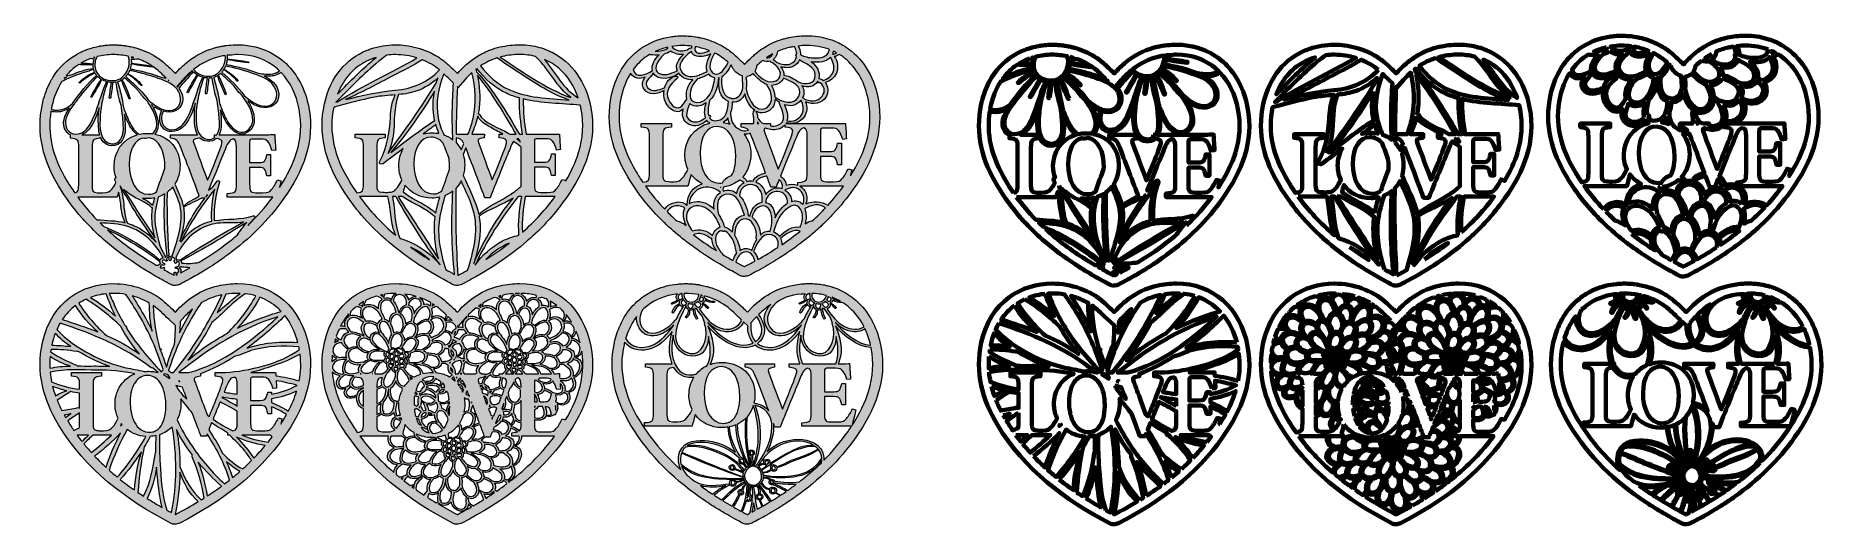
# Model space of a CAD drawing. Extents: x -491 to 5386, y -726 to 879.
import ezdxf

# ---------------------------------------------------------------- set-up
doc = ezdxf.new("R2010")
doc.units = 0
doc.header["$MEASUREMENT"] = 0
doc.layers.add('Layer 1', color=7, linetype='Continuous', lineweight=0)

# ---------------------------------------------------------------- blocks, each defined once
blk = doc.blocks.new('Block_1')
at = {"layer": 'Layer 1', "true_color": 0xfeb86a, "transparency": 33554687}
h = blk.add_hatch(color=31, dxfattribs=at)
h.dxf.hatch_style = 2
edge = h.paths.add_edge_path()
edge.add_spline(control_points=[(373.7, -255.2), (348.4, -247.8), (322.8, -242.3), (297.1, -238.3), (296.8, -233.2), (296.6, -229.3), (296.5, -227.5), (292.1, -227.8), (281, -228.1), (247.9, -228.1), (247.9, -228.1), (214.9, -228.1), (214.9, -228.1), (239.2, -222), (263.3, -214.2), (287.2, -205.9), (318.5, -195.1), (349.3, -184.4), (376.6, -166.9), (380.2, -196.5), (379.3, -225.8), (373.7, -255.2)], knot_values=[0, 0, 0, 0, 1, 1, 1, 2, 2, 2, 3, 3, 3, 4, 4, 4, 5, 5, 5, 6, 6, 6, 7, 7, 7, 7], degree=3, periodic=0)
edge = h.paths.add_edge_path()
edge.add_spline(control_points=[(365.1, -289.9), (358.6, -311.1), (349.6, -332.7), (338, -355), (321.4, -343.3), (302.2, -334.1), (282.9, -326), (282.9, -326), (282.9, -314.3), (282.9, -314.3), (311.5, -309.8), (339.2, -301.6), (365.4, -288.8), (365.3, -289.2), (365.2, -289.5), (365.1, -289.9)], knot_values=[0, 0, 0, 0, 1, 1, 1, 2, 2, 2, 3, 3, 3, 4, 4, 4, 5, 5, 5, 5], degree=3, periodic=0)
edge = h.paths.add_edge_path()
edge.add_spline(control_points=[(313.5, -397.1), (313.4, -397.1), (313.2, -397.1), (313.1, -397.1), (314.9, -389.4), (316.4, -382.7), (317, -379.6), (317, -379.6), (305.3, -376.7), (305.3, -376.7), (302.6, -382.5), (299.5, -388.6), (296, -394.4), (294, -397.7), (291.9, -400.8), (289.7, -403.8), (288.5, -405.4), (287.3, -406.9), (286.1, -408.3), (283.4, -411.6), (281.1, -413.9), (278.2, -415.6), (274.3, -417.8), (269.5, -418.7), (261.8, -419), (260.2, -419), (258.5, -419), (256.7, -419), (256.7, -419), (234.3, -419), (234.3, -419), (214.8, -418.7), (214.1, -412.1), (214.1, -390.3), (214.1, -390.3), (214.1, -383.1), (214.1, -383.1), (214.1, -383.1), (214.1, -366.1), (214.1, -366.1), (214.1, -366.1), (214.1, -336), (214.1, -336), (214.1, -336), (244.7, -336), (244.7, -336), (263, -336), (265.6, -339.8), (270.6, -363.2), (270.6, -363.2), (282.9, -363.2), (282.9, -363.2), (282.9, -363.2), (282.9, -340.1), (282.9, -340.1), (300.2, -347.4), (317.3, -355.6), (332, -366.1), (326.4, -376.3), (320.3, -386.6), (313.5, -397.1)], knot_values=[0, 0, 0, 0, 1, 1, 1, 2, 2, 2, 3, 3, 3, 4, 4, 4, 5, 5, 5, 6, 6, 6, 7, 7, 7, 8, 8, 8, 9, 9, 9, 10, 10, 10, 11, 11, 11, 12, 12, 12, 13, 13, 13, 14, 14, 14, 15, 15, 15, 16, 16, 16, 17, 17, 17, 18, 18, 18, 19, 19, 19, 20, 20, 20, 20], degree=3, periodic=0)
edge = h.paths.add_edge_path()
edge.add_spline(control_points=[(271.4, -456.2), (241.2, -452.5), (212.6, -444.4), (185.2, -433.2), (185.2, -433.2), (278.7, -433.2), (278.7, -433.2), (280.8, -435), (282.9, -436.8), (284.9, -438.6), (280.5, -444.6), (276, -450.4), (271.4, -456.2)], knot_values=[0, 0, 0, 0, 1, 1, 1, 2, 2, 2, 3, 3, 3, 4, 4, 4, 4], degree=3, periodic=0)
edge = h.paths.add_edge_path()
edge.add_spline(control_points=[(225.2, -509), (208.1, -484.6), (188.8, -462.6), (168.3, -439.9), (198, -453.3), (229.2, -463.1), (261.8, -468), (250.2, -482.1), (238, -495.7), (225.2, -509)], knot_values=[0, 0, 0, 0, 1, 1, 1, 2, 2, 2, 3, 3, 3, 3], degree=3, periodic=0)
edge = h.paths.add_edge_path()
edge.add_spline(control_points=[(188.5, -544.5), (163.7, -531.5), (141.4, -514), (122, -492.9), (108.7, -466.3), (93.5, -440.6), (77, -415.7), (80, -408.1), (83.2, -400.3), (86.3, -392.6), (103.6, -404.8), (121.5, -416), (140, -426), (140, -426), (140, -433.2), (140, -433.2), (140, -433.2), (146.5, -433.2), (146.5, -433.2), (161.7, -451.3), (180.4, -466.7), (195, -485.3), (203, -495.6), (210.4, -506.1), (217.3, -517), (208, -526.3), (198.4, -535.5), (188.5, -544.5)], knot_values=[0, 0, 0, 0, 1, 1, 1, 2, 2, 2, 3, 3, 3, 4, 4, 4, 5, 5, 5, 6, 6, 6, 7, 7, 7, 8, 8, 8, 9, 9, 9, 9], degree=3, periodic=0)
edge = h.paths.add_edge_path()
edge.add_spline(control_points=[(155, -573.3), (149.1, -555), (142.3, -537.2), (134.6, -519.8), (147.9, -532.8), (162.7, -543.9), (178.9, -553.1), (171.1, -559.9), (163.1, -566.7), (155, -573.3)], knot_values=[0, 0, 0, 0, 1, 1, 1, 2, 2, 2, 3, 3, 3, 3], degree=3, periodic=0)
edge = h.paths.add_edge_path()
edge.add_spline(control_points=[(128.9, -593.8), (88.9, -557.4), (53.1, -516.7), (23, -471.4), (4.8, -444), (-13.3, -414.4), (-27, -383.1), (-18.9, -367.6), (-14.3, -349.2), (-14.3, -328.5), (-14.3, -323.5), (-14.6, -318.8), (-15.2, -314.1), (-2, -330), (11, -346.1), (23.6, -362.5), (35.8, -394.8), (47.1, -425.1), (51.3, -436.7), (51.3, -436.7), (68.7, -436.7), (68.7, -436.7), (69.6, -434.4), (70.5, -432), (71.5, -429.6), (102.4, -476.9), (128.3, -527), (145.1, -581.2), (139.8, -585.5), (134.4, -589.7), (128.9, -593.8)], knot_values=[0, 0, 0, 0, 1, 1, 1, 2, 2, 2, 3, 3, 3, 4, 4, 4, 5, 5, 5, 6, 6, 6, 7, 7, 7, 8, 8, 8, 9, 9, 9, 10, 10, 10, 10], degree=3, periodic=0)
edge = h.paths.add_edge_path()
edge.add_spline(control_points=[(72.1, -633.5), (65.7, -595.5), (55.8, -558.3), (42.1, -522.2), (66.5, -551.2), (93, -577.8), (119, -601.1), (104, -612.2), (88.4, -623), (72.1, -633.5)], knot_values=[0, 0, 0, 0, 1, 1, 1, 2, 2, 2, 3, 3, 3, 3], degree=3, periodic=0)
edge = h.paths.add_edge_path()
edge.add_spline(control_points=[(52.2, -646.1), (20.7, -616.8), (-1.6, -580.8), (-16.8, -539.4), (-17, -538.9), (-17.3, -538.7), (-17.7, -538.4), (-17.9, -497.1), (-21.5, -455.8), (-28.9, -415), (-14.9, -444.2), (3.2, -472.4), (23.5, -499), (22.4, -500.6), (21.9, -502.6), (22.8, -504.8), (41.1, -548.7), (54.1, -593.7), (61.7, -640.2), (58.6, -642.2), (55.4, -644.2), (52.2, -646.1)], knot_values=[0, 0, 0, 0, 1, 1, 1, 2, 2, 2, 3, 3, 3, 4, 4, 4, 5, 5, 5, 6, 6, 6, 7, 7, 7, 7], degree=3, periodic=0)
edge = h.paths.add_edge_path()
edge.add_spline(control_points=[(-32.6, -694.1), (-32.7, -694.1), (-32.9, -694.1), (-33, -694.2), (-23.7, -648.2), (-18.5, -601.5), (-17.7, -554.9), (-6.4, -592.4), (14.5, -625.2), (42.3, -652.2), (18.7, -666.5), (-6.2, -680.4), (-32.6, -694.1)], knot_values=[0, 0, 0, 0, 1, 1, 1, 2, 2, 2, 3, 3, 3, 4, 4, 4, 4], degree=3, periodic=0)
edge = h.paths.add_edge_path()
edge.add_spline(control_points=[(-60.4, -680), (-77.7, -633.1), (-79.8, -571.4), (-82.8, -529.1), (-85.1, -496.7), (-85.6, -464.4), (-84.8, -432.1), (-68.9, -426.7), (-54.7, -417.9), (-43.3, -406), (-27, -500.1), (-26.7, -593.9), (-45.2, -688.3), (-50.3, -685.5), (-55.4, -682.8), (-60.4, -680)], knot_values=[0, 0, 0, 0, 1, 1, 1, 2, 2, 2, 3, 3, 3, 4, 4, 4, 5, 5, 5, 5], degree=3, periodic=0)
edge = h.paths.add_edge_path()
edge.add_spline(control_points=[(-125.8, -641.4), (-109, -609.8), (-100.3, -574.9), (-94.5, -538.9), (-93.7, -549.9), (-92.7, -561), (-91.5, -572), (-88, -603), (-85.4, -638.6), (-76.3, -671), (-93.5, -661.2), (-109.9, -651.4), (-125.8, -641.4)], knot_values=[0, 0, 0, 0, 1, 1, 1, 2, 2, 2, 3, 3, 3, 4, 4, 4, 4], degree=3, periodic=0)
edge = h.paths.add_edge_path()
edge.add_spline(control_points=[(-155.4, -621.9), (-152.8, -571.7), (-145.7, -522), (-135, -472.5), (-128.2, -461.1), (-121.6, -449.5), (-115.4, -437.8), (-108.6, -437.4), (-102, -436.5), (-95.6, -435.1), (-96.5, -453.2), (-96.9, -471.3), (-96.6, -489.4), (-97.4, -490), (-98, -490.7), (-98.1, -491.9), (-105.8, -540.5), (-114.4, -590.7), (-137.2, -634), (-143.4, -630), (-149.5, -626), (-155.4, -621.9)], knot_values=[0, 0, 0, 0, 1, 1, 1, 2, 2, 2, 3, 3, 3, 4, 4, 4, 5, 5, 5, 6, 6, 6, 7, 7, 7, 7], degree=3, periodic=0)
edge = h.paths.add_edge_path()
edge.add_spline(control_points=[(-213.7, -579.2), (-188, -550.7), (-164.9, -520.2), (-144.4, -488), (-156.5, -529.4), (-163.8, -571.3), (-167.2, -613.8), (-183.4, -602.5), (-198.9, -590.9), (-213.7, -579.2)], knot_values=[0, 0, 0, 0, 1, 1, 1, 2, 2, 2, 3, 3, 3, 3], degree=3, periodic=0)
edge = h.paths.add_edge_path()
edge.add_spline(control_points=[(-233.3, -563.1), (-239.2, -558.2), (-244.9, -553.3), (-250.5, -548.3), (-234.5, -501.8), (-214.5, -457.7), (-191, -415.2), (-174.4, -428.2), (-153.3, -436.3), (-129.5, -437.7), (-155.4, -485.6), (-186.9, -530.4), (-223.4, -571.3), (-226.8, -568.6), (-230.1, -565.9), (-233.3, -563.1)], knot_values=[0, 0, 0, 0, 1, 1, 1, 2, 2, 2, 3, 3, 3, 4, 4, 4, 5, 5, 5, 5], degree=3, periodic=0)
edge = h.paths.add_edge_path()
edge.add_spline(control_points=[(-297.9, -502.4), (-267.3, -479.8), (-239.1, -453.8), (-212.8, -426.3), (-231.4, -462.8), (-247.2, -500.8), (-260.2, -539.5), (-273.4, -527.4), (-285.9, -515), (-297.9, -502.4)], knot_values=[0, 0, 0, 0, 1, 1, 1, 2, 2, 2, 3, 3, 3, 3], degree=3, periodic=0)
edge = h.paths.add_edge_path()
edge.add_spline(control_points=[(-333.2, -462), (-323.5, -452.2), (-313.3, -442.6), (-303, -433.2), (-303, -433.2), (-242.9, -433.2), (-242.9, -433.2), (-264, -453.6), (-285.5, -473.2), (-308.5, -490.9), (-317, -481.4), (-325.3, -471.8), (-333.2, -462)], knot_values=[0, 0, 0, 0, 1, 1, 1, 2, 2, 2, 3, 3, 3, 4, 4, 4, 4], degree=3, periodic=0)
edge = h.paths.add_edge_path()
edge.add_spline(control_points=[(-355.3, -433.2), (-355.3, -433.2), (-317.6, -433.2), (-317.6, -433.2), (-324.8, -440.4), (-331.9, -447.6), (-338.9, -454.9), (-344.5, -447.8), (-350, -440.5), (-355.3, -433.2)], knot_values=[0, 0, 0, 0, 1, 1, 1, 2, 2, 2, 3, 3, 3, 3], degree=3, periodic=0)
edge = h.paths.add_edge_path()
edge.add_spline(control_points=[(-346.9, -360.1), (-346.9, -360.1), (-346.9, -390.9), (-346.9, -390.9), (-346.9, -399.8), (-347.2, -406), (-348.6, -410.3), (-354.4, -412.9), (-360.3, -415.4), (-366.1, -417.9), (-373, -407.7), (-379.7, -397.4), (-386.1, -386.9), (-373.4, -377.5), (-360.3, -368.5), (-346.9, -360.1)], knot_values=[0, 0, 0, 0, 1, 1, 1, 2, 2, 2, 3, 3, 3, 4, 4, 4, 5, 5, 5, 5], degree=3, periodic=0)
edge = h.paths.add_edge_path()
edge.add_spline(control_points=[(-397.3, -367.7), (-390, -366.3), (-382.8, -364.7), (-375.7, -362.8), (-381.5, -366.9), (-387.3, -371), (-393, -375.2), (-394.5, -372.7), (-395.9, -370.2), (-397.3, -367.7)], knot_values=[0, 0, 0, 0, 1, 1, 1, 2, 2, 2, 3, 3, 3, 3], degree=3, periodic=0)
edge = h.paths.add_edge_path()
edge.add_spline(control_points=[(-420.7, -318.9), (-406.6, -309.5), (-392, -300.4), (-377.2, -290.4), (-367.2, -292.4), (-357.1, -294), (-346.9, -295.2), (-346.9, -295.2), (-346.9, -344.1), (-346.9, -344.1), (-347.1, -344.2), (-347.3, -344.4), (-347.6, -344.5), (-348.8, -343.4), (-350.5, -342.8), (-352.7, -343.2), (-370.4, -346.4), (-387.8, -349.9), (-405.1, -352.9), (-411, -341.4), (-416.2, -330.1), (-420.7, -318.9)], knot_values=[0, 0, 0, 0, 1, 1, 1, 2, 2, 2, 3, 3, 3, 4, 4, 4, 5, 5, 5, 6, 6, 6, 7, 7, 7, 7], degree=3, periodic=0)
edge = h.paths.add_edge_path()
edge.add_spline(control_points=[(-435.6, -273.6), (-420.4, -279.3), (-405, -284), (-389.2, -287.7), (-402, -291.4), (-414.4, -297.3), (-426.1, -304.5), (-429.8, -294.1), (-433, -283.8), (-435.6, -273.6)], knot_values=[0, 0, 0, 0, 1, 1, 1, 2, 2, 2, 3, 3, 3, 3], degree=3, periodic=0)
edge = h.paths.add_edge_path()
edge.add_spline(control_points=[(-443.7, -226.7), (-395.4, -214.8), (-337, -219.5), (-292.3, -219.7), (-249.1, -219.8), (-207, -223.4), (-165.5, -231.9), (-188.9, -241.2), (-206.2, -257.6), (-217.1, -277.3), (-221.7, -285.5), (-225.1, -294.4), (-227.4, -303.5), (-229.7, -312.5), (-230.8, -321.7), (-230.8, -331), (-230.8, -337.9), (-230.2, -344.5), (-229.1, -351), (-228.1, -356.7), (-226.6, -362.3), (-224.8, -367.6), (-223.6, -371.3), (-222.1, -374.9), (-220.5, -378.3), (-226, -389.8), (-233, -401.1), (-238.4, -406.7), (-245.9, -415.2), (-250.7, -419), (-268.7, -419), (-269.9, -419), (-284.4, -419), (-285.1, -418.7), (-285.7, -418.7), (-286.3, -418.7), (-286.8, -418.7), (-292.5, -418.4), (-296.2, -417.1), (-298.6, -414.9), (-300.7, -412.9), (-301.8, -410.2), (-302.4, -406.7), (-303, -403.1), (-303, -398.6), (-303, -393.2), (-303, -393.2), (-303, -389.3), (-303, -389.3), (-303, -389.3), (-303, -335.1), (-303, -335.1), (-303, -335.1), (-303, -319.8), (-303, -319.8), (-303, -319.8), (-303, -298.1), (-303, -298.1), (-303, -298.1), (-303, -285.4), (-303, -285.4), (-303, -285.4), (-303, -270.7), (-303, -270.7), (-303, -244.2), (-299.9, -242), (-275.3, -239.8), (-275.3, -239.8), (-275.3, -228.1), (-275.3, -228.1), (-275.3, -228.1), (-373.7, -228.1), (-373.7, -228.1), (-373.7, -228.1), (-373.7, -239.8), (-373.7, -239.8), (-350.1, -241.7), (-346.9, -244.2), (-346.9, -270.7), (-346.9, -270.7), (-346.9, -282.6), (-346.9, -282.6), (-378.7, -278.8), (-409.5, -270.9), (-439, -258.6), (-441.1, -247.9), (-442.7, -237.3), (-443.7, -226.7)], knot_values=[0, 0, 0, 0, 1, 1, 1, 2, 2, 2, 3, 3, 3, 4, 4, 4, 5, 5, 5, 6, 6, 6, 7, 7, 7, 8, 8, 8, 9, 9, 9, 10, 10, 10, 11, 11, 11, 12, 12, 12, 13, 13, 13, 14, 14, 14, 15, 15, 15, 16, 16, 16, 17, 17, 17, 18, 18, 18, 19, 19, 19, 20, 20, 20, 21, 21, 21, 22, 22, 22, 23, 23, 23, 24, 24, 24, 25, 25, 25, 26, 26, 26, 27, 27, 27, 28, 28, 28, 29, 29, 29, 29], degree=3, periodic=0)
edge = h.paths.add_edge_path()
edge.add_spline(control_points=[(-443.8, -175.5), (-423.3, -189.2), (-400.9, -200.1), (-377.1, -206.3), (-400, -206.8), (-423.1, -208.5), (-444.6, -213.5), (-445.2, -200.9), (-444.9, -188.2), (-443.8, -175.5)], knot_values=[0, 0, 0, 0, 1, 1, 1, 2, 2, 2, 3, 3, 3, 3], degree=3, periodic=0)
edge = h.paths.add_edge_path()
edge.add_spline(control_points=[(-440.8, -151.6), (-412.5, -151.5), (-384.8, -154.4), (-356.4, -158.9), (-354.7, -159.2), (-353.3, -158.8), (-352.1, -158.1), (-340.5, -165.1), (-328.9, -171.5), (-317.7, -177.4), (-295.2, -189.3), (-271.9, -199.4), (-248.1, -207.6), (-268.1, -206.5), (-288.2, -206.1), (-308.2, -206.3), (-322.9, -206.5), (-338.7, -206.1), (-354.9, -206.1), (-355.3, -205.1), (-355.9, -204.3), (-356.9, -203.9), (-387, -191.1), (-415.6, -178), (-442.1, -160.1), (-441.7, -157.3), (-441.3, -154.4), (-440.8, -151.6)], knot_values=[0, 0, 0, 0, 1, 1, 1, 2, 2, 2, 3, 3, 3, 4, 4, 4, 5, 5, 5, 6, 6, 6, 7, 7, 7, 8, 8, 8, 9, 9, 9, 9], degree=3, periodic=0)
edge = h.paths.add_edge_path()
edge.add_spline(control_points=[(-437.8, -136.4), (-435, -123.4), (-431.3, -111), (-426.9, -99.3), (-412.1, -115.5), (-394.5, -129.9), (-376, -142.6), (-396.5, -139.4), (-417.4, -138.1), (-438.2, -138.1), (-438.1, -137.6), (-438, -137), (-437.8, -136.4)], knot_values=[0, 0, 0, 0, 1, 1, 1, 2, 2, 2, 3, 3, 3, 4, 4, 4, 4], degree=3, periodic=0)
edge = h.paths.add_edge_path()
edge.add_spline(control_points=[(-411.1, -65.4), (-304, -100.5), (-203.7, -142.1), (-112.5, -212.1), (-110.7, -213.5), (-108.7, -213.3), (-107.1, -212.3), (-101.3, -217.6), (-95.3, -222.9), (-89.2, -228), (-99.1, -225.2), (-109.5, -223.7), (-120.3, -223.7), (-125.6, -223.7), (-130.7, -224), (-135.6, -224.6), (-155.3, -219.2), (-175.3, -215.3), (-195.5, -212.5), (-235.7, -202), (-274.7, -187.5), (-311.7, -167.5), (-349.8, -147), (-392.1, -120.6), (-421.5, -86), (-418.3, -78.8), (-414.8, -72), (-411.1, -65.4)], knot_values=[0, 0, 0, 0, 1, 1, 1, 2, 2, 2, 3, 3, 3, 4, 4, 4, 5, 5, 5, 6, 6, 6, 7, 7, 7, 8, 8, 8, 9, 9, 9, 9], degree=3, periodic=0)
edge = h.paths.add_edge_path()
edge.add_spline(control_points=[(-360.1, -7.3), (-340.5, -39.9), (-316.3, -69.3), (-287.5, -94.1), (-325.7, -78.8), (-365, -65.8), (-403.8, -53.7), (-391.7, -35.6), (-377, -20), (-360.1, -7.3)], knot_values=[0, 0, 0, 0, 1, 1, 1, 2, 2, 2, 3, 3, 3, 3], degree=3, periodic=0)
edge = h.paths.add_edge_path()
edge.add_spline(control_points=[(-325.9, 13.1), (-284.6, -12), (-246.9, -42), (-211.9, -76.3), (-194.2, -108.4), (-173.8, -138.8), (-150.5, -166.7), (-184.1, -142.5), (-220.9, -122.8), (-259.3, -105.9), (-294.7, -74.6), (-325.2, -39.6), (-349.4, 0.2), (-341.9, 5.1), (-334.1, 9.4), (-325.9, 13.1)], knot_values=[0, 0, 0, 0, 1, 1, 1, 2, 2, 2, 3, 3, 3, 4, 4, 4, 5, 5, 5, 5], degree=3, periodic=0)
edge = h.paths.add_edge_path()
edge.add_spline(control_points=[(-259.6, 31.1), (-251, 6.4), (-241, -18), (-229.7, -41.7), (-254.9, -18.9), (-282.2, 1.5), (-311.1, 19.3), (-294.9, 25.3), (-277.6, 29.3), (-259.6, 31.1)], knot_values=[0, 0, 0, 0, 1, 1, 1, 2, 2, 2, 3, 3, 3, 3], degree=3, periodic=0)
edge = h.paths.add_edge_path()
edge.add_spline(control_points=[(-235.8, 32.4), (-222.4, 32.4), (-208.9, 31.2), (-195.7, 28.9), (-180.6, 7.8), (-166.5, -13.8), (-153.4, -36.2), (-119.4, -94.1), (-92.6, -155.5), (-72.3, -219.4), (-74.9, -221), (-77.1, -223.2), (-78.9, -225.7), (-120.6, -179.7), (-161.3, -134.4), (-193.6, -81.1), (-193.2, -79.4), (-193.5, -77.5), (-195, -75.8), (-196.4, -74.3), (-197.9, -72.9), (-199.3, -71.4), (-213.1, -47.7), (-225.4, -23.2), (-236.2, 2), (-239.1, 8.9), (-244.2, 19.7), (-249.7, 32), (-245.1, 32.2), (-240.4, 32.4), (-235.8, 32.4)], knot_values=[0, 0, 0, 0, 1, 1, 1, 2, 2, 2, 3, 3, 3, 4, 4, 4, 5, 5, 5, 6, 6, 6, 7, 7, 7, 8, 8, 8, 9, 9, 9, 10, 10, 10, 10], degree=3, periodic=0)
edge = h.paths.add_edge_path()
edge.add_spline(control_points=[(-156, 18.5), (-142.7, 13.7), (-130, 7.7), (-118.2, 0.7), (-118.5, -30.3), (-115.4, -61.2), (-108.7, -91.8), (-122, -63.8), (-136.8, -36.5), (-153.3, -10), (-159.8, 0.4), (-166.8, 12.1), (-174.3, 24.2), (-168.1, 22.5), (-162, 20.6), (-156, 18.5)], knot_values=[0, 0, 0, 0, 1, 1, 1, 2, 2, 2, 3, 3, 3, 4, 4, 4, 5, 5, 5, 5], degree=3, periodic=0)
edge = h.paths.add_edge_path()
edge.add_spline(control_points=[(-89.3, -20.3), (-82.3, -26.4), (-75.5, -32.9), (-67.6, -40.4), (-63.5, -44.3), (-59.3, -48.3), (-54.6, -52.7), (-54.6, -52.7), (-32.2, -73.6), (-32.2, -73.6), (-32.7, -93.6), (-33.8, -113.7), (-35.5, -134), (-45.6, -158.7), (-54.5, -183.9), (-61.9, -209.8), (-68.3, -189.7), (-75.5, -170), (-83.2, -150.4), (-97.2, -103.6), (-104.8, -55.5), (-105.2, -7.7), (-99.6, -11.7), (-94.3, -15.9), (-89.3, -20.3)], knot_values=[0, 0, 0, 0, 1, 1, 1, 2, 2, 2, 3, 3, 3, 4, 4, 4, 5, 5, 5, 6, 6, 6, 7, 7, 7, 8, 8, 8, 8], degree=3, periodic=0)
edge = h.paths.add_edge_path()
edge.add_spline(control_points=[(-8.5, -50.5), (1.9, -38.7), (12.7, -28.2), (23.8, -19), (23.8, -19.2), (23.8, -19.4), (23.8, -19.5), (8.1, -44.5), (-6.3, -70.3), (-19, -97), (-18.1, -84.7), (-17.4, -72.5), (-17.1, -60.2), (-17.1, -60.2), (-8.5, -50.5), (-8.5, -50.5)], knot_values=[0, 0, 0, 0, 1, 1, 1, 2, 2, 2, 3, 3, 3, 4, 4, 4, 5, 5, 5, 5], degree=3, periodic=0)
edge = h.paths.add_edge_path()
edge.add_spline(control_points=[(114.4, 26.2), (116.2, 26.5), (117.9, 26.9), (119.6, 27.2), (104.9, -6.6), (87, -39.2), (69.8, -70), (38.5, -126.1), (1.8, -178.6), (-39, -228.1), (-39, -228.1), (-46.2, -228.1), (-46.2, -228.1), (-46.2, -228.1), (-46.2, -228.3), (-46.2, -228.3), (-48.9, -225.6), (-52, -223.3), (-55.3, -221.8), (-55.2, -221.6), (-55.2, -221.6), (-55.1, -221.5), (-46.1, -193.1), (-35.8, -165.3), (-24.2, -138.3), (-23.9, -137.8), (-23.7, -137.2), (-23.5, -136.7), (-2.6, -88.2), (22.6, -42.2), (52.1, 1.1), (71.7, 12.9), (92.4, 21.2), (114.4, 26.2)], knot_values=[0, 0, 0, 0, 1, 1, 1, 2, 2, 2, 3, 3, 3, 4, 4, 4, 5, 5, 5, 6, 6, 6, 7, 7, 7, 8, 8, 8, 9, 9, 9, 10, 10, 10, 11, 11, 11, 11], degree=3, periodic=0)
edge = h.paths.add_edge_path()
edge.add_spline(control_points=[(171.2, 32.6), (174.1, 32.6), (177, 32.6), (179.9, 32.5), (170.2, 25.3), (160.7, 17.7), (151.4, 9.7), (137.4, -2.4), (120.2, -16.5), (104.4, -31.7), (114.7, -11.8), (124.6, 8.7), (133.4, 29.7), (146.2, 31.6), (158.9, 32.6), (171.2, 32.6)], knot_values=[0, 0, 0, 0, 1, 1, 1, 2, 2, 2, 3, 3, 3, 4, 4, 4, 5, 5, 5, 5], degree=3, periodic=0)
edge = h.paths.add_edge_path()
edge.add_spline(control_points=[(231.8, 24.1), (206.3, -20.8), (175.5, -61.7), (137.5, -98.4), (137.1, -98.7), (137, -99.1), (136.7, -99.5), (90.8, -124.4), (47.3, -153.7), (8.4, -187.5), (37.5, -148.1), (64, -107), (87.4, -63.8), (97.1, -54.4), (108.5, -45.6), (113.7, -40.4), (126.9, -27.3), (140.2, -14.3), (154.2, -2.1), (167.8, 9.8), (181.9, 21), (196.6, 31.2), (208.7, 29.8), (220.5, 27.4), (231.8, 24.1)], knot_values=[0, 0, 0, 0, 1, 1, 1, 2, 2, 2, 3, 3, 3, 4, 4, 4, 5, 5, 5, 6, 6, 6, 7, 7, 7, 8, 8, 8, 8], degree=3, periodic=0)
edge = h.paths.add_edge_path()
edge.add_spline(control_points=[(302.3, -14.6), (306.6, -18.4), (310.8, -22.4), (314.8, -26.6), (266.4, -40.9), (218, -59.2), (171.4, -81.8), (199.8, -50.8), (224.5, -17), (244.7, 19.7), (265.8, 11.8), (285.2, 0.3), (302.3, -14.6)], knot_values=[0, 0, 0, 0, 1, 1, 1, 2, 2, 2, 3, 3, 3, 4, 4, 4, 4], degree=3, periodic=0)
edge = h.paths.add_edge_path()
edge.add_spline(control_points=[(369.5, -129.4), (336.9, -126.4), (304, -126.5), (271.3, -131.2), (248.3, -134.5), (225.5, -139.9), (203.4, -147.2), (249, -113.9), (290.9, -76.5), (327, -40.6), (346.4, -65.3), (360.9, -95.3), (369.5, -129.4)], knot_values=[0, 0, 0, 0, 1, 1, 1, 2, 2, 2, 3, 3, 3, 4, 4, 4, 4], degree=3, periodic=0)
edge = h.paths.add_edge_path()
edge.add_spline(control_points=[(-31.1, -270.1), (-23.8, -272.1), (-16.6, -274.2), (-9.5, -276.3), (-5.7, -286), (-0.5, -299.3), (5.2, -314.3), (1.1, -310.8), (-3, -307.3), (-7, -303.8), (-12.5, -297.1), (-18, -290.5), (-23.5, -284), (-25.7, -279.1), (-28.2, -274.5), (-31.1, -270.1)], knot_values=[0, 0, 0, 0, 1, 1, 1, 2, 2, 2, 3, 3, 3, 4, 4, 4, 5, 5, 5, 5], degree=3, periodic=0)
edge = h.paths.add_edge_path()
edge.add_spline(control_points=[(-50.9, -246.8), (-51.1, -247.1), (-51.3, -247.3), (-51.4, -247.5), (-57.4, -242.6), (-64.1, -238.3), (-71.3, -234.8), (-71, -234.2), (-70.6, -233.6), (-70.3, -233), (-70.2, -232.9), (-70, -232.5), (-69.6, -232.1), (-62.6, -233.8), (-55.4, -233.7), (-51.6, -241.5), (-50.8, -243.2), (-50.6, -244.9), (-50.7, -246.5), (-50.8, -246.6), (-50.9, -246.7), (-50.9, -246.8)], knot_values=[0, 0, 0, 0, 1, 1, 1, 2, 2, 2, 3, 3, 3, 4, 4, 4, 5, 5, 5, 6, 6, 6, 7, 7, 7, 7], degree=3, periodic=0)
edge = h.paths.add_edge_path()
edge.add_spline(control_points=[(-17.6, -257.5), (-19, -257.1), (-20.5, -256.7), (-22, -256.3), (-20.8, -256.2), (-19.6, -256.1), (-18.4, -256), (-18.1, -256.5), (-17.8, -257), (-17.6, -257.5)], knot_values=[0, 0, 0, 0, 1, 1, 1, 2, 2, 2, 3, 3, 3, 3], degree=3, periodic=0)
edge = h.paths.add_edge_path()
edge.add_spline(control_points=[(12, -228.1), (12, -228.1), (-21.4, -228.1), (-21.4, -228.1), (78.2, -148.2), (180.3, -83.1), (303.2, -44.5), (223.7, -120.2), (120.1, -199.2), (12, -228.1)], knot_values=[0, 0, 0, 0, 1, 1, 1, 2, 2, 2, 3, 3, 3, 3], degree=3, periodic=0)
edge = h.paths.add_edge_path()
edge.add_spline(control_points=[(-210.4, -395.2), (-209.5, -396.5), (-208.6, -397.7), (-207.7, -398.8), (-209.3, -400.4), (-210.9, -402), (-212.5, -403.6), (-211.8, -400.8), (-211.1, -398), (-210.4, -395.2)], knot_values=[0, 0, 0, 0, 1, 1, 1, 2, 2, 2, 3, 3, 3, 3], degree=3, periodic=0)
edge = h.paths.add_edge_path()
edge.add_spline(control_points=[(-63.9, -337.3), (-63.9, -370.7), (-71.7, -394.5), (-84.1, -408.6), (-87.3, -412.2), (-90.7, -415.2), (-94.5, -417.6), (-98.6, -420.2), (-103.1, -422), (-107.9, -423.1), (-110.9, -423.7), (-114, -424.1), (-117.2, -424.1), (-118.9, -424.1), (-120.6, -424), (-122.2, -423.9), (-145.6, -421.8), (-161.9, -405.3), (-171.3, -381.5), (-173.6, -375.8), (-175.4, -369.7), (-176.9, -363.3), (-178.4, -356.5), (-179.5, -349.4), (-180.2, -342.1), (-180.7, -336.5), (-180.9, -330.8), (-180.9, -325), (-180.9, -324.4), (-180.9, -323.9), (-180.9, -323.4), (-180.8, -310.2), (-179.4, -298.4), (-176.8, -288.1), (-175.2, -281.8), (-173.3, -276.1), (-170.9, -271), (-162.9, -253.4), (-150.6, -242.4), (-135.8, -238.8), (-132.4, -238), (-128.8, -237.6), (-125.1, -237.6), (-108.6, -237.6), (-94.6, -245.1), (-84.2, -259), (-78.3, -266.9), (-73.5, -276.8), (-70.1, -288.5), (-67.8, -296.5), (-66, -305.4), (-65, -315.1), (-64.2, -322.1), (-63.9, -329.5), (-63.9, -337.3)], knot_values=[0, 0, 0, 0, 1, 1, 1, 2, 2, 2, 3, 3, 3, 4, 4, 4, 5, 5, 5, 6, 6, 6, 7, 7, 7, 8, 8, 8, 9, 9, 9, 10, 10, 10, 11, 11, 11, 12, 12, 12, 13, 13, 13, 14, 14, 14, 15, 15, 15, 16, 16, 16, 17, 17, 17, 18, 18, 18, 18], degree=3, periodic=0)
edge = h.paths.add_edge_path()
edge.add_spline(control_points=[(134.3, -274.8), (141.4, -257.2), (146.5, -248.9), (153.7, -244.7), (157.4, -244.6), (161.1, -244.6), (164.8, -244.6), (169.4, -248.4), (170.6, -255.6), (170.6, -270.4), (170.6, -270.4), (170.6, -298.8), (170.6, -298.8), (156.2, -297), (141.7, -294.8), (127.2, -292.2), (130.2, -285), (132.6, -279.1), (134.3, -274.8)], knot_values=[0, 0, 0, 0, 1, 1, 1, 2, 2, 2, 3, 3, 3, 4, 4, 4, 5, 5, 5, 6, 6, 6, 6], degree=3, periodic=0)
edge = h.paths.add_edge_path()
edge.add_spline(control_points=[(170.6, -390.9), (170.6, -411.4), (169.4, -417), (155.7, -419.8), (133.3, -408.6), (111.8, -395.5), (90.9, -381.1), (98.9, -361.3), (106.9, -341.7), (114, -324.5), (133.3, -333.9), (152.2, -344.2), (170.6, -355.1), (170.6, -355.1), (170.6, -390.9), (170.6, -390.9)], knot_values=[0, 0, 0, 0, 1, 1, 1, 2, 2, 2, 3, 3, 3, 4, 4, 4, 5, 5, 5, 5], degree=3, periodic=0)
edge = h.paths.add_edge_path()
edge.add_spline(control_points=[(170.6, -338), (154, -328.1), (137.1, -318.8), (119.9, -310.1), (120.1, -309.6), (120.3, -309.1), (120.5, -308.6), (137.1, -311.7), (153.9, -314.3), (170.6, -316), (170.6, -316), (170.6, -338), (170.6, -338)], knot_values=[0, 0, 0, 0, 1, 1, 1, 2, 2, 2, 3, 3, 3, 4, 4, 4, 4], degree=3, periodic=0)
edge = h.paths.add_edge_path()
edge.add_spline(control_points=[(287.3, -280.2), (287.3, -280.2), (299.7, -278.6), (299.7, -278.6), (299.2, -271), (298.6, -262.5), (298.1, -254.6), (321.1, -258.4), (344, -263.5), (366.7, -270), (339.4, -284.8), (311.4, -293.7), (282.9, -298.4), (282.9, -298.4), (282.9, -292.8), (282.9, -292.8), (282.9, -292.8), (270.6, -292.8), (270.6, -292.8), (270, -295.6), (269.5, -298.1), (268.9, -300.4), (264.9, -316.3), (260.5, -319.9), (245.1, -319.9), (245.1, -319.9), (233.9, -319.9), (233.9, -319.9), (233.9, -319.9), (214.1, -319.9), (214.1, -319.9), (214.1, -319.9), (214.1, -318.8), (214.1, -318.8), (214.1, -318.8), (214.1, -302.3), (214.1, -302.3), (214.1, -302.3), (214.1, -254), (214.1, -254), (214.1, -250.1), (214.3, -247.5), (215.1, -245.8), (216.5, -242.9), (219.8, -242.6), (227.4, -242.6), (227.4, -242.6), (247.9, -242.6), (247.9, -242.6), (264, -242.6), (268.1, -244.5), (273.8, -250.8), (273.8, -250.9), (273.9, -251), (273.9, -251), (279.3, -256.8), (284.5, -269.6), (287.3, -280.2)], knot_values=[0, 0, 0, 0, 1, 1, 1, 2, 2, 2, 3, 3, 3, 4, 4, 4, 5, 5, 5, 6, 6, 6, 7, 7, 7, 8, 8, 8, 9, 9, 9, 10, 10, 10, 11, 11, 11, 12, 12, 12, 13, 13, 13, 14, 14, 14, 15, 15, 15, 16, 16, 16, 17, 17, 17, 18, 18, 18, 19, 19, 19, 19], degree=3, periodic=0)
edge = h.paths.add_edge_path()
edge.add_spline(control_points=[(373.5, -147.1), (373.8, -148.9), (374.1, -150.6), (374.4, -152.3), (309.3, -199.6), (207, -222.2), (132.2, -227.8), (131.5, -227.8), (130.9, -227.9), (130.4, -228.1), (130.4, -228.1), (98.3, -228.1), (98.3, -228.1), (98.3, -228.1), (98.3, -231.3), (98.3, -231.3), (98.3, -231.3), (98.3, -239.8), (98.3, -239.8), (109.5, -241), (116.4, -242.5), (120, -245.5), (124.9, -249.7), (123.7, -256.6), (119.2, -269.1), (117.3, -274.5), (114.7, -281.3), (111.7, -289.3), (108.4, -297.7), (104.6, -307.4), (100.4, -318.1), (93.8, -334.5), (86.2, -353.1), (78.2, -372.2), (76.2, -370.7), (74.2, -369.3), (72.2, -367.8), (64.7, -348.2), (54.1, -319.4), (45.1, -294.8), (42.4, -287.3), (39.7, -280.1), (37.4, -273.8), (35.2, -267.9), (33.3, -262.7), (31.7, -258.4), (30.7, -255.7), (29.9, -253.4), (29.4, -251.5), (27.7, -244.2), (31.5, -242.3), (49.7, -239.8), (49.7, -239.8), (49.9, -234.9), (49.9, -234.9), (49.9, -234.9), (50, -231.5), (50, -231.5), (88.4, -217.8), (126, -198.4), (161.9, -175.5), (181.6, -170.9), (208.2, -157.1), (219.6, -154.2), (270.1, -141.3), (321.3, -137.9), (372.7, -143.2), (373, -144.5), (373.2, -145.8), (373.5, -147.1)], knot_values=[0, 0, 0, 0, 1, 1, 1, 2, 2, 2, 3, 3, 3, 4, 4, 4, 5, 5, 5, 6, 6, 6, 7, 7, 7, 8, 8, 8, 9, 9, 9, 10, 10, 10, 11, 11, 11, 12, 12, 12, 13, 13, 13, 14, 14, 14, 15, 15, 15, 16, 16, 16, 17, 17, 17, 18, 18, 18, 19, 19, 19, 20, 20, 20, 21, 21, 21, 22, 22, 22, 23, 23, 23, 23], degree=3, periodic=0)
edge = h.paths.add_edge_path()
edge.add_spline(control_points=[(405.1, -141.2), (380.9, -13.6), (289.4, 64.8), (171.2, 64.8), (150.7, 64.8), (129.4, 62.4), (107.5, 57.5), (52, 45.2), (6.2, 14.6), (-32.6, -29.2), (-46.4, -16.3), (-57, -5.9), (-68, 3.8), (-112, 42.7), (-173.7, 64.5), (-235.8, 64.5), (-336.9, 64.5), (-439.3, 6.7), (-469.2, -129.5), (-490.8, -227.9), (-465.8, -316.2), (-416, -399.5), (-327.8, -547.1), (-195.5, -645.6), (-46.3, -724.1), (-43.2, -725.7), (-39, -726.5), (-34.7, -726.5), (-28.9, -726.5), (-22.8, -725.1), (-18.4, -722.9), (116.2, -653.3), (236.1, -565.2), (323.8, -439.6), (386, -350.5), (426.5, -254.2), (405.1, -141.2)], knot_values=[0, 0, 0, 0, 1, 1, 1, 2, 2, 2, 3, 3, 3, 4, 4, 4, 5, 5, 5, 6, 6, 6, 7, 7, 7, 8, 8, 8, 9, 9, 9, 10, 10, 10, 11, 11, 11, 12, 12, 12, 12], degree=3, periodic=0)
h = blk.add_hatch(color=31, dxfattribs=at)
h.dxf.hatch_style = 2
edge = h.paths.add_edge_path()
edge.add_spline(control_points=[(-78.4, -153.2), (-78, -153.6), (-77.4, -153), (-77.8, -152.6), (-77.8, -152.6), (-80.7, -149.4), (-80.7, -149.4), (-81.2, -148.8), (-82.1, -149.7), (-81.6, -150.2), (-81.6, -150.2), (-78.4, -153.2), (-78.4, -153.2)], knot_values=[0, 0, 0, 0, 1, 1, 1, 2, 2, 2, 3, 3, 3, 4, 4, 4, 4], degree=3, periodic=0)
at = {"layer": 'Layer 1'}
for points, knots in [([(405.1, -141.2), (380.9, -13.6), (289.4, 64.8), (171.2, 64.8), (150.7, 64.8), (129.4, 62.4), (107.5, 57.5), (52, 45.2), (6.2, 14.6), (-32.6, -29.2), (-46.4, -16.3), (-57, -5.9), (-68, 3.8), (-112, 42.7), (-173.7, 64.5), (-235.8, 64.5), (-336.9, 64.5), (-439.3, 6.7), (-469.2, -129.5), (-490.8, -227.9), (-465.8, -316.2), (-416, -399.5), (-327.8, -547.1), (-195.5, -645.6), (-46.3, -724.1), (-43.2, -725.7), (-39, -726.5), (-34.7, -726.5), (-28.9, -726.5), (-22.8, -725.1), (-18.4, -722.9), (116.2, -653.3), (236.1, -565.2), (323.8, -439.6), (386, -350.5), (426.5, -254.2), (405.1, -141.2)], [0, 0, 0, 0, 1, 1, 1, 2, 2, 2, 3, 3, 3, 4, 4, 4, 5, 5, 5, 6, 6, 6, 7, 7, 7, 8, 8, 8, 9, 9, 9, 10, 10, 10, 11, 11, 11, 12, 12, 12, 12]), ([(-325.9, 13.1), (-284.6, -12), (-246.9, -42), (-211.9, -76.3), (-194.2, -108.4), (-173.8, -138.8), (-150.5, -166.7), (-184.1, -142.5), (-220.9, -122.8), (-259.3, -105.9), (-294.7, -74.6), (-325.2, -39.6), (-349.4, 0.2), (-341.9, 5.1), (-334.1, 9.4), (-325.9, 13.1)], [0, 0, 0, 0, 1, 1, 1, 2, 2, 2, 3, 3, 3, 4, 4, 4, 5, 5, 5, 5]), ([(-259.6, 31.1), (-251, 6.4), (-241, -18), (-229.7, -41.7), (-254.9, -18.9), (-282.2, 1.5), (-311.1, 19.3), (-294.9, 25.3), (-277.6, 29.3), (-259.6, 31.1)], [0, 0, 0, 0, 1, 1, 1, 2, 2, 2, 3, 3, 3, 3]), ([(-235.8, 32.4), (-222.4, 32.4), (-208.9, 31.2), (-195.7, 28.9), (-180.6, 7.8), (-166.5, -13.8), (-153.4, -36.2), (-119.4, -94.1), (-92.6, -155.5), (-72.3, -219.4), (-74.9, -221), (-77.1, -223.2), (-78.9, -225.7), (-120.6, -179.7), (-161.3, -134.4), (-193.6, -81.1), (-193.2, -79.4), (-193.5, -77.5), (-195, -75.8), (-196.4, -74.3), (-197.9, -72.9), (-199.3, -71.4), (-213.1, -47.7), (-225.4, -23.2), (-236.2, 2), (-239.1, 8.9), (-244.2, 19.7), (-249.7, 32), (-245.1, 32.2), (-240.4, 32.4), (-235.8, 32.4)], [0, 0, 0, 0, 1, 1, 1, 2, 2, 2, 3, 3, 3, 4, 4, 4, 5, 5, 5, 6, 6, 6, 7, 7, 7, 8, 8, 8, 9, 9, 9, 10, 10, 10, 10]), ([(-156, 18.5), (-142.7, 13.7), (-130, 7.7), (-118.2, 0.7), (-118.5, -30.3), (-115.4, -61.2), (-108.7, -91.8), (-122, -63.8), (-136.8, -36.5), (-153.3, -10), (-159.8, 0.4), (-166.8, 12.1), (-174.3, 24.2), (-168.1, 22.5), (-162, 20.6), (-156, 18.5)], [0, 0, 0, 0, 1, 1, 1, 2, 2, 2, 3, 3, 3, 4, 4, 4, 5, 5, 5, 5]), ([(114.4, 26.2), (116.2, 26.5), (117.9, 26.9), (119.6, 27.2), (104.9, -6.6), (87, -39.2), (69.8, -70), (38.5, -126.1), (1.8, -178.6), (-39, -228.1), (-39, -228.1), (-46.2, -228.1), (-46.2, -228.1), (-46.2, -228.1), (-46.2, -228.3), (-46.2, -228.3), (-48.9, -225.6), (-52, -223.3), (-55.3, -221.8), (-55.2, -221.6), (-55.2, -221.6), (-55.1, -221.5), (-46.1, -193.1), (-35.8, -165.3), (-24.2, -138.3), (-23.9, -137.8), (-23.7, -137.2), (-23.5, -136.7), (-2.6, -88.2), (22.6, -42.2), (52.1, 1.1), (71.7, 12.9), (92.4, 21.2), (114.4, 26.2)], [0, 0, 0, 0, 1, 1, 1, 2, 2, 2, 3, 3, 3, 4, 4, 4, 5, 5, 5, 6, 6, 6, 7, 7, 7, 8, 8, 8, 9, 9, 9, 10, 10, 10, 11, 11, 11, 11]), ([(231.8, 24.1), (206.3, -20.8), (175.5, -61.7), (137.5, -98.4), (137.1, -98.7), (137, -99.1), (136.7, -99.5), (90.8, -124.4), (47.3, -153.7), (8.4, -187.5), (37.5, -148.1), (64, -107), (87.4, -63.8), (97.1, -54.4), (108.5, -45.6), (113.7, -40.4), (126.9, -27.3), (140.2, -14.3), (154.2, -2.1), (167.8, 9.8), (181.9, 21), (196.6, 31.2), (208.7, 29.8), (220.5, 27.4), (231.8, 24.1)], [0, 0, 0, 0, 1, 1, 1, 2, 2, 2, 3, 3, 3, 4, 4, 4, 5, 5, 5, 6, 6, 6, 7, 7, 7, 8, 8, 8, 8]), ([(171.2, 32.6), (174.1, 32.6), (177, 32.6), (179.9, 32.5), (170.2, 25.3), (160.7, 17.7), (151.4, 9.7), (137.4, -2.4), (120.2, -16.5), (104.4, -31.7), (114.7, -11.8), (124.6, 8.7), (133.4, 29.7), (146.2, 31.6), (158.9, 32.6), (171.2, 32.6)], [0, 0, 0, 0, 1, 1, 1, 2, 2, 2, 3, 3, 3, 4, 4, 4, 5, 5, 5, 5]), ([(302.3, -14.6), (306.6, -18.4), (310.8, -22.4), (314.8, -26.6), (266.4, -40.9), (218, -59.2), (171.4, -81.8), (199.8, -50.8), (224.5, -17), (244.7, 19.7), (265.8, 11.8), (285.2, 0.3), (302.3, -14.6)], [0, 0, 0, 0, 1, 1, 1, 2, 2, 2, 3, 3, 3, 4, 4, 4, 4]), ([(-360.1, -7.3), (-340.5, -39.9), (-316.3, -69.3), (-287.5, -94.1), (-325.7, -78.8), (-365, -65.8), (-403.8, -53.7), (-391.7, -35.6), (-377, -20), (-360.1, -7.3)], [0, 0, 0, 0, 1, 1, 1, 2, 2, 2, 3, 3, 3, 3]), ([(-89.3, -20.3), (-82.3, -26.4), (-75.5, -32.9), (-67.6, -40.4), (-63.5, -44.3), (-59.3, -48.3), (-54.6, -52.7), (-54.6, -52.7), (-32.2, -73.6), (-32.2, -73.6), (-32.7, -93.6), (-33.8, -113.7), (-35.5, -134), (-45.6, -158.7), (-54.5, -183.9), (-61.9, -209.8), (-68.3, -189.7), (-75.5, -170), (-83.2, -150.4), (-97.2, -103.6), (-104.8, -55.5), (-105.2, -7.7), (-99.6, -11.7), (-94.3, -15.9), (-89.3, -20.3)], [0, 0, 0, 0, 1, 1, 1, 2, 2, 2, 3, 3, 3, 4, 4, 4, 5, 5, 5, 6, 6, 6, 7, 7, 7, 8, 8, 8, 8]), ([(12, -228.1), (12, -228.1), (-21.4, -228.1), (-21.4, -228.1), (78.2, -148.2), (180.3, -83.1), (303.2, -44.5), (223.7, -120.2), (120.1, -199.2), (12, -228.1)], [0, 0, 0, 0, 1, 1, 1, 2, 2, 2, 3, 3, 3, 3]), ([(-8.5, -50.5), (1.9, -38.7), (12.7, -28.2), (23.8, -19), (23.8, -19.2), (23.8, -19.4), (23.8, -19.5), (8.1, -44.5), (-6.3, -70.3), (-19, -97), (-18.1, -84.7), (-17.4, -72.5), (-17.1, -60.2), (-17.1, -60.2), (-8.5, -50.5), (-8.5, -50.5)], [0, 0, 0, 0, 1, 1, 1, 2, 2, 2, 3, 3, 3, 4, 4, 4, 5, 5, 5, 5]), ([(369.5, -129.4), (336.9, -126.4), (304, -126.5), (271.3, -131.2), (248.3, -134.5), (225.5, -139.9), (203.4, -147.2), (249, -113.9), (290.9, -76.5), (327, -40.6), (346.4, -65.3), (360.9, -95.3), (369.5, -129.4)], [0, 0, 0, 0, 1, 1, 1, 2, 2, 2, 3, 3, 3, 4, 4, 4, 4]), ([(-437.8, -136.4), (-435, -123.4), (-431.3, -111), (-426.9, -99.3), (-412.1, -115.5), (-394.5, -129.9), (-376, -142.6), (-396.5, -139.4), (-417.4, -138.1), (-438.2, -138.1), (-438.1, -137.6), (-438, -137), (-437.8, -136.4)], [0, 0, 0, 0, 1, 1, 1, 2, 2, 2, 3, 3, 3, 4, 4, 4, 4]), ([(-411.1, -65.4), (-304, -100.5), (-203.7, -142.1), (-112.5, -212.1), (-110.7, -213.5), (-108.7, -213.3), (-107.1, -212.3), (-101.3, -217.6), (-95.3, -222.9), (-89.2, -228), (-99.1, -225.2), (-109.5, -223.7), (-120.3, -223.7), (-125.6, -223.7), (-130.7, -224), (-135.6, -224.6), (-155.3, -219.2), (-175.3, -215.3), (-195.5, -212.5), (-235.7, -202), (-274.7, -187.5), (-311.7, -167.5), (-349.8, -147), (-392.1, -120.6), (-421.5, -86), (-418.3, -78.8), (-414.8, -72), (-411.1, -65.4)], [0, 0, 0, 0, 1, 1, 1, 2, 2, 2, 3, 3, 3, 4, 4, 4, 5, 5, 5, 6, 6, 6, 7, 7, 7, 8, 8, 8, 9, 9, 9, 9]), ([(-443.8, -175.5), (-423.3, -189.2), (-400.9, -200.1), (-377.1, -206.3), (-400, -206.8), (-423.1, -208.5), (-444.6, -213.5), (-445.2, -200.9), (-444.9, -188.2), (-443.8, -175.5)], [0, 0, 0, 0, 1, 1, 1, 2, 2, 2, 3, 3, 3, 3]), ([(-440.8, -151.6), (-412.5, -151.5), (-384.8, -154.4), (-356.4, -158.9), (-354.7, -159.2), (-353.3, -158.8), (-352.1, -158.1), (-340.5, -165.1), (-328.9, -171.5), (-317.7, -177.4), (-295.2, -189.3), (-271.9, -199.4), (-248.1, -207.6), (-268.1, -206.5), (-288.2, -206.1), (-308.2, -206.3), (-322.9, -206.5), (-338.7, -206.1), (-354.9, -206.1), (-355.3, -205.1), (-355.9, -204.3), (-356.9, -203.9), (-387, -191.1), (-415.6, -178), (-442.1, -160.1), (-441.7, -157.3), (-441.3, -154.4), (-440.8, -151.6)], [0, 0, 0, 0, 1, 1, 1, 2, 2, 2, 3, 3, 3, 4, 4, 4, 5, 5, 5, 6, 6, 6, 7, 7, 7, 8, 8, 8, 9, 9, 9, 9]), ([(-78.4, -153.2), (-78, -153.6), (-77.4, -153), (-77.8, -152.6), (-77.8, -152.6), (-80.7, -149.4), (-80.7, -149.4), (-81.2, -148.8), (-82.1, -149.7), (-81.6, -150.2), (-81.6, -150.2), (-78.4, -153.2), (-78.4, -153.2)], [0, 0, 0, 0, 1, 1, 1, 2, 2, 2, 3, 3, 3, 4, 4, 4, 4]), ([(373.5, -147.1), (373.8, -148.9), (374.1, -150.6), (374.4, -152.3), (309.3, -199.6), (207, -222.2), (132.2, -227.8), (131.5, -227.8), (130.9, -227.9), (130.4, -228.1), (130.4, -228.1), (98.3, -228.1), (98.3, -228.1), (98.3, -228.1), (98.3, -231.3), (98.3, -231.3), (98.3, -231.3), (98.3, -239.8), (98.3, -239.8), (109.5, -241), (116.4, -242.5), (120, -245.5), (124.9, -249.7), (123.7, -256.6), (119.2, -269.1), (117.3, -274.5), (114.7, -281.3), (111.7, -289.3), (108.4, -297.7), (104.6, -307.4), (100.4, -318.1), (93.8, -334.5), (86.2, -353.1), (78.2, -372.2), (76.2, -370.7), (74.2, -369.3), (72.2, -367.8), (64.7, -348.2), (54.1, -319.4), (45.1, -294.8), (42.4, -287.3), (39.7, -280.1), (37.4, -273.8), (35.2, -267.9), (33.3, -262.7), (31.7, -258.4), (30.7, -255.7), (29.9, -253.4), (29.4, -251.5), (27.7, -244.2), (31.5, -242.3), (49.7, -239.8), (49.7, -239.8), (49.9, -234.9), (49.9, -234.9), (49.9, -234.9), (50, -231.5), (50, -231.5), (88.4, -217.8), (126, -198.4), (161.9, -175.5), (181.6, -170.9), (208.2, -157.1), (219.6, -154.2), (270.1, -141.3), (321.3, -137.9), (372.7, -143.2), (373, -144.5), (373.2, -145.8), (373.5, -147.1)], [0, 0, 0, 0, 1, 1, 1, 2, 2, 2, 3, 3, 3, 4, 4, 4, 5, 5, 5, 6, 6, 6, 7, 7, 7, 8, 8, 8, 9, 9, 9, 10, 10, 10, 11, 11, 11, 12, 12, 12, 13, 13, 13, 14, 14, 14, 15, 15, 15, 16, 16, 16, 17, 17, 17, 18, 18, 18, 19, 19, 19, 20, 20, 20, 21, 21, 21, 22, 22, 22, 23, 23, 23, 23]), ([(373.7, -255.2), (348.4, -247.8), (322.8, -242.3), (297.1, -238.3), (296.8, -233.2), (296.6, -229.3), (296.5, -227.5), (292.1, -227.8), (281, -228.1), (247.9, -228.1), (247.9, -228.1), (214.9, -228.1), (214.9, -228.1), (239.2, -222), (263.3, -214.2), (287.2, -205.9), (318.5, -195.1), (349.3, -184.4), (376.6, -166.9), (380.2, -196.5), (379.3, -225.8), (373.7, -255.2)], [0, 0, 0, 0, 1, 1, 1, 2, 2, 2, 3, 3, 3, 4, 4, 4, 5, 5, 5, 6, 6, 6, 7, 7, 7, 7]), ([(-443.7, -226.7), (-395.4, -214.8), (-337, -219.5), (-292.3, -219.7), (-249.1, -219.8), (-207, -223.4), (-165.5, -231.9), (-188.9, -241.2), (-206.2, -257.6), (-217.1, -277.3), (-221.7, -285.5), (-225.1, -294.4), (-227.4, -303.5), (-229.7, -312.5), (-230.8, -321.7), (-230.8, -331), (-230.8, -337.9), (-230.2, -344.5), (-229.1, -351), (-228.1, -356.7), (-226.6, -362.3), (-224.8, -367.6), (-223.6, -371.3), (-222.1, -374.9), (-220.5, -378.3), (-226, -389.8), (-233, -401.1), (-238.4, -406.7), (-245.9, -415.2), (-250.7, -419), (-268.7, -419), (-269.9, -419), (-284.4, -419), (-285.1, -418.7), (-285.7, -418.7), (-286.3, -418.7), (-286.8, -418.7), (-292.5, -418.4), (-296.2, -417.1), (-298.6, -414.9), (-300.7, -412.9), (-301.8, -410.2), (-302.4, -406.7), (-303, -403.1), (-303, -398.6), (-303, -393.2), (-303, -393.2), (-303, -389.3), (-303, -389.3), (-303, -389.3), (-303, -335.1), (-303, -335.1), (-303, -335.1), (-303, -319.8), (-303, -319.8), (-303, -319.8), (-303, -298.1), (-303, -298.1), (-303, -298.1), (-303, -285.4), (-303, -285.4), (-303, -285.4), (-303, -270.7), (-303, -270.7), (-303, -244.2), (-299.9, -242), (-275.3, -239.8), (-275.3, -239.8), (-275.3, -228.1), (-275.3, -228.1), (-275.3, -228.1), (-373.7, -228.1), (-373.7, -228.1), (-373.7, -228.1), (-373.7, -239.8), (-373.7, -239.8), (-350.1, -241.7), (-346.9, -244.2), (-346.9, -270.7), (-346.9, -270.7), (-346.9, -282.6), (-346.9, -282.6), (-378.7, -278.8), (-409.5, -270.9), (-439, -258.6), (-441.1, -247.9), (-442.7, -237.3), (-443.7, -226.7)], [0, 0, 0, 0, 1, 1, 1, 2, 2, 2, 3, 3, 3, 4, 4, 4, 5, 5, 5, 6, 6, 6, 7, 7, 7, 8, 8, 8, 9, 9, 9, 10, 10, 10, 11, 11, 11, 12, 12, 12, 13, 13, 13, 14, 14, 14, 15, 15, 15, 16, 16, 16, 17, 17, 17, 18, 18, 18, 19, 19, 19, 20, 20, 20, 21, 21, 21, 22, 22, 22, 23, 23, 23, 24, 24, 24, 25, 25, 25, 26, 26, 26, 27, 27, 27, 28, 28, 28, 29, 29, 29, 29]), ([(-50.9, -246.8), (-51.1, -247.1), (-51.3, -247.3), (-51.4, -247.5), (-57.4, -242.6), (-64.1, -238.3), (-71.3, -234.8), (-71, -234.2), (-70.6, -233.6), (-70.3, -233), (-70.2, -232.9), (-70, -232.5), (-69.6, -232.1), (-62.6, -233.8), (-55.4, -233.7), (-51.6, -241.5), (-50.8, -243.2), (-50.6, -244.9), (-50.7, -246.5), (-50.8, -246.6), (-50.9, -246.7), (-50.9, -246.8)], [0, 0, 0, 0, 1, 1, 1, 2, 2, 2, 3, 3, 3, 4, 4, 4, 5, 5, 5, 6, 6, 6, 7, 7, 7, 7]), ([(-435.6, -273.6), (-420.4, -279.3), (-405, -284), (-389.2, -287.7), (-402, -291.4), (-414.4, -297.3), (-426.1, -304.5), (-429.8, -294.1), (-433, -283.8), (-435.6, -273.6)], [0, 0, 0, 0, 1, 1, 1, 2, 2, 2, 3, 3, 3, 3]), ([(-420.7, -318.9), (-406.6, -309.5), (-392, -300.4), (-377.2, -290.4), (-367.2, -292.4), (-357.1, -294), (-346.9, -295.2), (-346.9, -295.2), (-346.9, -344.1), (-346.9, -344.1), (-347.1, -344.2), (-347.3, -344.4), (-347.6, -344.5), (-348.8, -343.4), (-350.5, -342.8), (-352.7, -343.2), (-370.4, -346.4), (-387.8, -349.9), (-405.1, -352.9), (-411, -341.4), (-416.2, -330.1), (-420.7, -318.9)], [0, 0, 0, 0, 1, 1, 1, 2, 2, 2, 3, 3, 3, 4, 4, 4, 5, 5, 5, 6, 6, 6, 7, 7, 7, 7]), ([(-63.9, -337.3), (-63.9, -370.7), (-71.7, -394.5), (-84.1, -408.6), (-87.3, -412.2), (-90.7, -415.2), (-94.5, -417.6), (-98.6, -420.2), (-103.1, -422), (-107.9, -423.1), (-110.9, -423.7), (-114, -424.1), (-117.2, -424.1), (-118.9, -424.1), (-120.6, -424), (-122.2, -423.9), (-145.6, -421.8), (-161.9, -405.3), (-171.3, -381.5), (-173.6, -375.8), (-175.4, -369.7), (-176.9, -363.3), (-178.4, -356.5), (-179.5, -349.4), (-180.2, -342.1), (-180.7, -336.5), (-180.9, -330.8), (-180.9, -325), (-180.9, -324.4), (-180.9, -323.9), (-180.9, -323.4), (-180.8, -310.2), (-179.4, -298.4), (-176.8, -288.1), (-175.2, -281.8), (-173.3, -276.1), (-170.9, -271), (-162.9, -253.4), (-150.6, -242.4), (-135.8, -238.8), (-132.4, -238), (-128.8, -237.6), (-125.1, -237.6), (-108.6, -237.6), (-94.6, -245.1), (-84.2, -259), (-78.3, -266.9), (-73.5, -276.8), (-70.1, -288.5), (-67.8, -296.5), (-66, -305.4), (-65, -315.1), (-64.2, -322.1), (-63.9, -329.5), (-63.9, -337.3)], [0, 0, 0, 0, 1, 1, 1, 2, 2, 2, 3, 3, 3, 4, 4, 4, 5, 5, 5, 6, 6, 6, 7, 7, 7, 8, 8, 8, 9, 9, 9, 10, 10, 10, 11, 11, 11, 12, 12, 12, 13, 13, 13, 14, 14, 14, 15, 15, 15, 16, 16, 16, 17, 17, 17, 18, 18, 18, 18]), ([(-31.1, -270.1), (-23.8, -272.1), (-16.6, -274.2), (-9.5, -276.3), (-5.7, -286), (-0.5, -299.3), (5.2, -314.3), (1.1, -310.8), (-3, -307.3), (-7, -303.8), (-12.5, -297.1), (-18, -290.5), (-23.5, -284), (-25.7, -279.1), (-28.2, -274.5), (-31.1, -270.1)], [0, 0, 0, 0, 1, 1, 1, 2, 2, 2, 3, 3, 3, 4, 4, 4, 5, 5, 5, 5]), ([(-17.6, -257.5), (-19, -257.1), (-20.5, -256.7), (-22, -256.3), (-20.8, -256.2), (-19.6, -256.1), (-18.4, -256), (-18.1, -256.5), (-17.8, -257), (-17.6, -257.5)], [0, 0, 0, 0, 1, 1, 1, 2, 2, 2, 3, 3, 3, 3]), ([(134.3, -274.8), (141.4, -257.2), (146.5, -248.9), (153.7, -244.7), (157.4, -244.6), (161.1, -244.6), (164.8, -244.6), (169.4, -248.4), (170.6, -255.6), (170.6, -270.4), (170.6, -270.4), (170.6, -298.8), (170.6, -298.8), (156.2, -297), (141.7, -294.8), (127.2, -292.2), (130.2, -285), (132.6, -279.1), (134.3, -274.8)], [0, 0, 0, 0, 1, 1, 1, 2, 2, 2, 3, 3, 3, 4, 4, 4, 5, 5, 5, 6, 6, 6, 6]), ([(287.3, -280.2), (287.3, -280.2), (299.7, -278.6), (299.7, -278.6), (299.2, -271), (298.6, -262.5), (298.1, -254.6), (321.1, -258.4), (344, -263.5), (366.7, -270), (339.4, -284.8), (311.4, -293.7), (282.9, -298.4), (282.9, -298.4), (282.9, -292.8), (282.9, -292.8), (282.9, -292.8), (270.6, -292.8), (270.6, -292.8), (270, -295.6), (269.5, -298.1), (268.9, -300.4), (264.9, -316.3), (260.5, -319.9), (245.1, -319.9), (245.1, -319.9), (233.9, -319.9), (233.9, -319.9), (233.9, -319.9), (214.1, -319.9), (214.1, -319.9), (214.1, -319.9), (214.1, -318.8), (214.1, -318.8), (214.1, -318.8), (214.1, -302.3), (214.1, -302.3), (214.1, -302.3), (214.1, -254), (214.1, -254), (214.1, -250.1), (214.3, -247.5), (215.1, -245.8), (216.5, -242.9), (219.8, -242.6), (227.4, -242.6), (227.4, -242.6), (247.9, -242.6), (247.9, -242.6), (264, -242.6), (268.1, -244.5), (273.8, -250.8), (273.8, -250.9), (273.9, -251), (273.9, -251), (279.3, -256.8), (284.5, -269.6), (287.3, -280.2)], [0, 0, 0, 0, 1, 1, 1, 2, 2, 2, 3, 3, 3, 4, 4, 4, 5, 5, 5, 6, 6, 6, 7, 7, 7, 8, 8, 8, 9, 9, 9, 10, 10, 10, 11, 11, 11, 12, 12, 12, 13, 13, 13, 14, 14, 14, 15, 15, 15, 16, 16, 16, 17, 17, 17, 18, 18, 18, 19, 19, 19, 19]), ([(365.1, -289.9), (358.6, -311.1), (349.6, -332.7), (338, -355), (321.4, -343.3), (302.2, -334.1), (282.9, -326), (282.9, -326), (282.9, -314.3), (282.9, -314.3), (311.5, -309.8), (339.2, -301.6), (365.4, -288.8), (365.3, -289.2), (365.2, -289.5), (365.1, -289.9)], [0, 0, 0, 0, 1, 1, 1, 2, 2, 2, 3, 3, 3, 4, 4, 4, 5, 5, 5, 5]), ([(128.9, -593.8), (88.9, -557.4), (53.1, -516.7), (23, -471.4), (4.8, -444), (-13.3, -414.4), (-27, -383.1), (-18.9, -367.6), (-14.3, -349.2), (-14.3, -328.5), (-14.3, -323.5), (-14.6, -318.8), (-15.2, -314.1), (-2, -330), (11, -346.1), (23.6, -362.5), (35.8, -394.8), (47.1, -425.1), (51.3, -436.7), (51.3, -436.7), (68.7, -436.7), (68.7, -436.7), (69.6, -434.4), (70.5, -432), (71.5, -429.6), (102.4, -476.9), (128.3, -527), (145.1, -581.2), (139.8, -585.5), (134.4, -589.7), (128.9, -593.8)], [0, 0, 0, 0, 1, 1, 1, 2, 2, 2, 3, 3, 3, 4, 4, 4, 5, 5, 5, 6, 6, 6, 7, 7, 7, 8, 8, 8, 9, 9, 9, 10, 10, 10, 10]), ([(170.6, -390.9), (170.6, -411.4), (169.4, -417), (155.7, -419.8), (133.3, -408.6), (111.8, -395.5), (90.9, -381.1), (98.9, -361.3), (106.9, -341.7), (114, -324.5), (133.3, -333.9), (152.2, -344.2), (170.6, -355.1), (170.6, -355.1), (170.6, -390.9), (170.6, -390.9)], [0, 0, 0, 0, 1, 1, 1, 2, 2, 2, 3, 3, 3, 4, 4, 4, 5, 5, 5, 5]), ([(170.6, -338), (154, -328.1), (137.1, -318.8), (119.9, -310.1), (120.1, -309.6), (120.3, -309.1), (120.5, -308.6), (137.1, -311.7), (153.9, -314.3), (170.6, -316), (170.6, -316), (170.6, -338), (170.6, -338)], [0, 0, 0, 0, 1, 1, 1, 2, 2, 2, 3, 3, 3, 4, 4, 4, 4]), ([(313.5, -397.1), (313.4, -397.1), (313.2, -397.1), (313.1, -397.1), (314.9, -389.4), (316.4, -382.7), (317, -379.6), (317, -379.6), (305.3, -376.7), (305.3, -376.7), (302.6, -382.5), (299.5, -388.6), (296, -394.4), (294, -397.7), (291.9, -400.8), (289.7, -403.8), (288.5, -405.4), (287.3, -406.9), (286.1, -408.3), (283.4, -411.6), (281.1, -413.9), (278.2, -415.6), (274.3, -417.8), (269.5, -418.7), (261.8, -419), (260.2, -419), (258.5, -419), (256.7, -419), (256.7, -419), (234.3, -419), (234.3, -419), (214.8, -418.7), (214.1, -412.1), (214.1, -390.3), (214.1, -390.3), (214.1, -383.1), (214.1, -383.1), (214.1, -383.1), (214.1, -366.1), (214.1, -366.1), (214.1, -366.1), (214.1, -336), (214.1, -336), (214.1, -336), (244.7, -336), (244.7, -336), (263, -336), (265.6, -339.8), (270.6, -363.2), (270.6, -363.2), (282.9, -363.2), (282.9, -363.2), (282.9, -363.2), (282.9, -340.1), (282.9, -340.1), (300.2, -347.4), (317.3, -355.6), (332, -366.1), (326.4, -376.3), (320.3, -386.6), (313.5, -397.1)], [0, 0, 0, 0, 1, 1, 1, 2, 2, 2, 3, 3, 3, 4, 4, 4, 5, 5, 5, 6, 6, 6, 7, 7, 7, 8, 8, 8, 9, 9, 9, 10, 10, 10, 11, 11, 11, 12, 12, 12, 13, 13, 13, 14, 14, 14, 15, 15, 15, 16, 16, 16, 17, 17, 17, 18, 18, 18, 19, 19, 19, 20, 20, 20, 20]), ([(-397.3, -367.7), (-390, -366.3), (-382.8, -364.7), (-375.7, -362.8), (-381.5, -366.9), (-387.3, -371), (-393, -375.2), (-394.5, -372.7), (-395.9, -370.2), (-397.3, -367.7)], [0, 0, 0, 0, 1, 1, 1, 2, 2, 2, 3, 3, 3, 3]), ([(-346.9, -360.1), (-346.9, -360.1), (-346.9, -390.9), (-346.9, -390.9), (-346.9, -399.8), (-347.2, -406), (-348.6, -410.3), (-354.4, -412.9), (-360.3, -415.4), (-366.1, -417.9), (-373, -407.7), (-379.7, -397.4), (-386.1, -386.9), (-373.4, -377.5), (-360.3, -368.5), (-346.9, -360.1)], [0, 0, 0, 0, 1, 1, 1, 2, 2, 2, 3, 3, 3, 4, 4, 4, 5, 5, 5, 5]), ([(-210.4, -395.2), (-209.5, -396.5), (-208.6, -397.7), (-207.7, -398.8), (-209.3, -400.4), (-210.9, -402), (-212.5, -403.6), (-211.8, -400.8), (-211.1, -398), (-210.4, -395.2)], [0, 0, 0, 0, 1, 1, 1, 2, 2, 2, 3, 3, 3, 3]), ([(-60.4, -680), (-77.7, -633.1), (-79.8, -571.4), (-82.8, -529.1), (-85.1, -496.7), (-85.6, -464.4), (-84.8, -432.1), (-68.9, -426.7), (-54.7, -417.9), (-43.3, -406), (-27, -500.1), (-26.7, -593.9), (-45.2, -688.3), (-50.3, -685.5), (-55.4, -682.8), (-60.4, -680)], [0, 0, 0, 0, 1, 1, 1, 2, 2, 2, 3, 3, 3, 4, 4, 4, 5, 5, 5, 5]), ([(188.5, -544.5), (163.7, -531.5), (141.4, -514), (122, -492.9), (108.7, -466.3), (93.5, -440.6), (77, -415.7), (80, -408.1), (83.2, -400.3), (86.3, -392.6), (103.6, -404.8), (121.5, -416), (140, -426), (140, -426), (140, -433.2), (140, -433.2), (140, -433.2), (146.5, -433.2), (146.5, -433.2), (161.7, -451.3), (180.4, -466.7), (195, -485.3), (203, -495.6), (210.4, -506.1), (217.3, -517), (208, -526.3), (198.4, -535.5), (188.5, -544.5)], [0, 0, 0, 0, 1, 1, 1, 2, 2, 2, 3, 3, 3, 4, 4, 4, 5, 5, 5, 6, 6, 6, 7, 7, 7, 8, 8, 8, 9, 9, 9, 9]), ([(-355.3, -433.2), (-355.3, -433.2), (-317.6, -433.2), (-317.6, -433.2), (-324.8, -440.4), (-331.9, -447.6), (-338.9, -454.9), (-344.5, -447.8), (-350, -440.5), (-355.3, -433.2)], [0, 0, 0, 0, 1, 1, 1, 2, 2, 2, 3, 3, 3, 3]), ([(-333.2, -462), (-323.5, -452.2), (-313.3, -442.6), (-303, -433.2), (-303, -433.2), (-242.9, -433.2), (-242.9, -433.2), (-264, -453.6), (-285.5, -473.2), (-308.5, -490.9), (-317, -481.4), (-325.3, -471.8), (-333.2, -462)], [0, 0, 0, 0, 1, 1, 1, 2, 2, 2, 3, 3, 3, 4, 4, 4, 4]), ([(-297.9, -502.4), (-267.3, -479.8), (-239.1, -453.8), (-212.8, -426.3), (-231.4, -462.8), (-247.2, -500.8), (-260.2, -539.5), (-273.4, -527.4), (-285.9, -515), (-297.9, -502.4)], [0, 0, 0, 0, 1, 1, 1, 2, 2, 2, 3, 3, 3, 3]), ([(-233.3, -563.1), (-239.2, -558.2), (-244.9, -553.3), (-250.5, -548.3), (-234.5, -501.8), (-214.5, -457.7), (-191, -415.2), (-174.4, -428.2), (-153.3, -436.3), (-129.5, -437.7), (-155.4, -485.6), (-186.9, -530.4), (-223.4, -571.3), (-226.8, -568.6), (-230.1, -565.9), (-233.3, -563.1)], [0, 0, 0, 0, 1, 1, 1, 2, 2, 2, 3, 3, 3, 4, 4, 4, 5, 5, 5, 5]), ([(-155.4, -621.9), (-152.8, -571.7), (-145.7, -522), (-135, -472.5), (-128.2, -461.1), (-121.6, -449.5), (-115.4, -437.8), (-108.6, -437.4), (-102, -436.5), (-95.6, -435.1), (-96.5, -453.2), (-96.9, -471.3), (-96.6, -489.4), (-97.4, -490), (-98, -490.7), (-98.1, -491.9), (-105.8, -540.5), (-114.4, -590.7), (-137.2, -634), (-143.4, -630), (-149.5, -626), (-155.4, -621.9)], [0, 0, 0, 0, 1, 1, 1, 2, 2, 2, 3, 3, 3, 4, 4, 4, 5, 5, 5, 6, 6, 6, 7, 7, 7, 7]), ([(52.2, -646.1), (20.7, -616.8), (-1.6, -580.8), (-16.8, -539.4), (-17, -538.9), (-17.3, -538.7), (-17.7, -538.4), (-17.9, -497.1), (-21.5, -455.8), (-28.9, -415), (-14.9, -444.2), (3.2, -472.4), (23.5, -499), (22.4, -500.6), (21.9, -502.6), (22.8, -504.8), (41.1, -548.7), (54.1, -593.7), (61.7, -640.2), (58.6, -642.2), (55.4, -644.2), (52.2, -646.1)], [0, 0, 0, 0, 1, 1, 1, 2, 2, 2, 3, 3, 3, 4, 4, 4, 5, 5, 5, 6, 6, 6, 7, 7, 7, 7]), ([(225.2, -509), (208.1, -484.6), (188.8, -462.6), (168.3, -439.9), (198, -453.3), (229.2, -463.1), (261.8, -468), (250.2, -482.1), (238, -495.7), (225.2, -509)], [0, 0, 0, 0, 1, 1, 1, 2, 2, 2, 3, 3, 3, 3]), ([(271.4, -456.2), (241.2, -452.5), (212.6, -444.4), (185.2, -433.2), (185.2, -433.2), (278.7, -433.2), (278.7, -433.2), (280.8, -435), (282.9, -436.8), (284.9, -438.6), (280.5, -444.6), (276, -450.4), (271.4, -456.2)], [0, 0, 0, 0, 1, 1, 1, 2, 2, 2, 3, 3, 3, 4, 4, 4, 4]), ([(-213.7, -579.2), (-188, -550.7), (-164.9, -520.2), (-144.4, -488), (-156.5, -529.4), (-163.8, -571.3), (-167.2, -613.8), (-183.4, -602.5), (-198.9, -590.9), (-213.7, -579.2)], [0, 0, 0, 0, 1, 1, 1, 2, 2, 2, 3, 3, 3, 3]), ([(72.1, -633.5), (65.7, -595.5), (55.8, -558.3), (42.1, -522.2), (66.5, -551.2), (93, -577.8), (119, -601.1), (104, -612.2), (88.4, -623), (72.1, -633.5)], [0, 0, 0, 0, 1, 1, 1, 2, 2, 2, 3, 3, 3, 3]), ([(155, -573.3), (149.1, -555), (142.3, -537.2), (134.6, -519.8), (147.9, -532.8), (162.7, -543.9), (178.9, -553.1), (171.1, -559.9), (163.1, -566.7), (155, -573.3)], [0, 0, 0, 0, 1, 1, 1, 2, 2, 2, 3, 3, 3, 3]), ([(-125.8, -641.4), (-109, -609.8), (-100.3, -574.9), (-94.5, -538.9), (-93.7, -549.9), (-92.7, -561), (-91.5, -572), (-88, -603), (-85.4, -638.6), (-76.3, -671), (-93.5, -661.2), (-109.9, -651.4), (-125.8, -641.4)], [0, 0, 0, 0, 1, 1, 1, 2, 2, 2, 3, 3, 3, 4, 4, 4, 4]), ([(-32.6, -694.1), (-32.7, -694.1), (-32.9, -694.1), (-33, -694.2), (-23.7, -648.2), (-18.5, -601.5), (-17.7, -554.9), (-6.4, -592.4), (14.5, -625.2), (42.3, -652.2), (18.7, -666.5), (-6.2, -680.4), (-32.6, -694.1)], [0, 0, 0, 0, 1, 1, 1, 2, 2, 2, 3, 3, 3, 4, 4, 4, 4])]:
    blk.add_open_spline(points, degree=3, knots=knots, dxfattribs=at)
blk = doc.blocks.new('Block_0')
at = {"layer": 'Layer 1', "true_color": 0xfeb86a, "transparency": 33554687}
h = blk.add_hatch(color=31, dxfattribs=at)
h.dxf.hatch_style = 2
edge = h.paths.add_edge_path()
edge.add_spline(control_points=[(365.1, 495.1), (353.9, 458.7), (335.5, 421.2), (309.1, 380.9), (311.4, 390.3), (313.3, 399), (314, 402.6), (314, 402.6), (302.3, 405.4), (302.3, 405.4), (297.3, 394.7), (291, 383), (283.1, 373.9), (276.1, 365.3), (271.4, 363.2), (253.7, 363.2), (253.7, 363.2), (231.3, 363.2), (231.3, 363.2), (211.8, 363.5), (211.1, 370.1), (211.1, 391.9), (211.1, 391.9), (211.1, 446.1), (211.1, 446.1), (211.1, 446.1), (241.8, 446.1), (241.8, 446.1), (260.1, 446.1), (262.6, 442.3), (267.6, 419), (267.6, 419), (279.9, 419), (279.9, 419), (279.9, 419), (279.9, 489.4), (279.9, 489.4), (279.9, 489.4), (267.6, 489.4), (267.6, 489.4), (262.9, 467), (259.7, 462.2), (242.1, 462.2), (242.1, 462.2), (211.1, 462.2), (211.1, 462.2), (211.1, 462.2), (211.1, 528.2), (211.1, 528.2), (211.1, 538.9), (212.4, 539.5), (224.4, 539.5), (224.4, 539.5), (244.9, 539.5), (244.9, 539.5), (261, 539.5), (265.1, 537.7), (270.8, 531.3), (276.1, 525.7), (281.5, 512.7), (284.3, 502), (284.3, 502), (296.7, 503.6), (296.7, 503.6), (295.4, 523.1), (293.8, 549), (293.5, 554.7), (289.1, 554.4), (278, 554), (244.9, 554), (244.9, 554), (110.8, 554), (110.8, 554), (116.1, 564.6), (118.3, 577.5), (118.1, 589.5), (117.9, 604.9), (116.8, 620.3), (115.2, 635.7), (119.2, 625.8), (123.6, 616), (128.3, 606.3), (141.7, 579.2), (172.4, 540.2), (206.7, 563), (239, 584.5), (225.3, 628.7), (210.6, 656.3), (208.7, 659.8), (206.7, 663.2), (204.7, 666.5), (214.7, 658.8), (225.4, 652.3), (236.4, 647.8), (263.5, 636.7), (299.8, 644), (305.9, 676.6), (311.7, 707.9), (287.4, 732.7), (261.9, 745.8), (260.9, 746.3), (259.9, 746.7), (258.9, 747.2), (273.3, 745.5), (287.6, 746.1), (300.4, 751), (305.5, 752.9), (310.2, 755.6), (314.4, 758.8), (343.9, 728), (364.3, 686.5), (373.5, 637.8), (382.6, 589.7), (379.9, 543), (365.1, 495.1)], knot_values=[0, 0, 0, 0, 1, 1, 1, 2, 2, 2, 3, 3, 3, 4, 4, 4, 5, 5, 5, 6, 6, 6, 7, 7, 7, 8, 8, 8, 9, 9, 9, 10, 10, 10, 11, 11, 11, 12, 12, 12, 13, 13, 13, 14, 14, 14, 15, 15, 15, 16, 16, 16, 17, 17, 17, 18, 18, 18, 19, 19, 19, 20, 20, 20, 21, 21, 21, 22, 22, 22, 23, 23, 23, 24, 24, 24, 25, 25, 25, 26, 26, 26, 27, 27, 27, 28, 28, 28, 29, 29, 29, 30, 30, 30, 31, 31, 31, 32, 32, 32, 33, 33, 33, 34, 34, 34, 35, 35, 35, 36, 36, 36, 37, 37, 37, 38, 38, 38, 38], degree=3, periodic=0)
edge = h.paths.add_edge_path()
edge.add_spline(control_points=[(205.1, 255.9), (212, 264.2), (219.3, 272.1), (227.5, 279.2), (231.2, 282.5), (227.3, 289.2), (222.7, 287.6), (180.5, 273.2), (137.1, 278.7), (95.1, 271.5), (92.6, 314.7), (97.9, 357.2), (112.5, 398), (114.2, 402.7), (107.1, 405.4), (104.6, 401.3), (96.9, 388.5), (86.9, 378.8), (75.7, 370.6), (97.5, 425.1), (122.9, 486.4), (131.3, 507.3), (140.2, 529.6), (146, 536.9), (156.9, 540.1), (165.7, 537.3), (167.6, 530.8), (167.6, 511.8), (167.6, 511.8), (167.6, 391.2), (167.6, 391.2), (167.6, 364.7), (165.7, 363.2), (137, 360.3), (137, 360.3), (137, 349), (137, 349), (137, 349), (286.8, 349), (286.8, 349), (262.5, 316), (235.5, 285.1), (205.1, 255.9)], knot_values=[0, 0, 0, 0, 1, 1, 1, 2, 2, 2, 3, 3, 3, 4, 4, 4, 5, 5, 5, 6, 6, 6, 7, 7, 7, 8, 8, 8, 9, 9, 9, 10, 10, 10, 11, 11, 11, 12, 12, 12, 13, 13, 13, 14, 14, 14, 14], degree=3, periodic=0)
edge = h.paths.add_edge_path()
edge.add_spline(control_points=[(-14.7, 100.3), (-15.1, 100.6), (-15.5, 100.9), (-15.9, 101.1), (-15.7, 101.6), (-15.4, 102.1), (-15.2, 102.7), (-13.5, 107.5), (-15.3, 112.8), (-18.9, 116.2), (-19.3, 116.5), (-19.7, 116.9), (-20.1, 117.2), (-18.4, 118.2), (-17, 119.5), (-15.7, 121), (-15.4, 119.7), (-14.5, 118.7), (-12.8, 118.6), (-3.4, 118.5), (5.8, 117.8), (14.7, 116.5), (5.2, 111.1), (-4.6, 105.7), (-14.7, 100.3)], knot_values=[0, 0, 0, 0, 1, 1, 1, 2, 2, 2, 3, 3, 3, 4, 4, 4, 5, 5, 5, 6, 6, 6, 7, 7, 7, 8, 8, 8, 8], degree=3, periodic=0)
edge = h.paths.add_edge_path()
edge.add_spline(control_points=[(-353.3, 349), (-353.3, 349), (-223.7, 349), (-223.7, 349), (-222.7, 352), (-220.9, 358.3), (-218.9, 365.7), (-214.9, 348.2), (-212.7, 330.5), (-210.4, 311.8), (-208.4, 295.1), (-204.8, 279.5), (-197.1, 264.8), (-227.6, 272.1), (-259, 271.9), (-290.2, 274.6), (-313.3, 298.3), (-334.3, 323), (-353.3, 349)], knot_values=[0, 0, 0, 0, 1, 1, 1, 2, 2, 2, 3, 3, 3, 4, 4, 4, 5, 5, 5, 6, 6, 6, 6], degree=3, periodic=0)
edge = h.paths.add_edge_path()
edge.add_spline(control_points=[(-363.1, 362.6), (-372, 375.5), (-380.4, 388.5), (-388.5, 402), (-413.3, 443.5), (-429.5, 482.6), (-438, 521.6), (-446, 558.4), (-447.1, 594.4), (-441.1, 631.1), (-437.5, 629.9), (-433.5, 629.1), (-429, 628.8), (-411.2, 627.4), (-394.6, 632.3), (-380.6, 641.7), (-395.3, 618.9), (-408.7, 589.9), (-391.4, 565.3), (-387.4, 559.6), (-382.4, 555.6), (-376.7, 553.1), (-376.7, 553.1), (-376.7, 542.4), (-376.7, 542.4), (-353.1, 540.5), (-349.9, 538), (-349.9, 511.5), (-349.9, 511.5), (-349.9, 391.2), (-349.9, 391.2), (-349.9, 371.7), (-351.3, 365.4), (-363.1, 362.6)], knot_values=[0, 0, 0, 0, 1, 1, 1, 2, 2, 2, 3, 3, 3, 4, 4, 4, 5, 5, 5, 6, 6, 6, 7, 7, 7, 8, 8, 8, 9, 9, 9, 10, 10, 10, 11, 11, 11, 11], degree=3, periodic=0)
edge = h.paths.add_edge_path()
edge.add_spline(control_points=[(-437.8, 648.6), (-431.4, 677.7), (-421.1, 703.8), (-407.1, 726.2), (-406.5, 727.2), (-405.8, 728.1), (-405.2, 729.1), (-391.4, 736.1), (-377.3, 742.3), (-363, 748), (-342.7, 755.9), (-321.2, 760.7), (-301.2, 769.1), (-300.5, 765.8), (-299.4, 762.7), (-298.1, 759.8), (-317.1, 752.2), (-334.2, 740.3), (-348.9, 726.1), (-350.3, 724.8), (-348.2, 722.8), (-346.8, 724), (-331.4, 737.3), (-314.7, 747.7), (-296.8, 757), (-295.3, 754.2), (-293.6, 751.5), (-291.7, 749.1), (-321.9, 721.8), (-347.4, 689.5), (-370.7, 656.2), (-386.3, 641.8), (-407.7, 633.5), (-429, 635.2), (-433.1, 635.6), (-436.7, 636.5), (-440, 637.9), (-439.3, 641.4), (-438.6, 645), (-437.8, 648.6)], knot_values=[0, 0, 0, 0, 1, 1, 1, 2, 2, 2, 3, 3, 3, 4, 4, 4, 5, 5, 5, 6, 6, 6, 7, 7, 7, 8, 8, 8, 9, 9, 9, 10, 10, 10, 11, 11, 11, 12, 12, 12, 13, 13, 13, 13], degree=3, periodic=0)
edge = h.paths.add_edge_path()
edge.add_spline(control_points=[(-396.5, 741.5), (-396.5, 741.5), (-396.5, 741.5), (-396.5, 741.5), (-394.3, 742.1), (-392.2, 742.7), (-390.1, 743.3), (-392.7, 742), (-395.4, 740.7), (-398, 739.5), (-397.5, 740.1), (-397, 740.8), (-396.5, 741.5)], knot_values=[0, 0, 0, 0, 1, 1, 1, 2, 2, 2, 3, 3, 3, 4, 4, 4, 4], degree=3, periodic=0)
edge = h.paths.add_edge_path()
edge.add_spline(control_points=[(-359.9, 777.8), (-356.7, 780.2), (-353.4, 782.5), (-350, 784.7), (-334.2, 783.4), (-317.7, 783.1), (-302.5, 784.1), (-302.6, 782.6), (-302.7, 781.2), (-302.6, 779.8), (-302.5, 777.1), (-302.3, 774.5), (-301.8, 772), (-325.7, 769.8), (-350.2, 761.1), (-373.3, 751), (-378.6, 750.5), (-384.6, 749.5), (-390.9, 748.4), (-381.6, 759.5), (-371.3, 769.3), (-359.9, 777.8)], knot_values=[0, 0, 0, 0, 1, 1, 1, 2, 2, 2, 3, 3, 3, 4, 4, 4, 5, 5, 5, 6, 6, 6, 7, 7, 7, 7], degree=3, periodic=0)
edge = h.paths.add_edge_path()
edge.add_spline(control_points=[(-310, 804.7), (-306.4, 803.7), (-302.9, 802.7), (-299.5, 801.7), (-301, 796.9), (-301.9, 792), (-302.3, 787.1), (-315.2, 788.6), (-329.1, 789.4), (-342.7, 789.3), (-332.4, 795.4), (-321.4, 800.5), (-310, 804.7)], knot_values=[0, 0, 0, 0, 1, 1, 1, 2, 2, 2, 3, 3, 3, 4, 4, 4, 4], degree=3, periodic=0)
edge = h.paths.add_edge_path()
edge.add_spline(control_points=[(-296.7, 809), (-297.1, 808), (-297.6, 806.9), (-298, 805.9), (-299.2, 806.4), (-300.4, 807), (-301.6, 807.5), (-300, 808), (-298.3, 808.5), (-296.7, 809)], knot_values=[0, 0, 0, 0, 1, 1, 1, 2, 2, 2, 3, 3, 3, 3], degree=3, periodic=0)
edge = h.paths.add_edge_path()
edge.add_spline(control_points=[(-235.8, 817.3), (-219.9, 817.3), (-203.8, 815.6), (-188.1, 812.4), (-186.2, 808.8), (-185, 804.8), (-184.4, 800.4), (-183.3, 790.9), (-184.6, 780.7), (-188, 771.2), (-189.2, 770.5), (-189.8, 769), (-189.4, 767.8), (-196.2, 751.4), (-209.3, 737.5), (-226.1, 733.5), (-234.8, 731.4), (-244.4, 731.4), (-253.6, 733.3), (-253.8, 733.7), (-254.3, 733.8), (-254.7, 733.6), (-273.5, 737.9), (-290.6, 750), (-295.3, 768.8), (-299.2, 784.3), (-296.6, 799), (-289.5, 810.9), (-272.4, 815.2), (-254.4, 817.3), (-235.8, 817.3)], knot_values=[0, 0, 0, 0, 1, 1, 1, 2, 2, 2, 3, 3, 3, 4, 4, 4, 5, 5, 5, 6, 6, 6, 7, 7, 7, 8, 8, 8, 9, 9, 9, 10, 10, 10, 10], degree=3, periodic=0)
edge = h.paths.add_edge_path()
edge.add_spline(control_points=[(-167.2, 761.8), (-150.2, 758), (-133.2, 753.5), (-116.5, 748.4), (-111.9, 747), (-107.4, 745.5), (-102.9, 744), (-100.3, 743.2), (-97.7, 742.3), (-95.1, 741.4), (-94.9, 741.3), (-94.7, 741.2), (-94.5, 741.2), (-72.2, 733.4), (-45.4, 724.4), (-29.3, 706), (-28, 704.4), (-26.7, 702.8), (-25.5, 701.2), (-22.9, 697.5), (-20.7, 693.5), (-19, 689), (-10.4, 667.2), (-16.8, 641.7), (-42.4, 635), (-52, 632.5), (-61.7, 633.4), (-70.9, 636.2), (-72.5, 636.7), (-74.1, 637.3), (-75.7, 637.9), (-80.8, 639.8), (-85.7, 642.3), (-90.3, 645), (-91.8, 645.9), (-93.3, 646.8), (-94.8, 647.8), (-95.9, 648.6), (-97.1, 649.3), (-98.3, 650.1), (-106.5, 655.8), (-114.3, 662), (-121.7, 668.7), (-128.2, 677.7), (-135.3, 686.2), (-142.8, 694.5), (-144.5, 696.4), (-146.2, 698.3), (-148, 700.1), (-163, 716.1), (-179.3, 730.9), (-195.5, 745.3), (-193.2, 747.8), (-191.2, 750.6), (-189.4, 753.5), (-173.2, 742.4), (-158.3, 730.4), (-144.9, 716), (-143.7, 714.7), (-141.8, 716.6), (-142.9, 718), (-155.8, 732.8), (-171.1, 745.7), (-188.5, 754.9), (-186.5, 758.2), (-184.8, 761.7), (-183.3, 765.4), (-178, 764.2), (-172.6, 763.1), (-167.2, 761.8)], knot_values=[0, 0, 0, 0, 1, 1, 1, 2, 2, 2, 3, 3, 3, 4, 4, 4, 5, 5, 5, 6, 6, 6, 7, 7, 7, 8, 8, 8, 9, 9, 9, 10, 10, 10, 11, 11, 11, 12, 12, 12, 13, 13, 13, 14, 14, 14, 15, 15, 15, 16, 16, 16, 17, 17, 17, 18, 18, 18, 19, 19, 19, 20, 20, 20, 21, 21, 21, 22, 22, 22, 23, 23, 23, 23], degree=3, periodic=0)
edge = h.paths.add_edge_path()
edge.add_spline(control_points=[(-179.4, 778.9), (-178.9, 781.3), (-178.5, 783.7), (-178.2, 786.2), (-177.4, 786), (-176.6, 785.9), (-175.8, 785.8), (-153.6, 781.9), (-131.2, 778.4), (-108.7, 775.9), (-107.3, 775.7), (-106.6, 777.5), (-107.2, 778.6), (-100.8, 774.2), (-94.8, 769.6), (-89.3, 764.7), (-82.3, 758.6), (-75.5, 752.1), (-67.6, 744.6), (-66, 743.1), (-64.4, 741.5), (-62.7, 739.9), (-68.3, 740.7), (-73.8, 741.8), (-79.4, 743), (-81.5, 743.8), (-83.7, 744.7), (-85.9, 745.5), (-88.6, 746.5), (-91.2, 747.5), (-93.9, 748.4), (-96.3, 749.2), (-98.7, 750), (-101.1, 750.8), (-107, 752.8), (-112.9, 754.6), (-118.9, 756.3), (-134.6, 760.7), (-150.6, 764.5), (-166.4, 767.7), (-168.9, 768.2), (-171.4, 768.7), (-173.8, 769.2), (-176.4, 769.7), (-178.9, 770.2), (-181.4, 770.7), (-180.6, 773.4), (-179.9, 776.1), (-179.4, 778.9)], knot_values=[0, 0, 0, 0, 1, 1, 1, 2, 2, 2, 3, 3, 3, 4, 4, 4, 5, 5, 5, 6, 6, 6, 7, 7, 7, 8, 8, 8, 9, 9, 9, 10, 10, 10, 11, 11, 11, 12, 12, 12, 13, 13, 13, 14, 14, 14, 15, 15, 15, 16, 16, 16, 16], degree=3, periodic=0)
edge = h.paths.add_edge_path()
edge.add_spline(control_points=[(-153.5, 802.5), (-137.3, 796.5), (-122.1, 788.7), (-108.4, 779.4), (-130.9, 783.3), (-153.7, 786.3), (-176.4, 788.8), (-177, 792), (-177.4, 795.5), (-177.5, 799.3), (-177.5, 799.8), (-177.5, 800.4), (-177.5, 800.9), (-169.4, 801), (-161.4, 801.6), (-153.5, 802.5)], knot_values=[0, 0, 0, 0, 1, 1, 1, 2, 2, 2, 3, 3, 3, 4, 4, 4, 5, 5, 5, 5], degree=3, periodic=0)
edge = h.paths.add_edge_path()
edge.add_spline(control_points=[(-176.9, 809.9), (-174.1, 809.1), (-171.3, 808.4), (-168.6, 807.6), (-171.5, 807.4), (-174.3, 807.3), (-177.2, 807.2), (-177.2, 808.1), (-177.1, 809), (-176.9, 809.9)], knot_values=[0, 0, 0, 0, 1, 1, 1, 2, 2, 2, 3, 3, 3, 3], degree=3, periodic=0)
edge = h.paths.add_edge_path()
edge.add_spline(control_points=[(-55, 732.6), (-54.8, 732.5), (-54.7, 732.4), (-54.6, 732.2), (-54.6, 732.2), (-53.9, 731.6), (-53.9, 731.6), (-54.7, 732), (-55.6, 732.4), (-56.4, 732.8), (-55.9, 732.7), (-55.5, 732.7), (-55, 732.6)], knot_values=[0, 0, 0, 0, 1, 1, 1, 2, 2, 2, 3, 3, 3, 4, 4, 4, 4], degree=3, periodic=0)
edge = h.paths.add_edge_path()
edge.add_spline(control_points=[(-8.5, 734.4), (1.5, 745.8), (11.9, 755.9), (22.6, 764.9), (22.9, 764.4), (23.3, 764), (23.6, 763.5), (5.7, 747.4), (-10.5, 729.5), (-25.6, 710.7), (-26.2, 711.4), (-26.9, 712.1), (-27.6, 712.8), (-27.6, 712.8), (-8.5, 734.4), (-8.5, 734.4)], knot_values=[0, 0, 0, 0, 1, 1, 1, 2, 2, 2, 3, 3, 3, 4, 4, 4, 5, 5, 5, 5], degree=3, periodic=0)
edge = h.paths.add_edge_path()
edge.add_spline(control_points=[(38.5, 750.6), (27, 732.5), (16.5, 713.6), (5.7, 695.1), (4.4, 692.8), (7.9, 690.7), (9.2, 693), (19.8, 711.7), (30.8, 730.2), (40.6, 749.3), (45.8, 746.4), (51.5, 744.2), (57.5, 742.7), (49.1, 727), (42.9, 709.9), (38.5, 692.4), (38.2, 692.2), (38, 691.9), (37.9, 691.6), (27.3, 662.1), (18.2, 629.8), (2.5, 602.6), (-6.3, 587.5), (-19.1, 574.1), (-37, 570.8), (-60.8, 566.4), (-78.1, 584.3), (-78.1, 607.2), (-78.1, 615.3), (-76.2, 623.4), (-73, 631.3), (-46.9, 623.5), (-15.1, 631.9), (-9.5, 662.2), (-6.3, 679), (-11.9, 693.8), (-21.6, 706.1), (-6.4, 724.9), (9.7, 742.8), (26.2, 760.4), (29.8, 756.6), (33.9, 753.3), (38.5, 750.6)], knot_values=[0, 0, 0, 0, 1, 1, 1, 2, 2, 2, 3, 3, 3, 4, 4, 4, 5, 5, 5, 6, 6, 6, 7, 7, 7, 8, 8, 8, 9, 9, 9, 10, 10, 10, 11, 11, 11, 12, 12, 12, 13, 13, 13, 14, 14, 14, 14], degree=3, periodic=0)
edge = h.paths.add_edge_path()
edge.add_spline(control_points=[(114.4, 811.1), (120, 812.3), (125.5, 813.4), (131, 814.2), (132, 804.9), (130.6, 795), (127.3, 785.6), (126.1, 784.9), (125.5, 783.4), (126, 782.2), (119.1, 765.8), (106, 752), (89.2, 747.9), (80.5, 745.8), (71, 745.8), (61.7, 747.8), (61.5, 748.1), (61, 748.2), (60.6, 748), (47.3, 751), (34.8, 758), (27, 768.5), (53.9, 790), (82.8, 804), (114.4, 811.1)], knot_values=[0, 0, 0, 0, 1, 1, 1, 2, 2, 2, 3, 3, 3, 4, 4, 4, 5, 5, 5, 6, 6, 6, 7, 7, 7, 8, 8, 8, 8], degree=3, periodic=0)
edge = h.paths.add_edge_path()
edge.add_spline(control_points=[(93.1, 742.5), (97.7, 743.9), (102.1, 745.8), (106.1, 748.2), (112.1, 727.3), (122.4, 706.8), (130.9, 686.7), (131.7, 684.7), (135.1, 685.5), (134.2, 687.7), (126.6, 708), (118.9, 730.5), (107.7, 749.3), (110.6, 751.1), (113.3, 753.2), (115.8, 755.5), (130.5, 742.4), (145.2, 729.1), (158.9, 714.9), (167.2, 703.2), (177, 691.5), (187.9, 681), (207.9, 653.8), (238.5, 604.1), (209.8, 573), (186.8, 547.9), (155.8, 570.8), (142, 592.1), (132.3, 607.1), (125, 624.6), (118.4, 641.2), (116.2, 646.8), (114.2, 652.5), (112.3, 658.1), (107.9, 686.7), (101.4, 715.1), (93.1, 742.5)], knot_values=[0, 0, 0, 0, 1, 1, 1, 2, 2, 2, 3, 3, 3, 4, 4, 4, 5, 5, 5, 6, 6, 6, 7, 7, 7, 8, 8, 8, 9, 9, 9, 10, 10, 10, 11, 11, 11, 12, 12, 12, 12], degree=3, periodic=0)
edge = h.paths.add_edge_path()
edge.add_spline(control_points=[(95.3, 554), (95.3, 554), (95.3, 545.1), (95.3, 545.1), (86.9, 538.4), (75.7, 536.1), (62.5, 541.7), (28.6, 555.8), (34.5, 614.1), (37.1, 643.9), (40.1, 678), (50, 709.7), (60.2, 742.1), (64.4, 741.2), (68.8, 740.7), (73.2, 740.5), (69.7, 723.9), (67.8, 706.7), (65.8, 689.9), (65.5, 687.4), (69.9, 686.8), (70.3, 689.3), (72.8, 706.2), (75.6, 723.3), (76.6, 740.4), (77.8, 740.4), (78.9, 740.4), (80, 740.4), (82.6, 740.5), (85, 740.9), (87.4, 741.3), (88.2, 738.7), (88.8, 736.1), (89.5, 733.5), (92.3, 710.6), (97.4, 687.9), (104.3, 665.8), (106.2, 654.3), (107.8, 642.8), (109, 631.2), (110.7, 614.3), (112.7, 596.6), (111.7, 579.6), (111.1, 570.3), (108.2, 561.3), (103.5, 554), (103.5, 554), (95.3, 554), (95.3, 554)], knot_values=[0, 0, 0, 0, 1, 1, 1, 2, 2, 2, 3, 3, 3, 4, 4, 4, 5, 5, 5, 6, 6, 6, 7, 7, 7, 8, 8, 8, 9, 9, 9, 10, 10, 10, 11, 11, 11, 12, 12, 12, 13, 13, 13, 14, 14, 14, 15, 15, 15, 16, 16, 16, 16], degree=3, periodic=0)
edge = h.paths.add_edge_path()
edge.add_spline(control_points=[(28.8, 523.8), (23.7, 537), (23.7, 539.2), (46.7, 542.4), (46.7, 542.4), (46.8, 544.3), (46.8, 544.3), (52.8, 537.9), (61, 533.5), (72, 532.4), (84.8, 531.1), (94.5, 534.9), (101.6, 541.6), (122.1, 538.6), (123.4, 532.9), (116.2, 513), (108.9, 492.5), (91.9, 449.6), (72.9, 404.5), (62.2, 432.2), (38.5, 497.3), (28.8, 523.8)], knot_values=[0, 0, 0, 0, 1, 1, 1, 2, 2, 2, 3, 3, 3, 4, 4, 4, 5, 5, 5, 6, 6, 6, 7, 7, 7, 7], degree=3, periodic=0)
edge = h.paths.add_edge_path()
edge.add_spline(control_points=[(-6.8, 318.9), (-12.3, 344.2), (-23.9, 367.5), (-34.6, 391.1), (-23.7, 408.1), (-17.3, 429.2), (-17.3, 453.7), (-17.3, 507.3), (-52.7, 546.3), (-99.9, 556.1), (-79.2, 579.2), (-91.5, 617.2), (-104.8, 641.9), (-105, 642.2), (-105.2, 642.6), (-105.4, 643), (-103, 643.1), (-100.7, 643.3), (-98.4, 643.5), (-92.1, 639.6), (-85.5, 636.1), (-78.9, 633.4), (-78.6, 633.3), (-78.2, 633.1), (-77.9, 633), (-85.4, 615.5), (-88, 596.5), (-76.1, 579.7), (-60.3, 557.2), (-28.1, 561.3), (-9.3, 577.7), (12.1, 596.4), (23.4, 627.7), (32, 657.2), (30.3, 643.2), (29.6, 629.1), (29.6, 615.3), (29.7, 596.5), (30.4, 571.7), (39.8, 554), (39.8, 554), (-49.2, 554), (-49.2, 554), (-49.2, 554), (-49.2, 542.4), (-49.2, 542.4), (-28.7, 540.5), (-24.6, 535.4), (-14.8, 511.8), (-2.5, 480.8), (33.5, 385.8), (45.8, 352.3), (27.6, 342.3), (8.8, 332.8), (-6.8, 318.9)], knot_values=[0, 0, 0, 0, 1, 1, 1, 2, 2, 2, 3, 3, 3, 4, 4, 4, 5, 5, 5, 6, 6, 6, 7, 7, 7, 8, 8, 8, 9, 9, 9, 10, 10, 10, 11, 11, 11, 12, 12, 12, 13, 13, 13, 14, 14, 14, 15, 15, 15, 16, 16, 16, 17, 17, 17, 18, 18, 18, 18], degree=3, periodic=0)
edge = h.paths.add_edge_path()
edge.add_spline(control_points=[(-83.3, 135.8), (-82.9, 133.9), (-82.3, 132), (-81.2, 130.4), (-82.1, 130.1), (-83, 129.7), (-83.8, 129.2), (-85.4, 128.2), (-86.7, 126.8), (-87.7, 125.3), (-90.6, 125.3), (-93.4, 125.4), (-96.3, 125.5), (-148.2, 156.3), (-193.4, 188.1), (-233.3, 221.8), (-240.9, 228.2), (-248.3, 234.7), (-255.6, 241.2), (-194.2, 213), (-136.9, 178), (-83.3, 135.8)], knot_values=[0, 0, 0, 0, 1, 1, 1, 2, 2, 2, 3, 3, 3, 4, 4, 4, 5, 5, 5, 6, 6, 6, 7, 7, 7, 7], degree=3, periodic=0)
edge = h.paths.add_edge_path()
edge.add_spline(control_points=[(-189.3, 252.5), (-137.6, 235.5), (-97.7, 197.7), (-73, 149.9), (-72.8, 149.7), (-72.7, 149.5), (-72.5, 149.3), (-76.2, 149.2), (-79.8, 147.5), (-81.9, 143.9), (-82.3, 143.3), (-82.5, 142.6), (-82.7, 141.9), (-138.4, 187.9), (-200.7, 225), (-267.4, 252.2), (-271.6, 256.1), (-275.6, 260), (-279.6, 264), (-249.2, 262.4), (-218.6, 262), (-189.3, 252.5)], knot_values=[0, 0, 0, 0, 1, 1, 1, 2, 2, 2, 3, 3, 3, 4, 4, 4, 5, 5, 5, 6, 6, 6, 7, 7, 7, 7], degree=3, periodic=0)
edge = h.paths.add_edge_path()
edge.add_spline(control_points=[(-213.7, 385.7), (-178.4, 323), (-141.4, 259.4), (-96.9, 202.7), (-96.7, 202.2), (-96.6, 201.7), (-96.5, 201.2), (-115.7, 224), (-139.9, 242.5), (-167.5, 254.9), (-175, 258.2), (-182.6, 260.8), (-190.2, 263), (-201.2, 289.8), (-200.9, 317.6), (-204.8, 345.9), (-206.7, 359.2), (-209.9, 372), (-214, 384.5), (-213.9, 384.9), (-213.8, 385.3), (-213.7, 385.7)], knot_values=[0, 0, 0, 0, 1, 1, 1, 2, 2, 2, 3, 3, 3, 4, 4, 4, 5, 5, 5, 6, 6, 6, 7, 7, 7, 7], degree=3, periodic=0)
edge = h.paths.add_edge_path()
edge.add_spline(control_points=[(-306, 511.5), (-306, 538), (-302.9, 540.2), (-278.3, 542.4), (-278.3, 542.4), (-278.3, 545.7), (-278.3, 545.7), (-272.4, 531.1), (-262, 519.8), (-243.3, 518), (-209.4, 514.5), (-196.8, 547.1), (-197.2, 575.1), (-197.4, 590.5), (-198.5, 605.9), (-200.2, 621.3), (-196.1, 611.4), (-191.8, 601.5), (-187, 591.9), (-180.8, 579.3), (-170.8, 564.1), (-158.4, 553.7), (-207.7, 539.5), (-233.8, 495.6), (-233.8, 451.2), (-233.8, 437.4), (-231.4, 424.4), (-227.1, 412.5), (-230.2, 412.9), (-233.2, 408.8), (-231.7, 405.4), (-230.3, 402.1), (-229, 398.8), (-227.7, 395.6), (-232.3, 387.2), (-237.3, 379.7), (-241.4, 375.5), (-248.9, 366.9), (-253.7, 363.2), (-271.6, 363.2), (-272.9, 363.2), (-287.4, 363.2), (-288.1, 363.5), (-305.4, 363.8), (-306, 371.7), (-306, 389), (-306, 389), (-306, 511.5), (-306, 511.5)], knot_values=[0, 0, 0, 0, 1, 1, 1, 2, 2, 2, 3, 3, 3, 4, 4, 4, 5, 5, 5, 6, 6, 6, 7, 7, 7, 8, 8, 8, 9, 9, 9, 10, 10, 10, 11, 11, 11, 12, 12, 12, 13, 13, 13, 14, 14, 14, 15, 15, 15, 16, 16, 16, 16], degree=3, periodic=0)
edge = h.paths.add_edge_path()
edge.add_spline(control_points=[(-324.6, 563.3), (-303.2, 582), (-291.9, 613.3), (-283.3, 642.8), (-285, 628.8), (-285.8, 614.7), (-285.7, 600.9), (-285.6, 586.8), (-285.2, 569.3), (-281.1, 554), (-281.1, 554), (-339.5, 554), (-339.5, 554), (-334.1, 556.3), (-329, 559.5), (-324.6, 563.3)], knot_values=[0, 0, 0, 0, 1, 1, 1, 2, 2, 2, 3, 3, 3, 4, 4, 4, 5, 5, 5, 5], degree=3, periodic=0)
edge = h.paths.add_edge_path()
edge.add_spline(control_points=[(-66.9, 443.6), (-75.6, 418.8), (-86.2, 392.9), (-94.6, 366.5), (-102.2, 360.9), (-110.9, 358.1), (-120.2, 358.1), (-162.8, 358.1), (-183.9, 403.8), (-183.9, 457.2), (-183.9, 506.1), (-165.7, 536.4), (-139.6, 543.2), (-132.8, 541.2), (-125.7, 541.1), (-118.3, 543.7), (-87.2, 537.5), (-66.9, 501.6), (-66.9, 444.9), (-66.9, 444.4), (-66.9, 444), (-66.9, 443.6)], knot_values=[0, 0, 0, 0, 1, 1, 1, 2, 2, 2, 3, 3, 3, 4, 4, 4, 5, 5, 5, 6, 6, 6, 7, 7, 7, 7], degree=3, periodic=0)
edge = h.paths.add_edge_path()
edge.add_spline(control_points=[(-106.3, 321.1), (-116.2, 331.5), (-128, 338.5), (-140.2, 345.2), (-135.3, 344.5), (-130.1, 344.2), (-124.9, 344.2), (-116.5, 344.2), (-108.3, 345), (-100.5, 346.7), (-102.8, 338.2), (-104.8, 329.7), (-106.3, 321.1)], knot_values=[0, 0, 0, 0, 1, 1, 1, 2, 2, 2, 3, 3, 3, 4, 4, 4, 4], degree=3, periodic=0)
edge = h.paths.add_edge_path()
edge.add_spline(control_points=[(-184.2, 360.2), (-183.1, 359.4), (-182.1, 358.7), (-181, 357.9), (-158, 342), (-130.7, 333.5), (-110, 314.2), (-109.2, 313.5), (-108.4, 313.2), (-107.6, 313.2), (-108.9, 304), (-109.7, 294.8), (-109.7, 285.6), (-109.6, 264), (-106.6, 239.3), (-100.5, 215.5), (-134.2, 269.1), (-170.3, 321.3), (-203.5, 375.4), (-197.8, 369.6), (-191.3, 364.5), (-184.2, 360.2)], knot_values=[0, 0, 0, 0, 1, 1, 1, 2, 2, 2, 3, 3, 3, 4, 4, 4, 5, 5, 5, 6, 6, 6, 7, 7, 7, 7], degree=3, periodic=0)
edge = h.paths.add_edge_path()
edge.add_spline(control_points=[(-66.5, 153.7), (-69.6, 160.8), (-73.3, 167.6), (-77.2, 174.2), (-94.1, 215.6), (-104.2, 266.4), (-98.1, 307.2), (-95.9, 321.5), (-92.5, 335.7), (-88.4, 349.9), (-81, 352.3), (-73.9, 355.5), (-67.4, 359.5), (-70.9, 292.3), (-69.2, 224), (-60.2, 158.4), (-60.1, 157.5), (-59.5, 156.9), (-58.9, 156.6), (-62, 156.1), (-64.8, 153.6), (-66.2, 150.5), (-66.3, 150.5), (-66.3, 150.6), (-66.3, 150.7), (-66, 151.6), (-66, 152.6), (-66.5, 153.7)], knot_values=[0, 0, 0, 0, 1, 1, 1, 2, 2, 2, 3, 3, 3, 4, 4, 4, 5, 5, 5, 6, 6, 6, 7, 7, 7, 8, 8, 8, 9, 9, 9, 9], degree=3, periodic=0)
edge = h.paths.add_edge_path()
edge.add_spline(control_points=[(-42.9, 155.9), (-45.5, 155.3), (-47.9, 153.9), (-49.7, 152), (-51.2, 154.4), (-53.5, 156.2), (-56.3, 156.7), (-55.4, 157.1), (-54.6, 157.9), (-54.7, 159.1), (-58.5, 228.1), (-61, 295.9), (-60, 364.3), (-52.9, 369.4), (-46.6, 375.4), (-41, 382.2), (-31.9, 362.3), (-22.6, 342.4), (-17.4, 320.8), (-4.4, 266.8), (-26.6, 207.2), (-42.9, 155.9)], knot_values=[0, 0, 0, 0, 1, 1, 1, 2, 2, 2, 3, 3, 3, 4, 4, 4, 5, 5, 5, 6, 6, 6, 7, 7, 7, 7], degree=3, periodic=0)
edge = h.paths.add_edge_path()
edge.add_spline(control_points=[(-4.9, 308), (-5.2, 310.3), (-5.6, 312.5), (-6, 314.6), (12.2, 326.7), (33.6, 335.3), (53.7, 345.5), (53.7, 345.5), (64.4, 345.5), (64.4, 345.5), (30.9, 302.3), (3.3, 254.4), (-18.3, 204.3), (-8, 238.4), (-0.2, 273.8), (-4.9, 308)], knot_values=[0, 0, 0, 0, 1, 1, 1, 2, 2, 2, 3, 3, 3, 4, 4, 4, 5, 5, 5, 5], degree=3, periodic=0)
edge = h.paths.add_edge_path()
edge.add_spline(control_points=[(-110.6, 652.1), (-109.5, 651.2), (-108.3, 650.3), (-107.1, 649.4), (-107.7, 649.4), (-108.4, 649.4), (-109, 649.4), (-109.6, 650.3), (-110.1, 651.2), (-110.6, 652.1)], knot_values=[0, 0, 0, 0, 1, 1, 1, 2, 2, 2, 3, 3, 3, 3], degree=3, periodic=0)
edge = h.paths.add_edge_path()
edge.add_spline(control_points=[(-181.1, 673.2), (-188.8, 693.6), (-196.4, 716.1), (-207.6, 734.9), (-204.7, 736.7), (-202, 738.8), (-199.5, 741.1), (-184.8, 728), (-170.2, 714.7), (-156.4, 700.5), (-154.2, 697.4), (-152, 694.3), (-149.6, 691.2), (-147.6, 688.8), (-145.7, 686.3), (-143.6, 683.9), (-138.6, 677.9), (-133.1, 672.1), (-127.4, 666.6), (-123.8, 661.7), (-119.9, 656), (-116, 649.9), (-114.6, 647.7), (-113.2, 645.4), (-111.8, 643.1), (-96, 616.1), (-83.8, 582.1), (-105.5, 558.6), (-105.9, 558.1), (-106.3, 557.7), (-106.7, 557.3), (-112.1, 558.1), (-117.7, 558.5), (-123.3, 558.5), (-133.4, 558.5), (-142.8, 557.4), (-151.6, 555.5), (-160.4, 561.3), (-168.1, 569.6), (-173.3, 577.7), (-183, 592.7), (-190.3, 610.2), (-196.9, 626.8), (-199.1, 632.4), (-201.1, 638), (-203.1, 643.7), (-207.4, 672.3), (-213.9, 700.7), (-222.3, 728.1), (-217.6, 729.5), (-213.3, 731.4), (-209.2, 733.8), (-203.2, 712.9), (-192.9, 692.4), (-184.5, 672.3), (-183.6, 670.3), (-180.3, 671.1), (-181.1, 673.2)], knot_values=[0, 0, 0, 0, 1, 1, 1, 2, 2, 2, 3, 3, 3, 4, 4, 4, 5, 5, 5, 6, 6, 6, 7, 7, 7, 8, 8, 8, 9, 9, 9, 10, 10, 10, 11, 11, 11, 12, 12, 12, 13, 13, 13, 14, 14, 14, 15, 15, 15, 16, 16, 16, 17, 17, 17, 18, 18, 18, 19, 19, 19, 19], degree=3, periodic=0)
edge = h.paths.add_edge_path()
edge.add_spline(control_points=[(-245, 674.9), (-242.5, 691.8), (-239.8, 708.9), (-238.7, 726), (-237.6, 726), (-236.4, 726), (-235.3, 726), (-232.7, 726.1), (-230.3, 726.4), (-227.9, 726.9), (-227.2, 724.3), (-226.5, 721.7), (-225.8, 719.1), (-223, 696.1), (-218, 673.4), (-211, 651.3), (-209.1, 639.9), (-207.5, 628.4), (-206.3, 616.8), (-204.6, 599.9), (-202.6, 582.2), (-203.7, 565.2), (-205.2, 539.4), (-224.6, 515.4), (-252.9, 527.2), (-286.7, 541.4), (-280.8, 599.7), (-278.2, 629.5), (-275.2, 663.6), (-265.4, 695.3), (-255.1, 727.7), (-250.9, 726.8), (-246.5, 726.2), (-242.2, 726), (-245.6, 709.5), (-247.5, 692.3), (-249.5, 675.5), (-249.8, 673), (-245.4, 672.4), (-245, 674.9)], knot_values=[0, 0, 0, 0, 1, 1, 1, 2, 2, 2, 3, 3, 3, 4, 4, 4, 5, 5, 5, 6, 6, 6, 7, 7, 7, 8, 8, 8, 9, 9, 9, 10, 10, 10, 11, 11, 11, 12, 12, 12, 13, 13, 13, 13], degree=3, periodic=0)
edge = h.paths.add_edge_path()
edge.add_spline(control_points=[(-306.1, 678.6), (-295.6, 697.3), (-284.6, 715.8), (-274.7, 734.9), (-269.5, 732), (-263.8, 729.8), (-257.8, 728.3), (-266.2, 712.5), (-272.5, 695.5), (-276.9, 678), (-277.1, 677.7), (-277.3, 677.5), (-277.4, 677.2), (-288, 647.7), (-297.1, 615.4), (-312.9, 588.2), (-321.6, 573), (-334.5, 559.7), (-352.3, 556.4), (-376.1, 552), (-393.4, 569.9), (-393.5, 592.7), (-393.5, 614.7), (-379.5, 636.1), (-365.3, 654.8), (-362.8, 657.6), (-360.4, 660.4), (-358.2, 663.5), (-357.9, 663.9), (-357.8, 664.3), (-357.8, 664.7), (-355.4, 667.8), (-353.1, 670.8), (-350.9, 673.7), (-331.8, 699.2), (-310.8, 722.8), (-289.1, 746), (-285.5, 742.2), (-281.4, 738.9), (-276.8, 736.2), (-288.3, 718), (-298.8, 699.2), (-309.6, 680.7), (-311, 678.4), (-307.4, 676.3), (-306.1, 678.6)], knot_values=[0, 0, 0, 0, 1, 1, 1, 2, 2, 2, 3, 3, 3, 4, 4, 4, 5, 5, 5, 6, 6, 6, 7, 7, 7, 8, 8, 8, 9, 9, 9, 10, 10, 10, 11, 11, 11, 12, 12, 12, 13, 13, 13, 14, 14, 14, 15, 15, 15, 15], degree=3, periodic=0)
edge = h.paths.add_edge_path()
edge.add_spline(control_points=[(-30.7, 94.8), (-28.9, 94.4), (-27, 94.4), (-25.2, 94.7), (-26.9, 93.8), (-28.6, 92.9), (-30.4, 92), (-30.4, 93), (-30.5, 93.9), (-30.7, 94.8)], knot_values=[0, 0, 0, 0, 1, 1, 1, 2, 2, 2, 3, 3, 3, 3], degree=3, periodic=0)
edge = h.paths.add_edge_path()
edge.add_spline(control_points=[(-20.5, 125.2), (-22.3, 122.8), (-25.2, 121.1), (-28.3, 120.1), (-29.8, 120.1), (-31.2, 119.6), (-32.4, 118.6), (-33.7, 117.3), (-32.9, 115.2), (-31.4, 114.7), (-28.5, 113.7), (-26.1, 114.4), (-23.7, 112), (-21.8, 110.1), (-20.5, 107.2), (-21.5, 104.5), (-21.5, 104.5), (-21.5, 104.5), (-21.5, 104.5), (-23.2, 105.1), (-24.5, 103.1), (-23.9, 101.6), (-26.7, 99.5), (-31, 99.3), (-33.7, 101.7), (-36.1, 103.8), (-39.5, 100.5), (-37.2, 98.1), (-36.9, 97.9), (-36.6, 97.7), (-36.3, 97.5), (-36.5, 95.7), (-36.5, 93.9), (-36.7, 92.2), (-48.4, 98.4), (-59.8, 104.6), (-71, 110.9), (-69.9, 111.8), (-69.3, 113.2), (-69, 115), (-69, 115.2), (-68.9, 115.4), (-69, 115.7), (-68.9, 115.8), (-68.9, 115.9), (-68.9, 116), (-68.9, 118), (-71.6, 119.2), (-73, 117.7), (-74.5, 116.2), (-77.1, 115.3), (-79.3, 115.6), (-80.3, 116.2), (-81.2, 116.7), (-82.2, 117.3), (-82.5, 117.6), (-82.7, 118.1), (-82.9, 118.6), (-82.9, 118.8), (-82.9, 118.9), (-82.9, 119), (-80.6, 119.6), (-79.9, 122.3), (-81, 124), (-79.8, 125), (-78.2, 125.6), (-76.6, 126), (-73.8, 124.3), (-70.6, 123.7), (-68.2, 126.1), (-67, 127.3), (-67, 129.2), (-68.2, 130.4), (-70, 132.1), (-72.6, 132), (-74.3, 134.1), (-74.6, 134.4), (-74.8, 134.9), (-75.1, 135.3), (-75.1, 135.3), (-75.1, 135.3), (-75.1, 135.3), (-75.8, 136.7), (-76.1, 138.4), (-75.4, 139.8), (-73.6, 143.5), (-67.1, 142.8), (-65, 139.7), (-63.4, 137.2), (-58.6, 138.8), (-59.9, 141.9), (-60.3, 142.7), (-60.8, 143.4), (-61.3, 144.1), (-61.9, 147), (-61.6, 150.8), (-58, 151.5), (-54.9, 151.9), (-52.9, 149.1), (-52.7, 146.3), (-52.9, 145.7), (-52.9, 145.1), (-52.9, 144.5), (-53, 144.1), (-53.2, 143.7), (-53.4, 143.4), (-54.3, 141.9), (-53.2, 140.7), (-51.9, 140.5), (-50.8, 138.7), (-48, 139.8), (-48, 141.8), (-47.8, 145.7), (-44.5, 151.4), (-40.1, 150.6), (-40, 150.5), (-40, 150.5), (-39.9, 150.5), (-39.3, 150.4), (-38.7, 150.1), (-38.1, 149.7), (-34.4, 147.3), (-33.8, 141.7), (-36.6, 138.5), (-38, 136.8), (-36.2, 133.9), (-34.2, 134.9), (-34.3, 134.3), (-34.6, 133.8), (-34.5, 133.1), (-34.5, 130.9), (-31, 130.2), (-30.6, 132.5), (-29.3, 139.7), (-20.2, 138.3), (-19, 131.9), (-18.9, 131.7), (-18.9, 131.5), (-18.9, 131.3), (-20.6, 129.9), (-21.1, 127.3), (-20.5, 125.2)], knot_values=[0, 0, 0, 0, 1, 1, 1, 2, 2, 2, 3, 3, 3, 4, 4, 4, 5, 5, 5, 6, 6, 6, 7, 7, 7, 8, 8, 8, 9, 9, 9, 10, 10, 10, 11, 11, 11, 12, 12, 12, 13, 13, 13, 14, 14, 14, 15, 15, 15, 16, 16, 16, 17, 17, 17, 18, 18, 18, 19, 19, 19, 20, 20, 20, 21, 21, 21, 22, 22, 22, 23, 23, 23, 24, 24, 24, 25, 25, 25, 26, 26, 26, 27, 27, 27, 28, 28, 28, 29, 29, 29, 30, 30, 30, 31, 31, 31, 32, 32, 32, 33, 33, 33, 34, 34, 34, 35, 35, 35, 36, 36, 36, 37, 37, 37, 38, 38, 38, 39, 39, 39, 40, 40, 40, 41, 41, 41, 42, 42, 42, 43, 43, 43, 44, 44, 44, 45, 45, 45, 46, 46, 46, 47, 47, 47, 47], degree=3, periodic=0)
edge = h.paths.add_edge_path()
edge.add_spline(control_points=[(-17.6, 141.6), (-21.4, 143.9), (-26.3, 143.8), (-29.8, 141.7), (-29.1, 144.8), (-29.7, 148), (-31.4, 150.7), (-30.7, 151.2), (-30, 151.8), (-29.6, 152.7), (-9.5, 201.3), (27.7, 240.5), (78.6, 257.1), (103.5, 265.2), (126.7, 264.2), (152.3, 263.9), (166.3, 263.8), (178.7, 265.1), (191, 267.7), (120.8, 227.7), (49, 187.4), (-17.6, 141.6)], knot_values=[0, 0, 0, 0, 1, 1, 1, 2, 2, 2, 3, 3, 3, 4, 4, 4, 5, 5, 5, 6, 6, 6, 7, 7, 7, 7], degree=3, periodic=0)
edge = h.paths.add_edge_path()
edge.add_spline(control_points=[(170.8, 224.8), (164, 219.1), (157.2, 213.4), (150.2, 207.7), (118.2, 182.1), (83.6, 157.8), (45.4, 134.6), (26.8, 131), (7.6, 130.1), (-11.7, 131.9), (-11.9, 133.8), (-12.5, 135.8), (-13.7, 137.8), (-14, 138.3), (-14.4, 138.8), (-14.8, 139.2), (59.2, 176.8), (130.8, 222), (201.5, 265.5), (190.6, 252.5), (180.8, 238.5), (170.8, 224.8)], knot_values=[0, 0, 0, 0, 1, 1, 1, 2, 2, 2, 3, 3, 3, 4, 4, 4, 5, 5, 5, 6, 6, 6, 7, 7, 7, 7], degree=3, periodic=0)
edge = h.paths.add_edge_path()
edge.add_spline(control_points=[(86.8, 269.9), (74, 267.2), (61.4, 263.1), (49, 256.6), (23.2, 243.2), (1.2, 223.8), (-15, 200.3), (14.9, 263.7), (52.3, 320.6), (96.8, 374.7), (88.1, 340.4), (84.5, 305.9), (86.8, 269.9)], knot_values=[0, 0, 0, 0, 1, 1, 1, 2, 2, 2, 3, 3, 3, 4, 4, 4, 4], degree=3, periodic=0)
edge = h.paths.add_edge_path()
edge.add_spline(control_points=[(73.1, 356.4), (71, 353.8), (69, 351.3), (66.9, 348.7), (67.6, 350.4), (68.3, 352.1), (69, 353.9), (70.4, 354.7), (71.7, 355.5), (73.1, 356.4)], knot_values=[0, 0, 0, 0, 1, 1, 1, 2, 2, 2, 3, 3, 3, 3], degree=3, periodic=0)
edge = h.paths.add_edge_path()
edge.add_spline(control_points=[(220.3, 755.8), (248.6, 745.9), (284.5, 734.1), (296.4, 703.5), (304.9, 681.6), (298.5, 656.1), (272.9, 649.4), (254.5, 644.6), (235.8, 652.3), (220.6, 662.2), (211, 668.4), (202.1, 675.5), (193.6, 683.1), (172.8, 711.8), (146.2, 736.2), (119.9, 759.7), (122.1, 762.2), (124.1, 765), (125.9, 767.9), (142.1, 756.8), (157, 744.8), (170.5, 730.5), (171.7, 729.2), (173.5, 731.1), (172.4, 732.4), (159.5, 747.2), (144.2, 760.1), (126.8, 769.3), (128.8, 772.7), (130.5, 776.2), (132, 779.8), (161.9, 773.5), (191.4, 765.9), (220.3, 755.8)], knot_values=[0, 0, 0, 0, 1, 1, 1, 2, 2, 2, 3, 3, 3, 4, 4, 4, 5, 5, 5, 6, 6, 6, 7, 7, 7, 8, 8, 8, 9, 9, 9, 10, 10, 10, 11, 11, 11, 11], degree=3, periodic=0)
edge = h.paths.add_edge_path()
edge.add_spline(control_points=[(137.1, 800.6), (160.1, 796.5), (183.4, 792.9), (206.6, 790.3), (208.6, 790.1), (209.1, 793.5), (207.1, 793.8), (184, 797.8), (160.7, 800.8), (137.4, 803.4), (137.6, 805.4), (137.6, 807.3), (137.6, 809.3), (137.6, 811.3), (137.5, 813.3), (137.2, 815.2), (137.6, 815.2), (138, 815.3), (138.5, 815.3), (147.7, 815.5), (156.9, 816.2), (165.9, 817.5), (167.7, 817.5), (169.5, 817.6), (171.2, 817.6), (221.6, 817.6), (266.9, 801.2), (302.3, 770.4), (304.6, 768.3), (306.9, 766.2), (309.1, 764.1), (300.7, 757.7), (289.7, 753.8), (278.7, 753.1), (264.7, 752.2), (250.2, 754.3), (236, 757.4), (203.3, 770.4), (167.8, 778.7), (133.9, 785.1), (135.5, 790.1), (136.5, 795.3), (137.1, 800.6)], knot_values=[0, 0, 0, 0, 1, 1, 1, 2, 2, 2, 3, 3, 3, 4, 4, 4, 5, 5, 5, 6, 6, 6, 7, 7, 7, 8, 8, 8, 9, 9, 9, 10, 10, 10, 11, 11, 11, 12, 12, 12, 13, 13, 13, 14, 14, 14, 14], degree=3, periodic=0)
edge = h.paths.add_edge_path()
edge.add_spline(control_points=[(405.1, 643.8), (393.8, 703.5), (367.7, 752.5), (331, 787.6), (328.8, 789.7), (326.6, 791.7), (324.4, 793.7), (303.6, 812.1), (279.7, 826.2), (253.5, 835.7), (249.5, 837.2), (245.5, 838.5), (241.4, 839.7), (241.1, 839.8), (240.7, 839.9), (240.3, 840), (236.9, 841), (233.3, 842), (229.8, 842.8), (212.7, 847), (194.8, 849.3), (176.1, 849.7), (174.5, 849.7), (172.9, 849.7), (171.2, 849.7), (168.9, 849.7), (166.5, 849.7), (164.1, 849.6), (154.4, 849.3), (144.5, 848.6), (134.4, 847.2), (130.2, 846.7), (125.9, 846), (121.6, 845.3), (120.7, 845.1), (119.8, 845), (118.9, 844.8), (116.3, 844.3), (113.8, 843.8), (111.2, 843.3), (110, 843), (108.7, 842.8), (107.5, 842.5), (74.5, 835.1), (45, 821.4), (18.4, 802.3), (16.5, 800.9), (14.6, 799.5), (12.8, 798.1), (12.4, 797.8), (12, 797.5), (11.6, 797.2), (9.5, 795.7), (7.5, 794.1), (5.6, 792.5), (-7.9, 781.6), (-20.6, 769.3), (-32.6, 755.7), (-46.4, 768.7), (-57, 779), (-68, 788.8), (-78.7, 798.2), (-90.4, 806.6), (-102.9, 813.9), (-105.7, 815.6), (-108.5, 817.2), (-111.3, 818.7), (-121.7, 824.2), (-132.5, 829), (-143.6, 833.1), (-145.9, 834), (-148.2, 834.8), (-150.5, 835.5), (-153.4, 836.5), (-156.3, 837.4), (-159.2, 838.3), (-161.7, 839), (-164.1, 839.7), (-166.6, 840.4), (-168.3, 840.8), (-170, 841.3), (-171.7, 841.7), (-174.4, 842.3), (-177, 843), (-179.7, 843.5), (-185.3, 844.7), (-190.9, 845.7), (-196.6, 846.6), (-198, 846.8), (-199.4, 847), (-200.7, 847.1), (-205.6, 847.8), (-210.5, 848.3), (-215.4, 848.7), (-217.2, 848.8), (-219, 848.9), (-220.8, 849), (-225.8, 849.3), (-230.8, 849.5), (-235.8, 849.5), (-236.8, 849.5), (-237.8, 849.4), (-238.8, 849.4), (-239.8, 849.4), (-240.8, 849.4), (-241.8, 849.4), (-247.5, 849.2), (-253.2, 848.9), (-258.9, 848.4), (-260.2, 848.3), (-261.6, 848.2), (-262.9, 848), (-267.8, 847.5), (-272.7, 846.9), (-277.6, 846.1), (-278.9, 845.9), (-280.2, 845.6), (-281.6, 845.4), (-288.6, 844.1), (-295.6, 842.6), (-302.5, 840.7), (-304.5, 840.1), (-306.5, 839.6), (-308.5, 839), (-313.8, 837.4), (-319.1, 835.6), (-324.4, 833.6), (-325.9, 833), (-327.4, 832.4), (-328.9, 831.8), (-334.5, 829.5), (-340, 827.1), (-345.4, 824.4), (-348.6, 822.8), (-351.8, 821.1), (-354.9, 819.3), (-386.2, 801.8), (-414, 776.2), (-435.2, 741.8), (-436.9, 739.1), (-438.5, 736.3), (-440.1, 733.5), (-445.3, 724.3), (-450, 714.5), (-454.2, 704.1), (-458.4, 693.9), (-462.1, 683.1), (-465.2, 671.7), (-466.7, 666.4), (-468, 661), (-469.2, 655.5), (-490.8, 557.1), (-465.8, 468.7), (-416, 385.5), (-393.5, 347.7), (-368, 313.2), (-340.1, 281.3), (-334.3, 274.7), (-328.4, 268.1), (-322.3, 261.7), (-302.8, 241), (-282.2, 221.4), (-260.8, 202.9), (-229.3, 175.9), (-195.9, 151.1), (-160.9, 128), (-154.6, 123.9), (-148.3, 119.8), (-141.9, 115.8), (-135.8, 111.9), (-129.5, 108), (-123.3, 104.2), (-115.6, 99.6), (-107.9, 95), (-100.1, 90.5), (-97.6, 89.1), (-95.1, 87.6), (-92.6, 86.2), (-86, 82.4), (-79.2, 78.6), (-72.5, 74.9), (-69.7, 73.4), (-66.9, 71.8), (-64.1, 70.3), (-61.8, 69.1), (-59.5, 67.9), (-57.2, 66.7), (-55.7, 65.8), (-54.1, 65), (-52.6, 64.2), (-50.5, 63), (-48.4, 61.9), (-46.3, 60.8), (-43.2, 59.2), (-39, 58.5), (-34.7, 58.5), (-33.8, 58.5), (-32.9, 58.5), (-32, 58.6), (-27, 58.9), (-22.1, 60.2), (-18.4, 62.1), (-18.3, 62.1), (-18.3, 62.1), (-18.3, 62.1), (-8.8, 67), (0.7, 72), (10.1, 77.2), (12.1, 78.2), (14, 79.3), (16, 80.4), (30.6, 88.5), (45, 96.8), (59.2, 105.4), (63.1, 107.8), (67, 110.1), (70.8, 112.5), (74.5, 114.8), (78.1, 117.1), (81.7, 119.4), (84.9, 121.4), (88, 123.4), (91.1, 125.4), (103.3, 133.4), (115.3, 141.5), (127.1, 150), (131.1, 152.8), (135.1, 155.7), (139.1, 158.7), (209.4, 210.5), (272.2, 271.4), (323.8, 345.3), (386, 434.5), (426.5, 530.8), (405.1, 643.8)], knot_values=[0, 0, 0, 0, 1, 1, 1, 2, 2, 2, 3, 3, 3, 4, 4, 4, 5, 5, 5, 6, 6, 6, 7, 7, 7, 8, 8, 8, 9, 9, 9, 10, 10, 10, 11, 11, 11, 12, 12, 12, 13, 13, 13, 14, 14, 14, 15, 15, 15, 16, 16, 16, 17, 17, 17, 18, 18, 18, 19, 19, 19, 20, 20, 20, 21, 21, 21, 22, 22, 22, 23, 23, 23, 24, 24, 24, 25, 25, 25, 26, 26, 26, 27, 27, 27, 28, 28, 28, 29, 29, 29, 30, 30, 30, 31, 31, 31, 32, 32, 32, 33, 33, 33, 34, 34, 34, 35, 35, 35, 36, 36, 36, 37, 37, 37, 38, 38, 38, 39, 39, 39, 40, 40, 40, 41, 41, 41, 42, 42, 42, 43, 43, 43, 44, 44, 44, 45, 45, 45, 46, 46, 46, 47, 47, 47, 48, 48, 48, 49, 49, 49, 50, 50, 50, 51, 51, 51, 52, 52, 52, 53, 53, 53, 54, 54, 54, 55, 55, 55, 56, 56, 56, 57, 57, 57, 58, 58, 58, 59, 59, 59, 60, 60, 60, 61, 61, 61, 62, 62, 62, 63, 63, 63, 64, 64, 64, 65, 65, 65, 66, 66, 66, 67, 67, 67, 68, 68, 68, 69, 69, 69, 70, 70, 70, 71, 71, 71, 72, 72, 72, 73, 73, 73, 74, 74, 74, 75, 75, 75, 76, 76, 76, 77, 77, 77, 78, 78, 78, 78], degree=3, periodic=0)
h = blk.add_hatch(color=31, dxfattribs=at)
h.dxf.hatch_style = 2
edge = h.paths.add_edge_path()
edge.add_spline(control_points=[(1290.9, 495.1), (1281.7, 465), (1267.5, 434.2), (1248, 401.7), (1248.2, 402.7), (1248.3, 403.4), (1248.5, 404.1), (1248.5, 404.1), (1236.8, 406.9), (1236.8, 406.9), (1231.7, 396.2), (1225.4, 384.5), (1217.5, 375.3), (1210.6, 366.8), (1205.9, 364.6), (1188.2, 364.6), (1188.2, 364.6), (1165.8, 364.6), (1165.8, 364.6), (1146.2, 364.9), (1145.6, 371.6), (1145.6, 393.3), (1145.6, 393.3), (1145.6, 447.6), (1145.6, 447.6), (1145.6, 447.6), (1176.2, 447.6), (1176.2, 447.6), (1194.5, 447.6), (1197, 443.8), (1202.1, 420.5), (1202.1, 420.5), (1214.4, 420.5), (1214.4, 420.5), (1214.4, 420.5), (1214.4, 490.8), (1214.4, 490.8), (1214.4, 490.8), (1202.1, 490.8), (1202.1, 490.8), (1197.3, 468.4), (1194.2, 463.7), (1176.5, 463.7), (1176.5, 463.7), (1145.6, 463.7), (1145.6, 463.7), (1145.6, 463.7), (1145.6, 529.7), (1145.6, 529.7), (1145.6, 540.4), (1146.9, 541), (1158.8, 541), (1158.8, 541), (1179.4, 541), (1179.4, 541), (1195.4, 541), (1199.6, 539.1), (1205.2, 532.8), (1210.6, 527.1), (1216, 514.2), (1218.8, 503.5), (1218.8, 503.5), (1231.1, 505), (1231.1, 505), (1229.8, 524.6), (1228.3, 550.5), (1228, 556.2), (1223.5, 555.8), (1212.5, 555.5), (1179.4, 555.5), (1179.4, 555.5), (1119, 555.5), (1119, 555.5), (1112, 593.7), (1108.9, 632.4), (1109.1, 671.5), (1169.3, 657.1), (1236.9, 656.7), (1296.5, 651.2), (1297.5, 646.8), (1298.5, 642.3), (1299.3, 637.8), (1308.4, 589.7), (1305.7, 543), (1290.9, 495.1)], knot_values=[0, 0, 0, 0, 1, 1, 1, 2, 2, 2, 3, 3, 3, 4, 4, 4, 5, 5, 5, 6, 6, 6, 7, 7, 7, 8, 8, 8, 9, 9, 9, 10, 10, 10, 11, 11, 11, 12, 12, 12, 13, 13, 13, 14, 14, 14, 15, 15, 15, 16, 16, 16, 17, 17, 17, 18, 18, 18, 19, 19, 19, 20, 20, 20, 21, 21, 21, 22, 22, 22, 23, 23, 23, 24, 24, 24, 25, 25, 25, 26, 26, 26, 27, 27, 27, 28, 28, 28, 28], degree=3, periodic=0)
edge = h.paths.add_edge_path()
edge.add_spline(control_points=[(1106.4, 233.4), (1104.7, 272.9), (1107.7, 312.1), (1115.9, 350.4), (1115.9, 350.4), (1213.7, 350.4), (1213.7, 350.4), (1182.8, 308.2), (1147.4, 269.6), (1106.4, 233.4)], knot_values=[0, 0, 0, 0, 1, 1, 1, 2, 2, 2, 3, 3, 3, 3], degree=3, periodic=0)
edge = h.paths.add_edge_path()
edge.add_spline(control_points=[(985.9, 143.7), (1007.7, 166.4), (1033.6, 184.9), (1063.2, 197.7), (1039.1, 179), (1013.4, 161.1), (985.9, 143.7)], knot_values=[0, 0, 0, 0, 1, 1, 1, 2, 2, 2, 2], degree=3, periodic=0)
edge = h.paths.add_edge_path()
edge.add_spline(control_points=[(894, 91.3), (889, 187.4), (885.9, 282), (888.2, 377.7), (895, 384.9), (900.8, 393.1), (905.4, 402.4), (920.8, 367.2), (938.7, 333.1), (947.9, 295.3), (962.5, 234.8), (945.7, 169.4), (926.7, 108.8), (916.1, 102.9), (905.2, 97.1), (894, 91.3)], knot_values=[0, 0, 0, 0, 1, 1, 1, 2, 2, 2, 3, 3, 3, 4, 4, 4, 5, 5, 5, 5], degree=3, periodic=0)
edge = h.paths.add_edge_path()
edge.add_spline(control_points=[(855, 110.8), (836.3, 164.5), (826.4, 225.6), (834, 276.1), (837.9, 302.2), (844.7, 328.1), (852.9, 353.9), (862.2, 357.7), (870.8, 362.7), (878.4, 368.8), (872.7, 277.7), (873.6, 184.8), (883.8, 94.9), (874, 100.2), (864.4, 105.5), (855, 110.8)], knot_values=[0, 0, 0, 0, 1, 1, 1, 2, 2, 2, 3, 3, 3, 4, 4, 4, 5, 5, 5, 5], degree=3, periodic=0)
edge = h.paths.add_edge_path()
edge.add_spline(control_points=[(739.7, 184.7), (762.5, 173.5), (783.3, 159.2), (801.9, 142.5), (779.9, 156.3), (759.2, 170.3), (739.7, 184.7)], knot_values=[0, 0, 0, 0, 1, 1, 1, 2, 2, 2, 2], degree=3, periodic=0)
edge = h.paths.add_edge_path()
edge.add_spline(control_points=[(571.5, 350.4), (571.5, 350.4), (665.2, 350.4), (665.2, 350.4), (669.7, 328.4), (672.5, 306), (675.3, 282.6), (677.9, 261.7), (682.1, 242.1), (690.5, 223.5), (644.1, 262.8), (604.8, 304.7), (571.5, 350.4)], knot_values=[0, 0, 0, 0, 1, 1, 1, 2, 2, 2, 3, 3, 3, 4, 4, 4, 4], degree=3, periodic=0)
edge = h.paths.add_edge_path()
edge.add_spline(control_points=[(487.8, 521.6), (478.8, 562.9), (478.6, 603.2), (487.1, 644.5), (531.4, 656), (575.8, 668.5), (620.6, 677.4), (643.1, 681.9), (666.1, 683.1), (689.1, 685), (677.6, 662), (674.8, 638.2), (673.2, 611.5), (670, 559), (663.6, 514.1), (638.3, 467), (634.3, 459.6), (643.2, 453.9), (649.2, 458.5), (671, 475.5), (693.3, 492), (715.5, 508.5), (705.7, 491.6), (700.7, 472.2), (700.7, 452.7), (700.7, 435.5), (704.3, 419.5), (711, 405.3), (706.6, 396.2), (701.2, 387.1), (696.5, 381), (695.3, 379.4), (694.2, 378.1), (693.1, 376.9), (691.1, 374.7), (689.3, 372.7), (687.4, 371.1), (687, 370.8), (686.7, 370.6), (686.3, 370.3), (684.9, 369.2), (683.4, 368.2), (681.6, 367.5), (680, 366.8), (678.2, 366.2), (676.1, 365.7), (672.6, 365), (668.3, 364.6), (662.8, 364.6), (662.8, 364.6), (662, 364.6), (662, 364.6), (658.6, 364.6), (647, 364.7), (646.4, 364.9), (629, 365.2), (628.4, 373.1), (628.4, 390.5), (628.4, 390.5), (628.4, 512.9), (628.4, 512.9), (628.4, 539.4), (631.6, 541.6), (656.2, 543.8), (656.2, 543.8), (656.2, 555.5), (656.2, 555.5), (656.2, 555.5), (557.7, 555.5), (557.7, 555.5), (557.7, 555.5), (557.7, 543.8), (557.7, 543.8), (581.4, 542), (584.5, 539.4), (584.5, 512.9), (584.5, 512.9), (584.5, 392.7), (584.5, 392.7), (584.5, 369.2), (582.6, 364.8), (562.7, 362.8), (553.8, 375.5), (545.4, 388.6), (537.4, 402), (512.5, 443.5), (496.3, 482.6), (487.8, 521.6)], knot_values=[0, 0, 0, 0, 1, 1, 1, 2, 2, 2, 3, 3, 3, 4, 4, 4, 5, 5, 5, 6, 6, 6, 7, 7, 7, 8, 8, 8, 9, 9, 9, 10, 10, 10, 11, 11, 11, 12, 12, 12, 13, 13, 13, 14, 14, 14, 15, 15, 15, 16, 16, 16, 17, 17, 17, 18, 18, 18, 19, 19, 19, 20, 20, 20, 21, 21, 21, 22, 22, 22, 23, 23, 23, 24, 24, 24, 25, 25, 25, 26, 26, 26, 27, 27, 27, 28, 28, 28, 29, 29, 29, 29], degree=3, periodic=0)
edge = h.paths.add_edge_path()
edge.add_spline(control_points=[(518.7, 726.2), (531.5, 746.5), (547.4, 763.9), (565.9, 777.8), (584, 791.4), (604.4, 801.6), (626.5, 808.2), (581.5, 771.4), (540.5, 728.9), (499.5, 687.3), (504.9, 701.3), (511.3, 714.3), (518.7, 726.2)], knot_values=[0, 0, 0, 0, 1, 1, 1, 2, 2, 2, 3, 3, 3, 4, 4, 4, 4], degree=3, periodic=0)
edge = h.paths.add_edge_path()
edge.add_spline(control_points=[(690.1, 817.3), (713.7, 817.3), (737.8, 813.6), (760.4, 806.6), (673.9, 757), (583.7, 715.3), (498.7, 662.5), (497.3, 662.1), (495.9, 661.8), (494.5, 661.4), (540.2, 707), (585.3, 754.2), (634.7, 795.3), (643.6, 802.7), (652.7, 809.5), (661.9, 815.6), (671.1, 816.7), (680.5, 817.3), (690.1, 817.3)], knot_values=[0, 0, 0, 0, 1, 1, 1, 2, 2, 2, 3, 3, 3, 4, 4, 4, 5, 5, 5, 6, 6, 6, 6], degree=3, periodic=0)
edge = h.paths.add_edge_path()
edge.add_spline(control_points=[(833.9, 766.9), (797.7, 727.8), (748.9, 705.4), (688.9, 700.1), (633.3, 695.2), (579.7, 682.8), (526, 669.4), (578.9, 693.1), (630.3, 721.3), (681.6, 747.8), (713.9, 764.4), (746.5, 781.4), (777.9, 800.3), (798.8, 791.9), (817.9, 780.5), (833.9, 766.9)], knot_values=[0, 0, 0, 0, 1, 1, 1, 2, 2, 2, 3, 3, 3, 4, 4, 4, 5, 5, 5, 5], degree=3, periodic=0)
edge = h.paths.add_edge_path()
edge.add_spline(control_points=[(871.3, 732.2), (871.3, 732.2), (880.5, 723.5), (880.5, 723.5), (875.5, 662), (874.9, 599.2), (878.2, 537.6), (869.5, 544.4), (859.5, 549.8), (848.8, 553.6), (840.8, 571.5), (833.5, 589.7), (829.9, 609.2), (820.8, 658.5), (830.2, 707.8), (848.4, 753.8), (851.5, 750.9), (854.8, 747.8), (858.2, 744.6), (862.3, 740.7), (866.6, 736.7), (871.3, 732.2)], knot_values=[0, 0, 0, 0, 1, 1, 1, 2, 2, 2, 3, 3, 3, 4, 4, 4, 5, 5, 5, 6, 6, 6, 7, 7, 7, 7], degree=3, periodic=0)
edge = h.paths.add_edge_path()
edge.add_spline(control_points=[(895.4, 709.7), (895.4, 709.7), (917.3, 734.4), (917.3, 734.4), (924.9, 743), (932.7, 750.9), (940.6, 758.1), (952.1, 709.3), (955.5, 659.8), (944.5, 607.7), (940.7, 589.7), (934.7, 572.4), (927.8, 555.5), (927.8, 555.5), (889, 555.5), (889, 555.5), (889.2, 607.8), (890.6, 659.8), (892.9, 712), (892.9, 712), (895.4, 709.7), (895.4, 709.7)], knot_values=[0, 0, 0, 0, 1, 1, 1, 2, 2, 2, 3, 3, 3, 4, 4, 4, 5, 5, 5, 6, 6, 6, 7, 7, 7, 7], degree=3, periodic=0)
edge = h.paths.add_edge_path()
edge.add_spline(control_points=[(1104.9, 555.5), (1104.9, 555.5), (1096.5, 555.5), (1096.5, 555.5), (1054.6, 627.2), (1012.3, 699.9), (956, 760.9), (955.3, 763.7), (954.6, 766.5), (953.8, 769.3), (954.8, 770.1), (955.8, 770.9), (956.9, 771.7), (983.4, 737.9), (1015.2, 708.5), (1054.2, 690.1), (1067.9, 683.7), (1082.5, 678.5), (1097.5, 674.4), (1097.1, 673.6), (1096.8, 672.7), (1096.8, 671.5), (1096.6, 632.1), (1100.3, 593.7), (1107.2, 555.5), (1107.2, 555.5), (1104.9, 555.5), (1104.9, 555.5)], knot_values=[0, 0, 0, 0, 1, 1, 1, 2, 2, 2, 3, 3, 3, 4, 4, 4, 5, 5, 5, 6, 6, 6, 7, 7, 7, 8, 8, 8, 9, 9, 9, 9], degree=3, periodic=0)
edge = h.paths.add_edge_path()
edge.add_spline(control_points=[(959.9, 614.7), (970.2, 591.4), (999.3, 580.4), (1020.2, 568.2), (1027.4, 564), (1034.6, 559.8), (1041.7, 555.5), (1041.7, 555.5), (1029.8, 555.5), (1029.8, 555.5), (1029.8, 555.5), (1029.8, 543.8), (1029.8, 543.8), (1056.3, 541), (1058.5, 536.3), (1050.6, 514.5), (1043.4, 494), (1026.3, 451.1), (1007.4, 406), (996.7, 433.7), (973, 498.7), (963.2, 525.2), (958.2, 538.5), (958.2, 540.7), (981.2, 543.8), (981.2, 543.8), (981.5, 555.5), (981.5, 555.5), (981.5, 555.5), (939.9, 555.5), (939.9, 555.5), (947.9, 574.8), (955.2, 594.4), (959.9, 614.7)], knot_values=[0, 0, 0, 0, 1, 1, 1, 2, 2, 2, 3, 3, 3, 4, 4, 4, 5, 5, 5, 6, 6, 6, 7, 7, 7, 8, 8, 8, 9, 9, 9, 10, 10, 10, 11, 11, 11, 11], degree=3, periodic=0)
edge = h.paths.add_edge_path()
edge.add_spline(control_points=[(1076.8, 555.5), (1076.8, 555.5), (1065.9, 555.5), (1065.9, 555.5), (1064, 556.7), (1062.1, 558), (1060.1, 559.2), (1034.5, 574.8), (977.8, 592.5), (965.5, 621), (964.8, 622.7), (963.2, 623.1), (961.6, 622.8), (962.9, 629.4), (964, 636.1), (964.7, 642.9), (968, 678), (966.3, 714.6), (958.7, 749.7), (1008.1, 690), (1047.1, 622.6), (1086.1, 555.5), (1086.1, 555.5), (1076.8, 555.5), (1076.8, 555.5)], knot_values=[0, 0, 0, 0, 1, 1, 1, 2, 2, 2, 3, 3, 3, 4, 4, 4, 5, 5, 5, 6, 6, 6, 7, 7, 7, 8, 8, 8, 8], degree=3, periodic=0)
edge = h.paths.add_edge_path()
edge.add_spline(control_points=[(1091.4, 541.6), (1092.9, 541.1), (1094.1, 540.5), (1095.2, 539.8), (1095.2, 539.8), (1100.5, 530.8), (1100.5, 530.8), (1096.4, 534.1), (1092.3, 537.3), (1088.1, 540.4), (1089.1, 540.9), (1090.2, 541.2), (1091.4, 541.6)], knot_values=[0, 0, 0, 0, 1, 1, 1, 2, 2, 2, 3, 3, 3, 4, 4, 4, 4], degree=3, periodic=0)
edge = h.paths.add_edge_path()
edge.add_spline(control_points=[(889, 527.9), (889, 533.1), (889, 538.2), (889, 543.4), (902.9, 541.7), (908.3, 537.6), (914.7, 524.5), (911.7, 517.7), (908.8, 510.8), (905.9, 503.9), (901.4, 512.8), (895.7, 520.9), (889, 527.9)], knot_values=[0, 0, 0, 0, 1, 1, 1, 2, 2, 2, 3, 3, 3, 4, 4, 4, 4], degree=3, periodic=0)
edge = h.paths.add_edge_path()
edge.add_spline(control_points=[(842.1, 369.8), (834.1, 363), (824.6, 359.6), (814.3, 359.6), (771.7, 359.6), (750.5, 405.3), (750.5, 458.7), (750.5, 514.5), (774.2, 546.1), (806.4, 546.1), (822.3, 546.1), (835.9, 539), (846.3, 525.9), (853.4, 509), (859.8, 492.2), (865.7, 475), (866.9, 466.2), (867.6, 456.6), (867.6, 446.3), (867.6, 444.1), (867.6, 441.8), (867.5, 439.7), (859, 416.8), (850, 393.5), (842.1, 369.8)], knot_values=[0, 0, 0, 0, 1, 1, 1, 2, 2, 2, 3, 3, 3, 4, 4, 4, 5, 5, 5, 6, 6, 6, 7, 7, 7, 8, 8, 8, 8], degree=3, periodic=0)
edge = h.paths.add_edge_path()
edge.add_spline(control_points=[(820.3, 586.3), (821, 586.8), (821.4, 587.4), (821.9, 588.1), (824.8, 577.9), (828.3, 567.9), (832.4, 558), (825.5, 559.3), (818.4, 559.9), (811.1, 559.9), (800.2, 559.9), (790, 558.7), (780.7, 556.4), (793.9, 566.3), (807.1, 576.2), (820.3, 586.3)], knot_values=[0, 0, 0, 0, 1, 1, 1, 2, 2, 2, 3, 3, 3, 4, 4, 4, 5, 5, 5, 5], degree=3, periodic=0)
edge = h.paths.add_edge_path()
edge.add_spline(control_points=[(665.7, 492.8), (673.2, 511.4), (678.9, 530.5), (681.9, 550.9), (688.9, 597), (682.2, 642.4), (700.2, 686), (720.9, 688), (741.3, 691), (760.9, 698.2), (786.5, 707.6), (809.8, 722.2), (829.4, 740.6), (827.7, 735.8), (826.3, 730.9), (824.8, 726.1), (775.4, 645.6), (721.2, 569.1), (665.7, 492.8)], knot_values=[0, 0, 0, 0, 1, 1, 1, 2, 2, 2, 3, 3, 3, 4, 4, 4, 5, 5, 5, 6, 6, 6, 6], degree=3, periodic=0)
edge = h.paths.add_edge_path()
edge.add_spline(control_points=[(818, 697), (814.2, 677.3), (812.5, 657.2), (813.5, 636.7), (814.2, 623.7), (816.1, 611), (819.1, 598.7), (817.5, 599.4), (815.5, 599.4), (813.4, 598), (765.9, 565.8), (720.3, 530.8), (674.8, 495.7), (727.9, 558.6), (775.1, 626.7), (818, 697)], knot_values=[0, 0, 0, 0, 1, 1, 1, 2, 2, 2, 3, 3, 3, 4, 4, 4, 5, 5, 5, 5], degree=3, periodic=0)
edge = h.paths.add_edge_path()
edge.add_spline(control_points=[(822.4, 295.8), (801, 318.3), (773.3, 329.4), (746.7, 344.9), (735.7, 351.3), (725.2, 358.3), (715.2, 365.9), (717.1, 372.8), (719.2, 381), (721, 388.4), (740.3, 362.1), (771.8, 345.7), (809.5, 345.7), (818.4, 345.7), (827, 346.6), (835.3, 348.4), (830, 330.9), (825.5, 313.3), (822.4, 295.8)], knot_values=[0, 0, 0, 0, 1, 1, 1, 2, 2, 2, 3, 3, 3, 4, 4, 4, 5, 5, 5, 6, 6, 6, 6], degree=3, periodic=0)
edge = h.paths.add_edge_path()
edge.add_spline(control_points=[(698.7, 350.4), (698.7, 350.4), (710.8, 350.4), (710.8, 350.4), (710.9, 350.8), (711, 351.3), (711.2, 351.8), (713.1, 350.4), (715, 349), (716.9, 347.7), (749.4, 325.2), (787.9, 313.3), (817.1, 286), (818.2, 285), (819.4, 284.6), (820.6, 284.6), (818.7, 271.6), (817.6, 258.6), (817.6, 245.6), (817.7, 215), (821.9, 180.2), (830.6, 146.5), (787.5, 215), (741.7, 281.8), (698.7, 350.4)], knot_values=[0, 0, 0, 0, 1, 1, 1, 2, 2, 2, 3, 3, 3, 4, 4, 4, 5, 5, 5, 6, 6, 6, 7, 7, 7, 8, 8, 8, 8], degree=3, periodic=0)
edge = h.paths.add_edge_path()
edge.add_spline(control_points=[(735.9, 202.2), (725.3, 206.9), (714.6, 210.6), (703.9, 213.6), (688.4, 251.5), (688.8, 290.8), (683.2, 330.8), (682.3, 337.4), (681.1, 344), (679.8, 350.4), (679.8, 350.4), (691.4, 350.4), (691.4, 350.4), (735.1, 273.9), (781.4, 197.6), (835.7, 128.5), (835.9, 127.9), (836.1, 127.2), (836.3, 126.5), (809.1, 158.6), (774.9, 184.7), (735.9, 202.2)], knot_values=[0, 0, 0, 0, 1, 1, 1, 2, 2, 2, 3, 3, 3, 4, 4, 4, 5, 5, 5, 6, 6, 6, 7, 7, 7, 7], degree=3, periodic=0)
edge = h.paths.add_edge_path()
edge.add_spline(control_points=[(1102, 392.7), (1102, 390), (1102, 387.5), (1102, 385.3), (1093.6, 376.5), (1084.2, 368.9), (1074.3, 362.1), (1073.4, 362), (1072.4, 361.9), (1071.4, 361.8), (1071.4, 361.8), (1071.4, 360.1), (1071.4, 360.1), (1036.4, 336.6), (995, 321.2), (962.9, 292.6), (953.2, 337.5), (929.7, 377.9), (912.4, 420.4), (915.5, 431.1), (917.1, 442.7), (917.1, 455.2), (917.1, 467.1), (915.4, 478.3), (912.1, 488.6), (914.8, 495.9), (917.7, 503.2), (920.8, 510.5), (935, 474.2), (974.2, 370.9), (982.8, 346.9), (982.8, 346.9), (1000.1, 346.9), (1000.1, 346.9), (1023.5, 406.3), (1056, 484.5), (1065.8, 508.8), (1070.1, 519.8), (1073.8, 527.1), (1077.6, 532.1), (1086, 526.1), (1094.2, 519.9), (1102, 513.2), (1102, 513.2), (1102, 392.7), (1102, 392.7)], knot_values=[0, 0, 0, 0, 1, 1, 1, 2, 2, 2, 3, 3, 3, 4, 4, 4, 5, 5, 5, 6, 6, 6, 7, 7, 7, 8, 8, 8, 9, 9, 9, 10, 10, 10, 11, 11, 11, 12, 12, 12, 13, 13, 13, 14, 14, 14, 15, 15, 15, 15], degree=3, periodic=0)
edge = h.paths.add_edge_path()
edge.add_spline(control_points=[(965.6, 277.3), (965.2, 280.4), (964.6, 283.5), (964, 286.6), (998.3, 309.2), (1040.6, 323.3), (1075.7, 345.5), (1022.8, 280.6), (979.7, 207.6), (946.7, 130.8), (961.2, 179), (972.3, 228.9), (965.6, 277.3)], knot_values=[0, 0, 0, 0, 1, 1, 1, 2, 2, 2, 3, 3, 3, 4, 4, 4, 4], degree=3, periodic=0)
edge = h.paths.add_edge_path()
edge.add_spline(control_points=[(1095, 223.5), (1095, 223.5), (1095, 223.4), (1094.9, 223.4), (1076.9, 219.5), (1059.1, 213.8), (1041.6, 204.7), (1005.3, 185.7), (974.1, 158.4), (951.3, 125.2), (989.6, 206.5), (1036.8, 280.3), (1092.3, 350.4), (1092.3, 350.4), (1104.4, 350.4), (1104.4, 350.4), (1095.6, 308.9), (1092.3, 267), (1095, 223.5)], knot_values=[0, 0, 0, 0, 1, 1, 1, 2, 2, 2, 3, 3, 3, 4, 4, 4, 5, 5, 5, 6, 6, 6, 6], degree=3, periodic=0)
edge = h.paths.add_edge_path()
edge.add_spline(control_points=[(1022.8, 806.4), (1053.6, 785.5), (1084.6, 765), (1115.7, 744.5), (1161.3, 714.3), (1208.3, 685.7), (1260.1, 668.1), (1192.7, 672.7), (1119.1, 675.9), (1061.5, 702.7), (1023.9, 720.2), (994.1, 748.2), (968.6, 780.1), (985.8, 791.7), (1003.8, 800.4), (1022.8, 806.4)], knot_values=[0, 0, 0, 0, 1, 1, 1, 2, 2, 2, 3, 3, 3, 4, 4, 4, 5, 5, 5, 5], degree=3, periodic=0)
edge = h.paths.add_edge_path()
edge.add_spline(control_points=[(1040.3, 811.1), (1059.6, 815.4), (1078.7, 817.6), (1097, 817.6), (1115.4, 817.6), (1133.1, 815.4), (1149.8, 811.2), (1161.4, 799.9), (1172.3, 787.5), (1182.4, 773.9), (1208.5, 738.7), (1231.9, 702.3), (1264.9, 675.9), (1181.7, 707.3), (1107.5, 758.9), (1033.6, 809.5), (1035.8, 810.1), (1038, 810.6), (1040.3, 811.1)], knot_values=[0, 0, 0, 0, 1, 1, 1, 2, 2, 2, 3, 3, 3, 4, 4, 4, 5, 5, 5, 6, 6, 6, 6], degree=3, periodic=0)
edge = h.paths.add_edge_path()
edge.add_spline(control_points=[(1228.1, 770.4), (1255.7, 746.2), (1276.6, 713.7), (1289.6, 675.1), (1241.7, 704.3), (1214.5, 756.8), (1179.3, 801.1), (1197.1, 793.5), (1213.4, 783.2), (1228.1, 770.4)], knot_values=[0, 0, 0, 0, 1, 1, 1, 2, 2, 2, 3, 3, 3, 3], degree=3, periodic=0)
edge = h.paths.add_edge_path()
edge.add_spline(control_points=[(1330.9, 643.8), (1314.7, 729.3), (1268.2, 792.8), (1203.7, 825.2), (1199, 827.6), (1194.2, 829.8), (1189.3, 831.8), (1171.7, 839.2), (1153, 844.3), (1133.3, 847.2), (1122.5, 848.7), (1111.4, 849.6), (1100, 849.7), (1099, 849.7), (1098, 849.7), (1097, 849.7), (1076.5, 849.7), (1055.2, 847.3), (1033.3, 842.5), (1021.7, 839.9), (1010.6, 836.5), (999.9, 832.4), (996.7, 831.2), (993.5, 829.9), (990.4, 828.6), (976, 822.4), (962.4, 814.8), (949.4, 805.9), (943.2, 801.7), (937.2, 797.2), (931.3, 792.4), (918.6, 782.1), (906.5, 770.5), (895.1, 757.8), (894.4, 757.1), (893.8, 756.4), (893.2, 755.7), (890.2, 758.6), (887.3, 761.3), (884.5, 763.9), (877, 771.1), (870.3, 777.4), (863.7, 783.5), (861.8, 785.2), (859.8, 787), (857.8, 788.8), (855.8, 790.5), (853.8, 792.2), (851.7, 793.9), (839.1, 804.3), (825.1, 813.3), (810.2, 821), (805.5, 823.3), (800.8, 825.6), (796, 827.6), (773.1, 837.6), (748.4, 844.2), (723.2, 847.4), (712.2, 848.8), (701.1, 849.5), (690.1, 849.5), (689.4, 849.5), (688.7, 849.5), (688.1, 849.4), (661.3, 849.2), (634.4, 845), (608.8, 836.2), (603.6, 834.5), (598.5, 832.5), (593.5, 830.4), (530, 803.5), (476.8, 747.3), (456.6, 655.5), (435, 557.1), (460, 468.7), (509.8, 385.5), (546.5, 324), (590.9, 271), (641, 224.5), (646.5, 219.3), (652.1, 214.3), (657.8, 209.3), (718.5, 155.8), (786.9, 111), (859.7, 71.4), (865.6, 68.2), (871.5, 65.1), (877.4, 62), (878.1, 61.6), (878.8, 61.2), (879.5, 60.8), (880.4, 60.4), (881.4, 60), (882.4, 59.7), (885, 58.8), (888, 58.5), (891.1, 58.5), (894.2, 58.5), (897.3, 58.8), (900.3, 59.5), (902.9, 60.1), (905.4, 61), (907.5, 62.1), (909.2, 63), (910.9, 63.9), (912.6, 64.8), (922.1, 69.7), (931.5, 74.7), (940.8, 79.8), (1010.3, 118.2), (1075.4, 162.1), (1133.4, 214.4), (1139.3, 219.7), (1145.2, 225.1), (1150.9, 230.6), (1187, 265.1), (1220.1, 303.1), (1249.6, 345.3), (1311.9, 434.5), (1352.3, 530.8), (1330.9, 643.8)], knot_values=[0, 0, 0, 0, 1, 1, 1, 2, 2, 2, 3, 3, 3, 4, 4, 4, 5, 5, 5, 6, 6, 6, 7, 7, 7, 8, 8, 8, 9, 9, 9, 10, 10, 10, 11, 11, 11, 12, 12, 12, 13, 13, 13, 14, 14, 14, 15, 15, 15, 16, 16, 16, 17, 17, 17, 18, 18, 18, 19, 19, 19, 20, 20, 20, 21, 21, 21, 22, 22, 22, 23, 23, 23, 24, 24, 24, 25, 25, 25, 26, 26, 26, 27, 27, 27, 28, 28, 28, 29, 29, 29, 30, 30, 30, 31, 31, 31, 32, 32, 32, 33, 33, 33, 34, 34, 34, 35, 35, 35, 36, 36, 36, 37, 37, 37, 38, 38, 38, 39, 39, 39, 40, 40, 40, 40], degree=3, periodic=0)
h = blk.add_hatch(color=31, dxfattribs=at)
h.dxf.hatch_style = 2
edge = h.paths.add_edge_path()
edge.add_spline(control_points=[(2233.7, 524.7), (2223.3, 490.7), (2206.5, 455.8), (2182.9, 418.6), (2182.9, 418.6), (2182.9, 418.6), (2182.9, 418.6), (2182.9, 418.6), (2182.9, 418.6), (2182.9, 418.6), (2185, 427.5), (2186.9, 435.6), (2187.5, 439.1), (2187.5, 439.1), (2175.9, 441.9), (2175.9, 441.9), (2170.8, 431.2), (2164.5, 419.5), (2156.6, 410.3), (2149.7, 401.8), (2144.9, 399.6), (2127.3, 399.6), (2127.3, 399.6), (2104.9, 399.6), (2104.9, 399.6), (2085.3, 399.9), (2084.7, 406.6), (2084.7, 428.3), (2084.7, 428.3), (2084.7, 482.6), (2084.7, 482.6), (2084.7, 482.6), (2115.3, 482.6), (2115.3, 482.6), (2133.6, 482.6), (2136.1, 478.8), (2141.2, 455.5), (2141.2, 455.5), (2153.5, 455.5), (2153.5, 455.5), (2153.5, 455.5), (2153.5, 525.8), (2153.5, 525.8), (2153.5, 525.8), (2141.2, 525.8), (2141.2, 525.8), (2136.4, 503.4), (2133.3, 498.7), (2115.6, 498.7), (2115.6, 498.7), (2084.7, 498.7), (2084.7, 498.7), (2084.7, 498.7), (2084.7, 564.7), (2084.7, 564.7), (2084.7, 575.4), (2085.9, 576), (2097.9, 576), (2097.9, 576), (2118.4, 576), (2118.4, 576), (2134.5, 576), (2138.6, 574.1), (2144.3, 567.8), (2149.7, 562.1), (2155, 549.2), (2157.9, 538.5), (2157.9, 538.5), (2170.2, 540), (2170.2, 540), (2168.9, 559.6), (2167.3, 585.5), (2167, 591.2), (2162.6, 590.8), (2151.6, 590.5), (2118.4, 590.5), (2118.4, 590.5), (2044, 590.5), (2044, 590.5), (2044, 590.5), (2015.9, 590.5), (2015.9, 590.5), (2015.9, 590.5), (1971.1, 590.5), (1971.1, 590.5), (1971.6, 591.4), (1972, 592.3), (1972.5, 593.2), (1993.9, 587.1), (2018.5, 593.8), (2031.4, 613.2), (2040.8, 627.3), (2042.3, 646.7), (2035.7, 662.3), (2060.1, 650.8), (2090.7, 655), (2104.6, 681.3), (2111.8, 694.8), (2109.7, 713.7), (2100.7, 726), (2116.5, 730.3), (2130.4, 740.9), (2137, 756.8), (2143.7, 773), (2142.4, 797.6), (2129.3, 810.7), (2135.4, 811.4), (2141.1, 814.1), (2146.3, 818.2), (2155, 812.8), (2163.2, 806.8), (2170.9, 800), (2207, 768.4), (2231.7, 722.6), (2242.1, 667.4), (2251.2, 619.3), (2248.5, 572.6), (2233.7, 524.7)], knot_values=[0, 0, 0, 0, 1, 1, 1, 2, 2, 2, 3, 3, 3, 4, 4, 4, 5, 5, 5, 6, 6, 6, 7, 7, 7, 8, 8, 8, 9, 9, 9, 10, 10, 10, 11, 11, 11, 12, 12, 12, 13, 13, 13, 14, 14, 14, 15, 15, 15, 16, 16, 16, 17, 17, 17, 18, 18, 18, 19, 19, 19, 20, 20, 20, 21, 21, 21, 22, 22, 22, 23, 23, 23, 24, 24, 24, 25, 25, 25, 26, 26, 26, 27, 27, 27, 28, 28, 28, 29, 29, 29, 30, 30, 30, 31, 31, 31, 32, 32, 32, 33, 33, 33, 34, 34, 34, 35, 35, 35, 36, 36, 36, 37, 37, 37, 38, 38, 38, 39, 39, 39, 39], degree=3, periodic=0)
edge = h.paths.add_edge_path()
edge.add_spline(control_points=[(2108.8, 321.6), (2108.8, 321.6), (2108.8, 321.6), (2108.8, 321.6), (2108.4, 321.9), (2108.1, 322.1), (2107.8, 322.4), (2089.5, 336.4), (2059.1, 337.6), (2037.3, 326.5), (2044.3, 345.2), (2039.5, 367.7), (2023.5, 380.8), (2021.4, 382.5), (2019.1, 384.1), (2016.6, 385.4), (2016.6, 385.4), (2160.5, 385.4), (2160.5, 385.4), (2144.5, 363.2), (2127.3, 342), (2108.8, 321.6)], knot_values=[0, 0, 0, 0, 1, 1, 1, 2, 2, 2, 3, 3, 3, 4, 4, 4, 5, 5, 5, 6, 6, 6, 7, 7, 7, 7], degree=3, periodic=0)
edge = h.paths.add_edge_path()
edge.add_spline(control_points=[(2058.1, 271), (2058.1, 271), (2058.1, 271), (2058.1, 271), (2058.1, 271), (2058.1, 271), (2058.1, 271), (2058.1, 271), (2058.1, 271), (2058.1, 271), (2049.9, 269.7), (2041.9, 266.5), (2034.9, 261.4), (2038.6, 276.4), (2038.6, 295.8), (2033.4, 311.2), (2053, 320), (2071.3, 329.1), (2093.8, 318.4), (2096.5, 317.1), (2099.1, 315.5), (2101.4, 313.6), (2087.7, 299), (2073.3, 284.8), (2058.1, 271)], knot_values=[0, 0, 0, 0, 1, 1, 1, 2, 2, 2, 3, 3, 3, 4, 4, 4, 5, 5, 5, 6, 6, 6, 7, 7, 7, 8, 8, 8, 8], degree=3, periodic=0)
edge = h.paths.add_edge_path()
edge.add_spline(control_points=[(1957.6, 192.2), (1957.6, 192.2), (1957.6, 192.2), (1957.6, 192.2), (1958, 199.5), (1956.9, 206.7), (1954.1, 213.1), (1967.2, 226), (1999.4, 247.1), (2018.7, 237.3), (1999.4, 221.8), (1979.1, 206.8), (1957.6, 192.2)], knot_values=[0, 0, 0, 0, 1, 1, 1, 2, 2, 2, 3, 3, 3, 4, 4, 4, 4], degree=3, periodic=0)
edge = h.paths.add_edge_path()
edge.add_spline(control_points=[(1836, 120.5), (1835.7, 120.4), (1835.2, 120.4), (1834.7, 120.3), (1825.4, 125.2), (1816.2, 130.2), (1807.3, 135.1), (1810.5, 147.1), (1816.7, 158.5), (1827.5, 165.2), (1845.5, 176.4), (1864.6, 161.5), (1868.6, 142.9), (1868.9, 141.4), (1869.2, 139.8), (1869.3, 138.3), (1858.5, 132.3), (1847.4, 126.4), (1836, 120.5)], knot_values=[0, 0, 0, 0, 1, 1, 1, 2, 2, 2, 3, 3, 3, 4, 4, 4, 5, 5, 5, 6, 6, 6, 6], degree=3, periodic=0)
edge = h.paths.add_edge_path()
edge.add_spline(control_points=[(1797.7, 140.5), (1786.3, 146.9), (1775.2, 153.4), (1764.4, 159.9), (1764.4, 159.9), (1764.4, 159.9), (1764.4, 159.9), (1756.4, 171.4), (1746.6, 182.2), (1742.2, 195.8), (1737.8, 209.3), (1739.5, 230.2), (1754.7, 237.1), (1756.4, 237.9), (1758.1, 238.3), (1759.8, 238.6), (1762, 234.9), (1766.8, 235.1), (1769.5, 237.8), (1781.5, 233.7), (1791.2, 219.3), (1796.7, 209.1), (1796.7, 208.8), (1796.7, 208.5), (1796.8, 208.3), (1796.9, 207.3), (1797.4, 206.6), (1798.1, 206.2), (1804.3, 193.6), (1806.2, 180.4), (1809.2, 166.8), (1809.4, 165.8), (1809.8, 165.1), (1810.3, 164.5), (1804.5, 157.6), (1800.4, 149.2), (1797.7, 140.5), (1797.7, 140.5), (1797.7, 140.5), (1797.7, 140.5)], knot_values=[0, 0, 0, 0, 1, 1, 1, 2, 2, 2, 3, 3, 3, 4, 4, 4, 5, 5, 5, 6, 6, 6, 7, 7, 7, 8, 8, 8, 9, 9, 9, 10, 10, 10, 11, 11, 11, 12, 12, 12, 13, 13, 13, 13], degree=3, periodic=0)
edge = h.paths.add_edge_path()
edge.add_spline(control_points=[(1667.7, 225.4), (1667.7, 225.4), (1667.7, 225.4), (1667.7, 225.4), (1673.8, 228.1), (1681.1, 229.1), (1688.4, 228.8), (1702.5, 228.2), (1712.5, 220.8), (1723.9, 213.7), (1725.4, 212.8), (1727.2, 212.9), (1728.7, 213.6), (1728.6, 212.3), (1728.5, 210.9), (1728.6, 209.5), (1729, 196.6), (1735.2, 184.4), (1743.3, 173.7), (1742, 174.4), (1740.7, 175), (1739.3, 175.5), (1739.3, 175.5), (1739.3, 175.5), (1739.3, 175.5), (1739.3, 175.5), (1739.3, 175.5), (1739.3, 175.5), (1713.8, 191.8), (1690, 208.4), (1667.7, 225.4)], knot_values=[0, 0, 0, 0, 1, 1, 1, 2, 2, 2, 3, 3, 3, 4, 4, 4, 5, 5, 5, 6, 6, 6, 7, 7, 7, 8, 8, 8, 9, 9, 9, 10, 10, 10, 10], degree=3, periodic=0)
edge = h.paths.add_edge_path()
edge.add_spline(control_points=[(1573.7, 309.2), (1550.4, 333.5), (1529.4, 358.8), (1510.4, 385.4), (1510.4, 385.4), (1649.8, 385.4), (1649.8, 385.4), (1651.8, 391.2), (1656.5, 408.6), (1660.1, 423.4), (1669.6, 410.4), (1682.1, 399.9), (1696.9, 392.5), (1668.5, 383.9), (1645.4, 357.2), (1647.7, 323), (1647.2, 322.7), (1646.7, 322.3), (1646.3, 321.9), (1633.2, 339.2), (1599.6, 333.8), (1584.9, 322.1), (1580.3, 318.5), (1576.6, 314.1), (1573.7, 309.2), (1573.7, 309.2), (1573.7, 309.2), (1573.7, 309.2)], knot_values=[0, 0, 0, 0, 1, 1, 1, 2, 2, 2, 3, 3, 3, 4, 4, 4, 5, 5, 5, 6, 6, 6, 7, 7, 7, 8, 8, 8, 9, 9, 9, 9], degree=3, periodic=0)
edge = h.paths.add_edge_path()
edge.add_spline(control_points=[(1430.6, 551.3), (1421.3, 593.9), (1421.4, 635.4), (1430.8, 678.2), (1437.2, 707.4), (1447.6, 733.5), (1461.5, 755.8), (1461.6, 756), (1461.7, 756.1), (1461.8, 756.3), (1472.3, 736.3), (1491.4, 736.5), (1509.3, 743.5), (1500.7, 731.3), (1497.2, 715.6), (1506, 703.3), (1521.9, 681.1), (1550.7, 687.7), (1571.3, 699.6), (1569, 683.6), (1572, 666.6), (1580.4, 653.7), (1588, 641.9), (1602, 628.3), (1617.3, 629.7), (1624.6, 630.4), (1630.1, 633.9), (1634.6, 638.7), (1629, 619.8), (1632.4, 599), (1651.7, 588.7), (1672.9, 577.4), (1695.7, 585.5), (1712.3, 600.4), (1714.8, 597), (1718, 594.1), (1722, 592), (1668.2, 580), (1639.7, 534.1), (1639.7, 487.7), (1639.7, 470.5), (1643.4, 454.5), (1650, 440.4), (1644.5, 428.8), (1637.5, 417.5), (1632.2, 411.9), (1624.6, 403.4), (1619.9, 399.6), (1601.9, 399.6), (1600.6, 399.6), (1586.1, 399.6), (1585.5, 399.9), (1568.1, 400.3), (1567.5, 408.1), (1567.5, 425.5), (1567.5, 425.5), (1567.5, 547.9), (1567.5, 547.9), (1567.5, 574.4), (1570.6, 576.6), (1595.3, 578.9), (1595.3, 578.9), (1595.3, 590.5), (1595.3, 590.5), (1595.3, 590.5), (1496.8, 590.5), (1496.8, 590.5), (1496.8, 590.5), (1496.8, 578.9), (1496.8, 578.9), (1520.5, 577), (1523.6, 574.4), (1523.6, 547.9), (1523.6, 547.9), (1523.6, 427.7), (1523.6, 427.7), (1523.6, 404.2), (1521.6, 399.8), (1501.8, 397.8), (1494.2, 408.8), (1487.1, 420.1), (1480.2, 431.6), (1455.4, 473.1), (1439.2, 512.3), (1430.6, 551.3)], knot_values=[0, 0, 0, 0, 1, 1, 1, 2, 2, 2, 3, 3, 3, 4, 4, 4, 5, 5, 5, 6, 6, 6, 7, 7, 7, 8, 8, 8, 9, 9, 9, 10, 10, 10, 11, 11, 11, 12, 12, 12, 13, 13, 13, 14, 14, 14, 15, 15, 15, 16, 16, 16, 17, 17, 17, 18, 18, 18, 19, 19, 19, 20, 20, 20, 21, 21, 21, 22, 22, 22, 23, 23, 23, 24, 24, 24, 25, 25, 25, 26, 26, 26, 27, 27, 27, 28, 28, 28, 28], degree=3, periodic=0)
edge = h.paths.add_edge_path()
edge.add_spline(control_points=[(1582.7, 841.4), (1583.1, 840.4), (1583.7, 839.4), (1584.3, 838.4), (1582, 837.1), (1579.6, 835.6), (1577.1, 833.9), (1565.6, 831.8), (1554.2, 828.4), (1542.5, 827.7), (1555.2, 833.6), (1568.6, 838.2), (1582.7, 841.4)], knot_values=[0, 0, 0, 0, 1, 1, 1, 2, 2, 2, 3, 3, 3, 4, 4, 4, 4], degree=3, periodic=0)
edge = h.paths.add_edge_path()
edge.add_spline(control_points=[(1632.9, 847), (1642.9, 847), (1653, 846.3), (1663.1, 845), (1662.4, 843), (1661.8, 841), (1661.4, 839), (1659.9, 839.7), (1658.1, 839.8), (1656.2, 838.5), (1644.6, 830.8), (1630.9, 827.6), (1617.2, 831.2), (1608.5, 833.4), (1600.1, 837.7), (1596.4, 844.1), (1608.2, 846), (1620.4, 847), (1632.9, 847)], knot_values=[0, 0, 0, 0, 1, 1, 1, 2, 2, 2, 3, 3, 3, 4, 4, 4, 5, 5, 5, 6, 6, 6, 6], degree=3, periodic=0)
edge = h.paths.add_edge_path()
edge.add_spline(control_points=[(1712.6, 833.1), (1715.3, 832.1), (1718, 831.1), (1720.7, 830), (1720.3, 829.8), (1719.9, 829.6), (1719.5, 829.4), (1708.6, 824.2), (1671, 812.4), (1672.6, 837.2), (1672.7, 839), (1673.2, 841.1), (1674, 843.3), (1687.2, 841), (1700.2, 837.6), (1712.6, 833.1)], knot_values=[0, 0, 0, 0, 1, 1, 1, 2, 2, 2, 3, 3, 3, 4, 4, 4, 5, 5, 5, 5], degree=3, periodic=0)
edge = h.paths.add_edge_path()
edge.add_spline(control_points=[(1779.4, 794.3), (1780.3, 793.5), (1781.2, 792.7), (1782.1, 791.9), (1781.8, 791.3), (1781.5, 790.7), (1781.3, 790.1), (1777.5, 782.5), (1768.8, 767.3), (1758.1, 758.8), (1756.7, 758.7), (1755.5, 758), (1755, 756.6), (1747.4, 751.8), (1739, 750.6), (1730.6, 757.8), (1713.8, 772), (1723.8, 799.5), (1737.3, 822.5), (1752.9, 814.6), (1767.1, 805.1), (1779.4, 794.3)], knot_values=[0, 0, 0, 0, 1, 1, 1, 2, 2, 2, 3, 3, 3, 4, 4, 4, 5, 5, 5, 6, 6, 6, 7, 7, 7, 7], degree=3, periodic=0)
edge = h.paths.add_edge_path()
edge.add_spline(control_points=[(1793.8, 781.1), (1795.8, 775), (1798.7, 769.2), (1803, 764), (1809.4, 756.3), (1818.5, 750), (1828.4, 747.1), (1828, 732.3), (1832.4, 717.9), (1829, 703), (1825.3, 686.8), (1812.3, 670.2), (1793.9, 672.9), (1792, 675.4), (1788.7, 676), (1786.2, 674.8), (1759.7, 684.8), (1758.9, 718.8), (1761, 744.7), (1773.4, 752.2), (1783.6, 767.6), (1790.7, 784), (1791.7, 783), (1792.7, 782.1), (1793.8, 781.1)], knot_values=[0, 0, 0, 0, 1, 1, 1, 2, 2, 2, 3, 3, 3, 4, 4, 4, 5, 5, 5, 6, 6, 6, 7, 7, 7, 8, 8, 8, 8], degree=3, periodic=0)
edge = h.paths.add_edge_path()
edge.add_spline(control_points=[(1928.5, 820.2), (1927.5, 818.4), (1926.2, 816.6), (1924.7, 814.8), (1919, 808.2), (1913.6, 806.4), (1907.3, 806.9), (1914.2, 811.8), (1921.3, 816.2), (1928.5, 820.2)], knot_values=[0, 0, 0, 0, 1, 1, 1, 2, 2, 2, 3, 3, 3, 3], degree=3, periodic=0)
edge = h.paths.add_edge_path()
edge.add_spline(control_points=[(1983.1, 840.7), (1988.2, 841.9), (1993.4, 842.9), (1998.5, 843.7), (1999.7, 842.2), (2000.7, 840.5), (2001.7, 838.9), (2005.1, 833), (2006.8, 826.5), (2007.1, 820), (2003.9, 819), (2002.3, 814.4), (2006, 812), (2006.2, 811.9), (2006.5, 811.7), (2006.7, 811.6), (2004.9, 800.9), (1998.5, 791.4), (1986.7, 786.9), (1972.3, 781.5), (1957, 785.4), (1942.8, 791.1), (1938.7, 794.9), (1934.3, 798.3), (1929.9, 801), (1932.5, 803), (1934.9, 805.5), (1937, 808.7), (1941.4, 815.2), (1943.4, 821.6), (1943.5, 827.7), (1956.2, 833.3), (1969.4, 837.7), (1983.1, 840.7)], knot_values=[0, 0, 0, 0, 1, 1, 1, 2, 2, 2, 3, 3, 3, 4, 4, 4, 5, 5, 5, 6, 6, 6, 7, 7, 7, 8, 8, 8, 9, 9, 9, 10, 10, 10, 11, 11, 11, 11], degree=3, periodic=0)
edge = h.paths.add_edge_path()
edge.add_spline(control_points=[(2114, 834.1), (2113.5, 830.2), (2112.1, 826.2), (2109.6, 821.8), (2100.8, 806.8), (2076.3, 806.1), (2061.1, 806.6), (2046.2, 807.1), (2032.8, 810.7), (2019.3, 816.1), (2019.4, 817.6), (2019.4, 819.2), (2019.4, 820.7), (2018.8, 830.2), (2016, 838.4), (2011.8, 845.6), (2021.3, 846.7), (2030.7, 847.2), (2039.9, 847.2), (2066.2, 847.2), (2091.2, 842.7), (2114, 834.1)], knot_values=[0, 0, 0, 0, 1, 1, 1, 2, 2, 2, 3, 3, 3, 4, 4, 4, 5, 5, 5, 6, 6, 6, 7, 7, 7, 7], degree=3, periodic=0)
edge = h.paths.add_edge_path()
edge.add_spline(control_points=[(2123.9, 818.8), (2125.4, 822), (2126.3, 825.3), (2126.9, 828.7), (2130.5, 827), (2134.1, 825.2), (2137.6, 823.2), (2133.2, 820.4), (2128.6, 818.8), (2123.9, 818.8)], knot_values=[0, 0, 0, 0, 1, 1, 1, 2, 2, 2, 3, 3, 3, 3], degree=3, periodic=0)
edge = h.paths.add_edge_path()
edge.add_spline(control_points=[(2094.3, 732.6), (2090.2, 735.9), (2085.2, 738.1), (2079.6, 738.6), (2085.1, 760.4), (2072.2, 780.7), (2054.2, 794.1), (2078.7, 789.8), (2104.2, 792.3), (2118.1, 809.3), (2125.1, 792.9), (2133.1, 779.8), (2126.7, 761.1), (2121.5, 746.3), (2108.8, 736.4), (2094.3, 732.6)], knot_values=[0, 0, 0, 0, 1, 1, 1, 2, 2, 2, 3, 3, 3, 4, 4, 4, 5, 5, 5, 5], degree=3, periodic=0)
edge = h.paths.add_edge_path()
edge.add_spline(control_points=[(2028.3, 674.2), (2028.3, 674.2), (2028.3, 674.2), (2028.3, 674.2), (2027.6, 674.9), (2027.1, 675.8), (2026.4, 676.5), (2033.6, 690.7), (2031.3, 703.6), (2024, 714.7), (2043.6, 708.7), (2066.2, 711.1), (2076.2, 729.8), (2076.5, 729.6), (2076.8, 729.4), (2077.1, 729.2), (2076.2, 727.3), (2077.2, 724.4), (2080, 724.2), (2081.5, 724), (2082.9, 724.1), (2084.3, 724.1), (2097.2, 713.3), (2103, 697.7), (2090.3, 680.8), (2075.2, 660.7), (2048.1, 662.1), (2028.3, 674.2)], knot_values=[0, 0, 0, 0, 1, 1, 1, 2, 2, 2, 3, 3, 3, 4, 4, 4, 5, 5, 5, 6, 6, 6, 7, 7, 7, 8, 8, 8, 9, 9, 9, 9], degree=3, periodic=0)
edge = h.paths.add_edge_path()
edge.add_spline(control_points=[(1989.7, 549.5), (1982.4, 529), (1965.4, 486.1), (1946.5, 441), (1935.7, 468.7), (1912.1, 533.7), (1902.3, 560.2), (1898.8, 569.3), (1897.7, 573.2), (1904.7, 575.7), (1919.7, 569.7), (1937.1, 568.7), (1951, 573.9), (1958.9, 576.8), (1964.8, 581.4), (1968.9, 587), (1968.9, 587), (1968.9, 578.9), (1968.9, 578.9), (1995.4, 576), (1997.6, 571.3), (1989.7, 549.5)], knot_values=[0, 0, 0, 0, 1, 1, 1, 2, 2, 2, 3, 3, 3, 4, 4, 4, 5, 5, 5, 6, 6, 6, 7, 7, 7, 7], degree=3, periodic=0)
edge = h.paths.add_edge_path()
edge.add_spline(control_points=[(2026.6, 324.5), (2019.8, 333.8), (2009.4, 339), (1994.4, 335.9), (1992.7, 335.5), (1991, 334.9), (1989.3, 334.4), (1991.9, 348.4), (1981.3, 363.3), (1968.4, 372), (1968.5, 372.1), (1968.6, 372.2), (1968.6, 372.3), (1985.1, 380.2), (2002.6, 385.5), (2018.5, 370.8), (2031.3, 358.9), (2033.2, 339.9), (2026.6, 324.5)], knot_values=[0, 0, 0, 0, 1, 1, 1, 2, 2, 2, 3, 3, 3, 4, 4, 4, 5, 5, 5, 6, 6, 6, 6], degree=3, periodic=0)
edge = h.paths.add_edge_path()
edge.add_spline(control_points=[(1933.9, 233.2), (1932.9, 233.6), (1932, 233.9), (1931, 234.3), (1938.9, 261.1), (1947.6, 286.2), (1969, 305.8), (1983.4, 318.9), (2004.9, 332.9), (2019.4, 309), (2029.2, 292.7), (2027.5, 271.3), (2019.3, 254.9), (2018.5, 253.1), (2018.5, 251.5), (2019, 250), (1995.8, 256.6), (1965, 236.8), (1950.5, 219.4), (1946.7, 224.9), (1941.3, 229.6), (1933.9, 233.2)], knot_values=[0, 0, 0, 0, 1, 1, 1, 2, 2, 2, 3, 3, 3, 4, 4, 4, 5, 5, 5, 6, 6, 6, 7, 7, 7, 7], degree=3, periodic=0)
edge = h.paths.add_edge_path()
edge.add_spline(control_points=[(1830.2, 276.1), (1860.5, 286.5), (1878.6, 237.8), (1873.9, 215.4), (1873.4, 212.8), (1874.4, 210.7), (1876, 209.3), (1868.7, 197.9), (1863.3, 184.8), (1860, 174.1), (1850.3, 180.5), (1838.3, 182.5), (1826.4, 177.1), (1824.2, 176), (1822.1, 174.8), (1820.1, 173.4), (1819.5, 188.1), (1813, 208.3), (1802.6, 224.5), (1803.7, 245.6), (1808.6, 268.6), (1830.2, 276.1)], knot_values=[0, 0, 0, 0, 1, 1, 1, 2, 2, 2, 3, 3, 3, 4, 4, 4, 5, 5, 5, 6, 6, 6, 7, 7, 7, 7], degree=3, periodic=0)
edge = h.paths.add_edge_path()
edge.add_spline(control_points=[(1750.2, 291.9), (1743.1, 319.4), (1743.1, 349.9), (1771.3, 357.4), (1813.4, 368.5), (1824.5, 319.2), (1835.5, 289.4), (1805.9, 286.8), (1797, 259.8), (1795.8, 233.7), (1788.4, 242.6), (1779.4, 249), (1769.6, 250.8), (1765.8, 264.5), (1759.1, 278.9), (1750.2, 291.9)], knot_values=[0, 0, 0, 0, 1, 1, 1, 2, 2, 2, 3, 3, 3, 4, 4, 4, 5, 5, 5, 5], degree=3, periodic=0)
edge = h.paths.add_edge_path()
edge.add_spline(control_points=[(1756.3, 364.4), (1756.4, 364.3), (1756.5, 364.2), (1756.6, 364.1), (1737.9, 352.6), (1733.1, 331.4), (1735.8, 309.4), (1718.3, 327), (1695.9, 338.2), (1671, 333.7), (1664.1, 332.4), (1658.5, 330.2), (1653.7, 327.4), (1659.3, 378.3), (1716.6, 399.4), (1756.3, 364.4)], knot_values=[0, 0, 0, 0, 1, 1, 1, 2, 2, 2, 3, 3, 3, 4, 4, 4, 5, 5, 5, 5], degree=3, periodic=0)
edge = h.paths.add_edge_path()
edge.add_spline(control_points=[(1757.9, 381), (1757.8, 380.6), (1757.7, 380.2), (1757.7, 379.8), (1757.2, 380.2), (1756.7, 380.5), (1756.3, 380.9), (1756.8, 381), (1757.3, 381), (1757.9, 381)], knot_values=[0, 0, 0, 0, 1, 1, 1, 2, 2, 2, 3, 3, 3, 3], degree=3, periodic=0)
edge = h.paths.add_edge_path()
edge.add_spline(control_points=[(1745.5, 581.1), (1782.1, 581.1), (1806.7, 543.8), (1806.7, 481.3), (1806.7, 454.6), (1801.7, 434.1), (1793.3, 419.7), (1790.5, 419), (1787.8, 418.1), (1785.3, 417), (1775.5, 412.6), (1767.7, 404.9), (1762.8, 395.6), (1759.7, 394.9), (1756.6, 394.6), (1753.3, 394.6), (1710.7, 394.6), (1689.6, 440.3), (1689.6, 493.7), (1689.6, 549.5), (1713.3, 581.1), (1745.5, 581.1)], knot_values=[0, 0, 0, 0, 1, 1, 1, 2, 2, 2, 3, 3, 3, 4, 4, 4, 5, 5, 5, 6, 6, 6, 7, 7, 7, 7], degree=3, periodic=0)
edge = h.paths.add_edge_path()
edge.add_spline(control_points=[(1787.3, 588.8), (1787.3, 588.8), (1787.3, 588.8), (1787.3, 588.8), (1780.4, 591.2), (1773.2, 592.9), (1765.7, 593.9), (1765.8, 593.9), (1765.8, 593.9), (1765.8, 593.9), (1772, 597.7), (1777.2, 603), (1781.3, 609.2), (1782.1, 602.1), (1784.2, 595.2), (1787.3, 588.8)], knot_values=[0, 0, 0, 0, 1, 1, 1, 2, 2, 2, 3, 3, 3, 4, 4, 4, 5, 5, 5, 5], degree=3, periodic=0)
edge = h.paths.add_edge_path()
edge.add_spline(control_points=[(1852.5, 747.9), (1857, 749.8), (1860.8, 752.5), (1863.9, 755.7), (1875.6, 740.7), (1891.5, 725.1), (1909.2, 718.9), (1909.3, 718.1), (1909.5, 717.2), (1910, 716.3), (1917.8, 703.2), (1925, 689.1), (1924.4, 673.5), (1923.8, 656.9), (1911.8, 638.3), (1893.6, 637.9), (1862.3, 637.3), (1845.6, 680.2), (1841, 705.8), (1843, 717.9), (1842.6, 730.7), (1840.1, 741.4), (1840.1, 741.4), (1843.8, 745.6), (1843.8, 745.6), (1846.7, 745.9), (1849.7, 746.7), (1852.5, 747.9)], knot_values=[0, 0, 0, 0, 1, 1, 1, 2, 2, 2, 3, 3, 3, 4, 4, 4, 5, 5, 5, 6, 6, 6, 7, 7, 7, 8, 8, 8, 9, 9, 9, 9], degree=3, periodic=0)
edge = h.paths.add_edge_path()
edge.add_spline(control_points=[(1897.9, 590.5), (1888.9, 595.5), (1881.7, 602.8), (1878.5, 612), (1877.9, 619.1), (1876.2, 625.8), (1873.2, 631.1), (1881.7, 626.4), (1891.5, 624.6), (1902.5, 627.3), (1926.5, 633.2), (1935.5, 651.8), (1935.7, 672.2), (1940.1, 667.6), (1945, 663.5), (1950.4, 660.1), (1949.8, 659.1), (1949.7, 657.9), (1950.2, 656.6), (1959, 634.8), (1979.6, 594.2), (1942.6, 584.2), (1935.9, 582.4), (1928.1, 582.1), (1920.4, 583.1), (1920.4, 583.1), (1920.4, 583.1), (1920.4, 583.1), (1920.4, 583.1), (1920.6, 590.5), (1920.6, 590.5), (1920.6, 590.5), (1897.9, 590.5), (1897.9, 590.5)], knot_values=[0, 0, 0, 0, 1, 1, 1, 2, 2, 2, 3, 3, 3, 4, 4, 4, 5, 5, 5, 6, 6, 6, 7, 7, 7, 8, 8, 8, 9, 9, 9, 10, 10, 10, 11, 11, 11, 11], degree=3, periodic=0)
edge = h.paths.add_edge_path()
edge.add_spline(control_points=[(1877.3, 590.5), (1877.7, 592.4), (1878, 594.3), (1878.2, 596.2), (1879.5, 594.2), (1881, 592.3), (1882.7, 590.5), (1882.7, 590.5), (1877.3, 590.5), (1877.3, 590.5)], knot_values=[0, 0, 0, 0, 1, 1, 1, 2, 2, 2, 3, 3, 3, 3], degree=3, periodic=0)
edge = h.paths.add_edge_path()
edge.add_spline(control_points=[(1867, 408.2), (1865.6, 406.3), (1864.5, 403.9), (1863.7, 401.4), (1861.3, 401.8), (1858.8, 402.3), (1856.2, 402.3), (1851.6, 402.5), (1847.2, 401.7), (1843, 400.3), (1842.9, 401.1), (1842.8, 401.8), (1842.4, 402.5), (1839.4, 408), (1834.9, 412.1), (1829.5, 415.1), (1846.1, 433.8), (1856.2, 459.4), (1856.2, 490.2), (1856.2, 515.9), (1848.1, 538.2), (1834.4, 555.6), (1834.4, 555.6), (1834.4, 555.6), (1834.4, 555.6), (1841.4, 555.1), (1848.1, 556.1), (1854.2, 558.7), (1855.6, 555.7), (1857.1, 552.2), (1858.7, 548.2), (1867.6, 525.8), (1889, 469.8), (1904.8, 427.9), (1890.5, 425.5), (1875.1, 419.2), (1867, 408.2)], knot_values=[0, 0, 0, 0, 1, 1, 1, 2, 2, 2, 3, 3, 3, 4, 4, 4, 5, 5, 5, 6, 6, 6, 7, 7, 7, 8, 8, 8, 9, 9, 9, 10, 10, 10, 11, 11, 11, 12, 12, 12, 12], degree=3, periodic=0)
edge = h.paths.add_edge_path()
edge.add_spline(control_points=[(1908, 330.6), (1906.8, 330.9), (1905.7, 331.2), (1904.5, 331.4), (1905.5, 335.3), (1906.1, 339.2), (1906.3, 343.1), (1914.7, 356.8), (1928.1, 368.1), (1944.8, 367.6), (1954.7, 367.3), (1963.4, 362), (1969.6, 354.6), (1976.3, 346.4), (1976, 338.5), (1976.5, 328.8), (1959.5, 318.8), (1945.2, 300.7), (1936.4, 281), (1935.4, 303.1), (1928.1, 323.8), (1908, 330.6)], knot_values=[0, 0, 0, 0, 1, 1, 1, 2, 2, 2, 3, 3, 3, 4, 4, 4, 5, 5, 5, 6, 6, 6, 7, 7, 7, 7], degree=3, periodic=0)
edge = h.paths.add_edge_path()
edge.add_spline(control_points=[(1872.8, 308.8), (1886.8, 323.3), (1908.3, 324.7), (1918.3, 305.1), (1928.7, 284.8), (1925.9, 258.9), (1920, 237.2), (1907.3, 238.6), (1896.5, 232.9), (1887.5, 223.9), (1887.4, 244.7), (1877.3, 270.3), (1860.2, 282.5), (1861.9, 292.3), (1865.8, 301.5), (1872.8, 308.8)], knot_values=[0, 0, 0, 0, 1, 1, 1, 2, 2, 2, 3, 3, 3, 4, 4, 4, 5, 5, 5, 5], degree=3, periodic=0)
edge = h.paths.add_edge_path()
edge.add_spline(control_points=[(1863, 389), (1889.8, 381.7), (1896.7, 356.3), (1893.1, 332.2), (1872.1, 329.8), (1856.5, 307.3), (1854.1, 286.1), (1852.1, 287), (1850.1, 287.7), (1848, 288.3), (1846.2, 309.2), (1835.8, 335.6), (1819.5, 353.1), (1816.7, 374.6), (1840.4, 395.1), (1863, 389)], knot_values=[0, 0, 0, 0, 1, 1, 1, 2, 2, 2, 3, 3, 3, 4, 4, 4, 5, 5, 5, 5], degree=3, periodic=0)
edge = h.paths.add_edge_path()
edge.add_spline(control_points=[(1766.5, 382), (1786.4, 385), (1804.3, 392.8), (1818.9, 404.9), (1823.9, 402.6), (1828.8, 399.6), (1833.9, 396.5), (1820.7, 389), (1811.2, 375.3), (1810.8, 361), (1798.3, 370.6), (1783.2, 374.8), (1766.3, 368.8), (1766.3, 370.1), (1765.9, 371.5), (1764.8, 372.8), (1764.5, 373.1), (1764.3, 373.3), (1764.1, 373.5), (1764.7, 376.4), (1765.5, 379.3), (1766.5, 382)], knot_values=[0, 0, 0, 0, 1, 1, 1, 2, 2, 2, 3, 3, 3, 4, 4, 4, 5, 5, 5, 6, 6, 6, 7, 7, 7, 7], degree=3, periodic=0)
edge = h.paths.add_edge_path()
edge.add_spline(control_points=[(1959.6, 378), (1959.4, 377.6), (1959.1, 377.4), (1958.8, 377.1), (1956.1, 378.2), (1953.4, 379), (1950.7, 379.3), (1932.1, 381.8), (1915.7, 372.1), (1905.2, 357.7), (1901.7, 376.1), (1889.8, 392.4), (1872.2, 399), (1875, 403), (1880.1, 407.8), (1880.8, 408.2), (1885.6, 411.2), (1890.9, 413.6), (1896.3, 415.2), (1900.2, 416.4), (1904.4, 417.3), (1908.6, 417.8), (1914.6, 401.7), (1919.4, 388.7), (1921.8, 381.9), (1921.8, 381.9), (1939.2, 381.9), (1939.2, 381.9), (1942.4, 390), (1945.7, 398.4), (1949.1, 407), (1957.4, 399.9), (1962.1, 389.9), (1959.6, 378)], knot_values=[0, 0, 0, 0, 1, 1, 1, 2, 2, 2, 3, 3, 3, 4, 4, 4, 5, 5, 5, 6, 6, 6, 7, 7, 7, 8, 8, 8, 9, 9, 9, 10, 10, 10, 11, 11, 11, 11], degree=3, periodic=0)
edge = h.paths.add_edge_path()
edge.add_spline(control_points=[(1963.3, 740.2), (1963.5, 740.1), (1963.6, 739.9), (1963.9, 739.9), (1986.2, 730.1), (2030.9, 713.6), (2013.5, 680.3), (1996.7, 648.3), (1957.5, 660.2), (1935.4, 679), (1934.4, 692), (1930.2, 705.2), (1924.2, 716.1), (1932.4, 716), (1940.8, 718.2), (1949.3, 723.8), (1956.7, 728.6), (1961.1, 734.3), (1963.3, 740.2)], knot_values=[0, 0, 0, 0, 1, 1, 1, 2, 2, 2, 3, 3, 3, 4, 4, 4, 5, 5, 5, 6, 6, 6, 6], degree=3, periodic=0)
edge = h.paths.add_edge_path()
edge.add_spline(control_points=[(1954.8, 777.7), (1968, 773.5), (1981.8, 772.4), (1995.3, 778.5), (2005.4, 783.1), (2012.4, 790.9), (2016.2, 800.4), (2016.3, 800.3), (2016.4, 800.1), (2016.5, 800), (2035.8, 785.6), (2066.2, 779.4), (2067.6, 749.6), (2069.1, 718.3), (2033, 718.4), (2012.3, 727.5), (1999.5, 738.3), (1982.4, 746), (1967.8, 749.2), (1966.9, 749.4), (1966, 749.3), (1965.1, 749), (1965.5, 758.6), (1961.3, 768.7), (1954.8, 777.7)], knot_values=[0, 0, 0, 0, 1, 1, 1, 2, 2, 2, 3, 3, 3, 4, 4, 4, 5, 5, 5, 6, 6, 6, 7, 7, 7, 8, 8, 8, 8], degree=3, periodic=0)
edge = h.paths.add_edge_path()
edge.add_spline(control_points=[(1895.1, 797.8), (1903.8, 794.9), (1912.2, 793.9), (1919.7, 795.9), (1920, 795.6), (1920.3, 795.4), (1920.6, 795.2), (1920.7, 794.3), (1921.2, 793.5), (1922.2, 792.9), (1923.8, 792), (1925.4, 791.2), (1927, 790.3), (1935.1, 784.3), (1943.4, 778.4), (1948.7, 769.5), (1959.5, 751.2), (1950.9, 732.8), (1930.8, 728.7), (1904.7, 723.4), (1885.4, 744.8), (1869, 762.3), (1872.3, 767.6), (1874.3, 773.7), (1875.2, 780), (1881.7, 786.4), (1888.4, 792.3), (1895.1, 797.8)], knot_values=[0, 0, 0, 0, 1, 1, 1, 2, 2, 2, 3, 3, 3, 4, 4, 4, 5, 5, 5, 6, 6, 6, 7, 7, 7, 8, 8, 8, 9, 9, 9, 9], degree=3, periodic=0)
edge = h.paths.add_edge_path()
edge.add_spline(control_points=[(1789.9, 627.1), (1793.5, 637.9), (1795.2, 649.8), (1795.3, 660.9), (1795.4, 660.9), (1795.4, 660.9), (1795.4, 660.9), (1816.1, 659.3), (1829.1, 671.4), (1836.1, 688), (1841.5, 667.9), (1852.6, 645.4), (1868.9, 633.8), (1867.1, 633.9), (1865.2, 633), (1864.9, 630.9), (1863.1, 620.2), (1866.9, 609.6), (1866.3, 598.8), (1866.2, 595.9), (1865.8, 593.1), (1865.2, 590.5), (1865.2, 590.5), (1824.3, 590.5), (1824.3, 590.5), (1824.3, 590.5), (1824.3, 578.9), (1824.3, 578.9), (1836.5, 577.7), (1842.9, 575.5), (1848.1, 569), (1842.5, 566.7), (1835.8, 566.1), (1828.1, 567.9), (1825.1, 568.6), (1822.2, 569.6), (1819.6, 570.8), (1819.6, 570.8), (1819.6, 570.8), (1819.6, 570.8), (1815.3, 574.3), (1810.8, 577.4), (1806.1, 580.2), (1794.2, 592.1), (1788.5, 610.1), (1789.9, 627.1)], knot_values=[0, 0, 0, 0, 1, 1, 1, 2, 2, 2, 3, 3, 3, 4, 4, 4, 5, 5, 5, 6, 6, 6, 7, 7, 7, 8, 8, 8, 9, 9, 9, 10, 10, 10, 11, 11, 11, 12, 12, 12, 13, 13, 13, 14, 14, 14, 15, 15, 15, 15], degree=3, periodic=0)
edge = h.paths.add_edge_path()
edge.add_spline(control_points=[(1676.4, 660.4), (1649.6, 663.5), (1655, 695), (1662.7, 711.4), (1667.4, 721.4), (1674, 729.9), (1681.5, 737.6), (1694.5, 741), (1707.2, 746.9), (1717.9, 753.2), (1720.9, 749.6), (1724.8, 746.4), (1729.9, 743.7), (1732.6, 742.3), (1735.3, 741.5), (1737.9, 740.8), (1734.7, 708), (1718.3, 655.6), (1676.4, 660.4)], knot_values=[0, 0, 0, 0, 1, 1, 1, 2, 2, 2, 3, 3, 3, 4, 4, 4, 5, 5, 5, 6, 6, 6, 6], degree=3, periodic=0)
edge = h.paths.add_edge_path()
edge.add_spline(control_points=[(1709, 813.8), (1714.4, 815.1), (1719.6, 817), (1724.5, 819.4), (1713.8, 800.4), (1706.9, 779.1), (1712.7, 762.7), (1706.7, 759.3), (1700.1, 755.8), (1693.2, 752.8), (1692.7, 752.9), (1692.1, 752.9), (1691.6, 752.7), (1689.9, 751.9), (1688.3, 751), (1686.6, 750.1), (1667.3, 743), (1646.6, 741.3), (1631.2, 758.2), (1609.5, 782), (1636.7, 809), (1657.7, 825.3), (1658.9, 826), (1660.2, 826.7), (1661.4, 827.5), (1661.9, 825.4), (1662.7, 823.4), (1663.9, 821.5), (1672.8, 807.5), (1695.4, 810.3), (1709, 813.8)], knot_values=[0, 0, 0, 0, 1, 1, 1, 2, 2, 2, 3, 3, 3, 4, 4, 4, 5, 5, 5, 6, 6, 6, 7, 7, 7, 8, 8, 8, 9, 9, 9, 10, 10, 10, 10], degree=3, periodic=0)
edge = h.paths.add_edge_path()
edge.add_spline(control_points=[(1593, 829.1), (1599.4, 824.3), (1607.2, 821), (1613.9, 819.3), (1621.1, 817.5), (1628.3, 817.2), (1635.3, 818), (1619, 803), (1607.1, 783.3), (1615.6, 763.3), (1614.7, 763.6), (1613.8, 763.7), (1612.8, 763.3), (1602, 759.2), (1592.2, 754.2), (1580.7, 752.4), (1562.3, 749.5), (1538.4, 757.2), (1545.5, 781.1), (1549.8, 795.5), (1560.3, 808.1), (1571.9, 819), (1579.5, 820.9), (1586.5, 823.7), (1591.9, 827.9), (1592.4, 828.2), (1592.7, 828.7), (1593, 829.1)], knot_values=[0, 0, 0, 0, 1, 1, 1, 2, 2, 2, 3, 3, 3, 4, 4, 4, 5, 5, 5, 6, 6, 6, 7, 7, 7, 8, 8, 8, 9, 9, 9, 9], degree=3, periodic=0)
edge = h.paths.add_edge_path()
edge.add_spline(control_points=[(1508.7, 807.4), (1513.6, 811.1), (1518.6, 814.5), (1523.8, 817.6), (1525.5, 817.3), (1527.2, 817), (1528.9, 816.8), (1536.6, 815.9), (1545.9, 815.7), (1555.2, 816.4), (1540, 801.7), (1528.5, 783.2), (1533.1, 764.6), (1513.8, 752.7), (1476.9, 735.7), (1470.3, 768.6), (1481.3, 783.5), (1494.2, 796.5), (1508.7, 807.4)], knot_values=[0, 0, 0, 0, 1, 1, 1, 2, 2, 2, 3, 3, 3, 4, 4, 4, 5, 5, 5, 6, 6, 6, 6], degree=3, periodic=0)
edge = h.paths.add_edge_path()
edge.add_spline(control_points=[(1611.3, 747), (1590.8, 742.8), (1578, 726.7), (1573, 707.8), (1555.4, 701.9), (1531.6, 692), (1517.5, 708.9), (1502.3, 727.1), (1526.8, 741.4), (1535.2, 755), (1535.6, 755.7), (1535.7, 756.4), (1535.7, 757.1), (1550, 728.7), (1597.9, 738.9), (1617.8, 754.7), (1618.5, 755.2), (1618.9, 755.9), (1619.1, 756.7), (1619.3, 756.5), (1619.4, 756.3), (1619.5, 756.1), (1631.4, 738.6), (1648.4, 733.5), (1666.2, 734.9), (1656.9, 725.4), (1649.8, 713.6), (1646.4, 700.5), (1644.1, 691.5), (1643.9, 681), (1646.7, 671.7), (1640.7, 664.6), (1636.6, 656), (1630.1, 649.2), (1613.5, 632.1), (1594.3, 651.2), (1586.9, 667.4), (1572.4, 699.2), (1592, 721.3), (1615.7, 739.6), (1619.5, 742.6), (1615.2, 747.8), (1611.3, 747)], knot_values=[0, 0, 0, 0, 1, 1, 1, 2, 2, 2, 3, 3, 3, 4, 4, 4, 5, 5, 5, 6, 6, 6, 7, 7, 7, 8, 8, 8, 9, 9, 9, 10, 10, 10, 11, 11, 11, 12, 12, 12, 13, 13, 13, 14, 14, 14, 14], degree=3, periodic=0)
edge = h.paths.add_edge_path()
edge.add_spline(control_points=[(1707.3, 610.2), (1694.1, 599.7), (1678.4, 591.5), (1661.4, 598.6), (1633.5, 610.3), (1649.2, 636.3), (1655.6, 656.6), (1657.9, 654.4), (1660.5, 652.4), (1663.7, 651), (1678.8, 644.5), (1696.2, 649.4), (1710, 658.4), (1704.9, 643.1), (1702.5, 624.5), (1707.3, 610.2)], knot_values=[0, 0, 0, 0, 1, 1, 1, 2, 2, 2, 3, 3, 3, 4, 4, 4, 5, 5, 5, 5], degree=3, periodic=0)
edge = h.paths.add_edge_path()
edge.add_spline(control_points=[(1717.1, 618.4), (1713.7, 632.9), (1717.8, 652.9), (1720.9, 665.2), (1721, 665.8), (1721, 666.4), (1720.8, 666.9), (1721.3, 667.4), (1721.8, 667.8), (1722.3, 668.2), (1741.7, 687.5), (1748.1, 714.2), (1750.1, 740.5), (1750.7, 740.7), (1751.4, 740.7), (1752, 740.9), (1748.2, 710.9), (1753.3, 673.8), (1782.9, 663.6), (1782.2, 637.3), (1776, 604.7), (1745.1, 600.5), (1732.6, 598.8), (1725.1, 602.6), (1720.8, 609.3), (1721.6, 610.3), (1722.4, 611.2), (1723.1, 612.2), (1726, 616.1), (1720.8, 620.1), (1717.1, 618.4)], knot_values=[0, 0, 0, 0, 1, 1, 1, 2, 2, 2, 3, 3, 3, 4, 4, 4, 5, 5, 5, 6, 6, 6, 7, 7, 7, 8, 8, 8, 9, 9, 9, 10, 10, 10, 10], degree=3, periodic=0)
edge = h.paths.add_edge_path()
edge.add_spline(control_points=[(1661.5, 241.7), (1652.8, 256.1), (1643.1, 271.2), (1644.9, 288.8), (1648.1, 320.5), (1681, 326.7), (1704.9, 314.4), (1723.5, 304.8), (1737.3, 289.2), (1746.9, 271.2), (1747.9, 269), (1749, 266.8), (1750.1, 264.7), (1752.3, 259.9), (1754.3, 255.1), (1756, 250.2), (1754.8, 249.9), (1753.6, 249.7), (1752.3, 249.2), (1740.9, 244.8), (1733.1, 234), (1730, 222.1), (1716.7, 238.9), (1686.6, 246.2), (1664.5, 238.6), (1663.6, 239.6), (1662.5, 240.7), (1661.5, 241.7)], knot_values=[0, 0, 0, 0, 1, 1, 1, 2, 2, 2, 3, 3, 3, 4, 4, 4, 5, 5, 5, 6, 6, 6, 7, 7, 7, 8, 8, 8, 9, 9, 9, 9], degree=3, periodic=0)
edge = h.paths.add_edge_path()
edge.add_spline(control_points=[(1581.5, 301.1), (1584.1, 305.6), (1587.5, 309.6), (1592.1, 313), (1599.7, 318.6), (1609.2, 321.1), (1618.6, 320.5), (1626.5, 320.1), (1632.9, 316.1), (1640.1, 313.9), (1631, 297.7), (1634.6, 275), (1644.5, 256.1), (1634.9, 262.6), (1624, 267.9), (1613, 271), (1602, 280.9), (1591.6, 290.9), (1581.5, 301.1)], knot_values=[0, 0, 0, 0, 1, 1, 1, 2, 2, 2, 3, 3, 3, 4, 4, 4, 5, 5, 5, 6, 6, 6, 6], degree=3, periodic=0)
edge = h.paths.add_edge_path()
edge.add_spline(control_points=[(1944.4, 183.4), (1923.8, 169.9), (1902.1, 156.8), (1879.3, 143.9), (1879.3, 143.9), (1879.3, 143.9), (1879.3, 143.9), (1878.5, 148.3), (1877.1, 152.6), (1875, 156.9), (1872.5, 161.9), (1869, 166.4), (1865, 170.1), (1865.2, 170.3), (1865.5, 170.6), (1865.6, 171), (1874.7, 192.9), (1891.6, 231.8), (1921.9, 225.1), (1922.1, 225.1), (1922.3, 225.1), (1922.5, 225), (1923.3, 224.8), (1924, 224.7), (1924.8, 224.5), (1945.7, 218), (1948.9, 200.5), (1944.4, 183.4), (1944.4, 183.4), (1944.4, 183.4), (1944.4, 183.4)], knot_values=[0, 0, 0, 0, 1, 1, 1, 2, 2, 2, 3, 3, 3, 4, 4, 4, 5, 5, 5, 6, 6, 6, 7, 7, 7, 8, 8, 8, 9, 9, 9, 10, 10, 10, 10], degree=3, periodic=0)
edge = h.paths.add_edge_path()
edge.add_spline(control_points=[(2030.5, 576.6), (2039.2, 573.7), (2041.1, 567.3), (2041.1, 548.2), (2041.1, 548.2), (2041.1, 427.7), (2041.1, 427.7), (2041.1, 401.2), (2039.2, 399.6), (2010.5, 396.8), (2010.5, 396.8), (2010.5, 388.1), (2010.5, 388.1), (1998.5, 392.5), (1984.1, 393), (1972.6, 388), (1971.9, 395.3), (1968.5, 402.6), (1963.6, 408.7), (1960.7, 412.3), (1957.3, 415.4), (1953.6, 418.1), (1974.3, 469.6), (1996.9, 524.2), (2004.8, 543.8), (2013.7, 566.1), (2019.5, 573.4), (2030.5, 576.6)], knot_values=[0, 0, 0, 0, 1, 1, 1, 2, 2, 2, 3, 3, 3, 4, 4, 4, 5, 5, 5, 6, 6, 6, 7, 7, 7, 8, 8, 8, 9, 9, 9, 9], degree=3, periodic=0)
edge = h.paths.add_edge_path()
edge.add_spline(control_points=[(1965.2, 652.8), (1984.4, 646), (2005.5, 648.6), (2020.3, 667.3), (2028.5, 652.8), (2032.2, 636.5), (2023.3, 620.4), (2013.7, 603), (1993.4, 595.8), (1974.8, 599.4), (1979.7, 616.4), (1975, 637.5), (1965.2, 652.8)], knot_values=[0, 0, 0, 0, 1, 1, 1, 2, 2, 2, 3, 3, 3, 4, 4, 4, 4], degree=3, periodic=0)
edge = h.paths.add_edge_path()
edge.add_spline(control_points=[(2273.7, 673.4), (2259.2, 749.9), (2220.6, 808.6), (2166.5, 843.4), (2163.7, 845.3), (2160.8, 847), (2158, 848.7), (2144.8, 856.3), (2130.9, 862.6), (2116.2, 867.4), (2106.3, 870.7), (2096, 873.3), (2085.4, 875.3), (2085.4, 875.3), (2085.4, 875.3), (2085.4, 875.3), (2073.4, 877.5), (2061.1, 878.8), (2048.4, 879.2), (2045.5, 879.3), (2042.7, 879.3), (2039.9, 879.3), (2038.3, 879.3), (2036.7, 879.3), (2035.1, 879.3), (2017.4, 879), (1999.2, 876.9), (1980.5, 873.1), (1979, 872.8), (1977.6, 872.4), (1976.1, 872.1), (1971.5, 871.1), (1967, 869.9), (1962.5, 868.7), (1951.2, 865.5), (1940.4, 861.5), (1929.9, 856.8), (1926.9, 855.4), (1923.9, 854), (1921, 852.5), (1903.5, 843.7), (1887.2, 832.9), (1871.8, 820.2), (1867.7, 816.8), (1863.6, 813.2), (1859.7, 809.5), (1851.5, 802), (1843.6, 793.9), (1836, 785.4), (1822.2, 798.3), (1811.7, 808.6), (1800.7, 818.4), (1800.7, 818.4), (1800.6, 818.4), (1800.6, 818.4), (1797.4, 821.3), (1794, 824.1), (1790.5, 826.8), (1780.3, 834.8), (1769.2, 842), (1757.5, 848.2), (1754.4, 849.9), (1751.2, 851.5), (1748, 853.1), (1730.1, 861.7), (1711, 868.3), (1691.3, 872.7), (1687.7, 873.5), (1684, 874.2), (1680.3, 874.9), (1664.7, 877.7), (1648.8, 879.1), (1632.9, 879.1), (1625.5, 879.1), (1618.2, 878.8), (1610.9, 878.2), (1604.6, 877.6), (1598.3, 876.9), (1592.1, 875.9), (1561.7, 871), (1532, 860.6), (1505.3, 844), (1501.9, 841.9), (1498.6, 839.7), (1495.3, 837.4), (1490.4, 833.9), (1485.5, 830.3), (1480.8, 826.3), (1477.4, 823.5), (1474.1, 820.5), (1470.8, 817.5), (1437.7, 786.3), (1412.1, 742.7), (1399.4, 685.1), (1377.8, 586.7), (1402.8, 498.3), (1452.6, 415.1), (1485.6, 359.8), (1524.9, 311.4), (1568.8, 268.4), (1568.8, 268.4), (1568.8, 268.4), (1568.8, 268.4), (1572.7, 264.6), (1576.6, 260.9), (1580.6, 257.1), (1580.6, 257.1), (1580.6, 257.1), (1580.6, 257.1), (1599.2, 239.7), (1618.6, 223.1), (1638.7, 207.3), (1638.7, 207.3), (1638.7, 207.3), (1638.7, 207.3), (1638.7, 207.3), (1638.7, 207.3), (1638.7, 207.3), (1642.8, 204), (1646.9, 200.8), (1651.1, 197.7), (1651.1, 197.7), (1651.1, 197.7), (1651.1, 197.7), (1651.1, 197.7), (1651.1, 197.7), (1651.1, 197.7), (1665.7, 186.6), (1680.7, 175.9), (1696, 165.5), (1696, 165.5), (1696, 165.5), (1696, 165.5), (1699.2, 163.3), (1702.4, 161.2), (1705.7, 159), (1705.7, 159), (1705.7, 159), (1705.7, 159), (1730.4, 142.7), (1755.9, 127.2), (1782, 112.5), (1782, 112.5), (1782, 112.5), (1782, 112.5), (1782, 112.5), (1782, 112.5), (1782, 112.5), (1789.6, 108.2), (1797.3, 103.9), (1805.1, 99.7), (1805.1, 99.7), (1805.1, 99.7), (1805.1, 99.7), (1810.8, 96.6), (1816.6, 93.5), (1822.4, 90.5), (1825.4, 88.9), (1829.6, 88.1), (1833.9, 88.1), (1835.9, 88.1), (1837.9, 88.3), (1839.9, 88.6), (1839.9, 88.6), (1839.9, 88.6), (1839.9, 88.6), (1839.9, 88.6), (1839.9, 88.6), (1839.9, 88.6), (1843.7, 89.1), (1847.4, 90.2), (1850.3, 91.7), (1851.6, 92.4), (1852.9, 93.1), (1854.2, 93.7), (1854.2, 93.7), (1854.2, 93.7), (1854.2, 93.7), (1854.2, 93.8), (1854.2, 93.8), (1854.2, 93.8), (1854.2, 93.8), (1854.2, 93.8), (1854.2, 93.8), (1855.5, 94.4), (1856.8, 95.1), (1858.1, 95.8), (1858.1, 95.8), (1858.1, 95.8), (1858.1, 95.8), (1863.3, 98.5), (1868.4, 101.2), (1873.5, 104), (1873.5, 104), (1873.6, 104), (1873.6, 104), (1873.6, 104), (1873.6, 104), (1873.6, 104), (1894, 115.1), (1914.1, 126.6), (1933.7, 138.6), (1933.7, 138.6), (1933.7, 138.6), (1933.7, 138.6), (1950.1, 148.7), (1966.2, 159.1), (1981.9, 169.9), (1981.9, 169.9), (1981.9, 169.9), (1981.9, 169.9), (1999.3, 181.9), (2016.3, 194.4), (2032.8, 207.5), (2032.8, 207.5), (2032.8, 207.5), (2032.8, 207.5), (2036.7, 210.5), (2040.5, 213.6), (2044.3, 216.6), (2044.3, 216.6), (2044.3, 216.6), (2044.3, 216.6), (2058.1, 227.9), (2071.5, 239.6), (2084.5, 251.7), (2084.6, 251.7), (2084.6, 251.7), (2084.6, 251.7), (2088.3, 255.2), (2092.1, 258.7), (2095.8, 262.3), (2095.8, 262.3), (2095.8, 262.3), (2095.8, 262.3), (2103.4, 269.5), (2110.7, 276.9), (2118, 284.5), (2118, 284.5), (2118, 284.5), (2118, 284.5), (2120.9, 287.5), (2123.8, 290.6), (2126.7, 293.7), (2126.7, 293.7), (2126.7, 293.7), (2126.7, 293.7), (2150.2, 319), (2172.2, 346), (2192.5, 375), (2254.7, 464.1), (2295.1, 560.4), (2273.7, 673.4)], knot_values=[0, 0, 0, 0, 1, 1, 1, 2, 2, 2, 3, 3, 3, 4, 4, 4, 5, 5, 5, 6, 6, 6, 7, 7, 7, 8, 8, 8, 9, 9, 9, 10, 10, 10, 11, 11, 11, 12, 12, 12, 13, 13, 13, 14, 14, 14, 15, 15, 15, 16, 16, 16, 17, 17, 17, 18, 18, 18, 19, 19, 19, 20, 20, 20, 21, 21, 21, 22, 22, 22, 23, 23, 23, 24, 24, 24, 25, 25, 25, 26, 26, 26, 27, 27, 27, 28, 28, 28, 29, 29, 29, 30, 30, 30, 31, 31, 31, 32, 32, 32, 33, 33, 33, 34, 34, 34, 35, 35, 35, 36, 36, 36, 37, 37, 37, 38, 38, 38, 39, 39, 39, 40, 40, 40, 41, 41, 41, 42, 42, 42, 43, 43, 43, 44, 44, 44, 45, 45, 45, 46, 46, 46, 47, 47, 47, 48, 48, 48, 49, 49, 49, 50, 50, 50, 51, 51, 51, 52, 52, 52, 53, 53, 53, 54, 54, 54, 55, 55, 55, 56, 56, 56, 57, 57, 57, 58, 58, 58, 59, 59, 59, 60, 60, 60, 61, 61, 61, 62, 62, 62, 63, 63, 63, 64, 64, 64, 65, 65, 65, 66, 66, 66, 67, 67, 67, 68, 68, 68, 69, 69, 69, 70, 70, 70, 71, 71, 71, 72, 72, 72, 73, 73, 73, 74, 74, 74, 75, 75, 75, 76, 76, 76, 77, 77, 77, 78, 78, 78, 79, 79, 79, 80, 80, 80, 81, 81, 81, 82, 82, 82, 83, 83, 83, 84, 84, 84, 84], degree=3, periodic=0)
h = blk.add_hatch(color=31, dxfattribs=at)
h.dxf.hatch_style = 2
edge = h.paths.add_edge_path()
edge.add_spline(control_points=[(1290.9, -289.9), (1281.7, -319.9), (1267.5, -350.7), (1248.1, -383.1), (1248.1, -383.1), (1237, -380.4), (1237, -380.4), (1231.9, -391.1), (1225.6, -402.8), (1217.7, -411.9), (1210.8, -420.5), (1206, -422.7), (1188.4, -422.7), (1188.4, -422.7), (1166, -422.7), (1166, -422.7), (1146.4, -422.3), (1145.8, -415.7), (1145.8, -393.9), (1145.8, -393.9), (1145.8, -382.2), (1145.8, -382.2), (1154, -385.1), (1163.3, -385.4), (1170.9, -382.6), (1177, -380.3), (1181, -376.3), (1183.3, -371.4), (1192.7, -374), (1203.1, -372.5), (1210.8, -366.8), (1210.8, -366.8), (1214.6, -366.8), (1214.6, -366.8), (1214.6, -366.8), (1214.6, -363.6), (1214.6, -363.6), (1215.7, -362.4), (1216.7, -361.1), (1217.6, -359.7), (1223.1, -351.5), (1224, -340.2), (1220.2, -331.1), (1234.3, -337.8), (1252.1, -335.4), (1260.3, -320.1), (1264.4, -312.2), (1263.2, -301.2), (1258, -294), (1267.2, -291.6), (1275.2, -285.4), (1279.1, -276.2), (1283, -266.7), (1282.2, -252.4), (1274.6, -244.8), (1288.4, -243.3), (1299.1, -223.5), (1301.6, -211.7), (1304.3, -199.1), (1295.8, -178.4), (1281, -179.8), (1290.8, -176.1), (1298.4, -167.7), (1301.1, -157.8), (1308, -202.2), (1304.6, -245.5), (1290.9, -289.9)], knot_values=[0, 0, 0, 0, 1, 1, 1, 2, 2, 2, 3, 3, 3, 4, 4, 4, 5, 5, 5, 6, 6, 6, 7, 7, 7, 8, 8, 8, 9, 9, 9, 10, 10, 10, 11, 11, 11, 12, 12, 12, 13, 13, 13, 14, 14, 14, 15, 15, 15, 16, 16, 16, 17, 17, 17, 18, 18, 18, 19, 19, 19, 20, 20, 20, 21, 21, 21, 22, 22, 22, 22], degree=3, periodic=0)
edge = h.paths.add_edge_path()
edge.add_spline(control_points=[(1076, -577.2), (1071.2, -581.1), (1066.3, -584.9), (1061.4, -588.7), (1060.7, -587.1), (1059.9, -585.6), (1058.9, -584.3), (1068.1, -581.8), (1076.2, -575.6), (1080, -566.4), (1083.9, -557), (1083.1, -542.6), (1075.5, -535), (1089.3, -533.5), (1100, -513.8), (1102.5, -502), (1105.2, -489.3), (1096.7, -468.6), (1081.9, -470), (1095.2, -465), (1104.4, -451.4), (1103, -436.9), (1103, -436.9), (1212, -436.9), (1212, -436.9), (1174.1, -488.2), (1129.4, -534.2), (1076, -577.2)], knot_values=[0, 0, 0, 0, 1, 1, 1, 2, 2, 2, 3, 3, 3, 4, 4, 4, 5, 5, 5, 6, 6, 6, 7, 7, 7, 8, 8, 8, 9, 9, 9, 9], degree=3, periodic=0)
edge = h.paths.add_edge_path()
edge.add_spline(control_points=[(893.2, -694.1), (892.9, -694.1), (892.4, -694.2), (891.9, -694.3), (870.3, -682.9), (849.7, -671.4), (830, -659.7), (831, -659), (831.9, -658.2), (832.8, -657.4), (835.9, -661.6), (840.8, -664.4), (848.2, -664.8), (859.7, -665.4), (867.8, -660.2), (873, -652.3), (874.7, -667.1), (886.1, -680.8), (901.6, -683.2), (912.4, -684.9), (922.9, -680.2), (927.1, -669.7), (928.2, -666.9), (929, -663.4), (929.4, -659.8), (931.9, -663.6), (935.4, -666.7), (939.4, -669), (924.5, -677.5), (909.1, -685.8), (893.2, -694.1)], knot_values=[0, 0, 0, 0, 1, 1, 1, 2, 2, 2, 3, 3, 3, 4, 4, 4, 5, 5, 5, 6, 6, 6, 7, 7, 7, 8, 8, 8, 9, 9, 9, 10, 10, 10, 10], degree=3, periodic=0)
edge = h.paths.add_edge_path()
edge.add_spline(control_points=[(573.2, -436.9), (573.2, -436.9), (667.3, -436.9), (667.3, -436.9), (666.3, -439.5), (665.6, -442.2), (665.4, -445), (664.3, -458.7), (673.4, -470.6), (685.5, -474.9), (674.4, -479.8), (665.3, -488.3), (663.6, -498.9), (660.6, -517.9), (679, -529.8), (696.4, -531.7), (689.4, -538.2), (684.3, -547.2), (684.4, -556.2), (641.4, -519.1), (604.6, -479.6), (573.2, -436.9)], knot_values=[0, 0, 0, 0, 1, 1, 1, 2, 2, 2, 3, 3, 3, 4, 4, 4, 5, 5, 5, 6, 6, 6, 7, 7, 7, 7], degree=3, periodic=0)
edge = h.paths.add_edge_path()
edge.add_spline(control_points=[(487.8, -263.3), (485.1, -250.9), (483.2, -238.5), (482.1, -226.2), (488.5, -232.9), (498.5, -237.1), (508.1, -238.1), (498.6, -246.9), (492.7, -260), (498.3, -272), (504.3, -284.7), (515.7, -284.7), (526.5, -280.5), (521.4, -287.6), (519.4, -296.7), (524.5, -303.9), (533.8, -316.8), (550.6, -313), (562.5, -306), (561.2, -315.4), (562.9, -325.3), (567.8, -332.8), (571.5, -338.4), (577.7, -344.8), (584.7, -346.4), (584.7, -346.4), (584.7, -394.6), (584.7, -394.6), (584.7, -417.6), (582.8, -422.3), (564.2, -424.4), (554.8, -410.9), (545.8, -397.1), (537.4, -383), (512.5, -341.4), (496.3, -302.3), (487.8, -263.3)], knot_values=[0, 0, 0, 0, 1, 1, 1, 2, 2, 2, 3, 3, 3, 4, 4, 4, 5, 5, 5, 6, 6, 6, 7, 7, 7, 8, 8, 8, 9, 9, 9, 10, 10, 10, 11, 11, 11, 12, 12, 12, 12], degree=3, periodic=0)
edge = h.paths.add_edge_path()
edge.add_spline(control_points=[(536, -35.3), (536.1, -37.6), (536.6, -39.9), (537.3, -42.2), (533, -44.5), (529.2, -48.2), (526.3, -53.5), (522.5, -60.7), (522.2, -68.8), (524.4, -76.3), (519.6, -74.1), (514.4, -74), (509.4, -75.3), (512.3, -69.6), (515.4, -64.1), (518.7, -58.8), (524, -50.4), (529.7, -42.6), (536, -35.3)], knot_values=[0, 0, 0, 0, 1, 1, 1, 2, 2, 2, 3, 3, 3, 4, 4, 4, 5, 5, 5, 6, 6, 6, 6], degree=3, periodic=0)
edge = h.paths.add_edge_path()
edge.add_spline(control_points=[(875.5, -56.7), (868.1, -53.7), (859.7, -53.3), (853.4, -57.3), (845.3, -39.5), (823.1, -35.5), (808.5, -46.3), (810.6, -37.5), (810.6, -26.2), (807.6, -17.3), (813.4, -14.7), (819.1, -12), (825, -10.9), (829, -13.9), (832.9, -17), (836.5, -20.3), (843.1, -26), (849.5, -32.1), (856.9, -39.1), (856.4, -43.4), (854.8, -47.5), (851.9, -51), (850.2, -53.1), (852.9, -55.9), (855, -54), (858.2, -51.1), (860.4, -47.5), (861.7, -43.7), (864.7, -46.6), (867.9, -49.5), (871.3, -52.7), (871.3, -52.7), (875.5, -56.7), (875.5, -56.7)], knot_values=[0, 0, 0, 0, 1, 1, 1, 2, 2, 2, 3, 3, 3, 4, 4, 4, 5, 5, 5, 6, 6, 6, 7, 7, 7, 8, 8, 8, 9, 9, 9, 10, 10, 10, 11, 11, 11, 11], degree=3, periodic=0)
edge = h.paths.add_edge_path()
edge.add_spline(control_points=[(917.3, -50.5), (919.5, -48), (921.8, -45.6), (924, -43.2), (924.2, -44), (924.4, -44.8), (924.7, -45.6), (920.4, -47.9), (916.6, -51.6), (913.7, -56.9), (909.8, -64), (909.6, -72.2), (911.8, -79.7), (906.5, -77.3), (900.6, -77.3), (895.1, -79.2), (894.8, -77.3), (894.3, -75.4), (893.6, -73.6), (893.6, -73.6), (895.4, -75.3), (895.4, -75.3), (895.4, -75.3), (917.3, -50.5), (917.3, -50.5)], knot_values=[0, 0, 0, 0, 1, 1, 1, 2, 2, 2, 3, 3, 3, 4, 4, 4, 5, 5, 5, 6, 6, 6, 7, 7, 7, 8, 8, 8, 8], degree=3, periodic=0)
edge = h.paths.add_edge_path()
edge.add_spline(control_points=[(1036, 25.2), (1035.3, 23.2), (1034.8, 21.2), (1034.5, 19.2), (1032.7, 20.8), (1030.8, 22.1), (1028.9, 23.3), (1031.2, 23.9), (1033.6, 24.6), (1036, 25.2)], knot_values=[0, 0, 0, 0, 1, 1, 1, 2, 2, 2, 3, 3, 3, 3], degree=3, periodic=0)
edge = h.paths.add_edge_path()
edge.add_spline(control_points=[(1267.9, -62.6), (1259.4, -57.6), (1248.6, -55.7), (1240.7, -60.7), (1232.6, -42.9), (1210.5, -38.9), (1195.8, -49.7), (1198, -40.9), (1198, -29.6), (1195, -20.7), (1206.4, -15.6), (1217, -10.3), (1230.1, -16.5), (1230.2, -16.6), (1230.3, -16.6), (1230.5, -16.7), (1234.2, -20.1), (1237.7, -23.5), (1241.2, -27.2), (1245.8, -35.6), (1245.7, -46.5), (1239.3, -54.4), (1237.6, -56.5), (1240.2, -59.3), (1242.3, -57.4), (1248.2, -52.1), (1250.6, -44.8), (1250.3, -37.5), (1256.7, -45.3), (1262.6, -53.7), (1267.9, -62.6)], knot_values=[0, 0, 0, 0, 1, 1, 1, 2, 2, 2, 3, 3, 3, 4, 4, 4, 5, 5, 5, 6, 6, 6, 7, 7, 7, 8, 8, 8, 9, 9, 9, 10, 10, 10, 10], degree=3, periodic=0)
edge = h.paths.add_edge_path()
edge.add_spline(control_points=[(1267.1, -115.2), (1267.1, -115), (1267, -114.9), (1267, -114.7), (1275.6, -109.7), (1281.3, -100.8), (1282.6, -91.4), (1287.8, -103.6), (1292.1, -116.6), (1295.6, -130.2), (1288.9, -121.2), (1278.1, -114.9), (1267.1, -115.2)], knot_values=[0, 0, 0, 0, 1, 1, 1, 2, 2, 2, 3, 3, 3, 4, 4, 4, 4], degree=3, periodic=0)
edge = h.paths.add_edge_path()
edge.add_spline(control_points=[(1276.1, -177.6), (1282.2, -159.4), (1266.3, -148.4), (1249.8, -145.6), (1258.8, -141.6), (1265.5, -131.2), (1266.9, -121.1), (1279.1, -124), (1290.5, -129.6), (1294.5, -142.9), (1298.9, -157.4), (1289.7, -172.6), (1276.1, -177.6)], knot_values=[0, 0, 0, 0, 1, 1, 1, 2, 2, 2, 3, 3, 3, 4, 4, 4, 4], degree=3, periodic=0)
edge = h.paths.add_edge_path()
edge.add_spline(control_points=[(1271.5, -240.1), (1278, -225.2), (1267.6, -208.1), (1254, -199.2), (1262.8, -195.9), (1270.5, -189.8), (1274.6, -181.4), (1274.6, -181.4), (1274.7, -181.4), (1274.8, -181.4), (1275.1, -181.4), (1275.4, -181.3), (1275.7, -181.2), (1273.7, -182.4), (1274.1, -185.3), (1276.6, -185.6), (1311, -188.7), (1291.1, -240.2), (1271.5, -240.1)], knot_values=[0, 0, 0, 0, 1, 1, 1, 2, 2, 2, 3, 3, 3, 4, 4, 4, 5, 5, 5, 6, 6, 6, 6], degree=3, periodic=0)
edge = h.paths.add_edge_path()
edge.add_spline(control_points=[(1254.3, -290.2), (1251.8, -288.3), (1249, -287), (1245.7, -286.7), (1248.9, -274.1), (1241.4, -262.2), (1230.9, -254.4), (1245.1, -256.9), (1260, -255.5), (1268.1, -245.6), (1272.2, -255.1), (1276.8, -262.8), (1273.1, -273.6), (1270.1, -282.2), (1262.7, -288), (1254.3, -290.2)], knot_values=[0, 0, 0, 0, 1, 1, 1, 2, 2, 2, 3, 3, 3, 4, 4, 4, 5, 5, 5, 5], degree=3, periodic=0)
edge = h.paths.add_edge_path()
edge.add_spline(control_points=[(1215.8, -324.2), (1215.8, -324.2), (1215.8, -324.2), (1215.8, -324.2), (1215.4, -323.8), (1215.1, -323.3), (1214.7, -322.9), (1218.5, -315.5), (1217.8, -308.7), (1214.6, -302.7), (1214.6, -302.7), (1214.6, -301), (1214.6, -301), (1225.7, -304), (1238.1, -302.3), (1243.7, -291.9), (1243.9, -292), (1244.1, -292.1), (1244.3, -292.2), (1243.7, -293.3), (1244.3, -295), (1245.9, -295.1), (1246.8, -295.2), (1247.6, -295.2), (1248.4, -295.2), (1255.9, -301.5), (1259.3, -310.5), (1251.9, -320.4), (1243.1, -332.1), (1227.4, -331.3), (1215.8, -324.2)], knot_values=[0, 0, 0, 0, 1, 1, 1, 2, 2, 2, 3, 3, 3, 4, 4, 4, 5, 5, 5, 6, 6, 6, 7, 7, 7, 8, 8, 8, 9, 9, 9, 10, 10, 10, 10], degree=3, periodic=0)
edge = h.paths.add_edge_path()
edge.add_spline(control_points=[(1214.6, -335.8), (1216.2, -341), (1216.5, -346.5), (1214.6, -352), (1214.6, -352), (1214.6, -335.8), (1214.6, -335.8)], knot_values=[0, 0, 0, 0, 1, 1, 1, 2, 2, 2, 2], degree=3, periodic=0)
edge = h.paths.add_edge_path()
edge.add_spline(control_points=[(1145.8, -350.5), (1151.9, -348.3), (1156.1, -344.5), (1158.6, -339.7), (1158.6, -339.7), (1172.6, -339.7), (1172.6, -339.7), (1178, -352.8), (1184.8, -371.5), (1166, -376.6), (1159.9, -378.2), (1152.5, -377.8), (1145.8, -375.5), (1145.8, -375.5), (1145.8, -350.5), (1145.8, -350.5)], knot_values=[0, 0, 0, 0, 1, 1, 1, 2, 2, 2, 3, 3, 3, 4, 4, 4, 5, 5, 5, 5], degree=3, periodic=0)
edge = h.paths.add_edge_path()
edge.add_spline(control_points=[(1102.2, -394.6), (1102.2, -409.2), (1101.6, -416.3), (1096.2, -420.1), (1089.6, -411.3), (1078.9, -405.2), (1068, -405.4), (1068, -405.3), (1068, -405.1), (1067.9, -404.9), (1075.7, -400.4), (1081.2, -392.6), (1083.1, -384.1), (1087.8, -388.7), (1093.8, -391.9), (1100.6, -393), (1101.2, -393.1), (1101.7, -393.1), (1102.2, -393.2), (1102.2, -393.2), (1102.2, -394.6), (1102.2, -394.6)], knot_values=[0, 0, 0, 0, 1, 1, 1, 2, 2, 2, 3, 3, 3, 4, 4, 4, 5, 5, 5, 6, 6, 6, 7, 7, 7, 7], degree=3, periodic=0)
edge = h.paths.add_edge_path()
edge.add_spline(control_points=[(1072.4, -530.3), (1078.9, -515.5), (1068.5, -498.3), (1055, -489.4), (1063.7, -486.2), (1071.4, -480), (1075.5, -471.6), (1075.6, -471.6), (1075.6, -471.7), (1075.7, -471.6), (1076, -471.6), (1076.3, -471.5), (1076.6, -471.4), (1074.6, -472.6), (1075, -475.5), (1077.6, -475.8), (1111.9, -478.9), (1092.1, -530.4), (1072.4, -530.3)], knot_values=[0, 0, 0, 0, 1, 1, 1, 2, 2, 2, 3, 3, 3, 4, 4, 4, 5, 5, 5, 6, 6, 6, 6], degree=3, periodic=0)
edge = h.paths.add_edge_path()
edge.add_spline(control_points=[(1046.6, -577), (1049.8, -564.3), (1042.3, -552.5), (1031.8, -544.6), (1046.1, -547.1), (1060.9, -545.7), (1069, -535.8), (1073.1, -545.4), (1077.8, -553), (1074, -563.8), (1071, -572.5), (1063.6, -578.2), (1055.2, -580.4), (1052.8, -578.5), (1049.9, -577.3), (1046.6, -577)], knot_values=[0, 0, 0, 0, 1, 1, 1, 2, 2, 2, 3, 3, 3, 4, 4, 4, 5, 5, 5, 5], degree=3, periodic=0)
edge = h.paths.add_edge_path()
edge.add_spline(control_points=[(1022.3, -617.2), (1020.4, -616.5), (1018.5, -615.5), (1016.8, -614.4), (1016.8, -614.4), (1016.8, -614.4), (1016.8, -614.4), (1016.4, -614), (1016.1, -613.5), (1015.7, -613.1), (1019.8, -604.8), (1018.5, -597.3), (1014.2, -590.9), (1025.7, -594.3), (1038.8, -592.9), (1044.6, -582.1), (1044.8, -582.2), (1045, -582.3), (1045.2, -582.4), (1044.7, -583.5), (1045.2, -585.2), (1046.9, -585.4), (1047.7, -585.4), (1048.5, -585.4), (1049.4, -585.4), (1052.1, -587.7), (1054.2, -590.3), (1055.5, -593.2), (1044.8, -601.3), (1033.7, -609.3), (1022.3, -617.2)], knot_values=[0, 0, 0, 0, 1, 1, 1, 2, 2, 2, 3, 3, 3, 4, 4, 4, 5, 5, 5, 6, 6, 6, 7, 7, 7, 8, 8, 8, 9, 9, 9, 10, 10, 10, 10], degree=3, periodic=0)
edge = h.paths.add_edge_path()
edge.add_spline(control_points=[(985.9, -641.3), (984.8, -636.1), (982.8, -631.1), (980, -626.9), (991.2, -630.8), (1003.5, -629.3), (1012.1, -618.4), (1012.9, -619.8), (1013.6, -621.3), (1014.3, -622.7), (1005, -629), (995.6, -635.2), (985.9, -641.3)], knot_values=[0, 0, 0, 0, 1, 1, 1, 2, 2, 2, 3, 3, 3, 4, 4, 4, 4], degree=3, periodic=0)
edge = h.paths.add_edge_path()
edge.add_spline(control_points=[(907.8, -596.1), (909.1, -588.1), (908.6, -579.7), (906.6, -573), (909.3, -573.1), (911.9, -572.6), (914.5, -571.5), (917.1, -570.4), (919.3, -568.9), (921.1, -567), (927.9, -575.7), (937.1, -584.8), (947.4, -588.4), (947.5, -588.9), (947.6, -589.4), (947.9, -589.9), (952.5, -597.5), (956.7, -605.7), (956.3, -614.9), (956, -624.5), (949, -635.3), (938.4, -635.5), (920.1, -635.9), (910.4, -610.9), (907.8, -596.1)], knot_values=[0, 0, 0, 0, 1, 1, 1, 2, 2, 2, 3, 3, 3, 4, 4, 4, 5, 5, 5, 6, 6, 6, 7, 7, 7, 8, 8, 8, 8], degree=3, periodic=0)
edge = h.paths.add_edge_path()
edge.add_spline(control_points=[(861.2, -573.4), (868.9, -568.7), (875.1, -558.9), (879.3, -548.7), (880.4, -553.5), (882.4, -558.1), (885.7, -562.2), (889.4, -566.7), (894.7, -570.3), (900.4, -572), (900.2, -580.6), (902.8, -589), (900.8, -597.7), (898.6, -607.1), (891.1, -616.8), (880.3, -615.2), (879.3, -613.8), (877.3, -613.4), (875.9, -614.1), (860.5, -608.3), (860, -588.5), (861.2, -573.4)], knot_values=[0, 0, 0, 0, 1, 1, 1, 2, 2, 2, 3, 3, 3, 4, 4, 4, 5, 5, 5, 6, 6, 6, 7, 7, 7, 7], degree=3, periodic=0)
edge = h.paths.add_edge_path()
edge.add_spline(control_points=[(812, -622.5), (796.4, -620.7), (799.5, -602.3), (804, -592.8), (806.7, -587), (810.6, -582), (815, -577.5), (822.5, -575.6), (829.9, -572.1), (836.2, -568.4), (837.9, -570.6), (840.1, -572.4), (843.1, -574), (844.7, -574.8), (846.2, -575.3), (847.8, -575.7), (845.9, -594.8), (836.4, -625.3), (812, -622.5)], knot_values=[0, 0, 0, 0, 1, 1, 1, 2, 2, 2, 3, 3, 3, 4, 4, 4, 5, 5, 5, 6, 6, 6, 6], degree=3, periodic=0)
edge = h.paths.add_edge_path()
edge.add_spline(control_points=[(750.5, -608), (748.2, -606.4), (745.9, -604.8), (743.7, -603.1), (746.2, -602.2), (748.6, -601), (750.8, -599.7), (750.4, -602.4), (750.3, -605.3), (750.5, -608)], knot_values=[0, 0, 0, 0, 1, 1, 1, 2, 2, 2, 3, 3, 3, 3], degree=3, periodic=0)
edge = h.paths.add_edge_path()
edge.add_spline(control_points=[(714.7, -574.1), (713.6, -575.7), (712.7, -577.3), (711.9, -579), (710.7, -578), (709.4, -577.1), (708.2, -576.1), (710.4, -575.6), (712.6, -575), (714.7, -574.1)], knot_values=[0, 0, 0, 0, 1, 1, 1, 2, 2, 2, 3, 3, 3, 3], degree=3, periodic=0)
edge = h.paths.add_edge_path()
edge.add_spline(control_points=[(716.8, -479), (707.8, -485.4), (703.4, -509.3), (705.5, -516.6), (706.3, -519.3), (707.6, -521.6), (709.2, -523.5), (707.2, -524.3), (705.1, -525.3), (703.1, -526.6), (686, -525.3), (662.4, -512.1), (674.2, -493.8), (684, -478.7), (701, -478.2), (716.8, -479)], knot_values=[0, 0, 0, 0, 1, 1, 1, 2, 2, 2, 3, 3, 3, 4, 4, 4, 5, 5, 5, 5], degree=3, periodic=0)
edge = h.paths.add_edge_path()
edge.add_spline(control_points=[(672.8, -444.1), (673.3, -441.4), (674.1, -439), (675.2, -436.9), (675.2, -436.9), (710.9, -436.9), (710.9, -436.9), (711, -436.8), (711, -436.8), (711, -436.7), (714.4, -440.2), (718.4, -443.1), (722.7, -445.4), (718.7, -449.5), (716.1, -455.1), (716, -462.5), (716, -466.1), (716.6, -469.4), (717.7, -472.6), (710.6, -469.8), (701.7, -470), (693.1, -472.3), (681, -468.5), (670.5, -457.4), (672.8, -444.1)], knot_values=[0, 0, 0, 0, 1, 1, 1, 2, 2, 2, 3, 3, 3, 4, 4, 4, 5, 5, 5, 6, 6, 6, 7, 7, 7, 8, 8, 8, 8], degree=3, periodic=0)
edge = h.paths.add_edge_path()
edge.add_spline(control_points=[(628.6, -372.7), (634.4, -371.2), (639.9, -367.9), (644.6, -363.8), (647.7, -368), (652.6, -370.8), (660, -371.2), (671.5, -371.8), (679.5, -366.5), (684.7, -358.7), (685.3, -363.5), (686.9, -368.3), (689.4, -372.6), (681, -377.9), (674.9, -387.1), (675.4, -396.7), (675.7, -404.8), (680.8, -412.2), (688.2, -415.6), (682.7, -420.4), (676.7, -422.7), (663, -422.7), (661.7, -422.7), (647.2, -422.7), (646.6, -422.3), (629.2, -422), (628.6, -414.1), (628.6, -396.8), (628.6, -396.8), (628.6, -372.7), (628.6, -372.7)], knot_values=[0, 0, 0, 0, 1, 1, 1, 2, 2, 2, 3, 3, 3, 4, 4, 4, 5, 5, 5, 6, 6, 6, 7, 7, 7, 8, 8, 8, 9, 9, 9, 10, 10, 10, 10], degree=3, periodic=0)
edge = h.paths.add_edge_path()
edge.add_spline(control_points=[(584.7, -285.7), (584.7, -285.7), (584.7, -338.6), (584.7, -338.6), (579.1, -336.5), (574.1, -330.4), (571.6, -324.8), (563.9, -307.9), (572.7, -295.8), (584.7, -285.7)], knot_values=[0, 0, 0, 0, 1, 1, 1, 2, 2, 2, 3, 3, 3, 3], degree=3, periodic=0)
edge = h.paths.add_edge_path()
edge.add_spline(control_points=[(541.5, -273.8), (541.8, -273.4), (541.8, -273), (541.8, -272.6), (549.1, -287.1), (571.5, -284.3), (584.7, -277.2), (584.7, -277.2), (584.7, -278.7), (584.7, -278.7), (573.4, -281.5), (566.3, -290.6), (563.5, -301.2), (553.3, -304.7), (539.5, -310.5), (531.2, -300.6), (522.4, -290.1), (536.7, -281.7), (541.5, -273.8)], knot_values=[0, 0, 0, 0, 1, 1, 1, 2, 2, 2, 3, 3, 3, 4, 4, 4, 5, 5, 5, 6, 6, 6, 6], degree=3, periodic=0)
edge = h.paths.add_edge_path()
edge.add_spline(control_points=[(521.7, -237.2), (522.4, -237), (523.2, -236.9), (523.9, -236.6), (525.2, -236.2), (525.5, -235), (525.2, -234), (525.3, -233.9), (525.3, -233.8), (525.4, -233.7), (529, -236), (533.3, -237.3), (537.8, -237.8), (542.3, -238.3), (547.7, -238.5), (553.2, -238.1), (544.3, -246.6), (537.7, -257.4), (540.3, -268.2), (528.9, -275.2), (506.9, -285.4), (503.6, -264.9), (501.3, -251.1), (512.6, -244.7), (521.7, -237.2)], knot_values=[0, 0, 0, 0, 1, 1, 1, 2, 2, 2, 3, 3, 3, 4, 4, 4, 5, 5, 5, 6, 6, 6, 7, 7, 7, 8, 8, 8, 8], degree=3, periodic=0)
edge = h.paths.add_edge_path()
edge.add_spline(control_points=[(486, -200.2), (495.7, -185.1), (512.8, -184.6), (528.5, -185.3), (519.5, -191.7), (515.1, -215.7), (517.2, -223), (518, -225.7), (519.3, -228), (520.9, -229.9), (518.9, -230.7), (516.8, -231.7), (514.8, -233), (497.7, -231.7), (474.1, -218.5), (486, -200.2)], knot_values=[0, 0, 0, 0, 1, 1, 1, 2, 2, 2, 3, 3, 3, 4, 4, 4, 5, 5, 5, 5], degree=3, periodic=0)
edge = h.paths.add_edge_path()
edge.add_spline(control_points=[(497.2, -181.3), (490.8, -184.1), (485, -188.2), (481, -193.1), (481.2, -185.5), (481.7, -177.9), (482.5, -170.2), (486.1, -175.3), (491.3, -179.2), (497.2, -181.3)], knot_values=[0, 0, 0, 0, 1, 1, 1, 2, 2, 2, 3, 3, 3, 3], degree=3, periodic=0)
edge = h.paths.add_edge_path()
edge.add_spline(control_points=[(493, -117), (495.1, -119.3), (497.7, -121.1), (500.7, -122.3), (501.2, -122.5), (502, -122.8), (502.8, -123), (498, -124), (493.5, -126.2), (489.7, -129.2), (490.7, -125.1), (491.8, -121), (493, -117)], knot_values=[0, 0, 0, 0, 1, 1, 1, 2, 2, 2, 3, 3, 3, 4, 4, 4, 4], degree=3, periodic=0)
edge = h.paths.add_edge_path()
edge.add_spline(control_points=[(531.2, -88.9), (532.3, -90.3), (534.4, -92.6), (536.9, -94.8), (530, -96.3), (523.6, -99.9), (518.2, -106.6), (515.2, -110.3), (513.5, -114.2), (512.9, -118), (512.9, -118), (512.8, -118), (512.8, -118), (511.8, -118), (511.3, -118.8), (511.4, -119.6), (509.1, -121.6), (498, -112.6), (497.2, -111.4), (496.5, -110.5), (496, -109.5), (495.6, -108.5), (498.2, -100.7), (501.1, -93.1), (504.4, -85.9), (510.8, -82.7), (518.8, -83.9), (526.7, -84.1), (527.1, -84.1), (527.5, -84), (527.8, -83.9), (528.8, -85.7), (529.9, -87.4), (531.2, -88.9)], knot_values=[0, 0, 0, 0, 1, 1, 1, 2, 2, 2, 3, 3, 3, 4, 4, 4, 5, 5, 5, 6, 6, 6, 7, 7, 7, 8, 8, 8, 9, 9, 9, 10, 10, 10, 11, 11, 11, 11], degree=3, periodic=0)
edge = h.paths.add_edge_path()
edge.add_spline(control_points=[(548.1, -47.7), (563.8, -44.9), (574.1, -55.7), (586, -63.3), (583.5, -65.3), (581.3, -67.8), (579.9, -70.9), (574.6, -82.8), (579, -96.7), (587.3, -107.2), (586.8, -107.2), (586.2, -107.3), (585.6, -107.3), (573.4, -100.4), (558.2, -93.6), (544.1, -93.9), (538.9, -89), (532.6, -77.7), (531.9, -75.3), (528.3, -62.7), (534.9, -50), (548.1, -47.7)], knot_values=[0, 0, 0, 0, 1, 1, 1, 2, 2, 2, 3, 3, 3, 4, 4, 4, 5, 5, 5, 6, 6, 6, 7, 7, 7, 7], degree=3, periodic=0)
edge = h.paths.add_edge_path()
edge.add_spline(control_points=[(583.1, -10.4), (582.9, -10.6), (582.6, -10.8), (582.3, -11), (579.3, -7.1), (574.5, -5.2), (569.2, -4.8), (574.4, -1), (579.8, 2.5), (585.5, 5.7), (583.6, 0.8), (582.7, -4.6), (583.1, -10.4)], knot_values=[0, 0, 0, 0, 1, 1, 1, 2, 2, 2, 3, 3, 3, 4, 4, 4, 4], degree=3, periodic=0)
edge = h.paths.add_edge_path()
edge.add_spline(control_points=[(647.1, 22.6), (645.1, 24.3), (643, 25.8), (640.9, 27), (643.5, 27.6), (646.1, 28.1), (648.7, 28.6), (648, 26.7), (647.4, 24.7), (647.1, 22.6)], knot_values=[0, 0, 0, 0, 1, 1, 1, 2, 2, 2, 3, 3, 3, 3], degree=3, periodic=0)
edge = h.paths.add_edge_path()
edge.add_spline(control_points=[(757.5, 22.5), (747.5, 23.1), (738.7, 17.6), (733, 9.8), (731.4, 18.1), (726.9, 25.6), (720.1, 30.4), (732.8, 28.8), (745.4, 26.1), (757.5, 22.5)], knot_values=[0, 0, 0, 0, 1, 1, 1, 2, 2, 2, 3, 3, 3, 3], degree=3, periodic=0)
edge = h.paths.add_edge_path()
edge.add_spline(control_points=[(844.6, -86.7), (843.6, -88.5), (842.5, -90.1), (841.3, -91.7), (839.4, -92.7), (837.5, -93.9), (835.9, -95.6), (835.2, -96.2), (835.3, -97), (835.8, -97.6), (827.7, -104.6), (817.5, -108.2), (807.5, -112.9), (807.5, -112.7), (807.4, -112.6), (807.3, -112.4), (805.4, -108.5), (802.6, -105.6), (799.4, -103.5), (813.6, -94.9), (819.2, -73.4), (808.9, -59.6), (807.7, -58.1), (806.5, -57), (805.2, -56), (826.7, -34.4), (859.6, -58.9), (844.6, -86.7)], knot_values=[0, 0, 0, 0, 1, 1, 1, 2, 2, 2, 3, 3, 3, 4, 4, 4, 5, 5, 5, 6, 6, 6, 7, 7, 7, 8, 8, 8, 9, 9, 9, 9], degree=3, periodic=0)
edge = h.paths.add_edge_path()
edge.add_spline(control_points=[(871.2, -106.8), (874.8, -114.3), (872.4, -122.9), (867, -128.8), (862.1, -134.3), (856.7, -135.1), (850.2, -136.5), (843.7, -120.7), (824.3, -119.7), (810.1, -124.7), (810.2, -123.2), (810, -121.6), (809.8, -119.9), (823.7, -116.1), (838.6, -107.2), (847.7, -95.1), (857, -94.2), (866.8, -97.8), (871.2, -106.8)], knot_values=[0, 0, 0, 0, 1, 1, 1, 2, 2, 2, 3, 3, 3, 4, 4, 4, 5, 5, 5, 6, 6, 6, 6], degree=3, periodic=0)
edge = h.paths.add_edge_path()
edge.add_spline(control_points=[(882.2, -102.7), (882.5, -100.9), (883.1, -99.1), (883.9, -97.5), (885.1, -95), (886.6, -93.1), (888.2, -91.7), (887, -95.7), (885, -99.5), (882.2, -102.7)], knot_values=[0, 0, 0, 0, 1, 1, 1, 2, 2, 2, 3, 3, 3, 3], degree=3, periodic=0)
edge = h.paths.add_edge_path()
edge.add_spline(control_points=[(935.4, -51.1), (951.1, -48.3), (961.4, -59.1), (973.4, -66.7), (970.8, -68.6), (968.7, -71.1), (967.3, -74.3), (961.9, -86.2), (966.4, -100.1), (974.7, -110.5), (974.1, -110.5), (973.6, -110.6), (973, -110.7), (960.7, -103.8), (945.5, -97), (931.4, -97.3), (926.3, -92.4), (920, -81.1), (919.3, -78.7), (915.6, -66.1), (922.3, -53.4), (935.4, -51.1)], knot_values=[0, 0, 0, 0, 1, 1, 1, 2, 2, 2, 3, 3, 3, 4, 4, 4, 5, 5, 5, 6, 6, 6, 7, 7, 7, 7], degree=3, periodic=0)
edge = h.paths.add_edge_path()
edge.add_spline(control_points=[(970.5, -13.8), (970.2, -14), (969.9, -14.2), (969.7, -14.4), (967.8, -12), (965.2, -10.3), (962.2, -9.3), (965.2, -7.1), (968.2, -5), (971.2, -3.1), (970.5, -6.5), (970.2, -10.1), (970.5, -13.8)], knot_values=[0, 0, 0, 0, 1, 1, 1, 2, 2, 2, 3, 3, 3, 4, 4, 4, 4], degree=3, periodic=0)
edge = h.paths.add_edge_path()
edge.add_spline(control_points=[(1042.4, 6.2), (1066.9, 12.7), (1073.4, -16), (1079.8, -33.4), (1062.5, -34.9), (1057.4, -50.6), (1056.7, -65.8), (1052.4, -60.6), (1047.2, -56.9), (1041.4, -55.8), (1039.2, -47.9), (1035.3, -39.5), (1030.2, -31.9), (1026, -15.9), (1026, 1.8), (1042.4, 6.2)], knot_values=[0, 0, 0, 0, 1, 1, 1, 2, 2, 2, 3, 3, 3, 4, 4, 4, 5, 5, 5, 5], degree=3, periodic=0)
edge = h.paths.add_edge_path()
edge.add_spline(control_points=[(1096.2, 31.8), (1094.8, 32.1), (1093.4, 32.3), (1091.8, 32.3), (1089.2, 32.4), (1086.6, 31.9), (1084.1, 31.2), (1084.1, 31.5), (1084, 31.9), (1083.9, 32.2), (1088.1, 32.5), (1092.3, 32.6), (1096.5, 32.6), (1096.4, 32.3), (1096.3, 32.1), (1096.2, 31.8)], knot_values=[0, 0, 0, 0, 1, 1, 1, 2, 2, 2, 3, 3, 3, 4, 4, 4, 5, 5, 5, 5], degree=3, periodic=0)
edge = h.paths.add_edge_path()
edge.add_spline(control_points=[(1231.9, -90.1), (1231, -91.9), (1229.9, -93.5), (1228.7, -95.1), (1226.7, -96.1), (1224.9, -97.3), (1223.2, -98.9), (1222.6, -99.6), (1222.7, -100.4), (1223.1, -100.9), (1215, -108), (1204.8, -111.6), (1194.9, -116.3), (1194.8, -116.1), (1194.8, -116), (1194.7, -115.8), (1192.7, -111.9), (1190, -109), (1186.7, -106.9), (1200.9, -98.2), (1206.5, -76.8), (1196.2, -63), (1195.1, -61.5), (1193.8, -60.4), (1192.5, -59.4), (1214, -37.8), (1247, -62.3), (1231.9, -90.1)], knot_values=[0, 0, 0, 0, 1, 1, 1, 2, 2, 2, 3, 3, 3, 4, 4, 4, 5, 5, 5, 6, 6, 6, 7, 7, 7, 8, 8, 8, 9, 9, 9, 9], degree=3, periodic=0)
edge = h.paths.add_edge_path()
edge.add_spline(control_points=[(1241.3, -193.6), (1240, -193.3), (1238.9, -193.9), (1238.2, -194.8), (1234.8, -194.8), (1231.3, -194.6), (1227.9, -193.9), (1227.9, -193.8), (1227.9, -193.7), (1227.9, -193.6), (1226.4, -185.7), (1222.3, -179.9), (1216.8, -175.6), (1226.8, -170.9), (1236.6, -162.8), (1238.8, -152.5), (1244, -152.8), (1249.3, -152.7), (1254.5, -154.3), (1266.4, -158), (1273.1, -169), (1265.5, -180.6), (1260.4, -188.5), (1252.4, -192.8), (1243.7, -194.2), (1242.9, -194), (1242.1, -193.7), (1241.3, -193.6)], knot_values=[0, 0, 0, 0, 1, 1, 1, 2, 2, 2, 3, 3, 3, 4, 4, 4, 5, 5, 5, 6, 6, 6, 7, 7, 7, 8, 8, 8, 9, 9, 9, 9], degree=3, periodic=0)
edge = h.paths.add_edge_path()
edge.add_spline(control_points=[(1228.1, -231.1), (1225.4, -231.3), (1220.3, -231.5), (1209.3, -231.6), (1207.9, -226.8), (1205.4, -222.6), (1202.2, -219), (1215, -219.4), (1227.6, -213.6), (1228.4, -200.1), (1232.7, -201.5), (1237.4, -202), (1242, -201.7), (1253.2, -211.1), (1273.2, -221.1), (1263.1, -238.3), (1258, -247), (1243.7, -247.5), (1234.9, -247.2), (1232.9, -247.1), (1231, -246.9), (1229, -246.7), (1228.6, -239.3), (1228.3, -233.5), (1228.1, -231.1)], knot_values=[0, 0, 0, 0, 1, 1, 1, 2, 2, 2, 3, 3, 3, 4, 4, 4, 5, 5, 5, 6, 6, 6, 7, 7, 7, 8, 8, 8, 8], degree=3, periodic=0)
edge = h.paths.add_edge_path()
edge.add_spline(control_points=[(1206.5, -293.2), (1199.1, -286.9), (1189.1, -282.4), (1180.6, -280.6), (1180.1, -280.4), (1179.6, -280.5), (1179.1, -280.7), (1179.3, -275.1), (1176.8, -269.2), (1173.1, -264), (1180.8, -266.4), (1188.8, -267.1), (1196.6, -263.5), (1200.7, -261.7), (1204, -258.9), (1206.3, -255.5), (1211.3, -261.6), (1216.3, -273.7), (1219, -283.8), (1219, -283.8), (1231.3, -282.2), (1231.3, -282.2), (1230.9, -276.5), (1230.5, -270.2), (1230.1, -264.1), (1234.9, -267.9), (1238.3, -272.9), (1238.7, -280.3), (1239.6, -298.6), (1218.6, -298.5), (1206.5, -293.2)], knot_values=[0, 0, 0, 0, 1, 1, 1, 2, 2, 2, 3, 3, 3, 4, 4, 4, 5, 5, 5, 6, 6, 6, 7, 7, 7, 8, 8, 8, 9, 9, 9, 10, 10, 10, 10], degree=3, periodic=0)
edge = h.paths.add_edge_path()
edge.add_spline(control_points=[(1161.8, -321.4), (1161.2, -313.9), (1158.7, -306.2), (1155.3, -299.8), (1160, -299.9), (1164.9, -298.6), (1169.8, -295.4), (1174.1, -292.5), (1176.7, -289.3), (1178, -285.8), (1178.1, -285.9), (1178.2, -286), (1178.3, -286), (1185, -288.9), (1194.9, -292.8), (1201.8, -298.5), (1197.3, -319.1), (1193.8, -323.6), (1176.7, -323.6), (1176.7, -323.6), (1164.5, -323.6), (1164.5, -323.6), (1163.6, -322.9), (1162.7, -322.2), (1161.8, -321.4)], knot_values=[0, 0, 0, 0, 1, 1, 1, 2, 2, 2, 3, 3, 3, 4, 4, 4, 5, 5, 5, 6, 6, 6, 7, 7, 7, 8, 8, 8, 8], degree=3, periodic=0)
edge = h.paths.add_edge_path()
edge.add_spline(control_points=[(1145.8, -323.6), (1145.8, -323.6), (1145.8, -297.9), (1145.8, -297.9), (1146, -298), (1146.3, -298.1), (1146.5, -298.2), (1146.6, -298.7), (1146.7, -299.2), (1147, -299.7), (1151.4, -307), (1155.4, -314.9), (1155.4, -323.6), (1155.4, -323.6), (1145.8, -323.6), (1145.8, -323.6)], knot_values=[0, 0, 0, 0, 1, 1, 1, 2, 2, 2, 3, 3, 3, 4, 4, 4, 5, 5, 5, 5], degree=3, periodic=0)
edge = h.paths.add_edge_path()
edge.add_spline(control_points=[(1145.8, -339.7), (1145.8, -339.7), (1149.3, -339.7), (1149.3, -339.7), (1148.2, -340.8), (1147, -341.8), (1145.8, -342.7), (1145.8, -342.7), (1145.8, -339.7), (1145.8, -339.7)], knot_values=[0, 0, 0, 0, 1, 1, 1, 2, 2, 2, 3, 3, 3, 3], degree=3, periodic=0)
edge = h.paths.add_edge_path()
edge.add_spline(control_points=[(1038.5, -430.1), (1033.7, -418.4), (1021.7, -414.8), (1010, -415.8), (1011.2, -413), (1012.3, -410.2), (1013.4, -407.4), (1022.1, -402.8), (1030.2, -396.4), (1036, -388.8), (1045.3, -387.8), (1055, -391.4), (1059.5, -400.4), (1063.1, -407.9), (1060.6, -416.5), (1055.3, -422.4), (1050.4, -427.9), (1045, -428.7), (1038.5, -430.1)], knot_values=[0, 0, 0, 0, 1, 1, 1, 2, 2, 2, 3, 3, 3, 4, 4, 4, 5, 5, 5, 6, 6, 6, 6], degree=3, periodic=0)
edge = h.paths.add_edge_path()
edge.add_spline(control_points=[(1042.2, -483.8), (1040.9, -483.5), (1039.8, -484.1), (1039.1, -485), (1035.7, -485.1), (1032.2, -484.8), (1028.9, -484.1), (1028.8, -484), (1028.8, -483.9), (1028.8, -483.8), (1027.3, -475.9), (1023.2, -470.1), (1017.7, -465.8), (1027.8, -461.1), (1037.6, -453), (1039.7, -442.7), (1045, -443.1), (1050.3, -442.9), (1055.4, -444.5), (1067.3, -448.2), (1074, -459.3), (1066.5, -470.8), (1061.3, -478.8), (1053.3, -483), (1044.7, -484.5), (1043.8, -484.2), (1043, -484), (1042.2, -483.8)], knot_values=[0, 0, 0, 0, 1, 1, 1, 2, 2, 2, 3, 3, 3, 4, 4, 4, 5, 5, 5, 6, 6, 6, 7, 7, 7, 8, 8, 8, 9, 9, 9, 9], degree=3, periodic=0)
edge = h.paths.add_edge_path()
edge.add_spline(control_points=[(1011.6, -529.2), (1011, -521.1), (1007.9, -514.5), (1003.1, -509.2), (1016, -509.7), (1028.6, -503.8), (1029.3, -490.3), (1033.6, -491.7), (1038.3, -492.2), (1042.9, -491.9), (1054.1, -501.3), (1074.1, -511.3), (1064.1, -528.5), (1058.9, -537.3), (1044.7, -537.7), (1035.8, -537.4), (1027.2, -537.1), (1019.4, -535), (1011.6, -531.9), (1011.6, -531), (1011.6, -530.1), (1011.6, -529.2)], knot_values=[0, 0, 0, 0, 1, 1, 1, 2, 2, 2, 3, 3, 3, 4, 4, 4, 5, 5, 5, 6, 6, 6, 7, 7, 7, 7], degree=3, periodic=0)
edge = h.paths.add_edge_path()
edge.add_spline(control_points=[(1007.4, -583.4), (1000, -577.1), (990.1, -572.7), (981.6, -570.8), (981, -570.7), (980.5, -570.7), (980, -570.9), (980.2, -565.3), (977.8, -559.5), (974, -554.2), (981.7, -556.6), (989.7, -557.3), (997.5, -553.8), (1003.5, -551.1), (1007.5, -546.5), (1009.7, -541), (1009.8, -541.1), (1009.8, -541.2), (1009.9, -541.2), (1021.2, -549.6), (1038.8, -553.2), (1039.6, -570.5), (1040.5, -588.8), (1019.5, -588.7), (1007.4, -583.4)], knot_values=[0, 0, 0, 0, 1, 1, 1, 2, 2, 2, 3, 3, 3, 4, 4, 4, 5, 5, 5, 6, 6, 6, 7, 7, 7, 8, 8, 8, 8], degree=3, periodic=0)
edge = h.paths.add_edge_path()
edge.add_spline(control_points=[(970.8, -585.6), (975.1, -582.8), (977.7, -579.5), (979, -576), (979.1, -576.1), (979.1, -576.2), (979.3, -576.2), (992.3, -581.9), (1018.3, -591.5), (1008.1, -610.9), (998.4, -629.5), (975.5, -622.6), (962.7, -611.6), (962.1, -604.1), (959.7, -596.4), (956.2, -590.1), (960.9, -590.1), (965.9, -588.8), (970.8, -585.6)], knot_values=[0, 0, 0, 0, 1, 1, 1, 2, 2, 2, 3, 3, 3, 4, 4, 4, 5, 5, 5, 6, 6, 6, 6], degree=3, periodic=0)
edge = h.paths.add_edge_path()
edge.add_spline(control_points=[(927.7, -543.7), (927.3, -540.8), (926.4, -538.1), (925.4, -535.5), (934.8, -541.7), (945.2, -545.9), (953.6, -543.6), (953.8, -543.8), (953.9, -543.9), (954.1, -544), (954.2, -544.5), (954.4, -545), (955, -545.3), (956, -545.9), (956.9, -546.4), (957.8, -546.9), (962.5, -550.4), (967.4, -553.8), (970.4, -559), (976.8, -569.6), (971.7, -580.3), (960, -582.7), (944.8, -585.8), (933.6, -573.4), (924.1, -563.2), (927.5, -557.5), (928.6, -550.3), (927.7, -543.7)], knot_values=[0, 0, 0, 0, 1, 1, 1, 2, 2, 2, 3, 3, 3, 4, 4, 4, 5, 5, 5, 6, 6, 6, 7, 7, 7, 8, 8, 8, 9, 9, 9, 9], degree=3, periodic=0)
edge = h.paths.add_edge_path()
edge.add_spline(control_points=[(920.2, -525.9), (916, -520), (910.9, -514.7), (906, -509.4), (906.5, -509.2), (907, -508.9), (907.4, -508.5), (911.4, -505.5), (912.9, -500.2), (912, -495.6), (914.5, -495.2), (917.1, -494), (919, -492.3), (934.6, -496.5), (973, -513.4), (956.5, -532.6), (951.1, -538.8), (946.2, -537.8), (938.9, -535.4), (934.4, -534), (930.1, -532.1), (926.1, -529.7), (924, -528.5), (922, -527.3), (920.2, -525.9)], knot_values=[0, 0, 0, 0, 1, 1, 1, 2, 2, 2, 3, 3, 3, 4, 4, 4, 5, 5, 5, 6, 6, 6, 7, 7, 7, 8, 8, 8, 8], degree=3, periodic=0)
edge = h.paths.add_edge_path()
edge.add_spline(control_points=[(884.8, -522.5), (884.7, -521.8), (884.4, -521.3), (883.9, -520.9), (885.7, -520.4), (887.3, -519.6), (888.3, -518.1), (889.7, -516), (889.9, -512.2), (890, -509.7), (890, -509), (890, -508.3), (890, -507.7), (892.6, -509.6), (895.9, -510.7), (899, -510.9), (910.7, -524), (934.6, -547.6), (915.6, -562.7), (905.6, -570.7), (892.6, -563.1), (887.2, -552.9), (884.6, -548), (883.5, -542.3), (883.1, -536.6), (884.4, -531.2), (885, -526.2), (884.8, -522.5)], knot_values=[0, 0, 0, 0, 1, 1, 1, 2, 2, 2, 3, 3, 3, 4, 4, 4, 5, 5, 5, 6, 6, 6, 7, 7, 7, 8, 8, 8, 9, 9, 9, 9], degree=3, periodic=0)
edge = h.paths.add_edge_path()
edge.add_spline(control_points=[(878.3, -515.8), (871.9, -514.4), (871.5, -507.4), (874.4, -502.6), (874.6, -502.4), (874.6, -502.3), (874.7, -502.1), (875.5, -503), (876.4, -503.9), (877.5, -504.4), (880.6, -506), (883.7, -505.7), (886.5, -504.4), (886.5, -504.4), (886.5, -504.4), (886.5, -504.4), (886.4, -506.9), (886, -509.4), (885.2, -511.8), (884.6, -513.6), (884.3, -514.9), (882.6, -515.5), (881.7, -515), (880.4, -515.1), (879.8, -515.9), (879.3, -515.9), (878.8, -515.9), (878.3, -515.8)], knot_values=[0, 0, 0, 0, 1, 1, 1, 2, 2, 2, 3, 3, 3, 4, 4, 4, 5, 5, 5, 6, 6, 6, 7, 7, 7, 8, 8, 8, 9, 9, 9, 9], degree=3, periodic=0)
edge = h.paths.add_edge_path()
edge.add_spline(control_points=[(850.8, -522.7), (854.9, -519.1), (858.4, -514.9), (861.1, -510.1), (861.1, -510), (861.1, -509.9), (861.2, -509.8), (863.2, -509.7), (865.3, -509.2), (867.1, -508.2), (867, -513.8), (870.7, -519.6), (876.5, -521), (877.2, -521.2), (878, -521.3), (878.9, -521.4), (878.4, -525.3), (878, -529.3), (877.9, -533.3), (876.7, -538), (875.2, -542.5), (873, -547), (870.8, -551.4), (865.8, -560.3), (859.5, -565.2), (858.7, -565.3), (858, -565.7), (857.7, -566.5), (853.3, -569.3), (848.4, -570), (843.5, -565.8), (832.4, -556.3), (841.5, -536.9), (850.8, -522.7)], knot_values=[0, 0, 0, 0, 1, 1, 1, 2, 2, 2, 3, 3, 3, 4, 4, 4, 5, 5, 5, 6, 6, 6, 7, 7, 7, 8, 8, 8, 9, 9, 9, 10, 10, 10, 11, 11, 11, 11], degree=3, periodic=0)
edge = h.paths.add_edge_path()
edge.add_spline(control_points=[(723.5, -482.7), (733.1, -494), (750.2, -499.6), (764.6, -495.2), (759.4, -500.8), (754.9, -507.9), (756.6, -514.9), (757, -516.3), (757.6, -517.6), (758.4, -518.9), (757, -519.7), (755.6, -520.5), (754.2, -521.5), (743.4, -523.5), (732.9, -527.3), (721.7, -523.9), (711.6, -520.8), (710, -511.4), (711.8, -502.4), (712.7, -498.1), (716.9, -482.1), (723.5, -482.7)], knot_values=[0, 0, 0, 0, 1, 1, 1, 2, 2, 2, 3, 3, 3, 4, 4, 4, 5, 5, 5, 6, 6, 6, 7, 7, 7, 7], degree=3, periodic=0)
edge = h.paths.add_edge_path()
edge.add_spline(control_points=[(721.2, -398.9), (729.1, -409.7), (739.1, -418.8), (750.8, -425.9), (751, -429.7), (752.1, -433.4), (754, -436.8), (744.2, -435.5), (733.7, -437.1), (726.3, -442.3), (721.5, -438.4), (716.8, -433.6), (713.4, -428.5), (715.7, -420.5), (718.7, -409.1), (721.2, -398.9)], knot_values=[0, 0, 0, 0, 1, 1, 1, 2, 2, 2, 3, 3, 3, 4, 4, 4, 5, 5, 5, 5], degree=3, periodic=0)
edge = h.paths.add_edge_path()
edge.add_spline(control_points=[(707.9, -388.3), (703.1, -397.4), (697.6, -405.8), (693.3, -410.4), (693.1, -410.5), (693, -410.7), (692.8, -410.9), (689.4, -408.6), (685.9, -405.7), (685.5, -405), (682, -399.9), (682.1, -393.2), (684.8, -387.7), (687.2, -383), (690.3, -380.3), (693.9, -378.9), (697.7, -383.1), (702.5, -386.4), (707.9, -388.3)], knot_values=[0, 0, 0, 0, 1, 1, 1, 2, 2, 2, 3, 3, 3, 4, 4, 4, 5, 5, 5, 6, 6, 6, 6], degree=3, periodic=0)
edge = h.paths.add_edge_path()
edge.add_spline(control_points=[(709.1, -377.4), (709.8, -378.9), (710.4, -380.4), (711.1, -381.9), (711.1, -382.1), (711, -382.2), (710.9, -382.4), (707.2, -381.4), (704, -379.6), (701.2, -377.4), (703.8, -377.2), (706.4, -377.3), (709.1, -377.4)], knot_values=[0, 0, 0, 0, 1, 1, 1, 2, 2, 2, 3, 3, 3, 4, 4, 4, 4], degree=3, periodic=0)
edge = h.paths.add_edge_path()
edge.add_spline(control_points=[(689.7, -348.2), (691.9, -341.9), (692.9, -335), (692.9, -328.5), (692.9, -328.5), (692.9, -328.5), (693, -328.5), (695.9, -328.8), (698.6, -328.5), (701, -327.9), (700.9, -330.1), (700.8, -332.4), (700.8, -334.6), (700.8, -346.4), (702.6, -357.7), (705.8, -368.1), (702.1, -367.8), (698.3, -368.5), (694.7, -369.8), (690.9, -363.5), (689.1, -355.7), (689.7, -348.2)], knot_values=[0, 0, 0, 0, 1, 1, 1, 2, 2, 2, 3, 3, 3, 4, 4, 4, 5, 5, 5, 6, 6, 6, 7, 7, 7, 7], degree=3, periodic=0)
edge = h.paths.add_edge_path()
edge.add_spline(control_points=[(672.9, -279.8), (680.6, -275.1), (686.9, -265.3), (691, -255.1), (692.1, -259.9), (694.1, -264.5), (697.4, -268.6), (701.1, -273.1), (706.4, -276.7), (712.1, -278.4), (712.1, -280.6), (712.2, -282.8), (712.4, -285), (707, -295.9), (703.4, -307.7), (701.8, -319.7), (699, -321.4), (695.7, -322.1), (692, -321.6), (691, -320.1), (689.1, -319.8), (687.6, -320.4), (672.2, -314.7), (671.7, -294.8), (672.9, -279.8)], knot_values=[0, 0, 0, 0, 1, 1, 1, 2, 2, 2, 3, 3, 3, 4, 4, 4, 5, 5, 5, 6, 6, 6, 7, 7, 7, 8, 8, 8, 8], degree=3, periodic=0)
edge = h.paths.add_edge_path()
edge.add_spline(control_points=[(628.6, -329), (628.6, -329), (628.6, -283.4), (628.6, -283.4), (635.4, -281.4), (642.1, -278.2), (647.9, -274.8), (649.6, -276.9), (651.9, -278.8), (654.8, -280.4), (656.4, -281.2), (657.9, -281.7), (659.5, -282), (657.8, -299.8), (649.4, -327.4), (628.6, -329)], knot_values=[0, 0, 0, 0, 1, 1, 1, 2, 2, 2, 3, 3, 3, 4, 4, 4, 5, 5, 5, 5], degree=3, periodic=0)
edge = h.paths.add_edge_path()
edge.add_spline(control_points=[(584.7, -269.8), (579.2, -272), (574, -274.4), (568, -275.3), (557.3, -277), (543.4, -272.5), (547.5, -258.6), (549.4, -252.4), (553.3, -246.7), (557.9, -241.6), (557.9, -241.6), (557.9, -243.4), (557.9, -243.4), (580.1, -245.2), (584.3, -247.5), (584.7, -269.8)], knot_values=[0, 0, 0, 0, 1, 1, 1, 2, 2, 2, 3, 3, 3, 4, 4, 4, 5, 5, 5, 5], degree=3, periodic=0)
edge = h.paths.add_edge_path()
edge.add_spline(control_points=[(535.2, -189.1), (544.8, -200.4), (561.9, -206), (576.3, -201.5), (571.1, -207.2), (566.7, -214.3), (568.3, -221.3), (568.7, -222.7), (569.3, -224), (570.1, -225.3), (568.8, -226.1), (567.4, -226.9), (565.9, -227.9), (555.1, -229.9), (544.6, -233.7), (533.4, -230.3), (523.3, -227.2), (521.7, -217.8), (523.6, -208.8), (524.5, -204.5), (528.6, -188.5), (535.2, -189.1)], knot_values=[0, 0, 0, 0, 1, 1, 1, 2, 2, 2, 3, 3, 3, 4, 4, 4, 5, 5, 5, 6, 6, 6, 7, 7, 7, 7], degree=3, periodic=0)
edge = h.paths.add_edge_path()
edge.add_spline(control_points=[(562.7, -128), (561.9, -133.3), (563.2, -138.5), (565.7, -143.2), (555.9, -141.9), (545.4, -143.5), (538, -148.7), (523.9, -137.1), (509.7, -117.5), (531.5, -104.9), (545.7, -96.7), (561.7, -103), (575.6, -110.1), (569.1, -113.4), (564, -119.6), (562.7, -128)], knot_values=[0, 0, 0, 0, 1, 1, 1, 2, 2, 2, 3, 3, 3, 4, 4, 4, 5, 5, 5, 5], degree=3, periodic=0)
edge = h.paths.add_edge_path()
edge.add_spline(control_points=[(600.3, -119.6), (601.4, -120.6), (602.6, -120.6), (603.6, -120.3), (603.9, -120.4), (604.2, -120.6), (604.5, -120.7), (605.6, -121.2), (606.3, -120.5), (606.6, -119.5), (608.8, -132.7), (623.1, -144.6), (637.4, -152.5), (625.1, -150.5), (611.8, -152.2), (603.7, -160), (595.4, -156.2), (585.1, -154), (577.8, -148.3), (578.4, -147.8), (578.7, -146.9), (577.8, -146.5), (576.8, -146), (575.8, -145.7), (574.7, -145.3), (572.7, -143.1), (571.1, -140.4), (570, -137), (566.1, -124.5), (575, -115.8), (585.2, -114.9), (585.6, -114.9), (586, -114.8), (586.3, -114.7), (591.1, -114.5), (596.2, -116), (600.3, -119.6)], knot_values=[0, 0, 0, 0, 1, 1, 1, 2, 2, 2, 3, 3, 3, 4, 4, 4, 5, 5, 5, 6, 6, 6, 7, 7, 7, 8, 8, 8, 9, 9, 9, 10, 10, 10, 11, 11, 11, 12, 12, 12, 12], degree=3, periodic=0)
edge = h.paths.add_edge_path()
edge.add_spline(control_points=[(606.8, -65.3), (615, -65.6), (620.8, -69.9), (627.5, -74), (628.4, -74.6), (629.4, -74.5), (630.3, -74.1), (630.2, -74.9), (630.2, -75.7), (630.2, -76.5), (630.4, -84), (634, -91.1), (638.8, -97.3), (629.9, -93), (619.5, -92.2), (612.4, -100.6), (607.5, -106.5), (605.9, -112.3), (606.4, -117.9), (606.3, -117.8), (606.2, -117.6), (606, -117.5), (606.1, -116.6), (605.9, -115.7), (605.1, -114.8), (602.6, -112.2), (599.8, -110.3), (596.8, -109.1), (589.3, -100.9), (583.7, -90.2), (585.5, -79.2), (587.2, -68.4), (597, -64.8), (606.8, -65.3)], knot_values=[0, 0, 0, 0, 1, 1, 1, 2, 2, 2, 3, 3, 3, 4, 4, 4, 5, 5, 5, 6, 6, 6, 7, 7, 7, 8, 8, 8, 9, 9, 9, 10, 10, 10, 11, 11, 11, 11], degree=3, periodic=0)
edge = h.paths.add_edge_path()
edge.add_spline(control_points=[(640.9, -40.6), (641.5, -41.9), (642.1, -43.1), (642.8, -44.4), (644, -47.1), (645.2, -49.9), (646.2, -52.8), (645.5, -53), (644.7, -53.1), (644, -53.4), (637.4, -55.9), (632.8, -62.3), (631.1, -69.1), (623.3, -59.4), (605.8, -55.1), (592.9, -59.6), (592.4, -58.9), (591.8, -58.3), (591.2, -57.7), (586.1, -49.4), (580.5, -40.6), (581.5, -30.3), (583.4, -11.9), (602.5, -8.3), (616.4, -15.4), (627.2, -21), (635.3, -30.1), (640.9, -40.6)], knot_values=[0, 0, 0, 0, 1, 1, 1, 2, 2, 2, 3, 3, 3, 4, 4, 4, 5, 5, 5, 6, 6, 6, 7, 7, 7, 8, 8, 8, 9, 9, 9, 9], degree=3, periodic=0)
edge = h.paths.add_edge_path()
edge.add_spline(control_points=[(692.4, -30), (675.2, -31.5), (670, -47.2), (669.3, -62.4), (665, -57.2), (659.8, -53.5), (654.1, -52.4), (651.9, -44.5), (648, -36.1), (642.8, -28.5), (638.7, -12.5), (638.6, 5.2), (655.1, 9.6), (679.6, 16.1), (686, -12.6), (692.4, -30)], knot_values=[0, 0, 0, 0, 1, 1, 1, 2, 2, 2, 3, 3, 3, 4, 4, 4, 5, 5, 5, 5], degree=3, periodic=0)
edge = h.paths.add_edge_path()
edge.add_spline(control_points=[(725.9, -5.1), (713.7, -6.5), (704.7, -19.6), (703.2, -31.9), (702.1, -31.4), (700.9, -31), (699.7, -30.6), (698.7, -18.5), (692.6, -3.1), (683.1, 7.1), (681.5, 19.6), (695.3, 31.5), (708.4, 28), (724, 23.7), (728, 9), (725.9, -5.1)], knot_values=[0, 0, 0, 0, 1, 1, 1, 2, 2, 2, 3, 3, 3, 4, 4, 4, 5, 5, 5, 5], degree=3, periodic=0)
edge = h.paths.add_edge_path()
edge.add_spline(control_points=[(740.6, -20.8), (746.6, -32.6), (745, -47.8), (741.6, -60.3), (734.2, -59.6), (727.9, -62.9), (722.7, -68.1), (722.6, -56), (716.8, -41.1), (706.8, -34), (707.8, -28.3), (710.1, -22.9), (714.2, -18.7), (722.3, -10.3), (734.8, -9.4), (740.6, -20.8)], knot_values=[0, 0, 0, 0, 1, 1, 1, 2, 2, 2, 3, 3, 3, 4, 4, 4, 5, 5, 5, 5], degree=3, periodic=0)
edge = h.paths.add_edge_path()
edge.add_spline(control_points=[(751.1, -34.9), (750.6, -22), (746.3, -10), (734.6, -6), (733.9, -5.8), (733.3, -5.7), (732.6, -5.5), (733.2, -3.3), (733.5, -1), (733.6, 1.3), (738.5, 9.2), (746.3, 15.8), (756, 15.5), (761.8, 15.3), (766.9, 12.3), (770.5, 7.9), (774.4, 3.2), (774.2, -1.4), (774.5, -7), (764.6, -12.9), (756.3, -23.4), (751.1, -34.9)], knot_values=[0, 0, 0, 0, 1, 1, 1, 2, 2, 2, 3, 3, 3, 4, 4, 4, 5, 5, 5, 6, 6, 6, 7, 7, 7, 7], degree=3, periodic=0)
edge = h.paths.add_edge_path()
edge.add_spline(control_points=[(799.4, -50.1), (798.9, -51.1), (798.9, -52.1), (799.2, -52.9), (785.7, -49.1), (767.8, -60.6), (759.3, -70.7), (757.1, -67.5), (754, -64.8), (749.7, -62.7), (749.1, -62.4), (748.6, -62.3), (748, -62.1), (752.6, -46.5), (757.7, -31.8), (770.1, -20.5), (778.5, -12.8), (791, -4.7), (799.4, -18.6), (805.2, -28.1), (804.1, -40.5), (799.4, -50.1)], knot_values=[0, 0, 0, 0, 1, 1, 1, 2, 2, 2, 3, 3, 3, 4, 4, 4, 5, 5, 5, 6, 6, 6, 7, 7, 7, 7], degree=3, periodic=0)
edge = h.paths.add_edge_path()
edge.add_spline(control_points=[(792.9, -99.6), (792.6, -99.8), (792.3, -100), (792.1, -100.3), (778.9, -96.6), (762.2, -101.9), (753.9, -111.8), (753.8, -111.9), (753.8, -112), (753.7, -112.2), (753.6, -112.1), (753.5, -112), (753.4, -112), (761.6, -101.5), (766.6, -86), (761.4, -74.4), (770.8, -65.2), (796.6, -49), (805.1, -66.9), (811, -79.3), (804.3, -93.4), (792.9, -99.6)], knot_values=[0, 0, 0, 0, 1, 1, 1, 2, 2, 2, 3, 3, 3, 4, 4, 4, 5, 5, 5, 6, 6, 6, 7, 7, 7, 7], degree=3, periodic=0)
edge = h.paths.add_edge_path()
edge.add_spline(control_points=[(844.2, -147.7), (842.6, -157.6), (832.9, -163.7), (824.5, -169), (814.6, -163.6), (801.9, -162.1), (790.7, -162.9), (788.6, -159.9), (785.7, -157.5), (782.3, -155.8), (792.8, -150.3), (804.2, -142.2), (808.5, -131.8), (808.8, -131.9), (809.1, -131.9), (809.4, -131.8), (821, -128.6), (842.2, -125.2), (844.2, -142.7), (844.3, -142.8), (844.3, -142.9), (844.3, -143), (842.9, -144.2), (842.9, -146.5), (844.2, -147.7)], knot_values=[0, 0, 0, 0, 1, 1, 1, 2, 2, 2, 3, 3, 3, 4, 4, 4, 5, 5, 5, 6, 6, 6, 7, 7, 7, 8, 8, 8, 8], degree=3, periodic=0)
edge = h.paths.add_edge_path()
edge.add_spline(control_points=[(865.2, -150.4), (864.8, -151.8), (864.6, -153.3), (864.5, -154.7), (863.7, -165), (868.5, -174.2), (876.1, -180.1), (871, -186.2), (863.9, -189.6), (856.4, -190.9), (855.6, -190.6), (854.7, -190.3), (853.9, -190.2), (852.6, -189.9), (851.5, -190.5), (850.9, -191.4), (847.4, -191.5), (843.9, -191.2), (840.6, -190.5), (840.6, -190.4), (840.5, -190.3), (840.5, -190.2), (839, -182.3), (834.9, -176.5), (829.5, -172.2), (839.5, -167.5), (849.3, -159.4), (851.4, -149.1), (856, -149.4), (860.7, -149.3), (865.2, -150.4)], knot_values=[0, 0, 0, 0, 1, 1, 1, 2, 2, 2, 3, 3, 3, 4, 4, 4, 5, 5, 5, 6, 6, 6, 7, 7, 7, 8, 8, 8, 9, 9, 9, 10, 10, 10, 10], degree=3, periodic=0)
edge = h.paths.add_edge_path()
edge.add_spline(control_points=[(879.3, -119.1), (881.6, -122), (884.6, -124.3), (888, -125.7), (888.6, -125.9), (889.3, -126.2), (890.1, -126.4), (880.9, -128.3), (872.4, -135), (867.9, -143.4), (866.1, -142.9), (864.3, -142.5), (862.5, -142.2), (871, -138.4), (877.5, -128.8), (879.3, -119.1)], knot_values=[0, 0, 0, 0, 1, 1, 1, 2, 2, 2, 3, 3, 3, 4, 4, 4, 5, 5, 5, 5], degree=3, periodic=0)
edge = h.paths.add_edge_path()
edge.add_spline(control_points=[(987.6, -123), (988.7, -123.9), (989.9, -124), (991, -123.7), (991.3, -123.8), (991.5, -124), (991.8, -124.1), (992.9, -124.6), (993.7, -123.8), (993.9, -122.9), (996.2, -136.1), (1010.5, -148), (1024.8, -155.9), (1012.5, -153.9), (999.2, -155.6), (991.1, -163.4), (982.7, -159.6), (972.5, -157.4), (965.2, -151.7), (965.8, -151.1), (966, -150.2), (965.1, -149.8), (964.1, -149.4), (963.1, -149.1), (962.1, -148.7), (960.1, -146.5), (958.4, -143.8), (957.4, -140.4), (953.5, -127.9), (962.3, -119.2), (972.6, -118.2), (973, -118.3), (973.3, -118.2), (973.7, -118.1), (978.5, -117.9), (983.5, -119.4), (987.6, -123)], knot_values=[0, 0, 0, 0, 1, 1, 1, 2, 2, 2, 3, 3, 3, 4, 4, 4, 5, 5, 5, 6, 6, 6, 7, 7, 7, 8, 8, 8, 9, 9, 9, 10, 10, 10, 11, 11, 11, 12, 12, 12, 12], degree=3, periodic=0)
edge = h.paths.add_edge_path()
edge.add_spline(control_points=[(994.2, -68.7), (1002.4, -69), (1008.2, -73.3), (1014.8, -77.4), (1015.7, -78), (1016.8, -77.9), (1017.6, -77.5), (1017.6, -78.3), (1017.5, -79.1), (1017.6, -79.9), (1017.8, -87.4), (1021.4, -94.5), (1026.1, -100.7), (1017.3, -96.3), (1006.9, -95.6), (999.8, -104), (994.9, -109.8), (993.2, -115.7), (993.8, -121.3), (993.7, -121.2), (993.5, -121), (993.4, -120.8), (993.5, -120), (993.2, -119.1), (992.4, -118.2), (990, -115.6), (987.1, -113.7), (984.2, -112.5), (976.7, -104.2), (971, -93.6), (972.8, -82.6), (974.6, -71.8), (984.4, -68.2), (994.2, -68.7)], knot_values=[0, 0, 0, 0, 1, 1, 1, 2, 2, 2, 3, 3, 3, 4, 4, 4, 5, 5, 5, 6, 6, 6, 7, 7, 7, 8, 8, 8, 9, 9, 9, 10, 10, 10, 11, 11, 11, 11], degree=3, periodic=0)
edge = h.paths.add_edge_path()
edge.add_spline(control_points=[(1031.4, -56.8), (1024.7, -59.3), (1020.2, -65.6), (1018.4, -72.5), (1010.7, -62.8), (993.1, -58.5), (980.3, -63), (979.8, -62.3), (979.1, -61.7), (978.6, -61.1), (973.5, -52.8), (967.8, -44), (968.9, -33.7), (970.7, -15.3), (989.9, -11.7), (1003.8, -18.8), (1014.6, -24.4), (1022.6, -33.5), (1028.2, -44), (1028.8, -45.3), (1029.5, -46.5), (1030.1, -47.8), (1031.4, -50.5), (1032.6, -53.3), (1033.5, -56.2), (1032.8, -56.4), (1032.1, -56.5), (1031.4, -56.8)], knot_values=[0, 0, 0, 0, 1, 1, 1, 2, 2, 2, 3, 3, 3, 4, 4, 4, 5, 5, 5, 6, 6, 6, 7, 7, 7, 8, 8, 8, 9, 9, 9, 9], degree=3, periodic=0)
edge = h.paths.add_edge_path()
edge.add_spline(control_points=[(1064.5, -104.7), (1064.6, -105.3), (1064.8, -105.7), (1065.1, -106.1), (1059.2, -113.1), (1056.3, -122.8), (1055.8, -131.7), (1055.7, -132.7), (1055.6, -134.2), (1055.6, -136.1), (1051.5, -126.8), (1046.1, -117.9), (1039.1, -110.7), (1039.2, -110.3), (1039.2, -109.8), (1038.9, -109.4), (1034.1, -102.5), (1028.1, -96), (1025.5, -87.9), (1022.9, -80), (1023.9, -67.9), (1032.8, -63.8), (1033.8, -63.4), (1034.8, -63.1), (1035.8, -62.9), (1037, -65.1), (1039.8, -65), (1041.4, -63.4), (1048.3, -65.8), (1054, -74.2), (1057.2, -80.1), (1057.2, -80.3), (1057.2, -80.4), (1057.2, -80.6), (1057.3, -81.2), (1057.6, -81.5), (1058, -81.8), (1061.6, -89.1), (1062.7, -96.8), (1064.5, -104.7)], knot_values=[0, 0, 0, 0, 1, 1, 1, 2, 2, 2, 3, 3, 3, 4, 4, 4, 5, 5, 5, 6, 6, 6, 7, 7, 7, 8, 8, 8, 9, 9, 9, 10, 10, 10, 11, 11, 11, 12, 12, 12, 13, 13, 13, 13], degree=3, periodic=0)
edge = h.paths.add_edge_path()
edge.add_spline(control_points=[(1102.2, -76.4), (1101.8, -78), (1102.4, -79.2), (1103.3, -80), (1099.1, -86.7), (1096, -94.2), (1094, -100.5), (1088.4, -96.8), (1081.4, -95.6), (1074.5, -98.7), (1073.2, -99.3), (1072, -100.1), (1070.8, -100.9), (1070.5, -92.3), (1066.7, -80.6), (1060.6, -71.2), (1061.3, -58.9), (1064.1, -45.5), (1076.7, -41.1), (1094.3, -35.1), (1104.9, -63.4), (1102.2, -76.4)], knot_values=[0, 0, 0, 0, 1, 1, 1, 2, 2, 2, 3, 3, 3, 4, 4, 4, 5, 5, 5, 6, 6, 6, 7, 7, 7, 7], degree=3, periodic=0)
edge = h.paths.add_edge_path()
edge.add_spline(control_points=[(1113.3, -8.5), (1101.1, -9.9), (1092, -23), (1090.6, -35.3), (1089.5, -34.7), (1088.3, -34.3), (1087.1, -34), (1086, -21.8), (1080, -6.5), (1070.5, 3.7), (1068.9, 16.2), (1082.6, 28.1), (1095.8, 24.6), (1111.4, 20.3), (1115.4, 5.6), (1113.3, -8.5)], knot_values=[0, 0, 0, 0, 1, 1, 1, 2, 2, 2, 3, 3, 3, 4, 4, 4, 5, 5, 5, 5], degree=3, periodic=0)
edge = h.paths.add_edge_path()
edge.add_spline(control_points=[(1128, -24.2), (1134, -36), (1132.4, -51.1), (1128.9, -63.7), (1121.6, -63), (1115.3, -66.3), (1110, -71.5), (1110, -59.4), (1104.1, -44.5), (1094.2, -37.4), (1095.2, -31.7), (1097.4, -26.3), (1101.5, -22.1), (1109.7, -13.7), (1122.1, -12.8), (1128, -24.2)], knot_values=[0, 0, 0, 0, 1, 1, 1, 2, 2, 2, 3, 3, 3, 4, 4, 4, 5, 5, 5, 5], degree=3, periodic=0)
edge = h.paths.add_edge_path()
edge.add_spline(control_points=[(1138.5, -38.3), (1137.9, -25.4), (1133.7, -13.3), (1122, -9.4), (1121.3, -9.2), (1120.6, -9.1), (1120, -8.9), (1120.5, -6.7), (1120.9, -4.4), (1121, -2.1), (1125.9, 5.8), (1133.7, 12.4), (1143.4, 12.1), (1149.1, 11.9), (1154.2, 8.9), (1157.8, 4.5), (1161.7, -0.2), (1161.6, -4.8), (1161.9, -10.4), (1151.9, -16.3), (1143.6, -26.8), (1138.5, -38.3)], knot_values=[0, 0, 0, 0, 1, 1, 1, 2, 2, 2, 3, 3, 3, 4, 4, 4, 5, 5, 5, 6, 6, 6, 7, 7, 7, 7], degree=3, periodic=0)
edge = h.paths.add_edge_path()
edge.add_spline(control_points=[(1186.8, -53.5), (1186.3, -54.5), (1186.3, -55.5), (1186.6, -56.3), (1173.1, -52.5), (1155.1, -64), (1146.7, -74.1), (1144.5, -70.9), (1141.4, -68.2), (1137, -66.1), (1136.5, -65.8), (1135.9, -65.7), (1135.4, -65.4), (1139.9, -49.9), (1145, -35.2), (1157.5, -23.9), (1165.9, -16.2), (1178.4, -8.1), (1186.8, -22), (1192.5, -31.5), (1191.5, -43.9), (1186.8, -53.5)], knot_values=[0, 0, 0, 0, 1, 1, 1, 2, 2, 2, 3, 3, 3, 4, 4, 4, 5, 5, 5, 6, 6, 6, 7, 7, 7, 7], degree=3, periodic=0)
edge = h.paths.add_edge_path()
edge.add_spline(control_points=[(1180.3, -103), (1179.9, -103.2), (1179.7, -103.4), (1179.4, -103.7), (1166.3, -100), (1149.6, -105.3), (1141.3, -115.1), (1141.2, -115.3), (1141.1, -115.4), (1141, -115.6), (1140.9, -115.5), (1140.8, -115.4), (1140.7, -115.4), (1148.9, -104.9), (1154, -89.4), (1148.8, -77.8), (1158.1, -68.6), (1183.9, -52.4), (1192.5, -70.3), (1198.4, -82.7), (1191.6, -96.8), (1180.3, -103)], knot_values=[0, 0, 0, 0, 1, 1, 1, 2, 2, 2, 3, 3, 3, 4, 4, 4, 5, 5, 5, 6, 6, 6, 7, 7, 7, 7], degree=3, periodic=0)
edge = h.paths.add_edge_path()
edge.add_spline(control_points=[(1195.5, -213), (1186.6, -206.6), (1175, -202.7), (1163.8, -200.4), (1174.7, -196.7), (1182.5, -189.2), (1181.2, -175.6), (1181.2, -174.9), (1181, -174.2), (1180.9, -173.5), (1190.1, -173.9), (1200, -174.1), (1207.9, -178), (1208.1, -178.3), (1208.4, -178.4), (1208.7, -178.5), (1212.7, -180.7), (1216.2, -183.9), (1218.7, -188.7), (1222.3, -195.9), (1222.5, -205.1), (1215.3, -210.2), (1209.7, -214.1), (1202.2, -214), (1195.5, -213)], knot_values=[0, 0, 0, 0, 1, 1, 1, 2, 2, 2, 3, 3, 3, 4, 4, 4, 5, 5, 5, 6, 6, 6, 7, 7, 7, 8, 8, 8, 8], degree=3, periodic=0)
edge = h.paths.add_edge_path()
edge.add_spline(control_points=[(1179.5, -231.8), (1179.5, -231.8), (1166.3, -231.8), (1166.3, -231.8), (1164.4, -219.7), (1150.3, -209.7), (1136.8, -203.3), (1139.3, -203.4), (1141.8, -203.4), (1144.4, -203.4), (1144.9, -203.8), (1145.4, -204.1), (1146.1, -204.2), (1164.4, -206.7), (1190.2, -210.7), (1200.3, -228.4), (1201, -229.5), (1201.5, -230.6), (1201.9, -231.7), (1195.9, -231.7), (1188.5, -231.8), (1179.5, -231.8)], knot_values=[0, 0, 0, 0, 1, 1, 1, 2, 2, 2, 3, 3, 3, 4, 4, 4, 5, 5, 5, 6, 6, 6, 7, 7, 7, 7], degree=3, periodic=0)
edge = h.paths.add_edge_path()
edge.add_spline(control_points=[(1166.1, -256.2), (1163.7, -254), (1161.1, -252), (1158.6, -250.4), (1160, -249.3), (1161.3, -248), (1162.5, -246.3), (1162.5, -246.3), (1179.5, -246.3), (1179.5, -246.3), (1191.5, -246.3), (1196.9, -247.3), (1201.1, -250.5), (1199.2, -254), (1196.1, -256.9), (1191.6, -258.6), (1183.3, -261.8), (1174.3, -259.5), (1166.1, -256.2)], knot_values=[0, 0, 0, 0, 1, 1, 1, 2, 2, 2, 3, 3, 3, 4, 4, 4, 5, 5, 5, 6, 6, 6, 6], degree=3, periodic=0)
edge = h.paths.add_edge_path()
edge.add_spline(control_points=[(1145.8, -257.6), (1145.8, -256.2), (1145.8, -255), (1145.8, -253.9), (1148.2, -254.1), (1150.5, -254), (1152.7, -253.4), (1152.8, -253.5), (1153, -253.7), (1153.2, -253.8), (1153.2, -254.3), (1153.5, -254.8), (1154.1, -255.1), (1155, -255.6), (1156, -256.2), (1156.9, -256.7), (1161.6, -260.2), (1166.4, -263.6), (1169.5, -268.8), (1175.8, -279.4), (1170.8, -290.1), (1159.1, -292.5), (1154.3, -293.5), (1149.9, -292.9), (1145.8, -291.3), (1145.8, -291.3), (1145.8, -257.6), (1145.8, -257.6)], knot_values=[0, 0, 0, 0, 1, 1, 1, 2, 2, 2, 3, 3, 3, 4, 4, 4, 5, 5, 5, 6, 6, 6, 7, 7, 7, 8, 8, 8, 9, 9, 9, 9], degree=3, periodic=0)
edge = h.paths.add_edge_path()
edge.add_spline(control_points=[(1086.3, -262.7), (1084.2, -258.9), (1083.1, -254.6), (1082.6, -250.2), (1085.2, -248.1), (1088.1, -246.7), (1091.6, -245.7), (1100.3, -248.5), (1102.2, -255), (1102.2, -274), (1102.2, -274), (1102.2, -275.5), (1102.2, -275.5), (1095.7, -274.2), (1089.6, -268.9), (1086.3, -262.7)], knot_values=[0, 0, 0, 0, 1, 1, 1, 2, 2, 2, 3, 3, 3, 4, 4, 4, 5, 5, 5, 5], degree=3, periodic=0)
edge = h.paths.add_edge_path()
edge.add_spline(control_points=[(1074.9, -323.8), (1062.8, -319.3), (1060, -306.1), (1059.9, -293.4), (1062.3, -287.4), (1064.3, -282.5), (1065.8, -278.8), (1071, -273.6), (1075.2, -266.1), (1078.3, -258.5), (1079.5, -263.3), (1081.4, -267.9), (1084.7, -272), (1088.4, -276.5), (1093.8, -280.1), (1099.5, -281.8), (1099.3, -290.4), (1101.9, -298.8), (1099.9, -307.4), (1097.7, -316.9), (1090.2, -326.6), (1079.4, -325), (1078.4, -323.5), (1076.4, -323.2), (1074.9, -323.8)], knot_values=[0, 0, 0, 0, 1, 1, 1, 2, 2, 2, 3, 3, 3, 4, 4, 4, 5, 5, 5, 6, 6, 6, 7, 7, 7, 8, 8, 8, 8], degree=3, periodic=0)
edge = h.paths.add_edge_path()
edge.add_spline(control_points=[(1041.6, -350.9), (1040.8, -349), (1039.7, -347.2), (1038.5, -345.6), (1040.8, -339.8), (1043.1, -334.2), (1045.3, -328.9), (1045.5, -334.4), (1044, -340), (1040.2, -344.6), (1038.5, -346.7), (1041.2, -349.5), (1043.2, -347.7), (1051.6, -340.1), (1053, -328.7), (1049.5, -318.8), (1051.4, -313.9), (1053.3, -309.3), (1055.1, -305), (1056.8, -316.4), (1062, -326.6), (1073, -330.4), (1072.8, -337.8), (1071.9, -346), (1068.9, -352.8), (1060.4, -347.8), (1049.5, -345.9), (1041.6, -350.9)], knot_values=[0, 0, 0, 0, 1, 1, 1, 2, 2, 2, 3, 3, 3, 4, 4, 4, 5, 5, 5, 6, 6, 6, 7, 7, 7, 8, 8, 8, 9, 9, 9, 9], degree=3, periodic=0)
edge = h.paths.add_edge_path()
edge.add_spline(control_points=[(1043.6, -356.5), (1051.5, -355.5), (1059.3, -354.8), (1065.9, -358.3), (1062.6, -362.9), (1057.8, -366.2), (1051, -367.1), (1048.6, -367.4), (1046.4, -367.4), (1044.6, -367.1), (1044.8, -363.6), (1044.5, -360.1), (1043.6, -356.5)], knot_values=[0, 0, 0, 0, 1, 1, 1, 2, 2, 2, 3, 3, 3, 4, 4, 4, 4], degree=3, periodic=0)
edge = h.paths.add_edge_path()
edge.add_spline(control_points=[(996.4, -503.3), (987.5, -496.8), (975.9, -492.9), (964.7, -490.6), (975.6, -486.9), (983.5, -479.4), (982.2, -465.8), (982.1, -465.1), (982, -464.4), (981.8, -463.7), (991, -464.2), (1000.9, -464.4), (1008.8, -468.3), (1009, -468.5), (1009.3, -468.6), (1009.6, -468.7), (1013.6, -470.9), (1017.1, -474.1), (1019.6, -478.9), (1023.3, -486.1), (1023.4, -495.4), (1016.2, -500.4), (1010.6, -504.3), (1003.1, -504.2), (996.4, -503.3)], knot_values=[0, 0, 0, 0, 1, 1, 1, 2, 2, 2, 3, 3, 3, 4, 4, 4, 5, 5, 5, 6, 6, 6, 7, 7, 7, 8, 8, 8, 8], degree=3, periodic=0)
edge = h.paths.add_edge_path()
edge.add_spline(control_points=[(910.7, -470.5), (911.8, -467.9), (911.9, -465), (910.6, -462.3), (909.8, -460.5), (908.6, -459.2), (907.1, -458.2), (910.4, -455.3), (916.1, -455.2), (919.5, -458.1), (918, -459.4), (919.5, -461.8), (921.4, -461.2), (922.2, -463.8), (921.1, -466.5), (919, -468.3), (916.5, -470.6), (913.8, -470.8), (910.7, -470.5)], knot_values=[0, 0, 0, 0, 1, 1, 1, 2, 2, 2, 3, 3, 3, 4, 4, 4, 5, 5, 5, 6, 6, 6, 6], degree=3, periodic=0)
edge = h.paths.add_edge_path()
edge.add_spline(control_points=[(893.6, -494.8), (897, -495.8), (900.7, -495.6), (903.4, -493.9), (903.7, -493.7), (904, -493.4), (904.3, -493.1), (904.9, -493.9), (905.7, -494.4), (906.5, -494.9), (907.7, -498.2), (906.8, -502.5), (903.8, -504.6), (903.3, -504.9), (902.8, -505.1), (902.2, -505.3), (901.9, -504.9), (901.5, -504.5), (901.2, -504.1), (899.6, -502.3), (897.3, -503.3), (896.5, -505), (895.8, -504.8), (895.2, -504.5), (894.6, -504.1), (893.1, -503.2), (891.9, -502.1), (891, -500.7), (892.3, -499), (893.3, -497), (893.6, -494.8)], knot_values=[0, 0, 0, 0, 1, 1, 1, 2, 2, 2, 3, 3, 3, 4, 4, 4, 5, 5, 5, 6, 6, 6, 7, 7, 7, 8, 8, 8, 9, 9, 9, 10, 10, 10, 10], degree=3, periodic=0)
edge = h.paths.add_edge_path()
edge.add_spline(control_points=[(893, -476.8), (893, -476.8), (893, -476.8), (893, -476.8), (895.4, -479.4), (899.5, -479.3), (902.9, -478), (904.7, -480.6), (904.9, -484.5), (903.3, -487.2), (902.9, -487.5), (902.6, -488), (902.4, -488.5), (902, -488.9), (901.5, -489.3), (900.9, -489.7), (898.8, -490.9), (896.1, -490.7), (894, -489.7), (891.8, -488.6), (890.8, -487), (889.8, -485.1), (891.9, -483), (893.2, -480.1), (893, -476.8)], knot_values=[0, 0, 0, 0, 1, 1, 1, 2, 2, 2, 3, 3, 3, 4, 4, 4, 5, 5, 5, 6, 6, 6, 7, 7, 7, 8, 8, 8, 8], degree=3, periodic=0)
edge = h.paths.add_edge_path()
edge.add_spline(control_points=[(889, -468.5), (889, -468.4), (889.1, -468.4), (889.1, -468.4), (889.8, -467.5), (890.4, -466.5), (890.8, -465.5), (891.3, -465.5), (891.9, -465.4), (892.2, -464.8), (893.8, -461.7), (898.1, -460.4), (901.5, -461.3), (901.8, -462.2), (902.9, -462.5), (903.8, -462.3), (904.5, -462.8), (905.1, -463.3), (905.6, -464), (907.4, -466.9), (905.5, -470.2), (903.1, -472), (899.9, -474.3), (897.6, -473), (894.3, -472.7), (893.4, -472.6), (892.7, -473.1), (892.3, -473.8), (891.7, -471.7), (890.5, -469.9), (889, -468.5)], knot_values=[0, 0, 0, 0, 1, 1, 1, 2, 2, 2, 3, 3, 3, 4, 4, 4, 5, 5, 5, 6, 6, 6, 7, 7, 7, 8, 8, 8, 9, 9, 9, 10, 10, 10, 10], degree=3, periodic=0)
edge = h.paths.add_edge_path()
edge.add_spline(control_points=[(873.8, -478), (873.7, -476.2), (874.1, -474.3), (875, -472.8), (876.1, -471.1), (877.6, -470.5), (879, -469.1), (879.2, -468.9), (879.2, -468.7), (879.3, -468.4), (879.8, -468.5), (880.2, -468.5), (880.7, -468.4), (884.4, -469.4), (888, -472.8), (888.4, -476.8), (888.8, -481), (885.1, -483.9), (881.2, -484), (877.4, -484.2), (874.2, -481.8), (873.8, -478)], knot_values=[0, 0, 0, 0, 1, 1, 1, 2, 2, 2, 3, 3, 3, 4, 4, 4, 5, 5, 5, 6, 6, 6, 7, 7, 7, 7], degree=3, periodic=0)
edge = h.paths.add_edge_path()
edge.add_spline(control_points=[(871.7, -490.6), (868.5, -492.5), (864, -492.1), (862, -487.9), (861.8, -487.5), (861.8, -487.2), (861.7, -486.8), (861.6, -486.6), (861.6, -486.4), (861.5, -486.2), (861, -483.9), (861.9, -482.1), (863.5, -480.8), (865.2, -481.1), (866.9, -481), (868.6, -480.3), (869.3, -480), (869.5, -479.4), (869.4, -478.9), (869.5, -479.1), (869.4, -479.2), (869.5, -479.4), (869.9, -482.5), (871.6, -485.1), (873.9, -486.7), (872.8, -487.8), (872.1, -489.1), (871.7, -490.6)], knot_values=[0, 0, 0, 0, 1, 1, 1, 2, 2, 2, 3, 3, 3, 4, 4, 4, 5, 5, 5, 6, 6, 6, 7, 7, 7, 8, 8, 8, 9, 9, 9, 9], degree=3, periodic=0)
edge = h.paths.add_edge_path()
edge.add_spline(control_points=[(855.5, -495.1), (856.1, -493.2), (857.1, -492), (858.3, -490.9), (861.3, -496.1), (867.1, -497.2), (871.5, -495.2), (871.6, -496), (871.9, -496.8), (872.1, -497.6), (871.6, -497.6), (871, -497.9), (870.8, -498.6), (869.1, -503.9), (860.9, -506.8), (856.9, -502.3), (855.1, -500.4), (854.8, -497.6), (855.5, -495.1)], knot_values=[0, 0, 0, 0, 1, 1, 1, 2, 2, 2, 3, 3, 3, 4, 4, 4, 5, 5, 5, 6, 6, 6, 6], degree=3, periodic=0)
edge = h.paths.add_edge_path()
edge.add_spline(control_points=[(853.4, -487.7), (851, -487.8), (848.3, -486.9), (847.1, -485), (845.7, -482.7), (846.4, -479.7), (847.9, -477.7), (849.7, -475.1), (852.3, -474.3), (855.1, -473.1), (855.9, -475.4), (857.5, -477.5), (859.4, -478.9), (857.8, -480.8), (857.1, -483), (857, -485.3), (855.7, -485.8), (854.5, -486.7), (853.4, -487.7)], knot_values=[0, 0, 0, 0, 1, 1, 1, 2, 2, 2, 3, 3, 3, 4, 4, 4, 5, 5, 5, 6, 6, 6, 6], degree=3, periodic=0)
edge = h.paths.add_edge_path()
edge.add_spline(control_points=[(809.8, -519.6), (810.1, -513.7), (816.9, -504.2), (820.2, -499.5), (824.3, -493.8), (829.3, -489.1), (835.6, -486.5), (837.8, -486.4), (839.8, -486.2), (841.4, -486.1), (841.7, -487), (842.2, -487.8), (842.8, -488.6), (844.7, -490.9), (847.5, -492.2), (850.3, -492.4), (850.2, -492.7), (850.1, -492.9), (850, -493.2), (848.5, -497.6), (849.2, -503.2), (852.6, -506.6), (853.4, -507.3), (854.2, -507.9), (855.1, -508.4), (850.3, -515.1), (844.6, -520.5), (837, -524.1), (830.7, -527.2), (808.9, -534), (809.8, -519.6)], knot_values=[0, 0, 0, 0, 1, 1, 1, 2, 2, 2, 3, 3, 3, 4, 4, 4, 5, 5, 5, 6, 6, 6, 7, 7, 7, 8, 8, 8, 9, 9, 9, 10, 10, 10, 10], degree=3, periodic=0)
edge = h.paths.add_edge_path()
edge.add_spline(control_points=[(795, -482.1), (803.2, -485.8), (814.9, -486.8), (825.1, -486.8), (820.6, -489.9), (816.8, -494), (813.4, -498.9), (810, -503.8), (804.7, -511.3), (803.3, -518.5), (802.4, -518.1), (801.3, -518.1), (800.2, -518.8), (793.5, -523.3), (785.5, -525.1), (777.5, -523.1), (768.7, -520.8), (760.3, -514.9), (766.2, -505.1), (772.9, -494), (783.7, -487.6), (795, -482.1)], knot_values=[0, 0, 0, 0, 1, 1, 1, 2, 2, 2, 3, 3, 3, 4, 4, 4, 5, 5, 5, 6, 6, 6, 7, 7, 7, 7], degree=3, periodic=0)
edge = h.paths.add_edge_path()
edge.add_spline(control_points=[(757, -441.6), (764.7, -451.5), (778, -458.2), (789.5, -456.5), (788.1, -458.4), (786.9, -460.5), (786, -463), (783.5, -470.1), (785.3, -475.2), (789.5, -478.8), (783.5, -480.5), (778, -483.6), (773, -487.5), (772.6, -486.7), (771.8, -486.2), (770.6, -486.3), (761.1, -487.1), (752.9, -490), (743.3, -487.4), (732.9, -484.6), (724.2, -475.7), (723.5, -464.6), (722.3, -445.9), (741.4, -441.2), (757, -441.6)], knot_values=[0, 0, 0, 0, 1, 1, 1, 2, 2, 2, 3, 3, 3, 4, 4, 4, 5, 5, 5, 6, 6, 6, 7, 7, 7, 8, 8, 8, 8], degree=3, periodic=0)
edge = h.paths.add_edge_path()
edge.add_spline(control_points=[(809.7, -441.6), (812.4, -441.6), (815.1, -441.5), (817.8, -441.3), (820.4, -443.1), (823, -444.7), (825.7, -446.2), (813.4, -444.1), (800.1, -445.8), (792, -453.6), (783.7, -449.8), (773.4, -447.6), (766.1, -441.9), (766.7, -441.4), (767, -440.5), (766, -440.1), (765.1, -439.6), (764, -439.3), (763, -438.9), (761, -436.7), (759.4, -434), (758.3, -430.7), (758.3, -430.4), (758.2, -430.1), (758.1, -429.9), (773.2, -437.4), (790.7, -441.6), (809.7, -441.6)], knot_values=[0, 0, 0, 0, 1, 1, 1, 2, 2, 2, 3, 3, 3, 4, 4, 4, 5, 5, 5, 6, 6, 6, 7, 7, 7, 8, 8, 8, 9, 9, 9, 9], degree=3, periodic=0)
edge = h.paths.add_edge_path()
edge.add_spline(control_points=[(690.1, -222.2), (683.6, -220.8), (683.2, -213.7), (686.2, -209), (686.3, -208.8), (686.3, -208.6), (686.4, -208.5), (687.2, -209.4), (688.1, -210.3), (689.2, -210.8), (692.3, -212.4), (695.5, -212.1), (698.2, -210.8), (698.2, -210.8), (698.2, -210.8), (698.2, -210.8), (698.1, -213.3), (697.7, -215.7), (696.9, -218.2), (696.3, -220), (696, -221.3), (694.3, -221.9), (693.4, -221.4), (692.1, -221.5), (691.5, -222.3), (691, -222.3), (690.5, -222.3), (690.1, -222.2)], knot_values=[0, 0, 0, 0, 1, 1, 1, 2, 2, 2, 3, 3, 3, 4, 4, 4, 5, 5, 5, 6, 6, 6, 7, 7, 7, 8, 8, 8, 9, 9, 9, 9], degree=3, periodic=0)
edge = h.paths.add_edge_path()
edge.add_spline(control_points=[(654.4, -243.6), (655, -243.6), (655.7, -243.5), (656.3, -243.4), (656.3, -243.4), (656.3, -239.6), (656.3, -239.6), (658.2, -236), (660.4, -232.4), (662.5, -229.1), (666.6, -225.5), (670.2, -221.3), (672.8, -216.4), (672.8, -216.3), (672.8, -216.2), (672.9, -216.1), (674.9, -216.1), (677, -215.5), (678.8, -214.6), (678.7, -220.2), (682.4, -226), (688.2, -227.4), (688.9, -227.6), (689.7, -227.7), (690.6, -227.7), (690.1, -231.7), (689.7, -235.7), (689.6, -239.7), (688.4, -244.4), (686.9, -248.9), (684.7, -253.4), (682.5, -257.8), (677.5, -266.6), (671.2, -271.6), (670.4, -271.6), (669.7, -272.1), (669.4, -272.9), (665, -275.7), (660.1, -276.4), (655.2, -272.2), (647.6, -265.7), (649.5, -254.6), (654.4, -243.6)], knot_values=[0, 0, 0, 0, 1, 1, 1, 2, 2, 2, 3, 3, 3, 4, 4, 4, 5, 5, 5, 6, 6, 6, 7, 7, 7, 8, 8, 8, 9, 9, 9, 10, 10, 10, 11, 11, 11, 12, 12, 12, 13, 13, 13, 14, 14, 14, 14], degree=3, periodic=0)
edge = h.paths.add_edge_path()
edge.add_spline(control_points=[(576.7, -231.8), (576.7, -231.8), (574, -231.8), (574, -231.8), (574.2, -231.6), (574.4, -231.5), (574.5, -231.4), (574.8, -231.2), (575, -230.9), (575.2, -230.7), (575.7, -231), (576.2, -231.4), (576.7, -231.8)], knot_values=[0, 0, 0, 0, 1, 1, 1, 2, 2, 2, 3, 3, 3, 4, 4, 4, 4], degree=3, periodic=0)
edge = h.paths.add_edge_path()
edge.add_spline(control_points=[(615, -231.8), (615, -231.8), (614.7, -231.8), (614.7, -231.8), (614.8, -231.7), (614.9, -231.7), (614.9, -231.6), (615, -231.7), (615, -231.7), (615, -231.8)], knot_values=[0, 0, 0, 0, 1, 1, 1, 2, 2, 2, 3, 3, 3, 3], degree=3, periodic=0)
edge = h.paths.add_edge_path()
edge.add_spline(control_points=[(657.8, -177.4), (655, -179.7), (653.1, -183.2), (652.6, -186.8), (643.2, -187.1), (622.7, -189), (611.5, -184.8), (611.3, -184.1), (610.8, -183.6), (610, -183.6), (609.7, -183.6), (609.5, -183.7), (609.2, -183.7), (606.6, -182.3), (604.8, -180.5), (604, -178), (605.2, -174), (606.3, -169.9), (607.4, -165.8), (610.6, -163.1), (614.1, -161.1), (618, -159.7), (622.4, -158.1), (627, -157.3), (631.6, -157.1), (639.6, -156.9), (647.4, -158.8), (654.6, -162.1), (653.2, -164), (652.3, -166.3), (652.3, -168.7), (652.5, -172.6), (654.7, -175.7), (657.8, -177.4)], knot_values=[0, 0, 0, 0, 1, 1, 1, 2, 2, 2, 3, 3, 3, 4, 4, 4, 5, 5, 5, 6, 6, 6, 7, 7, 7, 8, 8, 8, 9, 9, 9, 10, 10, 10, 11, 11, 11, 11], degree=3, periodic=0)
edge = h.paths.add_edge_path()
edge.add_spline(control_points=[(651.7, -117.5), (658.7, -126.5), (663.6, -136.6), (667.1, -147.5), (667.5, -148.9), (668.5, -149.5), (669.6, -149.6), (667.6, -151.9), (666.6, -154.9), (666.5, -157.9), (664.2, -157), (661.7, -157.2), (659.5, -158.2), (642.7, -151.2), (605.5, -131.6), (615.1, -109.3), (623.8, -88.9), (644.1, -107.6), (651.7, -117.5)], knot_values=[0, 0, 0, 0, 1, 1, 1, 2, 2, 2, 3, 3, 3, 4, 4, 4, 5, 5, 5, 6, 6, 6, 6], degree=3, periodic=0)
edge = h.paths.add_edge_path()
edge.add_spline(control_points=[(677.1, -101.3), (677.2, -101.9), (677.5, -102.3), (677.8, -102.7), (671.9, -109.7), (668.9, -119.4), (668.4, -128.4), (668.4, -129.3), (668.3, -130.8), (668.2, -132.7), (664.2, -123.4), (658.7, -114.5), (651.7, -107.3), (651.9, -106.9), (651.8, -106.4), (651.5, -106), (646.8, -99.1), (640.8, -92.6), (638.1, -84.5), (635.6, -76.6), (636.6, -64.5), (645.4, -60.4), (646.4, -60), (647.4, -59.7), (648.4, -59.5), (649.6, -61.7), (652.4, -61.6), (654, -60), (661, -62.4), (666.6, -70.8), (669.8, -76.7), (669.9, -76.9), (669.9, -77), (669.9, -77.2), (669.9, -77.8), (670.3, -78.1), (670.7, -78.4), (674.3, -85.7), (675.3, -93.4), (677.1, -101.3)], knot_values=[0, 0, 0, 0, 1, 1, 1, 2, 2, 2, 3, 3, 3, 4, 4, 4, 5, 5, 5, 6, 6, 6, 7, 7, 7, 8, 8, 8, 9, 9, 9, 10, 10, 10, 11, 11, 11, 12, 12, 12, 13, 13, 13, 13], degree=3, periodic=0)
edge = h.paths.add_edge_path()
edge.add_spline(control_points=[(746.2, -109.6), (736.2, -108.2), (726.1, -114.5), (718.2, -123), (718.7, -117.6), (718, -112.2), (715.4, -107.1), (713.9, -104.2), (711.9, -101.6), (709.6, -99.4), (709.7, -99.3), (709.9, -99.1), (709.9, -98.9), (715.2, -86.1), (725.1, -63.5), (742.7, -67.4), (742.8, -67.4), (742.9, -67.4), (743, -67.5), (743.5, -67.6), (743.9, -67.6), (744.4, -67.8), (764.8, -74.1), (756.1, -98.5), (746.2, -109.6)], knot_values=[0, 0, 0, 0, 1, 1, 1, 2, 2, 2, 3, 3, 3, 4, 4, 4, 5, 5, 5, 6, 6, 6, 7, 7, 7, 8, 8, 8, 8], degree=3, periodic=0)
edge = h.paths.add_edge_path()
edge.add_spline(control_points=[(741.5, -156.5), (738.5, -157.6), (735.9, -158.8), (733.7, -160.2), (729.5, -157.3), (723.6, -157.1), (719.3, -159.8), (719.2, -158.5), (719.1, -157.1), (718.8, -156), (717.7, -151.7), (714.9, -147.8), (711, -145.6), (712.3, -143.2), (713.4, -140.6), (714.5, -138), (723, -124.8), (736.8, -109.9), (751, -118.5), (766.3, -127.8), (753.4, -145.5), (741.5, -156.5)], knot_values=[0, 0, 0, 0, 1, 1, 1, 2, 2, 2, 3, 3, 3, 4, 4, 4, 5, 5, 5, 6, 6, 6, 7, 7, 7, 7], degree=3, periodic=0)
edge = h.paths.add_edge_path()
edge.add_spline(control_points=[(786.3, -177.1), (784.1, -188.8), (772.5, -193.3), (760, -194.5), (759.6, -194.5), (759.2, -194.4), (758.8, -194.4), (758.1, -194.3), (757.6, -194.5), (757.1, -194.8), (748.6, -195.3), (739.9, -194.5), (733.8, -193.6), (734.9, -189.3), (733.1, -184.9), (730, -181.8), (735.9, -179), (740.3, -171.5), (737.7, -165.2), (738.5, -164.7), (739.3, -164.2), (740.2, -163.6), (747.5, -160.7), (754.9, -158.6), (763.1, -158.9), (773.3, -159.3), (788.8, -163.7), (786.3, -177.1)], knot_values=[0, 0, 0, 0, 1, 1, 1, 2, 2, 2, 3, 3, 3, 4, 4, 4, 5, 5, 5, 6, 6, 6, 7, 7, 7, 8, 8, 8, 9, 9, 9, 9], degree=3, periodic=0)
edge = h.paths.add_edge_path()
edge.add_spline(control_points=[(875.8, -234.8), (875.8, -234.8), (875.8, -234.9), (875.8, -234.9), (873.8, -238.3), (870.5, -240.4), (866.6, -241.7), (853.3, -234.1), (838.1, -229.3), (821.9, -227.8), (820.4, -223.2), (818, -219.1), (814.8, -215.6), (827.7, -216), (840.3, -210.2), (841, -196.7), (845.4, -198.1), (850, -198.6), (854.6, -198.3), (857.3, -200.5), (860.4, -202.8), (863.5, -205.2), (863.1, -206.3), (862.8, -207.5), (862.6, -208.7), (860.8, -220.2), (866.9, -229.1), (875.8, -234.8)], knot_values=[0, 0, 0, 0, 1, 1, 1, 2, 2, 2, 3, 3, 3, 4, 4, 4, 5, 5, 5, 6, 6, 6, 7, 7, 7, 8, 8, 8, 9, 9, 9, 9], degree=3, periodic=0)
edge = h.paths.add_edge_path()
edge.add_spline(control_points=[(884.5, -184.7), (883.5, -185.2), (882.5, -185.7), (881.5, -186.2), (882.1, -185.6), (882.7, -184.9), (883.2, -184.2), (883.6, -184.4), (884.1, -184.6), (884.5, -184.7)], knot_values=[0, 0, 0, 0, 1, 1, 1, 2, 2, 2, 3, 3, 3, 3], degree=3, periodic=0)
edge = h.paths.add_edge_path()
edge.add_spline(control_points=[(888.7, -174.2), (893.3, -160.7), (885.6, -151.1), (874.7, -146), (879.8, -136.9), (890.5, -133), (901.3, -133.1), (902.7, -137.1), (905.1, -141), (908.1, -144.4), (909.4, -157.3), (900.8, -169.7), (888.7, -174.2)], knot_values=[0, 0, 0, 0, 1, 1, 1, 2, 2, 2, 3, 3, 3, 4, 4, 4, 4], degree=3, periodic=0)
edge = h.paths.add_edge_path()
edge.add_spline(control_points=[(922.6, -192.5), (932.1, -203.8), (949.2, -209.4), (963.7, -204.9), (958.5, -210.6), (954, -217.7), (955.7, -224.7), (956, -226.1), (956.7, -227.4), (957.5, -228.7), (956.1, -229.4), (954.7, -230.3), (953.3, -231.3), (952.5, -231.4), (951.6, -231.6), (950.8, -231.8), (950.8, -231.8), (916.6, -231.8), (916.6, -231.8), (912.4, -229), (910.5, -224.5), (910.3, -219.6), (912.2, -215.6), (913.5, -211.7), (914.2, -208.3), (914.7, -205.9), (914.9, -203.3), (914.6, -200.5), (916.6, -196), (919.3, -192.2), (922.6, -192.5)], knot_values=[0, 0, 0, 0, 1, 1, 1, 2, 2, 2, 3, 3, 3, 4, 4, 4, 5, 5, 5, 6, 6, 6, 7, 7, 7, 8, 8, 8, 9, 9, 9, 10, 10, 10, 10], degree=3, periodic=0)
edge = h.paths.add_edge_path()
edge.add_spline(control_points=[(988.6, -188.5), (982.6, -190.3), (977.1, -193.4), (972.1, -197.2), (971.6, -196.5), (970.8, -195.9), (969.7, -196), (960.2, -196.9), (952, -199.7), (942.4, -197.2), (931.9, -194.4), (923.3, -185.4), (922.5, -174.3), (921.3, -155.6), (940.5, -151), (956.1, -151.4), (963.8, -161.3), (977.1, -167.9), (988.6, -166.3), (987.2, -168.2), (985.9, -170.3), (985.1, -172.7), (982.6, -179.9), (984.4, -185), (988.6, -188.5)], knot_values=[0, 0, 0, 0, 1, 1, 1, 2, 2, 2, 3, 3, 3, 4, 4, 4, 5, 5, 5, 6, 6, 6, 7, 7, 7, 8, 8, 8, 8], degree=3, periodic=0)
edge = h.paths.add_edge_path()
edge.add_spline(control_points=[(994.1, -191.9), (1002.2, -195.5), (1014, -196.6), (1024.1, -196.6), (1019.6, -199.6), (1015.8, -203.8), (1012.5, -208.7), (1009.1, -213.5), (1003.8, -221.1), (1002.3, -228.3), (1001.5, -227.9), (1000.4, -227.8), (999.3, -228.6), (994, -232.2), (987.9, -234), (981.6, -233.6), (981.6, -233.6), (981.7, -231.8), (981.7, -231.8), (981.7, -231.8), (973.1, -231.8), (973.1, -231.8), (965.8, -228.9), (960.2, -223.4), (965.3, -214.9), (972, -203.8), (982.8, -197.4), (994.1, -191.9)], knot_values=[0, 0, 0, 0, 1, 1, 1, 2, 2, 2, 3, 3, 3, 4, 4, 4, 5, 5, 5, 6, 6, 6, 7, 7, 7, 8, 8, 8, 9, 9, 9, 9], degree=3, periodic=0)
edge = h.paths.add_edge_path()
edge.add_spline(control_points=[(1045.2, -180.8), (1042.4, -183.1), (1040.5, -186.6), (1039.9, -190.2), (1030.5, -190.5), (1010.1, -192.4), (998.9, -188.2), (998.7, -187.5), (998.1, -187), (997.4, -187), (997.1, -187), (996.8, -187.1), (996.5, -187.1), (994, -185.7), (992.1, -183.9), (991.4, -181.4), (992.5, -177.4), (993.7, -173.3), (994.8, -169.2), (997.9, -166.5), (1001.5, -164.4), (1005.4, -163.1), (1009.7, -161.5), (1014.3, -160.7), (1018.9, -160.5), (1026.9, -160.2), (1034.7, -162.2), (1042, -165.5), (1040.5, -167.4), (1039.6, -169.7), (1039.7, -172.1), (1039.8, -176), (1042.1, -179.1), (1045.2, -180.8)], knot_values=[0, 0, 0, 0, 1, 1, 1, 2, 2, 2, 3, 3, 3, 4, 4, 4, 5, 5, 5, 6, 6, 6, 7, 7, 7, 8, 8, 8, 9, 9, 9, 10, 10, 10, 11, 11, 11, 11], degree=3, periodic=0)
edge = h.paths.add_edge_path()
edge.add_spline(control_points=[(1053.9, -161.3), (1051.6, -160.4), (1049.1, -160.6), (1046.9, -161.6), (1030.1, -154.6), (992.8, -135), (1002.4, -112.7), (1011.2, -92.3), (1031.5, -111), (1039.1, -120.9), (1046, -129.9), (1051, -140), (1054.5, -150.9), (1054.9, -152.3), (1055.9, -152.9), (1057, -153), (1054.9, -155.3), (1053.9, -158.3), (1053.9, -161.3)], knot_values=[0, 0, 0, 0, 1, 1, 1, 2, 2, 2, 3, 3, 3, 4, 4, 4, 5, 5, 5, 6, 6, 6, 6], degree=3, periodic=0)
edge = h.paths.add_edge_path()
edge.add_spline(control_points=[(1054.1, -174.7), (1053.6, -175.9), (1053.4, -177.1), (1053.3, -178.4), (1051.9, -178.1), (1050.6, -178.3), (1049.3, -178.6), (1047, -177.4), (1045.1, -175.3), (1045, -172.6), (1044.7, -167.9), (1049.2, -166.1), (1053.1, -165.7), (1053.6, -165.7), (1054, -165.4), (1054.4, -165.2), (1054.9, -167.2), (1055.9, -169.2), (1057.3, -170.8), (1056, -171.9), (1054.8, -173.2), (1054.1, -174.7)], knot_values=[0, 0, 0, 0, 1, 1, 1, 2, 2, 2, 3, 3, 3, 4, 4, 4, 5, 5, 5, 6, 6, 6, 7, 7, 7, 7], degree=3, periodic=0)
edge = h.paths.add_edge_path()
edge.add_spline(control_points=[(1058.5, -188.7), (1056.9, -190.6), (1056.1, -192.8), (1056.1, -195.1), (1054.7, -195.6), (1053.6, -196.4), (1052.5, -197.5), (1050, -197.6), (1047.3, -196.7), (1046.1, -194.8), (1044.7, -192.5), (1045.5, -189.5), (1046.9, -187.5), (1048.8, -184.8), (1051.4, -184.1), (1054.1, -182.8), (1055, -185.2), (1056.5, -187.3), (1058.5, -188.7)], knot_values=[0, 0, 0, 0, 1, 1, 1, 2, 2, 2, 3, 3, 3, 4, 4, 4, 5, 5, 5, 6, 6, 6, 6], degree=3, periodic=0)
edge = h.paths.add_edge_path()
edge.add_spline(control_points=[(1061.9, -155.1), (1062.4, -155.1), (1062.9, -155.1), (1063.4, -154.9), (1063.8, -154.8), (1064.1, -154.5), (1064.4, -154.1), (1066.4, -153.6), (1068.5, -153.9), (1070.4, -154.7), (1073, -155.8), (1074.1, -157.7), (1075.7, -159.7), (1075.2, -159.9), (1074.7, -160.1), (1074.3, -160.4), (1071.8, -162), (1070, -164.5), (1069.4, -167.3), (1066.1, -166.8), (1062.5, -167.6), (1059.5, -169.3), (1056.7, -164.9), (1057.3, -158), (1061.9, -155.1)], knot_values=[0, 0, 0, 0, 1, 1, 1, 2, 2, 2, 3, 3, 3, 4, 4, 4, 5, 5, 5, 6, 6, 6, 7, 7, 7, 8, 8, 8, 8], degree=3, periodic=0)
edge = h.paths.add_edge_path()
edge.add_spline(control_points=[(1099, -118.6), (1100.7, -126.2), (1098.4, -133.7), (1095.4, -140.8), (1094.3, -142.9), (1093.3, -145), (1092.5, -147), (1092.5, -147.1), (1092.5, -147.2), (1092.5, -147.2), (1086.9, -146.9), (1081.3, -149.8), (1078.3, -154.5), (1076.7, -152.4), (1074.2, -150.8), (1072, -150), (1069.1, -148.8), (1065.8, -148.7), (1062.7, -149.6), (1062.6, -146.7), (1061.6, -140.9), (1061.6, -139.7), (1061.5, -136.1), (1061.6, -132.6), (1062.2, -129), (1063.5, -120.1), (1067, -110.6), (1075.1, -105.6), (1085.6, -99.2), (1096.7, -107.8), (1099, -118.6)], knot_values=[0, 0, 0, 0, 1, 1, 1, 2, 2, 2, 3, 3, 3, 4, 4, 4, 5, 5, 5, 6, 6, 6, 7, 7, 7, 8, 8, 8, 9, 9, 9, 10, 10, 10, 10], degree=3, periodic=0)
edge = h.paths.add_edge_path()
edge.add_spline(control_points=[(1133.6, -113), (1123.5, -111.6), (1113.5, -117.9), (1105.6, -126.4), (1106, -121), (1105.3, -115.6), (1102.8, -110.5), (1101.3, -107.5), (1099.3, -105), (1097, -102.8), (1097.1, -102.7), (1097.2, -102.5), (1097.3, -102.3), (1102.6, -89.5), (1112.4, -66.9), (1130.1, -70.8), (1130.2, -70.8), (1130.3, -70.8), (1130.4, -70.8), (1130.9, -71), (1131.3, -71), (1131.8, -71.2), (1152.2, -77.5), (1143.5, -101.8), (1133.6, -113)], knot_values=[0, 0, 0, 0, 1, 1, 1, 2, 2, 2, 3, 3, 3, 4, 4, 4, 5, 5, 5, 6, 6, 6, 7, 7, 7, 8, 8, 8, 8], degree=3, periodic=0)
edge = h.paths.add_edge_path()
edge.add_spline(control_points=[(1128.8, -159.8), (1125.9, -161), (1123.2, -162.2), (1121.1, -163.6), (1116.9, -160.7), (1110.9, -160.5), (1106.6, -163.2), (1106.6, -161.9), (1106.4, -160.5), (1106.1, -159.4), (1105.1, -155.1), (1102.3, -151.2), (1098.4, -149), (1099.6, -146.6), (1100.8, -144), (1101.9, -141.4), (1110.4, -128.2), (1124.1, -113.2), (1138.4, -121.9), (1153.7, -131.2), (1140.8, -148.9), (1128.8, -159.8)], knot_values=[0, 0, 0, 0, 1, 1, 1, 2, 2, 2, 3, 3, 3, 4, 4, 4, 5, 5, 5, 6, 6, 6, 7, 7, 7, 7], degree=3, periodic=0)
edge = h.paths.add_edge_path()
edge.add_spline(control_points=[(1117.3, -185.1), (1123.2, -182.4), (1127.6, -174.9), (1125.1, -168.6), (1125.9, -168.1), (1126.7, -167.6), (1127.5, -167), (1134.9, -164.1), (1142.3, -162), (1150.5, -162.3), (1160.7, -162.7), (1176.2, -167.1), (1173.7, -180.5), (1171.5, -192.2), (1159.9, -196.7), (1147.4, -197.9), (1147, -197.9), (1146.5, -197.8), (1146.1, -197.8), (1145.4, -197.7), (1144.9, -197.9), (1144.5, -198.2), (1135.9, -198.7), (1127.3, -197.9), (1121.2, -197), (1122.3, -192.7), (1120.5, -188.3), (1117.3, -185.1)], knot_values=[0, 0, 0, 0, 1, 1, 1, 2, 2, 2, 3, 3, 3, 4, 4, 4, 5, 5, 5, 6, 6, 6, 7, 7, 7, 8, 8, 8, 9, 9, 9, 9], degree=3, periodic=0)
edge = h.paths.add_edge_path()
edge.add_spline(control_points=[(1116.3, -231.8), (1112.8, -227.4), (1108.8, -223.3), (1105, -219.2), (1105.5, -218.9), (1106, -218.7), (1106.5, -218.3), (1110.5, -215.2), (1112, -210), (1111, -205.3), (1113.6, -204.9), (1116.2, -203.8), (1118.1, -202.1), (1130.7, -205.5), (1158.3, -217.2), (1159.5, -231.8), (1159.5, -231.8), (1116.3, -231.8), (1116.3, -231.8)], knot_values=[0, 0, 0, 0, 1, 1, 1, 2, 2, 2, 3, 3, 3, 4, 4, 4, 5, 5, 5, 6, 6, 6, 6], degree=3, periodic=0)
edge = h.paths.add_edge_path()
edge.add_spline(control_points=[(1034.8, -356.7), (1034.8, -356.7), (1034.8, -356.7), (1034.7, -356.7), (1034.7, -356.6), (1034.7, -356.5), (1034.7, -356.4), (1034.7, -356.5), (1034.8, -356.6), (1034.8, -356.7)], knot_values=[0, 0, 0, 0, 1, 1, 1, 2, 2, 2, 3, 3, 3, 3], degree=3, periodic=0)
edge = h.paths.add_edge_path()
edge.add_spline(control_points=[(1009.3, -377), (1008.7, -378.5), (1008.1, -379.9), (1007.5, -381.3), (1007, -379.9), (1006.4, -378.4), (1005.8, -376.9), (1007, -377), (1008.2, -377.1), (1009.3, -377)], knot_values=[0, 0, 0, 0, 1, 1, 1, 2, 2, 2, 3, 3, 3, 3], degree=3, periodic=0)
edge = h.paths.add_edge_path()
edge.add_spline(control_points=[(1002.6, -368.3), (1002.5, -368.1), (1002.5, -367.9), (1002.4, -367.8), (1002, -362.6), (1000.4, -357.5), (997.2, -353.3), (997, -353.1), (996.9, -352.9), (996.8, -352.8), (996.2, -351.2), (995.6, -349.7), (995, -348.1), (1004, -340.2), (1014.7, -339.8), (1023, -344), (1019.6, -352.3), (1016.1, -360.8), (1012.5, -369.6), (1009.3, -370), (1006, -369.7), (1002.6, -368.3)], knot_values=[0, 0, 0, 0, 1, 1, 1, 2, 2, 2, 3, 3, 3, 4, 4, 4, 5, 5, 5, 6, 6, 6, 7, 7, 7, 7], degree=3, periodic=0)
edge = h.paths.add_edge_path()
edge.add_spline(control_points=[(945.4, -408.1), (951.1, -404.3), (959.6, -400.6), (967.8, -399.7), (973.5, -414.7), (978.2, -427.4), (981.2, -435.6), (975.3, -440.4), (967.9, -444.1), (961.8, -446.7), (955, -445.5), (947.4, -445.8), (940.3, -447.2), (951.7, -435.2), (959.2, -419), (945.4, -408.1)], knot_values=[0, 0, 0, 0, 1, 1, 1, 2, 2, 2, 3, 3, 3, 4, 4, 4, 5, 5, 5, 5], degree=3, periodic=0)
edge = h.paths.add_edge_path()
edge.add_spline(control_points=[(899.3, -439.2), (900.6, -436.8), (901.7, -434.2), (902.8, -431.6), (911.3, -418.4), (925, -403.5), (939.3, -412.1), (954.6, -421.5), (941.7, -439.1), (929.8, -450.1), (926.8, -451.2), (924.1, -452.5), (922, -453.9), (917.8, -451), (911.9, -450.7), (907.6, -453.4), (907.5, -452.1), (907.3, -450.8), (907.1, -449.6), (906, -445.3), (903.2, -441.4), (899.3, -439.2)], knot_values=[0, 0, 0, 0, 1, 1, 1, 2, 2, 2, 3, 3, 3, 4, 4, 4, 5, 5, 5, 6, 6, 6, 7, 7, 7, 7], degree=3, periodic=0)
edge = h.paths.add_edge_path()
edge.add_spline(control_points=[(880.9, -448.9), (880.9, -448.8), (880.8, -448.7), (880.8, -448.6), (883.1, -444.8), (887.4, -442.1), (891.8, -442), (892, -444.5), (895.5, -446.1), (897.1, -443.3), (897.1, -443.3), (897.1, -443.3), (897.1, -443.3), (897.3, -443.4), (897.4, -443.5), (897.6, -443.6), (900.6, -445.5), (902.5, -449.1), (902.8, -452.6), (902.9, -454), (902.7, -455.2), (902.4, -456.4), (898.6, -455.8), (894.6, -456.8), (891.9, -459.4), (891.7, -457.2), (891, -455), (889.6, -453.1), (887.4, -450.2), (884.2, -448.8), (880.9, -448.9)], knot_values=[0, 0, 0, 0, 1, 1, 1, 2, 2, 2, 3, 3, 3, 4, 4, 4, 5, 5, 5, 6, 6, 6, 7, 7, 7, 8, 8, 8, 9, 9, 9, 10, 10, 10, 10], degree=3, periodic=0)
edge = h.paths.add_edge_path()
edge.add_spline(control_points=[(896.1, -400.4), (897.9, -402.8), (899.3, -405.7), (900, -408.8), (901.6, -416.5), (899.4, -423.9), (896.3, -431), (895.2, -433.1), (894.2, -435.2), (893.5, -437.3), (893.4, -437.3), (893.4, -437.4), (893.4, -437.4), (887.8, -437.1), (882.3, -440), (879.2, -444.7), (877.6, -442.6), (875.2, -441.1), (873, -440.2), (870, -439.1), (866.7, -438.9), (863.7, -439.8), (863.5, -436.9), (862.5, -431.1), (862.5, -429.9), (862.5, -429.6), (862.5, -429.3), (862.5, -429), (875.7, -422.1), (887.1, -412.4), (896.1, -400.4)], knot_values=[0, 0, 0, 0, 1, 1, 1, 2, 2, 2, 3, 3, 3, 4, 4, 4, 5, 5, 5, 6, 6, 6, 7, 7, 7, 8, 8, 8, 9, 9, 9, 10, 10, 10, 10], degree=3, periodic=0)
edge = h.paths.add_edge_path()
edge.add_spline(control_points=[(774.6, -408.4), (779.4, -408.2), (784.5, -409.6), (788.6, -413.2), (789.7, -414.2), (790.9, -414.3), (791.9, -413.9), (792.2, -414), (792.5, -414.2), (792.7, -414.3), (793.9, -414.8), (794.6, -414.1), (794.9, -413.1), (795.6, -417.6), (797.8, -421.9), (800.8, -426), (790.1, -423.2), (781.1, -417.1), (773.8, -408.5), (774.1, -408.5), (774.4, -408.4), (774.6, -408.4)], knot_values=[0, 0, 0, 0, 1, 1, 1, 2, 2, 2, 3, 3, 3, 4, 4, 4, 5, 5, 5, 6, 6, 6, 7, 7, 7, 7], degree=3, periodic=0)
edge = h.paths.add_edge_path()
edge.add_spline(control_points=[(758, -378.6), (760.7, -379.6), (763.5, -380.3), (766.3, -380.7), (767.4, -387.9), (770.9, -394.9), (775.6, -400.8), (775, -400.8), (774.5, -400.9), (773.9, -400.9), (771.3, -399.4), (768.5, -397.9), (765.7, -396.5), (762.6, -391.1), (760.1, -385.1), (758, -378.6)], knot_values=[0, 0, 0, 0, 1, 1, 1, 2, 2, 2, 3, 3, 3, 4, 4, 4, 5, 5, 5, 5], degree=3, periodic=0)
edge = h.paths.add_edge_path()
edge.add_spline(control_points=[(811.3, -227.3), (799.7, -227.3), (789, -228.7), (779.1, -231.3), (779.3, -217.9), (764, -206.8), (749.4, -199.9), (751.9, -200), (754.5, -200.1), (757, -200), (757.5, -200.4), (758, -200.7), (758.8, -200.8), (777, -203.3), (802.8, -207.3), (813, -225), (813.4, -225.8), (813.8, -226.6), (814.2, -227.4), (813.2, -227.4), (812.2, -227.3), (811.3, -227.3)], knot_values=[0, 0, 0, 0, 1, 1, 1, 2, 2, 2, 3, 3, 3, 4, 4, 4, 5, 5, 5, 6, 6, 6, 7, 7, 7, 7], degree=3, periodic=0)
edge = h.paths.add_edge_path()
edge.add_spline(control_points=[(804.2, -255.2), (795.9, -258.4), (787, -256.1), (778.7, -252.8), (778.3, -252.4), (777.9, -252.1), (777.5, -251.7), (785.8, -244.8), (795.7, -241.2), (806.5, -241.2), (809.7, -241.2), (812.7, -241.5), (815.7, -242.1), (814.4, -247.8), (810.7, -252.8), (804.2, -255.2)], knot_values=[0, 0, 0, 0, 1, 1, 1, 2, 2, 2, 3, 3, 3, 4, 4, 4, 5, 5, 5, 5], degree=3, periodic=0)
edge = h.paths.add_edge_path()
edge.add_spline(control_points=[(880.7, -242.2), (882.6, -246.6), (884.6, -250.6), (885.9, -254.7), (885.7, -255.1), (885.6, -255.4), (885.5, -255.7), (882.2, -252.7), (878.7, -249.8), (875, -247.2), (877.2, -245.8), (879.1, -244.2), (880.7, -242.2)], knot_values=[0, 0, 0, 0, 1, 1, 1, 2, 2, 2, 3, 3, 3, 4, 4, 4, 4], degree=3, periodic=0)
edge = h.paths.add_edge_path()
edge.add_spline(control_points=[(903.5, -188.6), (906.3, -192), (907.7, -196.4), (907.9, -201.1), (905.8, -206.9), (904.5, -213.6), (904.1, -218.9), (901.8, -223.9), (898.7, -228.5), (895.1, -231.8), (895.1, -231.8), (885.7, -231.8), (885.7, -231.8), (887.7, -221.3), (882.4, -210.2), (874.3, -202.1), (881.6, -192.1), (892.3, -189.2), (903.5, -188.6)], knot_values=[0, 0, 0, 0, 1, 1, 1, 2, 2, 2, 3, 3, 3, 4, 4, 4, 5, 5, 5, 6, 6, 6, 6], degree=3, periodic=0)
edge = h.paths.add_edge_path()
edge.add_spline(control_points=[(887.1, -180), (886.8, -179.8), (886.6, -179.7), (886.4, -179.6), (886.7, -179.1), (886.9, -178.5), (887.2, -178), (887.3, -178), (887.3, -178), (887.4, -178), (887.7, -178), (888, -177.9), (888.4, -177.8), (887.5, -178.3), (887.1, -179.2), (887.1, -180)], knot_values=[0, 0, 0, 0, 1, 1, 1, 2, 2, 2, 3, 3, 3, 4, 4, 4, 5, 5, 5, 5], degree=3, periodic=0)
edge = h.paths.add_edge_path()
edge.add_spline(control_points=[(902.6, -231.8), (903.5, -230.7), (904.4, -229.5), (905.2, -228.3), (905.8, -229.6), (906.4, -230.7), (907.1, -231.8), (907.1, -231.8), (902.6, -231.8), (902.6, -231.8)], knot_values=[0, 0, 0, 0, 1, 1, 1, 2, 2, 2, 3, 3, 3, 3], degree=3, periodic=0)
edge = h.paths.add_edge_path()
edge.add_spline(control_points=[(974, -264.3), (970.8, -264), (967.5, -264.2), (964.4, -264.9), (964.1, -263.9), (963.7, -263), (963.4, -262), (958.3, -248.8), (958.3, -246.6), (981.4, -243.4), (981.4, -243.4), (981.4, -240.7), (981.4, -240.7), (983.4, -240.8), (985.3, -240.7), (987.2, -240.5), (979.9, -247.2), (974.1, -255.5), (974, -264.3)], knot_values=[0, 0, 0, 0, 1, 1, 1, 2, 2, 2, 3, 3, 3, 4, 4, 4, 5, 5, 5, 6, 6, 6, 6], degree=3, periodic=0)
edge = h.paths.add_edge_path()
edge.add_spline(control_points=[(1030, -243), (1030, -243), (1030, -243.4), (1030, -243.4), (1032.4, -243.7), (1034.6, -244), (1036.7, -244.3), (1031.9, -254.1), (1029.3, -264.5), (1032.1, -272.7), (1028.7, -274.7), (1024.8, -276.7), (1020.8, -278.5), (1020.5, -278.4), (1020.2, -278.4), (1019.9, -278.5), (1018.9, -279), (1018, -279.5), (1017, -280), (1010.9, -282.3), (1004.5, -283.6), (998.5, -282.7), (996.9, -278), (994.2, -273.7), (990.1, -270.4), (987.4, -268.1), (983.9, -266.4), (980.1, -265.4), (979.3, -254.5), (990.8, -243.5), (1000.2, -236.3), (1000.9, -235.9), (1001.6, -235.5), (1002.3, -235), (1002.6, -236.2), (1003.1, -237.4), (1003.8, -238.5), (1008.9, -246.6), (1022, -245), (1030, -243)], knot_values=[0, 0, 0, 0, 1, 1, 1, 2, 2, 2, 3, 3, 3, 4, 4, 4, 5, 5, 5, 6, 6, 6, 7, 7, 7, 8, 8, 8, 9, 9, 9, 10, 10, 10, 11, 11, 11, 12, 12, 12, 13, 13, 13, 13], degree=3, periodic=0)
edge = h.paths.add_edge_path()
edge.add_spline(control_points=[(1042.6, -275.6), (1034.6, -268.8), (1037, -256.8), (1042.5, -245.4), (1056.9, -248.7), (1057.2, -255.1), (1050.8, -272.8), (1050.2, -274.5), (1049.5, -276.4), (1048.7, -278.5), (1046.7, -278.2), (1044.6, -277.3), (1042.6, -275.6)], knot_values=[0, 0, 0, 0, 1, 1, 1, 2, 2, 2, 3, 3, 3, 4, 4, 4, 4], degree=3, periodic=0)
edge = h.paths.add_edge_path()
edge.add_spline(control_points=[(1038.9, -304.2), (1030, -297.6), (1016.3, -296), (1004.7, -299.4), (1007.3, -295), (1010.5, -291), (1014, -287.3), (1021.6, -285.3), (1028.9, -281.9), (1035.2, -278.2), (1036.9, -280.3), (1039.2, -282.2), (1042.2, -283.8), (1043.5, -284.5), (1044.9, -284.9), (1046.2, -285.3), (1044.1, -290.9), (1041.6, -297.2), (1038.9, -304.2)], knot_values=[0, 0, 0, 0, 1, 1, 1, 2, 2, 2, 3, 3, 3, 4, 4, 4, 5, 5, 5, 6, 6, 6, 6], degree=3, periodic=0)
edge = h.paths.add_edge_path()
edge.add_spline(control_points=[(1026.3, -335.9), (1026.3, -336), (1026.2, -336), (1026.2, -336.1), (1026.1, -336.1), (1026.1, -336.1), (1026, -336), (1026.1, -336), (1026.2, -335.9), (1026.3, -335.9)], knot_values=[0, 0, 0, 0, 1, 1, 1, 2, 2, 2, 3, 3, 3, 3], degree=3, periodic=0)
edge = h.paths.add_edge_path()
edge.add_spline(control_points=[(998.9, -334.5), (999.9, -335.3), (1000.9, -336.1), (1002, -336.8), (1000.3, -337.6), (998.7, -338.5), (997.1, -339.6), (997.8, -337.9), (998.4, -336.1), (998.9, -334.5)], knot_values=[0, 0, 0, 0, 1, 1, 1, 2, 2, 2, 3, 3, 3, 3], degree=3, periodic=0)
edge = h.paths.add_edge_path()
edge.add_spline(control_points=[(949.7, -368), (951, -366.7), (952.6, -365.4), (954.4, -364), (958.2, -374), (961.9, -384), (965.4, -393.2), (956.3, -394.6), (947.5, -399), (942.2, -405.4), (942.1, -405.5), (942, -405.7), (942, -405.8), (941.9, -405.7), (941.8, -405.7), (941.6, -405.6), (949.9, -395.2), (954.9, -379.6), (949.7, -368)], knot_values=[0, 0, 0, 0, 1, 1, 1, 2, 2, 2, 3, 3, 3, 4, 4, 4, 5, 5, 5, 6, 6, 6, 6], degree=3, periodic=0)
edge = h.paths.add_edge_path()
edge.add_spline(control_points=[(840, -400.9), (840.1, -400.5), (840.1, -400.1), (839.8, -399.6), (835.1, -392.7), (829.1, -386.2), (826.4, -378.1), (824.6, -372.6), (824.6, -364.9), (827.8, -359.5), (828.6, -358.5), (829.4, -357.5), (830.2, -356.5), (831.2, -355.5), (832.3, -354.7), (833.7, -354), (834.7, -353.6), (835.7, -353.3), (836.7, -353.2), (837.9, -355.3), (840.7, -355.2), (842.3, -353.6), (849.3, -356), (854.9, -364.4), (858.1, -370.3), (858.1, -370.5), (858.2, -370.7), (858.2, -370.8), (858.2, -371.4), (858.6, -371.8), (858.9, -372), (860.6, -375.4), (861.8, -378.9), (862.7, -382.5), (859.3, -394.5), (854.4, -404.1), (848.4, -411.3), (845.9, -407.6), (843.1, -404.1), (840, -400.9)], knot_values=[0, 0, 0, 0, 1, 1, 1, 2, 2, 2, 3, 3, 3, 4, 4, 4, 5, 5, 5, 6, 6, 6, 7, 7, 7, 8, 8, 8, 9, 9, 9, 10, 10, 10, 11, 11, 11, 12, 12, 12, 13, 13, 13, 13], degree=3, periodic=0)
edge = h.paths.add_edge_path()
edge.add_spline(control_points=[(892.6, -244.4), (892, -245), (891.4, -245.7), (890.9, -246.4), (890.4, -245.5), (889.9, -244.7), (889.3, -243.9), (890.5, -244), (891.6, -244.2), (892.6, -244.4)], knot_values=[0, 0, 0, 0, 1, 1, 1, 2, 2, 2, 3, 3, 3, 3], degree=3, periodic=0)
edge = h.paths.add_edge_path()
edge.add_spline(control_points=[(904.8, -249.1), (902.6, -250.6), (900.6, -252.4), (899, -254.5), (898.2, -255.6), (897.6, -257), (897.1, -258.4), (896.1, -258.2), (895, -258), (893.9, -257.9), (893.9, -256.9), (893.7, -255.9), (893.6, -254.9), (895.5, -251.9), (898.2, -249.3), (901.2, -246.9), (902.5, -247.5), (903.7, -248.2), (904.8, -249.1)], knot_values=[0, 0, 0, 0, 1, 1, 1, 2, 2, 2, 3, 3, 3, 4, 4, 4, 5, 5, 5, 6, 6, 6, 6], degree=3, periodic=0)
edge = h.paths.add_edge_path()
edge.add_spline(control_points=[(984.7, -275.3), (984.1, -274.6), (983.5, -273.9), (983.1, -273.2), (984.4, -274), (985.8, -275), (987.2, -276.2), (988.4, -277.3), (989.4, -278.6), (990.3, -279.9), (988.3, -278.7), (986.5, -277.2), (984.7, -275.3)], knot_values=[0, 0, 0, 0, 1, 1, 1, 2, 2, 2, 3, 3, 3, 4, 4, 4, 4], degree=3, periodic=0)
edge = h.paths.add_edge_path()
edge.add_spline(control_points=[(999.8, -289), (1001.6, -289.1), (1003.3, -289), (1005.1, -288.9), (1003.1, -290.9), (1001.3, -293.1), (999.7, -295.5), (1000, -293.3), (1000, -291.1), (999.8, -289)], knot_values=[0, 0, 0, 0, 1, 1, 1, 2, 2, 2, 3, 3, 3, 3], degree=3, periodic=0)
edge = h.paths.add_edge_path()
edge.add_spline(control_points=[(992, -303.2), (988.4, -298.3), (983.2, -295.4), (975.9, -296.1), (974.9, -293.5), (973.9, -290.8), (973, -288.3), (973.9, -287.6), (974.8, -286.9), (975.7, -286.1), (977.9, -284.4), (975.4, -281.4), (973.2, -281.8), (972.4, -282), (971.6, -282.2), (970.9, -282.4), (970.7, -282.1), (970.6, -281.7), (970.5, -281.4), (972.9, -280.2), (975.1, -278.8), (977, -277.4), (977.4, -277.1), (977.6, -276.6), (977.7, -276.2), (977.8, -276.3), (977.9, -276.5), (977.9, -276.6), (982.2, -282.9), (987.6, -286.4), (993.6, -288), (994.6, -293), (994, -298.4), (992, -303.2)], knot_values=[0, 0, 0, 0, 1, 1, 1, 2, 2, 2, 3, 3, 3, 4, 4, 4, 5, 5, 5, 6, 6, 6, 7, 7, 7, 8, 8, 8, 9, 9, 9, 10, 10, 10, 11, 11, 11, 11], degree=3, periodic=0)
edge = h.paths.add_edge_path()
edge.add_spline(control_points=[(943.5, -335.3), (946.5, -343.2), (949.5, -351.2), (952.6, -359.2), (950.7, -360.9), (949, -362.6), (947.6, -364.3), (945.4, -361.2), (942.3, -358.4), (938, -356.3), (937.4, -356), (936.8, -355.9), (936.3, -355.7), (938.4, -348.6), (940.5, -341.8), (943.5, -335.3)], knot_values=[0, 0, 0, 0, 1, 1, 1, 2, 2, 2, 3, 3, 3, 4, 4, 4, 5, 5, 5, 5], degree=3, periodic=0)
edge = h.paths.add_edge_path()
edge.add_spline(control_points=[(940.2, -326.8), (939.9, -327.4), (939.7, -327.9), (939.4, -328.5), (939.4, -326.9), (939.2, -325.3), (939, -323.7), (939.4, -324.7), (939.8, -325.8), (940.2, -326.8)], knot_values=[0, 0, 0, 0, 1, 1, 1, 2, 2, 2, 3, 3, 3, 3], degree=3, periodic=0)
edge = h.paths.add_edge_path()
edge.add_spline(control_points=[(867.7, -338.7), (867.7, -339.5), (867.8, -340.2), (867.8, -340.9), (867.8, -351.1), (867, -360.4), (865.7, -368.8), (864.5, -366.2), (863.1, -363.7), (861.6, -361.4), (862, -353.4), (863.4, -344.9), (867.7, -338.7)], knot_values=[0, 0, 0, 0, 1, 1, 1, 2, 2, 2, 3, 3, 3, 4, 4, 4, 4], degree=3, periodic=0)
edge = h.paths.add_edge_path()
edge.add_spline(control_points=[(867.1, -324.2), (867.3, -325.8), (867.4, -327.5), (867.5, -329.1), (860.6, -335.3), (858.1, -345.8), (857.6, -356), (853.3, -350.9), (848.1, -347.1), (842.3, -346), (840.8, -340.3), (838.3, -334.4), (835.1, -328.7), (846.1, -333), (858.6, -332), (867.1, -324.2)], knot_values=[0, 0, 0, 0, 1, 1, 1, 2, 2, 2, 3, 3, 3, 4, 4, 4, 5, 5, 5, 5], degree=3, periodic=0)
edge = h.paths.add_edge_path()
edge.add_spline(control_points=[(798.3, -359.2), (802.6, -360), (806.3, -361.8), (809.9, -364), (805.8, -365), (801.5, -365.2), (797.3, -364.4), (797.8, -362.7), (798.1, -361), (798.3, -359.2)], knot_values=[0, 0, 0, 0, 1, 1, 1, 2, 2, 2, 3, 3, 3, 3], degree=3, periodic=0)
edge = h.paths.add_edge_path()
edge.add_spline(control_points=[(791, -359), (790.7, -365.4), (787.5, -370.8), (778.6, -373.2), (777, -373.6), (775.3, -373.9), (773.6, -374.1), (773.6, -373.6), (773.7, -373.2), (773.7, -372.8), (775.3, -363.5), (782.7, -359.6), (791, -359)], knot_values=[0, 0, 0, 0, 1, 1, 1, 2, 2, 2, 3, 3, 3, 4, 4, 4, 4], degree=3, periodic=0)
edge = h.paths.add_edge_path()
edge.add_spline(control_points=[(774.6, -322), (777.1, -324.7), (780, -327.1), (783.1, -329), (782.8, -329.6), (782.7, -330.3), (783, -331.1), (785.3, -336.6), (788.8, -344.2), (790.3, -351.5), (787.1, -351.6), (784.1, -352.2), (781.2, -353.2), (780.7, -352.6), (780.1, -352), (779.5, -351.3), (776.5, -346.4), (773.3, -341.4), (771.4, -335.9), (773.6, -331.8), (774.5, -327), (774.6, -322)], knot_values=[0, 0, 0, 0, 1, 1, 1, 2, 2, 2, 3, 3, 3, 4, 4, 4, 5, 5, 5, 6, 6, 6, 7, 7, 7, 7], degree=3, periodic=0)
edge = h.paths.add_edge_path()
edge.add_spline(control_points=[(753.4, -298.3), (753.7, -296.4), (754.1, -294.6), (754.6, -292.8), (756.1, -293.6), (757.6, -294.3), (759.2, -294.8), (759.2, -295.3), (759.3, -295.8), (759.7, -296.3), (760.2, -297.2), (760.7, -298.1), (761.2, -299), (758.7, -298.4), (756.1, -298.2), (753.4, -298.3)], knot_values=[0, 0, 0, 0, 1, 1, 1, 2, 2, 2, 3, 3, 3, 4, 4, 4, 5, 5, 5, 5], degree=3, periodic=0)
edge = h.paths.add_edge_path()
edge.add_spline(control_points=[(750.8, -334.2), (750.7, -332.4), (750.7, -330.5), (750.7, -328.6), (750.7, -320.4), (751.2, -312.6), (752.2, -305.5), (753, -305.4), (753.7, -305.4), (754.5, -305.5), (758.7, -305.7), (762.2, -307.7), (766, -309), (766.1, -309.5), (766.3, -310), (766.4, -310.5), (763.5, -316.6), (763.4, -324.1), (765.2, -331.6), (764, -333.9), (762.3, -336.1), (760.4, -337.8), (757.3, -336.3), (754, -335.1), (750.8, -334.2)], knot_values=[0, 0, 0, 0, 1, 1, 1, 2, 2, 2, 3, 3, 3, 4, 4, 4, 5, 5, 5, 6, 6, 6, 7, 7, 7, 8, 8, 8, 8], degree=3, periodic=0)
edge = h.paths.add_edge_path()
edge.add_spline(control_points=[(771.4, -304), (771.4, -304), (771.4, -304.1), (771.3, -304.1), (770.4, -301.4), (769.2, -298.8), (767.9, -296.4), (769.1, -296.5), (770.4, -296.4), (771.7, -296.2), (771.3, -298.7), (771.2, -301.3), (771.4, -304)], knot_values=[0, 0, 0, 0, 1, 1, 1, 2, 2, 2, 3, 3, 3, 4, 4, 4, 4], degree=3, periodic=0)
edge = h.paths.add_edge_path()
edge.add_spline(control_points=[(818.6, -319.4), (808.2, -335.3), (786.7, -328.5), (774.4, -318), (774.3, -316.4), (774.1, -314.8), (773.8, -313.2), (780.5, -304.4), (794.1, -303.6), (804.7, -309.1), (810, -311.8), (814.6, -315.3), (818.6, -319.4)], knot_values=[0, 0, 0, 0, 1, 1, 1, 2, 2, 2, 3, 3, 3, 4, 4, 4, 4], degree=3, periodic=0)
edge = h.paths.add_edge_path()
edge.add_spline(control_points=[(782.5, -292), (786.8, -289.1), (789.4, -285.9), (790.7, -282.4), (790.8, -282.5), (790.9, -282.6), (791, -282.6), (802.6, -287.7), (824.4, -295.9), (821.9, -311.2), (811.9, -301.4), (799.1, -295.3), (785, -297.8), (781, -298.6), (777.7, -299.8), (774.9, -301.5), (775.2, -299.2), (775.6, -297.1), (776.2, -295.1), (778.3, -294.4), (780.4, -293.3), (782.5, -292)], knot_values=[0, 0, 0, 0, 1, 1, 1, 2, 2, 2, 3, 3, 3, 4, 4, 4, 5, 5, 5, 6, 6, 6, 7, 7, 7, 7], degree=3, periodic=0)
edge = h.paths.add_edge_path()
edge.add_spline(control_points=[(824.9, -291.7), (822.8, -291.2), (820.9, -290.6), (819.2, -289.8), (811.7, -283.5), (801.8, -279), (793.3, -277.2), (792.7, -277), (792.2, -277.1), (791.7, -277.3), (791.7, -276.4), (791.7, -275.6), (791.6, -274.7), (804.1, -267.3), (821.1, -268), (834.6, -280), (834.7, -280), (834.8, -280), (834.8, -280.1), (830.1, -283), (826.8, -287.1), (824.9, -291.7)], knot_values=[0, 0, 0, 0, 1, 1, 1, 2, 2, 2, 3, 3, 3, 4, 4, 4, 5, 5, 5, 6, 6, 6, 7, 7, 7, 7], degree=3, periodic=0)
edge = h.paths.add_edge_path()
edge.add_spline(control_points=[(843.3, -284), (846, -283.3), (848.4, -283.1), (850.6, -283.1), (848.2, -290.9), (840, -293.3), (831.7, -292.8), (833.9, -288.7), (837.6, -285.6), (843.3, -284)], knot_values=[0, 0, 0, 0, 1, 1, 1, 2, 2, 2, 3, 3, 3, 3], degree=3, periodic=0)
edge = h.paths.add_edge_path()
edge.add_spline(control_points=[(851.3, -275.8), (847.8, -275.6), (844.2, -276.1), (840.5, -277.4), (840.5, -276.6), (840.2, -275.8), (839.6, -275), (839.4, -274.9), (839.3, -274.8), (839.1, -274.6), (840.1, -270.1), (841.9, -265.8), (844.6, -262.4), (848.2, -265.7), (850.7, -270), (851.3, -275.8)], knot_values=[0, 0, 0, 0, 1, 1, 1, 2, 2, 2, 3, 3, 3, 4, 4, 4, 5, 5, 5, 5], degree=3, periodic=0)
edge = h.paths.add_edge_path()
edge.add_spline(control_points=[(912.3, -278.9), (909.7, -279.8), (907, -280.3), (904.5, -280.4), (901.6, -275), (898.1, -269.9), (894.3, -265.2), (895.1, -265.3), (895.9, -265.4), (896.7, -265.7), (904.7, -267.8), (909.6, -272.8), (912.3, -278.9)], knot_values=[0, 0, 0, 0, 1, 1, 1, 2, 2, 2, 3, 3, 3, 4, 4, 4, 4], degree=3, periodic=0)
edge = h.paths.add_edge_path()
edge.add_spline(control_points=[(909.9, -291.8), (909.1, -289.8), (908.2, -287.8), (907.3, -285.8), (909.5, -285.4), (911.7, -284.7), (913.8, -283.9), (912.1, -286.3), (910.7, -289), (909.9, -291.8)], knot_values=[0, 0, 0, 0, 1, 1, 1, 2, 2, 2, 3, 3, 3, 3], degree=3, periodic=0)
edge = h.paths.add_edge_path()
edge.add_spline(control_points=[(932.3, -306), (929.9, -303.2), (926.8, -301), (922.9, -299.7), (922.2, -299.4), (921.6, -299.3), (920.9, -299.1), (921.5, -296.9), (921.8, -294.6), (921.9, -292.3), (922.9, -290.7), (924, -289.2), (925.2, -287.8), (927.3, -293.2), (929.7, -299.4), (932.3, -306)], knot_values=[0, 0, 0, 0, 1, 1, 1, 2, 2, 2, 3, 3, 3, 4, 4, 4, 5, 5, 5, 5], degree=3, periodic=0)
edge = h.paths.add_edge_path()
edge.add_spline(control_points=[(831.1, -322.2), (830.4, -319.4), (829.8, -316.7), (829.4, -313.9), (830.3, -310.1), (830, -306.5), (828.9, -303.2), (829, -301.5), (829.2, -299.8), (829.6, -298.2), (840.1, -300.3), (851.2, -298.2), (856.3, -288.5), (856.5, -288.6), (856.7, -288.7), (856.9, -288.8), (856.4, -289.9), (856.9, -291.6), (858.6, -291.7), (859.4, -291.8), (860.2, -291.8), (861.1, -291.8), (861.2, -291.9), (861.4, -292), (861.5, -292.2), (863.5, -299), (865.1, -306.5), (866.1, -314.6), (865.7, -315.4), (865.2, -316.2), (864.6, -317), (856.5, -327.8), (842.4, -327.9), (831.2, -322.3), (831.2, -322.3), (831.1, -322.2), (831.1, -322.2)], knot_values=[0, 0, 0, 0, 1, 1, 1, 2, 2, 2, 3, 3, 3, 4, 4, 4, 5, 5, 5, 6, 6, 6, 7, 7, 7, 8, 8, 8, 9, 9, 9, 10, 10, 10, 11, 11, 11, 12, 12, 12, 12], degree=3, periodic=0)
edge = h.paths.add_edge_path()
edge.add_spline(control_points=[(991.6, -328.5), (990.8, -329.7), (989.9, -330.9), (989.1, -332.1), (985.8, -323.1), (982.4, -313.9), (979.1, -305), (982.2, -305.8), (985.2, -308), (987.7, -312.2), (990.7, -317.1), (991.8, -322.8), (991.6, -328.5)], knot_values=[0, 0, 0, 0, 1, 1, 1, 2, 2, 2, 3, 3, 3, 4, 4, 4, 4], degree=3, periodic=0)
edge = h.paths.add_edge_path()
edge.add_spline(control_points=[(907.1, -254.5), (907.7, -254), (908.4, -253.7), (909.1, -253.3), (912.8, -257.8), (915.8, -264.3), (919.8, -274), (920, -274.5), (920.2, -275.1), (920.4, -275.6), (920, -275.8), (919.5, -276.1), (919, -276.3), (915.7, -268.9), (909.8, -262.7), (902, -259.8), (903.7, -257.5), (906.7, -254.7), (907.1, -254.5)], knot_values=[0, 0, 0, 0, 1, 1, 1, 2, 2, 2, 3, 3, 3, 4, 4, 4, 5, 5, 5, 6, 6, 6, 6], degree=3, periodic=0)
edge = h.paths.add_edge_path()
edge.add_spline(control_points=[(769.5, -343), (768.8, -342.5), (768.1, -342), (767.4, -341.6), (767.7, -341.2), (768, -340.9), (768.3, -340.5), (768.7, -341.3), (769.1, -342.2), (769.5, -343)], knot_values=[0, 0, 0, 0, 1, 1, 1, 2, 2, 2, 3, 3, 3, 3], degree=3, periodic=0)
edge = h.paths.add_edge_path()
edge.add_spline(control_points=[(821.2, -357.8), (820, -358.9), (818.8, -359.9), (817.5, -360.7), (812.8, -356.1), (805.7, -353), (798.3, -351.9), (797.6, -345.3), (795.2, -338.6), (791.8, -333.3), (802.8, -337.2), (814.8, -335.7), (823.5, -325.2), (824.2, -326.2), (824.9, -327.2), (825.5, -328.2), (828.8, -335.3), (830, -343.1), (826.2, -350.8), (824.1, -352.8), (822.4, -355.2), (821.2, -357.8)], knot_values=[0, 0, 0, 0, 1, 1, 1, 2, 2, 2, 3, 3, 3, 4, 4, 4, 5, 5, 5, 6, 6, 6, 7, 7, 7, 7], degree=3, periodic=0)
edge = h.paths.add_edge_path()
edge.add_spline(control_points=[(834.5, -346.4), (834.4, -346.4), (834.4, -346.4), (834.4, -346.4), (834.4, -346.4), (834.4, -346.3), (834.4, -346.3), (834.4, -346.3), (834.4, -346.4), (834.5, -346.4)], knot_values=[0, 0, 0, 0, 1, 1, 1, 2, 2, 2, 3, 3, 3, 3], degree=3, periodic=0)
edge = h.paths.add_edge_path()
edge.add_spline(control_points=[(929.9, -354), (924.1, -353.4), (919.1, -355.2), (914.6, -358.5), (916.4, -350.2), (917.3, -341.4), (917.3, -332.1), (917.3, -324.8), (916.6, -317.8), (915.4, -311.1), (919.5, -314.6), (924.4, -315.9), (929.5, -315.8), (934.8, -327.4), (933.2, -341.8), (929.9, -354)], knot_values=[0, 0, 0, 0, 1, 1, 1, 2, 2, 2, 3, 3, 3, 4, 4, 4, 5, 5, 5, 5], degree=3, periodic=0)
edge = h.paths.add_edge_path()
edge.add_spline(control_points=[(1011, -332.3), (998.4, -330.8), (998.1, -318.4), (1000.8, -308.7), (1010.4, -304.5), (1019.8, -301.4), (1031, -306.7), (1033, -307.7), (1034.9, -308.9), (1036.5, -310.4), (1034.5, -315.4), (1032.4, -320.6), (1030.2, -326.1), (1025.2, -330.6), (1018.9, -333.2), (1011, -332.3)], knot_values=[0, 0, 0, 0, 1, 1, 1, 2, 2, 2, 3, 3, 3, 4, 4, 4, 5, 5, 5, 5], degree=3, periodic=0)
edge = h.paths.add_edge_path()
edge.add_spline(control_points=[(975.1, -270.9), (975.3, -271.4), (975.5, -271.9), (975.7, -272.4), (975.2, -272.2), (974.6, -272.1), (974, -272.4), (972, -273.1), (970, -274), (968.1, -274.8), (967.7, -273.8), (967.3, -272.8), (967, -271.9), (969.7, -271.1), (972.4, -270.7), (975.1, -270.9)], knot_values=[0, 0, 0, 0, 1, 1, 1, 2, 2, 2, 3, 3, 3, 4, 4, 4, 5, 5, 5, 5], degree=3, periodic=0)
edge = h.paths.add_edge_path()
edge.add_spline(control_points=[(785.7, -260.6), (793.4, -263), (801.4, -263.7), (809.2, -260.2), (815.2, -257.5), (819.2, -252.9), (821.4, -247.4), (821.5, -247.5), (821.6, -247.5), (821.6, -247.6), (827.2, -251.7), (834.3, -254.7), (840.2, -258.8), (837.7, -262.4), (836, -266.6), (835.4, -271), (821.6, -259), (803.4, -259.7), (790, -268.2), (788.9, -265.6), (787.5, -263), (785.7, -260.6)], knot_values=[0, 0, 0, 0, 1, 1, 1, 2, 2, 2, 3, 3, 3, 4, 4, 4, 5, 5, 5, 6, 6, 6, 7, 7, 7, 7], degree=3, periodic=0)
edge = h.paths.add_edge_path()
edge.add_spline(control_points=[(773, -255.9), (776.5, -258.6), (779.8, -261.5), (782.1, -265.4), (783.5, -267.7), (784.3, -269.9), (784.7, -272.2), (779.7, -276.5), (775.8, -282.2), (773.5, -288.7), (772.9, -288.8), (772.4, -289), (771.8, -289.1), (766, -290.3), (760.9, -289.2), (756.1, -286.9), (760, -273.9), (765.8, -263.5), (773, -255.9)], knot_values=[0, 0, 0, 0, 1, 1, 1, 2, 2, 2, 3, 3, 3, 4, 4, 4, 5, 5, 5, 6, 6, 6, 6], degree=3, periodic=0)
edge = h.paths.add_edge_path()
edge.add_spline(control_points=[(755.7, -371.1), (753.9, -364), (752.6, -356.5), (751.7, -348.7), (752.9, -348.6), (754.1, -348.4), (755.3, -348.1), (756.8, -347.7), (758.1, -347.3), (759.4, -346.8), (764.4, -349.9), (769.2, -353.7), (774.3, -356.9), (771.8, -358.9), (769.6, -361.4), (768.2, -364.5), (766.8, -367.5), (766.1, -370.7), (765.9, -373.8), (762.4, -373.4), (759, -372.4), (755.7, -371.1)], knot_values=[0, 0, 0, 0, 1, 1, 1, 2, 2, 2, 3, 3, 3, 4, 4, 4, 5, 5, 5, 6, 6, 6, 7, 7, 7, 7], degree=3, periodic=0)
edge = h.paths.add_edge_path()
edge.add_spline(control_points=[(794.7, -411.6), (794.6, -411.4), (794.5, -411.2), (794.3, -411.1), (794.4, -410.2), (794.2, -409.3), (793.4, -408.4), (790.9, -405.8), (788.1, -404), (785.1, -402.7), (779.5, -396.6), (774.9, -389.1), (773.7, -381.1), (777.2, -381), (780.5, -380.3), (783.5, -379.2), (789.7, -377), (793.7, -372.9), (796, -368), (802.4, -369.8), (809.3, -369.6), (815.5, -367.5), (815.6, -367.5), (815.7, -367.6), (815.8, -367.6), (816.7, -368.2), (817.7, -368.1), (818.6, -367.7), (818.5, -368.5), (818.5, -369.3), (818.5, -370.1), (818.7, -377.6), (822.3, -384.7), (827, -390.9), (818.2, -386.6), (807.8, -385.8), (800.7, -394.2), (795.8, -400.1), (794.1, -405.9), (794.7, -411.6)], knot_values=[0, 0, 0, 0, 1, 1, 1, 2, 2, 2, 3, 3, 3, 4, 4, 4, 5, 5, 5, 6, 6, 6, 7, 7, 7, 8, 8, 8, 9, 9, 9, 10, 10, 10, 11, 11, 11, 12, 12, 12, 13, 13, 13, 13], degree=3, periodic=0)
edge = h.paths.add_edge_path()
edge.add_spline(control_points=[(803.3, -402.9), (812.1, -382.6), (832.4, -401.2), (840, -411.1), (841.3, -412.8), (842.5, -414.5), (843.6, -416.2), (835.3, -423.9), (825.3, -427.7), (814.4, -427.7), (812.9, -427.7), (811.3, -427.6), (809.8, -427.5), (803.1, -420.2), (799.5, -411.8), (803.3, -402.9)], knot_values=[0, 0, 0, 0, 1, 1, 1, 2, 2, 2, 3, 3, 3, 4, 4, 4, 5, 5, 5, 5], degree=3, periodic=0)
edge = h.paths.add_edge_path()
edge.add_spline(control_points=[(903.7, -400.7), (902.7, -398.6), (901.3, -396.7), (899.8, -395), (905.1, -386.9), (909.3, -377.8), (912.3, -367.9), (917.2, -362.6), (923.4, -359.3), (931, -361), (931.1, -361), (931.2, -361), (931.3, -361.1), (931.8, -361.2), (932.2, -361.2), (932.7, -361.4), (953.1, -367.7), (944.4, -392.1), (934.5, -403.2), (924.4, -401.9), (914.4, -408.1), (906.5, -416.6), (907, -411.2), (906.3, -405.8), (903.7, -400.7)], knot_values=[0, 0, 0, 0, 1, 1, 1, 2, 2, 2, 3, 3, 3, 4, 4, 4, 5, 5, 5, 6, 6, 6, 7, 7, 7, 8, 8, 8, 8], degree=3, periodic=0)
edge = h.paths.add_edge_path()
edge.add_spline(control_points=[(1060.1, -219.8), (1060.2, -219.7), (1060.2, -219.6), (1060.2, -219.5), (1062.3, -219.5), (1064.3, -218.9), (1066.2, -218), (1066.1, -223.6), (1069.8, -229.3), (1075.5, -230.8), (1076.3, -231), (1077.1, -231.1), (1078, -231.1), (1077.9, -231.3), (1077.9, -231.5), (1077.9, -231.8), (1077.9, -231.8), (1077, -231.8), (1077, -231.8), (1077, -231.8), (1050.7, -231.8), (1050.7, -231.8), (1054.5, -228.3), (1057.7, -224.3), (1060.1, -219.8)], knot_values=[0, 0, 0, 0, 1, 1, 1, 2, 2, 2, 3, 3, 3, 4, 4, 4, 5, 5, 5, 6, 6, 6, 7, 7, 7, 8, 8, 8, 8], degree=3, periodic=0)
edge = h.paths.add_edge_path()
edge.add_spline(control_points=[(1070.6, -205), (1070.7, -205.8), (1070.9, -206.6), (1071.2, -207.4), (1070.6, -207.4), (1070.1, -207.6), (1069.9, -208.4), (1068.1, -213.7), (1060, -216.6), (1055.9, -212.1), (1054.1, -210.2), (1053.9, -207.3), (1054.6, -204.9), (1055.2, -203), (1056.2, -201.8), (1057.4, -200.7), (1060.4, -205.9), (1066.1, -207), (1070.6, -205)], knot_values=[0, 0, 0, 0, 1, 1, 1, 2, 2, 2, 3, 3, 3, 4, 4, 4, 5, 5, 5, 6, 6, 6, 6], degree=3, periodic=0)
edge = h.paths.add_edge_path()
edge.add_spline(control_points=[(1068.7, -185.1), (1066.3, -184.5), (1063.7, -185), (1061.6, -186.1), (1058.2, -183.7), (1056.5, -178.8), (1059.4, -175.2), (1062.4, -171.6), (1066.4, -171.9), (1070.2, -173), (1070.3, -173.2), (1070.4, -173.4), (1070.5, -173.6), (1071.4, -174.9), (1072.5, -175.9), (1073.7, -176.7), (1070.9, -178.2), (1069.3, -181.7), (1068.7, -185.1)], knot_values=[0, 0, 0, 0, 1, 1, 1, 2, 2, 2, 3, 3, 3, 4, 4, 4, 5, 5, 5, 6, 6, 6, 6], degree=3, periodic=0)
edge = h.paths.add_edge_path()
edge.add_spline(control_points=[(1074.1, -182.6), (1075.1, -180.9), (1076.7, -180.2), (1078, -178.9), (1078.2, -178.7), (1078.3, -178.5), (1078.4, -178.2), (1078.8, -178.3), (1079.3, -178.2), (1079.7, -178.2), (1083.5, -179.2), (1087.1, -182.6), (1087.5, -186.6), (1087.8, -190.8), (1084.2, -193.6), (1080.3, -193.8), (1076.5, -194), (1073.3, -191.6), (1072.9, -187.8), (1072.7, -186), (1073.2, -184.1), (1074.1, -182.6)], knot_values=[0, 0, 0, 0, 1, 1, 1, 2, 2, 2, 3, 3, 3, 4, 4, 4, 5, 5, 5, 6, 6, 6, 7, 7, 7, 7], degree=3, periodic=0)
edge = h.paths.add_edge_path()
edge.add_spline(control_points=[(1085.1, -175), (1084.8, -175.4), (1084.7, -175.8), (1084.6, -176.3), (1084.6, -176.2), (1084.5, -176.2), (1084.4, -176.2), (1085, -175.1), (1084, -173.6), (1082.6, -174.3), (1080.3, -175.6), (1077.8, -174.9), (1075.9, -173.3), (1076.3, -172.7), (1076.5, -172), (1076, -171.3), (1075.4, -170.4), (1074.6, -169.6), (1073.8, -168.9), (1073.8, -166.9), (1075.1, -164.9), (1077.2, -163.9), (1084.1, -160.4), (1089.4, -169.5), (1085.1, -175)], knot_values=[0, 0, 0, 0, 1, 1, 1, 2, 2, 2, 3, 3, 3, 4, 4, 4, 5, 5, 5, 6, 6, 6, 7, 7, 7, 8, 8, 8, 8], degree=3, periodic=0)
edge = h.paths.add_edge_path()
edge.add_spline(control_points=[(1101.4, -166.2), (1097.7, -165.6), (1093.7, -166.6), (1090.9, -169.2), (1090.8, -166.9), (1090.1, -164.7), (1088.6, -162.8), (1086.5, -160), (1083.3, -158.6), (1079.9, -158.7), (1079.9, -158.6), (1079.9, -158.5), (1079.9, -158.4), (1082.2, -154.6), (1086.5, -151.9), (1090.8, -151.7), (1091.1, -154.3), (1094.6, -155.9), (1096.2, -153.1), (1096.2, -153.1), (1096.2, -153.1), (1096.2, -153.1), (1096.3, -153.2), (1096.5, -153.2), (1096.7, -153.4), (1099.7, -155.3), (1101.5, -158.9), (1101.9, -162.4), (1102, -163.8), (1101.7, -165), (1101.4, -166.2)], knot_values=[0, 0, 0, 0, 1, 1, 1, 2, 2, 2, 3, 3, 3, 4, 4, 4, 5, 5, 5, 6, 6, 6, 7, 7, 7, 8, 8, 8, 9, 9, 9, 10, 10, 10, 10], degree=3, periodic=0)
edge = h.paths.add_edge_path()
edge.add_spline(control_points=[(1083.1, -207.2), (1083.1, -207.9), (1083.2, -208.7), (1083.4, -209.4), (1081.9, -209.9), (1080.2, -209.7), (1078.7, -208.6), (1075.5, -206.1), (1075.7, -201.7), (1077.1, -198.3), (1078.5, -198.6), (1079.9, -198.7), (1081.4, -198.5), (1082.4, -198.4), (1083.4, -198.1), (1084.3, -197.7), (1085.1, -199.9), (1086.7, -201.7), (1088.8, -202.9), (1088.6, -204.1), (1088.2, -205.2), (1087.5, -206.2), (1087.5, -206.1), (1087.4, -206.1), (1087.4, -206), (1086.3, -204), (1083.1, -204.9), (1083.1, -207.2)], knot_values=[0, 0, 0, 0, 1, 1, 1, 2, 2, 2, 3, 3, 3, 4, 4, 4, 5, 5, 5, 6, 6, 6, 7, 7, 7, 8, 8, 8, 9, 9, 9, 9], degree=3, periodic=0)
edge = h.paths.add_edge_path()
edge.add_spline(control_points=[(1070.8, -200.3), (1067.6, -202.3), (1063.1, -201.9), (1061, -197.7), (1060.9, -197.3), (1060.8, -197), (1060.7, -196.6), (1060.7, -196.4), (1060.6, -196.2), (1060.5, -196), (1060.1, -193.7), (1061, -191.8), (1062.6, -190.6), (1064.2, -190.9), (1065.9, -190.8), (1067.7, -190.1), (1068.3, -189.8), (1068.6, -189.2), (1068.5, -188.7), (1068.5, -188.8), (1068.5, -189), (1068.5, -189.1), (1069, -192.3), (1070.6, -194.8), (1072.9, -196.5), (1071.9, -197.5), (1071.2, -198.9), (1070.8, -200.3)], knot_values=[0, 0, 0, 0, 1, 1, 1, 2, 2, 2, 3, 3, 3, 4, 4, 4, 5, 5, 5, 6, 6, 6, 7, 7, 7, 8, 8, 8, 9, 9, 9, 9], degree=3, periodic=0)
edge = h.paths.add_edge_path()
edge.add_spline(control_points=[(1081.7, -225.3), (1080.8, -224.8), (1079.4, -224.9), (1078.9, -225.7), (1078.4, -225.7), (1077.9, -225.7), (1077.4, -225.6), (1071, -224.2), (1070.6, -217.1), (1073.5, -212.4), (1073.6, -212.2), (1073.7, -212), (1073.7, -211.8), (1074.6, -212.8), (1075.5, -213.7), (1076.6, -214.2), (1079.6, -215.7), (1082.8, -215.5), (1085.6, -214.1), (1085.6, -214.2), (1085.6, -214.2), (1085.6, -214.2), (1085.5, -216.7), (1085.1, -219.1), (1084.3, -221.6), (1083.7, -223.4), (1083.4, -224.7), (1081.7, -225.3)], knot_values=[0, 0, 0, 0, 1, 1, 1, 2, 2, 2, 3, 3, 3, 4, 4, 4, 5, 5, 5, 6, 6, 6, 7, 7, 7, 8, 8, 8, 9, 9, 9, 9], degree=3, periodic=0)
edge = h.paths.add_edge_path()
edge.add_spline(control_points=[(1102.1, -181.8), (1099, -184.1), (1096.7, -182.8), (1093.4, -182.4), (1092.5, -182.3), (1091.8, -182.9), (1091.4, -183.6), (1090.7, -181.5), (1089.6, -179.7), (1088, -178.3), (1088.1, -178.2), (1088.2, -178.2), (1088.2, -178.1), (1088.9, -177.3), (1089.4, -176.3), (1089.9, -175.3), (1090.4, -175.3), (1091, -175.2), (1091.3, -174.6), (1092.9, -171.5), (1097.1, -170.2), (1100.6, -171.1), (1100.9, -172), (1101.9, -172.3), (1102.9, -172.1), (1103.6, -172.5), (1104.2, -173.1), (1104.6, -173.8), (1106.4, -176.7), (1104.6, -180), (1102.1, -181.8)], knot_values=[0, 0, 0, 0, 1, 1, 1, 2, 2, 2, 3, 3, 3, 4, 4, 4, 5, 5, 5, 6, 6, 6, 7, 7, 7, 8, 8, 8, 9, 9, 9, 10, 10, 10, 10], degree=3, periodic=0)
edge = h.paths.add_edge_path()
edge.add_spline(control_points=[(1092, -186.6), (1092, -186.6), (1092, -186.6), (1092, -186.6), (1094.5, -189.2), (1098.6, -189), (1102, -187.8), (1103.7, -190.4), (1104, -194.2), (1102.4, -197), (1102, -197.3), (1101.6, -197.7), (1101.5, -198.3), (1101, -198.7), (1100.6, -199.1), (1100, -199.4), (1097.9, -200.7), (1095.2, -200.5), (1093, -199.4), (1090.8, -198.4), (1089.8, -196.8), (1088.8, -194.9), (1091, -192.8), (1092.3, -189.9), (1092, -186.6)], knot_values=[0, 0, 0, 0, 1, 1, 1, 2, 2, 2, 3, 3, 3, 4, 4, 4, 5, 5, 5, 6, 6, 6, 7, 7, 7, 8, 8, 8, 8], degree=3, periodic=0)
edge = h.paths.add_edge_path()
edge.add_spline(control_points=[(1105.6, -204.6), (1106.8, -208), (1105.9, -212.3), (1102.9, -214.4), (1102.4, -214.7), (1101.8, -214.9), (1101.3, -215.1), (1100.9, -214.7), (1100.6, -214.3), (1100.2, -213.9), (1098.6, -212.1), (1096.4, -213.1), (1095.5, -214.8), (1094.9, -214.5), (1094.2, -214.3), (1093.7, -213.9), (1092.1, -213), (1091, -211.8), (1090.1, -210.5), (1091.4, -208.8), (1092.4, -206.8), (1092.6, -204.6), (1096, -205.5), (1099.8, -205.4), (1102.5, -203.7), (1102.8, -203.5), (1103.1, -203.2), (1103.4, -202.9), (1104, -203.7), (1104.8, -204.2), (1105.6, -204.6)], knot_values=[0, 0, 0, 0, 1, 1, 1, 2, 2, 2, 3, 3, 3, 4, 4, 4, 5, 5, 5, 6, 6, 6, 7, 7, 7, 8, 8, 8, 9, 9, 9, 10, 10, 10, 10], degree=3, periodic=0)
edge = h.paths.add_edge_path()
edge.add_spline(control_points=[(1107.1, -184.4), (1109, -185.8), (1111, -186.3), (1113, -186.2), (1115.9, -189), (1117.9, -193), (1115.8, -196.7), (1115.4, -197.1), (1115.1, -197.5), (1114.9, -198), (1113.8, -199.1), (1112.3, -199.8), (1110.9, -200), (1109.9, -200.2), (1109, -200), (1108.2, -199.7), (1107.8, -199.2), (1107.3, -198.7), (1106.8, -198.3), (1108.5, -194.3), (1108.1, -189.4), (1105.5, -185.9), (1106.1, -185.4), (1106.6, -184.9), (1107.1, -184.4)], knot_values=[0, 0, 0, 0, 1, 1, 1, 2, 2, 2, 3, 3, 3, 4, 4, 4, 5, 5, 5, 6, 6, 6, 7, 7, 7, 8, 8, 8, 8], degree=3, periodic=0)
edge = h.paths.add_edge_path()
edge.add_spline(control_points=[(1120.5, -171), (1121.2, -173.6), (1120.1, -176.3), (1118.1, -178.1), (1115.6, -180.4), (1112.8, -180.6), (1109.8, -180.3), (1110.9, -177.7), (1111, -174.8), (1109.7, -172.1), (1108.9, -170.3), (1107.6, -168.9), (1106.1, -168), (1109.4, -165.1), (1115.2, -165), (1118.6, -167.9), (1117.1, -169.2), (1118.6, -171.6), (1120.5, -171)], knot_values=[0, 0, 0, 0, 1, 1, 1, 2, 2, 2, 3, 3, 3, 4, 4, 4, 5, 5, 5, 6, 6, 6, 6], degree=3, periodic=0)
edge = h.paths.add_edge_path()
edge.add_spline(control_points=[(1051.7, -216.4), (1052.4, -217.1), (1053.3, -217.7), (1054.2, -218.2), (1050.2, -223.6), (1045.6, -228.3), (1040, -231.8), (1040, -231.8), (1030, -231.8), (1030, -231.8), (1030, -231.8), (1030, -236.2), (1030, -236.2), (1021.1, -238.9), (1008.1, -240.6), (1008.8, -229.4), (1009.2, -223.4), (1016, -214), (1019.3, -209.3), (1023.4, -203.6), (1028.3, -198.9), (1034.7, -196.3), (1036.9, -196.1), (1038.9, -196), (1040.5, -195.8), (1040.8, -196.7), (1041.2, -197.6), (1041.9, -198.4), (1043.7, -200.7), (1046.5, -201.9), (1049.4, -202.2), (1049.3, -202.4), (1049.1, -202.7), (1049.1, -202.9), (1047.6, -207.4), (1048.2, -212.9), (1051.7, -216.4)], knot_values=[0, 0, 0, 0, 1, 1, 1, 2, 2, 2, 3, 3, 3, 4, 4, 4, 5, 5, 5, 6, 6, 6, 7, 7, 7, 8, 8, 8, 9, 9, 9, 10, 10, 10, 11, 11, 11, 12, 12, 12, 12], degree=3, periodic=0)
edge = h.paths.add_edge_path()
edge.add_spline(control_points=[(912.7, -191.9), (912.3, -190.8), (911.8, -189.7), (911.3, -188.6), (912.8, -188.6), (914.3, -188.7), (915.9, -188.7), (914.7, -189.5), (913.7, -190.6), (912.7, -191.9)], knot_values=[0, 0, 0, 0, 1, 1, 1, 2, 2, 2, 3, 3, 3, 3], degree=3, periodic=0)
edge = h.paths.add_edge_path()
edge.add_spline(control_points=[(870.3, -210.8), (875.5, -215.6), (879.2, -221), (878.4, -227.6), (872.7, -223.3), (869.2, -217.5), (870.3, -210.8)], knot_values=[0, 0, 0, 0, 1, 1, 1, 2, 2, 2, 2], degree=3, periodic=0)
edge = h.paths.add_edge_path()
edge.add_spline(control_points=[(719.1, -214.9), (723.1, -211.8), (724.6, -206.6), (723.7, -201.9), (726.2, -201.6), (728.8, -200.4), (730.7, -198.7), (744.8, -202.5), (777.6, -216.6), (771.5, -233.5), (764.5, -235.9), (758.1, -238.8), (752.1, -242.3), (751.6, -242.2), (751.1, -242), (750.6, -241.8), (746.1, -240.4), (741.9, -238.5), (737.8, -236.1), (735.7, -234.9), (733.8, -233.7), (731.9, -232.3), (727.8, -226.4), (722.6, -221.1), (717.7, -215.8), (718.2, -215.6), (718.7, -215.3), (719.1, -214.9)], knot_values=[0, 0, 0, 0, 1, 1, 1, 2, 2, 2, 3, 3, 3, 4, 4, 4, 5, 5, 5, 6, 6, 6, 7, 7, 7, 8, 8, 8, 9, 9, 9, 9], degree=3, periodic=0)
edge = h.paths.add_edge_path()
edge.add_spline(control_points=[(719.8, -181), (721.6, -182.4), (723.6, -182.9), (725.6, -182.8), (728.5, -185.6), (730.5, -189.6), (728.5, -193.3), (728, -193.7), (727.7, -194.1), (727.5, -194.6), (726.4, -195.7), (725, -196.4), (723.5, -196.6), (722.5, -196.8), (721.7, -196.6), (720.9, -196.3), (720.4, -195.8), (720, -195.3), (719.4, -194.9), (721.1, -190.9), (720.8, -186), (718.2, -182.5), (718.7, -182), (719.3, -181.5), (719.8, -181)], knot_values=[0, 0, 0, 0, 1, 1, 1, 2, 2, 2, 3, 3, 3, 4, 4, 4, 5, 5, 5, 6, 6, 6, 7, 7, 7, 8, 8, 8, 8], degree=3, periodic=0)
edge = h.paths.add_edge_path()
edge.add_spline(control_points=[(733.1, -167.6), (733.9, -170.2), (732.8, -172.9), (730.8, -174.7), (728.2, -177), (725.5, -177.2), (722.4, -176.9), (723.5, -174.3), (723.7, -171.4), (722.4, -168.7), (721.5, -166.9), (720.3, -165.5), (718.8, -164.6), (722.1, -161.7), (727.9, -161.6), (731.2, -164.5), (729.7, -165.8), (731.2, -168.2), (733.1, -167.6)], knot_values=[0, 0, 0, 0, 1, 1, 1, 2, 2, 2, 3, 3, 3, 4, 4, 4, 5, 5, 5, 6, 6, 6, 6], degree=3, periodic=0)
edge = h.paths.add_edge_path()
edge.add_spline(control_points=[(705.3, -201.2), (708.7, -202.2), (712.4, -202), (715.1, -200.3), (715.5, -200.1), (715.7, -199.8), (716, -199.5), (716.7, -200.3), (717.4, -200.8), (718.3, -201.2), (719.4, -204.6), (718.5, -208.9), (715.5, -211), (715, -211.3), (714.5, -211.5), (713.9, -211.7), (713.6, -211.3), (713.2, -210.9), (712.9, -210.5), (711.3, -208.7), (709, -209.7), (708.2, -211.4), (707.5, -211.2), (706.9, -210.9), (706.3, -210.5), (704.8, -209.6), (703.7, -208.4), (702.7, -207.1), (704.1, -205.4), (705, -203.4), (705.3, -201.2)], knot_values=[0, 0, 0, 0, 1, 1, 1, 2, 2, 2, 3, 3, 3, 4, 4, 4, 5, 5, 5, 6, 6, 6, 7, 7, 7, 8, 8, 8, 9, 9, 9, 10, 10, 10, 10], degree=3, periodic=0)
edge = h.paths.add_edge_path()
edge.add_spline(control_points=[(704.7, -183.2), (704.7, -183.2), (704.7, -183.2), (704.7, -183.2), (707.1, -185.8), (711.2, -185.7), (714.6, -184.4), (716.4, -187), (716.6, -190.8), (715.1, -193.6), (714.6, -193.9), (714.3, -194.4), (714.1, -194.9), (713.7, -195.3), (713.2, -195.7), (712.6, -196.1), (710.5, -197.3), (707.8, -197.1), (705.7, -196), (703.5, -195), (702.5, -193.4), (701.5, -191.5), (703.6, -189.4), (704.9, -186.5), (704.7, -183.2)], knot_values=[0, 0, 0, 0, 1, 1, 1, 2, 2, 2, 3, 3, 3, 4, 4, 4, 5, 5, 5, 6, 6, 6, 7, 7, 7, 8, 8, 8, 8], degree=3, periodic=0)
edge = h.paths.add_edge_path()
edge.add_spline(control_points=[(700.7, -174.9), (700.7, -174.8), (700.8, -174.8), (700.8, -174.8), (701.5, -173.9), (702.1, -172.9), (702.5, -171.9), (703.1, -171.9), (703.6, -171.8), (703.9, -171.2), (705.6, -168.1), (709.8, -166.8), (713.2, -167.7), (713.5, -168.6), (714.6, -168.9), (715.5, -168.7), (716.2, -169.1), (716.8, -169.7), (717.3, -170.4), (719.1, -173.3), (717.2, -176.6), (714.8, -178.4), (711.7, -180.7), (709.4, -179.4), (706, -179), (705.2, -179), (704.4, -179.5), (704, -180.2), (703.4, -178.1), (702.2, -176.3), (700.7, -174.9)], knot_values=[0, 0, 0, 0, 1, 1, 1, 2, 2, 2, 3, 3, 3, 4, 4, 4, 5, 5, 5, 6, 6, 6, 7, 7, 7, 8, 8, 8, 9, 9, 9, 10, 10, 10, 10], degree=3, periodic=0)
edge = h.paths.add_edge_path()
edge.add_spline(control_points=[(685.6, -184.4), (685.4, -182.6), (685.8, -180.7), (686.8, -179.2), (687.8, -177.5), (689.3, -176.8), (690.7, -175.5), (690.9, -175.3), (690.9, -175.1), (691, -174.8), (691.5, -174.9), (691.9, -174.8), (692.4, -174.8), (696.1, -175.8), (699.7, -179.2), (700.1, -183.2), (700.5, -187.4), (696.8, -190.2), (692.9, -190.4), (689.1, -190.6), (685.9, -188.2), (685.6, -184.4)], knot_values=[0, 0, 0, 0, 1, 1, 1, 2, 2, 2, 3, 3, 3, 4, 4, 4, 5, 5, 5, 6, 6, 6, 7, 7, 7, 7], degree=3, periodic=0)
edge = h.paths.add_edge_path()
edge.add_spline(control_points=[(683.4, -197), (680.2, -198.9), (675.7, -198.5), (673.7, -194.3), (673.5, -193.9), (673.5, -193.6), (673.4, -193.2), (673.3, -193), (673.3, -192.8), (673.2, -192.6), (672.7, -190.3), (673.6, -188.4), (675.2, -187.2), (676.9, -187.5), (678.6, -187.4), (680.3, -186.7), (681, -186.4), (681.2, -185.8), (681.2, -185.3), (681.2, -185.5), (681.2, -185.6), (681.2, -185.7), (681.6, -188.9), (683.3, -191.4), (685.6, -193.1), (684.5, -194.1), (683.8, -195.5), (683.4, -197)], knot_values=[0, 0, 0, 0, 1, 1, 1, 2, 2, 2, 3, 3, 3, 4, 4, 4, 5, 5, 5, 6, 6, 6, 7, 7, 7, 8, 8, 8, 9, 9, 9, 9], degree=3, periodic=0)
edge = h.paths.add_edge_path()
edge.add_spline(control_points=[(667.3, -201.5), (667.8, -199.6), (668.8, -198.4), (670, -197.3), (673, -202.5), (678.8, -203.6), (683.2, -201.6), (683.4, -202.4), (683.6, -203.2), (683.8, -204), (683.3, -204), (682.7, -204.3), (682.5, -205), (680.8, -210.3), (672.6, -213.2), (668.6, -208.7), (666.8, -206.8), (666.5, -204), (667.3, -201.5)], knot_values=[0, 0, 0, 0, 1, 1, 1, 2, 2, 2, 3, 3, 3, 4, 4, 4, 5, 5, 5, 6, 6, 6, 6], degree=3, periodic=0)
edge = h.paths.add_edge_path()
edge.add_spline(control_points=[(686.4, -173.3), (683.6, -174.8), (681.9, -178.4), (681.3, -181.7), (679, -181.1), (676.4, -181.6), (674.2, -182.7), (670.8, -180.3), (669.2, -175.4), (672.1, -171.8), (675.1, -168.2), (679, -168.5), (682.9, -169.6), (683, -169.8), (683, -170), (683.2, -170.2), (684, -171.5), (685.1, -172.5), (686.4, -173.3)], knot_values=[0, 0, 0, 0, 1, 1, 1, 2, 2, 2, 3, 3, 3, 4, 4, 4, 5, 5, 5, 6, 6, 6, 6], degree=3, periodic=0)
edge = h.paths.add_edge_path()
edge.add_spline(control_points=[(674.6, -151.7), (675, -151.7), (675.5, -151.7), (676, -151.5), (676.5, -151.4), (676.8, -151.1), (677, -150.7), (679, -150.2), (681.2, -150.5), (683, -151.3), (685.6, -152.4), (686.8, -154.3), (688.3, -156.3), (687.9, -156.5), (687.4, -156.7), (686.9, -157), (684.4, -158.6), (682.6, -161.2), (682, -163.9), (678.8, -163.4), (675.1, -164.2), (672.1, -165.9), (669.3, -161.5), (669.9, -154.6), (674.6, -151.7)], knot_values=[0, 0, 0, 0, 1, 1, 1, 2, 2, 2, 3, 3, 3, 4, 4, 4, 5, 5, 5, 6, 6, 6, 7, 7, 7, 8, 8, 8, 8], degree=3, periodic=0)
edge = h.paths.add_edge_path()
edge.add_spline(control_points=[(708, -137.4), (706.9, -139.5), (705.9, -141.6), (705.2, -143.6), (705.2, -143.7), (705.1, -143.8), (705.1, -143.8), (699.5, -143.5), (694, -146.4), (690.9, -151.1), (689.3, -149), (686.9, -147.5), (684.7, -146.6), (681.7, -145.4), (678.4, -145.3), (675.4, -146.2), (675.2, -143.3), (674.2, -137.5), (674.2, -136.3), (674.1, -132.7), (674.3, -129.2), (674.8, -125.7), (676.1, -116.7), (679.7, -107.2), (687.8, -102.2), (698.3, -95.8), (709.4, -104.4), (711.7, -115.2), (713.3, -122.8), (711.1, -130.3), (708, -137.4)], knot_values=[0, 0, 0, 0, 1, 1, 1, 2, 2, 2, 3, 3, 3, 4, 4, 4, 5, 5, 5, 6, 6, 6, 7, 7, 7, 8, 8, 8, 9, 9, 9, 10, 10, 10, 10], degree=3, periodic=0)
edge = h.paths.add_edge_path()
edge.add_spline(control_points=[(692.6, -155.3), (692.6, -155.2), (692.5, -155.1), (692.5, -155), (694.8, -151.2), (699.1, -148.5), (703.5, -148.4), (703.7, -150.9), (707.2, -152.5), (708.8, -149.7), (708.8, -149.7), (708.8, -149.7), (708.8, -149.7), (709, -149.8), (709.2, -149.9), (709.3, -150), (712.3, -151.9), (714.2, -155.5), (714.5, -159), (714.6, -160.4), (714.4, -161.6), (714.1, -162.8), (710.3, -162.2), (706.3, -163.2), (703.6, -165.8), (703.4, -163.6), (702.7, -161.4), (701.3, -159.4), (699.2, -156.6), (695.9, -155.2), (692.6, -155.3)], knot_values=[0, 0, 0, 0, 1, 1, 1, 2, 2, 2, 3, 3, 3, 4, 4, 4, 5, 5, 5, 6, 6, 6, 7, 7, 7, 8, 8, 8, 9, 9, 9, 10, 10, 10, 10], degree=3, periodic=0)
edge = h.paths.add_edge_path()
edge.add_spline(control_points=[(695.3, -171), (693, -172.2), (690.4, -171.5), (688.6, -169.9), (689, -169.3), (689.1, -168.6), (688.7, -167.9), (688.1, -167), (687.3, -166.2), (686.4, -165.6), (686.4, -163.5), (687.7, -161.6), (689.8, -160.5), (696.8, -157), (702, -166.1), (697.7, -171.6), (697.4, -172), (697.3, -172.4), (697.3, -172.9), (697.2, -172.8), (697.2, -172.8), (697.1, -172.8), (697.6, -171.7), (696.6, -170.2), (695.3, -171)], knot_values=[0, 0, 0, 0, 1, 1, 1, 2, 2, 2, 3, 3, 3, 4, 4, 4, 5, 5, 5, 6, 6, 6, 7, 7, 7, 8, 8, 8, 8], degree=3, periodic=0)
edge = h.paths.add_edge_path()
edge.add_spline(control_points=[(657.6, -169.3), (657.3, -164.5), (661.8, -162.7), (665.8, -162.3), (666.3, -162.3), (666.7, -162.1), (667, -161.8), (667.6, -163.8), (668.5, -165.8), (670, -167.4), (668.6, -168.5), (667.5, -169.8), (666.8, -171.3), (666.3, -172.5), (666, -173.7), (666, -175), (664.6, -174.7), (663.2, -174.9), (661.9, -175.2), (659.6, -174.1), (657.8, -171.9), (657.6, -169.3)], knot_values=[0, 0, 0, 0, 1, 1, 1, 2, 2, 2, 3, 3, 3, 4, 4, 4, 5, 5, 5, 6, 6, 6, 7, 7, 7, 7], degree=3, periodic=0)
edge = h.paths.add_edge_path()
edge.add_spline(control_points=[(665.2, -194.1), (662.7, -194.2), (660, -193.3), (658.8, -191.4), (657.4, -189.1), (658.1, -186.1), (659.6, -184.1), (661.4, -181.4), (664, -180.7), (666.8, -179.4), (667.6, -181.8), (669.2, -183.9), (671.1, -185.3), (669.6, -187.2), (668.8, -189.4), (668.7, -191.7), (667.4, -192.2), (666.2, -193), (665.2, -194.1)], knot_values=[0, 0, 0, 0, 1, 1, 1, 2, 2, 2, 3, 3, 3, 4, 4, 4, 5, 5, 5, 6, 6, 6, 6], degree=3, periodic=0)
edge = h.paths.add_edge_path()
edge.add_spline(control_points=[(648.8, -230.5), (648, -230.9), (647, -231.3), (645.8, -231.8), (645.8, -231.8), (622.9, -231.8), (622.9, -231.8), (621.9, -230.4), (621.3, -228.5), (621.5, -226), (621.9, -220.1), (628.6, -210.6), (631.9, -205.9), (636, -200.2), (641, -195.5), (647.3, -192.9), (649.5, -192.8), (651.5, -192.6), (653.1, -192.4), (653.5, -193.4), (653.9, -194.2), (654.5, -195), (656.4, -197.3), (659.2, -198.5), (662, -198.8), (661.9, -199), (661.8, -199.3), (661.7, -199.5), (660.2, -204), (660.9, -209.5), (664.3, -213), (665.1, -213.7), (665.9, -214.3), (666.8, -214.8), (662, -221.4), (656.3, -226.9), (648.8, -230.5)], knot_values=[0, 0, 0, 0, 1, 1, 1, 2, 2, 2, 3, 3, 3, 4, 4, 4, 5, 5, 5, 6, 6, 6, 7, 7, 7, 8, 8, 8, 9, 9, 9, 10, 10, 10, 11, 11, 11, 12, 12, 12, 12], degree=3, periodic=0)
edge = h.paths.add_edge_path()
edge.add_spline(control_points=[(696, -206), (694.5, -206.5), (692.9, -206.3), (691.4, -205.2), (688.1, -202.7), (688.4, -198.3), (689.8, -194.9), (691.1, -195.2), (692.6, -195.3), (694.1, -195.1), (695.1, -195), (696, -194.7), (697, -194.3), (697.7, -196.5), (699.4, -198.3), (701.4, -199.5), (701.3, -200.7), (700.8, -201.8), (700.1, -202.8), (700.1, -202.7), (700.1, -202.7), (700.1, -202.6), (699, -200.6), (695.7, -201.5), (695.8, -203.8), (695.8, -204.5), (695.9, -205.3), (696, -206)], knot_values=[0, 0, 0, 0, 1, 1, 1, 2, 2, 2, 3, 3, 3, 4, 4, 4, 5, 5, 5, 6, 6, 6, 7, 7, 7, 8, 8, 8, 9, 9, 9, 9], degree=3, periodic=0)
edge = h.paths.add_edge_path()
edge.add_spline(control_points=[(739.4, -250), (739, -247.2), (738.2, -244.5), (737.1, -241.9), (739.8, -243.7), (742.6, -245.3), (745.4, -246.6), (743.3, -248), (741.4, -249.5), (739.5, -251), (739.5, -250.7), (739.4, -250.4), (739.4, -250)], knot_values=[0, 0, 0, 0, 1, 1, 1, 2, 2, 2, 3, 3, 3, 4, 4, 4, 4], degree=3, periodic=0)
edge = h.paths.add_edge_path()
edge.add_spline(control_points=[(855.4, -441.1), (855.8, -442.5), (856.8, -443.1), (857.9, -443.2), (855.9, -445.6), (854.9, -448.5), (854.8, -451.5), (852.5, -450.6), (850, -450.9), (847.8, -451.8), (842, -449.4), (833.8, -445.5), (826, -440.5), (835.3, -439.3), (844.3, -436.9), (852.7, -433.5), (853.7, -436), (854.6, -438.6), (855.4, -441.1)], knot_values=[0, 0, 0, 0, 1, 1, 1, 2, 2, 2, 3, 3, 3, 4, 4, 4, 5, 5, 5, 6, 6, 6, 6], degree=3, periodic=0)
edge = h.paths.add_edge_path()
edge.add_spline(control_points=[(845.9, -462.9), (845.6, -458.1), (850.1, -456.3), (854.1, -455.9), (854.5, -455.9), (855, -455.7), (855.3, -455.4), (855.9, -457.4), (856.8, -459.4), (858.2, -461), (856.9, -462.1), (855.8, -463.4), (855.1, -464.9), (854.5, -466.1), (854.3, -467.3), (854.2, -468.6), (852.9, -468.4), (851.5, -468.5), (850.2, -468.8), (847.9, -467.7), (846.1, -465.5), (845.9, -462.9)], knot_values=[0, 0, 0, 0, 1, 1, 1, 2, 2, 2, 3, 3, 3, 4, 4, 4, 5, 5, 5, 6, 6, 6, 7, 7, 7, 7], degree=3, periodic=0)
edge = h.paths.add_edge_path()
edge.add_spline(control_points=[(846.1, -471), (843.3, -473.3), (841.4, -476.8), (840.9, -480.4), (831.5, -480.7), (811, -482.6), (799.8, -478.4), (799.6, -477.7), (799.1, -477.2), (798.3, -477.2), (798, -477.2), (797.8, -477.3), (797.5, -477.3), (794.9, -475.9), (793, -474.1), (792.3, -471.7), (793.4, -467.6), (794.6, -463.5), (795.7, -459.4), (798.9, -456.7), (802.4, -454.7), (806.3, -453.3), (810.7, -451.7), (815.3, -450.9), (819.8, -450.8), (827.9, -450.5), (835.7, -452.4), (842.9, -455.7), (841.5, -457.6), (840.5, -459.9), (840.6, -462.3), (840.7, -466.2), (843, -469.3), (846.1, -471)], knot_values=[0, 0, 0, 0, 1, 1, 1, 2, 2, 2, 3, 3, 3, 4, 4, 4, 5, 5, 5, 6, 6, 6, 7, 7, 7, 8, 8, 8, 9, 9, 9, 10, 10, 10, 11, 11, 11, 11], degree=3, periodic=0)
edge = h.paths.add_edge_path()
edge.add_spline(control_points=[(874.7, -466.9), (871.9, -468.5), (870.2, -472), (869.6, -475.3), (867.2, -474.7), (864.7, -475.2), (862.5, -476.3), (859.1, -473.9), (857.5, -469), (860.4, -465.5), (863.4, -461.8), (867.3, -462.1), (871.1, -463.2), (871.3, -463.4), (871.3, -463.6), (871.5, -463.9), (872.3, -465.1), (873.4, -466.1), (874.7, -466.9)], knot_values=[0, 0, 0, 0, 1, 1, 1, 2, 2, 2, 3, 3, 3, 4, 4, 4, 5, 5, 5, 6, 6, 6, 6], degree=3, periodic=0)
edge = h.paths.add_edge_path()
edge.add_spline(control_points=[(870.3, -457.5), (867.1, -457), (863.4, -457.8), (860.4, -459.5), (857.6, -455.1), (858.2, -448.3), (862.8, -445.3), (863.3, -445.3), (863.8, -445.3), (864.3, -445.1), (864.7, -445), (865.1, -444.7), (865.3, -444.3), (867.3, -443.8), (869.4, -444.1), (871.3, -444.9), (873.9, -446), (875.1, -448), (876.6, -449.9), (876.1, -450.1), (875.7, -450.4), (875.2, -450.6), (872.7, -452.2), (870.9, -454.8), (870.3, -457.5)], knot_values=[0, 0, 0, 0, 1, 1, 1, 2, 2, 2, 3, 3, 3, 4, 4, 4, 5, 5, 5, 6, 6, 6, 7, 7, 7, 8, 8, 8, 8], degree=3, periodic=0)
edge = h.paths.add_edge_path()
edge.add_spline(control_points=[(883.6, -464.6), (881.3, -465.8), (878.7, -465.1), (876.9, -463.5), (877.3, -463), (877.4, -462.2), (877, -461.6), (876.3, -460.6), (875.6, -459.8), (874.7, -459.2), (874.7, -457.1), (876, -455.2), (878.1, -454.1), (885.1, -450.6), (890.3, -459.7), (886, -465.2), (885.7, -465.6), (885.6, -466.1), (885.6, -466.5), (885.5, -466.4), (885.4, -466.4), (885.4, -466.4), (885.9, -465.3), (884.9, -463.9), (883.6, -464.6)], knot_values=[0, 0, 0, 0, 1, 1, 1, 2, 2, 2, 3, 3, 3, 4, 4, 4, 5, 5, 5, 6, 6, 6, 7, 7, 7, 8, 8, 8, 8], degree=3, periodic=0)
edge = h.paths.add_edge_path()
edge.add_spline(control_points=[(1083.7, -231.8), (1083.6, -231.3), (1083.3, -231), (1082.9, -230.7), (1084.7, -230.2), (1086.4, -229.3), (1087.3, -227.9), (1088.8, -225.7), (1089, -221.9), (1089.1, -219.4), (1089.1, -218.8), (1089.1, -218.1), (1089.1, -217.5), (1091.7, -219.3), (1094.9, -220.5), (1098.1, -220.7), (1100.9, -223.9), (1104.5, -227.6), (1107.9, -231.8), (1107.9, -231.8), (1105.1, -231.8), (1105.1, -231.8), (1105.1, -231.8), (1083.7, -231.8), (1083.7, -231.8)], knot_values=[0, 0, 0, 0, 1, 1, 1, 2, 2, 2, 3, 3, 3, 4, 4, 4, 5, 5, 5, 6, 6, 6, 7, 7, 7, 8, 8, 8, 8], degree=3, periodic=0)
edge = h.paths.add_edge_path()
edge.add_spline(control_points=[(921.8, -155.2), (917.8, -159.3), (915.2, -164.9), (915.1, -172.3), (915, -175.8), (915.7, -179.2), (916.8, -182.4), (913.3, -181), (909.3, -180.4), (905.2, -180.3), (902, -177.5), (898.1, -176), (893.6, -176.4), (904.7, -172.2), (912.9, -162.1), (914.6, -150.5), (916.8, -152.3), (919.3, -153.8), (921.8, -155.2)], knot_values=[0, 0, 0, 0, 1, 1, 1, 2, 2, 2, 3, 3, 3, 4, 4, 4, 5, 5, 5, 6, 6, 6, 6], degree=3, periodic=0)
edge = h.paths.add_edge_path()
edge.add_spline(control_points=[(871.9, -153.8), (871.9, -153.6), (872, -153.3), (872.1, -153), (880, -157.5), (883.9, -165.8), (879.6, -174.7), (873.9, -169.4), (870.5, -162.1), (871.9, -153.8)], knot_values=[0, 0, 0, 0, 1, 1, 1, 2, 2, 2, 3, 3, 3, 3], degree=3, periodic=0)
edge = h.paths.add_edge_path()
edge.add_spline(control_points=[(866.7, -195.8), (868, -195.3), (869.2, -194.8), (870.5, -194.2), (869.6, -195), (868.8, -195.9), (868.1, -196.8), (867.6, -196.4), (867.2, -196.1), (866.7, -195.8)], knot_values=[0, 0, 0, 0, 1, 1, 1, 2, 2, 2, 3, 3, 3, 3], degree=3, periodic=0)
edge = h.paths.add_edge_path()
edge.add_spline(control_points=[(793.9, -172.2), (793.8, -171.5), (793.7, -170.8), (793.5, -170.1), (802.7, -170.6), (812.6, -170.7), (820.5, -174.7), (820.7, -174.9), (821, -175), (821.3, -175.1), (825.4, -177.3), (828.8, -180.5), (831.3, -185.3), (835, -192.5), (835.1, -201.8), (827.9, -206.8), (822.3, -210.7), (814.9, -210.6), (808.1, -209.6), (799.2, -203.2), (787.6, -199.3), (776.4, -197), (787.3, -193.3), (795.2, -185.8), (793.9, -172.2)], knot_values=[0, 0, 0, 0, 1, 1, 1, 2, 2, 2, 3, 3, 3, 4, 4, 4, 5, 5, 5, 6, 6, 6, 7, 7, 7, 8, 8, 8, 8], degree=3, periodic=0)
edge = h.paths.add_edge_path()
edge.add_spline(control_points=[(716, -76.6), (711.7, -83.3), (708.6, -90.8), (706.7, -97.1), (701.1, -93.4), (694.1, -92.2), (687.2, -95.3), (685.8, -96), (684.6, -96.7), (683.5, -97.5), (683.1, -88.9), (679.3, -77.2), (673.3, -67.8), (673.9, -55.5), (676.8, -42.1), (689.4, -37.8), (707, -31.7), (717.5, -60), (714.8, -73), (714.5, -74.6), (715.1, -75.8), (716, -76.6)], knot_values=[0, 0, 0, 0, 1, 1, 1, 2, 2, 2, 3, 3, 3, 4, 4, 4, 5, 5, 5, 6, 6, 6, 7, 7, 7, 7], degree=3, periodic=0)
edge = h.paths.add_edge_path()
edge.add_spline(control_points=[(606.7, -188.5), (614.9, -192.2), (626.6, -193.2), (636.8, -193.2), (632.3, -196.2), (628.5, -200.4), (625.1, -205.3), (621.7, -210.1), (616.4, -217.7), (615, -224.9), (614.1, -224.5), (613, -224.4), (611.9, -225.2), (605.2, -229.7), (597.2, -231.5), (589.3, -229.5), (580.4, -227.2), (572, -221.3), (577.9, -211.5), (584.6, -200.4), (595.4, -194), (606.7, -188.5)], knot_values=[0, 0, 0, 0, 1, 1, 1, 2, 2, 2, 3, 3, 3, 4, 4, 4, 5, 5, 5, 6, 6, 6, 7, 7, 7, 7], degree=3, periodic=0)
edge = h.paths.add_edge_path()
edge.add_spline(control_points=[(601.2, -185.2), (595.2, -186.9), (589.7, -190), (584.7, -193.9), (584.3, -193.1), (583.5, -192.5), (582.3, -192.7), (572.9, -193.5), (564.7, -196.3), (555.1, -193.8), (544.6, -191), (535.9, -182), (535.2, -170.9), (534, -152.2), (553.1, -147.6), (568.8, -148), (576.4, -157.9), (589.7, -164.6), (601.3, -162.9), (599.8, -164.8), (598.6, -166.9), (597.7, -169.3), (595.2, -176.5), (597, -181.6), (601.2, -185.2)], knot_values=[0, 0, 0, 0, 1, 1, 1, 2, 2, 2, 3, 3, 3, 4, 4, 4, 5, 5, 5, 6, 6, 6, 7, 7, 7, 8, 8, 8, 8], degree=3, periodic=0)
edge = h.paths.add_edge_path()
edge.add_spline(control_points=[(644.8, -269.3), (641.3, -271.3), (637.5, -273.4), (633.5, -275.1), (633.2, -275), (632.8, -275), (632.5, -275.1), (631.5, -275.6), (630.6, -276.1), (629.6, -276.6), (629.3, -276.8), (628.9, -276.9), (628.6, -277), (628.6, -277), (628.6, -274.4), (628.6, -274.4), (628.6, -251.3), (631, -246.6), (647.7, -244.4), (644, -253.1), (642.2, -262.1), (644.8, -269.3)], knot_values=[0, 0, 0, 0, 1, 1, 1, 2, 2, 2, 3, 3, 3, 4, 4, 4, 5, 5, 5, 6, 6, 6, 7, 7, 7, 7], degree=3, periodic=0)
edge = h.paths.add_edge_path()
edge.add_spline(control_points=[(698.9, -259.3), (696.3, -254.4), (695.2, -248.7), (694.8, -242.9), (696.1, -237.5), (696.7, -232.6), (696.5, -228.9), (696.4, -228.2), (696.1, -227.7), (695.6, -227.3), (697.4, -226.8), (699, -225.9), (700, -224.5), (701.4, -222.3), (701.6, -218.6), (701.7, -216), (701.8, -215.4), (701.7, -214.7), (701.7, -214.1), (704.3, -216), (707.6, -217.1), (710.8, -217.3), (719.3, -226.9), (734.4, -242), (734.4, -255.4), (728.9, -260.5), (724, -266.2), (719.8, -272.3), (711.6, -273.3), (703, -267.1), (698.9, -259.3)], knot_values=[0, 0, 0, 0, 1, 1, 1, 2, 2, 2, 3, 3, 3, 4, 4, 4, 5, 5, 5, 6, 6, 6, 7, 7, 7, 8, 8, 8, 9, 9, 9, 10, 10, 10, 10], degree=3, periodic=0)
edge = h.paths.add_edge_path()
edge.add_spline(control_points=[(884.3, -499.6), (882.8, -500.1), (881.2, -499.9), (879.7, -498.8), (876.4, -496.3), (876.6, -491.9), (878.1, -488.5), (879.4, -488.8), (880.9, -488.9), (882.3, -488.7), (883.4, -488.6), (884.3, -488.3), (885.3, -488), (886, -490.1), (887.7, -491.9), (889.7, -493.1), (889.5, -494.3), (889.1, -495.4), (888.4, -496.4), (888.4, -496.3), (888.4, -496.3), (888.3, -496.2), (887.2, -494.2), (884, -495.1), (884, -497.4), (884.1, -498.2), (884.2, -498.9), (884.3, -499.6)], knot_values=[0, 0, 0, 0, 1, 1, 1, 2, 2, 2, 3, 3, 3, 4, 4, 4, 5, 5, 5, 6, 6, 6, 7, 7, 7, 8, 8, 8, 9, 9, 9, 9], degree=3, periodic=0)
edge = h.paths.add_edge_path()
edge.add_spline(control_points=[(906.5, -476.1), (907, -475.6), (907.6, -475.1), (908.1, -474.6), (909.9, -476), (911.9, -476.5), (913.9, -476.4), (916.8, -479.2), (918.8, -483.3), (916.8, -487), (916.3, -487.3), (916, -487.7), (915.8, -488.3), (914.7, -489.3), (913.3, -490), (911.8, -490.3), (910.8, -490.4), (910, -490.2), (909.1, -489.9), (908.7, -489.4), (908.3, -488.9), (907.7, -488.5), (909.4, -484.5), (909.1, -479.6), (906.5, -476.1)], knot_values=[0, 0, 0, 0, 1, 1, 1, 2, 2, 2, 3, 3, 3, 4, 4, 4, 5, 5, 5, 6, 6, 6, 7, 7, 7, 8, 8, 8, 8], degree=3, periodic=0)
edge = h.paths.add_edge_path()
edge.add_spline(control_points=[(918.2, -475.4), (924.2, -472.6), (928.5, -465.1), (926, -458.8), (926.8, -458.3), (927.6, -457.8), (928.5, -457.2), (935.8, -454.3), (943.2, -452.2), (951.4, -452.5), (961.6, -452.9), (977.1, -457.3), (974.6, -470.7), (972.4, -482.5), (960.8, -486.9), (948.3, -488.1), (947.9, -488.1), (947.5, -488.1), (947.1, -488), (946.4, -488), (945.8, -488.1), (945.4, -488.4), (936.8, -488.9), (928.2, -488.1), (922.1, -487.3), (923.2, -483), (921.4, -478.5), (918.2, -475.4)], knot_values=[0, 0, 0, 0, 1, 1, 1, 2, 2, 2, 3, 3, 3, 4, 4, 4, 5, 5, 5, 6, 6, 6, 7, 7, 7, 8, 8, 8, 9, 9, 9, 9], degree=3, periodic=0)
edge = h.paths.add_edge_path()
edge.add_spline(control_points=[(1003.8, -534.2), (1003.9, -534.3), (1004.1, -534.4), (1004.2, -534.5), (1003.1, -540.7), (999.4, -546.3), (992.5, -548.8), (984.2, -552), (975.3, -549.7), (967, -546.4), (964.6, -544.2), (962, -542.2), (959.5, -540.7), (961, -539.5), (962.4, -538), (963.6, -536.2), (975.9, -517.9), (956.2, -502.3), (937.7, -493.5), (940.2, -493.6), (942.8, -493.7), (945.3, -493.6), (945.8, -494), (946.3, -494.3), (947.1, -494.4), (965.3, -496.9), (991.1, -500.9), (1001.3, -518.6), (1003.2, -522), (1004.2, -525.8), (1004.5, -529.6), (1002.6, -530.2), (1001.6, -532.8), (1003.8, -534.2)], knot_values=[0, 0, 0, 0, 1, 1, 1, 2, 2, 2, 3, 3, 3, 4, 4, 4, 5, 5, 5, 6, 6, 6, 7, 7, 7, 8, 8, 8, 9, 9, 9, 10, 10, 10, 11, 11, 11, 11], degree=3, periodic=0)
edge = h.paths.add_edge_path()
edge.add_spline(control_points=[(1032.4, -441.3), (1030.9, -451.3), (1021.2, -457.3), (1012.8, -462.6), (1002.9, -457.2), (990.2, -455.7), (979, -456.6), (976.9, -453.5), (974, -451.1), (970.6, -449.5), (975.3, -446.9), (980.3, -443.9), (984.7, -440.3), (984.7, -440.3), (1000.3, -440.3), (1000.3, -440.3), (1002.5, -434.8), (1004.7, -429.2), (1007, -423.4), (1018.1, -421.8), (1031, -422.9), (1032.5, -436.3), (1032.5, -436.4), (1032.5, -436.5), (1032.6, -436.6), (1031.2, -437.8), (1031.2, -440.1), (1032.4, -441.3)], knot_values=[0, 0, 0, 0, 1, 1, 1, 2, 2, 2, 3, 3, 3, 4, 4, 4, 5, 5, 5, 6, 6, 6, 7, 7, 7, 8, 8, 8, 9, 9, 9, 9], degree=3, periodic=0)
edge = h.paths.add_edge_path()
edge.add_spline(control_points=[(1024, -391.2), (1022.2, -392.8), (1020.2, -394.2), (1018.2, -395.5), (1021.6, -386.9), (1025.1, -378.3), (1028.6, -369.9), (1029.7, -369), (1030.8, -368.1), (1031.9, -367.2), (1033.1, -368.7), (1034.5, -370.1), (1036.2, -371.2), (1035.6, -374.2), (1034.5, -377.2), (1032.9, -380.3), (1031.9, -382.1), (1030.8, -383.8), (1029.6, -385.3), (1027.7, -386.3), (1025.8, -387.5), (1024.2, -389.2), (1023.5, -389.8), (1023.6, -390.6), (1024, -391.2)], knot_values=[0, 0, 0, 0, 1, 1, 1, 2, 2, 2, 3, 3, 3, 4, 4, 4, 5, 5, 5, 6, 6, 6, 7, 7, 7, 8, 8, 8, 8], degree=3, periodic=0)
edge = h.paths.add_edge_path()
edge.add_spline(control_points=[(1231.5, -151.1), (1230, -161), (1220.3, -167.1), (1211.9, -172.4), (1202, -167), (1189.2, -165.4), (1178, -166.3), (1176, -163.2), (1173.1, -160.9), (1169.6, -159.2), (1180.2, -153.7), (1191.6, -145.6), (1195.8, -135.2), (1196.1, -135.2), (1196.4, -135.3), (1196.7, -135.2), (1208.3, -132), (1229.6, -128.6), (1231.6, -146.1), (1231.6, -146.2), (1231.6, -146.3), (1231.6, -146.4), (1230.3, -147.6), (1230.2, -149.9), (1231.5, -151.1)], knot_values=[0, 0, 0, 0, 1, 1, 1, 2, 2, 2, 3, 3, 3, 4, 4, 4, 5, 5, 5, 6, 6, 6, 7, 7, 7, 8, 8, 8, 8], degree=3, periodic=0)
edge = h.paths.add_edge_path()
edge.add_spline(control_points=[(1189.8, -124.9), (1189.9, -124.9), (1190, -124.9), (1190.1, -124.9), (1192.8, -140.7), (1173.6, -151), (1160.9, -156.5), (1154.1, -155.3), (1146.4, -155.6), (1139.4, -156.9), (1150.7, -145), (1158.3, -128.7), (1144.5, -117.9), (1156.2, -110), (1180.6, -102.6), (1188.5, -119.6), (1188.2, -119.7), (1188, -119.8), (1187.8, -120), (1184.9, -121.6), (1187, -125.3), (1189.8, -124.9)], knot_values=[0, 0, 0, 0, 1, 1, 1, 2, 2, 2, 3, 3, 3, 4, 4, 4, 5, 5, 5, 6, 6, 6, 7, 7, 7, 7], degree=3, periodic=0)
edge = h.paths.add_edge_path()
edge.add_spline(control_points=[(918.8, -108.3), (933.1, -100), (949.1, -106.4), (962.9, -113.5), (956.4, -116.8), (951.4, -123), (950.1, -131.4), (949.3, -136.7), (950.5, -141.9), (953.1, -146.6), (943.3, -145.3), (932.8, -146.9), (925.3, -152.1), (921.5, -148.9), (917.6, -145.1), (914.4, -141), (913.5, -135.7), (911.1, -130.6), (907.7, -126.1), (907.1, -119.7), (910, -113.4), (918.8, -108.3)], knot_values=[0, 0, 0, 0, 1, 1, 1, 2, 2, 2, 3, 3, 3, 4, 4, 4, 5, 5, 5, 6, 6, 6, 7, 7, 7, 7], degree=3, periodic=0)
edge = h.paths.add_edge_path()
edge.add_spline(control_points=[(802.5, -121.5), (802.6, -121.5), (802.7, -121.5), (802.8, -121.5), (805.4, -137.3), (786.3, -147.6), (773.5, -153.1), (766.7, -151.9), (759.1, -152.2), (752, -153.5), (763.4, -141.6), (771, -125.3), (757.1, -114.5), (768.9, -106.6), (793.3, -99.2), (801.1, -116.2), (800.9, -116.3), (800.6, -116.4), (800.4, -116.6), (797.5, -118.2), (799.6, -121.9), (802.5, -121.5)], knot_values=[0, 0, 0, 0, 1, 1, 1, 2, 2, 2, 3, 3, 3, 4, 4, 4, 5, 5, 5, 6, 6, 6, 7, 7, 7, 7], degree=3, periodic=0)
edge = h.paths.add_edge_path()
edge.add_spline(control_points=[(641.7, -358.1), (637.7, -361.3), (633.3, -364.1), (628.6, -365.4), (628.6, -365.4), (628.6, -335.8), (628.6, -335.8), (633.7, -335.1), (638.8, -332.9), (643.2, -330), (640.3, -338.9), (638.9, -349.7), (641.7, -358.1)], knot_values=[0, 0, 0, 0, 1, 1, 1, 2, 2, 2, 3, 3, 3, 4, 4, 4, 4], degree=3, periodic=0)
edge = h.paths.add_edge_path()
edge.add_spline(control_points=[(647.4, -353.3), (645.4, -344.8), (647.8, -333.2), (649.6, -326.1), (649.7, -325.7), (649.6, -325.4), (649.6, -325.1), (649.8, -324.8), (650.1, -324.6), (650.4, -324.3), (661.7, -313.1), (665.4, -297.6), (666.6, -282.2), (666.9, -282.1), (667.3, -282.1), (667.7, -282), (665.5, -299.5), (668.4, -321), (685.7, -327), (685.2, -342.3), (681.7, -361.3), (663.7, -363.7), (656.4, -364.7), (652, -362.5), (649.5, -358.6), (650, -358), (650.4, -357.5), (650.9, -356.9), (652.6, -354.6), (649.5, -352.3), (647.4, -353.3)], knot_values=[0, 0, 0, 0, 1, 1, 1, 2, 2, 2, 3, 3, 3, 4, 4, 4, 5, 5, 5, 6, 6, 6, 7, 7, 7, 8, 8, 8, 9, 9, 9, 10, 10, 10, 10], degree=3, periodic=0)
edge = h.paths.add_edge_path()
edge.add_spline(control_points=[(776.6, -562.6), (776.1, -562.4), (775.5, -562.4), (775, -562.6), (768.7, -565), (763, -567.9), (756.3, -568.9), (745.6, -570.6), (731.6, -566.1), (735.8, -552.2), (738.3, -543.9), (744.4, -536.5), (751.2, -530.1), (755.6, -529.1), (759.7, -527.4), (762.8, -525), (763.1, -524.8), (763.3, -524.6), (763.4, -524.3), (767.2, -527.1), (771.7, -529), (775.6, -530), (779.8, -531), (784, -531.2), (788.1, -530.7), (778.6, -539.5), (771.7, -551), (776.6, -562.6)], knot_values=[0, 0, 0, 0, 1, 1, 1, 2, 2, 2, 3, 3, 3, 4, 4, 4, 5, 5, 5, 6, 6, 6, 7, 7, 7, 8, 8, 8, 9, 9, 9, 9], degree=3, periodic=0)
edge = h.paths.add_edge_path()
edge.add_spline(control_points=[(833.1, -562.9), (829.6, -564.9), (825.8, -567), (821.8, -568.7), (821.5, -568.6), (821.1, -568.6), (820.8, -568.8), (819.8, -569.2), (818.9, -569.7), (817.9, -570.2), (806.7, -574.4), (794.6, -575.4), (785.7, -565.5), (773, -551.7), (788.9, -536), (801.1, -526.5), (801.8, -526.1), (802.5, -525.7), (803.2, -525.2), (803.5, -526.4), (804, -527.6), (804.7, -528.7), (809.9, -536.9), (823, -535.2), (831, -533.2), (834.1, -532.4), (837.1, -531.3), (840, -529.9), (833.8, -541), (829.7, -553.4), (833.1, -562.9)], knot_values=[0, 0, 0, 0, 1, 1, 1, 2, 2, 2, 3, 3, 3, 4, 4, 4, 5, 5, 5, 6, 6, 6, 7, 7, 7, 8, 8, 8, 9, 9, 9, 10, 10, 10, 10], degree=3, periodic=0)
edge = h.paths.add_edge_path()
edge.add_spline(control_points=[(1066.8, -399.7), (1066.7, -399.5), (1066.7, -399.3), (1066.6, -399.1), (1062.3, -388.8), (1050.8, -382.4), (1039.8, -382.8), (1041.3, -380), (1042.5, -377.1), (1043.4, -374.1), (1044.6, -374.4), (1045.9, -374.5), (1047.3, -374.6), (1058.4, -375.2), (1066.3, -370.3), (1071.5, -362.8), (1071.8, -363.1), (1072.1, -363.5), (1072.3, -363.8), (1073.1, -368.5), (1074.9, -373.1), (1077.5, -377.2), (1077.8, -385.8), (1073.6, -394.5), (1066.8, -399.7)], knot_values=[0, 0, 0, 0, 1, 1, 1, 2, 2, 2, 3, 3, 3, 4, 4, 4, 5, 5, 5, 6, 6, 6, 7, 7, 7, 8, 8, 8, 8], degree=3, periodic=0)
edge = h.paths.add_edge_path()
edge.add_spline(control_points=[(1083.7, -375.7), (1083.5, -371.4), (1082.2, -367.1), (1079.8, -363.1), (1079.1, -361.9), (1078.3, -360.8), (1077.3, -359.7), (1077, -357), (1076.9, -354.3), (1077.1, -351.6), (1079.2, -345.3), (1080.2, -338.4), (1080.3, -331.9), (1080.3, -331.9), (1080.3, -331.9), (1080.3, -331.9), (1090.8, -332.8), (1097.9, -327.5), (1102.2, -319.8), (1102.2, -319.8), (1102.2, -386.6), (1102.2, -386.6), (1101.3, -386.5), (1100.3, -386.3), (1099.4, -386.1), (1092.7, -384.5), (1087.5, -380.7), (1083.7, -375.7)], knot_values=[0, 0, 0, 0, 1, 1, 1, 2, 2, 2, 3, 3, 3, 4, 4, 4, 5, 5, 5, 6, 6, 6, 7, 7, 7, 8, 8, 8, 9, 9, 9, 9], degree=3, periodic=0)
edge = h.paths.add_edge_path()
edge.add_spline(control_points=[(1258.5, -110.2), (1262.2, -117.6), (1259.7, -126.3), (1254.4, -132.2), (1249.5, -137.7), (1244.1, -138.5), (1237.5, -139.9), (1231.1, -124.1), (1211.6, -123), (1197.4, -128.1), (1197.5, -126.6), (1197.4, -125), (1197.1, -123.3), (1211, -119.5), (1225.9, -110.5), (1235, -98.5), (1244.3, -97.6), (1254.1, -101.2), (1258.5, -110.2)], knot_values=[0, 0, 0, 0, 1, 1, 1, 2, 2, 2, 3, 3, 3, 4, 4, 4, 5, 5, 5, 6, 6, 6, 6], degree=3, periodic=0)
edge = h.paths.add_edge_path()
edge.add_spline(control_points=[(1242.7, -66.3), (1254, -64.9), (1264.8, -64), (1272.6, -75.1), (1280.3, -86.2), (1276, -101.7), (1265.9, -109.5), (1265.8, -109.3), (1265.7, -109.1), (1265.6, -108.9), (1261.4, -98.6), (1249.8, -92.2), (1238.9, -92.6), (1243.2, -84.6), (1245.1, -75.7), (1242.7, -66.3)], knot_values=[0, 0, 0, 0, 1, 1, 1, 2, 2, 2, 3, 3, 3, 4, 4, 4, 5, 5, 5, 5], degree=3, periodic=0)
edge = h.paths.add_edge_path()
edge.add_spline(control_points=[(1197.7, 7), (1205.3, 2.7), (1212.6, -2.2), (1219.6, -7.6), (1211.9, -7), (1203.9, -8.4), (1197.2, -11.8), (1199.5, -5.8), (1199.6, 0.9), (1197.7, 7)], knot_values=[0, 0, 0, 0, 1, 1, 1, 2, 2, 2, 3, 3, 3, 3], degree=3, periodic=0)
edge = h.paths.add_edge_path()
edge.add_spline(control_points=[(1187.9, 12.2), (1193.8, 5.3), (1194.6, -4.7), (1191, -13), (1187, -7.5), (1181, -4.5), (1172.3, -6.3), (1171.3, -6.5), (1170.3, -6.9), (1169.3, -7.2), (1170.8, 0.9), (1164.7, 9.6), (1157.1, 14.7), (1157.2, 14.8), (1157.2, 14.8), (1157.3, 14.9), (1162, 17.1), (1166.8, 19), (1171.6, 19.3), (1177.2, 17.2), (1182.6, 14.8), (1187.9, 12.2)], knot_values=[0, 0, 0, 0, 1, 1, 1, 2, 2, 2, 3, 3, 3, 4, 4, 4, 5, 5, 5, 6, 6, 6, 7, 7, 7, 7], degree=3, periodic=0)
edge = h.paths.add_edge_path()
edge.add_spline(control_points=[(1152, 25.7), (1152.5, 23.3), (1152.6, 20.8), (1152, 18.2), (1151.9, 18), (1151.7, 17.9), (1151.6, 17.7), (1150, 18.3), (1148.4, 18.7), (1146.8, 18.9), (1136, 20.4), (1126.4, 14.7), (1120.4, 6.4), (1118.3, 17.1), (1111.4, 26.5), (1101.1, 30.4), (1101.6, 31.1), (1102.2, 31.8), (1102.8, 32.5), (1119.9, 32.1), (1136.3, 29.8), (1152, 25.7)], knot_values=[0, 0, 0, 0, 1, 1, 1, 2, 2, 2, 3, 3, 3, 4, 4, 4, 5, 5, 5, 6, 6, 6, 7, 7, 7, 7], degree=3, periodic=0)
edge = h.paths.add_edge_path()
edge.add_spline(control_points=[(1042.8, 26.7), (1053.5, 29), (1064.1, 30.6), (1074.5, 31.5), (1075.9, 30.7), (1077.4, 29.8), (1078.9, 28.9), (1071.2, 24.6), (1065.6, 16.6), (1065.4, 8.3), (1058.1, 13.9), (1049.4, 16.3), (1039.5, 12.8), (1039.5, 13.6), (1039.3, 14.4), (1038.6, 15.2), (1038.5, 15.3), (1038.3, 15.4), (1038.2, 15.6), (1039, 19.6), (1040.6, 23.4), (1042.8, 26.7)], knot_values=[0, 0, 0, 0, 1, 1, 1, 2, 2, 2, 3, 3, 3, 4, 4, 4, 5, 5, 5, 6, 6, 6, 7, 7, 7, 7], degree=3, periodic=0)
edge = h.paths.add_edge_path()
edge.add_spline(control_points=[(1016.4, 19.3), (1022.4, 17.9), (1028.3, 15), (1033.7, 10.2), (1033.8, 10.2), (1033.8, 10.2), (1033.9, 10.1), (1023, 3.4), (1020.2, -8.9), (1021.8, -21.8), (1011.6, -11.5), (998.5, -5), (984.1, -7.6), (980, -8.3), (976.8, -9.6), (974, -11.3), (974.5, -6.9), (975.7, -2.8), (977.3, 0.8), (989.9, 8.4), (1002.9, 14.6), (1016.4, 19.3)], knot_values=[0, 0, 0, 0, 1, 1, 1, 2, 2, 2, 3, 3, 3, 4, 4, 4, 5, 5, 5, 6, 6, 6, 7, 7, 7, 7], degree=3, periodic=0)
edge = h.paths.add_edge_path()
edge.add_spline(control_points=[(928.7, -38.3), (937, -29.8), (945.5, -22.2), (954.2, -15.3), (958.5, -15.8), (962.1, -17.9), (966.1, -19.1), (960.8, -28.6), (962.9, -41.8), (968.6, -52.8), (956.7, -44.7), (941.3, -39.8), (928.9, -43.8), (928.7, -42), (928.6, -40.1), (928.7, -38.3)], knot_values=[0, 0, 0, 0, 1, 1, 1, 2, 2, 2, 3, 3, 3, 4, 4, 4, 5, 5, 5, 5], degree=3, periodic=0)
edge = h.paths.add_edge_path()
edge.add_spline(control_points=[(914.1, -87.4), (914.5, -87.5), (914.8, -87.4), (915.1, -87.3), (916.1, -89), (917.3, -90.8), (918.5, -92.3), (919.7, -93.7), (921.8, -96), (924.3, -98.1), (917.4, -99.7), (911, -103.3), (905.6, -110), (903.1, -113), (901.6, -116.1), (900.7, -119.2), (895.6, -115.2), (889.4, -112.5), (883, -111.9), (882.7, -111.2), (882.5, -110.4), (882.3, -109.6), (889.4, -104.4), (894.1, -96.4), (895.2, -87.9), (901, -86.4), (907.6, -87.3), (914.1, -87.4)], knot_values=[0, 0, 0, 0, 1, 1, 1, 2, 2, 2, 3, 3, 3, 4, 4, 4, 5, 5, 5, 6, 6, 6, 7, 7, 7, 8, 8, 8, 9, 9, 9, 9], degree=3, periodic=0)
edge = h.paths.add_edge_path()
edge.add_spline(control_points=[(855.3, -62.9), (866.6, -61.5), (877.5, -60.6), (885.2, -71.7), (887.4, -74.9), (888.7, -78.4), (889.1, -82), (882.3, -86), (876.9, -92.7), (875.1, -100), (869.6, -93), (860.4, -88.9), (851.5, -89.2), (855.9, -81.3), (857.7, -72.3), (855.3, -62.9)], knot_values=[0, 0, 0, 0, 1, 1, 1, 2, 2, 2, 3, 3, 3, 4, 4, 4, 5, 5, 5, 5], degree=3, periodic=0)
edge = h.paths.add_edge_path()
edge.add_spline(control_points=[(811.5, -1.7), (813.5, -2.9), (815.5, -4.2), (817.4, -5.5), (814.8, -6.2), (812.2, -7.2), (809.9, -8.4), (810.7, -6.2), (811.2, -4), (811.5, -1.7)], knot_values=[0, 0, 0, 0, 1, 1, 1, 2, 2, 2, 3, 3, 3, 3], degree=3, periodic=0)
edge = h.paths.add_edge_path()
edge.add_spline(control_points=[(805.8, 1.8), (805.9, -2.1), (805.2, -6), (803.7, -9.6), (799.7, -4.2), (793.6, -1.1), (784.9, -2.9), (783.9, -3.1), (782.9, -3.5), (781.9, -3.8), (783.4, 4.3), (777.3, 13), (769.8, 18.1), (769.8, 18.2), (769.9, 18.2), (769.9, 18.3), (770, 18.3), (770.1, 18.3), (770.1, 18.4), (782.6, 13.9), (794.6, 8.3), (805.8, 1.8)], knot_values=[0, 0, 0, 0, 1, 1, 1, 2, 2, 2, 3, 3, 3, 4, 4, 4, 5, 5, 5, 6, 6, 6, 7, 7, 7, 7], degree=3, periodic=0)
edge = h.paths.add_edge_path()
edge.add_spline(control_points=[(690.1, 32.4), (690.5, 32.4), (691, 32.4), (691.5, 32.4), (691.5, 32.3), (691.5, 32.3), (691.5, 32.3), (683.8, 28), (678.3, 20), (678.1, 11.7), (670.8, 17.3), (662, 19.7), (652.2, 16.2), (652.2, 17), (651.9, 17.8), (651.3, 18.6), (651.1, 18.7), (651, 18.8), (650.9, 19), (651.6, 22.8), (653.1, 26.6), (655.3, 29.7), (666.6, 31.5), (678.2, 32.4), (690.1, 32.4)], knot_values=[0, 0, 0, 0, 1, 1, 1, 2, 2, 2, 3, 3, 3, 4, 4, 4, 5, 5, 5, 6, 6, 6, 7, 7, 7, 8, 8, 8, 8], degree=3, periodic=0)
edge = h.paths.add_edge_path()
edge.add_spline(control_points=[(626.5, 23.3), (633.3, 22.2), (640.2, 19.1), (646.3, 13.6), (646.4, 13.6), (646.5, 13.6), (646.5, 13.5), (635.6, 6.8), (632.9, -5.5), (634.4, -18.4), (624.2, -8.1), (611.2, -1.6), (596.7, -4.2), (592.7, -4.9), (589.4, -6.2), (586.6, -7.9), (587.4, -0.9), (589.9, 5.2), (593.5, 10), (604, 15.4), (615, 19.8), (626.5, 23.3)], knot_values=[0, 0, 0, 0, 1, 1, 1, 2, 2, 2, 3, 3, 3, 4, 4, 4, 5, 5, 5, 6, 6, 6, 7, 7, 7, 7], degree=3, periodic=0)
edge = h.paths.add_edge_path()
edge.add_spline(control_points=[(542.5, -28), (547.8, -22.5), (553.3, -17.3), (559.1, -12.5), (561.4, -12), (563.8, -11.7), (566.2, -11.9), (570.8, -12.1), (574.6, -14.5), (578.7, -15.7), (573.4, -25.2), (575.5, -38.4), (581.3, -49.4), (569.3, -41.3), (553.9, -36.4), (541.6, -40.4), (541.1, -36.2), (541.3, -31.9), (542.5, -28)], knot_values=[0, 0, 0, 0, 1, 1, 1, 2, 2, 2, 3, 3, 3, 4, 4, 4, 5, 5, 5, 6, 6, 6, 6], degree=3, periodic=0)
edge = h.paths.add_edge_path()
edge.add_spline(control_points=[(486.3, -144.6), (491, -134.1), (502.4, -129.6), (513.9, -129.7), (517.1, -138.8), (525.3, -146.9), (534.4, -151.8), (530.4, -155.9), (527.9, -161.5), (527.7, -168.9), (527.7, -172.5), (528.3, -175.8), (529.4, -179), (522.4, -176.2), (513.4, -176.3), (504.8, -178.6), (494.5, -175.4), (485.3, -166.9), (484.3, -156.1), (484.9, -152.3), (485.6, -148.4), (486.3, -144.6)], knot_values=[0, 0, 0, 0, 1, 1, 1, 2, 2, 2, 3, 3, 3, 4, 4, 4, 5, 5, 5, 6, 6, 6, 7, 7, 7, 7], degree=3, periodic=0)
edge = h.paths.add_edge_path()
edge.add_spline(control_points=[(693.5, -564), (692.8, -562.5), (692.2, -560.7), (691.8, -558.6), (689.6, -544.7), (700.9, -538.3), (709.9, -530.8), (710.7, -530.6), (711.4, -530.5), (712.2, -530.2), (713.5, -529.8), (713.8, -528.6), (713.5, -527.6), (713.6, -527.5), (713.6, -527.4), (713.7, -527.4), (717.3, -529.6), (721.6, -530.9), (726.1, -531.4), (730.6, -532), (736, -532.1), (741.4, -531.7), (732.6, -540.2), (725.9, -551), (728.6, -561.8), (721.2, -566.4), (709.3, -572.3), (701, -570.2), (698.5, -568.1), (696, -566.1), (693.5, -564)], knot_values=[0, 0, 0, 0, 1, 1, 1, 2, 2, 2, 3, 3, 3, 4, 4, 4, 5, 5, 5, 6, 6, 6, 7, 7, 7, 8, 8, 8, 9, 9, 9, 10, 10, 10, 10], degree=3, periodic=0)
edge = h.paths.add_edge_path()
edge.add_spline(control_points=[(758, -613.4), (753.6, -597.5), (764.2, -586.1), (776.6, -576.4), (778.9, -574.6), (776.4, -571.6), (774.1, -572), (762.1, -574.5), (754.7, -583.9), (751.8, -594.9), (747.6, -596.3), (742.8, -598.1), (738, -599), (731, -593.9), (724.2, -588.7), (717.5, -583.4), (719.9, -577.6), (726.7, -572.4), (729.8, -567.4), (730.1, -567), (730.1, -566.6), (730.1, -566.2), (738.4, -582.7), (766.3, -576.8), (777.9, -567.6), (778.3, -567.3), (778.5, -566.9), (778.6, -566.4), (778.7, -566.5), (778.8, -566.7), (778.9, -566.8), (785.8, -577), (795.7, -579.9), (806.1, -579.1), (800.6, -584.7), (796.5, -591.5), (794.5, -599.1), (793.2, -604.4), (793.1, -610.5), (794.7, -615.9), (791.2, -620), (788.8, -625), (785, -629), (784.4, -629.6), (783.9, -630.1), (783.3, -630.5), (774.7, -624.9), (766.3, -619.2), (758, -613.4)], knot_values=[0, 0, 0, 0, 1, 1, 1, 2, 2, 2, 3, 3, 3, 4, 4, 4, 5, 5, 5, 6, 6, 6, 7, 7, 7, 8, 8, 8, 9, 9, 9, 10, 10, 10, 11, 11, 11, 12, 12, 12, 13, 13, 13, 14, 14, 14, 15, 15, 15, 16, 16, 16, 16], degree=3, periodic=0)
edge = h.paths.add_edge_path()
edge.add_spline(control_points=[(830, -651.7), (828, -653.2), (825.9, -654.7), (823.8, -656), (814, -650.1), (804.5, -644.2), (795.2, -638.2), (796.5, -633.6), (798.5, -628.9), (799.9, -624.7), (801.2, -626), (802.7, -627.1), (804.6, -627.9), (813.4, -631.7), (823.5, -628.8), (831.5, -623.7), (828.6, -632.5), (827.2, -643.4), (830, -651.7)], knot_values=[0, 0, 0, 0, 1, 1, 1, 2, 2, 2, 3, 3, 3, 4, 4, 4, 5, 5, 5, 6, 6, 6, 6], degree=3, periodic=0)
edge = h.paths.add_edge_path()
edge.add_spline(control_points=[(835.7, -646.9), (833.7, -638.4), (836.1, -626.9), (837.9, -619.7), (838, -619.3), (837.9, -619), (837.8, -618.7), (838.1, -618.4), (838.4, -618.2), (838.7, -617.9), (850, -606.7), (853.7, -591.2), (854.9, -575.8), (855.2, -575.8), (855.6, -575.7), (856, -575.6), (853.8, -593.1), (856.7, -614.6), (873.9, -620.6), (873.5, -635.9), (869.9, -654.9), (852, -657.3), (844.7, -658.3), (840.3, -656.1), (837.8, -652.2), (838.3, -651.6), (838.7, -651.1), (839.2, -650.5), (840.9, -648.3), (837.8, -645.9), (835.7, -646.9)], knot_values=[0, 0, 0, 0, 1, 1, 1, 2, 2, 2, 3, 3, 3, 4, 4, 4, 5, 5, 5, 6, 6, 6, 7, 7, 7, 8, 8, 8, 9, 9, 9, 10, 10, 10, 10], degree=3, periodic=0)
edge = h.paths.add_edge_path()
edge.add_spline(control_points=[(922.5, -658.3), (921.9, -670.7), (913.4, -679.3), (900.3, -676.3), (884.8, -672.7), (876.8, -656.7), (878, -641.9), (880.1, -635.5), (881.1, -628.6), (881.2, -622.2), (881.2, -622.2), (881.2, -622.2), (881.2, -622.2), (893.3, -623.1), (900.8, -616.1), (904.9, -606.4), (908.1, -618.1), (914.5, -631.2), (924, -637.9), (922.9, -637.9), (921.9, -638.4), (921.7, -639.7), (920.6, -645.8), (922.8, -652), (922.5, -658.3)], knot_values=[0, 0, 0, 0, 1, 1, 1, 2, 2, 2, 3, 3, 3, 4, 4, 4, 5, 5, 5, 6, 6, 6, 7, 7, 7, 8, 8, 8, 8], degree=3, periodic=0)
edge = h.paths.add_edge_path()
edge.add_spline(control_points=[(945.8, -665.4), (938.4, -662.6), (932, -657.6), (929.6, -650.6), (929.2, -646.5), (928.3, -642.6), (926.5, -639.5), (931.5, -642.3), (937.2, -643.3), (943.6, -641.7), (957.5, -638.3), (962.8, -627.5), (962.9, -615.6), (965.4, -618.3), (968.3, -620.7), (971.4, -622.7), (971.1, -623.2), (971, -623.9), (971.3, -624.7), (973.6, -630.4), (977.3, -638.3), (978.7, -645.7), (968, -652.4), (957.1, -658.9), (945.8, -665.4)], knot_values=[0, 0, 0, 0, 1, 1, 1, 2, 2, 2, 3, 3, 3, 4, 4, 4, 5, 5, 5, 6, 6, 6, 7, 7, 7, 8, 8, 8, 8], degree=3, periodic=0)
edge = h.paths.add_edge_path()
edge.add_spline(control_points=[(1077, -467.9), (1083.1, -449.7), (1067.2, -438.6), (1050.7, -435.8), (1059.7, -431.8), (1066.4, -421.4), (1067.8, -411.3), (1076.3, -413.3), (1084.3, -416.7), (1089.8, -422.9), (1085.4, -424), (1079.6, -424.7), (1071.6, -425.5), (1071.6, -425.5), (1071.6, -436.9), (1071.6, -436.9), (1071.6, -436.9), (1096.2, -436.9), (1096.2, -436.9), (1098.2, -450.2), (1089.5, -463.2), (1077, -467.9)], knot_values=[0, 0, 0, 0, 1, 1, 1, 2, 2, 2, 3, 3, 3, 4, 4, 4, 5, 5, 5, 6, 6, 6, 7, 7, 7, 7], degree=3, periodic=0)
edge = h.paths.add_edge_path()
edge.add_spline(control_points=[(1180.9, -339.8), (1194.9, -340.5), (1197.6, -345.4), (1202, -365.7), (1196.7, -368.1), (1190.6, -368.9), (1184.7, -367.8), (1187.2, -359), (1185.4, -348.3), (1180.9, -339.8)], knot_values=[0, 0, 0, 0, 1, 1, 1, 2, 2, 2, 3, 3, 3, 3], degree=3, periodic=0)
edge = h.paths.add_edge_path()
edge.add_spline(control_points=[(1330.9, -141.2), (1306.7, -13.6), (1215.2, 64.8), (1097, 64.8), (1076.5, 64.8), (1055.2, 62.4), (1033.3, 57.5), (977.8, 45.2), (932, 14.6), (893.2, -29.2), (879.4, -16.3), (868.9, -5.9), (857.8, 3.8), (813.8, 42.7), (752.2, 64.5), (690.1, 64.5), (588.9, 64.5), (486.5, 6.7), (456.6, -129.5), (435, -227.9), (460, -316.2), (509.8, -399.5), (598, -547.1), (730.3, -645.6), (879.5, -724.1), (882.6, -725.7), (886.8, -726.5), (891.1, -726.5), (896.9, -726.5), (903.1, -725.1), (907.5, -722.9), (1042, -653.4), (1161.9, -565.2), (1249.6, -439.6), (1311.9, -350.5), (1352.3, -254.2), (1330.9, -141.2)], knot_values=[0, 0, 0, 0, 1, 1, 1, 2, 2, 2, 3, 3, 3, 4, 4, 4, 5, 5, 5, 6, 6, 6, 7, 7, 7, 8, 8, 8, 9, 9, 9, 10, 10, 10, 11, 11, 11, 12, 12, 12, 12], degree=3, periodic=0)
h = blk.add_hatch(color=31, dxfattribs=at)
h.dxf.hatch_style = 2
edge = h.paths.add_edge_path()
edge.add_spline(control_points=[(2242.9, -289.9), (2231.9, -325.6), (2214, -362.4), (2188.4, -401.7), (2191.8, -390.1), (2199.5, -358.3), (2200.9, -350.4), (2200.9, -350.4), (2189.3, -347.6), (2189.3, -347.6), (2184.2, -358.3), (2177.9, -370), (2170, -379.1), (2163.1, -387.6), (2158.3, -389.8), (2140.7, -389.8), (2140.7, -389.8), (2118.3, -389.8), (2118.3, -389.8), (2098.7, -389.5), (2098.1, -382.9), (2098.1, -361.1), (2098.1, -361.1), (2098.1, -306.9), (2098.1, -306.9), (2098.1, -306.9), (2128.7, -306.9), (2128.7, -306.9), (2147, -306.9), (2149.5, -310.6), (2154.6, -334), (2154.6, -334), (2166.9, -334), (2166.9, -334), (2166.9, -334), (2166.9, -263.6), (2166.9, -263.6), (2166.9, -263.6), (2154.6, -263.6), (2154.6, -263.6), (2149.8, -286), (2146.7, -290.8), (2129, -290.8), (2129, -290.8), (2098.1, -290.8), (2098.1, -290.8), (2098.1, -290.8), (2098.1, -240.9), (2098.1, -240.9), (2098.1, -240.9), (2098.1, -232.3), (2098.1, -232.3), (2098.1, -232.3), (2098.1, -224.8), (2098.1, -224.8), (2098.1, -214.1), (2099.3, -213.5), (2111.3, -213.5), (2111.3, -213.5), (2126.5, -213.5), (2126.5, -213.5), (2126.5, -213.5), (2131.8, -213.5), (2131.8, -213.5), (2132.7, -213.5), (2133.5, -213.5), (2134.3, -213.5), (2148.4, -213.7), (2152.3, -215.7), (2157.7, -221.7), (2163.1, -227.3), (2168.4, -240.3), (2171.3, -251), (2171.3, -251), (2183.6, -249.4), (2183.6, -249.4), (2182.3, -229.9), (2180.7, -204), (2180.4, -198.3), (2176.5, -198.6), (2167.5, -198.9), (2142.9, -198.9), (2144.3, -195.9), (2145.6, -192.8), (2146.7, -189.6), (2160.1, -150.8), (2149.1, -110.7), (2134.2, -74.1), (2160.8, -108.1), (2208, -143.5), (2251.1, -146), (2251.1, -146.4), (2251.2, -146.8), (2251.3, -147.2), (2260.4, -195.3), (2257.7, -242), (2242.9, -289.9)], knot_values=[0, 0, 0, 0, 1, 1, 1, 2, 2, 2, 3, 3, 3, 4, 4, 4, 5, 5, 5, 6, 6, 6, 7, 7, 7, 8, 8, 8, 9, 9, 9, 10, 10, 10, 11, 11, 11, 12, 12, 12, 13, 13, 13, 14, 14, 14, 15, 15, 15, 16, 16, 16, 17, 17, 17, 18, 18, 18, 19, 19, 19, 20, 20, 20, 21, 21, 21, 22, 22, 22, 23, 23, 23, 24, 24, 24, 25, 25, 25, 26, 26, 26, 27, 27, 27, 28, 28, 28, 29, 29, 29, 30, 30, 30, 31, 31, 31, 32, 32, 32, 32], degree=3, periodic=0)
edge = h.paths.add_edge_path()
edge.add_spline(control_points=[(2175.3, -421.2), (2151.7, -455), (2125.4, -486.4), (2095.9, -516.2), (2096.8, -502.9), (2093.5, -489.4), (2084.9, -477.5), (2063.4, -448), (2017.9, -443.7), (1984.9, -449.6), (1956.3, -454.6), (1929.9, -468.1), (1909.7, -488.1), (1924.1, -458.7), (1933.4, -424.6), (1930.7, -395.2), (1932.6, -400.3), (1934.2, -404.5), (1935.2, -407.5), (1935.2, -407.5), (1952.6, -407.5), (1952.6, -407.5), (1976, -348.2), (2008.5, -269.9), (2018.2, -245.6), (2022.7, -234.4), (2026.4, -227), (2030.4, -222), (2032.3, -219.6), (2034.2, -217.8), (2036.3, -216.3), (2038.6, -214.8), (2041.1, -213.7), (2043.9, -212.9), (2050.8, -215.1), (2053.4, -219.7), (2054.2, -230.9), (2054.4, -233.6), (2054.5, -236.8), (2054.5, -240.4), (2054.5, -240.6), (2054.5, -240.9), (2054.5, -241.2), (2054.5, -241.2), (2054.5, -361.8), (2054.5, -361.8), (2054.5, -388.3), (2052.6, -389.8), (2023.9, -392.7), (2023.9, -392.7), (2023.9, -404), (2023.9, -404), (2023.9, -404), (2186.9, -404), (2186.9, -404), (2183.2, -409.7), (2179.3, -415.4), (2175.3, -421.2)], knot_values=[0, 0, 0, 0, 1, 1, 1, 2, 2, 2, 3, 3, 3, 4, 4, 4, 5, 5, 5, 6, 6, 6, 7, 7, 7, 8, 8, 8, 9, 9, 9, 10, 10, 10, 11, 11, 11, 12, 12, 12, 13, 13, 13, 14, 14, 14, 15, 15, 15, 16, 16, 16, 17, 17, 17, 18, 18, 18, 19, 19, 19, 19], degree=3, periodic=0)
edge = h.paths.add_edge_path()
edge.add_spline(control_points=[(1976.9, -615.4), (1963.3, -606.9), (1948.7, -599.6), (1934.6, -592.9), (1934, -592.6), (1933.3, -592.6), (1932.7, -592.7), (1933.2, -592.1), (1933.5, -591.5), (1933.8, -590.9), (1957.3, -594.4), (1981.9, -597.1), (2005.5, -594.7), (1996.2, -601.7), (1986.7, -608.6), (1976.9, -615.4)], knot_values=[0, 0, 0, 0, 1, 1, 1, 2, 2, 2, 3, 3, 3, 4, 4, 4, 5, 5, 5, 5], degree=3, periodic=0)
edge = h.paths.add_edge_path()
edge.add_spline(control_points=[(1953.9, -631), (1948.9, -627.4), (1943.8, -624.5), (1938.6, -622.6), (1942.8, -616.9), (1940, -608.1), (1933.7, -605.2), (1928.5, -602.7), (1921.3, -605.1), (1918.5, -610.1), (1908.2, -607.8), (1899.8, -602.1), (1894.3, -593.2), (1894.6, -592.8), (1894.6, -592.1), (1893.9, -591.9), (1893.7, -591.9), (1893.6, -591.7), (1893.4, -591.6), (1893.2, -591.3), (1893, -591), (1892.8, -590.7), (1892.6, -590.3), (1892.3, -590.1), (1891.9, -590.1), (1891.8, -589.8), (1891.6, -589.6), (1891.6, -589.3), (1891.5, -588.9), (1891.6, -588.6), (1891.6, -588.3), (1894.5, -584), (1896.4, -579), (1897, -573.7), (1897.2, -574.2), (1897.6, -574.6), (1898.2, -574.6), (1906.1, -574), (1912.8, -576.6), (1919, -580.8), (1916.4, -582.7), (1915.8, -587.7), (1916.6, -590.4), (1917.9, -595.2), (1922.6, -597.6), (1927.3, -596.4), (1928.5, -596.1), (1929.6, -595.5), (1930.5, -594.8), (1930.2, -595.9), (1930.5, -597.1), (1931.8, -597.7), (1945.1, -604.2), (1959, -610.9), (1972, -618.8), (1966.1, -622.9), (1960, -626.9), (1953.9, -631)], knot_values=[0, 0, 0, 0, 1, 1, 1, 2, 2, 2, 3, 3, 3, 4, 4, 4, 5, 5, 5, 6, 6, 6, 7, 7, 7, 8, 8, 8, 9, 9, 9, 10, 10, 10, 11, 11, 11, 12, 12, 12, 13, 13, 13, 14, 14, 14, 15, 15, 15, 16, 16, 16, 17, 17, 17, 18, 18, 18, 19, 19, 19, 19], degree=3, periodic=0)
edge = h.paths.add_edge_path()
edge.add_spline(control_points=[(1925.5, -609.7), (1925.6, -609.7), (1925.6, -609.6), (1925.6, -609.5), (1927.1, -608.7), (1928.8, -608.4), (1930.6, -608.9), (1934.8, -610.1), (1937.1, -615.6), (1935, -619.3), (1933, -622.7), (1927.6, -623.7), (1924.6, -621.1), (1921.2, -618.1), (1922, -612.2), (1925.5, -609.7)], knot_values=[0, 0, 0, 0, 1, 1, 1, 2, 2, 2, 3, 3, 3, 4, 4, 4, 5, 5, 5, 5], degree=3, periodic=0)
edge = h.paths.add_edge_path()
edge.add_spline(control_points=[(1923.4, -650.2), (1910, -632.5), (1897, -614.4), (1884.2, -596.1), (1886.4, -594.5), (1888.3, -592.7), (1889.9, -590.6), (1890, -590.8), (1890.2, -591), (1890.3, -591.2), (1890.3, -591.3), (1890.3, -591.5), (1890.3, -591.7), (1894.6, -603.3), (1905.1, -612), (1917.4, -613.5), (1917.4, -614.4), (1918, -615.1), (1918.7, -615.4), (1918.3, -618.2), (1918.9, -621.3), (1920.8, -623.6), (1924.7, -628.4), (1932.4, -628.3), (1936.9, -624.5), (1941.6, -626.4), (1946.3, -629.3), (1951.1, -632.8), (1942.1, -638.7), (1932.8, -644.5), (1923.4, -650.2)], knot_values=[0, 0, 0, 0, 1, 1, 1, 2, 2, 2, 3, 3, 3, 4, 4, 4, 5, 5, 5, 6, 6, 6, 7, 7, 7, 8, 8, 8, 9, 9, 9, 10, 10, 10, 10], degree=3, periodic=0)
edge = h.paths.add_edge_path()
edge.add_spline(control_points=[(1883.5, -631), (1886.5, -630.7), (1889.8, -630.7), (1891.4, -633.9), (1893.2, -637.7), (1889.7, -642.2), (1885.9, -642.5), (1882.3, -642.7), (1878.5, -640), (1878, -636.4), (1877.6, -633.7), (1879.1, -630.5), (1881.7, -629.8), (1881.9, -630.5), (1882.5, -631.1), (1883.5, -631)], knot_values=[0, 0, 0, 0, 1, 1, 1, 2, 2, 2, 3, 3, 3, 4, 4, 4, 5, 5, 5, 5], degree=3, periodic=0)
edge = h.paths.add_edge_path()
edge.add_spline(control_points=[(1895.6, -666.6), (1892.8, -660.4), (1890.1, -654.2), (1887.5, -648.1), (1887.1, -647), (1885.3, -647.4), (1885.7, -648.6), (1887.7, -655), (1890.1, -661.6), (1892.8, -668.2), (1887.6, -671.2), (1882.4, -674.1), (1877.1, -677.1), (1871, -652.7), (1868.8, -627.5), (1865.3, -602.7), (1865.9, -602.7), (1866.4, -602.8), (1866.9, -602.7), (1870.6, -602.5), (1874.1, -601.6), (1877.3, -600.2), (1877.3, -600.4), (1877.3, -600.7), (1877.5, -600.9), (1882.2, -609.7), (1882.6, -617.2), (1882, -626.9), (1877.4, -626.6), (1874, -631.3), (1874, -635.8), (1873.9, -642), (1880.2, -646.9), (1886.1, -646.6), (1892.2, -646.3), (1897.4, -640), (1895.9, -633.9), (1894.9, -629.7), (1890.2, -626), (1885.8, -626.4), (1888.7, -617.3), (1885.4, -606.4), (1879.5, -599.3), (1879.5, -599.3), (1879.5, -599.2), (1879.4, -599.2), (1880.5, -598.7), (1881.6, -598), (1882.6, -597.4), (1894.2, -616.2), (1906.6, -634.6), (1919.6, -652.6), (1911.7, -657.3), (1903.8, -662), (1895.6, -666.6)], knot_values=[0, 0, 0, 0, 1, 1, 1, 2, 2, 2, 3, 3, 3, 4, 4, 4, 5, 5, 5, 6, 6, 6, 7, 7, 7, 8, 8, 8, 9, 9, 9, 10, 10, 10, 11, 11, 11, 12, 12, 12, 13, 13, 13, 14, 14, 14, 15, 15, 15, 16, 16, 16, 17, 17, 17, 18, 18, 18, 18], degree=3, periodic=0)
edge = h.paths.add_edge_path()
edge.add_spline(control_points=[(1859.7, -686.4), (1862.3, -676.3), (1864.2, -666), (1865.5, -655.6), (1866.8, -664), (1868.5, -672.4), (1870.6, -680.6), (1867, -682.6), (1863.4, -684.5), (1859.7, -686.4)], knot_values=[0, 0, 0, 0, 1, 1, 1, 2, 2, 2, 3, 3, 3, 3], degree=3, periodic=0)
edge = h.paths.add_edge_path()
edge.add_spline(control_points=[(1845.2, -694.1), (1844.9, -694.1), (1844.4, -694.2), (1843.9, -694.3), (1838.6, -691.5), (1833.3, -688.7), (1828.1, -685.9), (1833.6, -673.6), (1838, -660.8), (1841.2, -647.6), (1843, -650.2), (1845.9, -652.1), (1849.2, -652.1), (1856.1, -651.9), (1859.2, -644), (1859, -638.2), (1858.9, -635), (1857.7, -631.7), (1854.8, -630), (1854.6, -629.9), (1854.4, -629.9), (1854.2, -629.8), (1854.1, -629.6), (1854, -629.4), (1853.9, -629.2), (1853.5, -625.6), (1852.9, -622), (1853.2, -618.2), (1853.7, -612.5), (1855.4, -607.3), (1857.7, -602.2), (1859.2, -602.5), (1860.7, -602.7), (1862.2, -602.8), (1862.1, -610.8), (1862.3, -618.9), (1862.7, -627.1), (1862.4, -627.5), (1862.2, -628), (1862.2, -628.6), (1860.9, -649.2), (1858.4, -670.3), (1852.6, -690.2), (1850.1, -691.5), (1847.7, -692.8), (1845.2, -694.1)], knot_values=[0, 0, 0, 0, 1, 1, 1, 2, 2, 2, 3, 3, 3, 4, 4, 4, 5, 5, 5, 6, 6, 6, 7, 7, 7, 8, 8, 8, 9, 9, 9, 10, 10, 10, 11, 11, 11, 12, 12, 12, 13, 13, 13, 14, 14, 14, 15, 15, 15, 15], degree=3, periodic=0)
edge = h.paths.add_edge_path()
edge.add_spline(control_points=[(1798.9, -669.5), (1807, -656.7), (1814.2, -643.4), (1820.6, -629.6), (1825.5, -631.7), (1831.1, -629.4), (1832.1, -623.9), (1832.6, -621), (1831.7, -617.7), (1829.7, -615.5), (1830.4, -615.3), (1830.9, -614.5), (1830.2, -613.9), (1830, -613.7), (1829.7, -613.6), (1829.5, -613.4), (1832.1, -605.9), (1836.3, -599.2), (1842.2, -593.8), (1843.2, -594.9), (1844.4, -595.8), (1845.6, -596.7), (1844.6, -596.8), (1843.7, -597.4), (1843.7, -598.6), (1843.6, -611.8), (1842.3, -624.8), (1839.8, -637.5), (1839.5, -638.1), (1839.3, -638.8), (1839.2, -639.6), (1839.1, -639.9), (1839.1, -640.2), (1839.1, -640.5), (1835.9, -655.5), (1831.2, -670.2), (1824.9, -684.1), (1816.1, -679.3), (1807.4, -674.4), (1798.9, -669.5)], knot_values=[0, 0, 0, 0, 1, 1, 1, 2, 2, 2, 3, 3, 3, 4, 4, 4, 5, 5, 5, 6, 6, 6, 7, 7, 7, 8, 8, 8, 9, 9, 9, 10, 10, 10, 11, 11, 11, 12, 12, 12, 13, 13, 13, 13], degree=3, periodic=0)
edge = h.paths.add_edge_path()
edge.add_spline(control_points=[(1822.2, -625.5), (1822.1, -624.5), (1821.1, -623.8), (1820.2, -624), (1818.7, -622.3), (1818.3, -619.8), (1820, -617.8), (1820.8, -616.9), (1822, -616.2), (1823.2, -615.7), (1823.3, -616.3), (1823.7, -616.8), (1824.5, -617.1), (1830.4, -618.7), (1828.3, -628.5), (1822.2, -625.5)], knot_values=[0, 0, 0, 0, 1, 1, 1, 2, 2, 2, 3, 3, 3, 4, 4, 4, 5, 5, 5, 5], degree=3, periodic=0)
edge = h.paths.add_edge_path()
edge.add_spline(control_points=[(1764.7, -649.2), (1786.7, -626.9), (1809.4, -606.8), (1837, -591.2), (1838, -590.7), (1838.3, -589.8), (1838.2, -589), (1839, -590.3), (1839.9, -591.4), (1840.9, -592.5), (1834.1, -597.3), (1829.1, -604), (1827, -612.2), (1823.1, -610.9), (1818.7, -612.1), (1816.1, -615.6), (1813.1, -619.6), (1814.3, -624.7), (1817.7, -627.7), (1810.8, -641.4), (1803.3, -654.6), (1795.1, -667.4), (1784.7, -661.4), (1774.6, -655.3), (1764.7, -649.2)], knot_values=[0, 0, 0, 0, 1, 1, 1, 2, 2, 2, 3, 3, 3, 4, 4, 4, 5, 5, 5, 6, 6, 6, 7, 7, 7, 8, 8, 8, 8], degree=3, periodic=0)
edge = h.paths.add_edge_path()
edge.add_spline(control_points=[(1736.3, -631.2), (1751.6, -617.2), (1769.4, -606.2), (1788.5, -597), (1790.5, -600.3), (1794.2, -602.4), (1798.6, -601.6), (1801.9, -601.1), (1804.9, -599.1), (1806.9, -596.3), (1808.2, -594.4), (1809.6, -591.2), (1808.8, -588.7), (1817.9, -589.4), (1826.7, -586), (1833.8, -580.4), (1834.7, -582.8), (1835.7, -585), (1837, -587.2), (1836.3, -586.7), (1835.5, -586.6), (1834.5, -587), (1805.8, -600), (1782.2, -623.6), (1760.5, -646.7), (1752.3, -641.5), (1744.2, -636.4), (1736.3, -631.2)], knot_values=[0, 0, 0, 0, 1, 1, 1, 2, 2, 2, 3, 3, 3, 4, 4, 4, 5, 5, 5, 6, 6, 6, 7, 7, 7, 8, 8, 8, 9, 9, 9, 9], degree=3, periodic=0)
edge = h.paths.add_edge_path()
edge.add_spline(control_points=[(1690.7, -599.5), (1717.6, -607.4), (1747.4, -606.2), (1774.6, -599.1), (1758.8, -606.1), (1744, -615.9), (1731, -627.7), (1717.1, -618.5), (1703.6, -609.1), (1690.7, -599.5)], knot_values=[0, 0, 0, 0, 1, 1, 1, 2, 2, 2, 3, 3, 3, 3], degree=3, periodic=0)
edge = h.paths.add_edge_path()
edge.add_spline(control_points=[(1489.3, -383), (1464.5, -341.4), (1448.3, -302.3), (1439.8, -263.3), (1430.5, -220.7), (1430.6, -179.2), (1440, -136.4), (1440.6, -133.4), (1441.4, -130.4), (1442.1, -127.4), (1458.8, -150.8), (1489.6, -158.3), (1517.7, -152.4), (1552.3, -145.1), (1577.1, -119.6), (1598.4, -92.6), (1588.6, -126.4), (1585.1, -162.1), (1596.9, -195.9), (1597.2, -196.9), (1597.6, -197.9), (1598, -198.9), (1598, -198.9), (1510.2, -198.9), (1510.2, -198.9), (1510.2, -198.9), (1510.2, -210.6), (1510.2, -210.6), (1533.9, -212.5), (1537, -215), (1537, -241.5), (1537, -241.5), (1537, -361.8), (1537, -361.8), (1537, -388.3), (1534.5, -390.5), (1506.7, -392.4), (1506.7, -392.4), (1506.7, -404), (1506.7, -404), (1506.7, -404), (1663.2, -404), (1663.2, -404), (1665.2, -398.2), (1669.9, -380.8), (1673.5, -366.1), (1692.8, -392.3), (1724.3, -408.8), (1762, -408.8), (1768.7, -408.8), (1775.3, -408.2), (1781.7, -407.2), (1782.8, -435.6), (1792.1, -466.3), (1806.3, -489.8), (1780.6, -469.8), (1749.7, -456.9), (1717.2, -452.8), (1682.5, -448.5), (1638.7, -450.1), (1623.6, -487.2), (1622.1, -486.7), (1621.1, -489.2), (1622.6, -489.8), (1622.6, -489.8), (1622.6, -489.9), (1622.6, -489.9), (1618.9, -500.1), (1617.9, -510.8), (1619, -521.1), (1618.1, -521.4), (1617.4, -522.7), (1618.3, -523.7), (1618.7, -524.2), (1619.2, -524.7), (1619.6, -525.2), (1620.9, -533), (1623.3, -540.6), (1626.8, -547.8), (1570.8, -497.8), (1525.7, -443.7), (1489.3, -383)], knot_values=[0, 0, 0, 0, 1, 1, 1, 2, 2, 2, 3, 3, 3, 4, 4, 4, 5, 5, 5, 6, 6, 6, 7, 7, 7, 8, 8, 8, 9, 9, 9, 10, 10, 10, 11, 11, 11, 12, 12, 12, 13, 13, 13, 14, 14, 14, 15, 15, 15, 16, 16, 16, 17, 17, 17, 18, 18, 18, 19, 19, 19, 20, 20, 20, 21, 21, 21, 22, 22, 22, 23, 23, 23, 24, 24, 24, 25, 25, 25, 26, 26, 26, 27, 27, 27, 27], degree=3, periodic=0)
edge = h.paths.add_edge_path()
edge.add_spline(control_points=[(1470.7, -58.8), (1474.1, -53.3), (1477.8, -48.1), (1481.6, -43.1), (1479.9, -56.4), (1483.1, -70.8), (1493.2, -86), (1511.3, -112.9), (1541.7, -111.4), (1568.1, -98), (1581.4, -91.3), (1593.2, -82.4), (1603.4, -72), (1583.7, -98.1), (1561.8, -126), (1530.9, -138.7), (1499.8, -151.5), (1461.6, -145.7), (1445.3, -115.9), (1451.6, -94.9), (1460.1, -75.7), (1470.7, -58.8)], knot_values=[0, 0, 0, 0, 1, 1, 1, 2, 2, 2, 3, 3, 3, 4, 4, 4, 5, 5, 5, 6, 6, 6, 7, 7, 7, 7], degree=3, periodic=0)
edge = h.paths.add_edge_path()
edge.add_spline(control_points=[(1846, -74), (1845.4, -88.3), (1848.5, -103.5), (1856.3, -119.1), (1858.4, -123.4), (1861, -127.3), (1863.9, -130.8), (1810, -156.9), (1748.8, -104.3), (1713.6, -63), (1727.5, -76.8), (1743.7, -87.9), (1763.4, -92.2), (1788.1, -97.7), (1817, -89.3), (1830.2, -66.3), (1831.1, -64.7), (1831.9, -63.1), (1832.6, -61.4), (1832.6, -61.4), (1846, -74), (1846, -74)], knot_values=[0, 0, 0, 0, 1, 1, 1, 2, 2, 2, 3, 3, 3, 4, 4, 4, 5, 5, 5, 6, 6, 6, 7, 7, 7, 7], degree=3, periodic=0)
edge = h.paths.add_edge_path()
edge.add_spline(control_points=[(2228, -77.2), (2209.6, -89.2), (2183.1, -86.5), (2163.8, -76.5), (2139.1, -63.7), (2122.8, -40.7), (2106.6, -19), (2108.8, -18.3), (2111, -17.2), (2112.7, -15.4), (2117, -11.4), (2117.5, -5.3), (2115.4, -0.6), (2122.7, -5.1), (2127.8, -11), (2133.4, -17.4), (2134.7, -18.9), (2136.7, -17), (2136, -15.4), (2132.2, -7.8), (2124.7, -2.2), (2117.2, 1.5), (2120.1, 2.2), (2122.7, 3.9), (2124.4, 6.5), (2125.1, 7.7), (2125.6, 9.1), (2125.7, 10.5), (2134, 3.7), (2144.9, 0.4), (2155.8, 2.6), (2156.1, 2.7), (2156.3, 2.8), (2156.5, 2.9), (2164.8, -2.2), (2172.6, -8.1), (2180.1, -14.6), (2199.5, -31.6), (2215.6, -52.7), (2228, -77.2)], knot_values=[0, 0, 0, 0, 1, 1, 1, 2, 2, 2, 3, 3, 3, 4, 4, 4, 5, 5, 5, 6, 6, 6, 7, 7, 7, 8, 8, 8, 9, 9, 9, 10, 10, 10, 11, 11, 11, 12, 12, 12, 13, 13, 13, 13], degree=3, periodic=0)
edge = h.paths.add_edge_path()
edge.add_spline(control_points=[(2249.3, -137.7), (2205.2, -135.8), (2160.8, -95.8), (2132.7, -63), (2146.7, -76.8), (2162.9, -87.9), (2182.5, -92.2), (2199, -95.8), (2217.2, -93.3), (2231.5, -84.5), (2239.1, -100.9), (2245.1, -118.7), (2249.3, -137.7)], knot_values=[0, 0, 0, 0, 1, 1, 1, 2, 2, 2, 3, 3, 3, 4, 4, 4, 4], degree=3, periodic=0)
edge = h.paths.add_edge_path()
edge.add_spline(control_points=[(1856.7, -64.7), (1856.7, -64.7), (1869.3, -50.5), (1869.3, -50.5), (1871.3, -48.2), (1873.4, -46), (1875.5, -43.8), (1894.2, -70.4), (1903.2, -105.7), (1871.8, -126.3), (1866.5, -120.5), (1862.3, -113.2), (1859.6, -104.4), (1855.6, -91.3), (1854.8, -77.7), (1856.7, -64.7)], knot_values=[0, 0, 0, 0, 1, 1, 1, 2, 2, 2, 3, 3, 3, 4, 4, 4, 5, 5, 5, 5], degree=3, periodic=0)
edge = h.paths.add_edge_path()
edge.add_spline(control_points=[(1912.4, -86), (1930.4, -112.9), (1960.9, -111.4), (1987.3, -98), (2000.6, -91.3), (2012.4, -82.4), (2022.5, -72), (2002.9, -98.1), (1981, -126), (1950.1, -138.7), (1925.9, -148.6), (1897.5, -147.4), (1878.3, -132.4), (1881.5, -129.9), (1884.6, -127.1), (1887.6, -124), (1911.5, -98.3), (1900.6, -62.4), (1881.8, -37.3), (1881.7, -37.3), (1881.7, -37.3), (1881.7, -37.3), (1894.8, -24.1), (1908.3, -12.9), (1922.4, -3.6), (1900.3, -25.4), (1891, -54.1), (1912.4, -86)], knot_values=[0, 0, 0, 0, 1, 1, 1, 2, 2, 2, 3, 3, 3, 4, 4, 4, 5, 5, 5, 6, 6, 6, 7, 7, 7, 8, 8, 8, 9, 9, 9, 9], degree=3, periodic=0)
edge = h.paths.add_edge_path()
edge.add_spline(control_points=[(2110.2, 7.4), (2108, 8.2), (2106.6, 9.9), (2104.4, 10.2), (2106.7, 13.7), (2108.5, 17.5), (2109.5, 21.5), (2110, 21.2), (2110.6, 21), (2111.1, 20.8), (2111.4, 20.3), (2112, 19.9), (2112.6, 20), (2118.7, 20.9), (2123.4, 11.9), (2118.1, 8.2), (2115.9, 6.6), (2112.7, 6.5), (2110.2, 7.4)], knot_values=[0, 0, 0, 0, 1, 1, 1, 2, 2, 2, 3, 3, 3, 4, 4, 4, 5, 5, 5, 6, 6, 6, 6], degree=3, periodic=0)
edge = h.paths.add_edge_path()
edge.add_spline(control_points=[(2092.1, -4.6), (2091.4, -3.8), (2090.6, -3.5), (2089.8, -3.5), (2089.6, -2.8), (2089.3, -2.1), (2088.9, -1.4), (2094, 0.1), (2098.3, 3), (2101.7, 6.7), (2101.8, 6.3), (2102, 6), (2102.2, 5.6), (2100.9, 4.7), (2101.6, 2.2), (2103.5, 2.1), (2112.1, 1.6), (2114.2, -9.3), (2106.1, -12.6), (2099, -15.5), (2095.6, -9.3), (2092.1, -4.6)], knot_values=[0, 0, 0, 0, 1, 1, 1, 2, 2, 2, 3, 3, 3, 4, 4, 4, 5, 5, 5, 6, 6, 6, 7, 7, 7, 7], degree=3, periodic=0)
edge = h.paths.add_edge_path()
edge.add_spline(control_points=[(2069.9, -1.2), (2072.1, -1.9), (2074.5, -2.4), (2077.2, -2.6), (2080, -2.8), (2082.6, -2.7), (2085.1, -2.3), (2085.1, -2.3), (2085.1, -2.3), (2085.1, -2.4), (2088.6, -8.1), (2084.3, -17.3), (2077.1, -17), (2070.2, -16.7), (2067.2, -7.9), (2069.8, -2.4), (2069.9, -2), (2070, -1.6), (2069.9, -1.2)], knot_values=[0, 0, 0, 0, 1, 1, 1, 2, 2, 2, 3, 3, 3, 4, 4, 4, 5, 5, 5, 6, 6, 6, 6], degree=3, periodic=0)
edge = h.paths.add_edge_path()
edge.add_spline(control_points=[(2053.4, 13.5), (2055.9, 8), (2059.9, 3.3), (2065.9, 0.4), (2065.7, 0.3), (2065.6, 0.2), (2065.5, 0), (2062.7, -5.9), (2053.1, -8.7), (2048.6, -3.1), (2044, 2.4), (2048.4, 9.1), (2052.9, 12.7), (2053.2, 12.9), (2053.3, 13.2), (2053.4, 13.5)], knot_values=[0, 0, 0, 0, 1, 1, 1, 2, 2, 2, 3, 3, 3, 4, 4, 4, 5, 5, 5, 5], degree=3, periodic=0)
edge = h.paths.add_edge_path()
edge.add_spline(control_points=[(2032.3, 13.9), (2033, 12.8), (2033.9, 11.9), (2034.9, 11.1), (2028.9, 7.2), (2022.7, 4.2), (2016.1, 1.6), (2013.3, 0.6), (2014.4, -3.7), (2017.3, -2.9), (2024.7, -0.7), (2031.4, 3.1), (2037.3, 8.1), (2037.7, 8.4), (2037.9, 8.8), (2037.9, 9.2), (2039.2, 8.7), (2040.5, 8.3), (2041.9, 8.1), (2040.8, 5.1), (2040.7, 1.8), (2041.4, -1.3), (2029.7, -6), (2018.7, -17), (2017.5, -30.1), (2017.2, -33.1), (2021.4, -33.1), (2022.3, -30.8), (2026.8, -19.6), (2032.1, -11), (2043.2, -5.5), (2043.6, -6.2), (2043.9, -6.8), (2044.4, -7.4), (2047.1, -10), (2050.6, -11.1), (2054.1, -11), (2046.1, -23), (2038.5, -36), (2032.5, -49.6), (2026, -58.1), (2018.7, -65.9), (2010.3, -72.9), (1985.3, -93.8), (1940.2, -115.3), (1918.2, -78.8), (1901.1, -50.4), (1916.7, -18.1), (1939.9, 1.1), (1966.8, 23.3), (2000.1, 29.5), (2034.1, 30.3), (2034.3, 30.4), (2034.5, 30.4), (2034.7, 30.5), (2030.8, 25.8), (2029.1, 19.1), (2032.3, 13.9)], knot_values=[0, 0, 0, 0, 1, 1, 1, 2, 2, 2, 3, 3, 3, 4, 4, 4, 5, 5, 5, 6, 6, 6, 7, 7, 7, 8, 8, 8, 9, 9, 9, 10, 10, 10, 11, 11, 11, 12, 12, 12, 13, 13, 13, 14, 14, 14, 15, 15, 15, 16, 16, 16, 17, 17, 17, 18, 18, 18, 19, 19, 19, 19], degree=3, periodic=0)
edge = h.paths.add_edge_path()
edge.add_spline(control_points=[(2123.3, -68.7), (2124.4, -71.6), (2125.6, -74.6), (2126.7, -77.8), (2127.8, -84.6), (2128.4, -91.7), (2128.4, -98.9), (2128.2, -135.9), (2105.6, -182.7), (2060.6, -159.6), (1999.8, -128.4), (2040.2, -52), (2061.6, -10.3), (2062, -9.6), (2062, -9), (2061.9, -8.4), (2062.3, -8.2), (2062.7, -7.9), (2063.1, -7.6), (2063.1, -12.9), (2066.1, -18.2), (2070.7, -20.9), (2071.1, -24.5), (2070.1, -29.4), (2069.2, -32.3), (2067.9, -36.9), (2065.1, -40.6), (2061.9, -44.2), (2060.2, -46.1), (2062.5, -49.6), (2064.8, -47.9), (2069.3, -44.5), (2072.2, -39.8), (2073.6, -34.3), (2074.3, -31.6), (2074.6, -28.9), (2074.4, -26.1), (2074.3, -24.3), (2073.8, -23.1), (2073.2, -22), (2074.3, -22.3), (2075.4, -22.6), (2076.6, -22.6), (2081, -22.7), (2084.7, -20.4), (2087.1, -17.1), (2086.6, -28.9), (2089.5, -40.4), (2095.5, -50.7), (2097.3, -53.8), (2102.2, -51), (2100.3, -48), (2093.8, -37.7), (2091, -26.5), (2091.3, -14.6), (2093.1, -16.4), (2095.3, -17.8), (2097.4, -18.6), (2097.8, -18.8), (2098.2, -18.8), (2098.6, -19), (2098.7, -19.5), (2098.9, -20), (2099.2, -20.5), (2104.2, -27.9), (2109.5, -35.5), (2115.2, -42.9), (2118.9, -50), (2121.8, -57.6), (2123.9, -65.3), (2123.1, -66.2), (2122.7, -67.4), (2123.3, -68.7)], knot_values=[0, 0, 0, 0, 1, 1, 1, 2, 2, 2, 3, 3, 3, 4, 4, 4, 5, 5, 5, 6, 6, 6, 7, 7, 7, 8, 8, 8, 9, 9, 9, 10, 10, 10, 11, 11, 11, 12, 12, 12, 13, 13, 13, 14, 14, 14, 15, 15, 15, 16, 16, 16, 17, 17, 17, 18, 18, 18, 19, 19, 19, 20, 20, 20, 21, 21, 21, 22, 22, 22, 23, 23, 23, 24, 24, 24, 24], degree=3, periodic=0)
edge = h.paths.add_edge_path()
edge.add_spline(control_points=[(2150.2, 6.7), (2140.3, 7.2), (2131.3, 10.8), (2124.2, 17.7), (2123.8, 18.4), (2123.4, 19), (2122.9, 19.6), (2132.4, 16), (2141.5, 11.7), (2150.2, 6.7)], knot_values=[0, 0, 0, 0, 1, 1, 1, 2, 2, 2, 3, 3, 3, 3], degree=3, periodic=0)
edge = h.paths.add_edge_path()
edge.add_spline(control_points=[(2104.2, 25.6), (2101.9, 13.9), (2093.2, 3.5), (2079.1, 3.7), (2061.4, 4), (2054.6, 18.4), (2056.3, 32.5), (2072.9, 32), (2088.9, 29.6), (2104.2, 25.6)], knot_values=[0, 0, 0, 0, 1, 1, 1, 2, 2, 2, 3, 3, 3, 3], degree=3, periodic=0)
edge = h.paths.add_edge_path()
edge.add_spline(control_points=[(2049, 32.6), (2049.5, 32.6), (2050, 32.6), (2050.5, 32.6), (2049.9, 26.8), (2050.5, 20.8), (2052.5, 15.5), (2052.2, 15.7), (2051.9, 15.8), (2051.6, 15.8), (2048.4, 15.8), (2045.8, 14.3), (2044, 12), (2041, 12.4), (2038, 14.3), (2036.9, 17.1), (2033.8, 24.6), (2042, 29.2), (2047.4, 31.8), (2047.8, 32), (2048.1, 32.3), (2048.3, 32.6), (2048.5, 32.6), (2048.8, 32.6), (2049, 32.6)], knot_values=[0, 0, 0, 0, 1, 1, 1, 2, 2, 2, 3, 3, 3, 4, 4, 4, 5, 5, 5, 6, 6, 6, 7, 7, 7, 8, 8, 8, 8], degree=3, periodic=0)
edge = h.paths.add_edge_path()
edge.add_spline(control_points=[(1661.1, -173.7), (1701.4, -175.5), (1716.6, -145), (1717, -109.8), (1724.5, -142.2), (1727, -179.5), (1712.9, -205.1), (1698.4, -211.8), (1686.5, -221.4), (1677.2, -232.8), (1673, -233.9), (1668.5, -234.8), (1663.6, -235.3), (1636.5, -238.2), (1618.9, -223.5), (1608.7, -203), (1608.7, -203), (1608.7, -198.9), (1608.7, -198.9), (1608.7, -198.9), (1606.7, -198.9), (1606.7, -198.9), (1601.2, -186.4), (1598.3, -172.2), (1597.4, -158.6), (1596.2, -140.8), (1598.2, -122.9), (1601.7, -105.2), (1601.9, -108.7), (1602.2, -112.1), (1602.7, -115.5), (1607.5, -144.9), (1629.6, -172.3), (1661.1, -173.7)], knot_values=[0, 0, 0, 0, 1, 1, 1, 2, 2, 2, 3, 3, 3, 4, 4, 4, 5, 5, 5, 6, 6, 6, 7, 7, 7, 8, 8, 8, 9, 9, 9, 10, 10, 10, 11, 11, 11, 11], degree=3, periodic=0)
edge = h.paths.add_edge_path()
edge.add_spline(control_points=[(1642.5, -10.3), (1642.8, -9.6), (1642.9, -9), (1642.8, -8.4), (1643.2, -8.2), (1643.6, -7.9), (1643.9, -7.6), (1643.9, -12.9), (1647, -18.2), (1651.6, -20.9), (1651.9, -24.5), (1650.9, -29.4), (1650.1, -32.3), (1648.7, -36.9), (1645.9, -40.6), (1642.7, -44.2), (1641.1, -46.1), (1643.4, -49.6), (1645.6, -47.9), (1650.1, -44.5), (1653, -39.8), (1654.4, -34.3), (1655.1, -31.6), (1655.4, -28.9), (1655.2, -26.1), (1655.1, -24.3), (1654.6, -23.1), (1654.1, -22), (1655.2, -22.3), (1656.3, -22.6), (1657.5, -22.6), (1661.8, -22.7), (1665.5, -20.4), (1668, -17.1), (1667.4, -28.9), (1670.3, -40.4), (1676.4, -50.7), (1678.2, -53.8), (1683, -51), (1681.1, -48), (1674.6, -37.7), (1671.8, -26.5), (1672.2, -14.6), (1674, -16.4), (1676.1, -17.8), (1678.3, -18.6), (1678.7, -18.8), (1679.1, -18.8), (1679.5, -19), (1679.5, -19.5), (1679.7, -20), (1680, -20.5), (1685.1, -27.9), (1690.3, -35.5), (1696, -42.9), (1699.7, -50), (1702.6, -57.6), (1704.8, -65.3), (1704, -66.2), (1703.6, -67.4), (1704.1, -68.7), (1705.2, -71.6), (1706.4, -74.6), (1707.5, -77.8), (1708.7, -84.6), (1709.2, -91.7), (1709.2, -98.9), (1709.1, -135.9), (1686.5, -182.7), (1641.4, -159.6), (1580.6, -128.4), (1621.1, -52), (1642.5, -10.3)], knot_values=[0, 0, 0, 0, 1, 1, 1, 2, 2, 2, 3, 3, 3, 4, 4, 4, 5, 5, 5, 6, 6, 6, 7, 7, 7, 8, 8, 8, 9, 9, 9, 10, 10, 10, 11, 11, 11, 12, 12, 12, 13, 13, 13, 14, 14, 14, 15, 15, 15, 16, 16, 16, 17, 17, 17, 18, 18, 18, 19, 19, 19, 20, 20, 20, 21, 21, 21, 22, 22, 22, 23, 23, 23, 24, 24, 24, 24], degree=3, periodic=0)
edge = h.paths.add_edge_path()
edge.add_spline(control_points=[(1501.5, -21), (1506.7, -16.1), (1512.2, -11.4), (1517.9, -7.1), (1544.4, 12.7), (1576, 25.4), (1610.4, 30.2), (1611.9, 30.3), (1613.4, 30.3), (1614.9, 30.3), (1615.1, 30.4), (1615.3, 30.4), (1615.5, 30.5), (1611.6, 25.8), (1609.9, 19.1), (1613.2, 13.9), (1613.8, 12.8), (1614.7, 11.9), (1615.7, 11.1), (1609.8, 7.2), (1603.6, 4.2), (1596.9, 1.6), (1594.2, 0.6), (1595.2, -3.7), (1598.2, -2.9), (1605.6, -0.7), (1612.3, 3.1), (1618.2, 8.1), (1618.6, 8.4), (1618.7, 8.8), (1618.7, 9.2), (1620, 8.7), (1621.4, 8.3), (1622.7, 8.1), (1621.7, 5.1), (1621.6, 1.8), (1622.3, -1.3), (1610.5, -6), (1599.5, -17), (1598.3, -30.1), (1598, -33.1), (1602.2, -33.1), (1603.2, -30.8), (1607.6, -19.6), (1613, -11), (1624.1, -5.5), (1624.4, -6.2), (1624.8, -6.8), (1625.3, -7.4), (1628, -10), (1631.5, -11.1), (1635, -11), (1627, -23), (1619.3, -36), (1613.4, -49.6), (1606.8, -58.1), (1599.5, -65.9), (1591.2, -72.9), (1566.1, -93.8), (1521, -115.3), (1499, -78.8), (1487.5, -59.6), (1490.9, -38.5), (1501.5, -21)], knot_values=[0, 0, 0, 0, 1, 1, 1, 2, 2, 2, 3, 3, 3, 4, 4, 4, 5, 5, 5, 6, 6, 6, 7, 7, 7, 8, 8, 8, 9, 9, 9, 10, 10, 10, 11, 11, 11, 12, 12, 12, 13, 13, 13, 14, 14, 14, 15, 15, 15, 16, 16, 16, 17, 17, 17, 18, 18, 18, 19, 19, 19, 20, 20, 20, 21, 21, 21, 21], degree=3, periodic=0)
edge = h.paths.add_edge_path()
edge.add_spline(control_points=[(1633.3, 15.5), (1633, 15.7), (1632.8, 15.8), (1632.5, 15.8), (1629.2, 15.8), (1626.7, 14.3), (1624.9, 12), (1621.8, 12.4), (1618.9, 14.3), (1617.7, 17.1), (1614.6, 24.6), (1622.8, 29.2), (1628.2, 31.8), (1628.3, 31.9), (1628.4, 31.9), (1628.5, 32), (1629.4, 32), (1630.4, 32.1), (1631.3, 32.1), (1630.8, 26.4), (1631.4, 20.7), (1633.3, 15.5)], knot_values=[0, 0, 0, 0, 1, 1, 1, 2, 2, 2, 3, 3, 3, 4, 4, 4, 5, 5, 5, 6, 6, 6, 7, 7, 7, 7], degree=3, periodic=0)
edge = h.paths.add_edge_path()
edge.add_spline(control_points=[(1634.2, 13.5), (1636.7, 8), (1640.8, 3.3), (1646.7, 0.4), (1646.6, 0.3), (1646.4, 0.2), (1646.3, 0), (1643.5, -5.9), (1634, -8.7), (1629.4, -3.1), (1624.9, 2.4), (1629.2, 9.1), (1633.8, 12.7), (1634, 12.9), (1634.1, 13.2), (1634.2, 13.5)], knot_values=[0, 0, 0, 0, 1, 1, 1, 2, 2, 2, 3, 3, 3, 4, 4, 4, 5, 5, 5, 5], degree=3, periodic=0)
edge = h.paths.add_edge_path()
edge.add_spline(control_points=[(1650.8, -1.2), (1653, -1.9), (1655.4, -2.4), (1658, -2.6), (1660.8, -2.8), (1663.5, -2.7), (1666, -2.3), (1666, -2.3), (1666, -2.3), (1666, -2.4), (1669.4, -8.1), (1665.1, -17.3), (1657.9, -17), (1651.1, -16.7), (1648, -7.9), (1650.6, -2.4), (1650.8, -2), (1650.8, -1.6), (1650.8, -1.2)], knot_values=[0, 0, 0, 0, 1, 1, 1, 2, 2, 2, 3, 3, 3, 4, 4, 4, 5, 5, 5, 6, 6, 6, 6], degree=3, periodic=0)
edge = h.paths.add_edge_path()
edge.add_spline(control_points=[(1692, 20.8), (1692.2, 20.3), (1692.8, 19.9), (1693.5, 20), (1699.6, 20.9), (1704.2, 11.9), (1698.9, 8.2), (1696.7, 6.6), (1693.5, 6.5), (1691, 7.4), (1688.8, 8.2), (1687.4, 9.9), (1685.3, 10.2), (1687.6, 13.7), (1689.3, 17.5), (1690.4, 21.5), (1690.8, 21.2), (1691.4, 21), (1692, 20.8)], knot_values=[0, 0, 0, 0, 1, 1, 1, 2, 2, 2, 3, 3, 3, 4, 4, 4, 5, 5, 5, 6, 6, 6, 6], degree=3, periodic=0)
edge = h.paths.add_edge_path()
edge.add_spline(control_points=[(1696.8, 25.9), (1694.9, 25.8), (1693.3, 26.6), (1691.4, 26.8), (1691.4, 26.9), (1691.4, 27), (1691.4, 27.1), (1693.2, 26.7), (1695, 26.3), (1696.8, 25.9)], knot_values=[0, 0, 0, 0, 1, 1, 1, 2, 2, 2, 3, 3, 3, 3], degree=3, periodic=0)
edge = h.paths.add_edge_path()
edge.add_spline(control_points=[(1684.3, 2.1), (1692.9, 1.6), (1695.1, -9.3), (1686.9, -12.6), (1679.8, -15.5), (1676.5, -9.3), (1672.9, -4.6), (1672.3, -3.8), (1671.4, -3.5), (1670.6, -3.5), (1670.4, -2.8), (1670.1, -2.1), (1669.7, -1.4), (1674.8, 0.1), (1679.1, 3), (1682.5, 6.7), (1682.6, 6.3), (1682.8, 6), (1683, 5.6), (1681.7, 4.7), (1682.5, 2.2), (1684.3, 2.1)], knot_values=[0, 0, 0, 0, 1, 1, 1, 2, 2, 2, 3, 3, 3, 4, 4, 4, 5, 5, 5, 6, 6, 6, 7, 7, 7, 7], degree=3, periodic=0)
edge = h.paths.add_edge_path()
edge.add_spline(control_points=[(1721.8, 18.5), (1747, 9.4), (1770, -4), (1788.5, -20.3), (1795.5, -26.4), (1802.3, -32.9), (1810.2, -40.4), (1814.3, -44.3), (1818.5, -48.3), (1823.2, -52.7), (1823.2, -52.7), (1826, -55.3), (1826, -55.3), (1825.2, -57.5), (1824.2, -59.8), (1822.9, -62), (1807, -90.2), (1769.8, -89.5), (1744.7, -76.5), (1720, -63.7), (1703.6, -40.7), (1687.4, -19), (1689.7, -18.3), (1691.8, -17.2), (1693.6, -15.4), (1697.8, -11.4), (1698.3, -5.3), (1696.2, -0.6), (1703.6, -5.1), (1708.6, -11), (1714.2, -17.4), (1715.5, -18.9), (1717.6, -17), (1716.8, -15.4), (1713.1, -7.8), (1705.5, -2.2), (1698, 1.5), (1700.9, 2.2), (1703.6, 3.9), (1705.2, 6.5), (1706, 7.7), (1706.4, 9.1), (1706.6, 10.5), (1714.9, 3.7), (1725.7, 0.4), (1736.6, 2.6), (1738.9, 3.1), (1738.4, 6.8), (1736.1, 6.7), (1724.3, 6.1), (1713.3, 9.6), (1705, 17.7), (1704.1, 19.3), (1703, 20.7), (1701.7, 21.7), (1702.7, 22.2), (1703.7, 22.8), (1704.5, 23.6), (1705.1, 23.5), (1705.7, 23.5), (1706.3, 23.5), (1711.5, 22), (1716.7, 20.3), (1721.8, 18.5)], knot_values=[0, 0, 0, 0, 1, 1, 1, 2, 2, 2, 3, 3, 3, 4, 4, 4, 5, 5, 5, 6, 6, 6, 7, 7, 7, 8, 8, 8, 9, 9, 9, 10, 10, 10, 11, 11, 11, 12, 12, 12, 13, 13, 13, 14, 14, 14, 15, 15, 15, 16, 16, 16, 17, 17, 17, 18, 18, 18, 19, 19, 19, 20, 20, 20, 21, 21, 21, 21], degree=3, periodic=0)
edge = h.paths.add_edge_path()
edge.add_spline(control_points=[(1642, 32.4), (1656.5, 32.4), (1671.1, 31), (1685.4, 28.3), (1684, 15.6), (1675.2, 3.5), (1660, 3.7), (1642.3, 4), (1635.4, 18.3), (1637.1, 32.3), (1638.7, 32.3), (1640.4, 32.4), (1642, 32.4)], knot_values=[0, 0, 0, 0, 1, 1, 1, 2, 2, 2, 3, 3, 3, 4, 4, 4, 4], degree=3, periodic=0)
edge = h.paths.add_edge_path()
edge.add_spline(control_points=[(1653.1, -301.8), (1653.1, -319), (1656.8, -335), (1663.4, -349.1), (1657.9, -360.6), (1650.9, -371.9), (1645.6, -377.5), (1638, -386.1), (1633.3, -389.8), (1615.3, -389.8), (1614, -389.8), (1599.5, -389.8), (1598.9, -389.5), (1581.5, -389.2), (1580.9, -381.3), (1580.9, -364), (1580.9, -364), (1580.9, -241.5), (1580.9, -241.5), (1580.9, -216.9), (1583.6, -213.3), (1603.7, -211.1), (1616.1, -232.8), (1637, -247.2), (1664.2, -244.2), (1666.1, -244), (1667.9, -243.7), (1669.6, -243.3), (1658.7, -260.8), (1653.1, -281.3), (1653.1, -301.8)], knot_values=[0, 0, 0, 0, 1, 1, 1, 2, 2, 2, 3, 3, 3, 4, 4, 4, 5, 5, 5, 6, 6, 6, 7, 7, 7, 8, 8, 8, 9, 9, 9, 10, 10, 10, 10], degree=3, periodic=0)
edge = h.paths.add_edge_path()
edge.add_spline(control_points=[(1766.7, -394.9), (1724.1, -394.9), (1703, -349.1), (1703, -295.8), (1703, -240), (1726.7, -208.4), (1758.9, -208.4), (1795.5, -208.4), (1820.1, -245.6), (1820.1, -308.1), (1820.1, -316.1), (1819.6, -323.6), (1818.8, -330.5), (1818.3, -333.8), (1817.8, -337), (1817.2, -340.1), (1816, -346.6), (1814.3, -352.5), (1812.3, -357.8), (1810.8, -361.9), (1809, -365.7), (1807.1, -369.2), (1801.4, -379.2), (1794.1, -386.3), (1785.8, -390.5), (1784.5, -391.1), (1783.2, -391.7), (1781.9, -392.2), (1777.1, -394), (1772, -394.9), (1766.7, -394.9)], knot_values=[0, 0, 0, 0, 1, 1, 1, 2, 2, 2, 3, 3, 3, 4, 4, 4, 5, 5, 5, 6, 6, 6, 7, 7, 7, 8, 8, 8, 9, 9, 9, 10, 10, 10, 10], degree=3, periodic=0)
edge = h.paths.add_edge_path()
edge.add_spline(control_points=[(1855.2, -496.3), (1852.3, -493.7), (1854.1, -489.5), (1855.9, -486.5), (1857.8, -486.2), (1859.8, -486.5), (1861.4, -487.7), (1863.8, -489.6), (1864.4, -493.6), (1862.4, -495.9), (1860.6, -498), (1857.1, -498.1), (1855.2, -496.3)], knot_values=[0, 0, 0, 0, 1, 1, 1, 2, 2, 2, 3, 3, 3, 4, 4, 4, 4], degree=3, periodic=0)
edge = h.paths.add_edge_path()
edge.add_spline(control_points=[(1873.5, -532.2), (1870.8, -531.3), (1867.9, -530.8), (1865, -531.2), (1864.7, -526.2), (1863.2, -521.3), (1862.6, -516.4), (1861.9, -511.3), (1861.9, -506), (1861.2, -500.9), (1862.7, -500.6), (1864.1, -499.9), (1865.2, -498.8), (1868.8, -495.1), (1868.3, -488.5), (1864.6, -485.1), (1860.8, -481.4), (1854, -481.3), (1850.3, -485.2), (1849, -486.5), (1850.7, -488.5), (1852.3, -487.7), (1852.4, -487.6), (1852.6, -487.6), (1852.7, -487.5), (1850.7, -491.1), (1849.6, -495.3), (1852.8, -498.6), (1854.1, -499.9), (1855.7, -500.7), (1857.4, -501), (1856.1, -510.2), (1857.8, -523.5), (1862.5, -531.6), (1861.8, -531.8), (1861, -532), (1860.2, -532.3), (1859.8, -532.4), (1859.5, -532.7), (1859.3, -533.1), (1852.9, -533.6), (1847.7, -535.8), (1843.5, -539), (1840.3, -535), (1837.3, -530.7), (1834.1, -526.6), (1835.2, -525.9), (1836.2, -524.9), (1836.9, -523.8), (1840.9, -517.6), (1835.7, -512.4), (1830.5, -509.4), (1829, -508.6), (1827.4, -507.8), (1825.8, -507.4), (1823.3, -504.8), (1820.6, -502.2), (1817.9, -499.7), (1801.1, -470.4), (1786.5, -441.4), (1785.2, -406.6), (1792.7, -405.1), (1799.9, -402.9), (1806.7, -400), (1808.8, -447.3), (1822.5, -493.9), (1848.3, -534), (1849.3, -535.5), (1851.6, -534.2), (1850.7, -532.6), (1827.1, -490), (1813.5, -444.9), (1811.4, -397.9), (1822.3, -392.7), (1832.2, -385.6), (1840.5, -376.9), (1835.6, -429.3), (1839.2, -481.7), (1854.2, -533), (1854.5, -534.1), (1856.1, -533.6), (1855.9, -532.5), (1843.4, -480.1), (1838.5, -426.6), (1843.8, -373.3), (1852.9, -362.8), (1860, -350.1), (1864.4, -335.6), (1885.3, -400.4), (1885.8, -462.2), (1866.5, -527.8), (1866, -529.5), (1868.4, -530), (1869, -528.5), (1893.3, -468.1), (1893.2, -395.4), (1869.4, -334.8), (1965.4, -357.4), (1918.9, -481.9), (1873.5, -532.2)], knot_values=[0, 0, 0, 0, 1, 1, 1, 2, 2, 2, 3, 3, 3, 4, 4, 4, 5, 5, 5, 6, 6, 6, 7, 7, 7, 8, 8, 8, 9, 9, 9, 10, 10, 10, 11, 11, 11, 12, 12, 12, 13, 13, 13, 14, 14, 14, 15, 15, 15, 16, 16, 16, 17, 17, 17, 18, 18, 18, 19, 19, 19, 20, 20, 20, 21, 21, 21, 22, 22, 22, 23, 23, 23, 24, 24, 24, 25, 25, 25, 26, 26, 26, 27, 27, 27, 28, 28, 28, 29, 29, 29, 30, 30, 30, 31, 31, 31, 32, 32, 32, 33, 33, 33, 33], degree=3, periodic=0)
edge = h.paths.add_edge_path()
edge.add_spline(control_points=[(1976, -492.3), (1956.1, -502.8), (1936.7, -514.3), (1918.1, -527), (1919.9, -522.3), (1918.4, -516.5), (1913.8, -514), (1908.7, -511.2), (1901.2, -513), (1898.9, -518.5), (1898.6, -519.5), (1899.4, -520.2), (1900.3, -520.2), (1899.6, -521), (1899.2, -522.1), (1899, -523.2), (1898.9, -524), (1899, -524.7), (1899.2, -525.5), (1892, -526.3), (1884.8, -530.9), (1879.5, -535.2), (1879.5, -535.2), (1879.5, -535.2), (1879.5, -535.3), (1879.3, -535.1), (1879, -535), (1878.8, -534.9), (1886.5, -526.4), (1893.9, -516.1), (1900.7, -504.7), (1939.8, -462.6), (2009.2, -435), (2061.8, -466.6), (2030.9, -464.2), (2002.7, -478.2), (1976, -492.3)], knot_values=[0, 0, 0, 0, 1, 1, 1, 2, 2, 2, 3, 3, 3, 4, 4, 4, 5, 5, 5, 6, 6, 6, 7, 7, 7, 8, 8, 8, 9, 9, 9, 10, 10, 10, 11, 11, 11, 12, 12, 12, 12], degree=3, periodic=0)
edge = h.paths.add_edge_path()
edge.add_spline(control_points=[(1904, -518.3), (1903.7, -518.3), (1903.3, -518.4), (1903, -518.5), (1905, -517.1), (1907.4, -516.3), (1909.9, -517.1), (1913.1, -518.1), (1914.4, -521.3), (1913.8, -524.4), (1913.2, -527.5), (1910.7, -529.5), (1907.6, -528.8), (1906.2, -528.5), (1904.8, -527.7), (1903.9, -526.7), (1903.9, -526.2), (1903.6, -525.8), (1903.2, -525.6), (1902.4, -523.9), (1901.8, -521.3), (1904, -521.2), (1905.9, -521.1), (1905.9, -518.4), (1904, -518.3)], knot_values=[0, 0, 0, 0, 1, 1, 1, 2, 2, 2, 3, 3, 3, 4, 4, 4, 5, 5, 5, 6, 6, 6, 7, 7, 7, 8, 8, 8, 8], degree=3, periodic=0)
edge = h.paths.add_edge_path()
edge.add_spline(control_points=[(1890.4, -547.7), (1887.9, -543.6), (1885, -539.8), (1881.6, -536.9), (1884.9, -534.7), (1888.3, -532.7), (1892, -531.3), (1894.8, -530.2), (1897.7, -529.6), (1900.5, -528.8), (1900.9, -529.4), (1901.3, -529.9), (1901.8, -530.4), (1903.8, -532.4), (1906.5, -533.4), (1909.1, -533.4), (1902.8, -538), (1896.5, -542.7), (1890.4, -547.7)], knot_values=[0, 0, 0, 0, 1, 1, 1, 2, 2, 2, 3, 3, 3, 4, 4, 4, 5, 5, 5, 6, 6, 6, 6], degree=3, periodic=0)
edge = h.paths.add_edge_path()
edge.add_spline(control_points=[(1820.3, -515), (1820.6, -514.8), (1821, -514.4), (1821.1, -513.9), (1821.2, -513.3), (1821.5, -512.9), (1821.8, -512.5), (1821.9, -512.7), (1822.1, -512.8), (1822.3, -513), (1823.9, -514.6), (1826, -513.9), (1827, -512.5), (1828.8, -513.4), (1830.6, -514.7), (1831.6, -515.6), (1834.5, -518.1), (1834.1, -521.4), (1830.9, -523.4), (1824.8, -527.3), (1820.8, -520.6), (1820.3, -515)], knot_values=[0, 0, 0, 0, 1, 1, 1, 2, 2, 2, 3, 3, 3, 4, 4, 4, 5, 5, 5, 6, 6, 6, 7, 7, 7, 7], degree=3, periodic=0)
edge = h.paths.add_edge_path()
edge.add_spline(control_points=[(1754.2, -488.6), (1720.5, -474), (1684.4, -461), (1647.8, -467.8), (1672, -452.3), (1711.1, -456.8), (1736.4, -463.1), (1768.1, -471), (1795.4, -487.1), (1818.6, -509.5), (1817.6, -510.7), (1817.1, -512.3), (1817.6, -513.9), (1817.6, -514.1), (1817.8, -514.1), (1817.8, -514.3), (1817.2, -518.8), (1818.5, -523.6), (1822.2, -526.5), (1825, -528.7), (1828.6, -529), (1831.7, -527.9), (1834.3, -532.6), (1837.9, -536.6), (1841.9, -540.2), (1838.8, -543), (1836.3, -546.5), (1834.6, -550.4), (1817, -519.8), (1785.8, -502.3), (1754.2, -488.6)], knot_values=[0, 0, 0, 0, 1, 1, 1, 2, 2, 2, 3, 3, 3, 4, 4, 4, 5, 5, 5, 6, 6, 6, 7, 7, 7, 8, 8, 8, 9, 9, 9, 10, 10, 10, 10], degree=3, periodic=0)
edge = h.paths.add_edge_path()
edge.add_spline(control_points=[(1799.3, -544.2), (1797, -545.4), (1794.7, -546.1), (1792.1, -544.9), (1788.5, -543.2), (1788.2, -539.2), (1790.8, -536.4), (1793.3, -533.7), (1797.6, -533.4), (1799.6, -536.9), (1800.9, -539.1), (1800.8, -542.1), (1799.3, -544.2)], knot_values=[0, 0, 0, 0, 1, 1, 1, 2, 2, 2, 3, 3, 3, 4, 4, 4, 4], degree=3, periodic=0)
edge = h.paths.add_edge_path()
edge.add_spline(control_points=[(1802.8, -534.3), (1799.6, -528.7), (1792.2, -528.9), (1788, -533.1), (1783.6, -537.3), (1783.7, -544.4), (1789, -547.8), (1793.1, -550.4), (1800.2, -550.4), (1802.5, -545.5), (1812.1, -550.2), (1821.9, -554.7), (1831.9, -558.5), (1832, -558.6), (1832, -558.5), (1832.1, -558.6), (1831.3, -562.8), (1831.2, -567.2), (1831.8, -571.6), (1763.7, -546), (1697, -517.5), (1629.7, -489.7), (1630.9, -487.1), (1632.2, -484.6), (1633.7, -482.1), (1635.9, -478.4), (1638.6, -475.4), (1641.6, -472.6), (1682, -465.8), (1721, -479.3), (1757.7, -495.7), (1787.5, -509), (1814.6, -525.6), (1831.9, -554), (1822.6, -550.1), (1813.1, -546.7), (1803.5, -543.4), (1804.6, -540.5), (1804.4, -537), (1802.8, -534.3)], knot_values=[0, 0, 0, 0, 1, 1, 1, 2, 2, 2, 3, 3, 3, 4, 4, 4, 5, 5, 5, 6, 6, 6, 7, 7, 7, 8, 8, 8, 9, 9, 9, 10, 10, 10, 11, 11, 11, 12, 12, 12, 13, 13, 13, 13], degree=3, periodic=0)
edge = h.paths.add_edge_path()
edge.add_spline(control_points=[(1798.1, -579.6), (1791.4, -578.6), (1786.7, -584.3), (1786.6, -590.6), (1786.6, -591.5), (1786.8, -592.3), (1787, -593.1), (1748.1, -599), (1707.1, -604.7), (1671.2, -584.7), (1662.6, -578.1), (1654.3, -571.4), (1646.2, -564.6), (1638.4, -555.8), (1632.3, -545.6), (1628.6, -534.7), (1680.9, -584.5), (1761.9, -578.6), (1829.6, -579.6), (1822.7, -583.3), (1815.2, -584.6), (1806.9, -584.9), (1806.6, -584.9), (1806.4, -585), (1806.1, -585.2), (1804.4, -582.3), (1801.4, -580.2), (1798.1, -579.6)], knot_values=[0, 0, 0, 0, 1, 1, 1, 2, 2, 2, 3, 3, 3, 4, 4, 4, 5, 5, 5, 6, 6, 6, 7, 7, 7, 8, 8, 8, 9, 9, 9, 9], degree=3, periodic=0)
edge = h.paths.add_edge_path()
edge.add_spline(control_points=[(1791.6, -592.6), (1791.6, -592.6), (1791.5, -592.6), (1791.5, -592.6), (1791.4, -592.1), (1791.3, -591.5), (1791.2, -591), (1791.1, -587.2), (1793.4, -583), (1797.6, -583.1), (1800.7, -583.1), (1803.4, -585.2), (1804.7, -587.9), (1804.2, -589.4), (1804.5, -591), (1803.7, -592.6), (1802.8, -594.5), (1800.9, -596.1), (1798.9, -596.8), (1796.3, -597.7), (1794, -596.8), (1792.6, -595), (1792.6, -595), (1792.7, -595), (1792.7, -595), (1794, -594.4), (1793.1, -592.2), (1791.6, -592.6)], knot_values=[0, 0, 0, 0, 1, 1, 1, 2, 2, 2, 3, 3, 3, 4, 4, 4, 5, 5, 5, 6, 6, 6, 7, 7, 7, 8, 8, 8, 9, 9, 9, 9], degree=3, periodic=0)
edge = h.paths.add_edge_path()
edge.add_spline(control_points=[(1829.7, -576.4), (1759.1, -574.3), (1681.2, -579.3), (1626.6, -527.7), (1624, -516.2), (1624.2, -504.2), (1628.6, -492.6), (1694.5, -523.2), (1763.3, -549.2), (1831.8, -573.4), (1831.9, -573.4), (1832, -573.4), (1832, -573.4), (1832.3, -574.8), (1832.6, -576.2), (1833, -577.6), (1832.4, -578), (1831.8, -578.4), (1831.2, -578.7), (1831.6, -577.8), (1831.1, -576.4), (1829.7, -576.4)], knot_values=[0, 0, 0, 0, 1, 1, 1, 2, 2, 2, 3, 3, 3, 4, 4, 4, 5, 5, 5, 6, 6, 6, 7, 7, 7, 7], degree=3, periodic=0)
edge = h.paths.add_edge_path()
edge.add_spline(control_points=[(1837.1, -577.6), (1837.3, -577.4), (1837.5, -577.2), (1837.7, -577), (1838.7, -576.1), (1837.5, -574.8), (1836.4, -575.2), (1835.9, -573.2), (1835.6, -571.2), (1835.6, -569.1), (1835.2, -553.7), (1845.9, -541), (1859.7, -535.8), (1860, -535.9), (1860.3, -536), (1860.7, -536), (1864.9, -535.6), (1868.7, -536.2), (1872.1, -537.4), (1872.8, -538.2), (1873.7, -538.7), (1874.7, -538.5), (1883.5, -542.9), (1889.1, -552.2), (1890.9, -562.1), (1890.9, -562.1), (1890.8, -562.1), (1890.8, -562.1), (1889.6, -561.8), (1889.1, -563.6), (1890.3, -564.1), (1890.6, -564.2), (1890.9, -564.3), (1891.2, -564.4), (1893.1, -580), (1885.7, -596.4), (1866.2, -597.6), (1853.2, -598.3), (1841.2, -589.6), (1837.1, -577.6)], knot_values=[0, 0, 0, 0, 1, 1, 1, 2, 2, 2, 3, 3, 3, 4, 4, 4, 5, 5, 5, 6, 6, 6, 7, 7, 7, 8, 8, 8, 9, 9, 9, 10, 10, 10, 11, 11, 11, 12, 12, 12, 13, 13, 13, 13], degree=3, periodic=0)
edge = h.paths.add_edge_path()
edge.add_spline(control_points=[(1852.9, -634.4), (1857, -638.1), (1852.1, -652), (1845.7, -645.7), (1841, -641.1), (1844.6, -636.7), (1848.8, -633.6), (1849, -633.6), (1849.2, -633.7), (1849.5, -633.7), (1850.4, -633.5), (1851.1, -633.6), (1851.7, -633.8), (1851.7, -633.8), (1851.7, -633.8), (1851.7, -633.9), (1852, -634.3), (1852.5, -634.5), (1852.9, -634.4)], knot_values=[0, 0, 0, 0, 1, 1, 1, 2, 2, 2, 3, 3, 3, 4, 4, 4, 5, 5, 5, 6, 6, 6, 6], degree=3, periodic=0)
edge = h.paths.add_edge_path()
edge.add_spline(control_points=[(1850, -629.2), (1848, -629.6), (1846.1, -630.4), (1844.4, -631.6), (1846.2, -620.8), (1847.4, -609.8), (1847.6, -598.6), (1847.6, -598.4), (1847.6, -598.3), (1847.5, -598.1), (1849.8, -599.5), (1852.4, -600.7), (1855.2, -601.5), (1850.4, -609.3), (1847.7, -620.1), (1850, -629.2)], knot_values=[0, 0, 0, 0, 1, 1, 1, 2, 2, 2, 3, 3, 3, 4, 4, 4, 5, 5, 5, 5], degree=3, periodic=0)
edge = h.paths.add_edge_path()
edge.add_spline(control_points=[(2076.9, -479), (2053.7, -491.9), (2030.6, -502.7), (2005.1, -510.3), (1982.5, -517.1), (1963.4, -529.6), (1941.6, -538.3), (1941, -536.3), (1939.8, -534.5), (1938, -533), (1933.2, -529.3), (1925.9, -529.3), (1921.6, -533.7), (1920.2, -535.2), (1921.6, -537.6), (1923.4, -537.2), (1921.8, -539.5), (1921.1, -542.3), (1921.6, -545), (1921.6, -545), (1921.5, -545), (1921.4, -545), (1917.1, -547.7), (1913.5, -551), (1908.6, -552.9), (1904.1, -554.7), (1899.2, -555.5), (1894.4, -555.7), (1893.6, -553.6), (1892.6, -551.6), (1891.5, -549.6), (1941.5, -516.9), (2002.1, -470.1), (2064.2, -470.6), (2065.2, -470.6), (2065.8, -470), (2066, -469.3), (2070.2, -472.2), (2073.9, -475.5), (2076.9, -479), (2076.9, -479), (2076.9, -479), (2076.9, -479)], knot_values=[0, 0, 0, 0, 1, 1, 1, 2, 2, 2, 3, 3, 3, 4, 4, 4, 5, 5, 5, 6, 6, 6, 7, 7, 7, 8, 8, 8, 9, 9, 9, 10, 10, 10, 11, 11, 11, 12, 12, 12, 13, 13, 13, 14, 14, 14, 14], degree=3, periodic=0)
edge = h.paths.add_edge_path()
edge.add_spline(control_points=[(1927.8, -536.3), (1928.1, -536.1), (1928.2, -535.8), (1928.2, -535.4), (1929.9, -535.2), (1931.7, -535.3), (1933.3, -536), (1936.5, -537.5), (1937.7, -540.8), (1936.5, -544), (1935.3, -547.3), (1932, -549.3), (1928.6, -547.8), (1923.8, -545.6), (1923.7, -539.3), (1927.8, -536.3)], knot_values=[0, 0, 0, 0, 1, 1, 1, 2, 2, 2, 3, 3, 3, 4, 4, 4, 5, 5, 5, 5], degree=3, periodic=0)
edge = h.paths.add_edge_path()
edge.add_spline(control_points=[(2087.7, -510), (2070, -542.6), (2037.6, -559.7), (2001.9, -565.6), (1968.9, -571.1), (1929.6, -571.7), (1896.6, -563.5), (1896.3, -561.7), (1895.8, -559.8), (1895.2, -557.9), (1904.7, -558.8), (1916.6, -555.9), (1922.8, -548.1), (1923.1, -548.7), (1923.5, -549.2), (1923.9, -549.8), (1928.4, -554.6), (1935.7, -553.9), (1939.6, -548.9), (1941.4, -546.4), (1942.2, -543.5), (1942, -540.7), (1942.1, -540.7), (1942.1, -540.7), (1942.1, -540.7), (1966.6, -533.6), (1989, -520.3), (2013.3, -512.2), (2036, -504.6), (2058.3, -494.8), (2078.4, -481.7), (2078.6, -481.6), (2078.7, -481.5), (2078.8, -481.3), (2085.1, -489.7), (2088.3, -499.3), (2088.9, -509.2), (2088.4, -509.2), (2088, -509.4), (2087.7, -510)], knot_values=[0, 0, 0, 0, 1, 1, 1, 2, 2, 2, 3, 3, 3, 4, 4, 4, 5, 5, 5, 6, 6, 6, 7, 7, 7, 8, 8, 8, 9, 9, 9, 10, 10, 10, 11, 11, 11, 12, 12, 12, 13, 13, 13, 13], degree=3, periodic=0)
edge = h.paths.add_edge_path()
edge.add_spline(control_points=[(1924.7, -581.4), (1927.7, -581.8), (1930.3, -584.1), (1930.6, -587.1), (1930.9, -590.1), (1928.3, -592.3), (1925.5, -592.6), (1922.9, -592.8), (1920.7, -591.1), (1920.3, -588.5), (1919.9, -586.1), (1921.1, -584.7), (1922.1, -583), (1922.2, -583.1), (1922.4, -583.2), (1922.5, -583.3), (1923.9, -584.4), (1925.6, -582.9), (1924.7, -581.4)], knot_values=[0, 0, 0, 0, 1, 1, 1, 2, 2, 2, 3, 3, 3, 4, 4, 4, 5, 5, 5, 6, 6, 6, 6], degree=3, periodic=0)
edge = h.paths.add_edge_path()
edge.add_spline(control_points=[(2087.9, -524.1), (2069.2, -542.4), (2049.3, -560.1), (2028, -577.2), (2023.9, -580.5), (2019.8, -583.7), (2015.6, -587), (1989.2, -591.7), (1961, -588.6), (1934.8, -584.8), (1934.4, -584.7), (1934.1, -584.8), (1933.8, -584.8), (1932.1, -580.8), (1927.6, -578.2), (1923.3, -579.4), (1923.2, -579.5), (1923.2, -579.5), (1923.1, -579.6), (1916.7, -572.8), (1906.8, -570.7), (1897.8, -571.9), (1897.5, -572), (1897.3, -572.1), (1897.1, -572.4), (1897.3, -570.5), (1897.3, -568.5), (1897.1, -566.6), (1897.1, -566.5), (1897.1, -566.4), (1897.1, -566.4), (1932.1, -577.2), (1975.8, -576), (2010.7, -568.8), (2043.4, -562), (2073.8, -544.6), (2089, -514.2), (2088.9, -517.5), (2088.5, -520.8), (2087.9, -524.1)], knot_values=[0, 0, 0, 0, 1, 1, 1, 2, 2, 2, 3, 3, 3, 4, 4, 4, 5, 5, 5, 6, 6, 6, 7, 7, 7, 8, 8, 8, 9, 9, 9, 10, 10, 10, 11, 11, 11, 12, 12, 12, 13, 13, 13, 13], degree=3, periodic=0)
edge = h.paths.add_edge_path()
edge.add_spline(control_points=[(2003.1, -240), (1995.8, -260.5), (1978.8, -303.4), (1959.9, -348.5), (1949.1, -320.7), (1925.5, -255.7), (1915.7, -229.2), (1910.6, -216), (1910.6, -213.8), (1933.7, -210.6), (1933.7, -210.6), (1934, -198.9), (1934, -198.9), (1934, -198.9), (1837.7, -198.9), (1837.7, -198.9), (1837.7, -198.9), (1837.7, -210.6), (1837.7, -210.6), (1858.3, -212.5), (1862.4, -217.6), (1872.1, -241.2), (1880.5, -262.3), (1899.8, -312.9), (1915.2, -353.7), (1904.9, -340.9), (1889.2, -331.5), (1866.6, -327.4), (1868.6, -318.6), (1869.6, -309.2), (1869.6, -299.3), (1869.6, -237.1), (1822, -194.5), (1763.6, -194.5), (1748.4, -194.5), (1734.8, -196.9), (1722.7, -201.1), (1724.5, -197.4), (1726.2, -193.5), (1727.6, -189.6), (1741, -150.8), (1729.9, -110.7), (1715, -74.1), (1750, -118.8), (1820.4, -165.8), (1870.4, -137.6), (1887.9, -152.9), (1913.3, -157.4), (1936.9, -152.4), (1971.5, -145.1), (1996.3, -119.6), (2017.6, -92.6), (2007.8, -126.4), (2004.3, -162.1), (2016, -195.9), (2016.4, -196.9), (2016.8, -197.9), (2017.2, -198.9), (2017.2, -198.9), (1982.3, -198.9), (1982.3, -198.9), (1982.3, -198.9), (1982.3, -210.6), (1982.3, -210.6), (2008.8, -213.5), (2011, -218.2), (2003.1, -240)], knot_values=[0, 0, 0, 0, 1, 1, 1, 2, 2, 2, 3, 3, 3, 4, 4, 4, 5, 5, 5, 6, 6, 6, 7, 7, 7, 8, 8, 8, 9, 9, 9, 10, 10, 10, 11, 11, 11, 12, 12, 12, 13, 13, 13, 14, 14, 14, 15, 15, 15, 16, 16, 16, 17, 17, 17, 18, 18, 18, 19, 19, 19, 20, 20, 20, 21, 21, 21, 22, 22, 22, 22], degree=3, periodic=0)
edge = h.paths.add_edge_path()
edge.add_spline(control_points=[(2135.1, -198.9), (2134, -198.9), (2132.9, -198.9), (2131.8, -198.9), (2131.8, -198.9), (2057.4, -198.9), (2057.4, -198.9), (2057.4, -198.9), (2029.3, -198.9), (2029.3, -198.9), (2029.3, -198.9), (2025.9, -198.9), (2025.9, -198.9), (2020.4, -186.4), (2017.4, -172.2), (2016.5, -158.6), (2015.3, -140.8), (2017.4, -122.9), (2020.9, -105.2), (2021, -108.7), (2021.3, -112.1), (2021.9, -115.5), (2026.6, -144.9), (2048.8, -172.3), (2080.2, -173.7), (2120.5, -175.5), (2135.8, -145), (2136.1, -109.8), (2143.1, -139.7), (2145.8, -173.8), (2135.1, -198.9)], knot_values=[0, 0, 0, 0, 1, 1, 1, 2, 2, 2, 3, 3, 3, 4, 4, 4, 5, 5, 5, 6, 6, 6, 7, 7, 7, 8, 8, 8, 9, 9, 9, 10, 10, 10, 10], degree=3, periodic=0)
edge = h.paths.add_edge_path()
edge.add_spline(control_points=[(2282.9, -141.2), (2282.9, -141.1), (2282.8, -141), (2282.8, -140.9), (2282.2, -137.8), (2281.6, -134.8), (2280.9, -131.8), (2274.9, -104.2), (2265.6, -79), (2253.5, -56.6), (2251.5, -52.9), (2249.5, -49.3), (2247.3, -45.8), (2232.4, -21.1), (2213.9, -0.1), (2192.5, 16.8), (2184.4, 23.2), (2175.9, 29), (2167, 34.1), (2155.7, 40.7), (2143.7, 46.3), (2131.2, 50.8), (2129.6, 51.4), (2128.1, 51.9), (2126.5, 52.5), (2124.9, 53), (2123.3, 53.5), (2121.6, 54), (2119.5, 54.7), (2117.4, 55.3), (2115.2, 55.9), (2110.5, 57.2), (2105.7, 58.4), (2100.9, 59.4), (2098.7, 59.9), (2096.5, 60.3), (2094.3, 60.7), (2094.2, 60.7), (2094.1, 60.8), (2094, 60.8), (2087.6, 61.9), (2081, 62.9), (2074.4, 63.5), (2074.2, 63.5), (2074.1, 63.5), (2074, 63.5), (2072.1, 63.7), (2070.1, 63.9), (2068.2, 64), (2062.8, 64.4), (2057.4, 64.7), (2051.9, 64.7), (2050.9, 64.7), (2050, 64.8), (2049, 64.8), (2048.1, 64.8), (2047.2, 64.7), (2046.3, 64.7), (2044.5, 64.7), (2042.6, 64.7), (2040.7, 64.6), (2038.4, 64.6), (2036.1, 64.5), (2033.8, 64.3), (2018, 63.4), (2001.8, 61.2), (1985.3, 57.5), (1974.5, 55.1), (1964.1, 52), (1954, 48.3), (1950.5, 47), (1947, 45.6), (1943.5, 44.1), (1942.5, 43.7), (1941.4, 43.2), (1940.4, 42.7), (1936.6, 41), (1932.8, 39.2), (1929.1, 37.4), (1903.7, 24.5), (1880.7, 7.2), (1859.7, -13.8), (1857.6, -15.9), (1855.6, -18), (1853.6, -20.1), (1850.8, -23.1), (1848, -26.1), (1845.2, -29.2), (1839.1, -23.5), (1833.6, -18.3), (1828.4, -13.4), (1821.9, -7.2), (1815.9, -1.6), (1809.8, 3.8), (1802.7, 10.1), (1795, 16), (1787, 21.4), (1785.5, 22.4), (1783.9, 23.4), (1782.4, 24.4), (1778.7, 26.8), (1774.9, 29), (1771.1, 31.2), (1771, 31.2), (1771, 31.3), (1770.9, 31.3), (1767.6, 33.2), (1764.2, 35), (1760.8, 36.7), (1746.8, 43.7), (1732, 49.5), (1716.7, 53.9), (1714.9, 54.5), (1713, 55), (1711.2, 55.5), (1708, 56.3), (1704.9, 57.1), (1701.7, 57.8), (1698.4, 58.5), (1695.1, 59.2), (1691.8, 59.8), (1691.4, 59.9), (1691.1, 60), (1690.7, 60), (1689.5, 60.3), (1688.2, 60.5), (1686.9, 60.7), (1686.8, 60.7), (1686.7, 60.7), (1686.7, 60.8), (1683, 61.4), (1679.3, 61.9), (1675.6, 62.4), (1670, 63.1), (1664.3, 63.6), (1658.7, 64), (1657.6, 64), (1656.6, 64.1), (1655.5, 64.2), (1655.3, 64.2), (1655.1, 64.2), (1654.9, 64.2), (1652.9, 64.3), (1650.9, 64.4), (1648.9, 64.4), (1646.6, 64.5), (1644.3, 64.5), (1642, 64.5), (1638.9, 64.5), (1635.8, 64.5), (1632.7, 64.3), (1630.8, 64.3), (1629, 64.2), (1627.1, 64.1), (1625.7, 64), (1624.2, 63.9), (1622.8, 63.8), (1620.6, 63.6), (1618.4, 63.4), (1616.1, 63.2), (1591.4, 60.8), (1567, 54.7), (1544, 44.8), (1537, 41.8), (1530, 38.4), (1523.3, 34.6), (1514.7, 29.8), (1506.4, 24.4), (1498.5, 18.4), (1486.7, 9.6), (1475.7, -0.5), (1465.6, -12), (1458.6, -19.9), (1452.1, -28.4), (1446.1, -37.6), (1439, -48.5), (1432.6, -60.2), (1426.9, -73), (1419.3, -90.1), (1413.1, -108.9), (1408.6, -129.5), (1387, -227.9), (1412, -316.2), (1461.8, -399.5), (1525, -505.3), (1610.9, -585.9), (1709.5, -652), (1711.2, -653.2), (1713, -654.3), (1714.8, -655.5), (1722.6, -660.7), (1730.5, -665.8), (1738.5, -670.8), (1739.8, -671.6), (1741.1, -672.4), (1742.4, -673.2), (1753.6, -680.2), (1765, -687.1), (1776.5, -693.7), (1777.8, -694.5), (1779.1, -695.2), (1780.4, -696), (1790.1, -701.6), (1799.8, -707), (1809.7, -712.4), (1810.8, -713), (1811.8, -713.6), (1812.9, -714.2), (1819.1, -717.5), (1825.3, -720.8), (1831.5, -724.1), (1833.2, -725), (1835.2, -725.6), (1837.3, -726), (1839.1, -726.3), (1841.1, -726.5), (1843.1, -726.5), (1843.4, -726.5), (1843.8, -726.5), (1844.1, -726.4), (1849.6, -726.3), (1855.3, -725), (1859.4, -722.9), (1866.8, -719.1), (1874, -715.3), (1881.2, -711.4), (1883.3, -710.3), (1885.4, -709.1), (1887.4, -708), (1893.8, -704.5), (1900.2, -701), (1906.6, -697.4), (1907.8, -696.7), (1909, -696), (1910.2, -695.3), (1919.9, -689.8), (1929.4, -684.1), (1938.9, -678.4), (1940.3, -677.5), (1941.7, -676.7), (1943.1, -675.8), (1954, -669.1), (1964.8, -662.2), (1975.5, -655.2), (1976.5, -654.5), (1977.6, -653.7), (1978.7, -653), (1985.7, -648.4), (1992.6, -643.6), (1999.5, -638.8), (2001, -637.7), (2002.5, -636.7), (2004, -635.6), (2079.6, -581.8), (2146.9, -518), (2201.6, -439.6), (2263.8, -350.5), (2304.3, -254.2), (2282.9, -141.2)], knot_values=[0, 0, 0, 0, 1, 1, 1, 2, 2, 2, 3, 3, 3, 4, 4, 4, 5, 5, 5, 6, 6, 6, 7, 7, 7, 8, 8, 8, 9, 9, 9, 10, 10, 10, 11, 11, 11, 12, 12, 12, 13, 13, 13, 14, 14, 14, 15, 15, 15, 16, 16, 16, 17, 17, 17, 18, 18, 18, 19, 19, 19, 20, 20, 20, 21, 21, 21, 22, 22, 22, 23, 23, 23, 24, 24, 24, 25, 25, 25, 26, 26, 26, 27, 27, 27, 28, 28, 28, 29, 29, 29, 30, 30, 30, 31, 31, 31, 32, 32, 32, 33, 33, 33, 34, 34, 34, 35, 35, 35, 36, 36, 36, 37, 37, 37, 38, 38, 38, 39, 39, 39, 40, 40, 40, 41, 41, 41, 42, 42, 42, 43, 43, 43, 44, 44, 44, 45, 45, 45, 46, 46, 46, 47, 47, 47, 48, 48, 48, 49, 49, 49, 50, 50, 50, 51, 51, 51, 52, 52, 52, 53, 53, 53, 54, 54, 54, 55, 55, 55, 56, 56, 56, 57, 57, 57, 58, 58, 58, 59, 59, 59, 60, 60, 60, 61, 61, 61, 62, 62, 62, 63, 63, 63, 64, 64, 64, 65, 65, 65, 66, 66, 66, 67, 67, 67, 68, 68, 68, 69, 69, 69, 70, 70, 70, 71, 71, 71, 72, 72, 72, 73, 73, 73, 74, 74, 74, 75, 75, 75, 76, 76, 76, 77, 77, 77, 78, 78, 78, 79, 79, 79, 80, 80, 80, 81, 81, 81, 82, 82, 82, 83, 83, 83, 84, 84, 84, 85, 85, 85, 86, 86, 86, 86], degree=3, periodic=0)
at = {"layer": 'Layer 1'}
for points, knots in [([(405.1, 643.8), (393.8, 703.5), (367.7, 752.5), (331, 787.6), (328.8, 789.7), (326.6, 791.7), (324.4, 793.7), (303.6, 812.1), (279.7, 826.2), (253.5, 835.7), (249.5, 837.2), (245.5, 838.5), (241.4, 839.7), (241.1, 839.8), (240.7, 839.9), (240.3, 840), (236.9, 841), (233.3, 842), (229.8, 842.8), (212.7, 847), (194.8, 849.3), (176.1, 849.7), (174.5, 849.7), (172.9, 849.7), (171.2, 849.7), (168.9, 849.7), (166.5, 849.7), (164.1, 849.6), (154.4, 849.3), (144.5, 848.6), (134.4, 847.2), (130.2, 846.7), (125.9, 846), (121.6, 845.3), (120.7, 845.1), (119.8, 845), (118.9, 844.8), (116.3, 844.3), (113.8, 843.8), (111.2, 843.3), (110, 843), (108.7, 842.8), (107.5, 842.5), (74.5, 835.1), (45, 821.4), (18.4, 802.3), (16.5, 800.9), (14.6, 799.5), (12.8, 798.1), (12.4, 797.8), (12, 797.5), (11.6, 797.2), (9.5, 795.7), (7.5, 794.1), (5.6, 792.5), (-7.9, 781.6), (-20.6, 769.3), (-32.6, 755.7), (-46.4, 768.7), (-57, 779), (-68, 788.8), (-78.7, 798.2), (-90.4, 806.6), (-102.9, 813.9), (-105.7, 815.6), (-108.5, 817.2), (-111.3, 818.7), (-121.7, 824.2), (-132.5, 829), (-143.6, 833.1), (-145.9, 834), (-148.2, 834.8), (-150.5, 835.5), (-153.4, 836.5), (-156.3, 837.4), (-159.2, 838.3), (-161.7, 839), (-164.1, 839.7), (-166.6, 840.4), (-168.3, 840.8), (-170, 841.3), (-171.7, 841.7), (-174.4, 842.3), (-177, 843), (-179.7, 843.5), (-185.3, 844.7), (-190.9, 845.7), (-196.6, 846.6), (-198, 846.8), (-199.4, 847), (-200.7, 847.1), (-205.6, 847.8), (-210.5, 848.3), (-215.4, 848.7), (-217.2, 848.8), (-219, 848.9), (-220.8, 849), (-225.8, 849.3), (-230.8, 849.5), (-235.8, 849.5), (-236.8, 849.5), (-237.8, 849.4), (-238.8, 849.4), (-239.8, 849.4), (-240.8, 849.4), (-241.8, 849.4), (-247.5, 849.2), (-253.2, 848.9), (-258.9, 848.4), (-260.2, 848.3), (-261.6, 848.2), (-262.9, 848), (-267.8, 847.5), (-272.7, 846.9), (-277.6, 846.1), (-278.9, 845.9), (-280.2, 845.6), (-281.6, 845.4), (-288.6, 844.1), (-295.6, 842.6), (-302.5, 840.7), (-304.5, 840.1), (-306.5, 839.6), (-308.5, 839), (-313.8, 837.4), (-319.1, 835.6), (-324.4, 833.6), (-325.9, 833), (-327.4, 832.4), (-328.9, 831.8), (-334.5, 829.5), (-340, 827.1), (-345.4, 824.4), (-348.6, 822.8), (-351.8, 821.1), (-354.9, 819.3), (-386.2, 801.8), (-414, 776.2), (-435.2, 741.8), (-436.9, 739.1), (-438.5, 736.3), (-440.1, 733.5), (-445.3, 724.3), (-450, 714.5), (-454.2, 704.1), (-458.4, 693.9), (-462.1, 683.1), (-465.2, 671.7), (-466.7, 666.4), (-468, 661), (-469.2, 655.5), (-490.8, 557.1), (-465.8, 468.7), (-416, 385.5), (-393.5, 347.7), (-368, 313.2), (-340.1, 281.3), (-334.3, 274.7), (-328.4, 268.1), (-322.3, 261.7), (-302.8, 241), (-282.2, 221.4), (-260.8, 202.9), (-229.3, 175.9), (-195.9, 151.1), (-160.9, 128), (-154.6, 123.9), (-148.3, 119.8), (-141.9, 115.8), (-135.8, 111.9), (-129.5, 108), (-123.3, 104.2), (-115.6, 99.6), (-107.9, 95), (-100.1, 90.5), (-97.6, 89.1), (-95.1, 87.6), (-92.6, 86.2), (-86, 82.4), (-79.2, 78.6), (-72.5, 74.9), (-69.7, 73.4), (-66.9, 71.8), (-64.1, 70.3), (-61.8, 69.1), (-59.5, 67.9), (-57.2, 66.7), (-55.7, 65.8), (-54.1, 65), (-52.6, 64.2), (-50.5, 63), (-48.4, 61.9), (-46.3, 60.8), (-43.2, 59.2), (-39, 58.5), (-34.7, 58.5), (-33.8, 58.5), (-32.9, 58.5), (-32, 58.6), (-27, 58.9), (-22.1, 60.2), (-18.4, 62.1), (-18.3, 62.1), (-18.3, 62.1), (-18.3, 62.1), (-8.8, 67), (0.7, 72), (10.1, 77.2), (12.1, 78.2), (14, 79.3), (16, 80.4), (30.6, 88.5), (45, 96.8), (59.2, 105.4), (63.1, 107.8), (67, 110.1), (70.8, 112.5), (74.5, 114.8), (78.1, 117.1), (81.7, 119.4), (84.9, 121.4), (88, 123.4), (91.1, 125.4), (103.3, 133.4), (115.3, 141.5), (127.1, 150), (131.1, 152.8), (135.1, 155.7), (139.1, 158.7), (209.4, 210.5), (272.2, 271.4), (323.8, 345.3), (386, 434.5), (426.5, 530.8), (405.1, 643.8)], [0, 0, 0, 0, 1, 1, 1, 2, 2, 2, 3, 3, 3, 4, 4, 4, 5, 5, 5, 6, 6, 6, 7, 7, 7, 8, 8, 8, 9, 9, 9, 10, 10, 10, 11, 11, 11, 12, 12, 12, 13, 13, 13, 14, 14, 14, 15, 15, 15, 16, 16, 16, 17, 17, 17, 18, 18, 18, 19, 19, 19, 20, 20, 20, 21, 21, 21, 22, 22, 22, 23, 23, 23, 24, 24, 24, 25, 25, 25, 26, 26, 26, 27, 27, 27, 28, 28, 28, 29, 29, 29, 30, 30, 30, 31, 31, 31, 32, 32, 32, 33, 33, 33, 34, 34, 34, 35, 35, 35, 36, 36, 36, 37, 37, 37, 38, 38, 38, 39, 39, 39, 40, 40, 40, 41, 41, 41, 42, 42, 42, 43, 43, 43, 44, 44, 44, 45, 45, 45, 46, 46, 46, 47, 47, 47, 48, 48, 48, 49, 49, 49, 50, 50, 50, 51, 51, 51, 52, 52, 52, 53, 53, 53, 54, 54, 54, 55, 55, 55, 56, 56, 56, 57, 57, 57, 58, 58, 58, 59, 59, 59, 60, 60, 60, 61, 61, 61, 62, 62, 62, 63, 63, 63, 64, 64, 64, 65, 65, 65, 66, 66, 66, 67, 67, 67, 68, 68, 68, 69, 69, 69, 70, 70, 70, 71, 71, 71, 72, 72, 72, 73, 73, 73, 74, 74, 74, 75, 75, 75, 76, 76, 76, 77, 77, 77, 78, 78, 78, 78]), ([(1330.9, 643.8), (1314.7, 729.3), (1268.2, 792.8), (1203.7, 825.2), (1199, 827.6), (1194.2, 829.8), (1189.3, 831.8), (1171.7, 839.2), (1153, 844.3), (1133.3, 847.2), (1122.5, 848.7), (1111.4, 849.6), (1100, 849.7), (1099, 849.7), (1098, 849.7), (1097, 849.7), (1076.5, 849.7), (1055.2, 847.3), (1033.3, 842.5), (1021.7, 839.9), (1010.6, 836.5), (999.9, 832.4), (996.7, 831.2), (993.5, 829.9), (990.4, 828.6), (976, 822.4), (962.4, 814.8), (949.4, 805.9), (943.2, 801.7), (937.2, 797.2), (931.3, 792.4), (918.6, 782.1), (906.5, 770.5), (895.1, 757.8), (894.4, 757.1), (893.8, 756.4), (893.2, 755.7), (890.2, 758.6), (887.3, 761.3), (884.5, 763.9), (877, 771.1), (870.3, 777.4), (863.7, 783.5), (861.8, 785.2), (859.8, 787), (857.8, 788.8), (855.8, 790.5), (853.8, 792.2), (851.7, 793.9), (839.1, 804.3), (825.1, 813.3), (810.2, 821), (805.5, 823.3), (800.8, 825.6), (796, 827.6), (773.1, 837.6), (748.4, 844.2), (723.2, 847.4), (712.2, 848.8), (701.1, 849.5), (690.1, 849.5), (689.4, 849.5), (688.7, 849.5), (688.1, 849.4), (661.3, 849.2), (634.4, 845), (608.8, 836.2), (603.6, 834.5), (598.5, 832.5), (593.5, 830.4), (530, 803.5), (476.8, 747.3), (456.6, 655.5), (435, 557.1), (460, 468.7), (509.8, 385.5), (546.5, 324), (590.9, 271), (641, 224.5), (646.5, 219.3), (652.1, 214.3), (657.8, 209.3), (718.5, 155.8), (786.9, 111), (859.7, 71.4), (865.6, 68.2), (871.5, 65.1), (877.4, 62), (878.1, 61.6), (878.8, 61.2), (879.5, 60.8), (880.4, 60.4), (881.4, 60), (882.4, 59.7), (885, 58.8), (888, 58.5), (891.1, 58.5), (894.2, 58.5), (897.3, 58.8), (900.3, 59.5), (902.9, 60.1), (905.4, 61), (907.5, 62.1), (909.2, 63), (910.9, 63.9), (912.6, 64.8), (922.1, 69.7), (931.5, 74.7), (940.8, 79.8), (1010.3, 118.2), (1075.4, 162.1), (1133.4, 214.4), (1139.3, 219.7), (1145.2, 225.1), (1150.9, 230.6), (1187, 265.1), (1220.1, 303.1), (1249.6, 345.3), (1311.9, 434.5), (1352.3, 530.8), (1330.9, 643.8)], [0, 0, 0, 0, 1, 1, 1, 2, 2, 2, 3, 3, 3, 4, 4, 4, 5, 5, 5, 6, 6, 6, 7, 7, 7, 8, 8, 8, 9, 9, 9, 10, 10, 10, 11, 11, 11, 12, 12, 12, 13, 13, 13, 14, 14, 14, 15, 15, 15, 16, 16, 16, 17, 17, 17, 18, 18, 18, 19, 19, 19, 20, 20, 20, 21, 21, 21, 22, 22, 22, 23, 23, 23, 24, 24, 24, 25, 25, 25, 26, 26, 26, 27, 27, 27, 28, 28, 28, 29, 29, 29, 30, 30, 30, 31, 31, 31, 32, 32, 32, 33, 33, 33, 34, 34, 34, 35, 35, 35, 36, 36, 36, 37, 37, 37, 38, 38, 38, 39, 39, 39, 40, 40, 40, 40]), ([(2273.7, 673.4), (2259.2, 749.9), (2220.6, 808.6), (2166.5, 843.4), (2163.7, 845.3), (2160.8, 847), (2158, 848.7), (2144.8, 856.3), (2130.9, 862.6), (2116.2, 867.4), (2106.3, 870.7), (2096, 873.3), (2085.4, 875.3), (2085.4, 875.3), (2085.4, 875.3), (2085.4, 875.3), (2073.4, 877.5), (2061.1, 878.8), (2048.4, 879.2), (2045.5, 879.3), (2042.7, 879.3), (2039.9, 879.3), (2038.3, 879.3), (2036.7, 879.3), (2035.1, 879.3), (2017.4, 879), (1999.2, 876.9), (1980.5, 873.1), (1979, 872.8), (1977.6, 872.4), (1976.1, 872.1), (1971.5, 871.1), (1967, 869.9), (1962.5, 868.7), (1951.2, 865.5), (1940.4, 861.5), (1929.9, 856.8), (1926.9, 855.4), (1923.9, 854), (1921, 852.5), (1903.5, 843.7), (1887.2, 832.9), (1871.8, 820.2), (1867.7, 816.8), (1863.6, 813.2), (1859.7, 809.5), (1851.5, 802), (1843.6, 793.9), (1836, 785.4), (1822.2, 798.3), (1811.7, 808.6), (1800.7, 818.4), (1800.7, 818.4), (1800.6, 818.4), (1800.6, 818.4), (1797.4, 821.3), (1794, 824.1), (1790.5, 826.8), (1780.3, 834.8), (1769.2, 842), (1757.5, 848.2), (1754.4, 849.9), (1751.2, 851.5), (1748, 853.1), (1730.1, 861.7), (1711, 868.3), (1691.3, 872.7), (1687.7, 873.5), (1684, 874.2), (1680.3, 874.9), (1664.7, 877.7), (1648.8, 879.1), (1632.9, 879.1), (1625.5, 879.1), (1618.2, 878.8), (1610.9, 878.2), (1604.6, 877.6), (1598.3, 876.9), (1592.1, 875.9), (1561.7, 871), (1532, 860.6), (1505.3, 844), (1501.9, 841.9), (1498.6, 839.7), (1495.3, 837.4), (1490.4, 833.9), (1485.5, 830.3), (1480.8, 826.3), (1477.4, 823.5), (1474.1, 820.5), (1470.8, 817.5), (1437.7, 786.3), (1412.1, 742.7), (1399.4, 685.1), (1377.8, 586.7), (1402.8, 498.3), (1452.6, 415.1), (1485.6, 359.8), (1524.9, 311.4), (1568.8, 268.4), (1568.8, 268.4), (1568.8, 268.4), (1568.8, 268.4), (1572.7, 264.6), (1576.6, 260.9), (1580.6, 257.1), (1580.6, 257.1), (1580.6, 257.1), (1580.6, 257.1), (1599.2, 239.7), (1618.6, 223.1), (1638.7, 207.3), (1638.7, 207.3), (1638.7, 207.3), (1638.7, 207.3), (1638.7, 207.3), (1638.7, 207.3), (1638.7, 207.3), (1642.8, 204), (1646.9, 200.8), (1651.1, 197.7), (1651.1, 197.7), (1651.1, 197.7), (1651.1, 197.7), (1651.1, 197.7), (1651.1, 197.7), (1651.1, 197.7), (1665.7, 186.6), (1680.7, 175.9), (1696, 165.5), (1696, 165.5), (1696, 165.5), (1696, 165.5), (1699.2, 163.3), (1702.4, 161.2), (1705.7, 159), (1705.7, 159), (1705.7, 159), (1705.7, 159), (1730.4, 142.7), (1755.9, 127.2), (1782, 112.5), (1782, 112.5), (1782, 112.5), (1782, 112.5), (1782, 112.5), (1782, 112.5), (1782, 112.5), (1789.6, 108.2), (1797.3, 103.9), (1805.1, 99.7), (1805.1, 99.7), (1805.1, 99.7), (1805.1, 99.7), (1810.8, 96.6), (1816.6, 93.5), (1822.4, 90.5), (1825.4, 88.9), (1829.6, 88.1), (1833.9, 88.1), (1835.9, 88.1), (1837.9, 88.3), (1839.9, 88.6), (1839.9, 88.6), (1839.9, 88.6), (1839.9, 88.6), (1839.9, 88.6), (1839.9, 88.6), (1839.9, 88.6), (1843.7, 89.1), (1847.4, 90.2), (1850.3, 91.7), (1851.6, 92.4), (1852.9, 93.1), (1854.2, 93.7), (1854.2, 93.7), (1854.2, 93.7), (1854.2, 93.7), (1854.2, 93.8), (1854.2, 93.8), (1854.2, 93.8), (1854.2, 93.8), (1854.2, 93.8), (1854.2, 93.8), (1855.5, 94.4), (1856.8, 95.1), (1858.1, 95.8), (1858.1, 95.8), (1858.1, 95.8), (1858.1, 95.8), (1863.3, 98.5), (1868.4, 101.2), (1873.5, 104), (1873.5, 104), (1873.6, 104), (1873.6, 104), (1873.6, 104), (1873.6, 104), (1873.6, 104), (1894, 115.1), (1914.1, 126.6), (1933.7, 138.6), (1933.7, 138.6), (1933.7, 138.6), (1933.7, 138.6), (1950.1, 148.7), (1966.2, 159.1), (1981.9, 169.9), (1981.9, 169.9), (1981.9, 169.9), (1981.9, 169.9), (1999.3, 181.9), (2016.3, 194.4), (2032.8, 207.5), (2032.8, 207.5), (2032.8, 207.5), (2032.8, 207.5), (2036.7, 210.5), (2040.5, 213.6), (2044.3, 216.6), (2044.3, 216.6), (2044.3, 216.6), (2044.3, 216.6), (2058.1, 227.9), (2071.5, 239.6), (2084.5, 251.7), (2084.6, 251.7), (2084.6, 251.7), (2084.6, 251.7), (2088.3, 255.2), (2092.1, 258.7), (2095.8, 262.3), (2095.8, 262.3), (2095.8, 262.3), (2095.8, 262.3), (2103.4, 269.5), (2110.7, 276.9), (2118, 284.5), (2118, 284.5), (2118, 284.5), (2118, 284.5), (2120.9, 287.5), (2123.8, 290.6), (2126.7, 293.7), (2126.7, 293.7), (2126.7, 293.7), (2126.7, 293.7), (2150.2, 319), (2172.2, 346), (2192.5, 375), (2254.7, 464.1), (2295.1, 560.4), (2273.7, 673.4)], [0, 0, 0, 0, 1, 1, 1, 2, 2, 2, 3, 3, 3, 4, 4, 4, 5, 5, 5, 6, 6, 6, 7, 7, 7, 8, 8, 8, 9, 9, 9, 10, 10, 10, 11, 11, 11, 12, 12, 12, 13, 13, 13, 14, 14, 14, 15, 15, 15, 16, 16, 16, 17, 17, 17, 18, 18, 18, 19, 19, 19, 20, 20, 20, 21, 21, 21, 22, 22, 22, 23, 23, 23, 24, 24, 24, 25, 25, 25, 26, 26, 26, 27, 27, 27, 28, 28, 28, 29, 29, 29, 30, 30, 30, 31, 31, 31, 32, 32, 32, 33, 33, 33, 34, 34, 34, 35, 35, 35, 36, 36, 36, 37, 37, 37, 38, 38, 38, 39, 39, 39, 40, 40, 40, 41, 41, 41, 42, 42, 42, 43, 43, 43, 44, 44, 44, 45, 45, 45, 46, 46, 46, 47, 47, 47, 48, 48, 48, 49, 49, 49, 50, 50, 50, 51, 51, 51, 52, 52, 52, 53, 53, 53, 54, 54, 54, 55, 55, 55, 56, 56, 56, 57, 57, 57, 58, 58, 58, 59, 59, 59, 60, 60, 60, 61, 61, 61, 62, 62, 62, 63, 63, 63, 64, 64, 64, 65, 65, 65, 66, 66, 66, 67, 67, 67, 68, 68, 68, 69, 69, 69, 70, 70, 70, 71, 71, 71, 72, 72, 72, 73, 73, 73, 74, 74, 74, 75, 75, 75, 76, 76, 76, 77, 77, 77, 78, 78, 78, 79, 79, 79, 80, 80, 80, 81, 81, 81, 82, 82, 82, 83, 83, 83, 84, 84, 84, 84]), ([(1593, 829.1), (1599.4, 824.3), (1607.2, 821), (1613.9, 819.3), (1621.1, 817.5), (1628.3, 817.2), (1635.3, 818), (1619, 803), (1607.1, 783.3), (1615.6, 763.3), (1614.7, 763.6), (1613.8, 763.7), (1612.8, 763.3), (1602, 759.2), (1592.2, 754.2), (1580.7, 752.4), (1562.3, 749.5), (1538.4, 757.2), (1545.5, 781.1), (1549.8, 795.5), (1560.3, 808.1), (1571.9, 819), (1579.5, 820.9), (1586.5, 823.7), (1591.9, 827.9), (1592.4, 828.2), (1592.7, 828.7), (1593, 829.1)], [0, 0, 0, 0, 1, 1, 1, 2, 2, 2, 3, 3, 3, 4, 4, 4, 5, 5, 5, 6, 6, 6, 7, 7, 7, 8, 8, 8, 9, 9, 9, 9]), ([(1582.7, 841.4), (1583.1, 840.4), (1583.7, 839.4), (1584.3, 838.4), (1582, 837.1), (1579.6, 835.6), (1577.1, 833.9), (1565.6, 831.8), (1554.2, 828.4), (1542.5, 827.7), (1555.2, 833.6), (1568.6, 838.2), (1582.7, 841.4)], [0, 0, 0, 0, 1, 1, 1, 2, 2, 2, 3, 3, 3, 4, 4, 4, 4]), ([(1632.9, 847), (1642.9, 847), (1653, 846.3), (1663.1, 845), (1662.4, 843), (1661.8, 841), (1661.4, 839), (1659.9, 839.7), (1658.1, 839.8), (1656.2, 838.5), (1644.6, 830.8), (1630.9, 827.6), (1617.2, 831.2), (1608.5, 833.4), (1600.1, 837.7), (1596.4, 844.1), (1608.2, 846), (1620.4, 847), (1632.9, 847)], [0, 0, 0, 0, 1, 1, 1, 2, 2, 2, 3, 3, 3, 4, 4, 4, 5, 5, 5, 6, 6, 6, 6]), ([(1709, 813.8), (1714.4, 815.1), (1719.6, 817), (1724.5, 819.4), (1713.8, 800.4), (1706.9, 779.1), (1712.7, 762.7), (1706.7, 759.3), (1700.1, 755.8), (1693.2, 752.8), (1692.7, 752.9), (1692.1, 752.9), (1691.6, 752.7), (1689.9, 751.9), (1688.3, 751), (1686.6, 750.1), (1667.3, 743), (1646.6, 741.3), (1631.2, 758.2), (1609.5, 782), (1636.7, 809), (1657.7, 825.3), (1658.9, 826), (1660.2, 826.7), (1661.4, 827.5), (1661.9, 825.4), (1662.7, 823.4), (1663.9, 821.5), (1672.8, 807.5), (1695.4, 810.3), (1709, 813.8)], [0, 0, 0, 0, 1, 1, 1, 2, 2, 2, 3, 3, 3, 4, 4, 4, 5, 5, 5, 6, 6, 6, 7, 7, 7, 8, 8, 8, 9, 9, 9, 10, 10, 10, 10]), ([(1712.6, 833.1), (1715.3, 832.1), (1718, 831.1), (1720.7, 830), (1720.3, 829.8), (1719.9, 829.6), (1719.5, 829.4), (1708.6, 824.2), (1671, 812.4), (1672.6, 837.2), (1672.7, 839), (1673.2, 841.1), (1674, 843.3), (1687.2, 841), (1700.2, 837.6), (1712.6, 833.1)], [0, 0, 0, 0, 1, 1, 1, 2, 2, 2, 3, 3, 3, 4, 4, 4, 5, 5, 5, 5]), ([(1983.1, 840.7), (1988.2, 841.9), (1993.4, 842.9), (1998.5, 843.7), (1999.7, 842.2), (2000.7, 840.5), (2001.7, 838.9), (2005.1, 833), (2006.8, 826.5), (2007.1, 820), (2003.9, 819), (2002.3, 814.4), (2006, 812), (2006.2, 811.9), (2006.5, 811.7), (2006.7, 811.6), (2004.9, 800.9), (1998.5, 791.4), (1986.7, 786.9), (1972.3, 781.5), (1957, 785.4), (1942.8, 791.1), (1938.7, 794.9), (1934.3, 798.3), (1929.9, 801), (1932.5, 803), (1934.9, 805.5), (1937, 808.7), (1941.4, 815.2), (1943.4, 821.6), (1943.5, 827.7), (1956.2, 833.3), (1969.4, 837.7), (1983.1, 840.7)], [0, 0, 0, 0, 1, 1, 1, 2, 2, 2, 3, 3, 3, 4, 4, 4, 5, 5, 5, 6, 6, 6, 7, 7, 7, 8, 8, 8, 9, 9, 9, 10, 10, 10, 11, 11, 11, 11]), ([(2114, 834.1), (2113.5, 830.2), (2112.1, 826.2), (2109.6, 821.8), (2100.8, 806.8), (2076.3, 806.1), (2061.1, 806.6), (2046.2, 807.1), (2032.8, 810.7), (2019.3, 816.1), (2019.4, 817.6), (2019.4, 819.2), (2019.4, 820.7), (2018.8, 830.2), (2016, 838.4), (2011.8, 845.6), (2021.3, 846.7), (2030.7, 847.2), (2039.9, 847.2), (2066.2, 847.2), (2091.2, 842.7), (2114, 834.1)], [0, 0, 0, 0, 1, 1, 1, 2, 2, 2, 3, 3, 3, 4, 4, 4, 5, 5, 5, 6, 6, 6, 7, 7, 7, 7]), ([(2123.9, 818.8), (2125.4, 822), (2126.3, 825.3), (2126.9, 828.7), (2130.5, 827), (2134.1, 825.2), (2137.6, 823.2), (2133.2, 820.4), (2128.6, 818.8), (2123.9, 818.8)], [0, 0, 0, 0, 1, 1, 1, 2, 2, 2, 3, 3, 3, 3]), ([(-437.8, 648.6), (-431.4, 677.7), (-421.1, 703.8), (-407.1, 726.2), (-406.5, 727.2), (-405.8, 728.1), (-405.2, 729.1), (-391.4, 736.1), (-377.3, 742.3), (-363, 748), (-342.7, 755.9), (-321.2, 760.7), (-301.2, 769.1), (-300.5, 765.8), (-299.4, 762.7), (-298.1, 759.8), (-317.1, 752.2), (-334.2, 740.3), (-348.9, 726.1), (-350.3, 724.8), (-348.2, 722.8), (-346.8, 724), (-331.4, 737.3), (-314.7, 747.7), (-296.8, 757), (-295.3, 754.2), (-293.6, 751.5), (-291.7, 749.1), (-321.9, 721.8), (-347.4, 689.5), (-370.7, 656.2), (-386.3, 641.8), (-407.7, 633.5), (-429, 635.2), (-433.1, 635.6), (-436.7, 636.5), (-440, 637.9), (-439.3, 641.4), (-438.6, 645), (-437.8, 648.6)], [0, 0, 0, 0, 1, 1, 1, 2, 2, 2, 3, 3, 3, 4, 4, 4, 5, 5, 5, 6, 6, 6, 7, 7, 7, 8, 8, 8, 9, 9, 9, 10, 10, 10, 11, 11, 11, 12, 12, 12, 13, 13, 13, 13]), ([(-359.9, 777.8), (-356.7, 780.2), (-353.4, 782.5), (-350, 784.7), (-334.2, 783.4), (-317.7, 783.1), (-302.5, 784.1), (-302.6, 782.6), (-302.7, 781.2), (-302.6, 779.8), (-302.5, 777.1), (-302.3, 774.5), (-301.8, 772), (-325.7, 769.8), (-350.2, 761.1), (-373.3, 751), (-378.6, 750.5), (-384.6, 749.5), (-390.9, 748.4), (-381.6, 759.5), (-371.3, 769.3), (-359.9, 777.8)], [0, 0, 0, 0, 1, 1, 1, 2, 2, 2, 3, 3, 3, 4, 4, 4, 5, 5, 5, 6, 6, 6, 7, 7, 7, 7]), ([(-310, 804.7), (-306.4, 803.7), (-302.9, 802.7), (-299.5, 801.7), (-301, 796.9), (-301.9, 792), (-302.3, 787.1), (-315.2, 788.6), (-329.1, 789.4), (-342.7, 789.3), (-332.4, 795.4), (-321.4, 800.5), (-310, 804.7)], [0, 0, 0, 0, 1, 1, 1, 2, 2, 2, 3, 3, 3, 4, 4, 4, 4]), ([(-296.7, 809), (-297.1, 808), (-297.6, 806.9), (-298, 805.9), (-299.2, 806.4), (-300.4, 807), (-301.6, 807.5), (-300, 808), (-298.3, 808.5), (-296.7, 809)], [0, 0, 0, 0, 1, 1, 1, 2, 2, 2, 3, 3, 3, 3]), ([(-235.8, 817.3), (-219.9, 817.3), (-203.8, 815.6), (-188.1, 812.4), (-186.2, 808.8), (-185, 804.8), (-184.4, 800.4), (-183.3, 790.9), (-184.6, 780.7), (-188, 771.2), (-189.2, 770.5), (-189.8, 769), (-189.4, 767.8), (-196.2, 751.4), (-209.3, 737.5), (-226.1, 733.5), (-234.8, 731.4), (-244.4, 731.4), (-253.6, 733.3), (-253.8, 733.7), (-254.3, 733.8), (-254.7, 733.6), (-273.5, 737.9), (-290.6, 750), (-295.3, 768.8), (-299.2, 784.3), (-296.6, 799), (-289.5, 810.9), (-272.4, 815.2), (-254.4, 817.3), (-235.8, 817.3)], [0, 0, 0, 0, 1, 1, 1, 2, 2, 2, 3, 3, 3, 4, 4, 4, 5, 5, 5, 6, 6, 6, 7, 7, 7, 8, 8, 8, 9, 9, 9, 10, 10, 10, 10]), ([(-167.2, 761.8), (-150.2, 758), (-133.2, 753.5), (-116.5, 748.4), (-111.9, 747), (-107.4, 745.5), (-102.9, 744), (-100.3, 743.2), (-97.7, 742.3), (-95.1, 741.4), (-94.9, 741.3), (-94.7, 741.2), (-94.5, 741.2), (-72.2, 733.4), (-45.4, 724.4), (-29.3, 706), (-28, 704.4), (-26.7, 702.8), (-25.5, 701.2), (-22.9, 697.5), (-20.7, 693.5), (-19, 689), (-10.4, 667.2), (-16.8, 641.7), (-42.4, 635), (-52, 632.5), (-61.7, 633.4), (-70.9, 636.2), (-72.5, 636.7), (-74.1, 637.3), (-75.7, 637.9), (-80.8, 639.8), (-85.7, 642.3), (-90.3, 645), (-91.8, 645.9), (-93.3, 646.8), (-94.8, 647.8), (-95.9, 648.6), (-97.1, 649.3), (-98.3, 650.1), (-106.5, 655.8), (-114.3, 662), (-121.7, 668.7), (-128.2, 677.7), (-135.3, 686.2), (-142.8, 694.5), (-144.5, 696.4), (-146.2, 698.3), (-148, 700.1), (-163, 716.1), (-179.3, 730.9), (-195.5, 745.3), (-193.2, 747.8), (-191.2, 750.6), (-189.4, 753.5), (-173.2, 742.4), (-158.3, 730.4), (-144.9, 716), (-143.7, 714.7), (-141.8, 716.6), (-142.9, 718), (-155.8, 732.8), (-171.1, 745.7), (-188.5, 754.9), (-186.5, 758.2), (-184.8, 761.7), (-183.3, 765.4), (-178, 764.2), (-172.6, 763.1), (-167.2, 761.8)], [0, 0, 0, 0, 1, 1, 1, 2, 2, 2, 3, 3, 3, 4, 4, 4, 5, 5, 5, 6, 6, 6, 7, 7, 7, 8, 8, 8, 9, 9, 9, 10, 10, 10, 11, 11, 11, 12, 12, 12, 13, 13, 13, 14, 14, 14, 15, 15, 15, 16, 16, 16, 17, 17, 17, 18, 18, 18, 19, 19, 19, 20, 20, 20, 21, 21, 21, 22, 22, 22, 23, 23, 23, 23]), ([(-179.4, 778.9), (-178.9, 781.3), (-178.5, 783.7), (-178.2, 786.2), (-177.4, 786), (-176.6, 785.9), (-175.8, 785.8), (-153.6, 781.9), (-131.2, 778.4), (-108.7, 775.9), (-107.3, 775.7), (-106.6, 777.5), (-107.2, 778.6), (-100.8, 774.2), (-94.8, 769.6), (-89.3, 764.7), (-82.3, 758.6), (-75.5, 752.1), (-67.6, 744.6), (-66, 743.1), (-64.4, 741.5), (-62.7, 739.9), (-68.3, 740.7), (-73.8, 741.8), (-79.4, 743), (-81.5, 743.8), (-83.7, 744.7), (-85.9, 745.5), (-88.6, 746.5), (-91.2, 747.5), (-93.9, 748.4), (-96.3, 749.2), (-98.7, 750), (-101.1, 750.8), (-107, 752.8), (-112.9, 754.6), (-118.9, 756.3), (-134.6, 760.7), (-150.6, 764.5), (-166.4, 767.7), (-168.9, 768.2), (-171.4, 768.7), (-173.8, 769.2), (-176.4, 769.7), (-178.9, 770.2), (-181.4, 770.7), (-180.6, 773.4), (-179.9, 776.1), (-179.4, 778.9)], [0, 0, 0, 0, 1, 1, 1, 2, 2, 2, 3, 3, 3, 4, 4, 4, 5, 5, 5, 6, 6, 6, 7, 7, 7, 8, 8, 8, 9, 9, 9, 10, 10, 10, 11, 11, 11, 12, 12, 12, 13, 13, 13, 14, 14, 14, 15, 15, 15, 16, 16, 16, 16]), ([(-153.5, 802.5), (-137.3, 796.5), (-122.1, 788.7), (-108.4, 779.4), (-130.9, 783.3), (-153.7, 786.3), (-176.4, 788.8), (-177, 792), (-177.4, 795.5), (-177.5, 799.3), (-177.5, 799.8), (-177.5, 800.4), (-177.5, 800.9), (-169.4, 801), (-161.4, 801.6), (-153.5, 802.5)], [0, 0, 0, 0, 1, 1, 1, 2, 2, 2, 3, 3, 3, 4, 4, 4, 5, 5, 5, 5]), ([(-176.9, 809.9), (-174.1, 809.1), (-171.3, 808.4), (-168.6, 807.6), (-171.5, 807.4), (-174.3, 807.3), (-177.2, 807.2), (-177.2, 808.1), (-177.1, 809), (-176.9, 809.9)], [0, 0, 0, 0, 1, 1, 1, 2, 2, 2, 3, 3, 3, 3]), ([(-8.5, 734.4), (1.5, 745.8), (11.9, 755.9), (22.6, 764.9), (22.9, 764.4), (23.3, 764), (23.6, 763.5), (5.7, 747.4), (-10.5, 729.5), (-25.6, 710.7), (-26.2, 711.4), (-26.9, 712.1), (-27.6, 712.8), (-27.6, 712.8), (-8.5, 734.4), (-8.5, 734.4)], [0, 0, 0, 0, 1, 1, 1, 2, 2, 2, 3, 3, 3, 4, 4, 4, 5, 5, 5, 5]), ([(114.4, 811.1), (120, 812.3), (125.5, 813.4), (131, 814.2), (132, 804.9), (130.6, 795), (127.3, 785.6), (126.1, 784.9), (125.5, 783.4), (126, 782.2), (119.1, 765.8), (106, 752), (89.2, 747.9), (80.5, 745.8), (71, 745.8), (61.7, 747.8), (61.5, 748.1), (61, 748.2), (60.6, 748), (47.3, 751), (34.8, 758), (27, 768.5), (53.9, 790), (82.8, 804), (114.4, 811.1)], [0, 0, 0, 0, 1, 1, 1, 2, 2, 2, 3, 3, 3, 4, 4, 4, 5, 5, 5, 6, 6, 6, 7, 7, 7, 8, 8, 8, 8]), ([(220.3, 755.8), (248.6, 745.9), (284.5, 734.1), (296.4, 703.5), (304.9, 681.6), (298.5, 656.1), (272.9, 649.4), (254.5, 644.6), (235.8, 652.3), (220.6, 662.2), (211, 668.4), (202.1, 675.5), (193.6, 683.1), (172.8, 711.8), (146.2, 736.2), (119.9, 759.7), (122.1, 762.2), (124.1, 765), (125.9, 767.9), (142.1, 756.8), (157, 744.8), (170.5, 730.5), (171.7, 729.2), (173.5, 731.1), (172.4, 732.4), (159.5, 747.2), (144.2, 760.1), (126.8, 769.3), (128.8, 772.7), (130.5, 776.2), (132, 779.8), (161.9, 773.5), (191.4, 765.9), (220.3, 755.8)], [0, 0, 0, 0, 1, 1, 1, 2, 2, 2, 3, 3, 3, 4, 4, 4, 5, 5, 5, 6, 6, 6, 7, 7, 7, 8, 8, 8, 9, 9, 9, 10, 10, 10, 11, 11, 11, 11]), ([(137.1, 800.6), (160.1, 796.5), (183.4, 792.9), (206.6, 790.3), (208.6, 790.1), (209.1, 793.5), (207.1, 793.8), (184, 797.8), (160.7, 800.8), (137.4, 803.4), (137.6, 805.4), (137.6, 807.3), (137.6, 809.3), (137.6, 811.3), (137.5, 813.3), (137.2, 815.2), (137.6, 815.2), (138, 815.3), (138.5, 815.3), (147.7, 815.5), (156.9, 816.2), (165.9, 817.5), (167.7, 817.5), (169.5, 817.6), (171.2, 817.6), (221.6, 817.6), (266.9, 801.2), (302.3, 770.4), (304.6, 768.3), (306.9, 766.2), (309.1, 764.1), (300.7, 757.7), (289.7, 753.8), (278.7, 753.1), (264.7, 752.2), (250.2, 754.3), (236, 757.4), (203.3, 770.4), (167.8, 778.7), (133.9, 785.1), (135.5, 790.1), (136.5, 795.3), (137.1, 800.6)], [0, 0, 0, 0, 1, 1, 1, 2, 2, 2, 3, 3, 3, 4, 4, 4, 5, 5, 5, 6, 6, 6, 7, 7, 7, 8, 8, 8, 9, 9, 9, 10, 10, 10, 11, 11, 11, 12, 12, 12, 13, 13, 13, 14, 14, 14, 14]), ([(690.1, 817.3), (713.7, 817.3), (737.8, 813.6), (760.4, 806.6), (673.9, 757), (583.7, 715.3), (498.7, 662.5), (497.3, 662.1), (495.9, 661.8), (494.5, 661.4), (540.2, 707), (585.3, 754.2), (634.7, 795.3), (643.6, 802.7), (652.7, 809.5), (661.9, 815.6), (671.1, 816.7), (680.5, 817.3), (690.1, 817.3)], [0, 0, 0, 0, 1, 1, 1, 2, 2, 2, 3, 3, 3, 4, 4, 4, 5, 5, 5, 6, 6, 6, 6]), ([(518.7, 726.2), (531.5, 746.5), (547.4, 763.9), (565.9, 777.8), (584, 791.4), (604.4, 801.6), (626.5, 808.2), (581.5, 771.4), (540.5, 728.9), (499.5, 687.3), (504.9, 701.3), (511.3, 714.3), (518.7, 726.2)], [0, 0, 0, 0, 1, 1, 1, 2, 2, 2, 3, 3, 3, 4, 4, 4, 4]), ([(833.9, 766.9), (797.7, 727.8), (748.9, 705.4), (688.9, 700.1), (633.3, 695.2), (579.7, 682.8), (526, 669.4), (578.9, 693.1), (630.3, 721.3), (681.6, 747.8), (713.9, 764.4), (746.5, 781.4), (777.9, 800.3), (798.8, 791.9), (817.9, 780.5), (833.9, 766.9)], [0, 0, 0, 0, 1, 1, 1, 2, 2, 2, 3, 3, 3, 4, 4, 4, 5, 5, 5, 5]), ([(1104.9, 555.5), (1104.9, 555.5), (1096.5, 555.5), (1096.5, 555.5), (1054.6, 627.2), (1012.3, 699.9), (956, 760.9), (955.3, 763.7), (954.6, 766.5), (953.8, 769.3), (954.8, 770.1), (955.8, 770.9), (956.9, 771.7), (983.4, 737.9), (1015.2, 708.5), (1054.2, 690.1), (1067.9, 683.7), (1082.5, 678.5), (1097.5, 674.4), (1097.1, 673.6), (1096.8, 672.7), (1096.8, 671.5), (1096.6, 632.1), (1100.3, 593.7), (1107.2, 555.5), (1107.2, 555.5), (1104.9, 555.5), (1104.9, 555.5)], [0, 0, 0, 0, 1, 1, 1, 2, 2, 2, 3, 3, 3, 4, 4, 4, 5, 5, 5, 6, 6, 6, 7, 7, 7, 8, 8, 8, 9, 9, 9, 9]), ([(1022.8, 806.4), (1053.6, 785.5), (1084.6, 765), (1115.7, 744.5), (1161.3, 714.3), (1208.3, 685.7), (1260.1, 668.1), (1192.7, 672.7), (1119.1, 675.9), (1061.5, 702.7), (1023.9, 720.2), (994.1, 748.2), (968.6, 780.1), (985.8, 791.7), (1003.8, 800.4), (1022.8, 806.4)], [0, 0, 0, 0, 1, 1, 1, 2, 2, 2, 3, 3, 3, 4, 4, 4, 5, 5, 5, 5]), ([(1040.3, 811.1), (1059.6, 815.4), (1078.7, 817.6), (1097, 817.6), (1115.4, 817.6), (1133.1, 815.4), (1149.8, 811.2), (1161.4, 799.9), (1172.3, 787.5), (1182.4, 773.9), (1208.5, 738.7), (1231.9, 702.3), (1264.9, 675.9), (1181.7, 707.3), (1107.5, 758.9), (1033.6, 809.5), (1035.8, 810.1), (1038, 810.6), (1040.3, 811.1)], [0, 0, 0, 0, 1, 1, 1, 2, 2, 2, 3, 3, 3, 4, 4, 4, 5, 5, 5, 6, 6, 6, 6]), ([(1228.1, 770.4), (1255.7, 746.2), (1276.6, 713.7), (1289.6, 675.1), (1241.7, 704.3), (1214.5, 756.8), (1179.3, 801.1), (1197.1, 793.5), (1213.4, 783.2), (1228.1, 770.4)], [0, 0, 0, 0, 1, 1, 1, 2, 2, 2, 3, 3, 3, 3]), ([(1508.7, 807.4), (1513.6, 811.1), (1518.6, 814.5), (1523.8, 817.6), (1525.5, 817.3), (1527.2, 817), (1528.9, 816.8), (1536.6, 815.9), (1545.9, 815.7), (1555.2, 816.4), (1540, 801.7), (1528.5, 783.2), (1533.1, 764.6), (1513.8, 752.7), (1476.9, 735.7), (1470.3, 768.6), (1481.3, 783.5), (1494.2, 796.5), (1508.7, 807.4)], [0, 0, 0, 0, 1, 1, 1, 2, 2, 2, 3, 3, 3, 4, 4, 4, 5, 5, 5, 6, 6, 6, 6]), ([(1779.4, 794.3), (1780.3, 793.5), (1781.2, 792.7), (1782.1, 791.9), (1781.8, 791.3), (1781.5, 790.7), (1781.3, 790.1), (1777.5, 782.5), (1768.8, 767.3), (1758.1, 758.8), (1756.7, 758.7), (1755.5, 758), (1755, 756.6), (1747.4, 751.8), (1739, 750.6), (1730.6, 757.8), (1713.8, 772), (1723.8, 799.5), (1737.3, 822.5), (1752.9, 814.6), (1767.1, 805.1), (1779.4, 794.3)], [0, 0, 0, 0, 1, 1, 1, 2, 2, 2, 3, 3, 3, 4, 4, 4, 5, 5, 5, 6, 6, 6, 7, 7, 7, 7]), ([(1793.8, 781.1), (1795.8, 775), (1798.7, 769.2), (1803, 764), (1809.4, 756.3), (1818.5, 750), (1828.4, 747.1), (1828, 732.3), (1832.4, 717.9), (1829, 703), (1825.3, 686.8), (1812.3, 670.2), (1793.9, 672.9), (1792, 675.4), (1788.7, 676), (1786.2, 674.8), (1759.7, 684.8), (1758.9, 718.8), (1761, 744.7), (1773.4, 752.2), (1783.6, 767.6), (1790.7, 784), (1791.7, 783), (1792.7, 782.1), (1793.8, 781.1)], [0, 0, 0, 0, 1, 1, 1, 2, 2, 2, 3, 3, 3, 4, 4, 4, 5, 5, 5, 6, 6, 6, 7, 7, 7, 8, 8, 8, 8]), ([(1895.1, 797.8), (1903.8, 794.9), (1912.2, 793.9), (1919.7, 795.9), (1920, 795.6), (1920.3, 795.4), (1920.6, 795.2), (1920.7, 794.3), (1921.2, 793.5), (1922.2, 792.9), (1923.8, 792), (1925.4, 791.2), (1927, 790.3), (1935.1, 784.3), (1943.4, 778.4), (1948.7, 769.5), (1959.5, 751.2), (1950.9, 732.8), (1930.8, 728.7), (1904.7, 723.4), (1885.4, 744.8), (1869, 762.3), (1872.3, 767.6), (1874.3, 773.7), (1875.2, 780), (1881.7, 786.4), (1888.4, 792.3), (1895.1, 797.8)], [0, 0, 0, 0, 1, 1, 1, 2, 2, 2, 3, 3, 3, 4, 4, 4, 5, 5, 5, 6, 6, 6, 7, 7, 7, 8, 8, 8, 9, 9, 9, 9]), ([(1928.5, 820.2), (1927.5, 818.4), (1926.2, 816.6), (1924.7, 814.8), (1919, 808.2), (1913.6, 806.4), (1907.3, 806.9), (1914.2, 811.8), (1921.3, 816.2), (1928.5, 820.2)], [0, 0, 0, 0, 1, 1, 1, 2, 2, 2, 3, 3, 3, 3]), ([(1954.8, 777.7), (1968, 773.5), (1981.8, 772.4), (1995.3, 778.5), (2005.4, 783.1), (2012.4, 790.9), (2016.2, 800.4), (2016.3, 800.3), (2016.4, 800.1), (2016.5, 800), (2035.8, 785.6), (2066.2, 779.4), (2067.6, 749.6), (2069.1, 718.3), (2033, 718.4), (2012.3, 727.5), (1999.5, 738.3), (1982.4, 746), (1967.8, 749.2), (1966.9, 749.4), (1966, 749.3), (1965.1, 749), (1965.5, 758.6), (1961.3, 768.7), (1954.8, 777.7)], [0, 0, 0, 0, 1, 1, 1, 2, 2, 2, 3, 3, 3, 4, 4, 4, 5, 5, 5, 6, 6, 6, 7, 7, 7, 8, 8, 8, 8]), ([(2233.7, 524.7), (2223.3, 490.7), (2206.5, 455.8), (2182.9, 418.6), (2182.9, 418.6), (2182.9, 418.6), (2182.9, 418.6), (2182.9, 418.6), (2182.9, 418.6), (2182.9, 418.6), (2185, 427.5), (2186.9, 435.6), (2187.5, 439.1), (2187.5, 439.1), (2175.9, 441.9), (2175.9, 441.9), (2170.8, 431.2), (2164.5, 419.5), (2156.6, 410.3), (2149.7, 401.8), (2144.9, 399.6), (2127.3, 399.6), (2127.3, 399.6), (2104.9, 399.6), (2104.9, 399.6), (2085.3, 399.9), (2084.7, 406.6), (2084.7, 428.3), (2084.7, 428.3), (2084.7, 482.6), (2084.7, 482.6), (2084.7, 482.6), (2115.3, 482.6), (2115.3, 482.6), (2133.6, 482.6), (2136.1, 478.8), (2141.2, 455.5), (2141.2, 455.5), (2153.5, 455.5), (2153.5, 455.5), (2153.5, 455.5), (2153.5, 525.8), (2153.5, 525.8), (2153.5, 525.8), (2141.2, 525.8), (2141.2, 525.8), (2136.4, 503.4), (2133.3, 498.7), (2115.6, 498.7), (2115.6, 498.7), (2084.7, 498.7), (2084.7, 498.7), (2084.7, 498.7), (2084.7, 564.7), (2084.7, 564.7), (2084.7, 575.4), (2085.9, 576), (2097.9, 576), (2097.9, 576), (2118.4, 576), (2118.4, 576), (2134.5, 576), (2138.6, 574.1), (2144.3, 567.8), (2149.7, 562.1), (2155, 549.2), (2157.9, 538.5), (2157.9, 538.5), (2170.2, 540), (2170.2, 540), (2168.9, 559.6), (2167.3, 585.5), (2167, 591.2), (2162.6, 590.8), (2151.6, 590.5), (2118.4, 590.5), (2118.4, 590.5), (2044, 590.5), (2044, 590.5), (2044, 590.5), (2015.9, 590.5), (2015.9, 590.5), (2015.9, 590.5), (1971.1, 590.5), (1971.1, 590.5), (1971.6, 591.4), (1972, 592.3), (1972.5, 593.2), (1993.9, 587.1), (2018.5, 593.8), (2031.4, 613.2), (2040.8, 627.3), (2042.3, 646.7), (2035.7, 662.3), (2060.1, 650.8), (2090.7, 655), (2104.6, 681.3), (2111.8, 694.8), (2109.7, 713.7), (2100.7, 726), (2116.5, 730.3), (2130.4, 740.9), (2137, 756.8), (2143.7, 773), (2142.4, 797.6), (2129.3, 810.7), (2135.4, 811.4), (2141.1, 814.1), (2146.3, 818.2), (2155, 812.8), (2163.2, 806.8), (2170.9, 800), (2207, 768.4), (2231.7, 722.6), (2242.1, 667.4), (2251.2, 619.3), (2248.5, 572.6), (2233.7, 524.7)], [0, 0, 0, 0, 1, 1, 1, 2, 2, 2, 3, 3, 3, 4, 4, 4, 5, 5, 5, 6, 6, 6, 7, 7, 7, 8, 8, 8, 9, 9, 9, 10, 10, 10, 11, 11, 11, 12, 12, 12, 13, 13, 13, 14, 14, 14, 15, 15, 15, 16, 16, 16, 17, 17, 17, 18, 18, 18, 19, 19, 19, 20, 20, 20, 21, 21, 21, 22, 22, 22, 23, 23, 23, 24, 24, 24, 25, 25, 25, 26, 26, 26, 27, 27, 27, 28, 28, 28, 29, 29, 29, 30, 30, 30, 31, 31, 31, 32, 32, 32, 33, 33, 33, 34, 34, 34, 35, 35, 35, 36, 36, 36, 37, 37, 37, 38, 38, 38, 39, 39, 39, 39]), ([(2094.3, 732.6), (2090.2, 735.9), (2085.2, 738.1), (2079.6, 738.6), (2085.1, 760.4), (2072.2, 780.7), (2054.2, 794.1), (2078.7, 789.8), (2104.2, 792.3), (2118.1, 809.3), (2125.1, 792.9), (2133.1, 779.8), (2126.7, 761.1), (2121.5, 746.3), (2108.8, 736.4), (2094.3, 732.6)], [0, 0, 0, 0, 1, 1, 1, 2, 2, 2, 3, 3, 3, 4, 4, 4, 5, 5, 5, 5]), ([(-396.5, 741.5), (-396.5, 741.5), (-396.5, 741.5), (-396.5, 741.5), (-394.3, 742.1), (-392.2, 742.7), (-390.1, 743.3), (-392.7, 742), (-395.4, 740.7), (-398, 739.5), (-397.5, 740.1), (-397, 740.8), (-396.5, 741.5)], [0, 0, 0, 0, 1, 1, 1, 2, 2, 2, 3, 3, 3, 4, 4, 4, 4]), ([(-306.1, 678.6), (-295.6, 697.3), (-284.6, 715.8), (-274.7, 734.9), (-269.5, 732), (-263.8, 729.8), (-257.8, 728.3), (-266.2, 712.5), (-272.5, 695.5), (-276.9, 678), (-277.1, 677.7), (-277.3, 677.5), (-277.4, 677.2), (-288, 647.7), (-297.1, 615.4), (-312.9, 588.2), (-321.6, 573), (-334.5, 559.7), (-352.3, 556.4), (-376.1, 552), (-393.4, 569.9), (-393.5, 592.7), (-393.5, 614.7), (-379.5, 636.1), (-365.3, 654.8), (-362.8, 657.6), (-360.4, 660.4), (-358.2, 663.5), (-357.9, 663.9), (-357.8, 664.3), (-357.8, 664.7), (-355.4, 667.8), (-353.1, 670.8), (-350.9, 673.7), (-331.8, 699.2), (-310.8, 722.8), (-289.1, 746), (-285.5, 742.2), (-281.4, 738.9), (-276.8, 736.2), (-288.3, 718), (-298.8, 699.2), (-309.6, 680.7), (-311, 678.4), (-307.4, 676.3), (-306.1, 678.6)], [0, 0, 0, 0, 1, 1, 1, 2, 2, 2, 3, 3, 3, 4, 4, 4, 5, 5, 5, 6, 6, 6, 7, 7, 7, 8, 8, 8, 9, 9, 9, 10, 10, 10, 11, 11, 11, 12, 12, 12, 13, 13, 13, 14, 14, 14, 15, 15, 15, 15]), ([(-245, 674.9), (-242.5, 691.8), (-239.8, 708.9), (-238.7, 726), (-237.6, 726), (-236.4, 726), (-235.3, 726), (-232.7, 726.1), (-230.3, 726.4), (-227.9, 726.9), (-227.2, 724.3), (-226.5, 721.7), (-225.8, 719.1), (-223, 696.1), (-218, 673.4), (-211, 651.3), (-209.1, 639.9), (-207.5, 628.4), (-206.3, 616.8), (-204.6, 599.9), (-202.6, 582.2), (-203.7, 565.2), (-205.2, 539.4), (-224.6, 515.4), (-252.9, 527.2), (-286.7, 541.4), (-280.8, 599.7), (-278.2, 629.5), (-275.2, 663.6), (-265.4, 695.3), (-255.1, 727.7), (-250.9, 726.8), (-246.5, 726.2), (-242.2, 726), (-245.6, 709.5), (-247.5, 692.3), (-249.5, 675.5), (-249.8, 673), (-245.4, 672.4), (-245, 674.9)], [0, 0, 0, 0, 1, 1, 1, 2, 2, 2, 3, 3, 3, 4, 4, 4, 5, 5, 5, 6, 6, 6, 7, 7, 7, 8, 8, 8, 9, 9, 9, 10, 10, 10, 11, 11, 11, 12, 12, 12, 13, 13, 13, 13]), ([(-181.1, 673.2), (-188.8, 693.6), (-196.4, 716.1), (-207.6, 734.9), (-204.7, 736.7), (-202, 738.8), (-199.5, 741.1), (-184.8, 728), (-170.2, 714.7), (-156.4, 700.5), (-154.2, 697.4), (-152, 694.3), (-149.6, 691.2), (-147.6, 688.8), (-145.7, 686.3), (-143.6, 683.9), (-138.6, 677.9), (-133.1, 672.1), (-127.4, 666.6), (-123.8, 661.7), (-119.9, 656), (-116, 649.9), (-114.6, 647.7), (-113.2, 645.4), (-111.8, 643.1), (-96, 616.1), (-83.8, 582.1), (-105.5, 558.6), (-105.9, 558.1), (-106.3, 557.7), (-106.7, 557.3), (-112.1, 558.1), (-117.7, 558.5), (-123.3, 558.5), (-133.4, 558.5), (-142.8, 557.4), (-151.6, 555.5), (-160.4, 561.3), (-168.1, 569.6), (-173.3, 577.7), (-183, 592.7), (-190.3, 610.2), (-196.9, 626.8), (-199.1, 632.4), (-201.1, 638), (-203.1, 643.7), (-207.4, 672.3), (-213.9, 700.7), (-222.3, 728.1), (-217.6, 729.5), (-213.3, 731.4), (-209.2, 733.8), (-203.2, 712.9), (-192.9, 692.4), (-184.5, 672.3), (-183.6, 670.3), (-180.3, 671.1), (-181.1, 673.2)], [0, 0, 0, 0, 1, 1, 1, 2, 2, 2, 3, 3, 3, 4, 4, 4, 5, 5, 5, 6, 6, 6, 7, 7, 7, 8, 8, 8, 9, 9, 9, 10, 10, 10, 11, 11, 11, 12, 12, 12, 13, 13, 13, 14, 14, 14, 15, 15, 15, 16, 16, 16, 17, 17, 17, 18, 18, 18, 19, 19, 19, 19]), ([(38.5, 750.6), (27, 732.5), (16.5, 713.6), (5.7, 695.1), (4.4, 692.8), (7.9, 690.7), (9.2, 693), (19.8, 711.7), (30.8, 730.2), (40.6, 749.3), (45.8, 746.4), (51.5, 744.2), (57.5, 742.7), (49.1, 727), (42.9, 709.9), (38.5, 692.4), (38.2, 692.2), (38, 691.9), (37.9, 691.6), (27.3, 662.1), (18.2, 629.8), (2.5, 602.6), (-6.3, 587.5), (-19.1, 574.1), (-37, 570.8), (-60.8, 566.4), (-78.1, 584.3), (-78.1, 607.2), (-78.1, 615.3), (-76.2, 623.4), (-73, 631.3), (-46.9, 623.5), (-15.1, 631.9), (-9.5, 662.2), (-6.3, 679), (-11.9, 693.8), (-21.6, 706.1), (-6.4, 724.9), (9.7, 742.8), (26.2, 760.4), (29.8, 756.6), (33.9, 753.3), (38.5, 750.6)], [0, 0, 0, 0, 1, 1, 1, 2, 2, 2, 3, 3, 3, 4, 4, 4, 5, 5, 5, 6, 6, 6, 7, 7, 7, 8, 8, 8, 9, 9, 9, 10, 10, 10, 11, 11, 11, 12, 12, 12, 13, 13, 13, 14, 14, 14, 14]), ([(-55, 732.6), (-54.8, 732.5), (-54.7, 732.4), (-54.6, 732.2), (-54.6, 732.2), (-53.9, 731.6), (-53.9, 731.6), (-54.7, 732), (-55.6, 732.4), (-56.4, 732.8), (-55.9, 732.7), (-55.5, 732.7), (-55, 732.6)], [0, 0, 0, 0, 1, 1, 1, 2, 2, 2, 3, 3, 3, 4, 4, 4, 4]), ([(95.3, 554), (95.3, 554), (95.3, 545.1), (95.3, 545.1), (86.9, 538.4), (75.7, 536.1), (62.5, 541.7), (28.6, 555.8), (34.5, 614.1), (37.1, 643.9), (40.1, 678), (50, 709.7), (60.2, 742.1), (64.4, 741.2), (68.8, 740.7), (73.2, 740.5), (69.7, 723.9), (67.8, 706.7), (65.8, 689.9), (65.5, 687.4), (69.9, 686.8), (70.3, 689.3), (72.8, 706.2), (75.6, 723.3), (76.6, 740.4), (77.8, 740.4), (78.9, 740.4), (80, 740.4), (82.6, 740.5), (85, 740.9), (87.4, 741.3), (88.2, 738.7), (88.8, 736.1), (89.5, 733.5), (92.3, 710.6), (97.4, 687.9), (104.3, 665.8), (106.2, 654.3), (107.8, 642.8), (109, 631.2), (110.7, 614.3), (112.7, 596.6), (111.7, 579.6), (111.1, 570.3), (108.2, 561.3), (103.5, 554), (103.5, 554), (95.3, 554), (95.3, 554)], [0, 0, 0, 0, 1, 1, 1, 2, 2, 2, 3, 3, 3, 4, 4, 4, 5, 5, 5, 6, 6, 6, 7, 7, 7, 8, 8, 8, 9, 9, 9, 10, 10, 10, 11, 11, 11, 12, 12, 12, 13, 13, 13, 14, 14, 14, 15, 15, 15, 16, 16, 16, 16]), ([(93.1, 742.5), (97.7, 743.9), (102.1, 745.8), (106.1, 748.2), (112.1, 727.3), (122.4, 706.8), (130.9, 686.7), (131.7, 684.7), (135.1, 685.5), (134.2, 687.7), (126.6, 708), (118.9, 730.5), (107.7, 749.3), (110.6, 751.1), (113.3, 753.2), (115.8, 755.5), (130.5, 742.4), (145.2, 729.1), (158.9, 714.9), (167.2, 703.2), (177, 691.5), (187.9, 681), (207.9, 653.8), (238.5, 604.1), (209.8, 573), (186.8, 547.9), (155.8, 570.8), (142, 592.1), (132.3, 607.1), (125, 624.6), (118.4, 641.2), (116.2, 646.8), (114.2, 652.5), (112.3, 658.1), (107.9, 686.7), (101.4, 715.1), (93.1, 742.5)], [0, 0, 0, 0, 1, 1, 1, 2, 2, 2, 3, 3, 3, 4, 4, 4, 5, 5, 5, 6, 6, 6, 7, 7, 7, 8, 8, 8, 9, 9, 9, 10, 10, 10, 11, 11, 11, 12, 12, 12, 12]), ([(365.1, 495.1), (353.9, 458.7), (335.5, 421.2), (309.1, 380.9), (311.4, 390.3), (313.3, 399), (314, 402.6), (314, 402.6), (302.3, 405.4), (302.3, 405.4), (297.3, 394.7), (291, 383), (283.1, 373.9), (276.1, 365.3), (271.4, 363.2), (253.7, 363.2), (253.7, 363.2), (231.3, 363.2), (231.3, 363.2), (211.8, 363.5), (211.1, 370.1), (211.1, 391.9), (211.1, 391.9), (211.1, 446.1), (211.1, 446.1), (211.1, 446.1), (241.8, 446.1), (241.8, 446.1), (260.1, 446.1), (262.6, 442.3), (267.6, 419), (267.6, 419), (279.9, 419), (279.9, 419), (279.9, 419), (279.9, 489.4), (279.9, 489.4), (279.9, 489.4), (267.6, 489.4), (267.6, 489.4), (262.9, 467), (259.7, 462.2), (242.1, 462.2), (242.1, 462.2), (211.1, 462.2), (211.1, 462.2), (211.1, 462.2), (211.1, 528.2), (211.1, 528.2), (211.1, 538.9), (212.4, 539.5), (224.4, 539.5), (224.4, 539.5), (244.9, 539.5), (244.9, 539.5), (261, 539.5), (265.1, 537.7), (270.8, 531.3), (276.1, 525.7), (281.5, 512.7), (284.3, 502), (284.3, 502), (296.7, 503.6), (296.7, 503.6), (295.4, 523.1), (293.8, 549), (293.5, 554.7), (289.1, 554.4), (278, 554), (244.9, 554), (244.9, 554), (110.8, 554), (110.8, 554), (116.1, 564.6), (118.3, 577.5), (118.1, 589.5), (117.9, 604.9), (116.8, 620.3), (115.2, 635.7), (119.2, 625.8), (123.6, 616), (128.3, 606.3), (141.7, 579.2), (172.4, 540.2), (206.7, 563), (239, 584.5), (225.3, 628.7), (210.6, 656.3), (208.7, 659.8), (206.7, 663.2), (204.7, 666.5), (214.7, 658.8), (225.4, 652.3), (236.4, 647.8), (263.5, 636.7), (299.8, 644), (305.9, 676.6), (311.7, 707.9), (287.4, 732.7), (261.9, 745.8), (260.9, 746.3), (259.9, 746.7), (258.9, 747.2), (273.3, 745.5), (287.6, 746.1), (300.4, 751), (305.5, 752.9), (310.2, 755.6), (314.4, 758.8), (343.9, 728), (364.3, 686.5), (373.5, 637.8), (382.6, 589.7), (379.9, 543), (365.1, 495.1)], [0, 0, 0, 0, 1, 1, 1, 2, 2, 2, 3, 3, 3, 4, 4, 4, 5, 5, 5, 6, 6, 6, 7, 7, 7, 8, 8, 8, 9, 9, 9, 10, 10, 10, 11, 11, 11, 12, 12, 12, 13, 13, 13, 14, 14, 14, 15, 15, 15, 16, 16, 16, 17, 17, 17, 18, 18, 18, 19, 19, 19, 20, 20, 20, 21, 21, 21, 22, 22, 22, 23, 23, 23, 24, 24, 24, 25, 25, 25, 26, 26, 26, 27, 27, 27, 28, 28, 28, 29, 29, 29, 30, 30, 30, 31, 31, 31, 32, 32, 32, 33, 33, 33, 34, 34, 34, 35, 35, 35, 36, 36, 36, 37, 37, 37, 38, 38, 38, 38]), ([(665.7, 492.8), (673.2, 511.4), (678.9, 530.5), (681.9, 550.9), (688.9, 597), (682.2, 642.4), (700.2, 686), (720.9, 688), (741.3, 691), (760.9, 698.2), (786.5, 707.6), (809.8, 722.2), (829.4, 740.6), (827.7, 735.8), (826.3, 730.9), (824.8, 726.1), (775.4, 645.6), (721.2, 569.1), (665.7, 492.8)], [0, 0, 0, 0, 1, 1, 1, 2, 2, 2, 3, 3, 3, 4, 4, 4, 5, 5, 5, 6, 6, 6, 6]), ([(871.3, 732.2), (871.3, 732.2), (880.5, 723.5), (880.5, 723.5), (875.5, 662), (874.9, 599.2), (878.2, 537.6), (869.5, 544.4), (859.5, 549.8), (848.8, 553.6), (840.8, 571.5), (833.5, 589.7), (829.9, 609.2), (820.8, 658.5), (830.2, 707.8), (848.4, 753.8), (851.5, 750.9), (854.8, 747.8), (858.2, 744.6), (862.3, 740.7), (866.6, 736.7), (871.3, 732.2)], [0, 0, 0, 0, 1, 1, 1, 2, 2, 2, 3, 3, 3, 4, 4, 4, 5, 5, 5, 6, 6, 6, 7, 7, 7, 7]), ([(895.4, 709.7), (895.4, 709.7), (917.3, 734.4), (917.3, 734.4), (924.9, 743), (932.7, 750.9), (940.6, 758.1), (952.1, 709.3), (955.5, 659.8), (944.5, 607.7), (940.7, 589.7), (934.7, 572.4), (927.8, 555.5), (927.8, 555.5), (889, 555.5), (889, 555.5), (889.2, 607.8), (890.6, 659.8), (892.9, 712), (892.9, 712), (895.4, 709.7), (895.4, 709.7)], [0, 0, 0, 0, 1, 1, 1, 2, 2, 2, 3, 3, 3, 4, 4, 4, 5, 5, 5, 6, 6, 6, 7, 7, 7, 7]), ([(1076.8, 555.5), (1076.8, 555.5), (1065.9, 555.5), (1065.9, 555.5), (1064, 556.7), (1062.1, 558), (1060.1, 559.2), (1034.5, 574.8), (977.8, 592.5), (965.5, 621), (964.8, 622.7), (963.2, 623.1), (961.6, 622.8), (962.9, 629.4), (964, 636.1), (964.7, 642.9), (968, 678), (966.3, 714.6), (958.7, 749.7), (1008.1, 690), (1047.1, 622.6), (1086.1, 555.5), (1086.1, 555.5), (1076.8, 555.5), (1076.8, 555.5)], [0, 0, 0, 0, 1, 1, 1, 2, 2, 2, 3, 3, 3, 4, 4, 4, 5, 5, 5, 6, 6, 6, 7, 7, 7, 8, 8, 8, 8]), ([(1430.6, 551.3), (1421.3, 593.9), (1421.4, 635.4), (1430.8, 678.2), (1437.2, 707.4), (1447.6, 733.5), (1461.5, 755.8), (1461.6, 756), (1461.7, 756.1), (1461.8, 756.3), (1472.3, 736.3), (1491.4, 736.5), (1509.3, 743.5), (1500.7, 731.3), (1497.2, 715.6), (1506, 703.3), (1521.9, 681.1), (1550.7, 687.7), (1571.3, 699.6), (1569, 683.6), (1572, 666.6), (1580.4, 653.7), (1588, 641.9), (1602, 628.3), (1617.3, 629.7), (1624.6, 630.4), (1630.1, 633.9), (1634.6, 638.7), (1629, 619.8), (1632.4, 599), (1651.7, 588.7), (1672.9, 577.4), (1695.7, 585.5), (1712.3, 600.4), (1714.8, 597), (1718, 594.1), (1722, 592), (1668.2, 580), (1639.7, 534.1), (1639.7, 487.7), (1639.7, 470.5), (1643.4, 454.5), (1650, 440.4), (1644.5, 428.8), (1637.5, 417.5), (1632.2, 411.9), (1624.6, 403.4), (1619.9, 399.6), (1601.9, 399.6), (1600.6, 399.6), (1586.1, 399.6), (1585.5, 399.9), (1568.1, 400.3), (1567.5, 408.1), (1567.5, 425.5), (1567.5, 425.5), (1567.5, 547.9), (1567.5, 547.9), (1567.5, 574.4), (1570.6, 576.6), (1595.3, 578.9), (1595.3, 578.9), (1595.3, 590.5), (1595.3, 590.5), (1595.3, 590.5), (1496.8, 590.5), (1496.8, 590.5), (1496.8, 590.5), (1496.8, 578.9), (1496.8, 578.9), (1520.5, 577), (1523.6, 574.4), (1523.6, 547.9), (1523.6, 547.9), (1523.6, 427.7), (1523.6, 427.7), (1523.6, 404.2), (1521.6, 399.8), (1501.8, 397.8), (1494.2, 408.8), (1487.1, 420.1), (1480.2, 431.6), (1455.4, 473.1), (1439.2, 512.3), (1430.6, 551.3)], [0, 0, 0, 0, 1, 1, 1, 2, 2, 2, 3, 3, 3, 4, 4, 4, 5, 5, 5, 6, 6, 6, 7, 7, 7, 8, 8, 8, 9, 9, 9, 10, 10, 10, 11, 11, 11, 12, 12, 12, 13, 13, 13, 14, 14, 14, 15, 15, 15, 16, 16, 16, 17, 17, 17, 18, 18, 18, 19, 19, 19, 20, 20, 20, 21, 21, 21, 22, 22, 22, 23, 23, 23, 24, 24, 24, 25, 25, 25, 26, 26, 26, 27, 27, 27, 28, 28, 28, 28]), ([(1611.3, 747), (1590.8, 742.8), (1578, 726.7), (1573, 707.8), (1555.4, 701.9), (1531.6, 692), (1517.5, 708.9), (1502.3, 727.1), (1526.8, 741.4), (1535.2, 755), (1535.6, 755.7), (1535.7, 756.4), (1535.7, 757.1), (1550, 728.7), (1597.9, 738.9), (1617.8, 754.7), (1618.5, 755.2), (1618.9, 755.9), (1619.1, 756.7), (1619.3, 756.5), (1619.4, 756.3), (1619.5, 756.1), (1631.4, 738.6), (1648.4, 733.5), (1666.2, 734.9), (1656.9, 725.4), (1649.8, 713.6), (1646.4, 700.5), (1644.1, 691.5), (1643.9, 681), (1646.7, 671.7), (1640.7, 664.6), (1636.6, 656), (1630.1, 649.2), (1613.5, 632.1), (1594.3, 651.2), (1586.9, 667.4), (1572.4, 699.2), (1592, 721.3), (1615.7, 739.6), (1619.5, 742.6), (1615.2, 747.8), (1611.3, 747)], [0, 0, 0, 0, 1, 1, 1, 2, 2, 2, 3, 3, 3, 4, 4, 4, 5, 5, 5, 6, 6, 6, 7, 7, 7, 8, 8, 8, 9, 9, 9, 10, 10, 10, 11, 11, 11, 12, 12, 12, 13, 13, 13, 14, 14, 14, 14]), ([(1676.4, 660.4), (1649.6, 663.5), (1655, 695), (1662.7, 711.4), (1667.4, 721.4), (1674, 729.9), (1681.5, 737.6), (1694.5, 741), (1707.2, 746.9), (1717.9, 753.2), (1720.9, 749.6), (1724.8, 746.4), (1729.9, 743.7), (1732.6, 742.3), (1735.3, 741.5), (1737.9, 740.8), (1734.7, 708), (1718.3, 655.6), (1676.4, 660.4)], [0, 0, 0, 0, 1, 1, 1, 2, 2, 2, 3, 3, 3, 4, 4, 4, 5, 5, 5, 6, 6, 6, 6]), ([(1717.1, 618.4), (1713.7, 632.9), (1717.8, 652.9), (1720.9, 665.2), (1721, 665.8), (1721, 666.4), (1720.8, 666.9), (1721.3, 667.4), (1721.8, 667.8), (1722.3, 668.2), (1741.7, 687.5), (1748.1, 714.2), (1750.1, 740.5), (1750.7, 740.7), (1751.4, 740.7), (1752, 740.9), (1748.2, 710.9), (1753.3, 673.8), (1782.9, 663.6), (1782.2, 637.3), (1776, 604.7), (1745.1, 600.5), (1732.6, 598.8), (1725.1, 602.6), (1720.8, 609.3), (1721.6, 610.3), (1722.4, 611.2), (1723.1, 612.2), (1726, 616.1), (1720.8, 620.1), (1717.1, 618.4)], [0, 0, 0, 0, 1, 1, 1, 2, 2, 2, 3, 3, 3, 4, 4, 4, 5, 5, 5, 6, 6, 6, 7, 7, 7, 8, 8, 8, 9, 9, 9, 10, 10, 10, 10]), ([(1852.5, 747.9), (1857, 749.8), (1860.8, 752.5), (1863.9, 755.7), (1875.6, 740.7), (1891.5, 725.1), (1909.2, 718.9), (1909.3, 718.1), (1909.5, 717.2), (1910, 716.3), (1917.8, 703.2), (1925, 689.1), (1924.4, 673.5), (1923.8, 656.9), (1911.8, 638.3), (1893.6, 637.9), (1862.3, 637.3), (1845.6, 680.2), (1841, 705.8), (1843, 717.9), (1842.6, 730.7), (1840.1, 741.4), (1840.1, 741.4), (1843.8, 745.6), (1843.8, 745.6), (1846.7, 745.9), (1849.7, 746.7), (1852.5, 747.9)], [0, 0, 0, 0, 1, 1, 1, 2, 2, 2, 3, 3, 3, 4, 4, 4, 5, 5, 5, 6, 6, 6, 7, 7, 7, 8, 8, 8, 9, 9, 9, 9]), ([(1963.3, 740.2), (1963.5, 740.1), (1963.6, 739.9), (1963.9, 739.9), (1986.2, 730.1), (2030.9, 713.6), (2013.5, 680.3), (1996.7, 648.3), (1957.5, 660.2), (1935.4, 679), (1934.4, 692), (1930.2, 705.2), (1924.2, 716.1), (1932.4, 716), (1940.8, 718.2), (1949.3, 723.8), (1956.7, 728.6), (1961.1, 734.3), (1963.3, 740.2)], [0, 0, 0, 0, 1, 1, 1, 2, 2, 2, 3, 3, 3, 4, 4, 4, 5, 5, 5, 6, 6, 6, 6]), ([(2028.3, 674.2), (2028.3, 674.2), (2028.3, 674.2), (2028.3, 674.2), (2027.6, 674.9), (2027.1, 675.8), (2026.4, 676.5), (2033.6, 690.7), (2031.3, 703.6), (2024, 714.7), (2043.6, 708.7), (2066.2, 711.1), (2076.2, 729.8), (2076.5, 729.6), (2076.8, 729.4), (2077.1, 729.2), (2076.2, 727.3), (2077.2, 724.4), (2080, 724.2), (2081.5, 724), (2082.9, 724.1), (2084.3, 724.1), (2097.2, 713.3), (2103, 697.7), (2090.3, 680.8), (2075.2, 660.7), (2048.1, 662.1), (2028.3, 674.2)], [0, 0, 0, 0, 1, 1, 1, 2, 2, 2, 3, 3, 3, 4, 4, 4, 5, 5, 5, 6, 6, 6, 7, 7, 7, 8, 8, 8, 9, 9, 9, 9]), ([(-110.6, 652.1), (-109.5, 651.2), (-108.3, 650.3), (-107.1, 649.4), (-107.7, 649.4), (-108.4, 649.4), (-109, 649.4), (-109.6, 650.3), (-110.1, 651.2), (-110.6, 652.1)], [0, 0, 0, 0, 1, 1, 1, 2, 2, 2, 3, 3, 3, 3]), ([(-6.8, 318.9), (-12.3, 344.2), (-23.9, 367.5), (-34.6, 391.1), (-23.7, 408.1), (-17.3, 429.2), (-17.3, 453.7), (-17.3, 507.3), (-52.7, 546.3), (-99.9, 556.1), (-79.2, 579.2), (-91.5, 617.2), (-104.8, 641.9), (-105, 642.2), (-105.2, 642.6), (-105.4, 643), (-103, 643.1), (-100.7, 643.3), (-98.4, 643.5), (-92.1, 639.6), (-85.5, 636.1), (-78.9, 633.4), (-78.6, 633.3), (-78.2, 633.1), (-77.9, 633), (-85.4, 615.5), (-88, 596.5), (-76.1, 579.7), (-60.3, 557.2), (-28.1, 561.3), (-9.3, 577.7), (12.1, 596.4), (23.4, 627.7), (32, 657.2), (30.3, 643.2), (29.6, 629.1), (29.6, 615.3), (29.7, 596.5), (30.4, 571.7), (39.8, 554), (39.8, 554), (-49.2, 554), (-49.2, 554), (-49.2, 554), (-49.2, 542.4), (-49.2, 542.4), (-28.7, 540.5), (-24.6, 535.4), (-14.8, 511.8), (-2.5, 480.8), (33.5, 385.8), (45.8, 352.3), (27.6, 342.3), (8.8, 332.8), (-6.8, 318.9)], [0, 0, 0, 0, 1, 1, 1, 2, 2, 2, 3, 3, 3, 4, 4, 4, 5, 5, 5, 6, 6, 6, 7, 7, 7, 8, 8, 8, 9, 9, 9, 10, 10, 10, 11, 11, 11, 12, 12, 12, 13, 13, 13, 14, 14, 14, 15, 15, 15, 16, 16, 16, 17, 17, 17, 18, 18, 18, 18]), ([(487.8, 521.6), (478.8, 562.9), (478.6, 603.2), (487.1, 644.5), (531.4, 656), (575.8, 668.5), (620.6, 677.4), (643.1, 681.9), (666.1, 683.1), (689.1, 685), (677.6, 662), (674.8, 638.2), (673.2, 611.5), (670, 559), (663.6, 514.1), (638.3, 467), (634.3, 459.6), (643.2, 453.9), (649.2, 458.5), (671, 475.5), (693.3, 492), (715.5, 508.5), (705.7, 491.6), (700.7, 472.2), (700.7, 452.7), (700.7, 435.5), (704.3, 419.5), (711, 405.3), (706.6, 396.2), (701.2, 387.1), (696.5, 381), (695.3, 379.4), (694.2, 378.1), (693.1, 376.9), (691.1, 374.7), (689.3, 372.7), (687.4, 371.1), (687, 370.8), (686.7, 370.6), (686.3, 370.3), (684.9, 369.2), (683.4, 368.2), (681.6, 367.5), (680, 366.8), (678.2, 366.2), (676.1, 365.7), (672.6, 365), (668.3, 364.6), (662.8, 364.6), (662.8, 364.6), (662, 364.6), (662, 364.6), (658.6, 364.6), (647, 364.7), (646.4, 364.9), (629, 365.2), (628.4, 373.1), (628.4, 390.5), (628.4, 390.5), (628.4, 512.9), (628.4, 512.9), (628.4, 539.4), (631.6, 541.6), (656.2, 543.8), (656.2, 543.8), (656.2, 555.5), (656.2, 555.5), (656.2, 555.5), (557.7, 555.5), (557.7, 555.5), (557.7, 555.5), (557.7, 543.8), (557.7, 543.8), (581.4, 542), (584.5, 539.4), (584.5, 512.9), (584.5, 512.9), (584.5, 392.7), (584.5, 392.7), (584.5, 369.2), (582.6, 364.8), (562.7, 362.8), (553.8, 375.5), (545.4, 388.6), (537.4, 402), (512.5, 443.5), (496.3, 482.6), (487.8, 521.6)], [0, 0, 0, 0, 1, 1, 1, 2, 2, 2, 3, 3, 3, 4, 4, 4, 5, 5, 5, 6, 6, 6, 7, 7, 7, 8, 8, 8, 9, 9, 9, 10, 10, 10, 11, 11, 11, 12, 12, 12, 13, 13, 13, 14, 14, 14, 15, 15, 15, 16, 16, 16, 17, 17, 17, 18, 18, 18, 19, 19, 19, 20, 20, 20, 21, 21, 21, 22, 22, 22, 23, 23, 23, 24, 24, 24, 25, 25, 25, 26, 26, 26, 27, 27, 27, 28, 28, 28, 29, 29, 29, 29]), ([(818, 697), (814.2, 677.3), (812.5, 657.2), (813.5, 636.7), (814.2, 623.7), (816.1, 611), (819.1, 598.7), (817.5, 599.4), (815.5, 599.4), (813.4, 598), (765.9, 565.8), (720.3, 530.8), (674.8, 495.7), (727.9, 558.6), (775.1, 626.7), (818, 697)], [0, 0, 0, 0, 1, 1, 1, 2, 2, 2, 3, 3, 3, 4, 4, 4, 5, 5, 5, 5]), ([(1290.9, 495.1), (1281.7, 465), (1267.5, 434.2), (1248, 401.7), (1248.2, 402.7), (1248.3, 403.4), (1248.5, 404.1), (1248.5, 404.1), (1236.8, 406.9), (1236.8, 406.9), (1231.7, 396.2), (1225.4, 384.5), (1217.5, 375.3), (1210.6, 366.8), (1205.9, 364.6), (1188.2, 364.6), (1188.2, 364.6), (1165.8, 364.6), (1165.8, 364.6), (1146.2, 364.9), (1145.6, 371.6), (1145.6, 393.3), (1145.6, 393.3), (1145.6, 447.6), (1145.6, 447.6), (1145.6, 447.6), (1176.2, 447.6), (1176.2, 447.6), (1194.5, 447.6), (1197, 443.8), (1202.1, 420.5), (1202.1, 420.5), (1214.4, 420.5), (1214.4, 420.5), (1214.4, 420.5), (1214.4, 490.8), (1214.4, 490.8), (1214.4, 490.8), (1202.1, 490.8), (1202.1, 490.8), (1197.3, 468.4), (1194.2, 463.7), (1176.5, 463.7), (1176.5, 463.7), (1145.6, 463.7), (1145.6, 463.7), (1145.6, 463.7), (1145.6, 529.7), (1145.6, 529.7), (1145.6, 540.4), (1146.9, 541), (1158.8, 541), (1158.8, 541), (1179.4, 541), (1179.4, 541), (1195.4, 541), (1199.6, 539.1), (1205.2, 532.8), (1210.6, 527.1), (1216, 514.2), (1218.8, 503.5), (1218.8, 503.5), (1231.1, 505), (1231.1, 505), (1229.8, 524.6), (1228.3, 550.5), (1228, 556.2), (1223.5, 555.8), (1212.5, 555.5), (1179.4, 555.5), (1179.4, 555.5), (1119, 555.5), (1119, 555.5), (1112, 593.7), (1108.9, 632.4), (1109.1, 671.5), (1169.3, 657.1), (1236.9, 656.7), (1296.5, 651.2), (1297.5, 646.8), (1298.5, 642.3), (1299.3, 637.8), (1308.4, 589.7), (1305.7, 543), (1290.9, 495.1)], [0, 0, 0, 0, 1, 1, 1, 2, 2, 2, 3, 3, 3, 4, 4, 4, 5, 5, 5, 6, 6, 6, 7, 7, 7, 8, 8, 8, 9, 9, 9, 10, 10, 10, 11, 11, 11, 12, 12, 12, 13, 13, 13, 14, 14, 14, 15, 15, 15, 16, 16, 16, 17, 17, 17, 18, 18, 18, 19, 19, 19, 20, 20, 20, 21, 21, 21, 22, 22, 22, 23, 23, 23, 24, 24, 24, 25, 25, 25, 26, 26, 26, 27, 27, 27, 28, 28, 28, 28]), ([(1707.3, 610.2), (1694.1, 599.7), (1678.4, 591.5), (1661.4, 598.6), (1633.5, 610.3), (1649.2, 636.3), (1655.6, 656.6), (1657.9, 654.4), (1660.5, 652.4), (1663.7, 651), (1678.8, 644.5), (1696.2, 649.4), (1710, 658.4), (1704.9, 643.1), (1702.5, 624.5), (1707.3, 610.2)], [0, 0, 0, 0, 1, 1, 1, 2, 2, 2, 3, 3, 3, 4, 4, 4, 5, 5, 5, 5]), ([(1789.9, 627.1), (1793.5, 637.9), (1795.2, 649.8), (1795.3, 660.9), (1795.4, 660.9), (1795.4, 660.9), (1795.4, 660.9), (1816.1, 659.3), (1829.1, 671.4), (1836.1, 688), (1841.5, 667.9), (1852.6, 645.4), (1868.9, 633.8), (1867.1, 633.9), (1865.2, 633), (1864.9, 630.9), (1863.1, 620.2), (1866.9, 609.6), (1866.3, 598.8), (1866.2, 595.9), (1865.8, 593.1), (1865.2, 590.5), (1865.2, 590.5), (1824.3, 590.5), (1824.3, 590.5), (1824.3, 590.5), (1824.3, 578.9), (1824.3, 578.9), (1836.5, 577.7), (1842.9, 575.5), (1848.1, 569), (1842.5, 566.7), (1835.8, 566.1), (1828.1, 567.9), (1825.1, 568.6), (1822.2, 569.6), (1819.6, 570.8), (1819.6, 570.8), (1819.6, 570.8), (1819.6, 570.8), (1815.3, 574.3), (1810.8, 577.4), (1806.1, 580.2), (1794.2, 592.1), (1788.5, 610.1), (1789.9, 627.1)], [0, 0, 0, 0, 1, 1, 1, 2, 2, 2, 3, 3, 3, 4, 4, 4, 5, 5, 5, 6, 6, 6, 7, 7, 7, 8, 8, 8, 9, 9, 9, 10, 10, 10, 11, 11, 11, 12, 12, 12, 13, 13, 13, 14, 14, 14, 15, 15, 15, 15]), ([(1897.9, 590.5), (1888.9, 595.5), (1881.7, 602.8), (1878.5, 612), (1877.9, 619.1), (1876.2, 625.8), (1873.2, 631.1), (1881.7, 626.4), (1891.5, 624.6), (1902.5, 627.3), (1926.5, 633.2), (1935.5, 651.8), (1935.7, 672.2), (1940.1, 667.6), (1945, 663.5), (1950.4, 660.1), (1949.8, 659.1), (1949.7, 657.9), (1950.2, 656.6), (1959, 634.8), (1979.6, 594.2), (1942.6, 584.2), (1935.9, 582.4), (1928.1, 582.1), (1920.4, 583.1), (1920.4, 583.1), (1920.4, 583.1), (1920.4, 583.1), (1920.4, 583.1), (1920.6, 590.5), (1920.6, 590.5), (1920.6, 590.5), (1897.9, 590.5), (1897.9, 590.5)], [0, 0, 0, 0, 1, 1, 1, 2, 2, 2, 3, 3, 3, 4, 4, 4, 5, 5, 5, 6, 6, 6, 7, 7, 7, 8, 8, 8, 9, 9, 9, 10, 10, 10, 11, 11, 11, 11]), ([(1965.2, 652.8), (1984.4, 646), (2005.5, 648.6), (2020.3, 667.3), (2028.5, 652.8), (2032.2, 636.5), (2023.3, 620.4), (2013.7, 603), (1993.4, 595.8), (1974.8, 599.4), (1979.7, 616.4), (1975, 637.5), (1965.2, 652.8)], [0, 0, 0, 0, 1, 1, 1, 2, 2, 2, 3, 3, 3, 4, 4, 4, 4]), ([(-363.1, 362.6), (-372, 375.5), (-380.4, 388.5), (-388.5, 402), (-413.3, 443.5), (-429.5, 482.6), (-438, 521.6), (-446, 558.4), (-447.1, 594.4), (-441.1, 631.1), (-437.5, 629.9), (-433.5, 629.1), (-429, 628.8), (-411.2, 627.4), (-394.6, 632.3), (-380.6, 641.7), (-395.3, 618.9), (-408.7, 589.9), (-391.4, 565.3), (-387.4, 559.6), (-382.4, 555.6), (-376.7, 553.1), (-376.7, 553.1), (-376.7, 542.4), (-376.7, 542.4), (-353.1, 540.5), (-349.9, 538), (-349.9, 511.5), (-349.9, 511.5), (-349.9, 391.2), (-349.9, 391.2), (-349.9, 371.7), (-351.3, 365.4), (-363.1, 362.6)], [0, 0, 0, 0, 1, 1, 1, 2, 2, 2, 3, 3, 3, 4, 4, 4, 5, 5, 5, 6, 6, 6, 7, 7, 7, 8, 8, 8, 9, 9, 9, 10, 10, 10, 11, 11, 11, 11]), ([(-324.6, 563.3), (-303.2, 582), (-291.9, 613.3), (-283.3, 642.8), (-285, 628.8), (-285.8, 614.7), (-285.7, 600.9), (-285.6, 586.8), (-285.2, 569.3), (-281.1, 554), (-281.1, 554), (-339.5, 554), (-339.5, 554), (-334.1, 556.3), (-329, 559.5), (-324.6, 563.3)], [0, 0, 0, 0, 1, 1, 1, 2, 2, 2, 3, 3, 3, 4, 4, 4, 5, 5, 5, 5]), ([(-306, 511.5), (-306, 538), (-302.9, 540.2), (-278.3, 542.4), (-278.3, 542.4), (-278.3, 545.7), (-278.3, 545.7), (-272.4, 531.1), (-262, 519.8), (-243.3, 518), (-209.4, 514.5), (-196.8, 547.1), (-197.2, 575.1), (-197.4, 590.5), (-198.5, 605.9), (-200.2, 621.3), (-196.1, 611.4), (-191.8, 601.5), (-187, 591.9), (-180.8, 579.3), (-170.8, 564.1), (-158.4, 553.7), (-207.7, 539.5), (-233.8, 495.6), (-233.8, 451.2), (-233.8, 437.4), (-231.4, 424.4), (-227.1, 412.5), (-230.2, 412.9), (-233.2, 408.8), (-231.7, 405.4), (-230.3, 402.1), (-229, 398.8), (-227.7, 395.6), (-232.3, 387.2), (-237.3, 379.7), (-241.4, 375.5), (-248.9, 366.9), (-253.7, 363.2), (-271.6, 363.2), (-272.9, 363.2), (-287.4, 363.2), (-288.1, 363.5), (-305.4, 363.8), (-306, 371.7), (-306, 389), (-306, 389), (-306, 511.5), (-306, 511.5)], [0, 0, 0, 0, 1, 1, 1, 2, 2, 2, 3, 3, 3, 4, 4, 4, 5, 5, 5, 6, 6, 6, 7, 7, 7, 8, 8, 8, 9, 9, 9, 10, 10, 10, 11, 11, 11, 12, 12, 12, 13, 13, 13, 14, 14, 14, 15, 15, 15, 16, 16, 16, 16]), ([(820.3, 586.3), (821, 586.8), (821.4, 587.4), (821.9, 588.1), (824.8, 577.9), (828.3, 567.9), (832.4, 558), (825.5, 559.3), (818.4, 559.9), (811.1, 559.9), (800.2, 559.9), (790, 558.7), (780.7, 556.4), (793.9, 566.3), (807.1, 576.2), (820.3, 586.3)], [0, 0, 0, 0, 1, 1, 1, 2, 2, 2, 3, 3, 3, 4, 4, 4, 5, 5, 5, 5]), ([(959.9, 614.7), (970.2, 591.4), (999.3, 580.4), (1020.2, 568.2), (1027.4, 564), (1034.6, 559.8), (1041.7, 555.5), (1041.7, 555.5), (1029.8, 555.5), (1029.8, 555.5), (1029.8, 555.5), (1029.8, 543.8), (1029.8, 543.8), (1056.3, 541), (1058.5, 536.3), (1050.6, 514.5), (1043.4, 494), (1026.3, 451.1), (1007.4, 406), (996.7, 433.7), (973, 498.7), (963.2, 525.2), (958.2, 538.5), (958.2, 540.7), (981.2, 543.8), (981.2, 543.8), (981.5, 555.5), (981.5, 555.5), (981.5, 555.5), (939.9, 555.5), (939.9, 555.5), (947.9, 574.8), (955.2, 594.4), (959.9, 614.7)], [0, 0, 0, 0, 1, 1, 1, 2, 2, 2, 3, 3, 3, 4, 4, 4, 5, 5, 5, 6, 6, 6, 7, 7, 7, 8, 8, 8, 9, 9, 9, 10, 10, 10, 11, 11, 11, 11]), ([(1787.3, 588.8), (1787.3, 588.8), (1787.3, 588.8), (1787.3, 588.8), (1780.4, 591.2), (1773.2, 592.9), (1765.7, 593.9), (1765.8, 593.9), (1765.8, 593.9), (1765.8, 593.9), (1772, 597.7), (1777.2, 603), (1781.3, 609.2), (1782.1, 602.1), (1784.2, 595.2), (1787.3, 588.8)], [0, 0, 0, 0, 1, 1, 1, 2, 2, 2, 3, 3, 3, 4, 4, 4, 5, 5, 5, 5]), ([(1877.3, 590.5), (1877.7, 592.4), (1878, 594.3), (1878.2, 596.2), (1879.5, 594.2), (1881, 592.3), (1882.7, 590.5), (1882.7, 590.5), (1877.3, 590.5), (1877.3, 590.5)], [0, 0, 0, 0, 1, 1, 1, 2, 2, 2, 3, 3, 3, 3]), ([(-66.9, 443.6), (-75.6, 418.8), (-86.2, 392.9), (-94.6, 366.5), (-102.2, 360.9), (-110.9, 358.1), (-120.2, 358.1), (-162.8, 358.1), (-183.9, 403.8), (-183.9, 457.2), (-183.9, 506.1), (-165.7, 536.4), (-139.6, 543.2), (-132.8, 541.2), (-125.7, 541.1), (-118.3, 543.7), (-87.2, 537.5), (-66.9, 501.6), (-66.9, 444.9), (-66.9, 444.4), (-66.9, 444), (-66.9, 443.6)], [0, 0, 0, 0, 1, 1, 1, 2, 2, 2, 3, 3, 3, 4, 4, 4, 5, 5, 5, 6, 6, 6, 7, 7, 7, 7]), ([(28.8, 523.8), (23.7, 537), (23.7, 539.2), (46.7, 542.4), (46.7, 542.4), (46.8, 544.3), (46.8, 544.3), (52.8, 537.9), (61, 533.5), (72, 532.4), (84.8, 531.1), (94.5, 534.9), (101.6, 541.6), (122.1, 538.6), (123.4, 532.9), (116.2, 513), (108.9, 492.5), (91.9, 449.6), (72.9, 404.5), (62.2, 432.2), (38.5, 497.3), (28.8, 523.8)], [0, 0, 0, 0, 1, 1, 1, 2, 2, 2, 3, 3, 3, 4, 4, 4, 5, 5, 5, 6, 6, 6, 7, 7, 7, 7]), ([(205.1, 255.9), (212, 264.2), (219.3, 272.1), (227.5, 279.2), (231.2, 282.5), (227.3, 289.2), (222.7, 287.6), (180.5, 273.2), (137.1, 278.7), (95.1, 271.5), (92.6, 314.7), (97.9, 357.2), (112.5, 398), (114.2, 402.7), (107.1, 405.4), (104.6, 401.3), (96.9, 388.5), (86.9, 378.8), (75.7, 370.6), (97.5, 425.1), (122.9, 486.4), (131.3, 507.3), (140.2, 529.6), (146, 536.9), (156.9, 540.1), (165.7, 537.3), (167.6, 530.8), (167.6, 511.8), (167.6, 511.8), (167.6, 391.2), (167.6, 391.2), (167.6, 364.7), (165.7, 363.2), (137, 360.3), (137, 360.3), (137, 349), (137, 349), (137, 349), (286.8, 349), (286.8, 349), (262.5, 316), (235.5, 285.1), (205.1, 255.9)], [0, 0, 0, 0, 1, 1, 1, 2, 2, 2, 3, 3, 3, 4, 4, 4, 5, 5, 5, 6, 6, 6, 7, 7, 7, 8, 8, 8, 9, 9, 9, 10, 10, 10, 11, 11, 11, 12, 12, 12, 13, 13, 13, 14, 14, 14, 14]), ([(842.1, 369.8), (834.1, 363), (824.6, 359.6), (814.3, 359.6), (771.7, 359.6), (750.5, 405.3), (750.5, 458.7), (750.5, 514.5), (774.2, 546.1), (806.4, 546.1), (822.3, 546.1), (835.9, 539), (846.3, 525.9), (853.4, 509), (859.8, 492.2), (865.7, 475), (866.9, 466.2), (867.6, 456.6), (867.6, 446.3), (867.6, 444.1), (867.6, 441.8), (867.5, 439.7), (859, 416.8), (850, 393.5), (842.1, 369.8)], [0, 0, 0, 0, 1, 1, 1, 2, 2, 2, 3, 3, 3, 4, 4, 4, 5, 5, 5, 6, 6, 6, 7, 7, 7, 8, 8, 8, 8]), ([(889, 527.9), (889, 533.1), (889, 538.2), (889, 543.4), (902.9, 541.7), (908.3, 537.6), (914.7, 524.5), (911.7, 517.7), (908.8, 510.8), (905.9, 503.9), (901.4, 512.8), (895.7, 520.9), (889, 527.9)], [0, 0, 0, 0, 1, 1, 1, 2, 2, 2, 3, 3, 3, 4, 4, 4, 4]), ([(1102, 392.7), (1102, 390), (1102, 387.5), (1102, 385.3), (1093.6, 376.5), (1084.2, 368.9), (1074.3, 362.1), (1073.4, 362), (1072.4, 361.9), (1071.4, 361.8), (1071.4, 361.8), (1071.4, 360.1), (1071.4, 360.1), (1036.4, 336.6), (995, 321.2), (962.9, 292.6), (953.2, 337.5), (929.7, 377.9), (912.4, 420.4), (915.5, 431.1), (917.1, 442.7), (917.1, 455.2), (917.1, 467.1), (915.4, 478.3), (912.1, 488.6), (914.8, 495.9), (917.7, 503.2), (920.8, 510.5), (935, 474.2), (974.2, 370.9), (982.8, 346.9), (982.8, 346.9), (1000.1, 346.9), (1000.1, 346.9), (1023.5, 406.3), (1056, 484.5), (1065.8, 508.8), (1070.1, 519.8), (1073.8, 527.1), (1077.6, 532.1), (1086, 526.1), (1094.2, 519.9), (1102, 513.2), (1102, 513.2), (1102, 392.7), (1102, 392.7)], [0, 0, 0, 0, 1, 1, 1, 2, 2, 2, 3, 3, 3, 4, 4, 4, 5, 5, 5, 6, 6, 6, 7, 7, 7, 8, 8, 8, 9, 9, 9, 10, 10, 10, 11, 11, 11, 12, 12, 12, 13, 13, 13, 14, 14, 14, 15, 15, 15, 15]), ([(1091.4, 541.6), (1092.9, 541.1), (1094.1, 540.5), (1095.2, 539.8), (1095.2, 539.8), (1100.5, 530.8), (1100.5, 530.8), (1096.4, 534.1), (1092.3, 537.3), (1088.1, 540.4), (1089.1, 540.9), (1090.2, 541.2), (1091.4, 541.6)], [0, 0, 0, 0, 1, 1, 1, 2, 2, 2, 3, 3, 3, 4, 4, 4, 4]), ([(1745.5, 581.1), (1782.1, 581.1), (1806.7, 543.8), (1806.7, 481.3), (1806.7, 454.6), (1801.7, 434.1), (1793.3, 419.7), (1790.5, 419), (1787.8, 418.1), (1785.3, 417), (1775.5, 412.6), (1767.7, 404.9), (1762.8, 395.6), (1759.7, 394.9), (1756.6, 394.6), (1753.3, 394.6), (1710.7, 394.6), (1689.6, 440.3), (1689.6, 493.7), (1689.6, 549.5), (1713.3, 581.1), (1745.5, 581.1)], [0, 0, 0, 0, 1, 1, 1, 2, 2, 2, 3, 3, 3, 4, 4, 4, 5, 5, 5, 6, 6, 6, 7, 7, 7, 7]), ([(1867, 408.2), (1865.6, 406.3), (1864.5, 403.9), (1863.7, 401.4), (1861.3, 401.8), (1858.8, 402.3), (1856.2, 402.3), (1851.6, 402.5), (1847.2, 401.7), (1843, 400.3), (1842.9, 401.1), (1842.8, 401.8), (1842.4, 402.5), (1839.4, 408), (1834.9, 412.1), (1829.5, 415.1), (1846.1, 433.8), (1856.2, 459.4), (1856.2, 490.2), (1856.2, 515.9), (1848.1, 538.2), (1834.4, 555.6), (1834.4, 555.6), (1834.4, 555.6), (1834.4, 555.6), (1841.4, 555.1), (1848.1, 556.1), (1854.2, 558.7), (1855.6, 555.7), (1857.1, 552.2), (1858.7, 548.2), (1867.6, 525.8), (1889, 469.8), (1904.8, 427.9), (1890.5, 425.5), (1875.1, 419.2), (1867, 408.2)], [0, 0, 0, 0, 1, 1, 1, 2, 2, 2, 3, 3, 3, 4, 4, 4, 5, 5, 5, 6, 6, 6, 7, 7, 7, 8, 8, 8, 9, 9, 9, 10, 10, 10, 11, 11, 11, 12, 12, 12, 12]), ([(1989.7, 549.5), (1982.4, 529), (1965.4, 486.1), (1946.5, 441), (1935.7, 468.7), (1912.1, 533.7), (1902.3, 560.2), (1898.8, 569.3), (1897.7, 573.2), (1904.7, 575.7), (1919.7, 569.7), (1937.1, 568.7), (1951, 573.9), (1958.9, 576.8), (1964.8, 581.4), (1968.9, 587), (1968.9, 587), (1968.9, 578.9), (1968.9, 578.9), (1995.4, 576), (1997.6, 571.3), (1989.7, 549.5)], [0, 0, 0, 0, 1, 1, 1, 2, 2, 2, 3, 3, 3, 4, 4, 4, 5, 5, 5, 6, 6, 6, 7, 7, 7, 7]), ([(2030.5, 576.6), (2039.2, 573.7), (2041.1, 567.3), (2041.1, 548.2), (2041.1, 548.2), (2041.1, 427.7), (2041.1, 427.7), (2041.1, 401.2), (2039.2, 399.6), (2010.5, 396.8), (2010.5, 396.8), (2010.5, 388.1), (2010.5, 388.1), (1998.5, 392.5), (1984.1, 393), (1972.6, 388), (1971.9, 395.3), (1968.5, 402.6), (1963.6, 408.7), (1960.7, 412.3), (1957.3, 415.4), (1953.6, 418.1), (1974.3, 469.6), (1996.9, 524.2), (2004.8, 543.8), (2013.7, 566.1), (2019.5, 573.4), (2030.5, 576.6)], [0, 0, 0, 0, 1, 1, 1, 2, 2, 2, 3, 3, 3, 4, 4, 4, 5, 5, 5, 6, 6, 6, 7, 7, 7, 8, 8, 8, 9, 9, 9, 9]), ([(1573.7, 309.2), (1550.4, 333.5), (1529.4, 358.8), (1510.4, 385.4), (1510.4, 385.4), (1649.8, 385.4), (1649.8, 385.4), (1651.8, 391.2), (1656.5, 408.6), (1660.1, 423.4), (1669.6, 410.4), (1682.1, 399.9), (1696.9, 392.5), (1668.5, 383.9), (1645.4, 357.2), (1647.7, 323), (1647.2, 322.7), (1646.7, 322.3), (1646.3, 321.9), (1633.2, 339.2), (1599.6, 333.8), (1584.9, 322.1), (1580.3, 318.5), (1576.6, 314.1), (1573.7, 309.2), (1573.7, 309.2), (1573.7, 309.2), (1573.7, 309.2)], [0, 0, 0, 0, 1, 1, 1, 2, 2, 2, 3, 3, 3, 4, 4, 4, 5, 5, 5, 6, 6, 6, 7, 7, 7, 8, 8, 8, 9, 9, 9, 9]), ([(1959.6, 378), (1959.4, 377.6), (1959.1, 377.4), (1958.8, 377.1), (1956.1, 378.2), (1953.4, 379), (1950.7, 379.3), (1932.1, 381.8), (1915.7, 372.1), (1905.2, 357.7), (1901.7, 376.1), (1889.8, 392.4), (1872.2, 399), (1875, 403), (1880.1, 407.8), (1880.8, 408.2), (1885.6, 411.2), (1890.9, 413.6), (1896.3, 415.2), (1900.2, 416.4), (1904.4, 417.3), (1908.6, 417.8), (1914.6, 401.7), (1919.4, 388.7), (1921.8, 381.9), (1921.8, 381.9), (1939.2, 381.9), (1939.2, 381.9), (1942.4, 390), (1945.7, 398.4), (1949.1, 407), (1957.4, 399.9), (1962.1, 389.9), (1959.6, 378)], [0, 0, 0, 0, 1, 1, 1, 2, 2, 2, 3, 3, 3, 4, 4, 4, 5, 5, 5, 6, 6, 6, 7, 7, 7, 8, 8, 8, 9, 9, 9, 10, 10, 10, 11, 11, 11, 11]), ([(-353.3, 349), (-353.3, 349), (-223.7, 349), (-223.7, 349), (-222.7, 352), (-220.9, 358.3), (-218.9, 365.7), (-214.9, 348.2), (-212.7, 330.5), (-210.4, 311.8), (-208.4, 295.1), (-204.8, 279.5), (-197.1, 264.8), (-227.6, 272.1), (-259, 271.9), (-290.2, 274.6), (-313.3, 298.3), (-334.3, 323), (-353.3, 349)], [0, 0, 0, 0, 1, 1, 1, 2, 2, 2, 3, 3, 3, 4, 4, 4, 5, 5, 5, 6, 6, 6, 6]), ([(-213.7, 385.7), (-178.4, 323), (-141.4, 259.4), (-96.9, 202.7), (-96.7, 202.2), (-96.6, 201.7), (-96.5, 201.2), (-115.7, 224), (-139.9, 242.5), (-167.5, 254.9), (-175, 258.2), (-182.6, 260.8), (-190.2, 263), (-201.2, 289.8), (-200.9, 317.6), (-204.8, 345.9), (-206.7, 359.2), (-209.9, 372), (-214, 384.5), (-213.9, 384.9), (-213.8, 385.3), (-213.7, 385.7)], [0, 0, 0, 0, 1, 1, 1, 2, 2, 2, 3, 3, 3, 4, 4, 4, 5, 5, 5, 6, 6, 6, 7, 7, 7, 7]), ([(-184.2, 360.2), (-183.1, 359.4), (-182.1, 358.7), (-181, 357.9), (-158, 342), (-130.7, 333.5), (-110, 314.2), (-109.2, 313.5), (-108.4, 313.2), (-107.6, 313.2), (-108.9, 304), (-109.7, 294.8), (-109.7, 285.6), (-109.6, 264), (-106.6, 239.3), (-100.5, 215.5), (-134.2, 269.1), (-170.3, 321.3), (-203.5, 375.4), (-197.8, 369.6), (-191.3, 364.5), (-184.2, 360.2)], [0, 0, 0, 0, 1, 1, 1, 2, 2, 2, 3, 3, 3, 4, 4, 4, 5, 5, 5, 6, 6, 6, 7, 7, 7, 7]), ([(-66.5, 153.7), (-69.6, 160.8), (-73.3, 167.6), (-77.2, 174.2), (-94.1, 215.6), (-104.2, 266.4), (-98.1, 307.2), (-95.9, 321.5), (-92.5, 335.7), (-88.4, 349.9), (-81, 352.3), (-73.9, 355.5), (-67.4, 359.5), (-70.9, 292.3), (-69.2, 224), (-60.2, 158.4), (-60.1, 157.5), (-59.5, 156.9), (-58.9, 156.6), (-62, 156.1), (-64.8, 153.6), (-66.2, 150.5), (-66.3, 150.5), (-66.3, 150.6), (-66.3, 150.7), (-66, 151.6), (-66, 152.6), (-66.5, 153.7)], [0, 0, 0, 0, 1, 1, 1, 2, 2, 2, 3, 3, 3, 4, 4, 4, 5, 5, 5, 6, 6, 6, 7, 7, 7, 8, 8, 8, 9, 9, 9, 9]), ([(-42.9, 155.9), (-45.5, 155.3), (-47.9, 153.9), (-49.7, 152), (-51.2, 154.4), (-53.5, 156.2), (-56.3, 156.7), (-55.4, 157.1), (-54.6, 157.9), (-54.7, 159.1), (-58.5, 228.1), (-61, 295.9), (-60, 364.3), (-52.9, 369.4), (-46.6, 375.4), (-41, 382.2), (-31.9, 362.3), (-22.6, 342.4), (-17.4, 320.8), (-4.4, 266.8), (-26.6, 207.2), (-42.9, 155.9)], [0, 0, 0, 0, 1, 1, 1, 2, 2, 2, 3, 3, 3, 4, 4, 4, 5, 5, 5, 6, 6, 6, 7, 7, 7, 7]), ([(86.8, 269.9), (74, 267.2), (61.4, 263.1), (49, 256.6), (23.2, 243.2), (1.2, 223.8), (-15, 200.3), (14.9, 263.7), (52.3, 320.6), (96.8, 374.7), (88.1, 340.4), (84.5, 305.9), (86.8, 269.9)], [0, 0, 0, 0, 1, 1, 1, 2, 2, 2, 3, 3, 3, 4, 4, 4, 4]), ([(73.1, 356.4), (71, 353.8), (69, 351.3), (66.9, 348.7), (67.6, 350.4), (68.3, 352.1), (69, 353.9), (70.4, 354.7), (71.7, 355.5), (73.1, 356.4)], [0, 0, 0, 0, 1, 1, 1, 2, 2, 2, 3, 3, 3, 3]), ([(822.4, 295.8), (801, 318.3), (773.3, 329.4), (746.7, 344.9), (735.7, 351.3), (725.2, 358.3), (715.2, 365.9), (717.1, 372.8), (719.2, 381), (721, 388.4), (740.3, 362.1), (771.8, 345.7), (809.5, 345.7), (818.4, 345.7), (827, 346.6), (835.3, 348.4), (830, 330.9), (825.5, 313.3), (822.4, 295.8)], [0, 0, 0, 0, 1, 1, 1, 2, 2, 2, 3, 3, 3, 4, 4, 4, 5, 5, 5, 6, 6, 6, 6]), ([(855, 110.8), (836.3, 164.5), (826.4, 225.6), (834, 276.1), (837.9, 302.2), (844.7, 328.1), (852.9, 353.9), (862.2, 357.7), (870.8, 362.7), (878.4, 368.8), (872.7, 277.7), (873.6, 184.8), (883.8, 94.9), (874, 100.2), (864.4, 105.5), (855, 110.8)], [0, 0, 0, 0, 1, 1, 1, 2, 2, 2, 3, 3, 3, 4, 4, 4, 5, 5, 5, 5]), ([(894, 91.3), (889, 187.4), (885.9, 282), (888.2, 377.7), (895, 384.9), (900.8, 393.1), (905.4, 402.4), (920.8, 367.2), (938.7, 333.1), (947.9, 295.3), (962.5, 234.8), (945.7, 169.4), (926.7, 108.8), (916.1, 102.9), (905.2, 97.1), (894, 91.3)], [0, 0, 0, 0, 1, 1, 1, 2, 2, 2, 3, 3, 3, 4, 4, 4, 5, 5, 5, 5]), ([(1756.3, 364.4), (1756.4, 364.3), (1756.5, 364.2), (1756.6, 364.1), (1737.9, 352.6), (1733.1, 331.4), (1735.8, 309.4), (1718.3, 327), (1695.9, 338.2), (1671, 333.7), (1664.1, 332.4), (1658.5, 330.2), (1653.7, 327.4), (1659.3, 378.3), (1716.6, 399.4), (1756.3, 364.4)], [0, 0, 0, 0, 1, 1, 1, 2, 2, 2, 3, 3, 3, 4, 4, 4, 5, 5, 5, 5]), ([(1750.2, 291.9), (1743.1, 319.4), (1743.1, 349.9), (1771.3, 357.4), (1813.4, 368.5), (1824.5, 319.2), (1835.5, 289.4), (1805.9, 286.8), (1797, 259.8), (1795.8, 233.7), (1788.4, 242.6), (1779.4, 249), (1769.6, 250.8), (1765.8, 264.5), (1759.1, 278.9), (1750.2, 291.9)], [0, 0, 0, 0, 1, 1, 1, 2, 2, 2, 3, 3, 3, 4, 4, 4, 5, 5, 5, 5]), ([(1757.9, 381), (1757.8, 380.6), (1757.7, 380.2), (1757.7, 379.8), (1757.2, 380.2), (1756.7, 380.5), (1756.3, 380.9), (1756.8, 381), (1757.3, 381), (1757.9, 381)], [0, 0, 0, 0, 1, 1, 1, 2, 2, 2, 3, 3, 3, 3]), ([(1766.5, 382), (1786.4, 385), (1804.3, 392.8), (1818.9, 404.9), (1823.9, 402.6), (1828.8, 399.6), (1833.9, 396.5), (1820.7, 389), (1811.2, 375.3), (1810.8, 361), (1798.3, 370.6), (1783.2, 374.8), (1766.3, 368.8), (1766.3, 370.1), (1765.9, 371.5), (1764.8, 372.8), (1764.5, 373.1), (1764.3, 373.3), (1764.1, 373.5), (1764.7, 376.4), (1765.5, 379.3), (1766.5, 382)], [0, 0, 0, 0, 1, 1, 1, 2, 2, 2, 3, 3, 3, 4, 4, 4, 5, 5, 5, 6, 6, 6, 7, 7, 7, 7]), ([(1863, 389), (1889.8, 381.7), (1896.7, 356.3), (1893.1, 332.2), (1872.1, 329.8), (1856.5, 307.3), (1854.1, 286.1), (1852.1, 287), (1850.1, 287.7), (1848, 288.3), (1846.2, 309.2), (1835.8, 335.6), (1819.5, 353.1), (1816.7, 374.6), (1840.4, 395.1), (1863, 389)], [0, 0, 0, 0, 1, 1, 1, 2, 2, 2, 3, 3, 3, 4, 4, 4, 5, 5, 5, 5]), ([(1908, 330.6), (1906.8, 330.9), (1905.7, 331.2), (1904.5, 331.4), (1905.5, 335.3), (1906.1, 339.2), (1906.3, 343.1), (1914.7, 356.8), (1928.1, 368.1), (1944.8, 367.6), (1954.7, 367.3), (1963.4, 362), (1969.6, 354.6), (1976.3, 346.4), (1976, 338.5), (1976.5, 328.8), (1959.5, 318.8), (1945.2, 300.7), (1936.4, 281), (1935.4, 303.1), (1928.1, 323.8), (1908, 330.6)], [0, 0, 0, 0, 1, 1, 1, 2, 2, 2, 3, 3, 3, 4, 4, 4, 5, 5, 5, 6, 6, 6, 7, 7, 7, 7]), ([(2026.6, 324.5), (2019.8, 333.8), (2009.4, 339), (1994.4, 335.9), (1992.7, 335.5), (1991, 334.9), (1989.3, 334.4), (1991.9, 348.4), (1981.3, 363.3), (1968.4, 372), (1968.5, 372.1), (1968.6, 372.2), (1968.6, 372.3), (1985.1, 380.2), (2002.6, 385.5), (2018.5, 370.8), (2031.3, 358.9), (2033.2, 339.9), (2026.6, 324.5)], [0, 0, 0, 0, 1, 1, 1, 2, 2, 2, 3, 3, 3, 4, 4, 4, 5, 5, 5, 6, 6, 6, 6]), ([(2108.8, 321.6), (2108.8, 321.6), (2108.8, 321.6), (2108.8, 321.6), (2108.4, 321.9), (2108.1, 322.1), (2107.8, 322.4), (2089.5, 336.4), (2059.1, 337.6), (2037.3, 326.5), (2044.3, 345.2), (2039.5, 367.7), (2023.5, 380.8), (2021.4, 382.5), (2019.1, 384.1), (2016.6, 385.4), (2016.6, 385.4), (2160.5, 385.4), (2160.5, 385.4), (2144.5, 363.2), (2127.3, 342), (2108.8, 321.6)], [0, 0, 0, 0, 1, 1, 1, 2, 2, 2, 3, 3, 3, 4, 4, 4, 5, 5, 5, 6, 6, 6, 7, 7, 7, 7]), ([(-106.3, 321.1), (-116.2, 331.5), (-128, 338.5), (-140.2, 345.2), (-135.3, 344.5), (-130.1, 344.2), (-124.9, 344.2), (-116.5, 344.2), (-108.3, 345), (-100.5, 346.7), (-102.8, 338.2), (-104.8, 329.7), (-106.3, 321.1)], [0, 0, 0, 0, 1, 1, 1, 2, 2, 2, 3, 3, 3, 4, 4, 4, 4]), ([(-4.9, 308), (-5.2, 310.3), (-5.6, 312.5), (-6, 314.6), (12.2, 326.7), (33.6, 335.3), (53.7, 345.5), (53.7, 345.5), (64.4, 345.5), (64.4, 345.5), (30.9, 302.3), (3.3, 254.4), (-18.3, 204.3), (-8, 238.4), (-0.2, 273.8), (-4.9, 308)], [0, 0, 0, 0, 1, 1, 1, 2, 2, 2, 3, 3, 3, 4, 4, 4, 5, 5, 5, 5]), ([(571.5, 350.4), (571.5, 350.4), (665.2, 350.4), (665.2, 350.4), (669.7, 328.4), (672.5, 306), (675.3, 282.6), (677.9, 261.7), (682.1, 242.1), (690.5, 223.5), (644.1, 262.8), (604.8, 304.7), (571.5, 350.4)], [0, 0, 0, 0, 1, 1, 1, 2, 2, 2, 3, 3, 3, 4, 4, 4, 4]), ([(735.9, 202.2), (725.3, 206.9), (714.6, 210.6), (703.9, 213.6), (688.4, 251.5), (688.8, 290.8), (683.2, 330.8), (682.3, 337.4), (681.1, 344), (679.8, 350.4), (679.8, 350.4), (691.4, 350.4), (691.4, 350.4), (735.1, 273.9), (781.4, 197.6), (835.7, 128.5), (835.9, 127.9), (836.1, 127.2), (836.3, 126.5), (809.1, 158.6), (774.9, 184.7), (735.9, 202.2)], [0, 0, 0, 0, 1, 1, 1, 2, 2, 2, 3, 3, 3, 4, 4, 4, 5, 5, 5, 6, 6, 6, 7, 7, 7, 7]), ([(698.7, 350.4), (698.7, 350.4), (710.8, 350.4), (710.8, 350.4), (710.9, 350.8), (711, 351.3), (711.2, 351.8), (713.1, 350.4), (715, 349), (716.9, 347.7), (749.4, 325.2), (787.9, 313.3), (817.1, 286), (818.2, 285), (819.4, 284.6), (820.6, 284.6), (818.7, 271.6), (817.6, 258.6), (817.6, 245.6), (817.7, 215), (821.9, 180.2), (830.6, 146.5), (787.5, 215), (741.7, 281.8), (698.7, 350.4)], [0, 0, 0, 0, 1, 1, 1, 2, 2, 2, 3, 3, 3, 4, 4, 4, 5, 5, 5, 6, 6, 6, 7, 7, 7, 8, 8, 8, 8]), ([(965.6, 277.3), (965.2, 280.4), (964.6, 283.5), (964, 286.6), (998.3, 309.2), (1040.6, 323.3), (1075.7, 345.5), (1022.8, 280.6), (979.7, 207.6), (946.7, 130.8), (961.2, 179), (972.3, 228.9), (965.6, 277.3)], [0, 0, 0, 0, 1, 1, 1, 2, 2, 2, 3, 3, 3, 4, 4, 4, 4]), ([(1095, 223.5), (1095, 223.5), (1095, 223.4), (1094.9, 223.4), (1076.9, 219.5), (1059.1, 213.8), (1041.6, 204.7), (1005.3, 185.7), (974.1, 158.4), (951.3, 125.2), (989.6, 206.5), (1036.8, 280.3), (1092.3, 350.4), (1092.3, 350.4), (1104.4, 350.4), (1104.4, 350.4), (1095.6, 308.9), (1092.3, 267), (1095, 223.5)], [0, 0, 0, 0, 1, 1, 1, 2, 2, 2, 3, 3, 3, 4, 4, 4, 5, 5, 5, 6, 6, 6, 6]), ([(1106.4, 233.4), (1104.7, 272.9), (1107.7, 312.1), (1115.9, 350.4), (1115.9, 350.4), (1213.7, 350.4), (1213.7, 350.4), (1182.8, 308.2), (1147.4, 269.6), (1106.4, 233.4)], [0, 0, 0, 0, 1, 1, 1, 2, 2, 2, 3, 3, 3, 3]), ([(1581.5, 301.1), (1584.1, 305.6), (1587.5, 309.6), (1592.1, 313), (1599.7, 318.6), (1609.2, 321.1), (1618.6, 320.5), (1626.5, 320.1), (1632.9, 316.1), (1640.1, 313.9), (1631, 297.7), (1634.6, 275), (1644.5, 256.1), (1634.9, 262.6), (1624, 267.9), (1613, 271), (1602, 280.9), (1591.6, 290.9), (1581.5, 301.1)], [0, 0, 0, 0, 1, 1, 1, 2, 2, 2, 3, 3, 3, 4, 4, 4, 5, 5, 5, 6, 6, 6, 6]), ([(1661.5, 241.7), (1652.8, 256.1), (1643.1, 271.2), (1644.9, 288.8), (1648.1, 320.5), (1681, 326.7), (1704.9, 314.4), (1723.5, 304.8), (1737.3, 289.2), (1746.9, 271.2), (1747.9, 269), (1749, 266.8), (1750.1, 264.7), (1752.3, 259.9), (1754.3, 255.1), (1756, 250.2), (1754.8, 249.9), (1753.6, 249.7), (1752.3, 249.2), (1740.9, 244.8), (1733.1, 234), (1730, 222.1), (1716.7, 238.9), (1686.6, 246.2), (1664.5, 238.6), (1663.6, 239.6), (1662.5, 240.7), (1661.5, 241.7)], [0, 0, 0, 0, 1, 1, 1, 2, 2, 2, 3, 3, 3, 4, 4, 4, 5, 5, 5, 6, 6, 6, 7, 7, 7, 8, 8, 8, 9, 9, 9, 9]), ([(1872.8, 308.8), (1886.8, 323.3), (1908.3, 324.7), (1918.3, 305.1), (1928.7, 284.8), (1925.9, 258.9), (1920, 237.2), (1907.3, 238.6), (1896.5, 232.9), (1887.5, 223.9), (1887.4, 244.7), (1877.3, 270.3), (1860.2, 282.5), (1861.9, 292.3), (1865.8, 301.5), (1872.8, 308.8)], [0, 0, 0, 0, 1, 1, 1, 2, 2, 2, 3, 3, 3, 4, 4, 4, 5, 5, 5, 5]), ([(1933.9, 233.2), (1932.9, 233.6), (1932, 233.9), (1931, 234.3), (1938.9, 261.1), (1947.6, 286.2), (1969, 305.8), (1983.4, 318.9), (2004.9, 332.9), (2019.4, 309), (2029.2, 292.7), (2027.5, 271.3), (2019.3, 254.9), (2018.5, 253.1), (2018.5, 251.5), (2019, 250), (1995.8, 256.6), (1965, 236.8), (1950.5, 219.4), (1946.7, 224.9), (1941.3, 229.6), (1933.9, 233.2)], [0, 0, 0, 0, 1, 1, 1, 2, 2, 2, 3, 3, 3, 4, 4, 4, 5, 5, 5, 6, 6, 6, 7, 7, 7, 7]), ([(2058.1, 271), (2058.1, 271), (2058.1, 271), (2058.1, 271), (2058.1, 271), (2058.1, 271), (2058.1, 271), (2058.1, 271), (2058.1, 271), (2058.1, 271), (2049.9, 269.7), (2041.9, 266.5), (2034.9, 261.4), (2038.6, 276.4), (2038.6, 295.8), (2033.4, 311.2), (2053, 320), (2071.3, 329.1), (2093.8, 318.4), (2096.5, 317.1), (2099.1, 315.5), (2101.4, 313.6), (2087.7, 299), (2073.3, 284.8), (2058.1, 271)], [0, 0, 0, 0, 1, 1, 1, 2, 2, 2, 3, 3, 3, 4, 4, 4, 5, 5, 5, 6, 6, 6, 7, 7, 7, 8, 8, 8, 8]), ([(-189.3, 252.5), (-137.6, 235.5), (-97.7, 197.7), (-73, 149.9), (-72.8, 149.7), (-72.7, 149.5), (-72.5, 149.3), (-76.2, 149.2), (-79.8, 147.5), (-81.9, 143.9), (-82.3, 143.3), (-82.5, 142.6), (-82.7, 141.9), (-138.4, 187.9), (-200.7, 225), (-267.4, 252.2), (-271.6, 256.1), (-275.6, 260), (-279.6, 264), (-249.2, 262.4), (-218.6, 262), (-189.3, 252.5)], [0, 0, 0, 0, 1, 1, 1, 2, 2, 2, 3, 3, 3, 4, 4, 4, 5, 5, 5, 6, 6, 6, 7, 7, 7, 7]), ([(-83.3, 135.8), (-82.9, 133.9), (-82.3, 132), (-81.2, 130.4), (-82.1, 130.1), (-83, 129.7), (-83.8, 129.2), (-85.4, 128.2), (-86.7, 126.8), (-87.7, 125.3), (-90.6, 125.3), (-93.4, 125.4), (-96.3, 125.5), (-148.2, 156.3), (-193.4, 188.1), (-233.3, 221.8), (-240.9, 228.2), (-248.3, 234.7), (-255.6, 241.2), (-194.2, 213), (-136.9, 178), (-83.3, 135.8)], [0, 0, 0, 0, 1, 1, 1, 2, 2, 2, 3, 3, 3, 4, 4, 4, 5, 5, 5, 6, 6, 6, 7, 7, 7, 7]), ([(-17.6, 141.6), (-21.4, 143.9), (-26.3, 143.8), (-29.8, 141.7), (-29.1, 144.8), (-29.7, 148), (-31.4, 150.7), (-30.7, 151.2), (-30, 151.8), (-29.6, 152.7), (-9.5, 201.3), (27.7, 240.5), (78.6, 257.1), (103.5, 265.2), (126.7, 264.2), (152.3, 263.9), (166.3, 263.8), (178.7, 265.1), (191, 267.7), (120.8, 227.7), (49, 187.4), (-17.6, 141.6)], [0, 0, 0, 0, 1, 1, 1, 2, 2, 2, 3, 3, 3, 4, 4, 4, 5, 5, 5, 6, 6, 6, 7, 7, 7, 7]), ([(170.8, 224.8), (164, 219.1), (157.2, 213.4), (150.2, 207.7), (118.2, 182.1), (83.6, 157.8), (45.4, 134.6), (26.8, 131), (7.6, 130.1), (-11.7, 131.9), (-11.9, 133.8), (-12.5, 135.8), (-13.7, 137.8), (-14, 138.3), (-14.4, 138.8), (-14.8, 139.2), (59.2, 176.8), (130.8, 222), (201.5, 265.5), (190.6, 252.5), (180.8, 238.5), (170.8, 224.8)], [0, 0, 0, 0, 1, 1, 1, 2, 2, 2, 3, 3, 3, 4, 4, 4, 5, 5, 5, 6, 6, 6, 7, 7, 7, 7]), ([(1797.7, 140.5), (1786.3, 146.9), (1775.2, 153.4), (1764.4, 159.9), (1764.4, 159.9), (1764.4, 159.9), (1764.4, 159.9), (1756.4, 171.4), (1746.6, 182.2), (1742.2, 195.8), (1737.8, 209.3), (1739.5, 230.2), (1754.7, 237.1), (1756.4, 237.9), (1758.1, 238.3), (1759.8, 238.6), (1762, 234.9), (1766.8, 235.1), (1769.5, 237.8), (1781.5, 233.7), (1791.2, 219.3), (1796.7, 209.1), (1796.7, 208.8), (1796.7, 208.5), (1796.8, 208.3), (1796.9, 207.3), (1797.4, 206.6), (1798.1, 206.2), (1804.3, 193.6), (1806.2, 180.4), (1809.2, 166.8), (1809.4, 165.8), (1809.8, 165.1), (1810.3, 164.5), (1804.5, 157.6), (1800.4, 149.2), (1797.7, 140.5), (1797.7, 140.5), (1797.7, 140.5), (1797.7, 140.5)], [0, 0, 0, 0, 1, 1, 1, 2, 2, 2, 3, 3, 3, 4, 4, 4, 5, 5, 5, 6, 6, 6, 7, 7, 7, 8, 8, 8, 9, 9, 9, 10, 10, 10, 11, 11, 11, 12, 12, 12, 13, 13, 13, 13]), ([(1830.2, 276.1), (1860.5, 286.5), (1878.6, 237.8), (1873.9, 215.4), (1873.4, 212.8), (1874.4, 210.7), (1876, 209.3), (1868.7, 197.9), (1863.3, 184.8), (1860, 174.1), (1850.3, 180.5), (1838.3, 182.5), (1826.4, 177.1), (1824.2, 176), (1822.1, 174.8), (1820.1, 173.4), (1819.5, 188.1), (1813, 208.3), (1802.6, 224.5), (1803.7, 245.6), (1808.6, 268.6), (1830.2, 276.1)], [0, 0, 0, 0, 1, 1, 1, 2, 2, 2, 3, 3, 3, 4, 4, 4, 5, 5, 5, 6, 6, 6, 7, 7, 7, 7]), ([(1957.6, 192.2), (1957.6, 192.2), (1957.6, 192.2), (1957.6, 192.2), (1958, 199.5), (1956.9, 206.7), (1954.1, 213.1), (1967.2, 226), (1999.4, 247.1), (2018.7, 237.3), (1999.4, 221.8), (1979.1, 206.8), (1957.6, 192.2)], [0, 0, 0, 0, 1, 1, 1, 2, 2, 2, 3, 3, 3, 4, 4, 4, 4]), ([(739.7, 184.7), (762.5, 173.5), (783.3, 159.2), (801.9, 142.5), (779.9, 156.3), (759.2, 170.3), (739.7, 184.7)], [0, 0, 0, 0, 1, 1, 1, 2, 2, 2, 2]), ([(985.9, 143.7), (1007.7, 166.4), (1033.6, 184.9), (1063.2, 197.7), (1039.1, 179), (1013.4, 161.1), (985.9, 143.7)], [0, 0, 0, 0, 1, 1, 1, 2, 2, 2, 2]), ([(1667.7, 225.4), (1667.7, 225.4), (1667.7, 225.4), (1667.7, 225.4), (1673.8, 228.1), (1681.1, 229.1), (1688.4, 228.8), (1702.5, 228.2), (1712.5, 220.8), (1723.9, 213.7), (1725.4, 212.8), (1727.2, 212.9), (1728.7, 213.6), (1728.6, 212.3), (1728.5, 210.9), (1728.6, 209.5), (1729, 196.6), (1735.2, 184.4), (1743.3, 173.7), (1742, 174.4), (1740.7, 175), (1739.3, 175.5), (1739.3, 175.5), (1739.3, 175.5), (1739.3, 175.5), (1739.3, 175.5), (1739.3, 175.5), (1739.3, 175.5), (1713.8, 191.8), (1690, 208.4), (1667.7, 225.4)], [0, 0, 0, 0, 1, 1, 1, 2, 2, 2, 3, 3, 3, 4, 4, 4, 5, 5, 5, 6, 6, 6, 7, 7, 7, 8, 8, 8, 9, 9, 9, 10, 10, 10, 10]), ([(1836, 120.5), (1835.7, 120.4), (1835.2, 120.4), (1834.7, 120.3), (1825.4, 125.2), (1816.2, 130.2), (1807.3, 135.1), (1810.5, 147.1), (1816.7, 158.5), (1827.5, 165.2), (1845.5, 176.4), (1864.6, 161.5), (1868.6, 142.9), (1868.9, 141.4), (1869.2, 139.8), (1869.3, 138.3), (1858.5, 132.3), (1847.4, 126.4), (1836, 120.5)], [0, 0, 0, 0, 1, 1, 1, 2, 2, 2, 3, 3, 3, 4, 4, 4, 5, 5, 5, 6, 6, 6, 6]), ([(1944.4, 183.4), (1923.8, 169.9), (1902.1, 156.8), (1879.3, 143.9), (1879.3, 143.9), (1879.3, 143.9), (1879.3, 143.9), (1878.5, 148.3), (1877.1, 152.6), (1875, 156.9), (1872.5, 161.9), (1869, 166.4), (1865, 170.1), (1865.2, 170.3), (1865.5, 170.6), (1865.6, 171), (1874.7, 192.9), (1891.6, 231.8), (1921.9, 225.1), (1922.1, 225.1), (1922.3, 225.1), (1922.5, 225), (1923.3, 224.8), (1924, 224.7), (1924.8, 224.5), (1945.7, 218), (1948.9, 200.5), (1944.4, 183.4), (1944.4, 183.4), (1944.4, 183.4), (1944.4, 183.4)], [0, 0, 0, 0, 1, 1, 1, 2, 2, 2, 3, 3, 3, 4, 4, 4, 5, 5, 5, 6, 6, 6, 7, 7, 7, 8, 8, 8, 9, 9, 9, 10, 10, 10, 10]), ([(-20.5, 125.2), (-22.3, 122.8), (-25.2, 121.1), (-28.3, 120.1), (-29.8, 120.1), (-31.2, 119.6), (-32.4, 118.6), (-33.7, 117.3), (-32.9, 115.2), (-31.4, 114.7), (-28.5, 113.7), (-26.1, 114.4), (-23.7, 112), (-21.8, 110.1), (-20.5, 107.2), (-21.5, 104.5), (-21.5, 104.5), (-21.5, 104.5), (-21.5, 104.5), (-23.2, 105.1), (-24.5, 103.1), (-23.9, 101.6), (-26.7, 99.5), (-31, 99.3), (-33.7, 101.7), (-36.1, 103.8), (-39.5, 100.5), (-37.2, 98.1), (-36.9, 97.9), (-36.6, 97.7), (-36.3, 97.5), (-36.5, 95.7), (-36.5, 93.9), (-36.7, 92.2), (-48.4, 98.4), (-59.8, 104.6), (-71, 110.9), (-69.9, 111.8), (-69.3, 113.2), (-69, 115), (-69, 115.2), (-68.9, 115.4), (-69, 115.7), (-68.9, 115.8), (-68.9, 115.9), (-68.9, 116), (-68.9, 118), (-71.6, 119.2), (-73, 117.7), (-74.5, 116.2), (-77.1, 115.3), (-79.3, 115.6), (-80.3, 116.2), (-81.2, 116.7), (-82.2, 117.3), (-82.5, 117.6), (-82.7, 118.1), (-82.9, 118.6), (-82.9, 118.8), (-82.9, 118.9), (-82.9, 119), (-80.6, 119.6), (-79.9, 122.3), (-81, 124), (-79.8, 125), (-78.2, 125.6), (-76.6, 126), (-73.8, 124.3), (-70.6, 123.7), (-68.2, 126.1), (-67, 127.3), (-67, 129.2), (-68.2, 130.4), (-70, 132.1), (-72.6, 132), (-74.3, 134.1), (-74.6, 134.4), (-74.8, 134.9), (-75.1, 135.3), (-75.1, 135.3), (-75.1, 135.3), (-75.1, 135.3), (-75.8, 136.7), (-76.1, 138.4), (-75.4, 139.8), (-73.6, 143.5), (-67.1, 142.8), (-65, 139.7), (-63.4, 137.2), (-58.6, 138.8), (-59.9, 141.9), (-60.3, 142.7), (-60.8, 143.4), (-61.3, 144.1), (-61.9, 147), (-61.6, 150.8), (-58, 151.5), (-54.9, 151.9), (-52.9, 149.1), (-52.7, 146.3), (-52.9, 145.7), (-52.9, 145.1), (-52.9, 144.5), (-53, 144.1), (-53.2, 143.7), (-53.4, 143.4), (-54.3, 141.9), (-53.2, 140.7), (-51.9, 140.5), (-50.8, 138.7), (-48, 139.8), (-48, 141.8), (-47.8, 145.7), (-44.5, 151.4), (-40.1, 150.6), (-40, 150.5), (-40, 150.5), (-39.9, 150.5), (-39.3, 150.4), (-38.7, 150.1), (-38.1, 149.7), (-34.4, 147.3), (-33.8, 141.7), (-36.6, 138.5), (-38, 136.8), (-36.2, 133.9), (-34.2, 134.9), (-34.3, 134.3), (-34.6, 133.8), (-34.5, 133.1), (-34.5, 130.9), (-31, 130.2), (-30.6, 132.5), (-29.3, 139.7), (-20.2, 138.3), (-19, 131.9), (-18.9, 131.7), (-18.9, 131.5), (-18.9, 131.3), (-20.6, 129.9), (-21.1, 127.3), (-20.5, 125.2)], [0, 0, 0, 0, 1, 1, 1, 2, 2, 2, 3, 3, 3, 4, 4, 4, 5, 5, 5, 6, 6, 6, 7, 7, 7, 8, 8, 8, 9, 9, 9, 10, 10, 10, 11, 11, 11, 12, 12, 12, 13, 13, 13, 14, 14, 14, 15, 15, 15, 16, 16, 16, 17, 17, 17, 18, 18, 18, 19, 19, 19, 20, 20, 20, 21, 21, 21, 22, 22, 22, 23, 23, 23, 24, 24, 24, 25, 25, 25, 26, 26, 26, 27, 27, 27, 28, 28, 28, 29, 29, 29, 30, 30, 30, 31, 31, 31, 32, 32, 32, 33, 33, 33, 34, 34, 34, 35, 35, 35, 36, 36, 36, 37, 37, 37, 38, 38, 38, 39, 39, 39, 40, 40, 40, 41, 41, 41, 42, 42, 42, 43, 43, 43, 44, 44, 44, 45, 45, 45, 46, 46, 46, 47, 47, 47, 47]), ([(-14.7, 100.3), (-15.1, 100.6), (-15.5, 100.9), (-15.9, 101.1), (-15.7, 101.6), (-15.4, 102.1), (-15.2, 102.7), (-13.5, 107.5), (-15.3, 112.8), (-18.9, 116.2), (-19.3, 116.5), (-19.7, 116.9), (-20.1, 117.2), (-18.4, 118.2), (-17, 119.5), (-15.7, 121), (-15.4, 119.7), (-14.5, 118.7), (-12.8, 118.6), (-3.4, 118.5), (5.8, 117.8), (14.7, 116.5), (5.2, 111.1), (-4.6, 105.7), (-14.7, 100.3)], [0, 0, 0, 0, 1, 1, 1, 2, 2, 2, 3, 3, 3, 4, 4, 4, 5, 5, 5, 6, 6, 6, 7, 7, 7, 8, 8, 8, 8]), ([(-30.7, 94.8), (-28.9, 94.4), (-27, 94.4), (-25.2, 94.7), (-26.9, 93.8), (-28.6, 92.9), (-30.4, 92), (-30.4, 93), (-30.5, 93.9), (-30.7, 94.8)], [0, 0, 0, 0, 1, 1, 1, 2, 2, 2, 3, 3, 3, 3]), ([(1330.9, -141.2), (1306.7, -13.6), (1215.2, 64.8), (1097, 64.8), (1076.5, 64.8), (1055.2, 62.4), (1033.3, 57.5), (977.8, 45.2), (932, 14.6), (893.2, -29.2), (879.4, -16.3), (868.9, -5.9), (857.8, 3.8), (813.8, 42.7), (752.2, 64.5), (690.1, 64.5), (588.9, 64.5), (486.5, 6.7), (456.6, -129.5), (435, -227.9), (460, -316.2), (509.8, -399.5), (598, -547.1), (730.3, -645.6), (879.5, -724.1), (882.6, -725.7), (886.8, -726.5), (891.1, -726.5), (896.9, -726.5), (903.1, -725.1), (907.5, -722.9), (1042, -653.4), (1161.9, -565.2), (1249.6, -439.6), (1311.9, -350.5), (1352.3, -254.2), (1330.9, -141.2)], [0, 0, 0, 0, 1, 1, 1, 2, 2, 2, 3, 3, 3, 4, 4, 4, 5, 5, 5, 6, 6, 6, 7, 7, 7, 8, 8, 8, 9, 9, 9, 10, 10, 10, 11, 11, 11, 12, 12, 12, 12]), ([(2282.9, -141.2), (2282.9, -141.1), (2282.8, -141), (2282.8, -140.9), (2282.2, -137.8), (2281.6, -134.8), (2280.9, -131.8), (2274.9, -104.2), (2265.6, -79), (2253.5, -56.6), (2251.5, -52.9), (2249.5, -49.3), (2247.3, -45.8), (2232.4, -21.1), (2213.9, -0.1), (2192.5, 16.8), (2184.4, 23.2), (2175.9, 29), (2167, 34.1), (2155.7, 40.7), (2143.7, 46.3), (2131.2, 50.8), (2129.6, 51.4), (2128.1, 51.9), (2126.5, 52.5), (2124.9, 53), (2123.3, 53.5), (2121.6, 54), (2119.5, 54.7), (2117.4, 55.3), (2115.2, 55.9), (2110.5, 57.2), (2105.7, 58.4), (2100.9, 59.4), (2098.7, 59.9), (2096.5, 60.3), (2094.3, 60.7), (2094.2, 60.7), (2094.1, 60.8), (2094, 60.8), (2087.6, 61.9), (2081, 62.9), (2074.4, 63.5), (2074.2, 63.5), (2074.1, 63.5), (2074, 63.5), (2072.1, 63.7), (2070.1, 63.9), (2068.2, 64), (2062.8, 64.4), (2057.4, 64.7), (2051.9, 64.7), (2050.9, 64.7), (2050, 64.8), (2049, 64.8), (2048.1, 64.8), (2047.2, 64.7), (2046.3, 64.7), (2044.5, 64.7), (2042.6, 64.7), (2040.7, 64.6), (2038.4, 64.6), (2036.1, 64.5), (2033.8, 64.3), (2018, 63.4), (2001.8, 61.2), (1985.3, 57.5), (1974.5, 55.1), (1964.1, 52), (1954, 48.3), (1950.5, 47), (1947, 45.6), (1943.5, 44.1), (1942.5, 43.7), (1941.4, 43.2), (1940.4, 42.7), (1936.6, 41), (1932.8, 39.2), (1929.1, 37.4), (1903.7, 24.5), (1880.7, 7.2), (1859.7, -13.8), (1857.6, -15.9), (1855.6, -18), (1853.6, -20.1), (1850.8, -23.1), (1848, -26.1), (1845.2, -29.2), (1839.1, -23.5), (1833.6, -18.3), (1828.4, -13.4), (1821.9, -7.2), (1815.9, -1.6), (1809.8, 3.8), (1802.7, 10.1), (1795, 16), (1787, 21.4), (1785.5, 22.4), (1783.9, 23.4), (1782.4, 24.4), (1778.7, 26.8), (1774.9, 29), (1771.1, 31.2), (1771, 31.2), (1771, 31.3), (1770.9, 31.3), (1767.6, 33.2), (1764.2, 35), (1760.8, 36.7), (1746.8, 43.7), (1732, 49.5), (1716.7, 53.9), (1714.9, 54.5), (1713, 55), (1711.2, 55.5), (1708, 56.3), (1704.9, 57.1), (1701.7, 57.8), (1698.4, 58.5), (1695.1, 59.2), (1691.8, 59.8), (1691.4, 59.9), (1691.1, 60), (1690.7, 60), (1689.5, 60.3), (1688.2, 60.5), (1686.9, 60.7), (1686.8, 60.7), (1686.7, 60.7), (1686.7, 60.8), (1683, 61.4), (1679.3, 61.9), (1675.6, 62.4), (1670, 63.1), (1664.3, 63.6), (1658.7, 64), (1657.6, 64), (1656.6, 64.1), (1655.5, 64.2), (1655.3, 64.2), (1655.1, 64.2), (1654.9, 64.2), (1652.9, 64.3), (1650.9, 64.4), (1648.9, 64.4), (1646.6, 64.5), (1644.3, 64.5), (1642, 64.5), (1638.9, 64.5), (1635.8, 64.5), (1632.7, 64.3), (1630.8, 64.3), (1629, 64.2), (1627.1, 64.1), (1625.7, 64), (1624.2, 63.9), (1622.8, 63.8), (1620.6, 63.6), (1618.4, 63.4), (1616.1, 63.2), (1591.4, 60.8), (1567, 54.7), (1544, 44.8), (1537, 41.8), (1530, 38.4), (1523.3, 34.6), (1514.7, 29.8), (1506.4, 24.4), (1498.5, 18.4), (1486.7, 9.6), (1475.7, -0.5), (1465.6, -12), (1458.6, -19.9), (1452.1, -28.4), (1446.1, -37.6), (1439, -48.5), (1432.6, -60.2), (1426.9, -73), (1419.3, -90.1), (1413.1, -108.9), (1408.6, -129.5), (1387, -227.9), (1412, -316.2), (1461.8, -399.5), (1525, -505.3), (1610.9, -585.9), (1709.5, -652), (1711.2, -653.2), (1713, -654.3), (1714.8, -655.5), (1722.6, -660.7), (1730.5, -665.8), (1738.5, -670.8), (1739.8, -671.6), (1741.1, -672.4), (1742.4, -673.2), (1753.6, -680.2), (1765, -687.1), (1776.5, -693.7), (1777.8, -694.5), (1779.1, -695.2), (1780.4, -696), (1790.1, -701.6), (1799.8, -707), (1809.7, -712.4), (1810.8, -713), (1811.8, -713.6), (1812.9, -714.2), (1819.1, -717.5), (1825.3, -720.8), (1831.5, -724.1), (1833.2, -725), (1835.2, -725.6), (1837.3, -726), (1839.1, -726.3), (1841.1, -726.5), (1843.1, -726.5), (1843.4, -726.5), (1843.8, -726.5), (1844.1, -726.4), (1849.6, -726.3), (1855.3, -725), (1859.4, -722.9), (1866.8, -719.1), (1874, -715.3), (1881.2, -711.4), (1883.3, -710.3), (1885.4, -709.1), (1887.4, -708), (1893.8, -704.5), (1900.2, -701), (1906.6, -697.4), (1907.8, -696.7), (1909, -696), (1910.2, -695.3), (1919.9, -689.8), (1929.4, -684.1), (1938.9, -678.4), (1940.3, -677.5), (1941.7, -676.7), (1943.1, -675.8), (1954, -669.1), (1964.8, -662.2), (1975.5, -655.2), (1976.5, -654.5), (1977.6, -653.7), (1978.7, -653), (1985.7, -648.4), (1992.6, -643.6), (1999.5, -638.8), (2001, -637.7), (2002.5, -636.7), (2004, -635.6), (2079.6, -581.8), (2146.9, -518), (2201.6, -439.6), (2263.8, -350.5), (2304.3, -254.2), (2282.9, -141.2)], [0, 0, 0, 0, 1, 1, 1, 2, 2, 2, 3, 3, 3, 4, 4, 4, 5, 5, 5, 6, 6, 6, 7, 7, 7, 8, 8, 8, 9, 9, 9, 10, 10, 10, 11, 11, 11, 12, 12, 12, 13, 13, 13, 14, 14, 14, 15, 15, 15, 16, 16, 16, 17, 17, 17, 18, 18, 18, 19, 19, 19, 20, 20, 20, 21, 21, 21, 22, 22, 22, 23, 23, 23, 24, 24, 24, 25, 25, 25, 26, 26, 26, 27, 27, 27, 28, 28, 28, 29, 29, 29, 30, 30, 30, 31, 31, 31, 32, 32, 32, 33, 33, 33, 34, 34, 34, 35, 35, 35, 36, 36, 36, 37, 37, 37, 38, 38, 38, 39, 39, 39, 40, 40, 40, 41, 41, 41, 42, 42, 42, 43, 43, 43, 44, 44, 44, 45, 45, 45, 46, 46, 46, 47, 47, 47, 48, 48, 48, 49, 49, 49, 50, 50, 50, 51, 51, 51, 52, 52, 52, 53, 53, 53, 54, 54, 54, 55, 55, 55, 56, 56, 56, 57, 57, 57, 58, 58, 58, 59, 59, 59, 60, 60, 60, 61, 61, 61, 62, 62, 62, 63, 63, 63, 64, 64, 64, 65, 65, 65, 66, 66, 66, 67, 67, 67, 68, 68, 68, 69, 69, 69, 70, 70, 70, 71, 71, 71, 72, 72, 72, 73, 73, 73, 74, 74, 74, 75, 75, 75, 76, 76, 76, 77, 77, 77, 78, 78, 78, 79, 79, 79, 80, 80, 80, 81, 81, 81, 82, 82, 82, 83, 83, 83, 84, 84, 84, 85, 85, 85, 86, 86, 86, 86]), ([(583.1, -10.4), (582.9, -10.6), (582.6, -10.8), (582.3, -11), (579.3, -7.1), (574.5, -5.2), (569.2, -4.8), (574.4, -1), (579.8, 2.5), (585.5, 5.7), (583.6, 0.8), (582.7, -4.6), (583.1, -10.4)], [0, 0, 0, 0, 1, 1, 1, 2, 2, 2, 3, 3, 3, 4, 4, 4, 4]), ([(626.5, 23.3), (633.3, 22.2), (640.2, 19.1), (646.3, 13.6), (646.4, 13.6), (646.5, 13.6), (646.5, 13.5), (635.6, 6.8), (632.9, -5.5), (634.4, -18.4), (624.2, -8.1), (611.2, -1.6), (596.7, -4.2), (592.7, -4.9), (589.4, -6.2), (586.6, -7.9), (587.4, -0.9), (589.9, 5.2), (593.5, 10), (604, 15.4), (615, 19.8), (626.5, 23.3)], [0, 0, 0, 0, 1, 1, 1, 2, 2, 2, 3, 3, 3, 4, 4, 4, 5, 5, 5, 6, 6, 6, 7, 7, 7, 7]), ([(692.4, -30), (675.2, -31.5), (670, -47.2), (669.3, -62.4), (665, -57.2), (659.8, -53.5), (654.1, -52.4), (651.9, -44.5), (648, -36.1), (642.8, -28.5), (638.7, -12.5), (638.6, 5.2), (655.1, 9.6), (679.6, 16.1), (686, -12.6), (692.4, -30)], [0, 0, 0, 0, 1, 1, 1, 2, 2, 2, 3, 3, 3, 4, 4, 4, 5, 5, 5, 5]), ([(647.1, 22.6), (645.1, 24.3), (643, 25.8), (640.9, 27), (643.5, 27.6), (646.1, 28.1), (648.7, 28.6), (648, 26.7), (647.4, 24.7), (647.1, 22.6)], [0, 0, 0, 0, 1, 1, 1, 2, 2, 2, 3, 3, 3, 3]), ([(690.1, 32.4), (690.5, 32.4), (691, 32.4), (691.5, 32.4), (691.5, 32.3), (691.5, 32.3), (691.5, 32.3), (683.8, 28), (678.3, 20), (678.1, 11.7), (670.8, 17.3), (662, 19.7), (652.2, 16.2), (652.2, 17), (651.9, 17.8), (651.3, 18.6), (651.1, 18.7), (651, 18.8), (650.9, 19), (651.6, 22.8), (653.1, 26.6), (655.3, 29.7), (666.6, 31.5), (678.2, 32.4), (690.1, 32.4)], [0, 0, 0, 0, 1, 1, 1, 2, 2, 2, 3, 3, 3, 4, 4, 4, 5, 5, 5, 6, 6, 6, 7, 7, 7, 8, 8, 8, 8]), ([(725.9, -5.1), (713.7, -6.5), (704.7, -19.6), (703.2, -31.9), (702.1, -31.4), (700.9, -31), (699.7, -30.6), (698.7, -18.5), (692.6, -3.1), (683.1, 7.1), (681.5, 19.6), (695.3, 31.5), (708.4, 28), (724, 23.7), (728, 9), (725.9, -5.1)], [0, 0, 0, 0, 1, 1, 1, 2, 2, 2, 3, 3, 3, 4, 4, 4, 5, 5, 5, 5]), ([(757.5, 22.5), (747.5, 23.1), (738.7, 17.6), (733, 9.8), (731.4, 18.1), (726.9, 25.6), (720.1, 30.4), (732.8, 28.8), (745.4, 26.1), (757.5, 22.5)], [0, 0, 0, 0, 1, 1, 1, 2, 2, 2, 3, 3, 3, 3]), ([(751.1, -34.9), (750.6, -22), (746.3, -10), (734.6, -6), (733.9, -5.8), (733.3, -5.7), (732.6, -5.5), (733.2, -3.3), (733.5, -1), (733.6, 1.3), (738.5, 9.2), (746.3, 15.8), (756, 15.5), (761.8, 15.3), (766.9, 12.3), (770.5, 7.9), (774.4, 3.2), (774.2, -1.4), (774.5, -7), (764.6, -12.9), (756.3, -23.4), (751.1, -34.9)], [0, 0, 0, 0, 1, 1, 1, 2, 2, 2, 3, 3, 3, 4, 4, 4, 5, 5, 5, 6, 6, 6, 7, 7, 7, 7]), ([(805.8, 1.8), (805.9, -2.1), (805.2, -6), (803.7, -9.6), (799.7, -4.2), (793.6, -1.1), (784.9, -2.9), (783.9, -3.1), (782.9, -3.5), (781.9, -3.8), (783.4, 4.3), (777.3, 13), (769.8, 18.1), (769.8, 18.2), (769.9, 18.2), (769.9, 18.3), (770, 18.3), (770.1, 18.3), (770.1, 18.4), (782.6, 13.9), (794.6, 8.3), (805.8, 1.8)], [0, 0, 0, 0, 1, 1, 1, 2, 2, 2, 3, 3, 3, 4, 4, 4, 5, 5, 5, 6, 6, 6, 7, 7, 7, 7]), ([(1016.4, 19.3), (1022.4, 17.9), (1028.3, 15), (1033.7, 10.2), (1033.8, 10.2), (1033.8, 10.2), (1033.9, 10.1), (1023, 3.4), (1020.2, -8.9), (1021.8, -21.8), (1011.6, -11.5), (998.5, -5), (984.1, -7.6), (980, -8.3), (976.8, -9.6), (974, -11.3), (974.5, -6.9), (975.7, -2.8), (977.3, 0.8), (989.9, 8.4), (1002.9, 14.6), (1016.4, 19.3)], [0, 0, 0, 0, 1, 1, 1, 2, 2, 2, 3, 3, 3, 4, 4, 4, 5, 5, 5, 6, 6, 6, 7, 7, 7, 7]), ([(1042.4, 6.2), (1066.9, 12.7), (1073.4, -16), (1079.8, -33.4), (1062.5, -34.9), (1057.4, -50.6), (1056.7, -65.8), (1052.4, -60.6), (1047.2, -56.9), (1041.4, -55.8), (1039.2, -47.9), (1035.3, -39.5), (1030.2, -31.9), (1026, -15.9), (1026, 1.8), (1042.4, 6.2)], [0, 0, 0, 0, 1, 1, 1, 2, 2, 2, 3, 3, 3, 4, 4, 4, 5, 5, 5, 5]), ([(1036, 25.2), (1035.3, 23.2), (1034.8, 21.2), (1034.5, 19.2), (1032.7, 20.8), (1030.8, 22.1), (1028.9, 23.3), (1031.2, 23.9), (1033.6, 24.6), (1036, 25.2)], [0, 0, 0, 0, 1, 1, 1, 2, 2, 2, 3, 3, 3, 3]), ([(1042.8, 26.7), (1053.5, 29), (1064.1, 30.6), (1074.5, 31.5), (1075.9, 30.7), (1077.4, 29.8), (1078.9, 28.9), (1071.2, 24.6), (1065.6, 16.6), (1065.4, 8.3), (1058.1, 13.9), (1049.4, 16.3), (1039.5, 12.8), (1039.5, 13.6), (1039.3, 14.4), (1038.6, 15.2), (1038.5, 15.3), (1038.3, 15.4), (1038.2, 15.6), (1039, 19.6), (1040.6, 23.4), (1042.8, 26.7)], [0, 0, 0, 0, 1, 1, 1, 2, 2, 2, 3, 3, 3, 4, 4, 4, 5, 5, 5, 6, 6, 6, 7, 7, 7, 7]), ([(1113.3, -8.5), (1101.1, -9.9), (1092, -23), (1090.6, -35.3), (1089.5, -34.7), (1088.3, -34.3), (1087.1, -34), (1086, -21.8), (1080, -6.5), (1070.5, 3.7), (1068.9, 16.2), (1082.6, 28.1), (1095.8, 24.6), (1111.4, 20.3), (1115.4, 5.6), (1113.3, -8.5)], [0, 0, 0, 0, 1, 1, 1, 2, 2, 2, 3, 3, 3, 4, 4, 4, 5, 5, 5, 5]), ([(1096.2, 31.8), (1094.8, 32.1), (1093.4, 32.3), (1091.8, 32.3), (1089.2, 32.4), (1086.6, 31.9), (1084.1, 31.2), (1084.1, 31.5), (1084, 31.9), (1083.9, 32.2), (1088.1, 32.5), (1092.3, 32.6), (1096.5, 32.6), (1096.4, 32.3), (1096.3, 32.1), (1096.2, 31.8)], [0, 0, 0, 0, 1, 1, 1, 2, 2, 2, 3, 3, 3, 4, 4, 4, 5, 5, 5, 5]), ([(1152, 25.7), (1152.5, 23.3), (1152.6, 20.8), (1152, 18.2), (1151.9, 18), (1151.7, 17.9), (1151.6, 17.7), (1150, 18.3), (1148.4, 18.7), (1146.8, 18.9), (1136, 20.4), (1126.4, 14.7), (1120.4, 6.4), (1118.3, 17.1), (1111.4, 26.5), (1101.1, 30.4), (1101.6, 31.1), (1102.2, 31.8), (1102.8, 32.5), (1119.9, 32.1), (1136.3, 29.8), (1152, 25.7)], [0, 0, 0, 0, 1, 1, 1, 2, 2, 2, 3, 3, 3, 4, 4, 4, 5, 5, 5, 6, 6, 6, 7, 7, 7, 7]), ([(1138.5, -38.3), (1137.9, -25.4), (1133.7, -13.3), (1122, -9.4), (1121.3, -9.2), (1120.6, -9.1), (1120, -8.9), (1120.5, -6.7), (1120.9, -4.4), (1121, -2.1), (1125.9, 5.8), (1133.7, 12.4), (1143.4, 12.1), (1149.1, 11.9), (1154.2, 8.9), (1157.8, 4.5), (1161.7, -0.2), (1161.6, -4.8), (1161.9, -10.4), (1151.9, -16.3), (1143.6, -26.8), (1138.5, -38.3)], [0, 0, 0, 0, 1, 1, 1, 2, 2, 2, 3, 3, 3, 4, 4, 4, 5, 5, 5, 6, 6, 6, 7, 7, 7, 7]), ([(1187.9, 12.2), (1193.8, 5.3), (1194.6, -4.7), (1191, -13), (1187, -7.5), (1181, -4.5), (1172.3, -6.3), (1171.3, -6.5), (1170.3, -6.9), (1169.3, -7.2), (1170.8, 0.9), (1164.7, 9.6), (1157.1, 14.7), (1157.2, 14.8), (1157.2, 14.8), (1157.3, 14.9), (1162, 17.1), (1166.8, 19), (1171.6, 19.3), (1177.2, 17.2), (1182.6, 14.8), (1187.9, 12.2)], [0, 0, 0, 0, 1, 1, 1, 2, 2, 2, 3, 3, 3, 4, 4, 4, 5, 5, 5, 6, 6, 6, 7, 7, 7, 7]), ([(1197.7, 7), (1205.3, 2.7), (1212.6, -2.2), (1219.6, -7.6), (1211.9, -7), (1203.9, -8.4), (1197.2, -11.8), (1199.5, -5.8), (1199.6, 0.9), (1197.7, 7)], [0, 0, 0, 0, 1, 1, 1, 2, 2, 2, 3, 3, 3, 3]), ([(1501.5, -21), (1506.7, -16.1), (1512.2, -11.4), (1517.9, -7.1), (1544.4, 12.7), (1576, 25.4), (1610.4, 30.2), (1611.9, 30.3), (1613.4, 30.3), (1614.9, 30.3), (1615.1, 30.4), (1615.3, 30.4), (1615.5, 30.5), (1611.6, 25.8), (1609.9, 19.1), (1613.2, 13.9), (1613.8, 12.8), (1614.7, 11.9), (1615.7, 11.1), (1609.8, 7.2), (1603.6, 4.2), (1596.9, 1.6), (1594.2, 0.6), (1595.2, -3.7), (1598.2, -2.9), (1605.6, -0.7), (1612.3, 3.1), (1618.2, 8.1), (1618.6, 8.4), (1618.7, 8.8), (1618.7, 9.2), (1620, 8.7), (1621.4, 8.3), (1622.7, 8.1), (1621.7, 5.1), (1621.6, 1.8), (1622.3, -1.3), (1610.5, -6), (1599.5, -17), (1598.3, -30.1), (1598, -33.1), (1602.2, -33.1), (1603.2, -30.8), (1607.6, -19.6), (1613, -11), (1624.1, -5.5), (1624.4, -6.2), (1624.8, -6.8), (1625.3, -7.4), (1628, -10), (1631.5, -11.1), (1635, -11), (1627, -23), (1619.3, -36), (1613.4, -49.6), (1606.8, -58.1), (1599.5, -65.9), (1591.2, -72.9), (1566.1, -93.8), (1521, -115.3), (1499, -78.8), (1487.5, -59.6), (1490.9, -38.5), (1501.5, -21)], [0, 0, 0, 0, 1, 1, 1, 2, 2, 2, 3, 3, 3, 4, 4, 4, 5, 5, 5, 6, 6, 6, 7, 7, 7, 8, 8, 8, 9, 9, 9, 10, 10, 10, 11, 11, 11, 12, 12, 12, 13, 13, 13, 14, 14, 14, 15, 15, 15, 16, 16, 16, 17, 17, 17, 18, 18, 18, 19, 19, 19, 20, 20, 20, 21, 21, 21, 21]), ([(1633.3, 15.5), (1633, 15.7), (1632.8, 15.8), (1632.5, 15.8), (1629.2, 15.8), (1626.7, 14.3), (1624.9, 12), (1621.8, 12.4), (1618.9, 14.3), (1617.7, 17.1), (1614.6, 24.6), (1622.8, 29.2), (1628.2, 31.8), (1628.3, 31.9), (1628.4, 31.9), (1628.5, 32), (1629.4, 32), (1630.4, 32.1), (1631.3, 32.1), (1630.8, 26.4), (1631.4, 20.7), (1633.3, 15.5)], [0, 0, 0, 0, 1, 1, 1, 2, 2, 2, 3, 3, 3, 4, 4, 4, 5, 5, 5, 6, 6, 6, 7, 7, 7, 7]), ([(1634.2, 13.5), (1636.7, 8), (1640.8, 3.3), (1646.7, 0.4), (1646.6, 0.3), (1646.4, 0.2), (1646.3, 0), (1643.5, -5.9), (1634, -8.7), (1629.4, -3.1), (1624.9, 2.4), (1629.2, 9.1), (1633.8, 12.7), (1634, 12.9), (1634.1, 13.2), (1634.2, 13.5)], [0, 0, 0, 0, 1, 1, 1, 2, 2, 2, 3, 3, 3, 4, 4, 4, 5, 5, 5, 5]), ([(1642, 32.4), (1656.5, 32.4), (1671.1, 31), (1685.4, 28.3), (1684, 15.6), (1675.2, 3.5), (1660, 3.7), (1642.3, 4), (1635.4, 18.3), (1637.1, 32.3), (1638.7, 32.3), (1640.4, 32.4), (1642, 32.4)], [0, 0, 0, 0, 1, 1, 1, 2, 2, 2, 3, 3, 3, 4, 4, 4, 4]), ([(1684.3, 2.1), (1692.9, 1.6), (1695.1, -9.3), (1686.9, -12.6), (1679.8, -15.5), (1676.5, -9.3), (1672.9, -4.6), (1672.3, -3.8), (1671.4, -3.5), (1670.6, -3.5), (1670.4, -2.8), (1670.1, -2.1), (1669.7, -1.4), (1674.8, 0.1), (1679.1, 3), (1682.5, 6.7), (1682.6, 6.3), (1682.8, 6), (1683, 5.6), (1681.7, 4.7), (1682.5, 2.2), (1684.3, 2.1)], [0, 0, 0, 0, 1, 1, 1, 2, 2, 2, 3, 3, 3, 4, 4, 4, 5, 5, 5, 6, 6, 6, 7, 7, 7, 7]), ([(1692, 20.8), (1692.2, 20.3), (1692.8, 19.9), (1693.5, 20), (1699.6, 20.9), (1704.2, 11.9), (1698.9, 8.2), (1696.7, 6.6), (1693.5, 6.5), (1691, 7.4), (1688.8, 8.2), (1687.4, 9.9), (1685.3, 10.2), (1687.6, 13.7), (1689.3, 17.5), (1690.4, 21.5), (1690.8, 21.2), (1691.4, 21), (1692, 20.8)], [0, 0, 0, 0, 1, 1, 1, 2, 2, 2, 3, 3, 3, 4, 4, 4, 5, 5, 5, 6, 6, 6, 6]), ([(1721.8, 18.5), (1747, 9.4), (1770, -4), (1788.5, -20.3), (1795.5, -26.4), (1802.3, -32.9), (1810.2, -40.4), (1814.3, -44.3), (1818.5, -48.3), (1823.2, -52.7), (1823.2, -52.7), (1826, -55.3), (1826, -55.3), (1825.2, -57.5), (1824.2, -59.8), (1822.9, -62), (1807, -90.2), (1769.8, -89.5), (1744.7, -76.5), (1720, -63.7), (1703.6, -40.7), (1687.4, -19), (1689.7, -18.3), (1691.8, -17.2), (1693.6, -15.4), (1697.8, -11.4), (1698.3, -5.3), (1696.2, -0.6), (1703.6, -5.1), (1708.6, -11), (1714.2, -17.4), (1715.5, -18.9), (1717.6, -17), (1716.8, -15.4), (1713.1, -7.8), (1705.5, -2.2), (1698, 1.5), (1700.9, 2.2), (1703.6, 3.9), (1705.2, 6.5), (1706, 7.7), (1706.4, 9.1), (1706.6, 10.5), (1714.9, 3.7), (1725.7, 0.4), (1736.6, 2.6), (1738.9, 3.1), (1738.4, 6.8), (1736.1, 6.7), (1724.3, 6.1), (1713.3, 9.6), (1705, 17.7), (1704.1, 19.3), (1703, 20.7), (1701.7, 21.7), (1702.7, 22.2), (1703.7, 22.8), (1704.5, 23.6), (1705.1, 23.5), (1705.7, 23.5), (1706.3, 23.5), (1711.5, 22), (1716.7, 20.3), (1721.8, 18.5)], [0, 0, 0, 0, 1, 1, 1, 2, 2, 2, 3, 3, 3, 4, 4, 4, 5, 5, 5, 6, 6, 6, 7, 7, 7, 8, 8, 8, 9, 9, 9, 10, 10, 10, 11, 11, 11, 12, 12, 12, 13, 13, 13, 14, 14, 14, 15, 15, 15, 16, 16, 16, 17, 17, 17, 18, 18, 18, 19, 19, 19, 20, 20, 20, 21, 21, 21, 21]), ([(1696.8, 25.9), (1694.9, 25.8), (1693.3, 26.6), (1691.4, 26.8), (1691.4, 26.9), (1691.4, 27), (1691.4, 27.1), (1693.2, 26.7), (1695, 26.3), (1696.8, 25.9)], [0, 0, 0, 0, 1, 1, 1, 2, 2, 2, 3, 3, 3, 3]), ([(2032.3, 13.9), (2033, 12.8), (2033.9, 11.9), (2034.9, 11.1), (2028.9, 7.2), (2022.7, 4.2), (2016.1, 1.6), (2013.3, 0.6), (2014.4, -3.7), (2017.3, -2.9), (2024.7, -0.7), (2031.4, 3.1), (2037.3, 8.1), (2037.7, 8.4), (2037.9, 8.8), (2037.9, 9.2), (2039.2, 8.7), (2040.5, 8.3), (2041.9, 8.1), (2040.8, 5.1), (2040.7, 1.8), (2041.4, -1.3), (2029.7, -6), (2018.7, -17), (2017.5, -30.1), (2017.2, -33.1), (2021.4, -33.1), (2022.3, -30.8), (2026.8, -19.6), (2032.1, -11), (2043.2, -5.5), (2043.6, -6.2), (2043.9, -6.8), (2044.4, -7.4), (2047.1, -10), (2050.6, -11.1), (2054.1, -11), (2046.1, -23), (2038.5, -36), (2032.5, -49.6), (2026, -58.1), (2018.7, -65.9), (2010.3, -72.9), (1985.3, -93.8), (1940.2, -115.3), (1918.2, -78.8), (1901.1, -50.4), (1916.7, -18.1), (1939.9, 1.1), (1966.8, 23.3), (2000.1, 29.5), (2034.1, 30.3), (2034.3, 30.4), (2034.5, 30.4), (2034.7, 30.5), (2030.8, 25.8), (2029.1, 19.1), (2032.3, 13.9)], [0, 0, 0, 0, 1, 1, 1, 2, 2, 2, 3, 3, 3, 4, 4, 4, 5, 5, 5, 6, 6, 6, 7, 7, 7, 8, 8, 8, 9, 9, 9, 10, 10, 10, 11, 11, 11, 12, 12, 12, 13, 13, 13, 14, 14, 14, 15, 15, 15, 16, 16, 16, 17, 17, 17, 18, 18, 18, 19, 19, 19, 19]), ([(2049, 32.6), (2049.5, 32.6), (2050, 32.6), (2050.5, 32.6), (2049.9, 26.8), (2050.5, 20.8), (2052.5, 15.5), (2052.2, 15.7), (2051.9, 15.8), (2051.6, 15.8), (2048.4, 15.8), (2045.8, 14.3), (2044, 12), (2041, 12.4), (2038, 14.3), (2036.9, 17.1), (2033.8, 24.6), (2042, 29.2), (2047.4, 31.8), (2047.8, 32), (2048.1, 32.3), (2048.3, 32.6), (2048.5, 32.6), (2048.8, 32.6), (2049, 32.6)], [0, 0, 0, 0, 1, 1, 1, 2, 2, 2, 3, 3, 3, 4, 4, 4, 5, 5, 5, 6, 6, 6, 7, 7, 7, 8, 8, 8, 8]), ([(2053.4, 13.5), (2055.9, 8), (2059.9, 3.3), (2065.9, 0.4), (2065.7, 0.3), (2065.6, 0.2), (2065.5, 0), (2062.7, -5.9), (2053.1, -8.7), (2048.6, -3.1), (2044, 2.4), (2048.4, 9.1), (2052.9, 12.7), (2053.2, 12.9), (2053.3, 13.2), (2053.4, 13.5)], [0, 0, 0, 0, 1, 1, 1, 2, 2, 2, 3, 3, 3, 4, 4, 4, 5, 5, 5, 5]), ([(2104.2, 25.6), (2101.9, 13.9), (2093.2, 3.5), (2079.1, 3.7), (2061.4, 4), (2054.6, 18.4), (2056.3, 32.5), (2072.9, 32), (2088.9, 29.6), (2104.2, 25.6)], [0, 0, 0, 0, 1, 1, 1, 2, 2, 2, 3, 3, 3, 3]), ([(2092.1, -4.6), (2091.4, -3.8), (2090.6, -3.5), (2089.8, -3.5), (2089.6, -2.8), (2089.3, -2.1), (2088.9, -1.4), (2094, 0.1), (2098.3, 3), (2101.7, 6.7), (2101.8, 6.3), (2102, 6), (2102.2, 5.6), (2100.9, 4.7), (2101.6, 2.2), (2103.5, 2.1), (2112.1, 1.6), (2114.2, -9.3), (2106.1, -12.6), (2099, -15.5), (2095.6, -9.3), (2092.1, -4.6)], [0, 0, 0, 0, 1, 1, 1, 2, 2, 2, 3, 3, 3, 4, 4, 4, 5, 5, 5, 6, 6, 6, 7, 7, 7, 7]), ([(2110.2, 7.4), (2108, 8.2), (2106.6, 9.9), (2104.4, 10.2), (2106.7, 13.7), (2108.5, 17.5), (2109.5, 21.5), (2110, 21.2), (2110.6, 21), (2111.1, 20.8), (2111.4, 20.3), (2112, 19.9), (2112.6, 20), (2118.7, 20.9), (2123.4, 11.9), (2118.1, 8.2), (2115.9, 6.6), (2112.7, 6.5), (2110.2, 7.4)], [0, 0, 0, 0, 1, 1, 1, 2, 2, 2, 3, 3, 3, 4, 4, 4, 5, 5, 5, 6, 6, 6, 6]), ([(2228, -77.2), (2209.6, -89.2), (2183.1, -86.5), (2163.8, -76.5), (2139.1, -63.7), (2122.8, -40.7), (2106.6, -19), (2108.8, -18.3), (2111, -17.2), (2112.7, -15.4), (2117, -11.4), (2117.5, -5.3), (2115.4, -0.6), (2122.7, -5.1), (2127.8, -11), (2133.4, -17.4), (2134.7, -18.9), (2136.7, -17), (2136, -15.4), (2132.2, -7.8), (2124.7, -2.2), (2117.2, 1.5), (2120.1, 2.2), (2122.7, 3.9), (2124.4, 6.5), (2125.1, 7.7), (2125.6, 9.1), (2125.7, 10.5), (2134, 3.7), (2144.9, 0.4), (2155.8, 2.6), (2156.1, 2.7), (2156.3, 2.8), (2156.5, 2.9), (2164.8, -2.2), (2172.6, -8.1), (2180.1, -14.6), (2199.5, -31.6), (2215.6, -52.7), (2228, -77.2)], [0, 0, 0, 0, 1, 1, 1, 2, 2, 2, 3, 3, 3, 4, 4, 4, 5, 5, 5, 6, 6, 6, 7, 7, 7, 8, 8, 8, 9, 9, 9, 10, 10, 10, 11, 11, 11, 12, 12, 12, 13, 13, 13, 13]), ([(2150.2, 6.7), (2140.3, 7.2), (2131.3, 10.8), (2124.2, 17.7), (2123.8, 18.4), (2123.4, 19), (2122.9, 19.6), (2132.4, 16), (2141.5, 11.7), (2150.2, 6.7)], [0, 0, 0, 0, 1, 1, 1, 2, 2, 2, 3, 3, 3, 3]), ([(536, -35.3), (536.1, -37.6), (536.6, -39.9), (537.3, -42.2), (533, -44.5), (529.2, -48.2), (526.3, -53.5), (522.5, -60.7), (522.2, -68.8), (524.4, -76.3), (519.6, -74.1), (514.4, -74), (509.4, -75.3), (512.3, -69.6), (515.4, -64.1), (518.7, -58.8), (524, -50.4), (529.7, -42.6), (536, -35.3)], [0, 0, 0, 0, 1, 1, 1, 2, 2, 2, 3, 3, 3, 4, 4, 4, 5, 5, 5, 6, 6, 6, 6]), ([(548.1, -47.7), (563.8, -44.9), (574.1, -55.7), (586, -63.3), (583.5, -65.3), (581.3, -67.8), (579.9, -70.9), (574.6, -82.8), (579, -96.7), (587.3, -107.2), (586.8, -107.2), (586.2, -107.3), (585.6, -107.3), (573.4, -100.4), (558.2, -93.6), (544.1, -93.9), (538.9, -89), (532.6, -77.7), (531.9, -75.3), (528.3, -62.7), (534.9, -50), (548.1, -47.7)], [0, 0, 0, 0, 1, 1, 1, 2, 2, 2, 3, 3, 3, 4, 4, 4, 5, 5, 5, 6, 6, 6, 7, 7, 7, 7]), ([(542.5, -28), (547.8, -22.5), (553.3, -17.3), (559.1, -12.5), (561.4, -12), (563.8, -11.7), (566.2, -11.9), (570.8, -12.1), (574.6, -14.5), (578.7, -15.7), (573.4, -25.2), (575.5, -38.4), (581.3, -49.4), (569.3, -41.3), (553.9, -36.4), (541.6, -40.4), (541.1, -36.2), (541.3, -31.9), (542.5, -28)], [0, 0, 0, 0, 1, 1, 1, 2, 2, 2, 3, 3, 3, 4, 4, 4, 5, 5, 5, 6, 6, 6, 6]), ([(640.9, -40.6), (641.5, -41.9), (642.1, -43.1), (642.8, -44.4), (644, -47.1), (645.2, -49.9), (646.2, -52.8), (645.5, -53), (644.7, -53.1), (644, -53.4), (637.4, -55.9), (632.8, -62.3), (631.1, -69.1), (623.3, -59.4), (605.8, -55.1), (592.9, -59.6), (592.4, -58.9), (591.8, -58.3), (591.2, -57.7), (586.1, -49.4), (580.5, -40.6), (581.5, -30.3), (583.4, -11.9), (602.5, -8.3), (616.4, -15.4), (627.2, -21), (635.3, -30.1), (640.9, -40.6)], [0, 0, 0, 0, 1, 1, 1, 2, 2, 2, 3, 3, 3, 4, 4, 4, 5, 5, 5, 6, 6, 6, 7, 7, 7, 8, 8, 8, 9, 9, 9, 9]), ([(716, -76.6), (711.7, -83.3), (708.6, -90.8), (706.7, -97.1), (701.1, -93.4), (694.1, -92.2), (687.2, -95.3), (685.8, -96), (684.6, -96.7), (683.5, -97.5), (683.1, -88.9), (679.3, -77.2), (673.3, -67.8), (673.9, -55.5), (676.8, -42.1), (689.4, -37.8), (707, -31.7), (717.5, -60), (714.8, -73), (714.5, -74.6), (715.1, -75.8), (716, -76.6)], [0, 0, 0, 0, 1, 1, 1, 2, 2, 2, 3, 3, 3, 4, 4, 4, 5, 5, 5, 6, 6, 6, 7, 7, 7, 7]), ([(740.6, -20.8), (746.6, -32.6), (745, -47.8), (741.6, -60.3), (734.2, -59.6), (727.9, -62.9), (722.7, -68.1), (722.6, -56), (716.8, -41.1), (706.8, -34), (707.8, -28.3), (710.1, -22.9), (714.2, -18.7), (722.3, -10.3), (734.8, -9.4), (740.6, -20.8)], [0, 0, 0, 0, 1, 1, 1, 2, 2, 2, 3, 3, 3, 4, 4, 4, 5, 5, 5, 5]), ([(799.4, -50.1), (798.9, -51.1), (798.9, -52.1), (799.2, -52.9), (785.7, -49.1), (767.8, -60.6), (759.3, -70.7), (757.1, -67.5), (754, -64.8), (749.7, -62.7), (749.1, -62.4), (748.6, -62.3), (748, -62.1), (752.6, -46.5), (757.7, -31.8), (770.1, -20.5), (778.5, -12.8), (791, -4.7), (799.4, -18.6), (805.2, -28.1), (804.1, -40.5), (799.4, -50.1)], [0, 0, 0, 0, 1, 1, 1, 2, 2, 2, 3, 3, 3, 4, 4, 4, 5, 5, 5, 6, 6, 6, 7, 7, 7, 7]), ([(792.9, -99.6), (792.6, -99.8), (792.3, -100), (792.1, -100.3), (778.9, -96.6), (762.2, -101.9), (753.9, -111.8), (753.8, -111.9), (753.8, -112), (753.7, -112.2), (753.6, -112.1), (753.5, -112), (753.4, -112), (761.6, -101.5), (766.6, -86), (761.4, -74.4), (770.8, -65.2), (796.6, -49), (805.1, -66.9), (811, -79.3), (804.3, -93.4), (792.9, -99.6)], [0, 0, 0, 0, 1, 1, 1, 2, 2, 2, 3, 3, 3, 4, 4, 4, 5, 5, 5, 6, 6, 6, 7, 7, 7, 7]), ([(844.6, -86.7), (843.6, -88.5), (842.5, -90.1), (841.3, -91.7), (839.4, -92.7), (837.5, -93.9), (835.9, -95.6), (835.2, -96.2), (835.3, -97), (835.8, -97.6), (827.7, -104.6), (817.5, -108.2), (807.5, -112.9), (807.5, -112.7), (807.4, -112.6), (807.3, -112.4), (805.4, -108.5), (802.6, -105.6), (799.4, -103.5), (813.6, -94.9), (819.2, -73.4), (808.9, -59.6), (807.7, -58.1), (806.5, -57), (805.2, -56), (826.7, -34.4), (859.6, -58.9), (844.6, -86.7)], [0, 0, 0, 0, 1, 1, 1, 2, 2, 2, 3, 3, 3, 4, 4, 4, 5, 5, 5, 6, 6, 6, 7, 7, 7, 8, 8, 8, 9, 9, 9, 9]), ([(875.5, -56.7), (868.1, -53.7), (859.7, -53.3), (853.4, -57.3), (845.3, -39.5), (823.1, -35.5), (808.5, -46.3), (810.6, -37.5), (810.6, -26.2), (807.6, -17.3), (813.4, -14.7), (819.1, -12), (825, -10.9), (829, -13.9), (832.9, -17), (836.5, -20.3), (843.1, -26), (849.5, -32.1), (856.9, -39.1), (856.4, -43.4), (854.8, -47.5), (851.9, -51), (850.2, -53.1), (852.9, -55.9), (855, -54), (858.2, -51.1), (860.4, -47.5), (861.7, -43.7), (864.7, -46.6), (867.9, -49.5), (871.3, -52.7), (871.3, -52.7), (875.5, -56.7), (875.5, -56.7)], [0, 0, 0, 0, 1, 1, 1, 2, 2, 2, 3, 3, 3, 4, 4, 4, 5, 5, 5, 6, 6, 6, 7, 7, 7, 8, 8, 8, 9, 9, 9, 10, 10, 10, 11, 11, 11, 11]), ([(811.5, -1.7), (813.5, -2.9), (815.5, -4.2), (817.4, -5.5), (814.8, -6.2), (812.2, -7.2), (809.9, -8.4), (810.7, -6.2), (811.2, -4), (811.5, -1.7)], [0, 0, 0, 0, 1, 1, 1, 2, 2, 2, 3, 3, 3, 3]), ([(917.3, -50.5), (919.5, -48), (921.8, -45.6), (924, -43.2), (924.2, -44), (924.4, -44.8), (924.7, -45.6), (920.4, -47.9), (916.6, -51.6), (913.7, -56.9), (909.8, -64), (909.6, -72.2), (911.8, -79.7), (906.5, -77.3), (900.6, -77.3), (895.1, -79.2), (894.8, -77.3), (894.3, -75.4), (893.6, -73.6), (893.6, -73.6), (895.4, -75.3), (895.4, -75.3), (895.4, -75.3), (917.3, -50.5), (917.3, -50.5)], [0, 0, 0, 0, 1, 1, 1, 2, 2, 2, 3, 3, 3, 4, 4, 4, 5, 5, 5, 6, 6, 6, 7, 7, 7, 8, 8, 8, 8]), ([(935.4, -51.1), (951.1, -48.3), (961.4, -59.1), (973.4, -66.7), (970.8, -68.6), (968.7, -71.1), (967.3, -74.3), (961.9, -86.2), (966.4, -100.1), (974.7, -110.5), (974.1, -110.5), (973.6, -110.6), (973, -110.7), (960.7, -103.8), (945.5, -97), (931.4, -97.3), (926.3, -92.4), (920, -81.1), (919.3, -78.7), (915.6, -66.1), (922.3, -53.4), (935.4, -51.1)], [0, 0, 0, 0, 1, 1, 1, 2, 2, 2, 3, 3, 3, 4, 4, 4, 5, 5, 5, 6, 6, 6, 7, 7, 7, 7]), ([(928.7, -38.3), (937, -29.8), (945.5, -22.2), (954.2, -15.3), (958.5, -15.8), (962.1, -17.9), (966.1, -19.1), (960.8, -28.6), (962.9, -41.8), (968.6, -52.8), (956.7, -44.7), (941.3, -39.8), (928.9, -43.8), (928.7, -42), (928.6, -40.1), (928.7, -38.3)], [0, 0, 0, 0, 1, 1, 1, 2, 2, 2, 3, 3, 3, 4, 4, 4, 5, 5, 5, 5]), ([(970.5, -13.8), (970.2, -14), (969.9, -14.2), (969.7, -14.4), (967.8, -12), (965.2, -10.3), (962.2, -9.3), (965.2, -7.1), (968.2, -5), (971.2, -3.1), (970.5, -6.5), (970.2, -10.1), (970.5, -13.8)], [0, 0, 0, 0, 1, 1, 1, 2, 2, 2, 3, 3, 3, 4, 4, 4, 4]), ([(1031.4, -56.8), (1024.7, -59.3), (1020.2, -65.6), (1018.4, -72.5), (1010.7, -62.8), (993.1, -58.5), (980.3, -63), (979.8, -62.3), (979.1, -61.7), (978.6, -61.1), (973.5, -52.8), (967.8, -44), (968.9, -33.7), (970.7, -15.3), (989.9, -11.7), (1003.8, -18.8), (1014.6, -24.4), (1022.6, -33.5), (1028.2, -44), (1028.8, -45.3), (1029.5, -46.5), (1030.1, -47.8), (1031.4, -50.5), (1032.6, -53.3), (1033.5, -56.2), (1032.8, -56.4), (1032.1, -56.5), (1031.4, -56.8)], [0, 0, 0, 0, 1, 1, 1, 2, 2, 2, 3, 3, 3, 4, 4, 4, 5, 5, 5, 6, 6, 6, 7, 7, 7, 8, 8, 8, 9, 9, 9, 9]), ([(1102.2, -76.4), (1101.8, -78), (1102.4, -79.2), (1103.3, -80), (1099.1, -86.7), (1096, -94.2), (1094, -100.5), (1088.4, -96.8), (1081.4, -95.6), (1074.5, -98.7), (1073.2, -99.3), (1072, -100.1), (1070.8, -100.9), (1070.5, -92.3), (1066.7, -80.6), (1060.6, -71.2), (1061.3, -58.9), (1064.1, -45.5), (1076.7, -41.1), (1094.3, -35.1), (1104.9, -63.4), (1102.2, -76.4)], [0, 0, 0, 0, 1, 1, 1, 2, 2, 2, 3, 3, 3, 4, 4, 4, 5, 5, 5, 6, 6, 6, 7, 7, 7, 7]), ([(1128, -24.2), (1134, -36), (1132.4, -51.1), (1128.9, -63.7), (1121.6, -63), (1115.3, -66.3), (1110, -71.5), (1110, -59.4), (1104.1, -44.5), (1094.2, -37.4), (1095.2, -31.7), (1097.4, -26.3), (1101.5, -22.1), (1109.7, -13.7), (1122.1, -12.8), (1128, -24.2)], [0, 0, 0, 0, 1, 1, 1, 2, 2, 2, 3, 3, 3, 4, 4, 4, 5, 5, 5, 5]), ([(1186.8, -53.5), (1186.3, -54.5), (1186.3, -55.5), (1186.6, -56.3), (1173.1, -52.5), (1155.1, -64), (1146.7, -74.1), (1144.5, -70.9), (1141.4, -68.2), (1137, -66.1), (1136.5, -65.8), (1135.9, -65.7), (1135.4, -65.4), (1139.9, -49.9), (1145, -35.2), (1157.5, -23.9), (1165.9, -16.2), (1178.4, -8.1), (1186.8, -22), (1192.5, -31.5), (1191.5, -43.9), (1186.8, -53.5)], [0, 0, 0, 0, 1, 1, 1, 2, 2, 2, 3, 3, 3, 4, 4, 4, 5, 5, 5, 6, 6, 6, 7, 7, 7, 7]), ([(1180.3, -103), (1179.9, -103.2), (1179.7, -103.4), (1179.4, -103.7), (1166.3, -100), (1149.6, -105.3), (1141.3, -115.1), (1141.2, -115.3), (1141.1, -115.4), (1141, -115.6), (1140.9, -115.5), (1140.8, -115.4), (1140.7, -115.4), (1148.9, -104.9), (1154, -89.4), (1148.8, -77.8), (1158.1, -68.6), (1183.9, -52.4), (1192.5, -70.3), (1198.4, -82.7), (1191.6, -96.8), (1180.3, -103)], [0, 0, 0, 0, 1, 1, 1, 2, 2, 2, 3, 3, 3, 4, 4, 4, 5, 5, 5, 6, 6, 6, 7, 7, 7, 7]), ([(1231.9, -90.1), (1231, -91.9), (1229.9, -93.5), (1228.7, -95.1), (1226.7, -96.1), (1224.9, -97.3), (1223.2, -98.9), (1222.6, -99.6), (1222.7, -100.4), (1223.1, -100.9), (1215, -108), (1204.8, -111.6), (1194.9, -116.3), (1194.8, -116.1), (1194.8, -116), (1194.7, -115.8), (1192.7, -111.9), (1190, -109), (1186.7, -106.9), (1200.9, -98.2), (1206.5, -76.8), (1196.2, -63), (1195.1, -61.5), (1193.8, -60.4), (1192.5, -59.4), (1214, -37.8), (1247, -62.3), (1231.9, -90.1)], [0, 0, 0, 0, 1, 1, 1, 2, 2, 2, 3, 3, 3, 4, 4, 4, 5, 5, 5, 6, 6, 6, 7, 7, 7, 8, 8, 8, 9, 9, 9, 9]), ([(1267.9, -62.6), (1259.4, -57.6), (1248.6, -55.7), (1240.7, -60.7), (1232.6, -42.9), (1210.5, -38.9), (1195.8, -49.7), (1198, -40.9), (1198, -29.6), (1195, -20.7), (1206.4, -15.6), (1217, -10.3), (1230.1, -16.5), (1230.2, -16.6), (1230.3, -16.6), (1230.5, -16.7), (1234.2, -20.1), (1237.7, -23.5), (1241.2, -27.2), (1245.8, -35.6), (1245.7, -46.5), (1239.3, -54.4), (1237.6, -56.5), (1240.2, -59.3), (1242.3, -57.4), (1248.2, -52.1), (1250.6, -44.8), (1250.3, -37.5), (1256.7, -45.3), (1262.6, -53.7), (1267.9, -62.6)], [0, 0, 0, 0, 1, 1, 1, 2, 2, 2, 3, 3, 3, 4, 4, 4, 5, 5, 5, 6, 6, 6, 7, 7, 7, 8, 8, 8, 9, 9, 9, 10, 10, 10, 10]), ([(1470.7, -58.8), (1474.1, -53.3), (1477.8, -48.1), (1481.6, -43.1), (1479.9, -56.4), (1483.1, -70.8), (1493.2, -86), (1511.3, -112.9), (1541.7, -111.4), (1568.1, -98), (1581.4, -91.3), (1593.2, -82.4), (1603.4, -72), (1583.7, -98.1), (1561.8, -126), (1530.9, -138.7), (1499.8, -151.5), (1461.6, -145.7), (1445.3, -115.9), (1451.6, -94.9), (1460.1, -75.7), (1470.7, -58.8)], [0, 0, 0, 0, 1, 1, 1, 2, 2, 2, 3, 3, 3, 4, 4, 4, 5, 5, 5, 6, 6, 6, 7, 7, 7, 7]), ([(1642.5, -10.3), (1642.8, -9.6), (1642.9, -9), (1642.8, -8.4), (1643.2, -8.2), (1643.6, -7.9), (1643.9, -7.6), (1643.9, -12.9), (1647, -18.2), (1651.6, -20.9), (1651.9, -24.5), (1650.9, -29.4), (1650.1, -32.3), (1648.7, -36.9), (1645.9, -40.6), (1642.7, -44.2), (1641.1, -46.1), (1643.4, -49.6), (1645.6, -47.9), (1650.1, -44.5), (1653, -39.8), (1654.4, -34.3), (1655.1, -31.6), (1655.4, -28.9), (1655.2, -26.1), (1655.1, -24.3), (1654.6, -23.1), (1654.1, -22), (1655.2, -22.3), (1656.3, -22.6), (1657.5, -22.6), (1661.8, -22.7), (1665.5, -20.4), (1668, -17.1), (1667.4, -28.9), (1670.3, -40.4), (1676.4, -50.7), (1678.2, -53.8), (1683, -51), (1681.1, -48), (1674.6, -37.7), (1671.8, -26.5), (1672.2, -14.6), (1674, -16.4), (1676.1, -17.8), (1678.3, -18.6), (1678.7, -18.8), (1679.1, -18.8), (1679.5, -19), (1679.5, -19.5), (1679.7, -20), (1680, -20.5), (1685.1, -27.9), (1690.3, -35.5), (1696, -42.9), (1699.7, -50), (1702.6, -57.6), (1704.8, -65.3), (1704, -66.2), (1703.6, -67.4), (1704.1, -68.7), (1705.2, -71.6), (1706.4, -74.6), (1707.5, -77.8), (1708.7, -84.6), (1709.2, -91.7), (1709.2, -98.9), (1709.1, -135.9), (1686.5, -182.7), (1641.4, -159.6), (1580.6, -128.4), (1621.1, -52), (1642.5, -10.3)], [0, 0, 0, 0, 1, 1, 1, 2, 2, 2, 3, 3, 3, 4, 4, 4, 5, 5, 5, 6, 6, 6, 7, 7, 7, 8, 8, 8, 9, 9, 9, 10, 10, 10, 11, 11, 11, 12, 12, 12, 13, 13, 13, 14, 14, 14, 15, 15, 15, 16, 16, 16, 17, 17, 17, 18, 18, 18, 19, 19, 19, 20, 20, 20, 21, 21, 21, 22, 22, 22, 23, 23, 23, 24, 24, 24, 24]), ([(1650.8, -1.2), (1653, -1.9), (1655.4, -2.4), (1658, -2.6), (1660.8, -2.8), (1663.5, -2.7), (1666, -2.3), (1666, -2.3), (1666, -2.3), (1666, -2.4), (1669.4, -8.1), (1665.1, -17.3), (1657.9, -17), (1651.1, -16.7), (1648, -7.9), (1650.6, -2.4), (1650.8, -2), (1650.8, -1.6), (1650.8, -1.2)], [0, 0, 0, 0, 1, 1, 1, 2, 2, 2, 3, 3, 3, 4, 4, 4, 5, 5, 5, 6, 6, 6, 6]), ([(1856.7, -64.7), (1856.7, -64.7), (1869.3, -50.5), (1869.3, -50.5), (1871.3, -48.2), (1873.4, -46), (1875.5, -43.8), (1894.2, -70.4), (1903.2, -105.7), (1871.8, -126.3), (1866.5, -120.5), (1862.3, -113.2), (1859.6, -104.4), (1855.6, -91.3), (1854.8, -77.7), (1856.7, -64.7)], [0, 0, 0, 0, 1, 1, 1, 2, 2, 2, 3, 3, 3, 4, 4, 4, 5, 5, 5, 5]), ([(1912.4, -86), (1930.4, -112.9), (1960.9, -111.4), (1987.3, -98), (2000.6, -91.3), (2012.4, -82.4), (2022.5, -72), (2002.9, -98.1), (1981, -126), (1950.1, -138.7), (1925.9, -148.6), (1897.5, -147.4), (1878.3, -132.4), (1881.5, -129.9), (1884.6, -127.1), (1887.6, -124), (1911.5, -98.3), (1900.6, -62.4), (1881.8, -37.3), (1881.7, -37.3), (1881.7, -37.3), (1881.7, -37.3), (1894.8, -24.1), (1908.3, -12.9), (1922.4, -3.6), (1900.3, -25.4), (1891, -54.1), (1912.4, -86)], [0, 0, 0, 0, 1, 1, 1, 2, 2, 2, 3, 3, 3, 4, 4, 4, 5, 5, 5, 6, 6, 6, 7, 7, 7, 8, 8, 8, 9, 9, 9, 9]), ([(2123.3, -68.7), (2124.4, -71.6), (2125.6, -74.6), (2126.7, -77.8), (2127.8, -84.6), (2128.4, -91.7), (2128.4, -98.9), (2128.2, -135.9), (2105.6, -182.7), (2060.6, -159.6), (1999.8, -128.4), (2040.2, -52), (2061.6, -10.3), (2062, -9.6), (2062, -9), (2061.9, -8.4), (2062.3, -8.2), (2062.7, -7.9), (2063.1, -7.6), (2063.1, -12.9), (2066.1, -18.2), (2070.7, -20.9), (2071.1, -24.5), (2070.1, -29.4), (2069.2, -32.3), (2067.9, -36.9), (2065.1, -40.6), (2061.9, -44.2), (2060.2, -46.1), (2062.5, -49.6), (2064.8, -47.9), (2069.3, -44.5), (2072.2, -39.8), (2073.6, -34.3), (2074.3, -31.6), (2074.6, -28.9), (2074.4, -26.1), (2074.3, -24.3), (2073.8, -23.1), (2073.2, -22), (2074.3, -22.3), (2075.4, -22.6), (2076.6, -22.6), (2081, -22.7), (2084.7, -20.4), (2087.1, -17.1), (2086.6, -28.9), (2089.5, -40.4), (2095.5, -50.7), (2097.3, -53.8), (2102.2, -51), (2100.3, -48), (2093.8, -37.7), (2091, -26.5), (2091.3, -14.6), (2093.1, -16.4), (2095.3, -17.8), (2097.4, -18.6), (2097.8, -18.8), (2098.2, -18.8), (2098.6, -19), (2098.7, -19.5), (2098.9, -20), (2099.2, -20.5), (2104.2, -27.9), (2109.5, -35.5), (2115.2, -42.9), (2118.9, -50), (2121.8, -57.6), (2123.9, -65.3), (2123.1, -66.2), (2122.7, -67.4), (2123.3, -68.7)], [0, 0, 0, 0, 1, 1, 1, 2, 2, 2, 3, 3, 3, 4, 4, 4, 5, 5, 5, 6, 6, 6, 7, 7, 7, 8, 8, 8, 9, 9, 9, 10, 10, 10, 11, 11, 11, 12, 12, 12, 13, 13, 13, 14, 14, 14, 15, 15, 15, 16, 16, 16, 17, 17, 17, 18, 18, 18, 19, 19, 19, 20, 20, 20, 21, 21, 21, 22, 22, 22, 23, 23, 23, 24, 24, 24, 24]), ([(2069.9, -1.2), (2072.1, -1.9), (2074.5, -2.4), (2077.2, -2.6), (2080, -2.8), (2082.6, -2.7), (2085.1, -2.3), (2085.1, -2.3), (2085.1, -2.3), (2085.1, -2.4), (2088.6, -8.1), (2084.3, -17.3), (2077.1, -17), (2070.2, -16.7), (2067.2, -7.9), (2069.8, -2.4), (2069.9, -2), (2070, -1.6), (2069.9, -1.2)], [0, 0, 0, 0, 1, 1, 1, 2, 2, 2, 3, 3, 3, 4, 4, 4, 5, 5, 5, 6, 6, 6, 6]), ([(493, -117), (495.1, -119.3), (497.7, -121.1), (500.7, -122.3), (501.2, -122.5), (502, -122.8), (502.8, -123), (498, -124), (493.5, -126.2), (489.7, -129.2), (490.7, -125.1), (491.8, -121), (493, -117)], [0, 0, 0, 0, 1, 1, 1, 2, 2, 2, 3, 3, 3, 4, 4, 4, 4]), ([(531.2, -88.9), (532.3, -90.3), (534.4, -92.6), (536.9, -94.8), (530, -96.3), (523.6, -99.9), (518.2, -106.6), (515.2, -110.3), (513.5, -114.2), (512.9, -118), (512.9, -118), (512.8, -118), (512.8, -118), (511.8, -118), (511.3, -118.8), (511.4, -119.6), (509.1, -121.6), (498, -112.6), (497.2, -111.4), (496.5, -110.5), (496, -109.5), (495.6, -108.5), (498.2, -100.7), (501.1, -93.1), (504.4, -85.9), (510.8, -82.7), (518.8, -83.9), (526.7, -84.1), (527.1, -84.1), (527.5, -84), (527.8, -83.9), (528.8, -85.7), (529.9, -87.4), (531.2, -88.9)], [0, 0, 0, 0, 1, 1, 1, 2, 2, 2, 3, 3, 3, 4, 4, 4, 5, 5, 5, 6, 6, 6, 7, 7, 7, 8, 8, 8, 9, 9, 9, 10, 10, 10, 11, 11, 11, 11]), ([(562.7, -128), (561.9, -133.3), (563.2, -138.5), (565.7, -143.2), (555.9, -141.9), (545.4, -143.5), (538, -148.7), (523.9, -137.1), (509.7, -117.5), (531.5, -104.9), (545.7, -96.7), (561.7, -103), (575.6, -110.1), (569.1, -113.4), (564, -119.6), (562.7, -128)], [0, 0, 0, 0, 1, 1, 1, 2, 2, 2, 3, 3, 3, 4, 4, 4, 5, 5, 5, 5]), ([(600.3, -119.6), (601.4, -120.6), (602.6, -120.6), (603.6, -120.3), (603.9, -120.4), (604.2, -120.6), (604.5, -120.7), (605.6, -121.2), (606.3, -120.5), (606.6, -119.5), (608.8, -132.7), (623.1, -144.6), (637.4, -152.5), (625.1, -150.5), (611.8, -152.2), (603.7, -160), (595.4, -156.2), (585.1, -154), (577.8, -148.3), (578.4, -147.8), (578.7, -146.9), (577.8, -146.5), (576.8, -146), (575.8, -145.7), (574.7, -145.3), (572.7, -143.1), (571.1, -140.4), (570, -137), (566.1, -124.5), (575, -115.8), (585.2, -114.9), (585.6, -114.9), (586, -114.8), (586.3, -114.7), (591.1, -114.5), (596.2, -116), (600.3, -119.6)], [0, 0, 0, 0, 1, 1, 1, 2, 2, 2, 3, 3, 3, 4, 4, 4, 5, 5, 5, 6, 6, 6, 7, 7, 7, 8, 8, 8, 9, 9, 9, 10, 10, 10, 11, 11, 11, 12, 12, 12, 12]), ([(606.8, -65.3), (615, -65.6), (620.8, -69.9), (627.5, -74), (628.4, -74.6), (629.4, -74.5), (630.3, -74.1), (630.2, -74.9), (630.2, -75.7), (630.2, -76.5), (630.4, -84), (634, -91.1), (638.8, -97.3), (629.9, -93), (619.5, -92.2), (612.4, -100.6), (607.5, -106.5), (605.9, -112.3), (606.4, -117.9), (606.3, -117.8), (606.2, -117.6), (606, -117.5), (606.1, -116.6), (605.9, -115.7), (605.1, -114.8), (602.6, -112.2), (599.8, -110.3), (596.8, -109.1), (589.3, -100.9), (583.7, -90.2), (585.5, -79.2), (587.2, -68.4), (597, -64.8), (606.8, -65.3)], [0, 0, 0, 0, 1, 1, 1, 2, 2, 2, 3, 3, 3, 4, 4, 4, 5, 5, 5, 6, 6, 6, 7, 7, 7, 8, 8, 8, 9, 9, 9, 10, 10, 10, 11, 11, 11, 11]), ([(651.7, -117.5), (658.7, -126.5), (663.6, -136.6), (667.1, -147.5), (667.5, -148.9), (668.5, -149.5), (669.6, -149.6), (667.6, -151.9), (666.6, -154.9), (666.5, -157.9), (664.2, -157), (661.7, -157.2), (659.5, -158.2), (642.7, -151.2), (605.5, -131.6), (615.1, -109.3), (623.8, -88.9), (644.1, -107.6), (651.7, -117.5)], [0, 0, 0, 0, 1, 1, 1, 2, 2, 2, 3, 3, 3, 4, 4, 4, 5, 5, 5, 6, 6, 6, 6]), ([(677.1, -101.3), (677.2, -101.9), (677.5, -102.3), (677.8, -102.7), (671.9, -109.7), (668.9, -119.4), (668.4, -128.4), (668.4, -129.3), (668.3, -130.8), (668.2, -132.7), (664.2, -123.4), (658.7, -114.5), (651.7, -107.3), (651.9, -106.9), (651.8, -106.4), (651.5, -106), (646.8, -99.1), (640.8, -92.6), (638.1, -84.5), (635.6, -76.6), (636.6, -64.5), (645.4, -60.4), (646.4, -60), (647.4, -59.7), (648.4, -59.5), (649.6, -61.7), (652.4, -61.6), (654, -60), (661, -62.4), (666.6, -70.8), (669.8, -76.7), (669.9, -76.9), (669.9, -77), (669.9, -77.2), (669.9, -77.8), (670.3, -78.1), (670.7, -78.4), (674.3, -85.7), (675.3, -93.4), (677.1, -101.3)], [0, 0, 0, 0, 1, 1, 1, 2, 2, 2, 3, 3, 3, 4, 4, 4, 5, 5, 5, 6, 6, 6, 7, 7, 7, 8, 8, 8, 9, 9, 9, 10, 10, 10, 11, 11, 11, 12, 12, 12, 13, 13, 13, 13]), ([(708, -137.4), (706.9, -139.5), (705.9, -141.6), (705.2, -143.6), (705.2, -143.7), (705.1, -143.8), (705.1, -143.8), (699.5, -143.5), (694, -146.4), (690.9, -151.1), (689.3, -149), (686.9, -147.5), (684.7, -146.6), (681.7, -145.4), (678.4, -145.3), (675.4, -146.2), (675.2, -143.3), (674.2, -137.5), (674.2, -136.3), (674.1, -132.7), (674.3, -129.2), (674.8, -125.7), (676.1, -116.7), (679.7, -107.2), (687.8, -102.2), (698.3, -95.8), (709.4, -104.4), (711.7, -115.2), (713.3, -122.8), (711.1, -130.3), (708, -137.4)], [0, 0, 0, 0, 1, 1, 1, 2, 2, 2, 3, 3, 3, 4, 4, 4, 5, 5, 5, 6, 6, 6, 7, 7, 7, 8, 8, 8, 9, 9, 9, 10, 10, 10, 10]), ([(746.2, -109.6), (736.2, -108.2), (726.1, -114.5), (718.2, -123), (718.7, -117.6), (718, -112.2), (715.4, -107.1), (713.9, -104.2), (711.9, -101.6), (709.6, -99.4), (709.7, -99.3), (709.9, -99.1), (709.9, -98.9), (715.2, -86.1), (725.1, -63.5), (742.7, -67.4), (742.8, -67.4), (742.9, -67.4), (743, -67.5), (743.5, -67.6), (743.9, -67.6), (744.4, -67.8), (764.8, -74.1), (756.1, -98.5), (746.2, -109.6)], [0, 0, 0, 0, 1, 1, 1, 2, 2, 2, 3, 3, 3, 4, 4, 4, 5, 5, 5, 6, 6, 6, 7, 7, 7, 8, 8, 8, 8]), ([(741.5, -156.5), (738.5, -157.6), (735.9, -158.8), (733.7, -160.2), (729.5, -157.3), (723.6, -157.1), (719.3, -159.8), (719.2, -158.5), (719.1, -157.1), (718.8, -156), (717.7, -151.7), (714.9, -147.8), (711, -145.6), (712.3, -143.2), (713.4, -140.6), (714.5, -138), (723, -124.8), (736.8, -109.9), (751, -118.5), (766.3, -127.8), (753.4, -145.5), (741.5, -156.5)], [0, 0, 0, 0, 1, 1, 1, 2, 2, 2, 3, 3, 3, 4, 4, 4, 5, 5, 5, 6, 6, 6, 7, 7, 7, 7]), ([(802.5, -121.5), (802.6, -121.5), (802.7, -121.5), (802.8, -121.5), (805.4, -137.3), (786.3, -147.6), (773.5, -153.1), (766.7, -151.9), (759.1, -152.2), (752, -153.5), (763.4, -141.6), (771, -125.3), (757.1, -114.5), (768.9, -106.6), (793.3, -99.2), (801.1, -116.2), (800.9, -116.3), (800.6, -116.4), (800.4, -116.6), (797.5, -118.2), (799.6, -121.9), (802.5, -121.5)], [0, 0, 0, 0, 1, 1, 1, 2, 2, 2, 3, 3, 3, 4, 4, 4, 5, 5, 5, 6, 6, 6, 7, 7, 7, 7]), ([(871.2, -106.8), (874.8, -114.3), (872.4, -122.9), (867, -128.8), (862.1, -134.3), (856.7, -135.1), (850.2, -136.5), (843.7, -120.7), (824.3, -119.7), (810.1, -124.7), (810.2, -123.2), (810, -121.6), (809.8, -119.9), (823.7, -116.1), (838.6, -107.2), (847.7, -95.1), (857, -94.2), (866.8, -97.8), (871.2, -106.8)], [0, 0, 0, 0, 1, 1, 1, 2, 2, 2, 3, 3, 3, 4, 4, 4, 5, 5, 5, 6, 6, 6, 6]), ([(855.3, -62.9), (866.6, -61.5), (877.5, -60.6), (885.2, -71.7), (887.4, -74.9), (888.7, -78.4), (889.1, -82), (882.3, -86), (876.9, -92.7), (875.1, -100), (869.6, -93), (860.4, -88.9), (851.5, -89.2), (855.9, -81.3), (857.7, -72.3), (855.3, -62.9)], [0, 0, 0, 0, 1, 1, 1, 2, 2, 2, 3, 3, 3, 4, 4, 4, 5, 5, 5, 5]), ([(882.2, -102.7), (882.5, -100.9), (883.1, -99.1), (883.9, -97.5), (885.1, -95), (886.6, -93.1), (888.2, -91.7), (887, -95.7), (885, -99.5), (882.2, -102.7)], [0, 0, 0, 0, 1, 1, 1, 2, 2, 2, 3, 3, 3, 3]), ([(914.1, -87.4), (914.5, -87.5), (914.8, -87.4), (915.1, -87.3), (916.1, -89), (917.3, -90.8), (918.5, -92.3), (919.7, -93.7), (921.8, -96), (924.3, -98.1), (917.4, -99.7), (911, -103.3), (905.6, -110), (903.1, -113), (901.6, -116.1), (900.7, -119.2), (895.6, -115.2), (889.4, -112.5), (883, -111.9), (882.7, -111.2), (882.5, -110.4), (882.3, -109.6), (889.4, -104.4), (894.1, -96.4), (895.2, -87.9), (901, -86.4), (907.6, -87.3), (914.1, -87.4)], [0, 0, 0, 0, 1, 1, 1, 2, 2, 2, 3, 3, 3, 4, 4, 4, 5, 5, 5, 6, 6, 6, 7, 7, 7, 8, 8, 8, 9, 9, 9, 9]), ([(918.8, -108.3), (933.1, -100), (949.1, -106.4), (962.9, -113.5), (956.4, -116.8), (951.4, -123), (950.1, -131.4), (949.3, -136.7), (950.5, -141.9), (953.1, -146.6), (943.3, -145.3), (932.8, -146.9), (925.3, -152.1), (921.5, -148.9), (917.6, -145.1), (914.4, -141), (913.5, -135.7), (911.1, -130.6), (907.7, -126.1), (907.1, -119.7), (910, -113.4), (918.8, -108.3)], [0, 0, 0, 0, 1, 1, 1, 2, 2, 2, 3, 3, 3, 4, 4, 4, 5, 5, 5, 6, 6, 6, 7, 7, 7, 7]), ([(994.2, -68.7), (1002.4, -69), (1008.2, -73.3), (1014.8, -77.4), (1015.7, -78), (1016.8, -77.9), (1017.6, -77.5), (1017.6, -78.3), (1017.5, -79.1), (1017.6, -79.9), (1017.8, -87.4), (1021.4, -94.5), (1026.1, -100.7), (1017.3, -96.3), (1006.9, -95.6), (999.8, -104), (994.9, -109.8), (993.2, -115.7), (993.8, -121.3), (993.7, -121.2), (993.5, -121), (993.4, -120.8), (993.5, -120), (993.2, -119.1), (992.4, -118.2), (990, -115.6), (987.1, -113.7), (984.2, -112.5), (976.7, -104.2), (971, -93.6), (972.8, -82.6), (974.6, -71.8), (984.4, -68.2), (994.2, -68.7)], [0, 0, 0, 0, 1, 1, 1, 2, 2, 2, 3, 3, 3, 4, 4, 4, 5, 5, 5, 6, 6, 6, 7, 7, 7, 8, 8, 8, 9, 9, 9, 10, 10, 10, 11, 11, 11, 11]), ([(1053.9, -161.3), (1051.6, -160.4), (1049.1, -160.6), (1046.9, -161.6), (1030.1, -154.6), (992.8, -135), (1002.4, -112.7), (1011.2, -92.3), (1031.5, -111), (1039.1, -120.9), (1046, -129.9), (1051, -140), (1054.5, -150.9), (1054.9, -152.3), (1055.9, -152.9), (1057, -153), (1054.9, -155.3), (1053.9, -158.3), (1053.9, -161.3)], [0, 0, 0, 0, 1, 1, 1, 2, 2, 2, 3, 3, 3, 4, 4, 4, 5, 5, 5, 6, 6, 6, 6]), ([(1064.5, -104.7), (1064.6, -105.3), (1064.8, -105.7), (1065.1, -106.1), (1059.2, -113.1), (1056.3, -122.8), (1055.8, -131.7), (1055.7, -132.7), (1055.6, -134.2), (1055.6, -136.1), (1051.5, -126.8), (1046.1, -117.9), (1039.1, -110.7), (1039.2, -110.3), (1039.2, -109.8), (1038.9, -109.4), (1034.1, -102.5), (1028.1, -96), (1025.5, -87.9), (1022.9, -80), (1023.9, -67.9), (1032.8, -63.8), (1033.8, -63.4), (1034.8, -63.1), (1035.8, -62.9), (1037, -65.1), (1039.8, -65), (1041.4, -63.4), (1048.3, -65.8), (1054, -74.2), (1057.2, -80.1), (1057.2, -80.3), (1057.2, -80.4), (1057.2, -80.6), (1057.3, -81.2), (1057.6, -81.5), (1058, -81.8), (1061.6, -89.1), (1062.7, -96.8), (1064.5, -104.7)], [0, 0, 0, 0, 1, 1, 1, 2, 2, 2, 3, 3, 3, 4, 4, 4, 5, 5, 5, 6, 6, 6, 7, 7, 7, 8, 8, 8, 9, 9, 9, 10, 10, 10, 11, 11, 11, 12, 12, 12, 13, 13, 13, 13]), ([(1099, -118.6), (1100.7, -126.2), (1098.4, -133.7), (1095.4, -140.8), (1094.3, -142.9), (1093.3, -145), (1092.5, -147), (1092.5, -147.1), (1092.5, -147.2), (1092.5, -147.2), (1086.9, -146.9), (1081.3, -149.8), (1078.3, -154.5), (1076.7, -152.4), (1074.2, -150.8), (1072, -150), (1069.1, -148.8), (1065.8, -148.7), (1062.7, -149.6), (1062.6, -146.7), (1061.6, -140.9), (1061.6, -139.7), (1061.5, -136.1), (1061.6, -132.6), (1062.2, -129), (1063.5, -120.1), (1067, -110.6), (1075.1, -105.6), (1085.6, -99.2), (1096.7, -107.8), (1099, -118.6)], [0, 0, 0, 0, 1, 1, 1, 2, 2, 2, 3, 3, 3, 4, 4, 4, 5, 5, 5, 6, 6, 6, 7, 7, 7, 8, 8, 8, 9, 9, 9, 10, 10, 10, 10]), ([(1133.6, -113), (1123.5, -111.6), (1113.5, -117.9), (1105.6, -126.4), (1106, -121), (1105.3, -115.6), (1102.8, -110.5), (1101.3, -107.5), (1099.3, -105), (1097, -102.8), (1097.1, -102.7), (1097.2, -102.5), (1097.3, -102.3), (1102.6, -89.5), (1112.4, -66.9), (1130.1, -70.8), (1130.2, -70.8), (1130.3, -70.8), (1130.4, -70.8), (1130.9, -71), (1131.3, -71), (1131.8, -71.2), (1152.2, -77.5), (1143.5, -101.8), (1133.6, -113)], [0, 0, 0, 0, 1, 1, 1, 2, 2, 2, 3, 3, 3, 4, 4, 4, 5, 5, 5, 6, 6, 6, 7, 7, 7, 8, 8, 8, 8]), ([(1128.8, -159.8), (1125.9, -161), (1123.2, -162.2), (1121.1, -163.6), (1116.9, -160.7), (1110.9, -160.5), (1106.6, -163.2), (1106.6, -161.9), (1106.4, -160.5), (1106.1, -159.4), (1105.1, -155.1), (1102.3, -151.2), (1098.4, -149), (1099.6, -146.6), (1100.8, -144), (1101.9, -141.4), (1110.4, -128.2), (1124.1, -113.2), (1138.4, -121.9), (1153.7, -131.2), (1140.8, -148.9), (1128.8, -159.8)], [0, 0, 0, 0, 1, 1, 1, 2, 2, 2, 3, 3, 3, 4, 4, 4, 5, 5, 5, 6, 6, 6, 7, 7, 7, 7]), ([(1189.8, -124.9), (1189.9, -124.9), (1190, -124.9), (1190.1, -124.9), (1192.8, -140.7), (1173.6, -151), (1160.9, -156.5), (1154.1, -155.3), (1146.4, -155.6), (1139.4, -156.9), (1150.7, -145), (1158.3, -128.7), (1144.5, -117.9), (1156.2, -110), (1180.6, -102.6), (1188.5, -119.6), (1188.2, -119.7), (1188, -119.8), (1187.8, -120), (1184.9, -121.6), (1187, -125.3), (1189.8, -124.9)], [0, 0, 0, 0, 1, 1, 1, 2, 2, 2, 3, 3, 3, 4, 4, 4, 5, 5, 5, 6, 6, 6, 7, 7, 7, 7]), ([(1258.5, -110.2), (1262.2, -117.6), (1259.7, -126.3), (1254.4, -132.2), (1249.5, -137.7), (1244.1, -138.5), (1237.5, -139.9), (1231.1, -124.1), (1211.6, -123), (1197.4, -128.1), (1197.5, -126.6), (1197.4, -125), (1197.1, -123.3), (1211, -119.5), (1225.9, -110.5), (1235, -98.5), (1244.3, -97.6), (1254.1, -101.2), (1258.5, -110.2)], [0, 0, 0, 0, 1, 1, 1, 2, 2, 2, 3, 3, 3, 4, 4, 4, 5, 5, 5, 6, 6, 6, 6]), ([(1242.7, -66.3), (1254, -64.9), (1264.8, -64), (1272.6, -75.1), (1280.3, -86.2), (1276, -101.7), (1265.9, -109.5), (1265.8, -109.3), (1265.7, -109.1), (1265.6, -108.9), (1261.4, -98.6), (1249.8, -92.2), (1238.9, -92.6), (1243.2, -84.6), (1245.1, -75.7), (1242.7, -66.3)], [0, 0, 0, 0, 1, 1, 1, 2, 2, 2, 3, 3, 3, 4, 4, 4, 5, 5, 5, 5]), ([(1267.1, -115.2), (1267.1, -115), (1267, -114.9), (1267, -114.7), (1275.6, -109.7), (1281.3, -100.8), (1282.6, -91.4), (1287.8, -103.6), (1292.1, -116.6), (1295.6, -130.2), (1288.9, -121.2), (1278.1, -114.9), (1267.1, -115.2)], [0, 0, 0, 0, 1, 1, 1, 2, 2, 2, 3, 3, 3, 4, 4, 4, 4]), ([(1489.3, -383), (1464.5, -341.4), (1448.3, -302.3), (1439.8, -263.3), (1430.5, -220.7), (1430.6, -179.2), (1440, -136.4), (1440.6, -133.4), (1441.4, -130.4), (1442.1, -127.4), (1458.8, -150.8), (1489.6, -158.3), (1517.7, -152.4), (1552.3, -145.1), (1577.1, -119.6), (1598.4, -92.6), (1588.6, -126.4), (1585.1, -162.1), (1596.9, -195.9), (1597.2, -196.9), (1597.6, -197.9), (1598, -198.9), (1598, -198.9), (1510.2, -198.9), (1510.2, -198.9), (1510.2, -198.9), (1510.2, -210.6), (1510.2, -210.6), (1533.9, -212.5), (1537, -215), (1537, -241.5), (1537, -241.5), (1537, -361.8), (1537, -361.8), (1537, -388.3), (1534.5, -390.5), (1506.7, -392.4), (1506.7, -392.4), (1506.7, -404), (1506.7, -404), (1506.7, -404), (1663.2, -404), (1663.2, -404), (1665.2, -398.2), (1669.9, -380.8), (1673.5, -366.1), (1692.8, -392.3), (1724.3, -408.8), (1762, -408.8), (1768.7, -408.8), (1775.3, -408.2), (1781.7, -407.2), (1782.8, -435.6), (1792.1, -466.3), (1806.3, -489.8), (1780.6, -469.8), (1749.7, -456.9), (1717.2, -452.8), (1682.5, -448.5), (1638.7, -450.1), (1623.6, -487.2), (1622.1, -486.7), (1621.1, -489.2), (1622.6, -489.8), (1622.6, -489.8), (1622.6, -489.9), (1622.6, -489.9), (1618.9, -500.1), (1617.9, -510.8), (1619, -521.1), (1618.1, -521.4), (1617.4, -522.7), (1618.3, -523.7), (1618.7, -524.2), (1619.2, -524.7), (1619.6, -525.2), (1620.9, -533), (1623.3, -540.6), (1626.8, -547.8), (1570.8, -497.8), (1525.7, -443.7), (1489.3, -383)], [0, 0, 0, 0, 1, 1, 1, 2, 2, 2, 3, 3, 3, 4, 4, 4, 5, 5, 5, 6, 6, 6, 7, 7, 7, 8, 8, 8, 9, 9, 9, 10, 10, 10, 11, 11, 11, 12, 12, 12, 13, 13, 13, 14, 14, 14, 15, 15, 15, 16, 16, 16, 17, 17, 17, 18, 18, 18, 19, 19, 19, 20, 20, 20, 21, 21, 21, 22, 22, 22, 23, 23, 23, 24, 24, 24, 25, 25, 25, 26, 26, 26, 27, 27, 27, 27]), ([(1661.1, -173.7), (1701.4, -175.5), (1716.6, -145), (1717, -109.8), (1724.5, -142.2), (1727, -179.5), (1712.9, -205.1), (1698.4, -211.8), (1686.5, -221.4), (1677.2, -232.8), (1673, -233.9), (1668.5, -234.8), (1663.6, -235.3), (1636.5, -238.2), (1618.9, -223.5), (1608.7, -203), (1608.7, -203), (1608.7, -198.9), (1608.7, -198.9), (1608.7, -198.9), (1606.7, -198.9), (1606.7, -198.9), (1601.2, -186.4), (1598.3, -172.2), (1597.4, -158.6), (1596.2, -140.8), (1598.2, -122.9), (1601.7, -105.2), (1601.9, -108.7), (1602.2, -112.1), (1602.7, -115.5), (1607.5, -144.9), (1629.6, -172.3), (1661.1, -173.7)], [0, 0, 0, 0, 1, 1, 1, 2, 2, 2, 3, 3, 3, 4, 4, 4, 5, 5, 5, 6, 6, 6, 7, 7, 7, 8, 8, 8, 9, 9, 9, 10, 10, 10, 11, 11, 11, 11]), ([(1846, -74), (1845.4, -88.3), (1848.5, -103.5), (1856.3, -119.1), (1858.4, -123.4), (1861, -127.3), (1863.9, -130.8), (1810, -156.9), (1748.8, -104.3), (1713.6, -63), (1727.5, -76.8), (1743.7, -87.9), (1763.4, -92.2), (1788.1, -97.7), (1817, -89.3), (1830.2, -66.3), (1831.1, -64.7), (1831.9, -63.1), (1832.6, -61.4), (1832.6, -61.4), (1846, -74), (1846, -74)], [0, 0, 0, 0, 1, 1, 1, 2, 2, 2, 3, 3, 3, 4, 4, 4, 5, 5, 5, 6, 6, 6, 7, 7, 7, 7]), ([(2003.1, -240), (1995.8, -260.5), (1978.8, -303.4), (1959.9, -348.5), (1949.1, -320.7), (1925.5, -255.7), (1915.7, -229.2), (1910.6, -216), (1910.6, -213.8), (1933.7, -210.6), (1933.7, -210.6), (1934, -198.9), (1934, -198.9), (1934, -198.9), (1837.7, -198.9), (1837.7, -198.9), (1837.7, -198.9), (1837.7, -210.6), (1837.7, -210.6), (1858.3, -212.5), (1862.4, -217.6), (1872.1, -241.2), (1880.5, -262.3), (1899.8, -312.9), (1915.2, -353.7), (1904.9, -340.9), (1889.2, -331.5), (1866.6, -327.4), (1868.6, -318.6), (1869.6, -309.2), (1869.6, -299.3), (1869.6, -237.1), (1822, -194.5), (1763.6, -194.5), (1748.4, -194.5), (1734.8, -196.9), (1722.7, -201.1), (1724.5, -197.4), (1726.2, -193.5), (1727.6, -189.6), (1741, -150.8), (1729.9, -110.7), (1715, -74.1), (1750, -118.8), (1820.4, -165.8), (1870.4, -137.6), (1887.9, -152.9), (1913.3, -157.4), (1936.9, -152.4), (1971.5, -145.1), (1996.3, -119.6), (2017.6, -92.6), (2007.8, -126.4), (2004.3, -162.1), (2016, -195.9), (2016.4, -196.9), (2016.8, -197.9), (2017.2, -198.9), (2017.2, -198.9), (1982.3, -198.9), (1982.3, -198.9), (1982.3, -198.9), (1982.3, -210.6), (1982.3, -210.6), (2008.8, -213.5), (2011, -218.2), (2003.1, -240)], [0, 0, 0, 0, 1, 1, 1, 2, 2, 2, 3, 3, 3, 4, 4, 4, 5, 5, 5, 6, 6, 6, 7, 7, 7, 8, 8, 8, 9, 9, 9, 10, 10, 10, 11, 11, 11, 12, 12, 12, 13, 13, 13, 14, 14, 14, 15, 15, 15, 16, 16, 16, 17, 17, 17, 18, 18, 18, 19, 19, 19, 20, 20, 20, 21, 21, 21, 22, 22, 22, 22]), ([(2135.1, -198.9), (2134, -198.9), (2132.9, -198.9), (2131.8, -198.9), (2131.8, -198.9), (2057.4, -198.9), (2057.4, -198.9), (2057.4, -198.9), (2029.3, -198.9), (2029.3, -198.9), (2029.3, -198.9), (2025.9, -198.9), (2025.9, -198.9), (2020.4, -186.4), (2017.4, -172.2), (2016.5, -158.6), (2015.3, -140.8), (2017.4, -122.9), (2020.9, -105.2), (2021, -108.7), (2021.3, -112.1), (2021.9, -115.5), (2026.6, -144.9), (2048.8, -172.3), (2080.2, -173.7), (2120.5, -175.5), (2135.8, -145), (2136.1, -109.8), (2143.1, -139.7), (2145.8, -173.8), (2135.1, -198.9)], [0, 0, 0, 0, 1, 1, 1, 2, 2, 2, 3, 3, 3, 4, 4, 4, 5, 5, 5, 6, 6, 6, 7, 7, 7, 8, 8, 8, 9, 9, 9, 10, 10, 10, 10]), ([(2242.9, -289.9), (2231.9, -325.6), (2214, -362.4), (2188.4, -401.7), (2191.8, -390.1), (2199.5, -358.3), (2200.9, -350.4), (2200.9, -350.4), (2189.3, -347.6), (2189.3, -347.6), (2184.2, -358.3), (2177.9, -370), (2170, -379.1), (2163.1, -387.6), (2158.3, -389.8), (2140.7, -389.8), (2140.7, -389.8), (2118.3, -389.8), (2118.3, -389.8), (2098.7, -389.5), (2098.1, -382.9), (2098.1, -361.1), (2098.1, -361.1), (2098.1, -306.9), (2098.1, -306.9), (2098.1, -306.9), (2128.7, -306.9), (2128.7, -306.9), (2147, -306.9), (2149.5, -310.6), (2154.6, -334), (2154.6, -334), (2166.9, -334), (2166.9, -334), (2166.9, -334), (2166.9, -263.6), (2166.9, -263.6), (2166.9, -263.6), (2154.6, -263.6), (2154.6, -263.6), (2149.8, -286), (2146.7, -290.8), (2129, -290.8), (2129, -290.8), (2098.1, -290.8), (2098.1, -290.8), (2098.1, -290.8), (2098.1, -240.9), (2098.1, -240.9), (2098.1, -240.9), (2098.1, -232.3), (2098.1, -232.3), (2098.1, -232.3), (2098.1, -224.8), (2098.1, -224.8), (2098.1, -214.1), (2099.3, -213.5), (2111.3, -213.5), (2111.3, -213.5), (2126.5, -213.5), (2126.5, -213.5), (2126.5, -213.5), (2131.8, -213.5), (2131.8, -213.5), (2132.7, -213.5), (2133.5, -213.5), (2134.3, -213.5), (2148.4, -213.7), (2152.3, -215.7), (2157.7, -221.7), (2163.1, -227.3), (2168.4, -240.3), (2171.3, -251), (2171.3, -251), (2183.6, -249.4), (2183.6, -249.4), (2182.3, -229.9), (2180.7, -204), (2180.4, -198.3), (2176.5, -198.6), (2167.5, -198.9), (2142.9, -198.9), (2144.3, -195.9), (2145.6, -192.8), (2146.7, -189.6), (2160.1, -150.8), (2149.1, -110.7), (2134.2, -74.1), (2160.8, -108.1), (2208, -143.5), (2251.1, -146), (2251.1, -146.4), (2251.2, -146.8), (2251.3, -147.2), (2260.4, -195.3), (2257.7, -242), (2242.9, -289.9)], [0, 0, 0, 0, 1, 1, 1, 2, 2, 2, 3, 3, 3, 4, 4, 4, 5, 5, 5, 6, 6, 6, 7, 7, 7, 8, 8, 8, 9, 9, 9, 10, 10, 10, 11, 11, 11, 12, 12, 12, 13, 13, 13, 14, 14, 14, 15, 15, 15, 16, 16, 16, 17, 17, 17, 18, 18, 18, 19, 19, 19, 20, 20, 20, 21, 21, 21, 22, 22, 22, 23, 23, 23, 24, 24, 24, 25, 25, 25, 26, 26, 26, 27, 27, 27, 28, 28, 28, 29, 29, 29, 30, 30, 30, 31, 31, 31, 32, 32, 32, 32]), ([(2249.3, -137.7), (2205.2, -135.8), (2160.8, -95.8), (2132.7, -63), (2146.7, -76.8), (2162.9, -87.9), (2182.5, -92.2), (2199, -95.8), (2217.2, -93.3), (2231.5, -84.5), (2239.1, -100.9), (2245.1, -118.7), (2249.3, -137.7)], [0, 0, 0, 0, 1, 1, 1, 2, 2, 2, 3, 3, 3, 4, 4, 4, 4]), ([(497.2, -181.3), (490.8, -184.1), (485, -188.2), (481, -193.1), (481.2, -185.5), (481.7, -177.9), (482.5, -170.2), (486.1, -175.3), (491.3, -179.2), (497.2, -181.3)], [0, 0, 0, 0, 1, 1, 1, 2, 2, 2, 3, 3, 3, 3]), ([(486.3, -144.6), (491, -134.1), (502.4, -129.6), (513.9, -129.7), (517.1, -138.8), (525.3, -146.9), (534.4, -151.8), (530.4, -155.9), (527.9, -161.5), (527.7, -168.9), (527.7, -172.5), (528.3, -175.8), (529.4, -179), (522.4, -176.2), (513.4, -176.3), (504.8, -178.6), (494.5, -175.4), (485.3, -166.9), (484.3, -156.1), (484.9, -152.3), (485.6, -148.4), (486.3, -144.6)], [0, 0, 0, 0, 1, 1, 1, 2, 2, 2, 3, 3, 3, 4, 4, 4, 5, 5, 5, 6, 6, 6, 7, 7, 7, 7]), ([(601.2, -185.2), (595.2, -186.9), (589.7, -190), (584.7, -193.9), (584.3, -193.1), (583.5, -192.5), (582.3, -192.7), (572.9, -193.5), (564.7, -196.3), (555.1, -193.8), (544.6, -191), (535.9, -182), (535.2, -170.9), (534, -152.2), (553.1, -147.6), (568.8, -148), (576.4, -157.9), (589.7, -164.6), (601.3, -162.9), (599.8, -164.8), (598.6, -166.9), (597.7, -169.3), (595.2, -176.5), (597, -181.6), (601.2, -185.2)], [0, 0, 0, 0, 1, 1, 1, 2, 2, 2, 3, 3, 3, 4, 4, 4, 5, 5, 5, 6, 6, 6, 7, 7, 7, 8, 8, 8, 8]), ([(657.8, -177.4), (655, -179.7), (653.1, -183.2), (652.6, -186.8), (643.2, -187.1), (622.7, -189), (611.5, -184.8), (611.3, -184.1), (610.8, -183.6), (610, -183.6), (609.7, -183.6), (609.5, -183.7), (609.2, -183.7), (606.6, -182.3), (604.8, -180.5), (604, -178), (605.2, -174), (606.3, -169.9), (607.4, -165.8), (610.6, -163.1), (614.1, -161.1), (618, -159.7), (622.4, -158.1), (627, -157.3), (631.6, -157.1), (639.6, -156.9), (647.4, -158.8), (654.6, -162.1), (653.2, -164), (652.3, -166.3), (652.3, -168.7), (652.5, -172.6), (654.7, -175.7), (657.8, -177.4)], [0, 0, 0, 0, 1, 1, 1, 2, 2, 2, 3, 3, 3, 4, 4, 4, 5, 5, 5, 6, 6, 6, 7, 7, 7, 8, 8, 8, 9, 9, 9, 10, 10, 10, 11, 11, 11, 11]), ([(657.6, -169.3), (657.3, -164.5), (661.8, -162.7), (665.8, -162.3), (666.3, -162.3), (666.7, -162.1), (667, -161.8), (667.6, -163.8), (668.5, -165.8), (670, -167.4), (668.6, -168.5), (667.5, -169.8), (666.8, -171.3), (666.3, -172.5), (666, -173.7), (666, -175), (664.6, -174.7), (663.2, -174.9), (661.9, -175.2), (659.6, -174.1), (657.8, -171.9), (657.6, -169.3)], [0, 0, 0, 0, 1, 1, 1, 2, 2, 2, 3, 3, 3, 4, 4, 4, 5, 5, 5, 6, 6, 6, 7, 7, 7, 7]), ([(686.4, -173.3), (683.6, -174.8), (681.9, -178.4), (681.3, -181.7), (679, -181.1), (676.4, -181.6), (674.2, -182.7), (670.8, -180.3), (669.2, -175.4), (672.1, -171.8), (675.1, -168.2), (679, -168.5), (682.9, -169.6), (683, -169.8), (683, -170), (683.2, -170.2), (684, -171.5), (685.1, -172.5), (686.4, -173.3)], [0, 0, 0, 0, 1, 1, 1, 2, 2, 2, 3, 3, 3, 4, 4, 4, 5, 5, 5, 6, 6, 6, 6]), ([(674.6, -151.7), (675, -151.7), (675.5, -151.7), (676, -151.5), (676.5, -151.4), (676.8, -151.1), (677, -150.7), (679, -150.2), (681.2, -150.5), (683, -151.3), (685.6, -152.4), (686.8, -154.3), (688.3, -156.3), (687.9, -156.5), (687.4, -156.7), (686.9, -157), (684.4, -158.6), (682.6, -161.2), (682, -163.9), (678.8, -163.4), (675.1, -164.2), (672.1, -165.9), (669.3, -161.5), (669.9, -154.6), (674.6, -151.7)], [0, 0, 0, 0, 1, 1, 1, 2, 2, 2, 3, 3, 3, 4, 4, 4, 5, 5, 5, 6, 6, 6, 7, 7, 7, 8, 8, 8, 8]), ([(685.6, -184.4), (685.4, -182.6), (685.8, -180.7), (686.8, -179.2), (687.8, -177.5), (689.3, -176.8), (690.7, -175.5), (690.9, -175.3), (690.9, -175.1), (691, -174.8), (691.5, -174.9), (691.9, -174.8), (692.4, -174.8), (696.1, -175.8), (699.7, -179.2), (700.1, -183.2), (700.5, -187.4), (696.8, -190.2), (692.9, -190.4), (689.1, -190.6), (685.9, -188.2), (685.6, -184.4)], [0, 0, 0, 0, 1, 1, 1, 2, 2, 2, 3, 3, 3, 4, 4, 4, 5, 5, 5, 6, 6, 6, 7, 7, 7, 7]), ([(695.3, -171), (693, -172.2), (690.4, -171.5), (688.6, -169.9), (689, -169.3), (689.1, -168.6), (688.7, -167.9), (688.1, -167), (687.3, -166.2), (686.4, -165.6), (686.4, -163.5), (687.7, -161.6), (689.8, -160.5), (696.8, -157), (702, -166.1), (697.7, -171.6), (697.4, -172), (697.3, -172.4), (697.3, -172.9), (697.2, -172.8), (697.2, -172.8), (697.1, -172.8), (697.6, -171.7), (696.6, -170.2), (695.3, -171)], [0, 0, 0, 0, 1, 1, 1, 2, 2, 2, 3, 3, 3, 4, 4, 4, 5, 5, 5, 6, 6, 6, 7, 7, 7, 8, 8, 8, 8]), ([(692.6, -155.3), (692.6, -155.2), (692.5, -155.1), (692.5, -155), (694.8, -151.2), (699.1, -148.5), (703.5, -148.4), (703.7, -150.9), (707.2, -152.5), (708.8, -149.7), (708.8, -149.7), (708.8, -149.7), (708.8, -149.7), (709, -149.8), (709.2, -149.9), (709.3, -150), (712.3, -151.9), (714.2, -155.5), (714.5, -159), (714.6, -160.4), (714.4, -161.6), (714.1, -162.8), (710.3, -162.2), (706.3, -163.2), (703.6, -165.8), (703.4, -163.6), (702.7, -161.4), (701.3, -159.4), (699.2, -156.6), (695.9, -155.2), (692.6, -155.3)], [0, 0, 0, 0, 1, 1, 1, 2, 2, 2, 3, 3, 3, 4, 4, 4, 5, 5, 5, 6, 6, 6, 7, 7, 7, 8, 8, 8, 9, 9, 9, 10, 10, 10, 10]), ([(700.7, -174.9), (700.7, -174.8), (700.8, -174.8), (700.8, -174.8), (701.5, -173.9), (702.1, -172.9), (702.5, -171.9), (703.1, -171.9), (703.6, -171.8), (703.9, -171.2), (705.6, -168.1), (709.8, -166.8), (713.2, -167.7), (713.5, -168.6), (714.6, -168.9), (715.5, -168.7), (716.2, -169.1), (716.8, -169.7), (717.3, -170.4), (719.1, -173.3), (717.2, -176.6), (714.8, -178.4), (711.7, -180.7), (709.4, -179.4), (706, -179), (705.2, -179), (704.4, -179.5), (704, -180.2), (703.4, -178.1), (702.2, -176.3), (700.7, -174.9)], [0, 0, 0, 0, 1, 1, 1, 2, 2, 2, 3, 3, 3, 4, 4, 4, 5, 5, 5, 6, 6, 6, 7, 7, 7, 8, 8, 8, 9, 9, 9, 10, 10, 10, 10]), ([(733.1, -167.6), (733.9, -170.2), (732.8, -172.9), (730.8, -174.7), (728.2, -177), (725.5, -177.2), (722.4, -176.9), (723.5, -174.3), (723.7, -171.4), (722.4, -168.7), (721.5, -166.9), (720.3, -165.5), (718.8, -164.6), (722.1, -161.7), (727.9, -161.6), (731.2, -164.5), (729.7, -165.8), (731.2, -168.2), (733.1, -167.6)], [0, 0, 0, 0, 1, 1, 1, 2, 2, 2, 3, 3, 3, 4, 4, 4, 5, 5, 5, 6, 6, 6, 6]), ([(786.3, -177.1), (784.1, -188.8), (772.5, -193.3), (760, -194.5), (759.6, -194.5), (759.2, -194.4), (758.8, -194.4), (758.1, -194.3), (757.6, -194.5), (757.1, -194.8), (748.6, -195.3), (739.9, -194.5), (733.8, -193.6), (734.9, -189.3), (733.1, -184.9), (730, -181.8), (735.9, -179), (740.3, -171.5), (737.7, -165.2), (738.5, -164.7), (739.3, -164.2), (740.2, -163.6), (747.5, -160.7), (754.9, -158.6), (763.1, -158.9), (773.3, -159.3), (788.8, -163.7), (786.3, -177.1)], [0, 0, 0, 0, 1, 1, 1, 2, 2, 2, 3, 3, 3, 4, 4, 4, 5, 5, 5, 6, 6, 6, 7, 7, 7, 8, 8, 8, 9, 9, 9, 9]), ([(793.9, -172.2), (793.8, -171.5), (793.7, -170.8), (793.5, -170.1), (802.7, -170.6), (812.6, -170.7), (820.5, -174.7), (820.7, -174.9), (821, -175), (821.3, -175.1), (825.4, -177.3), (828.8, -180.5), (831.3, -185.3), (835, -192.5), (835.1, -201.8), (827.9, -206.8), (822.3, -210.7), (814.9, -210.6), (808.1, -209.6), (799.2, -203.2), (787.6, -199.3), (776.4, -197), (787.3, -193.3), (795.2, -185.8), (793.9, -172.2)], [0, 0, 0, 0, 1, 1, 1, 2, 2, 2, 3, 3, 3, 4, 4, 4, 5, 5, 5, 6, 6, 6, 7, 7, 7, 8, 8, 8, 8]), ([(844.2, -147.7), (842.6, -157.6), (832.9, -163.7), (824.5, -169), (814.6, -163.6), (801.9, -162.1), (790.7, -162.9), (788.6, -159.9), (785.7, -157.5), (782.3, -155.8), (792.8, -150.3), (804.2, -142.2), (808.5, -131.8), (808.8, -131.9), (809.1, -131.9), (809.4, -131.8), (821, -128.6), (842.2, -125.2), (844.2, -142.7), (844.3, -142.8), (844.3, -142.9), (844.3, -143), (842.9, -144.2), (842.9, -146.5), (844.2, -147.7)], [0, 0, 0, 0, 1, 1, 1, 2, 2, 2, 3, 3, 3, 4, 4, 4, 5, 5, 5, 6, 6, 6, 7, 7, 7, 8, 8, 8, 8]), ([(865.2, -150.4), (864.8, -151.8), (864.6, -153.3), (864.5, -154.7), (863.7, -165), (868.5, -174.2), (876.1, -180.1), (871, -186.2), (863.9, -189.6), (856.4, -190.9), (855.6, -190.6), (854.7, -190.3), (853.9, -190.2), (852.6, -189.9), (851.5, -190.5), (850.9, -191.4), (847.4, -191.5), (843.9, -191.2), (840.6, -190.5), (840.6, -190.4), (840.5, -190.3), (840.5, -190.2), (839, -182.3), (834.9, -176.5), (829.5, -172.2), (839.5, -167.5), (849.3, -159.4), (851.4, -149.1), (856, -149.4), (860.7, -149.3), (865.2, -150.4)], [0, 0, 0, 0, 1, 1, 1, 2, 2, 2, 3, 3, 3, 4, 4, 4, 5, 5, 5, 6, 6, 6, 7, 7, 7, 8, 8, 8, 9, 9, 9, 10, 10, 10, 10]), ([(879.3, -119.1), (881.6, -122), (884.6, -124.3), (888, -125.7), (888.6, -125.9), (889.3, -126.2), (890.1, -126.4), (880.9, -128.3), (872.4, -135), (867.9, -143.4), (866.1, -142.9), (864.3, -142.5), (862.5, -142.2), (871, -138.4), (877.5, -128.8), (879.3, -119.1)], [0, 0, 0, 0, 1, 1, 1, 2, 2, 2, 3, 3, 3, 4, 4, 4, 5, 5, 5, 5]), ([(871.9, -153.8), (871.9, -153.6), (872, -153.3), (872.1, -153), (880, -157.5), (883.9, -165.8), (879.6, -174.7), (873.9, -169.4), (870.5, -162.1), (871.9, -153.8)], [0, 0, 0, 0, 1, 1, 1, 2, 2, 2, 3, 3, 3, 3]), ([(888.7, -174.2), (893.3, -160.7), (885.6, -151.1), (874.7, -146), (879.8, -136.9), (890.5, -133), (901.3, -133.1), (902.7, -137.1), (905.1, -141), (908.1, -144.4), (909.4, -157.3), (900.8, -169.7), (888.7, -174.2)], [0, 0, 0, 0, 1, 1, 1, 2, 2, 2, 3, 3, 3, 4, 4, 4, 4]), ([(921.8, -155.2), (917.8, -159.3), (915.2, -164.9), (915.1, -172.3), (915, -175.8), (915.7, -179.2), (916.8, -182.4), (913.3, -181), (909.3, -180.4), (905.2, -180.3), (902, -177.5), (898.1, -176), (893.6, -176.4), (904.7, -172.2), (912.9, -162.1), (914.6, -150.5), (916.8, -152.3), (919.3, -153.8), (921.8, -155.2)], [0, 0, 0, 0, 1, 1, 1, 2, 2, 2, 3, 3, 3, 4, 4, 4, 5, 5, 5, 6, 6, 6, 6]), ([(988.6, -188.5), (982.6, -190.3), (977.1, -193.4), (972.1, -197.2), (971.6, -196.5), (970.8, -195.9), (969.7, -196), (960.2, -196.9), (952, -199.7), (942.4, -197.2), (931.9, -194.4), (923.3, -185.4), (922.5, -174.3), (921.3, -155.6), (940.5, -151), (956.1, -151.4), (963.8, -161.3), (977.1, -167.9), (988.6, -166.3), (987.2, -168.2), (985.9, -170.3), (985.1, -172.7), (982.6, -179.9), (984.4, -185), (988.6, -188.5)], [0, 0, 0, 0, 1, 1, 1, 2, 2, 2, 3, 3, 3, 4, 4, 4, 5, 5, 5, 6, 6, 6, 7, 7, 7, 8, 8, 8, 8]), ([(987.6, -123), (988.7, -123.9), (989.9, -124), (991, -123.7), (991.3, -123.8), (991.5, -124), (991.8, -124.1), (992.9, -124.6), (993.7, -123.8), (993.9, -122.9), (996.2, -136.1), (1010.5, -148), (1024.8, -155.9), (1012.5, -153.9), (999.2, -155.6), (991.1, -163.4), (982.7, -159.6), (972.5, -157.4), (965.2, -151.7), (965.8, -151.1), (966, -150.2), (965.1, -149.8), (964.1, -149.4), (963.1, -149.1), (962.1, -148.7), (960.1, -146.5), (958.4, -143.8), (957.4, -140.4), (953.5, -127.9), (962.3, -119.2), (972.6, -118.2), (973, -118.3), (973.3, -118.2), (973.7, -118.1), (978.5, -117.9), (983.5, -119.4), (987.6, -123)], [0, 0, 0, 0, 1, 1, 1, 2, 2, 2, 3, 3, 3, 4, 4, 4, 5, 5, 5, 6, 6, 6, 7, 7, 7, 8, 8, 8, 9, 9, 9, 10, 10, 10, 11, 11, 11, 12, 12, 12, 12]), ([(1045.2, -180.8), (1042.4, -183.1), (1040.5, -186.6), (1039.9, -190.2), (1030.5, -190.5), (1010.1, -192.4), (998.9, -188.2), (998.7, -187.5), (998.1, -187), (997.4, -187), (997.1, -187), (996.8, -187.1), (996.5, -187.1), (994, -185.7), (992.1, -183.9), (991.4, -181.4), (992.5, -177.4), (993.7, -173.3), (994.8, -169.2), (997.9, -166.5), (1001.5, -164.4), (1005.4, -163.1), (1009.7, -161.5), (1014.3, -160.7), (1018.9, -160.5), (1026.9, -160.2), (1034.7, -162.2), (1042, -165.5), (1040.5, -167.4), (1039.6, -169.7), (1039.7, -172.1), (1039.8, -176), (1042.1, -179.1), (1045.2, -180.8)], [0, 0, 0, 0, 1, 1, 1, 2, 2, 2, 3, 3, 3, 4, 4, 4, 5, 5, 5, 6, 6, 6, 7, 7, 7, 8, 8, 8, 9, 9, 9, 10, 10, 10, 11, 11, 11, 11]), ([(1054.1, -174.7), (1053.6, -175.9), (1053.4, -177.1), (1053.3, -178.4), (1051.9, -178.1), (1050.6, -178.3), (1049.3, -178.6), (1047, -177.4), (1045.1, -175.3), (1045, -172.6), (1044.7, -167.9), (1049.2, -166.1), (1053.1, -165.7), (1053.6, -165.7), (1054, -165.4), (1054.4, -165.2), (1054.9, -167.2), (1055.9, -169.2), (1057.3, -170.8), (1056, -171.9), (1054.8, -173.2), (1054.1, -174.7)], [0, 0, 0, 0, 1, 1, 1, 2, 2, 2, 3, 3, 3, 4, 4, 4, 5, 5, 5, 6, 6, 6, 7, 7, 7, 7]), ([(1068.7, -185.1), (1066.3, -184.5), (1063.7, -185), (1061.6, -186.1), (1058.2, -183.7), (1056.5, -178.8), (1059.4, -175.2), (1062.4, -171.6), (1066.4, -171.9), (1070.2, -173), (1070.3, -173.2), (1070.4, -173.4), (1070.5, -173.6), (1071.4, -174.9), (1072.5, -175.9), (1073.7, -176.7), (1070.9, -178.2), (1069.3, -181.7), (1068.7, -185.1)], [0, 0, 0, 0, 1, 1, 1, 2, 2, 2, 3, 3, 3, 4, 4, 4, 5, 5, 5, 6, 6, 6, 6]), ([(1061.9, -155.1), (1062.4, -155.1), (1062.9, -155.1), (1063.4, -154.9), (1063.8, -154.8), (1064.1, -154.5), (1064.4, -154.1), (1066.4, -153.6), (1068.5, -153.9), (1070.4, -154.7), (1073, -155.8), (1074.1, -157.7), (1075.7, -159.7), (1075.2, -159.9), (1074.7, -160.1), (1074.3, -160.4), (1071.8, -162), (1070, -164.5), (1069.4, -167.3), (1066.1, -166.8), (1062.5, -167.6), (1059.5, -169.3), (1056.7, -164.9), (1057.3, -158), (1061.9, -155.1)], [0, 0, 0, 0, 1, 1, 1, 2, 2, 2, 3, 3, 3, 4, 4, 4, 5, 5, 5, 6, 6, 6, 7, 7, 7, 8, 8, 8, 8]), ([(1085.1, -175), (1084.8, -175.4), (1084.7, -175.8), (1084.6, -176.3), (1084.6, -176.2), (1084.5, -176.2), (1084.4, -176.2), (1085, -175.1), (1084, -173.6), (1082.6, -174.3), (1080.3, -175.6), (1077.8, -174.9), (1075.9, -173.3), (1076.3, -172.7), (1076.5, -172), (1076, -171.3), (1075.4, -170.4), (1074.6, -169.6), (1073.8, -168.9), (1073.8, -166.9), (1075.1, -164.9), (1077.2, -163.9), (1084.1, -160.4), (1089.4, -169.5), (1085.1, -175)], [0, 0, 0, 0, 1, 1, 1, 2, 2, 2, 3, 3, 3, 4, 4, 4, 5, 5, 5, 6, 6, 6, 7, 7, 7, 8, 8, 8, 8]), ([(1101.4, -166.2), (1097.7, -165.6), (1093.7, -166.6), (1090.9, -169.2), (1090.8, -166.9), (1090.1, -164.7), (1088.6, -162.8), (1086.5, -160), (1083.3, -158.6), (1079.9, -158.7), (1079.9, -158.6), (1079.9, -158.5), (1079.9, -158.4), (1082.2, -154.6), (1086.5, -151.9), (1090.8, -151.7), (1091.1, -154.3), (1094.6, -155.9), (1096.2, -153.1), (1096.2, -153.1), (1096.2, -153.1), (1096.2, -153.1), (1096.3, -153.2), (1096.5, -153.2), (1096.7, -153.4), (1099.7, -155.3), (1101.5, -158.9), (1101.9, -162.4), (1102, -163.8), (1101.7, -165), (1101.4, -166.2)], [0, 0, 0, 0, 1, 1, 1, 2, 2, 2, 3, 3, 3, 4, 4, 4, 5, 5, 5, 6, 6, 6, 7, 7, 7, 8, 8, 8, 9, 9, 9, 10, 10, 10, 10]), ([(1102.1, -181.8), (1099, -184.1), (1096.7, -182.8), (1093.4, -182.4), (1092.5, -182.3), (1091.8, -182.9), (1091.4, -183.6), (1090.7, -181.5), (1089.6, -179.7), (1088, -178.3), (1088.1, -178.2), (1088.2, -178.2), (1088.2, -178.1), (1088.9, -177.3), (1089.4, -176.3), (1089.9, -175.3), (1090.4, -175.3), (1091, -175.2), (1091.3, -174.6), (1092.9, -171.5), (1097.1, -170.2), (1100.6, -171.1), (1100.9, -172), (1101.9, -172.3), (1102.9, -172.1), (1103.6, -172.5), (1104.2, -173.1), (1104.6, -173.8), (1106.4, -176.7), (1104.6, -180), (1102.1, -181.8)], [0, 0, 0, 0, 1, 1, 1, 2, 2, 2, 3, 3, 3, 4, 4, 4, 5, 5, 5, 6, 6, 6, 7, 7, 7, 8, 8, 8, 9, 9, 9, 10, 10, 10, 10]), ([(1120.5, -171), (1121.2, -173.6), (1120.1, -176.3), (1118.1, -178.1), (1115.6, -180.4), (1112.8, -180.6), (1109.8, -180.3), (1110.9, -177.7), (1111, -174.8), (1109.7, -172.1), (1108.9, -170.3), (1107.6, -168.9), (1106.1, -168), (1109.4, -165.1), (1115.2, -165), (1118.6, -167.9), (1117.1, -169.2), (1118.6, -171.6), (1120.5, -171)], [0, 0, 0, 0, 1, 1, 1, 2, 2, 2, 3, 3, 3, 4, 4, 4, 5, 5, 5, 6, 6, 6, 6]), ([(1117.3, -185.1), (1123.2, -182.4), (1127.6, -174.9), (1125.1, -168.6), (1125.9, -168.1), (1126.7, -167.6), (1127.5, -167), (1134.9, -164.1), (1142.3, -162), (1150.5, -162.3), (1160.7, -162.7), (1176.2, -167.1), (1173.7, -180.5), (1171.5, -192.2), (1159.9, -196.7), (1147.4, -197.9), (1147, -197.9), (1146.5, -197.8), (1146.1, -197.8), (1145.4, -197.7), (1144.9, -197.9), (1144.5, -198.2), (1135.9, -198.7), (1127.3, -197.9), (1121.2, -197), (1122.3, -192.7), (1120.5, -188.3), (1117.3, -185.1)], [0, 0, 0, 0, 1, 1, 1, 2, 2, 2, 3, 3, 3, 4, 4, 4, 5, 5, 5, 6, 6, 6, 7, 7, 7, 8, 8, 8, 9, 9, 9, 9]), ([(1290.9, -289.9), (1281.7, -319.9), (1267.5, -350.7), (1248.1, -383.1), (1248.1, -383.1), (1237, -380.4), (1237, -380.4), (1231.9, -391.1), (1225.6, -402.8), (1217.7, -411.9), (1210.8, -420.5), (1206, -422.7), (1188.4, -422.7), (1188.4, -422.7), (1166, -422.7), (1166, -422.7), (1146.4, -422.3), (1145.8, -415.7), (1145.8, -393.9), (1145.8, -393.9), (1145.8, -382.2), (1145.8, -382.2), (1154, -385.1), (1163.3, -385.4), (1170.9, -382.6), (1177, -380.3), (1181, -376.3), (1183.3, -371.4), (1192.7, -374), (1203.1, -372.5), (1210.8, -366.8), (1210.8, -366.8), (1214.6, -366.8), (1214.6, -366.8), (1214.6, -366.8), (1214.6, -363.6), (1214.6, -363.6), (1215.7, -362.4), (1216.7, -361.1), (1217.6, -359.7), (1223.1, -351.5), (1224, -340.2), (1220.2, -331.1), (1234.3, -337.8), (1252.1, -335.4), (1260.3, -320.1), (1264.4, -312.2), (1263.2, -301.2), (1258, -294), (1267.2, -291.6), (1275.2, -285.4), (1279.1, -276.2), (1283, -266.7), (1282.2, -252.4), (1274.6, -244.8), (1288.4, -243.3), (1299.1, -223.5), (1301.6, -211.7), (1304.3, -199.1), (1295.8, -178.4), (1281, -179.8), (1290.8, -176.1), (1298.4, -167.7), (1301.1, -157.8), (1308, -202.2), (1304.6, -245.5), (1290.9, -289.9)], [0, 0, 0, 0, 1, 1, 1, 2, 2, 2, 3, 3, 3, 4, 4, 4, 5, 5, 5, 6, 6, 6, 7, 7, 7, 8, 8, 8, 9, 9, 9, 10, 10, 10, 11, 11, 11, 12, 12, 12, 13, 13, 13, 14, 14, 14, 15, 15, 15, 16, 16, 16, 17, 17, 17, 18, 18, 18, 19, 19, 19, 20, 20, 20, 21, 21, 21, 22, 22, 22, 22]), ([(1195.5, -213), (1186.6, -206.6), (1175, -202.7), (1163.8, -200.4), (1174.7, -196.7), (1182.5, -189.2), (1181.2, -175.6), (1181.2, -174.9), (1181, -174.2), (1180.9, -173.5), (1190.1, -173.9), (1200, -174.1), (1207.9, -178), (1208.1, -178.3), (1208.4, -178.4), (1208.7, -178.5), (1212.7, -180.7), (1216.2, -183.9), (1218.7, -188.7), (1222.3, -195.9), (1222.5, -205.1), (1215.3, -210.2), (1209.7, -214.1), (1202.2, -214), (1195.5, -213)], [0, 0, 0, 0, 1, 1, 1, 2, 2, 2, 3, 3, 3, 4, 4, 4, 5, 5, 5, 6, 6, 6, 7, 7, 7, 8, 8, 8, 8]), ([(1231.5, -151.1), (1230, -161), (1220.3, -167.1), (1211.9, -172.4), (1202, -167), (1189.2, -165.4), (1178, -166.3), (1176, -163.2), (1173.1, -160.9), (1169.6, -159.2), (1180.2, -153.7), (1191.6, -145.6), (1195.8, -135.2), (1196.1, -135.2), (1196.4, -135.3), (1196.7, -135.2), (1208.3, -132), (1229.6, -128.6), (1231.6, -146.1), (1231.6, -146.2), (1231.6, -146.3), (1231.6, -146.4), (1230.3, -147.6), (1230.2, -149.9), (1231.5, -151.1)], [0, 0, 0, 0, 1, 1, 1, 2, 2, 2, 3, 3, 3, 4, 4, 4, 5, 5, 5, 6, 6, 6, 7, 7, 7, 8, 8, 8, 8]), ([(1241.3, -193.6), (1240, -193.3), (1238.9, -193.9), (1238.2, -194.8), (1234.8, -194.8), (1231.3, -194.6), (1227.9, -193.9), (1227.9, -193.8), (1227.9, -193.7), (1227.9, -193.6), (1226.4, -185.7), (1222.3, -179.9), (1216.8, -175.6), (1226.8, -170.9), (1236.6, -162.8), (1238.8, -152.5), (1244, -152.8), (1249.3, -152.7), (1254.5, -154.3), (1266.4, -158), (1273.1, -169), (1265.5, -180.6), (1260.4, -188.5), (1252.4, -192.8), (1243.7, -194.2), (1242.9, -194), (1242.1, -193.7), (1241.3, -193.6)], [0, 0, 0, 0, 1, 1, 1, 2, 2, 2, 3, 3, 3, 4, 4, 4, 5, 5, 5, 6, 6, 6, 7, 7, 7, 8, 8, 8, 9, 9, 9, 9]), ([(1276.1, -177.6), (1282.2, -159.4), (1266.3, -148.4), (1249.8, -145.6), (1258.8, -141.6), (1265.5, -131.2), (1266.9, -121.1), (1279.1, -124), (1290.5, -129.6), (1294.5, -142.9), (1298.9, -157.4), (1289.7, -172.6), (1276.1, -177.6)], [0, 0, 0, 0, 1, 1, 1, 2, 2, 2, 3, 3, 3, 4, 4, 4, 4]), ([(486, -200.2), (495.7, -185.1), (512.8, -184.6), (528.5, -185.3), (519.5, -191.7), (515.1, -215.7), (517.2, -223), (518, -225.7), (519.3, -228), (520.9, -229.9), (518.9, -230.7), (516.8, -231.7), (514.8, -233), (497.7, -231.7), (474.1, -218.5), (486, -200.2)], [0, 0, 0, 0, 1, 1, 1, 2, 2, 2, 3, 3, 3, 4, 4, 4, 5, 5, 5, 5]), ([(487.8, -263.3), (485.1, -250.9), (483.2, -238.5), (482.1, -226.2), (488.5, -232.9), (498.5, -237.1), (508.1, -238.1), (498.6, -246.9), (492.7, -260), (498.3, -272), (504.3, -284.7), (515.7, -284.7), (526.5, -280.5), (521.4, -287.6), (519.4, -296.7), (524.5, -303.9), (533.8, -316.8), (550.6, -313), (562.5, -306), (561.2, -315.4), (562.9, -325.3), (567.8, -332.8), (571.5, -338.4), (577.7, -344.8), (584.7, -346.4), (584.7, -346.4), (584.7, -394.6), (584.7, -394.6), (584.7, -417.6), (582.8, -422.3), (564.2, -424.4), (554.8, -410.9), (545.8, -397.1), (537.4, -383), (512.5, -341.4), (496.3, -302.3), (487.8, -263.3)], [0, 0, 0, 0, 1, 1, 1, 2, 2, 2, 3, 3, 3, 4, 4, 4, 5, 5, 5, 6, 6, 6, 7, 7, 7, 8, 8, 8, 9, 9, 9, 10, 10, 10, 11, 11, 11, 12, 12, 12, 12]), ([(521.7, -237.2), (522.4, -237), (523.2, -236.9), (523.9, -236.6), (525.2, -236.2), (525.5, -235), (525.2, -234), (525.3, -233.9), (525.3, -233.8), (525.4, -233.7), (529, -236), (533.3, -237.3), (537.8, -237.8), (542.3, -238.3), (547.7, -238.5), (553.2, -238.1), (544.3, -246.6), (537.7, -257.4), (540.3, -268.2), (528.9, -275.2), (506.9, -285.4), (503.6, -264.9), (501.3, -251.1), (512.6, -244.7), (521.7, -237.2)], [0, 0, 0, 0, 1, 1, 1, 2, 2, 2, 3, 3, 3, 4, 4, 4, 5, 5, 5, 6, 6, 6, 7, 7, 7, 8, 8, 8, 8]), ([(535.2, -189.1), (544.8, -200.4), (561.9, -206), (576.3, -201.5), (571.1, -207.2), (566.7, -214.3), (568.3, -221.3), (568.7, -222.7), (569.3, -224), (570.1, -225.3), (568.8, -226.1), (567.4, -226.9), (565.9, -227.9), (555.1, -229.9), (544.6, -233.7), (533.4, -230.3), (523.3, -227.2), (521.7, -217.8), (523.6, -208.8), (524.5, -204.5), (528.6, -188.5), (535.2, -189.1)], [0, 0, 0, 0, 1, 1, 1, 2, 2, 2, 3, 3, 3, 4, 4, 4, 5, 5, 5, 6, 6, 6, 7, 7, 7, 7]), ([(606.7, -188.5), (614.9, -192.2), (626.6, -193.2), (636.8, -193.2), (632.3, -196.2), (628.5, -200.4), (625.1, -205.3), (621.7, -210.1), (616.4, -217.7), (615, -224.9), (614.1, -224.5), (613, -224.4), (611.9, -225.2), (605.2, -229.7), (597.2, -231.5), (589.3, -229.5), (580.4, -227.2), (572, -221.3), (577.9, -211.5), (584.6, -200.4), (595.4, -194), (606.7, -188.5)], [0, 0, 0, 0, 1, 1, 1, 2, 2, 2, 3, 3, 3, 4, 4, 4, 5, 5, 5, 6, 6, 6, 7, 7, 7, 7]), ([(576.7, -231.8), (576.7, -231.8), (574, -231.8), (574, -231.8), (574.2, -231.6), (574.4, -231.5), (574.5, -231.4), (574.8, -231.2), (575, -230.9), (575.2, -230.7), (575.7, -231), (576.2, -231.4), (576.7, -231.8)], [0, 0, 0, 0, 1, 1, 1, 2, 2, 2, 3, 3, 3, 4, 4, 4, 4]), ([(615, -231.8), (615, -231.8), (614.7, -231.8), (614.7, -231.8), (614.8, -231.7), (614.9, -231.7), (614.9, -231.6), (615, -231.7), (615, -231.7), (615, -231.8)], [0, 0, 0, 0, 1, 1, 1, 2, 2, 2, 3, 3, 3, 3]), ([(648.8, -230.5), (648, -230.9), (647, -231.3), (645.8, -231.8), (645.8, -231.8), (622.9, -231.8), (622.9, -231.8), (621.9, -230.4), (621.3, -228.5), (621.5, -226), (621.9, -220.1), (628.6, -210.6), (631.9, -205.9), (636, -200.2), (641, -195.5), (647.3, -192.9), (649.5, -192.8), (651.5, -192.6), (653.1, -192.4), (653.5, -193.4), (653.9, -194.2), (654.5, -195), (656.4, -197.3), (659.2, -198.5), (662, -198.8), (661.9, -199), (661.8, -199.3), (661.7, -199.5), (660.2, -204), (660.9, -209.5), (664.3, -213), (665.1, -213.7), (665.9, -214.3), (666.8, -214.8), (662, -221.4), (656.3, -226.9), (648.8, -230.5)], [0, 0, 0, 0, 1, 1, 1, 2, 2, 2, 3, 3, 3, 4, 4, 4, 5, 5, 5, 6, 6, 6, 7, 7, 7, 8, 8, 8, 9, 9, 9, 10, 10, 10, 11, 11, 11, 12, 12, 12, 12]), ([(654.4, -243.6), (655, -243.6), (655.7, -243.5), (656.3, -243.4), (656.3, -243.4), (656.3, -239.6), (656.3, -239.6), (658.2, -236), (660.4, -232.4), (662.5, -229.1), (666.6, -225.5), (670.2, -221.3), (672.8, -216.4), (672.8, -216.3), (672.8, -216.2), (672.9, -216.1), (674.9, -216.1), (677, -215.5), (678.8, -214.6), (678.7, -220.2), (682.4, -226), (688.2, -227.4), (688.9, -227.6), (689.7, -227.7), (690.6, -227.7), (690.1, -231.7), (689.7, -235.7), (689.6, -239.7), (688.4, -244.4), (686.9, -248.9), (684.7, -253.4), (682.5, -257.8), (677.5, -266.6), (671.2, -271.6), (670.4, -271.6), (669.7, -272.1), (669.4, -272.9), (665, -275.7), (660.1, -276.4), (655.2, -272.2), (647.6, -265.7), (649.5, -254.6), (654.4, -243.6)], [0, 0, 0, 0, 1, 1, 1, 2, 2, 2, 3, 3, 3, 4, 4, 4, 5, 5, 5, 6, 6, 6, 7, 7, 7, 8, 8, 8, 9, 9, 9, 10, 10, 10, 11, 11, 11, 12, 12, 12, 13, 13, 13, 14, 14, 14, 14]), ([(665.2, -194.1), (662.7, -194.2), (660, -193.3), (658.8, -191.4), (657.4, -189.1), (658.1, -186.1), (659.6, -184.1), (661.4, -181.4), (664, -180.7), (666.8, -179.4), (667.6, -181.8), (669.2, -183.9), (671.1, -185.3), (669.6, -187.2), (668.8, -189.4), (668.7, -191.7), (667.4, -192.2), (666.2, -193), (665.2, -194.1)], [0, 0, 0, 0, 1, 1, 1, 2, 2, 2, 3, 3, 3, 4, 4, 4, 5, 5, 5, 6, 6, 6, 6]), ([(667.3, -201.5), (667.8, -199.6), (668.8, -198.4), (670, -197.3), (673, -202.5), (678.8, -203.6), (683.2, -201.6), (683.4, -202.4), (683.6, -203.2), (683.8, -204), (683.3, -204), (682.7, -204.3), (682.5, -205), (680.8, -210.3), (672.6, -213.2), (668.6, -208.7), (666.8, -206.8), (666.5, -204), (667.3, -201.5)], [0, 0, 0, 0, 1, 1, 1, 2, 2, 2, 3, 3, 3, 4, 4, 4, 5, 5, 5, 6, 6, 6, 6]), ([(683.4, -197), (680.2, -198.9), (675.7, -198.5), (673.7, -194.3), (673.5, -193.9), (673.5, -193.6), (673.4, -193.2), (673.3, -193), (673.3, -192.8), (673.2, -192.6), (672.7, -190.3), (673.6, -188.4), (675.2, -187.2), (676.9, -187.5), (678.6, -187.4), (680.3, -186.7), (681, -186.4), (681.2, -185.8), (681.2, -185.3), (681.2, -185.5), (681.2, -185.6), (681.2, -185.7), (681.6, -188.9), (683.3, -191.4), (685.6, -193.1), (684.5, -194.1), (683.8, -195.5), (683.4, -197)], [0, 0, 0, 0, 1, 1, 1, 2, 2, 2, 3, 3, 3, 4, 4, 4, 5, 5, 5, 6, 6, 6, 7, 7, 7, 8, 8, 8, 9, 9, 9, 9]), ([(690.1, -222.2), (683.6, -220.8), (683.2, -213.7), (686.2, -209), (686.3, -208.8), (686.3, -208.6), (686.4, -208.5), (687.2, -209.4), (688.1, -210.3), (689.2, -210.8), (692.3, -212.4), (695.5, -212.1), (698.2, -210.8), (698.2, -210.8), (698.2, -210.8), (698.2, -210.8), (698.1, -213.3), (697.7, -215.7), (696.9, -218.2), (696.3, -220), (696, -221.3), (694.3, -221.9), (693.4, -221.4), (692.1, -221.5), (691.5, -222.3), (691, -222.3), (690.5, -222.3), (690.1, -222.2)], [0, 0, 0, 0, 1, 1, 1, 2, 2, 2, 3, 3, 3, 4, 4, 4, 5, 5, 5, 6, 6, 6, 7, 7, 7, 8, 8, 8, 9, 9, 9, 9]), ([(696, -206), (694.5, -206.5), (692.9, -206.3), (691.4, -205.2), (688.1, -202.7), (688.4, -198.3), (689.8, -194.9), (691.1, -195.2), (692.6, -195.3), (694.1, -195.1), (695.1, -195), (696, -194.7), (697, -194.3), (697.7, -196.5), (699.4, -198.3), (701.4, -199.5), (701.3, -200.7), (700.8, -201.8), (700.1, -202.8), (700.1, -202.7), (700.1, -202.7), (700.1, -202.6), (699, -200.6), (695.7, -201.5), (695.8, -203.8), (695.8, -204.5), (695.9, -205.3), (696, -206)], [0, 0, 0, 0, 1, 1, 1, 2, 2, 2, 3, 3, 3, 4, 4, 4, 5, 5, 5, 6, 6, 6, 7, 7, 7, 8, 8, 8, 9, 9, 9, 9]), ([(698.9, -259.3), (696.3, -254.4), (695.2, -248.7), (694.8, -242.9), (696.1, -237.5), (696.7, -232.6), (696.5, -228.9), (696.4, -228.2), (696.1, -227.7), (695.6, -227.3), (697.4, -226.8), (699, -225.9), (700, -224.5), (701.4, -222.3), (701.6, -218.6), (701.7, -216), (701.8, -215.4), (701.7, -214.7), (701.7, -214.1), (704.3, -216), (707.6, -217.1), (710.8, -217.3), (719.3, -226.9), (734.4, -242), (734.4, -255.4), (728.9, -260.5), (724, -266.2), (719.8, -272.3), (711.6, -273.3), (703, -267.1), (698.9, -259.3)], [0, 0, 0, 0, 1, 1, 1, 2, 2, 2, 3, 3, 3, 4, 4, 4, 5, 5, 5, 6, 6, 6, 7, 7, 7, 8, 8, 8, 9, 9, 9, 10, 10, 10, 10]), ([(704.7, -183.2), (704.7, -183.2), (704.7, -183.2), (704.7, -183.2), (707.1, -185.8), (711.2, -185.7), (714.6, -184.4), (716.4, -187), (716.6, -190.8), (715.1, -193.6), (714.6, -193.9), (714.3, -194.4), (714.1, -194.9), (713.7, -195.3), (713.2, -195.7), (712.6, -196.1), (710.5, -197.3), (707.8, -197.1), (705.7, -196), (703.5, -195), (702.5, -193.4), (701.5, -191.5), (703.6, -189.4), (704.9, -186.5), (704.7, -183.2)], [0, 0, 0, 0, 1, 1, 1, 2, 2, 2, 3, 3, 3, 4, 4, 4, 5, 5, 5, 6, 6, 6, 7, 7, 7, 8, 8, 8, 8]), ([(705.3, -201.2), (708.7, -202.2), (712.4, -202), (715.1, -200.3), (715.5, -200.1), (715.7, -199.8), (716, -199.5), (716.7, -200.3), (717.4, -200.8), (718.3, -201.2), (719.4, -204.6), (718.5, -208.9), (715.5, -211), (715, -211.3), (714.5, -211.5), (713.9, -211.7), (713.6, -211.3), (713.2, -210.9), (712.9, -210.5), (711.3, -208.7), (709, -209.7), (708.2, -211.4), (707.5, -211.2), (706.9, -210.9), (706.3, -210.5), (704.8, -209.6), (703.7, -208.4), (702.7, -207.1), (704.1, -205.4), (705, -203.4), (705.3, -201.2)], [0, 0, 0, 0, 1, 1, 1, 2, 2, 2, 3, 3, 3, 4, 4, 4, 5, 5, 5, 6, 6, 6, 7, 7, 7, 8, 8, 8, 9, 9, 9, 10, 10, 10, 10]), ([(719.1, -214.9), (723.1, -211.8), (724.6, -206.6), (723.7, -201.9), (726.2, -201.6), (728.8, -200.4), (730.7, -198.7), (744.8, -202.5), (777.6, -216.6), (771.5, -233.5), (764.5, -235.9), (758.1, -238.8), (752.1, -242.3), (751.6, -242.2), (751.1, -242), (750.6, -241.8), (746.1, -240.4), (741.9, -238.5), (737.8, -236.1), (735.7, -234.9), (733.8, -233.7), (731.9, -232.3), (727.8, -226.4), (722.6, -221.1), (717.7, -215.8), (718.2, -215.6), (718.7, -215.3), (719.1, -214.9)], [0, 0, 0, 0, 1, 1, 1, 2, 2, 2, 3, 3, 3, 4, 4, 4, 5, 5, 5, 6, 6, 6, 7, 7, 7, 8, 8, 8, 9, 9, 9, 9]), ([(719.8, -181), (721.6, -182.4), (723.6, -182.9), (725.6, -182.8), (728.5, -185.6), (730.5, -189.6), (728.5, -193.3), (728, -193.7), (727.7, -194.1), (727.5, -194.6), (726.4, -195.7), (725, -196.4), (723.5, -196.6), (722.5, -196.8), (721.7, -196.6), (720.9, -196.3), (720.4, -195.8), (720, -195.3), (719.4, -194.9), (721.1, -190.9), (720.8, -186), (718.2, -182.5), (718.7, -182), (719.3, -181.5), (719.8, -181)], [0, 0, 0, 0, 1, 1, 1, 2, 2, 2, 3, 3, 3, 4, 4, 4, 5, 5, 5, 6, 6, 6, 7, 7, 7, 8, 8, 8, 8]), ([(811.3, -227.3), (799.7, -227.3), (789, -228.7), (779.1, -231.3), (779.3, -217.9), (764, -206.8), (749.4, -199.9), (751.9, -200), (754.5, -200.1), (757, -200), (757.5, -200.4), (758, -200.7), (758.8, -200.8), (777, -203.3), (802.8, -207.3), (813, -225), (813.4, -225.8), (813.8, -226.6), (814.2, -227.4), (813.2, -227.4), (812.2, -227.3), (811.3, -227.3)], [0, 0, 0, 0, 1, 1, 1, 2, 2, 2, 3, 3, 3, 4, 4, 4, 5, 5, 5, 6, 6, 6, 7, 7, 7, 7]), ([(875.8, -234.8), (875.8, -234.8), (875.8, -234.9), (875.8, -234.9), (873.8, -238.3), (870.5, -240.4), (866.6, -241.7), (853.3, -234.1), (838.1, -229.3), (821.9, -227.8), (820.4, -223.2), (818, -219.1), (814.8, -215.6), (827.7, -216), (840.3, -210.2), (841, -196.7), (845.4, -198.1), (850, -198.6), (854.6, -198.3), (857.3, -200.5), (860.4, -202.8), (863.5, -205.2), (863.1, -206.3), (862.8, -207.5), (862.6, -208.7), (860.8, -220.2), (866.9, -229.1), (875.8, -234.8)], [0, 0, 0, 0, 1, 1, 1, 2, 2, 2, 3, 3, 3, 4, 4, 4, 5, 5, 5, 6, 6, 6, 7, 7, 7, 8, 8, 8, 9, 9, 9, 9]), ([(866.7, -195.8), (868, -195.3), (869.2, -194.8), (870.5, -194.2), (869.6, -195), (868.8, -195.9), (868.1, -196.8), (867.6, -196.4), (867.2, -196.1), (866.7, -195.8)], [0, 0, 0, 0, 1, 1, 1, 2, 2, 2, 3, 3, 3, 3]), ([(870.3, -210.8), (875.5, -215.6), (879.2, -221), (878.4, -227.6), (872.7, -223.3), (869.2, -217.5), (870.3, -210.8)], [0, 0, 0, 0, 1, 1, 1, 2, 2, 2, 2]), ([(903.5, -188.6), (906.3, -192), (907.7, -196.4), (907.9, -201.1), (905.8, -206.9), (904.5, -213.6), (904.1, -218.9), (901.8, -223.9), (898.7, -228.5), (895.1, -231.8), (895.1, -231.8), (885.7, -231.8), (885.7, -231.8), (887.7, -221.3), (882.4, -210.2), (874.3, -202.1), (881.6, -192.1), (892.3, -189.2), (903.5, -188.6)], [0, 0, 0, 0, 1, 1, 1, 2, 2, 2, 3, 3, 3, 4, 4, 4, 5, 5, 5, 6, 6, 6, 6]), ([(884.5, -184.7), (883.5, -185.2), (882.5, -185.7), (881.5, -186.2), (882.1, -185.6), (882.7, -184.9), (883.2, -184.2), (883.6, -184.4), (884.1, -184.6), (884.5, -184.7)], [0, 0, 0, 0, 1, 1, 1, 2, 2, 2, 3, 3, 3, 3]), ([(887.1, -180), (886.8, -179.8), (886.6, -179.7), (886.4, -179.6), (886.7, -179.1), (886.9, -178.5), (887.2, -178), (887.3, -178), (887.3, -178), (887.4, -178), (887.7, -178), (888, -177.9), (888.4, -177.8), (887.5, -178.3), (887.1, -179.2), (887.1, -180)], [0, 0, 0, 0, 1, 1, 1, 2, 2, 2, 3, 3, 3, 4, 4, 4, 5, 5, 5, 5]), ([(902.6, -231.8), (903.5, -230.7), (904.4, -229.5), (905.2, -228.3), (905.8, -229.6), (906.4, -230.7), (907.1, -231.8), (907.1, -231.8), (902.6, -231.8), (902.6, -231.8)], [0, 0, 0, 0, 1, 1, 1, 2, 2, 2, 3, 3, 3, 3]), ([(922.6, -192.5), (932.1, -203.8), (949.2, -209.4), (963.7, -204.9), (958.5, -210.6), (954, -217.7), (955.7, -224.7), (956, -226.1), (956.7, -227.4), (957.5, -228.7), (956.1, -229.4), (954.7, -230.3), (953.3, -231.3), (952.5, -231.4), (951.6, -231.6), (950.8, -231.8), (950.8, -231.8), (916.6, -231.8), (916.6, -231.8), (912.4, -229), (910.5, -224.5), (910.3, -219.6), (912.2, -215.6), (913.5, -211.7), (914.2, -208.3), (914.7, -205.9), (914.9, -203.3), (914.6, -200.5), (916.6, -196), (919.3, -192.2), (922.6, -192.5)], [0, 0, 0, 0, 1, 1, 1, 2, 2, 2, 3, 3, 3, 4, 4, 4, 5, 5, 5, 6, 6, 6, 7, 7, 7, 8, 8, 8, 9, 9, 9, 10, 10, 10, 10]), ([(912.7, -191.9), (912.3, -190.8), (911.8, -189.7), (911.3, -188.6), (912.8, -188.6), (914.3, -188.7), (915.9, -188.7), (914.7, -189.5), (913.7, -190.6), (912.7, -191.9)], [0, 0, 0, 0, 1, 1, 1, 2, 2, 2, 3, 3, 3, 3]), ([(994.1, -191.9), (1002.2, -195.5), (1014, -196.6), (1024.1, -196.6), (1019.6, -199.6), (1015.8, -203.8), (1012.5, -208.7), (1009.1, -213.5), (1003.8, -221.1), (1002.3, -228.3), (1001.5, -227.9), (1000.4, -227.8), (999.3, -228.6), (994, -232.2), (987.9, -234), (981.6, -233.6), (981.6, -233.6), (981.7, -231.8), (981.7, -231.8), (981.7, -231.8), (973.1, -231.8), (973.1, -231.8), (965.8, -228.9), (960.2, -223.4), (965.3, -214.9), (972, -203.8), (982.8, -197.4), (994.1, -191.9)], [0, 0, 0, 0, 1, 1, 1, 2, 2, 2, 3, 3, 3, 4, 4, 4, 5, 5, 5, 6, 6, 6, 7, 7, 7, 8, 8, 8, 9, 9, 9, 9]), ([(1030, -243), (1030, -243), (1030, -243.4), (1030, -243.4), (1032.4, -243.7), (1034.6, -244), (1036.7, -244.3), (1031.9, -254.1), (1029.3, -264.5), (1032.1, -272.7), (1028.7, -274.7), (1024.8, -276.7), (1020.8, -278.5), (1020.5, -278.4), (1020.2, -278.4), (1019.9, -278.5), (1018.9, -279), (1018, -279.5), (1017, -280), (1010.9, -282.3), (1004.5, -283.6), (998.5, -282.7), (996.9, -278), (994.2, -273.7), (990.1, -270.4), (987.4, -268.1), (983.9, -266.4), (980.1, -265.4), (979.3, -254.5), (990.8, -243.5), (1000.2, -236.3), (1000.9, -235.9), (1001.6, -235.5), (1002.3, -235), (1002.6, -236.2), (1003.1, -237.4), (1003.8, -238.5), (1008.9, -246.6), (1022, -245), (1030, -243)], [0, 0, 0, 0, 1, 1, 1, 2, 2, 2, 3, 3, 3, 4, 4, 4, 5, 5, 5, 6, 6, 6, 7, 7, 7, 8, 8, 8, 9, 9, 9, 10, 10, 10, 11, 11, 11, 12, 12, 12, 13, 13, 13, 13]), ([(1051.7, -216.4), (1052.4, -217.1), (1053.3, -217.7), (1054.2, -218.2), (1050.2, -223.6), (1045.6, -228.3), (1040, -231.8), (1040, -231.8), (1030, -231.8), (1030, -231.8), (1030, -231.8), (1030, -236.2), (1030, -236.2), (1021.1, -238.9), (1008.1, -240.6), (1008.8, -229.4), (1009.2, -223.4), (1016, -214), (1019.3, -209.3), (1023.4, -203.6), (1028.3, -198.9), (1034.7, -196.3), (1036.9, -196.1), (1038.9, -196), (1040.5, -195.8), (1040.8, -196.7), (1041.2, -197.6), (1041.9, -198.4), (1043.7, -200.7), (1046.5, -201.9), (1049.4, -202.2), (1049.3, -202.4), (1049.1, -202.7), (1049.1, -202.9), (1047.6, -207.4), (1048.2, -212.9), (1051.7, -216.4)], [0, 0, 0, 0, 1, 1, 1, 2, 2, 2, 3, 3, 3, 4, 4, 4, 5, 5, 5, 6, 6, 6, 7, 7, 7, 8, 8, 8, 9, 9, 9, 10, 10, 10, 11, 11, 11, 12, 12, 12, 12]), ([(1058.5, -188.7), (1056.9, -190.6), (1056.1, -192.8), (1056.1, -195.1), (1054.7, -195.6), (1053.6, -196.4), (1052.5, -197.5), (1050, -197.6), (1047.3, -196.7), (1046.1, -194.8), (1044.7, -192.5), (1045.5, -189.5), (1046.9, -187.5), (1048.8, -184.8), (1051.4, -184.1), (1054.1, -182.8), (1055, -185.2), (1056.5, -187.3), (1058.5, -188.7)], [0, 0, 0, 0, 1, 1, 1, 2, 2, 2, 3, 3, 3, 4, 4, 4, 5, 5, 5, 6, 6, 6, 6]), ([(1060.1, -219.8), (1060.2, -219.7), (1060.2, -219.6), (1060.2, -219.5), (1062.3, -219.5), (1064.3, -218.9), (1066.2, -218), (1066.1, -223.6), (1069.8, -229.3), (1075.5, -230.8), (1076.3, -231), (1077.1, -231.1), (1078, -231.1), (1077.9, -231.3), (1077.9, -231.5), (1077.9, -231.8), (1077.9, -231.8), (1077, -231.8), (1077, -231.8), (1077, -231.8), (1050.7, -231.8), (1050.7, -231.8), (1054.5, -228.3), (1057.7, -224.3), (1060.1, -219.8)], [0, 0, 0, 0, 1, 1, 1, 2, 2, 2, 3, 3, 3, 4, 4, 4, 5, 5, 5, 6, 6, 6, 7, 7, 7, 8, 8, 8, 8]), ([(1070.6, -205), (1070.7, -205.8), (1070.9, -206.6), (1071.2, -207.4), (1070.6, -207.4), (1070.1, -207.6), (1069.9, -208.4), (1068.1, -213.7), (1060, -216.6), (1055.9, -212.1), (1054.1, -210.2), (1053.9, -207.3), (1054.6, -204.9), (1055.2, -203), (1056.2, -201.8), (1057.4, -200.7), (1060.4, -205.9), (1066.1, -207), (1070.6, -205)], [0, 0, 0, 0, 1, 1, 1, 2, 2, 2, 3, 3, 3, 4, 4, 4, 5, 5, 5, 6, 6, 6, 6]), ([(1070.8, -200.3), (1067.6, -202.3), (1063.1, -201.9), (1061, -197.7), (1060.9, -197.3), (1060.8, -197), (1060.7, -196.6), (1060.7, -196.4), (1060.6, -196.2), (1060.5, -196), (1060.1, -193.7), (1061, -191.8), (1062.6, -190.6), (1064.2, -190.9), (1065.9, -190.8), (1067.7, -190.1), (1068.3, -189.8), (1068.6, -189.2), (1068.5, -188.7), (1068.5, -188.8), (1068.5, -189), (1068.5, -189.1), (1069, -192.3), (1070.6, -194.8), (1072.9, -196.5), (1071.9, -197.5), (1071.2, -198.9), (1070.8, -200.3)], [0, 0, 0, 0, 1, 1, 1, 2, 2, 2, 3, 3, 3, 4, 4, 4, 5, 5, 5, 6, 6, 6, 7, 7, 7, 8, 8, 8, 9, 9, 9, 9]), ([(1081.7, -225.3), (1080.8, -224.8), (1079.4, -224.9), (1078.9, -225.7), (1078.4, -225.7), (1077.9, -225.7), (1077.4, -225.6), (1071, -224.2), (1070.6, -217.1), (1073.5, -212.4), (1073.6, -212.2), (1073.7, -212), (1073.7, -211.8), (1074.6, -212.8), (1075.5, -213.7), (1076.6, -214.2), (1079.6, -215.7), (1082.8, -215.5), (1085.6, -214.1), (1085.6, -214.2), (1085.6, -214.2), (1085.6, -214.2), (1085.5, -216.7), (1085.1, -219.1), (1084.3, -221.6), (1083.7, -223.4), (1083.4, -224.7), (1081.7, -225.3)], [0, 0, 0, 0, 1, 1, 1, 2, 2, 2, 3, 3, 3, 4, 4, 4, 5, 5, 5, 6, 6, 6, 7, 7, 7, 8, 8, 8, 9, 9, 9, 9]), ([(1074.1, -182.6), (1075.1, -180.9), (1076.7, -180.2), (1078, -178.9), (1078.2, -178.7), (1078.3, -178.5), (1078.4, -178.2), (1078.8, -178.3), (1079.3, -178.2), (1079.7, -178.2), (1083.5, -179.2), (1087.1, -182.6), (1087.5, -186.6), (1087.8, -190.8), (1084.2, -193.6), (1080.3, -193.8), (1076.5, -194), (1073.3, -191.6), (1072.9, -187.8), (1072.7, -186), (1073.2, -184.1), (1074.1, -182.6)], [0, 0, 0, 0, 1, 1, 1, 2, 2, 2, 3, 3, 3, 4, 4, 4, 5, 5, 5, 6, 6, 6, 7, 7, 7, 7]), ([(1083.1, -207.2), (1083.1, -207.9), (1083.2, -208.7), (1083.4, -209.4), (1081.9, -209.9), (1080.2, -209.7), (1078.7, -208.6), (1075.5, -206.1), (1075.7, -201.7), (1077.1, -198.3), (1078.5, -198.6), (1079.9, -198.7), (1081.4, -198.5), (1082.4, -198.4), (1083.4, -198.1), (1084.3, -197.7), (1085.1, -199.9), (1086.7, -201.7), (1088.8, -202.9), (1088.6, -204.1), (1088.2, -205.2), (1087.5, -206.2), (1087.5, -206.1), (1087.4, -206.1), (1087.4, -206), (1086.3, -204), (1083.1, -204.9), (1083.1, -207.2)], [0, 0, 0, 0, 1, 1, 1, 2, 2, 2, 3, 3, 3, 4, 4, 4, 5, 5, 5, 6, 6, 6, 7, 7, 7, 8, 8, 8, 9, 9, 9, 9]), ([(1083.7, -231.8), (1083.6, -231.3), (1083.3, -231), (1082.9, -230.7), (1084.7, -230.2), (1086.4, -229.3), (1087.3, -227.9), (1088.8, -225.7), (1089, -221.9), (1089.1, -219.4), (1089.1, -218.8), (1089.1, -218.1), (1089.1, -217.5), (1091.7, -219.3), (1094.9, -220.5), (1098.1, -220.7), (1100.9, -223.9), (1104.5, -227.6), (1107.9, -231.8), (1107.9, -231.8), (1105.1, -231.8), (1105.1, -231.8), (1105.1, -231.8), (1083.7, -231.8), (1083.7, -231.8)], [0, 0, 0, 0, 1, 1, 1, 2, 2, 2, 3, 3, 3, 4, 4, 4, 5, 5, 5, 6, 6, 6, 7, 7, 7, 8, 8, 8, 8]), ([(1092, -186.6), (1092, -186.6), (1092, -186.6), (1092, -186.6), (1094.5, -189.2), (1098.6, -189), (1102, -187.8), (1103.7, -190.4), (1104, -194.2), (1102.4, -197), (1102, -197.3), (1101.6, -197.7), (1101.5, -198.3), (1101, -198.7), (1100.6, -199.1), (1100, -199.4), (1097.9, -200.7), (1095.2, -200.5), (1093, -199.4), (1090.8, -198.4), (1089.8, -196.8), (1088.8, -194.9), (1091, -192.8), (1092.3, -189.9), (1092, -186.6)], [0, 0, 0, 0, 1, 1, 1, 2, 2, 2, 3, 3, 3, 4, 4, 4, 5, 5, 5, 6, 6, 6, 7, 7, 7, 8, 8, 8, 8]), ([(1105.6, -204.6), (1106.8, -208), (1105.9, -212.3), (1102.9, -214.4), (1102.4, -214.7), (1101.8, -214.9), (1101.3, -215.1), (1100.9, -214.7), (1100.6, -214.3), (1100.2, -213.9), (1098.6, -212.1), (1096.4, -213.1), (1095.5, -214.8), (1094.9, -214.5), (1094.2, -214.3), (1093.7, -213.9), (1092.1, -213), (1091, -211.8), (1090.1, -210.5), (1091.4, -208.8), (1092.4, -206.8), (1092.6, -204.6), (1096, -205.5), (1099.8, -205.4), (1102.5, -203.7), (1102.8, -203.5), (1103.1, -203.2), (1103.4, -202.9), (1104, -203.7), (1104.8, -204.2), (1105.6, -204.6)], [0, 0, 0, 0, 1, 1, 1, 2, 2, 2, 3, 3, 3, 4, 4, 4, 5, 5, 5, 6, 6, 6, 7, 7, 7, 8, 8, 8, 9, 9, 9, 10, 10, 10, 10]), ([(1116.3, -231.8), (1112.8, -227.4), (1108.8, -223.3), (1105, -219.2), (1105.5, -218.9), (1106, -218.7), (1106.5, -218.3), (1110.5, -215.2), (1112, -210), (1111, -205.3), (1113.6, -204.9), (1116.2, -203.8), (1118.1, -202.1), (1130.7, -205.5), (1158.3, -217.2), (1159.5, -231.8), (1159.5, -231.8), (1116.3, -231.8), (1116.3, -231.8)], [0, 0, 0, 0, 1, 1, 1, 2, 2, 2, 3, 3, 3, 4, 4, 4, 5, 5, 5, 6, 6, 6, 6]), ([(1107.1, -184.4), (1109, -185.8), (1111, -186.3), (1113, -186.2), (1115.9, -189), (1117.9, -193), (1115.8, -196.7), (1115.4, -197.1), (1115.1, -197.5), (1114.9, -198), (1113.8, -199.1), (1112.3, -199.8), (1110.9, -200), (1109.9, -200.2), (1109, -200), (1108.2, -199.7), (1107.8, -199.2), (1107.3, -198.7), (1106.8, -198.3), (1108.5, -194.3), (1108.1, -189.4), (1105.5, -185.9), (1106.1, -185.4), (1106.6, -184.9), (1107.1, -184.4)], [0, 0, 0, 0, 1, 1, 1, 2, 2, 2, 3, 3, 3, 4, 4, 4, 5, 5, 5, 6, 6, 6, 7, 7, 7, 8, 8, 8, 8]), ([(1179.5, -231.8), (1179.5, -231.8), (1166.3, -231.8), (1166.3, -231.8), (1164.4, -219.7), (1150.3, -209.7), (1136.8, -203.3), (1139.3, -203.4), (1141.8, -203.4), (1144.4, -203.4), (1144.9, -203.8), (1145.4, -204.1), (1146.1, -204.2), (1164.4, -206.7), (1190.2, -210.7), (1200.3, -228.4), (1201, -229.5), (1201.5, -230.6), (1201.9, -231.7), (1195.9, -231.7), (1188.5, -231.8), (1179.5, -231.8)], [0, 0, 0, 0, 1, 1, 1, 2, 2, 2, 3, 3, 3, 4, 4, 4, 5, 5, 5, 6, 6, 6, 7, 7, 7, 7]), ([(1228.1, -231.1), (1225.4, -231.3), (1220.3, -231.5), (1209.3, -231.6), (1207.9, -226.8), (1205.4, -222.6), (1202.2, -219), (1215, -219.4), (1227.6, -213.6), (1228.4, -200.1), (1232.7, -201.5), (1237.4, -202), (1242, -201.7), (1253.2, -211.1), (1273.2, -221.1), (1263.1, -238.3), (1258, -247), (1243.7, -247.5), (1234.9, -247.2), (1232.9, -247.1), (1231, -246.9), (1229, -246.7), (1228.6, -239.3), (1228.3, -233.5), (1228.1, -231.1)], [0, 0, 0, 0, 1, 1, 1, 2, 2, 2, 3, 3, 3, 4, 4, 4, 5, 5, 5, 6, 6, 6, 7, 7, 7, 8, 8, 8, 8]), ([(1271.5, -240.1), (1278, -225.2), (1267.6, -208.1), (1254, -199.2), (1262.8, -195.9), (1270.5, -189.8), (1274.6, -181.4), (1274.6, -181.4), (1274.7, -181.4), (1274.8, -181.4), (1275.1, -181.4), (1275.4, -181.3), (1275.7, -181.2), (1273.7, -182.4), (1274.1, -185.3), (1276.6, -185.6), (1311, -188.7), (1291.1, -240.2), (1271.5, -240.1)], [0, 0, 0, 0, 1, 1, 1, 2, 2, 2, 3, 3, 3, 4, 4, 4, 5, 5, 5, 6, 6, 6, 6]), ([(1653.1, -301.8), (1653.1, -319), (1656.8, -335), (1663.4, -349.1), (1657.9, -360.6), (1650.9, -371.9), (1645.6, -377.5), (1638, -386.1), (1633.3, -389.8), (1615.3, -389.8), (1614, -389.8), (1599.5, -389.8), (1598.9, -389.5), (1581.5, -389.2), (1580.9, -381.3), (1580.9, -364), (1580.9, -364), (1580.9, -241.5), (1580.9, -241.5), (1580.9, -216.9), (1583.6, -213.3), (1603.7, -211.1), (1616.1, -232.8), (1637, -247.2), (1664.2, -244.2), (1666.1, -244), (1667.9, -243.7), (1669.6, -243.3), (1658.7, -260.8), (1653.1, -281.3), (1653.1, -301.8)], [0, 0, 0, 0, 1, 1, 1, 2, 2, 2, 3, 3, 3, 4, 4, 4, 5, 5, 5, 6, 6, 6, 7, 7, 7, 8, 8, 8, 9, 9, 9, 10, 10, 10, 10]), ([(1766.7, -394.9), (1724.1, -394.9), (1703, -349.1), (1703, -295.8), (1703, -240), (1726.7, -208.4), (1758.9, -208.4), (1795.5, -208.4), (1820.1, -245.6), (1820.1, -308.1), (1820.1, -316.1), (1819.6, -323.6), (1818.8, -330.5), (1818.3, -333.8), (1817.8, -337), (1817.2, -340.1), (1816, -346.6), (1814.3, -352.5), (1812.3, -357.8), (1810.8, -361.9), (1809, -365.7), (1807.1, -369.2), (1801.4, -379.2), (1794.1, -386.3), (1785.8, -390.5), (1784.5, -391.1), (1783.2, -391.7), (1781.9, -392.2), (1777.1, -394), (1772, -394.9), (1766.7, -394.9)], [0, 0, 0, 0, 1, 1, 1, 2, 2, 2, 3, 3, 3, 4, 4, 4, 5, 5, 5, 6, 6, 6, 7, 7, 7, 8, 8, 8, 9, 9, 9, 10, 10, 10, 10]), ([(2175.3, -421.2), (2151.7, -455), (2125.4, -486.4), (2095.9, -516.2), (2096.8, -502.9), (2093.5, -489.4), (2084.9, -477.5), (2063.4, -448), (2017.9, -443.7), (1984.9, -449.6), (1956.3, -454.6), (1929.9, -468.1), (1909.7, -488.1), (1924.1, -458.7), (1933.4, -424.6), (1930.7, -395.2), (1932.6, -400.3), (1934.2, -404.5), (1935.2, -407.5), (1935.2, -407.5), (1952.6, -407.5), (1952.6, -407.5), (1976, -348.2), (2008.5, -269.9), (2018.2, -245.6), (2022.7, -234.4), (2026.4, -227), (2030.4, -222), (2032.3, -219.6), (2034.2, -217.8), (2036.3, -216.3), (2038.6, -214.8), (2041.1, -213.7), (2043.9, -212.9), (2050.8, -215.1), (2053.4, -219.7), (2054.2, -230.9), (2054.4, -233.6), (2054.5, -236.8), (2054.5, -240.4), (2054.5, -240.6), (2054.5, -240.9), (2054.5, -241.2), (2054.5, -241.2), (2054.5, -361.8), (2054.5, -361.8), (2054.5, -388.3), (2052.6, -389.8), (2023.9, -392.7), (2023.9, -392.7), (2023.9, -404), (2023.9, -404), (2023.9, -404), (2186.9, -404), (2186.9, -404), (2183.2, -409.7), (2179.3, -415.4), (2175.3, -421.2)], [0, 0, 0, 0, 1, 1, 1, 2, 2, 2, 3, 3, 3, 4, 4, 4, 5, 5, 5, 6, 6, 6, 7, 7, 7, 8, 8, 8, 9, 9, 9, 10, 10, 10, 11, 11, 11, 12, 12, 12, 13, 13, 13, 14, 14, 14, 15, 15, 15, 16, 16, 16, 17, 17, 17, 18, 18, 18, 19, 19, 19, 19]), ([(541.5, -273.8), (541.8, -273.4), (541.8, -273), (541.8, -272.6), (549.1, -287.1), (571.5, -284.3), (584.7, -277.2), (584.7, -277.2), (584.7, -278.7), (584.7, -278.7), (573.4, -281.5), (566.3, -290.6), (563.5, -301.2), (553.3, -304.7), (539.5, -310.5), (531.2, -300.6), (522.4, -290.1), (536.7, -281.7), (541.5, -273.8)], [0, 0, 0, 0, 1, 1, 1, 2, 2, 2, 3, 3, 3, 4, 4, 4, 5, 5, 5, 6, 6, 6, 6]), ([(584.7, -269.8), (579.2, -272), (574, -274.4), (568, -275.3), (557.3, -277), (543.4, -272.5), (547.5, -258.6), (549.4, -252.4), (553.3, -246.7), (557.9, -241.6), (557.9, -241.6), (557.9, -243.4), (557.9, -243.4), (580.1, -245.2), (584.3, -247.5), (584.7, -269.8)], [0, 0, 0, 0, 1, 1, 1, 2, 2, 2, 3, 3, 3, 4, 4, 4, 5, 5, 5, 5]), ([(584.7, -285.7), (584.7, -285.7), (584.7, -338.6), (584.7, -338.6), (579.1, -336.5), (574.1, -330.4), (571.6, -324.8), (563.9, -307.9), (572.7, -295.8), (584.7, -285.7)], [0, 0, 0, 0, 1, 1, 1, 2, 2, 2, 3, 3, 3, 3]), ([(644.8, -269.3), (641.3, -271.3), (637.5, -273.4), (633.5, -275.1), (633.2, -275), (632.8, -275), (632.5, -275.1), (631.5, -275.6), (630.6, -276.1), (629.6, -276.6), (629.3, -276.8), (628.9, -276.9), (628.6, -277), (628.6, -277), (628.6, -274.4), (628.6, -274.4), (628.6, -251.3), (631, -246.6), (647.7, -244.4), (644, -253.1), (642.2, -262.1), (644.8, -269.3)], [0, 0, 0, 0, 1, 1, 1, 2, 2, 2, 3, 3, 3, 4, 4, 4, 5, 5, 5, 6, 6, 6, 7, 7, 7, 7]), ([(628.6, -329), (628.6, -329), (628.6, -283.4), (628.6, -283.4), (635.4, -281.4), (642.1, -278.2), (647.9, -274.8), (649.6, -276.9), (651.9, -278.8), (654.8, -280.4), (656.4, -281.2), (657.9, -281.7), (659.5, -282), (657.8, -299.8), (649.4, -327.4), (628.6, -329)], [0, 0, 0, 0, 1, 1, 1, 2, 2, 2, 3, 3, 3, 4, 4, 4, 5, 5, 5, 5]), ([(647.4, -353.3), (645.4, -344.8), (647.8, -333.2), (649.6, -326.1), (649.7, -325.7), (649.6, -325.4), (649.6, -325.1), (649.8, -324.8), (650.1, -324.6), (650.4, -324.3), (661.7, -313.1), (665.4, -297.6), (666.6, -282.2), (666.9, -282.1), (667.3, -282.1), (667.7, -282), (665.5, -299.5), (668.4, -321), (685.7, -327), (685.2, -342.3), (681.7, -361.3), (663.7, -363.7), (656.4, -364.7), (652, -362.5), (649.5, -358.6), (650, -358), (650.4, -357.5), (650.9, -356.9), (652.6, -354.6), (649.5, -352.3), (647.4, -353.3)], [0, 0, 0, 0, 1, 1, 1, 2, 2, 2, 3, 3, 3, 4, 4, 4, 5, 5, 5, 6, 6, 6, 7, 7, 7, 8, 8, 8, 9, 9, 9, 10, 10, 10, 10]), ([(672.9, -279.8), (680.6, -275.1), (686.9, -265.3), (691, -255.1), (692.1, -259.9), (694.1, -264.5), (697.4, -268.6), (701.1, -273.1), (706.4, -276.7), (712.1, -278.4), (712.1, -280.6), (712.2, -282.8), (712.4, -285), (707, -295.9), (703.4, -307.7), (701.8, -319.7), (699, -321.4), (695.7, -322.1), (692, -321.6), (691, -320.1), (689.1, -319.8), (687.6, -320.4), (672.2, -314.7), (671.7, -294.8), (672.9, -279.8)], [0, 0, 0, 0, 1, 1, 1, 2, 2, 2, 3, 3, 3, 4, 4, 4, 5, 5, 5, 6, 6, 6, 7, 7, 7, 8, 8, 8, 8]), ([(739.4, -250), (739, -247.2), (738.2, -244.5), (737.1, -241.9), (739.8, -243.7), (742.6, -245.3), (745.4, -246.6), (743.3, -248), (741.4, -249.5), (739.5, -251), (739.5, -250.7), (739.4, -250.4), (739.4, -250)], [0, 0, 0, 0, 1, 1, 1, 2, 2, 2, 3, 3, 3, 4, 4, 4, 4]), ([(753.4, -298.3), (753.7, -296.4), (754.1, -294.6), (754.6, -292.8), (756.1, -293.6), (757.6, -294.3), (759.2, -294.8), (759.2, -295.3), (759.3, -295.8), (759.7, -296.3), (760.2, -297.2), (760.7, -298.1), (761.2, -299), (758.7, -298.4), (756.1, -298.2), (753.4, -298.3)], [0, 0, 0, 0, 1, 1, 1, 2, 2, 2, 3, 3, 3, 4, 4, 4, 5, 5, 5, 5]), ([(773, -255.9), (776.5, -258.6), (779.8, -261.5), (782.1, -265.4), (783.5, -267.7), (784.3, -269.9), (784.7, -272.2), (779.7, -276.5), (775.8, -282.2), (773.5, -288.7), (772.9, -288.8), (772.4, -289), (771.8, -289.1), (766, -290.3), (760.9, -289.2), (756.1, -286.9), (760, -273.9), (765.8, -263.5), (773, -255.9)], [0, 0, 0, 0, 1, 1, 1, 2, 2, 2, 3, 3, 3, 4, 4, 4, 5, 5, 5, 6, 6, 6, 6]), ([(782.5, -292), (786.8, -289.1), (789.4, -285.9), (790.7, -282.4), (790.8, -282.5), (790.9, -282.6), (791, -282.6), (802.6, -287.7), (824.4, -295.9), (821.9, -311.2), (811.9, -301.4), (799.1, -295.3), (785, -297.8), (781, -298.6), (777.7, -299.8), (774.9, -301.5), (775.2, -299.2), (775.6, -297.1), (776.2, -295.1), (778.3, -294.4), (780.4, -293.3), (782.5, -292)], [0, 0, 0, 0, 1, 1, 1, 2, 2, 2, 3, 3, 3, 4, 4, 4, 5, 5, 5, 6, 6, 6, 7, 7, 7, 7]), ([(804.2, -255.2), (795.9, -258.4), (787, -256.1), (778.7, -252.8), (778.3, -252.4), (777.9, -252.1), (777.5, -251.7), (785.8, -244.8), (795.7, -241.2), (806.5, -241.2), (809.7, -241.2), (812.7, -241.5), (815.7, -242.1), (814.4, -247.8), (810.7, -252.8), (804.2, -255.2)], [0, 0, 0, 0, 1, 1, 1, 2, 2, 2, 3, 3, 3, 4, 4, 4, 5, 5, 5, 5]), ([(785.7, -260.6), (793.4, -263), (801.4, -263.7), (809.2, -260.2), (815.2, -257.5), (819.2, -252.9), (821.4, -247.4), (821.5, -247.5), (821.6, -247.5), (821.6, -247.6), (827.2, -251.7), (834.3, -254.7), (840.2, -258.8), (837.7, -262.4), (836, -266.6), (835.4, -271), (821.6, -259), (803.4, -259.7), (790, -268.2), (788.9, -265.6), (787.5, -263), (785.7, -260.6)], [0, 0, 0, 0, 1, 1, 1, 2, 2, 2, 3, 3, 3, 4, 4, 4, 5, 5, 5, 6, 6, 6, 7, 7, 7, 7]), ([(824.9, -291.7), (822.8, -291.2), (820.9, -290.6), (819.2, -289.8), (811.7, -283.5), (801.8, -279), (793.3, -277.2), (792.7, -277), (792.2, -277.1), (791.7, -277.3), (791.7, -276.4), (791.7, -275.6), (791.6, -274.7), (804.1, -267.3), (821.1, -268), (834.6, -280), (834.7, -280), (834.8, -280), (834.8, -280.1), (830.1, -283), (826.8, -287.1), (824.9, -291.7)], [0, 0, 0, 0, 1, 1, 1, 2, 2, 2, 3, 3, 3, 4, 4, 4, 5, 5, 5, 6, 6, 6, 7, 7, 7, 7]), ([(831.1, -322.2), (830.4, -319.4), (829.8, -316.7), (829.4, -313.9), (830.3, -310.1), (830, -306.5), (828.9, -303.2), (829, -301.5), (829.2, -299.8), (829.6, -298.2), (840.1, -300.3), (851.2, -298.2), (856.3, -288.5), (856.5, -288.6), (856.7, -288.7), (856.9, -288.8), (856.4, -289.9), (856.9, -291.6), (858.6, -291.7), (859.4, -291.8), (860.2, -291.8), (861.1, -291.8), (861.2, -291.9), (861.4, -292), (861.5, -292.2), (863.5, -299), (865.1, -306.5), (866.1, -314.6), (865.7, -315.4), (865.2, -316.2), (864.6, -317), (856.5, -327.8), (842.4, -327.9), (831.2, -322.3), (831.2, -322.3), (831.1, -322.2), (831.1, -322.2)], [0, 0, 0, 0, 1, 1, 1, 2, 2, 2, 3, 3, 3, 4, 4, 4, 5, 5, 5, 6, 6, 6, 7, 7, 7, 8, 8, 8, 9, 9, 9, 10, 10, 10, 11, 11, 11, 12, 12, 12, 12]), ([(843.3, -284), (846, -283.3), (848.4, -283.1), (850.6, -283.1), (848.2, -290.9), (840, -293.3), (831.7, -292.8), (833.9, -288.7), (837.6, -285.6), (843.3, -284)], [0, 0, 0, 0, 1, 1, 1, 2, 2, 2, 3, 3, 3, 3]), ([(851.3, -275.8), (847.8, -275.6), (844.2, -276.1), (840.5, -277.4), (840.5, -276.6), (840.2, -275.8), (839.6, -275), (839.4, -274.9), (839.3, -274.8), (839.1, -274.6), (840.1, -270.1), (841.9, -265.8), (844.6, -262.4), (848.2, -265.7), (850.7, -270), (851.3, -275.8)], [0, 0, 0, 0, 1, 1, 1, 2, 2, 2, 3, 3, 3, 4, 4, 4, 5, 5, 5, 5]), ([(880.7, -242.2), (882.6, -246.6), (884.6, -250.6), (885.9, -254.7), (885.7, -255.1), (885.6, -255.4), (885.5, -255.7), (882.2, -252.7), (878.7, -249.8), (875, -247.2), (877.2, -245.8), (879.1, -244.2), (880.7, -242.2)], [0, 0, 0, 0, 1, 1, 1, 2, 2, 2, 3, 3, 3, 4, 4, 4, 4]), ([(892.6, -244.4), (892, -245), (891.4, -245.7), (890.9, -246.4), (890.4, -245.5), (889.9, -244.7), (889.3, -243.9), (890.5, -244), (891.6, -244.2), (892.6, -244.4)], [0, 0, 0, 0, 1, 1, 1, 2, 2, 2, 3, 3, 3, 3]), ([(904.8, -249.1), (902.6, -250.6), (900.6, -252.4), (899, -254.5), (898.2, -255.6), (897.6, -257), (897.1, -258.4), (896.1, -258.2), (895, -258), (893.9, -257.9), (893.9, -256.9), (893.7, -255.9), (893.6, -254.9), (895.5, -251.9), (898.2, -249.3), (901.2, -246.9), (902.5, -247.5), (903.7, -248.2), (904.8, -249.1)], [0, 0, 0, 0, 1, 1, 1, 2, 2, 2, 3, 3, 3, 4, 4, 4, 5, 5, 5, 6, 6, 6, 6]), ([(912.3, -278.9), (909.7, -279.8), (907, -280.3), (904.5, -280.4), (901.6, -275), (898.1, -269.9), (894.3, -265.2), (895.1, -265.3), (895.9, -265.4), (896.7, -265.7), (904.7, -267.8), (909.6, -272.8), (912.3, -278.9)], [0, 0, 0, 0, 1, 1, 1, 2, 2, 2, 3, 3, 3, 4, 4, 4, 4]), ([(907.1, -254.5), (907.7, -254), (908.4, -253.7), (909.1, -253.3), (912.8, -257.8), (915.8, -264.3), (919.8, -274), (920, -274.5), (920.2, -275.1), (920.4, -275.6), (920, -275.8), (919.5, -276.1), (919, -276.3), (915.7, -268.9), (909.8, -262.7), (902, -259.8), (903.7, -257.5), (906.7, -254.7), (907.1, -254.5)], [0, 0, 0, 0, 1, 1, 1, 2, 2, 2, 3, 3, 3, 4, 4, 4, 5, 5, 5, 6, 6, 6, 6]), ([(909.9, -291.8), (909.1, -289.8), (908.2, -287.8), (907.3, -285.8), (909.5, -285.4), (911.7, -284.7), (913.8, -283.9), (912.1, -286.3), (910.7, -289), (909.9, -291.8)], [0, 0, 0, 0, 1, 1, 1, 2, 2, 2, 3, 3, 3, 3]), ([(932.3, -306), (929.9, -303.2), (926.8, -301), (922.9, -299.7), (922.2, -299.4), (921.6, -299.3), (920.9, -299.1), (921.5, -296.9), (921.8, -294.6), (921.9, -292.3), (922.9, -290.7), (924, -289.2), (925.2, -287.8), (927.3, -293.2), (929.7, -299.4), (932.3, -306)], [0, 0, 0, 0, 1, 1, 1, 2, 2, 2, 3, 3, 3, 4, 4, 4, 5, 5, 5, 5]), ([(974, -264.3), (970.8, -264), (967.5, -264.2), (964.4, -264.9), (964.1, -263.9), (963.7, -263), (963.4, -262), (958.3, -248.8), (958.3, -246.6), (981.4, -243.4), (981.4, -243.4), (981.4, -240.7), (981.4, -240.7), (983.4, -240.8), (985.3, -240.7), (987.2, -240.5), (979.9, -247.2), (974.1, -255.5), (974, -264.3)], [0, 0, 0, 0, 1, 1, 1, 2, 2, 2, 3, 3, 3, 4, 4, 4, 5, 5, 5, 6, 6, 6, 6]), ([(975.1, -270.9), (975.3, -271.4), (975.5, -271.9), (975.7, -272.4), (975.2, -272.2), (974.6, -272.1), (974, -272.4), (972, -273.1), (970, -274), (968.1, -274.8), (967.7, -273.8), (967.3, -272.8), (967, -271.9), (969.7, -271.1), (972.4, -270.7), (975.1, -270.9)], [0, 0, 0, 0, 1, 1, 1, 2, 2, 2, 3, 3, 3, 4, 4, 4, 5, 5, 5, 5]), ([(992, -303.2), (988.4, -298.3), (983.2, -295.4), (975.9, -296.1), (974.9, -293.5), (973.9, -290.8), (973, -288.3), (973.9, -287.6), (974.8, -286.9), (975.7, -286.1), (977.9, -284.4), (975.4, -281.4), (973.2, -281.8), (972.4, -282), (971.6, -282.2), (970.9, -282.4), (970.7, -282.1), (970.6, -281.7), (970.5, -281.4), (972.9, -280.2), (975.1, -278.8), (977, -277.4), (977.4, -277.1), (977.6, -276.6), (977.7, -276.2), (977.8, -276.3), (977.9, -276.5), (977.9, -276.6), (982.2, -282.9), (987.6, -286.4), (993.6, -288), (994.6, -293), (994, -298.4), (992, -303.2)], [0, 0, 0, 0, 1, 1, 1, 2, 2, 2, 3, 3, 3, 4, 4, 4, 5, 5, 5, 6, 6, 6, 7, 7, 7, 8, 8, 8, 9, 9, 9, 10, 10, 10, 11, 11, 11, 11]), ([(984.7, -275.3), (984.1, -274.6), (983.5, -273.9), (983.1, -273.2), (984.4, -274), (985.8, -275), (987.2, -276.2), (988.4, -277.3), (989.4, -278.6), (990.3, -279.9), (988.3, -278.7), (986.5, -277.2), (984.7, -275.3)], [0, 0, 0, 0, 1, 1, 1, 2, 2, 2, 3, 3, 3, 4, 4, 4, 4]), ([(999.8, -289), (1001.6, -289.1), (1003.3, -289), (1005.1, -288.9), (1003.1, -290.9), (1001.3, -293.1), (999.7, -295.5), (1000, -293.3), (1000, -291.1), (999.8, -289)], [0, 0, 0, 0, 1, 1, 1, 2, 2, 2, 3, 3, 3, 3]), ([(1038.9, -304.2), (1030, -297.6), (1016.3, -296), (1004.7, -299.4), (1007.3, -295), (1010.5, -291), (1014, -287.3), (1021.6, -285.3), (1028.9, -281.9), (1035.2, -278.2), (1036.9, -280.3), (1039.2, -282.2), (1042.2, -283.8), (1043.5, -284.5), (1044.9, -284.9), (1046.2, -285.3), (1044.1, -290.9), (1041.6, -297.2), (1038.9, -304.2)], [0, 0, 0, 0, 1, 1, 1, 2, 2, 2, 3, 3, 3, 4, 4, 4, 5, 5, 5, 6, 6, 6, 6]), ([(1042.6, -275.6), (1034.6, -268.8), (1037, -256.8), (1042.5, -245.4), (1056.9, -248.7), (1057.2, -255.1), (1050.8, -272.8), (1050.2, -274.5), (1049.5, -276.4), (1048.7, -278.5), (1046.7, -278.2), (1044.6, -277.3), (1042.6, -275.6)], [0, 0, 0, 0, 1, 1, 1, 2, 2, 2, 3, 3, 3, 4, 4, 4, 4]), ([(1074.9, -323.8), (1062.8, -319.3), (1060, -306.1), (1059.9, -293.4), (1062.3, -287.4), (1064.3, -282.5), (1065.8, -278.8), (1071, -273.6), (1075.2, -266.1), (1078.3, -258.5), (1079.5, -263.3), (1081.4, -267.9), (1084.7, -272), (1088.4, -276.5), (1093.8, -280.1), (1099.5, -281.8), (1099.3, -290.4), (1101.9, -298.8), (1099.9, -307.4), (1097.7, -316.9), (1090.2, -326.6), (1079.4, -325), (1078.4, -323.5), (1076.4, -323.2), (1074.9, -323.8)], [0, 0, 0, 0, 1, 1, 1, 2, 2, 2, 3, 3, 3, 4, 4, 4, 5, 5, 5, 6, 6, 6, 7, 7, 7, 8, 8, 8, 8]), ([(1086.3, -262.7), (1084.2, -258.9), (1083.1, -254.6), (1082.6, -250.2), (1085.2, -248.1), (1088.1, -246.7), (1091.6, -245.7), (1100.3, -248.5), (1102.2, -255), (1102.2, -274), (1102.2, -274), (1102.2, -275.5), (1102.2, -275.5), (1095.7, -274.2), (1089.6, -268.9), (1086.3, -262.7)], [0, 0, 0, 0, 1, 1, 1, 2, 2, 2, 3, 3, 3, 4, 4, 4, 5, 5, 5, 5]), ([(1145.8, -257.6), (1145.8, -256.2), (1145.8, -255), (1145.8, -253.9), (1148.2, -254.1), (1150.5, -254), (1152.7, -253.4), (1152.8, -253.5), (1153, -253.7), (1153.2, -253.8), (1153.2, -254.3), (1153.5, -254.8), (1154.1, -255.1), (1155, -255.6), (1156, -256.2), (1156.9, -256.7), (1161.6, -260.2), (1166.4, -263.6), (1169.5, -268.8), (1175.8, -279.4), (1170.8, -290.1), (1159.1, -292.5), (1154.3, -293.5), (1149.9, -292.9), (1145.8, -291.3), (1145.8, -291.3), (1145.8, -257.6), (1145.8, -257.6)], [0, 0, 0, 0, 1, 1, 1, 2, 2, 2, 3, 3, 3, 4, 4, 4, 5, 5, 5, 6, 6, 6, 7, 7, 7, 8, 8, 8, 9, 9, 9, 9]), ([(1161.8, -321.4), (1161.2, -313.9), (1158.7, -306.2), (1155.3, -299.8), (1160, -299.9), (1164.9, -298.6), (1169.8, -295.4), (1174.1, -292.5), (1176.7, -289.3), (1178, -285.8), (1178.1, -285.9), (1178.2, -286), (1178.3, -286), (1185, -288.9), (1194.9, -292.8), (1201.8, -298.5), (1197.3, -319.1), (1193.8, -323.6), (1176.7, -323.6), (1176.7, -323.6), (1164.5, -323.6), (1164.5, -323.6), (1163.6, -322.9), (1162.7, -322.2), (1161.8, -321.4)], [0, 0, 0, 0, 1, 1, 1, 2, 2, 2, 3, 3, 3, 4, 4, 4, 5, 5, 5, 6, 6, 6, 7, 7, 7, 8, 8, 8, 8]), ([(1166.1, -256.2), (1163.7, -254), (1161.1, -252), (1158.6, -250.4), (1160, -249.3), (1161.3, -248), (1162.5, -246.3), (1162.5, -246.3), (1179.5, -246.3), (1179.5, -246.3), (1191.5, -246.3), (1196.9, -247.3), (1201.1, -250.5), (1199.2, -254), (1196.1, -256.9), (1191.6, -258.6), (1183.3, -261.8), (1174.3, -259.5), (1166.1, -256.2)], [0, 0, 0, 0, 1, 1, 1, 2, 2, 2, 3, 3, 3, 4, 4, 4, 5, 5, 5, 6, 6, 6, 6]), ([(1206.5, -293.2), (1199.1, -286.9), (1189.1, -282.4), (1180.6, -280.6), (1180.1, -280.4), (1179.6, -280.5), (1179.1, -280.7), (1179.3, -275.1), (1176.8, -269.2), (1173.1, -264), (1180.8, -266.4), (1188.8, -267.1), (1196.6, -263.5), (1200.7, -261.7), (1204, -258.9), (1206.3, -255.5), (1211.3, -261.6), (1216.3, -273.7), (1219, -283.8), (1219, -283.8), (1231.3, -282.2), (1231.3, -282.2), (1230.9, -276.5), (1230.5, -270.2), (1230.1, -264.1), (1234.9, -267.9), (1238.3, -272.9), (1238.7, -280.3), (1239.6, -298.6), (1218.6, -298.5), (1206.5, -293.2)], [0, 0, 0, 0, 1, 1, 1, 2, 2, 2, 3, 3, 3, 4, 4, 4, 5, 5, 5, 6, 6, 6, 7, 7, 7, 8, 8, 8, 9, 9, 9, 10, 10, 10, 10]), ([(1215.8, -324.2), (1215.8, -324.2), (1215.8, -324.2), (1215.8, -324.2), (1215.4, -323.8), (1215.1, -323.3), (1214.7, -322.9), (1218.5, -315.5), (1217.8, -308.7), (1214.6, -302.7), (1214.6, -302.7), (1214.6, -301), (1214.6, -301), (1225.7, -304), (1238.1, -302.3), (1243.7, -291.9), (1243.9, -292), (1244.1, -292.1), (1244.3, -292.2), (1243.7, -293.3), (1244.3, -295), (1245.9, -295.1), (1246.8, -295.2), (1247.6, -295.2), (1248.4, -295.2), (1255.9, -301.5), (1259.3, -310.5), (1251.9, -320.4), (1243.1, -332.1), (1227.4, -331.3), (1215.8, -324.2)], [0, 0, 0, 0, 1, 1, 1, 2, 2, 2, 3, 3, 3, 4, 4, 4, 5, 5, 5, 6, 6, 6, 7, 7, 7, 8, 8, 8, 9, 9, 9, 10, 10, 10, 10]), ([(1254.3, -290.2), (1251.8, -288.3), (1249, -287), (1245.7, -286.7), (1248.9, -274.1), (1241.4, -262.2), (1230.9, -254.4), (1245.1, -256.9), (1260, -255.5), (1268.1, -245.6), (1272.2, -255.1), (1276.8, -262.8), (1273.1, -273.6), (1270.1, -282.2), (1262.7, -288), (1254.3, -290.2)], [0, 0, 0, 0, 1, 1, 1, 2, 2, 2, 3, 3, 3, 4, 4, 4, 5, 5, 5, 5]), ([(641.7, -358.1), (637.7, -361.3), (633.3, -364.1), (628.6, -365.4), (628.6, -365.4), (628.6, -335.8), (628.6, -335.8), (633.7, -335.1), (638.8, -332.9), (643.2, -330), (640.3, -338.9), (638.9, -349.7), (641.7, -358.1)], [0, 0, 0, 0, 1, 1, 1, 2, 2, 2, 3, 3, 3, 4, 4, 4, 4]), ([(689.7, -348.2), (691.9, -341.9), (692.9, -335), (692.9, -328.5), (692.9, -328.5), (692.9, -328.5), (693, -328.5), (695.9, -328.8), (698.6, -328.5), (701, -327.9), (700.9, -330.1), (700.8, -332.4), (700.8, -334.6), (700.8, -346.4), (702.6, -357.7), (705.8, -368.1), (702.1, -367.8), (698.3, -368.5), (694.7, -369.8), (690.9, -363.5), (689.1, -355.7), (689.7, -348.2)], [0, 0, 0, 0, 1, 1, 1, 2, 2, 2, 3, 3, 3, 4, 4, 4, 5, 5, 5, 6, 6, 6, 7, 7, 7, 7]), ([(750.8, -334.2), (750.7, -332.4), (750.7, -330.5), (750.7, -328.6), (750.7, -320.4), (751.2, -312.6), (752.2, -305.5), (753, -305.4), (753.7, -305.4), (754.5, -305.5), (758.7, -305.7), (762.2, -307.7), (766, -309), (766.1, -309.5), (766.3, -310), (766.4, -310.5), (763.5, -316.6), (763.4, -324.1), (765.2, -331.6), (764, -333.9), (762.3, -336.1), (760.4, -337.8), (757.3, -336.3), (754, -335.1), (750.8, -334.2)], [0, 0, 0, 0, 1, 1, 1, 2, 2, 2, 3, 3, 3, 4, 4, 4, 5, 5, 5, 6, 6, 6, 7, 7, 7, 8, 8, 8, 8]), ([(755.7, -371.1), (753.9, -364), (752.6, -356.5), (751.7, -348.7), (752.9, -348.6), (754.1, -348.4), (755.3, -348.1), (756.8, -347.7), (758.1, -347.3), (759.4, -346.8), (764.4, -349.9), (769.2, -353.7), (774.3, -356.9), (771.8, -358.9), (769.6, -361.4), (768.2, -364.5), (766.8, -367.5), (766.1, -370.7), (765.9, -373.8), (762.4, -373.4), (759, -372.4), (755.7, -371.1)], [0, 0, 0, 0, 1, 1, 1, 2, 2, 2, 3, 3, 3, 4, 4, 4, 5, 5, 5, 6, 6, 6, 7, 7, 7, 7]), ([(769.5, -343), (768.8, -342.5), (768.1, -342), (767.4, -341.6), (767.7, -341.2), (768, -340.9), (768.3, -340.5), (768.7, -341.3), (769.1, -342.2), (769.5, -343)], [0, 0, 0, 0, 1, 1, 1, 2, 2, 2, 3, 3, 3, 3]), ([(771.4, -304), (771.4, -304), (771.4, -304.1), (771.3, -304.1), (770.4, -301.4), (769.2, -298.8), (767.9, -296.4), (769.1, -296.5), (770.4, -296.4), (771.7, -296.2), (771.3, -298.7), (771.2, -301.3), (771.4, -304)], [0, 0, 0, 0, 1, 1, 1, 2, 2, 2, 3, 3, 3, 4, 4, 4, 4]), ([(774.6, -322), (777.1, -324.7), (780, -327.1), (783.1, -329), (782.8, -329.6), (782.7, -330.3), (783, -331.1), (785.3, -336.6), (788.8, -344.2), (790.3, -351.5), (787.1, -351.6), (784.1, -352.2), (781.2, -353.2), (780.7, -352.6), (780.1, -352), (779.5, -351.3), (776.5, -346.4), (773.3, -341.4), (771.4, -335.9), (773.6, -331.8), (774.5, -327), (774.6, -322)], [0, 0, 0, 0, 1, 1, 1, 2, 2, 2, 3, 3, 3, 4, 4, 4, 5, 5, 5, 6, 6, 6, 7, 7, 7, 7]), ([(818.6, -319.4), (808.2, -335.3), (786.7, -328.5), (774.4, -318), (774.3, -316.4), (774.1, -314.8), (773.8, -313.2), (780.5, -304.4), (794.1, -303.6), (804.7, -309.1), (810, -311.8), (814.6, -315.3), (818.6, -319.4)], [0, 0, 0, 0, 1, 1, 1, 2, 2, 2, 3, 3, 3, 4, 4, 4, 4]), ([(821.2, -357.8), (820, -358.9), (818.8, -359.9), (817.5, -360.7), (812.8, -356.1), (805.7, -353), (798.3, -351.9), (797.6, -345.3), (795.2, -338.6), (791.8, -333.3), (802.8, -337.2), (814.8, -335.7), (823.5, -325.2), (824.2, -326.2), (824.9, -327.2), (825.5, -328.2), (828.8, -335.3), (830, -343.1), (826.2, -350.8), (824.1, -352.8), (822.4, -355.2), (821.2, -357.8)], [0, 0, 0, 0, 1, 1, 1, 2, 2, 2, 3, 3, 3, 4, 4, 4, 5, 5, 5, 6, 6, 6, 7, 7, 7, 7]), ([(834.5, -346.4), (834.4, -346.4), (834.4, -346.4), (834.4, -346.4), (834.4, -346.4), (834.4, -346.3), (834.4, -346.3), (834.4, -346.3), (834.4, -346.4), (834.5, -346.4)], [0, 0, 0, 0, 1, 1, 1, 2, 2, 2, 3, 3, 3, 3]), ([(867.1, -324.2), (867.3, -325.8), (867.4, -327.5), (867.5, -329.1), (860.6, -335.3), (858.1, -345.8), (857.6, -356), (853.3, -350.9), (848.1, -347.1), (842.3, -346), (840.8, -340.3), (838.3, -334.4), (835.1, -328.7), (846.1, -333), (858.6, -332), (867.1, -324.2)], [0, 0, 0, 0, 1, 1, 1, 2, 2, 2, 3, 3, 3, 4, 4, 4, 5, 5, 5, 5]), ([(867.7, -338.7), (867.7, -339.5), (867.8, -340.2), (867.8, -340.9), (867.8, -351.1), (867, -360.4), (865.7, -368.8), (864.5, -366.2), (863.1, -363.7), (861.6, -361.4), (862, -353.4), (863.4, -344.9), (867.7, -338.7)], [0, 0, 0, 0, 1, 1, 1, 2, 2, 2, 3, 3, 3, 4, 4, 4, 4]), ([(929.9, -354), (924.1, -353.4), (919.1, -355.2), (914.6, -358.5), (916.4, -350.2), (917.3, -341.4), (917.3, -332.1), (917.3, -324.8), (916.6, -317.8), (915.4, -311.1), (919.5, -314.6), (924.4, -315.9), (929.5, -315.8), (934.8, -327.4), (933.2, -341.8), (929.9, -354)], [0, 0, 0, 0, 1, 1, 1, 2, 2, 2, 3, 3, 3, 4, 4, 4, 5, 5, 5, 5]), ([(943.5, -335.3), (946.5, -343.2), (949.5, -351.2), (952.6, -359.2), (950.7, -360.9), (949, -362.6), (947.6, -364.3), (945.4, -361.2), (942.3, -358.4), (938, -356.3), (937.4, -356), (936.8, -355.9), (936.3, -355.7), (938.4, -348.6), (940.5, -341.8), (943.5, -335.3)], [0, 0, 0, 0, 1, 1, 1, 2, 2, 2, 3, 3, 3, 4, 4, 4, 5, 5, 5, 5]), ([(940.2, -326.8), (939.9, -327.4), (939.7, -327.9), (939.4, -328.5), (939.4, -326.9), (939.2, -325.3), (939, -323.7), (939.4, -324.7), (939.8, -325.8), (940.2, -326.8)], [0, 0, 0, 0, 1, 1, 1, 2, 2, 2, 3, 3, 3, 3]), ([(991.6, -328.5), (990.8, -329.7), (989.9, -330.9), (989.1, -332.1), (985.8, -323.1), (982.4, -313.9), (979.1, -305), (982.2, -305.8), (985.2, -308), (987.7, -312.2), (990.7, -317.1), (991.8, -322.8), (991.6, -328.5)], [0, 0, 0, 0, 1, 1, 1, 2, 2, 2, 3, 3, 3, 4, 4, 4, 4]), ([(1002.6, -368.3), (1002.5, -368.1), (1002.5, -367.9), (1002.4, -367.8), (1002, -362.6), (1000.4, -357.5), (997.2, -353.3), (997, -353.1), (996.9, -352.9), (996.8, -352.8), (996.2, -351.2), (995.6, -349.7), (995, -348.1), (1004, -340.2), (1014.7, -339.8), (1023, -344), (1019.6, -352.3), (1016.1, -360.8), (1012.5, -369.6), (1009.3, -370), (1006, -369.7), (1002.6, -368.3)], [0, 0, 0, 0, 1, 1, 1, 2, 2, 2, 3, 3, 3, 4, 4, 4, 5, 5, 5, 6, 6, 6, 7, 7, 7, 7]), ([(998.9, -334.5), (999.9, -335.3), (1000.9, -336.1), (1002, -336.8), (1000.3, -337.6), (998.7, -338.5), (997.1, -339.6), (997.8, -337.9), (998.4, -336.1), (998.9, -334.5)], [0, 0, 0, 0, 1, 1, 1, 2, 2, 2, 3, 3, 3, 3]), ([(1011, -332.3), (998.4, -330.8), (998.1, -318.4), (1000.8, -308.7), (1010.4, -304.5), (1019.8, -301.4), (1031, -306.7), (1033, -307.7), (1034.9, -308.9), (1036.5, -310.4), (1034.5, -315.4), (1032.4, -320.6), (1030.2, -326.1), (1025.2, -330.6), (1018.9, -333.2), (1011, -332.3)], [0, 0, 0, 0, 1, 1, 1, 2, 2, 2, 3, 3, 3, 4, 4, 4, 5, 5, 5, 5]), ([(1026.3, -335.9), (1026.3, -336), (1026.2, -336), (1026.2, -336.1), (1026.1, -336.1), (1026.1, -336.1), (1026, -336), (1026.1, -336), (1026.2, -335.9), (1026.3, -335.9)], [0, 0, 0, 0, 1, 1, 1, 2, 2, 2, 3, 3, 3, 3]), ([(1041.6, -350.9), (1040.8, -349), (1039.7, -347.2), (1038.5, -345.6), (1040.8, -339.8), (1043.1, -334.2), (1045.3, -328.9), (1045.5, -334.4), (1044, -340), (1040.2, -344.6), (1038.5, -346.7), (1041.2, -349.5), (1043.2, -347.7), (1051.6, -340.1), (1053, -328.7), (1049.5, -318.8), (1051.4, -313.9), (1053.3, -309.3), (1055.1, -305), (1056.8, -316.4), (1062, -326.6), (1073, -330.4), (1072.8, -337.8), (1071.9, -346), (1068.9, -352.8), (1060.4, -347.8), (1049.5, -345.9), (1041.6, -350.9)], [0, 0, 0, 0, 1, 1, 1, 2, 2, 2, 3, 3, 3, 4, 4, 4, 5, 5, 5, 6, 6, 6, 7, 7, 7, 8, 8, 8, 9, 9, 9, 9]), ([(1083.7, -375.7), (1083.5, -371.4), (1082.2, -367.1), (1079.8, -363.1), (1079.1, -361.9), (1078.3, -360.8), (1077.3, -359.7), (1077, -357), (1076.9, -354.3), (1077.1, -351.6), (1079.2, -345.3), (1080.2, -338.4), (1080.3, -331.9), (1080.3, -331.9), (1080.3, -331.9), (1080.3, -331.9), (1090.8, -332.8), (1097.9, -327.5), (1102.2, -319.8), (1102.2, -319.8), (1102.2, -386.6), (1102.2, -386.6), (1101.3, -386.5), (1100.3, -386.3), (1099.4, -386.1), (1092.7, -384.5), (1087.5, -380.7), (1083.7, -375.7)], [0, 0, 0, 0, 1, 1, 1, 2, 2, 2, 3, 3, 3, 4, 4, 4, 5, 5, 5, 6, 6, 6, 7, 7, 7, 8, 8, 8, 9, 9, 9, 9]), ([(1145.8, -323.6), (1145.8, -323.6), (1145.8, -297.9), (1145.8, -297.9), (1146, -298), (1146.3, -298.1), (1146.5, -298.2), (1146.6, -298.7), (1146.7, -299.2), (1147, -299.7), (1151.4, -307), (1155.4, -314.9), (1155.4, -323.6), (1155.4, -323.6), (1145.8, -323.6), (1145.8, -323.6)], [0, 0, 0, 0, 1, 1, 1, 2, 2, 2, 3, 3, 3, 4, 4, 4, 5, 5, 5, 5]), ([(1145.8, -350.5), (1151.9, -348.3), (1156.1, -344.5), (1158.6, -339.7), (1158.6, -339.7), (1172.6, -339.7), (1172.6, -339.7), (1178, -352.8), (1184.8, -371.5), (1166, -376.6), (1159.9, -378.2), (1152.5, -377.8), (1145.8, -375.5), (1145.8, -375.5), (1145.8, -350.5), (1145.8, -350.5)], [0, 0, 0, 0, 1, 1, 1, 2, 2, 2, 3, 3, 3, 4, 4, 4, 5, 5, 5, 5]), ([(1145.8, -339.7), (1145.8, -339.7), (1149.3, -339.7), (1149.3, -339.7), (1148.2, -340.8), (1147, -341.8), (1145.8, -342.7), (1145.8, -342.7), (1145.8, -339.7), (1145.8, -339.7)], [0, 0, 0, 0, 1, 1, 1, 2, 2, 2, 3, 3, 3, 3]), ([(1180.9, -339.8), (1194.9, -340.5), (1197.6, -345.4), (1202, -365.7), (1196.7, -368.1), (1190.6, -368.9), (1184.7, -367.8), (1187.2, -359), (1185.4, -348.3), (1180.9, -339.8)], [0, 0, 0, 0, 1, 1, 1, 2, 2, 2, 3, 3, 3, 3]), ([(1214.6, -335.8), (1216.2, -341), (1216.5, -346.5), (1214.6, -352), (1214.6, -352), (1214.6, -335.8), (1214.6, -335.8)], [0, 0, 0, 0, 1, 1, 1, 2, 2, 2, 2]), ([(1873.5, -532.2), (1870.8, -531.3), (1867.9, -530.8), (1865, -531.2), (1864.7, -526.2), (1863.2, -521.3), (1862.6, -516.4), (1861.9, -511.3), (1861.9, -506), (1861.2, -500.9), (1862.7, -500.6), (1864.1, -499.9), (1865.2, -498.8), (1868.8, -495.1), (1868.3, -488.5), (1864.6, -485.1), (1860.8, -481.4), (1854, -481.3), (1850.3, -485.2), (1849, -486.5), (1850.7, -488.5), (1852.3, -487.7), (1852.4, -487.6), (1852.6, -487.6), (1852.7, -487.5), (1850.7, -491.1), (1849.6, -495.3), (1852.8, -498.6), (1854.1, -499.9), (1855.7, -500.7), (1857.4, -501), (1856.1, -510.2), (1857.8, -523.5), (1862.5, -531.6), (1861.8, -531.8), (1861, -532), (1860.2, -532.3), (1859.8, -532.4), (1859.5, -532.7), (1859.3, -533.1), (1852.9, -533.6), (1847.7, -535.8), (1843.5, -539), (1840.3, -535), (1837.3, -530.7), (1834.1, -526.6), (1835.2, -525.9), (1836.2, -524.9), (1836.9, -523.8), (1840.9, -517.6), (1835.7, -512.4), (1830.5, -509.4), (1829, -508.6), (1827.4, -507.8), (1825.8, -507.4), (1823.3, -504.8), (1820.6, -502.2), (1817.9, -499.7), (1801.1, -470.4), (1786.5, -441.4), (1785.2, -406.6), (1792.7, -405.1), (1799.9, -402.9), (1806.7, -400), (1808.8, -447.3), (1822.5, -493.9), (1848.3, -534), (1849.3, -535.5), (1851.6, -534.2), (1850.7, -532.6), (1827.1, -490), (1813.5, -444.9), (1811.4, -397.9), (1822.3, -392.7), (1832.2, -385.6), (1840.5, -376.9), (1835.6, -429.3), (1839.2, -481.7), (1854.2, -533), (1854.5, -534.1), (1856.1, -533.6), (1855.9, -532.5), (1843.4, -480.1), (1838.5, -426.6), (1843.8, -373.3), (1852.9, -362.8), (1860, -350.1), (1864.4, -335.6), (1885.3, -400.4), (1885.8, -462.2), (1866.5, -527.8), (1866, -529.5), (1868.4, -530), (1869, -528.5), (1893.3, -468.1), (1893.2, -395.4), (1869.4, -334.8), (1965.4, -357.4), (1918.9, -481.9), (1873.5, -532.2)], [0, 0, 0, 0, 1, 1, 1, 2, 2, 2, 3, 3, 3, 4, 4, 4, 5, 5, 5, 6, 6, 6, 7, 7, 7, 8, 8, 8, 9, 9, 9, 10, 10, 10, 11, 11, 11, 12, 12, 12, 13, 13, 13, 14, 14, 14, 15, 15, 15, 16, 16, 16, 17, 17, 17, 18, 18, 18, 19, 19, 19, 20, 20, 20, 21, 21, 21, 22, 22, 22, 23, 23, 23, 24, 24, 24, 25, 25, 25, 26, 26, 26, 27, 27, 27, 28, 28, 28, 29, 29, 29, 30, 30, 30, 31, 31, 31, 32, 32, 32, 33, 33, 33, 33]), ([(628.6, -372.7), (634.4, -371.2), (639.9, -367.9), (644.6, -363.8), (647.7, -368), (652.6, -370.8), (660, -371.2), (671.5, -371.8), (679.5, -366.5), (684.7, -358.7), (685.3, -363.5), (686.9, -368.3), (689.4, -372.6), (681, -377.9), (674.9, -387.1), (675.4, -396.7), (675.7, -404.8), (680.8, -412.2), (688.2, -415.6), (682.7, -420.4), (676.7, -422.7), (663, -422.7), (661.7, -422.7), (647.2, -422.7), (646.6, -422.3), (629.2, -422), (628.6, -414.1), (628.6, -396.8), (628.6, -396.8), (628.6, -372.7), (628.6, -372.7)], [0, 0, 0, 0, 1, 1, 1, 2, 2, 2, 3, 3, 3, 4, 4, 4, 5, 5, 5, 6, 6, 6, 7, 7, 7, 8, 8, 8, 9, 9, 9, 10, 10, 10, 10]), ([(707.9, -388.3), (703.1, -397.4), (697.6, -405.8), (693.3, -410.4), (693.1, -410.5), (693, -410.7), (692.8, -410.9), (689.4, -408.6), (685.9, -405.7), (685.5, -405), (682, -399.9), (682.1, -393.2), (684.8, -387.7), (687.2, -383), (690.3, -380.3), (693.9, -378.9), (697.7, -383.1), (702.5, -386.4), (707.9, -388.3)], [0, 0, 0, 0, 1, 1, 1, 2, 2, 2, 3, 3, 3, 4, 4, 4, 5, 5, 5, 6, 6, 6, 6]), ([(709.1, -377.4), (709.8, -378.9), (710.4, -380.4), (711.1, -381.9), (711.1, -382.1), (711, -382.2), (710.9, -382.4), (707.2, -381.4), (704, -379.6), (701.2, -377.4), (703.8, -377.2), (706.4, -377.3), (709.1, -377.4)], [0, 0, 0, 0, 1, 1, 1, 2, 2, 2, 3, 3, 3, 4, 4, 4, 4]), ([(721.2, -398.9), (729.1, -409.7), (739.1, -418.8), (750.8, -425.9), (751, -429.7), (752.1, -433.4), (754, -436.8), (744.2, -435.5), (733.7, -437.1), (726.3, -442.3), (721.5, -438.4), (716.8, -433.6), (713.4, -428.5), (715.7, -420.5), (718.7, -409.1), (721.2, -398.9)], [0, 0, 0, 0, 1, 1, 1, 2, 2, 2, 3, 3, 3, 4, 4, 4, 5, 5, 5, 5]), ([(758, -378.6), (760.7, -379.6), (763.5, -380.3), (766.3, -380.7), (767.4, -387.9), (770.9, -394.9), (775.6, -400.8), (775, -400.8), (774.5, -400.9), (773.9, -400.9), (771.3, -399.4), (768.5, -397.9), (765.7, -396.5), (762.6, -391.1), (760.1, -385.1), (758, -378.6)], [0, 0, 0, 0, 1, 1, 1, 2, 2, 2, 3, 3, 3, 4, 4, 4, 5, 5, 5, 5]), ([(791, -359), (790.7, -365.4), (787.5, -370.8), (778.6, -373.2), (777, -373.6), (775.3, -373.9), (773.6, -374.1), (773.6, -373.6), (773.7, -373.2), (773.7, -372.8), (775.3, -363.5), (782.7, -359.6), (791, -359)], [0, 0, 0, 0, 1, 1, 1, 2, 2, 2, 3, 3, 3, 4, 4, 4, 4]), ([(794.7, -411.6), (794.6, -411.4), (794.5, -411.2), (794.3, -411.1), (794.4, -410.2), (794.2, -409.3), (793.4, -408.4), (790.9, -405.8), (788.1, -404), (785.1, -402.7), (779.5, -396.6), (774.9, -389.1), (773.7, -381.1), (777.2, -381), (780.5, -380.3), (783.5, -379.2), (789.7, -377), (793.7, -372.9), (796, -368), (802.4, -369.8), (809.3, -369.6), (815.5, -367.5), (815.6, -367.5), (815.7, -367.6), (815.8, -367.6), (816.7, -368.2), (817.7, -368.1), (818.6, -367.7), (818.5, -368.5), (818.5, -369.3), (818.5, -370.1), (818.7, -377.6), (822.3, -384.7), (827, -390.9), (818.2, -386.6), (807.8, -385.8), (800.7, -394.2), (795.8, -400.1), (794.1, -405.9), (794.7, -411.6)], [0, 0, 0, 0, 1, 1, 1, 2, 2, 2, 3, 3, 3, 4, 4, 4, 5, 5, 5, 6, 6, 6, 7, 7, 7, 8, 8, 8, 9, 9, 9, 10, 10, 10, 11, 11, 11, 12, 12, 12, 13, 13, 13, 13]), ([(774.6, -408.4), (779.4, -408.2), (784.5, -409.6), (788.6, -413.2), (789.7, -414.2), (790.9, -414.3), (791.9, -413.9), (792.2, -414), (792.5, -414.2), (792.7, -414.3), (793.9, -414.8), (794.6, -414.1), (794.9, -413.1), (795.6, -417.6), (797.8, -421.9), (800.8, -426), (790.1, -423.2), (781.1, -417.1), (773.8, -408.5), (774.1, -408.5), (774.4, -408.4), (774.6, -408.4)], [0, 0, 0, 0, 1, 1, 1, 2, 2, 2, 3, 3, 3, 4, 4, 4, 5, 5, 5, 6, 6, 6, 7, 7, 7, 7]), ([(798.3, -359.2), (802.6, -360), (806.3, -361.8), (809.9, -364), (805.8, -365), (801.5, -365.2), (797.3, -364.4), (797.8, -362.7), (798.1, -361), (798.3, -359.2)], [0, 0, 0, 0, 1, 1, 1, 2, 2, 2, 3, 3, 3, 3]), ([(803.3, -402.9), (812.1, -382.6), (832.4, -401.2), (840, -411.1), (841.3, -412.8), (842.5, -414.5), (843.6, -416.2), (835.3, -423.9), (825.3, -427.7), (814.4, -427.7), (812.9, -427.7), (811.3, -427.6), (809.8, -427.5), (803.1, -420.2), (799.5, -411.8), (803.3, -402.9)], [0, 0, 0, 0, 1, 1, 1, 2, 2, 2, 3, 3, 3, 4, 4, 4, 5, 5, 5, 5]), ([(840, -400.9), (840.1, -400.5), (840.1, -400.1), (839.8, -399.6), (835.1, -392.7), (829.1, -386.2), (826.4, -378.1), (824.6, -372.6), (824.6, -364.9), (827.8, -359.5), (828.6, -358.5), (829.4, -357.5), (830.2, -356.5), (831.2, -355.5), (832.3, -354.7), (833.7, -354), (834.7, -353.6), (835.7, -353.3), (836.7, -353.2), (837.9, -355.3), (840.7, -355.2), (842.3, -353.6), (849.3, -356), (854.9, -364.4), (858.1, -370.3), (858.1, -370.5), (858.2, -370.7), (858.2, -370.8), (858.2, -371.4), (858.6, -371.8), (858.9, -372), (860.6, -375.4), (861.8, -378.9), (862.7, -382.5), (859.3, -394.5), (854.4, -404.1), (848.4, -411.3), (845.9, -407.6), (843.1, -404.1), (840, -400.9)], [0, 0, 0, 0, 1, 1, 1, 2, 2, 2, 3, 3, 3, 4, 4, 4, 5, 5, 5, 6, 6, 6, 7, 7, 7, 8, 8, 8, 9, 9, 9, 10, 10, 10, 11, 11, 11, 12, 12, 12, 13, 13, 13, 13]), ([(896.1, -400.4), (897.9, -402.8), (899.3, -405.7), (900, -408.8), (901.6, -416.5), (899.4, -423.9), (896.3, -431), (895.2, -433.1), (894.2, -435.2), (893.5, -437.3), (893.4, -437.3), (893.4, -437.4), (893.4, -437.4), (887.8, -437.1), (882.3, -440), (879.2, -444.7), (877.6, -442.6), (875.2, -441.1), (873, -440.2), (870, -439.1), (866.7, -438.9), (863.7, -439.8), (863.5, -436.9), (862.5, -431.1), (862.5, -429.9), (862.5, -429.6), (862.5, -429.3), (862.5, -429), (875.7, -422.1), (887.1, -412.4), (896.1, -400.4)], [0, 0, 0, 0, 1, 1, 1, 2, 2, 2, 3, 3, 3, 4, 4, 4, 5, 5, 5, 6, 6, 6, 7, 7, 7, 8, 8, 8, 9, 9, 9, 10, 10, 10, 10]), ([(899.3, -439.2), (900.6, -436.8), (901.7, -434.2), (902.8, -431.6), (911.3, -418.4), (925, -403.5), (939.3, -412.1), (954.6, -421.5), (941.7, -439.1), (929.8, -450.1), (926.8, -451.2), (924.1, -452.5), (922, -453.9), (917.8, -451), (911.9, -450.7), (907.6, -453.4), (907.5, -452.1), (907.3, -450.8), (907.1, -449.6), (906, -445.3), (903.2, -441.4), (899.3, -439.2)], [0, 0, 0, 0, 1, 1, 1, 2, 2, 2, 3, 3, 3, 4, 4, 4, 5, 5, 5, 6, 6, 6, 7, 7, 7, 7]), ([(903.7, -400.7), (902.7, -398.6), (901.3, -396.7), (899.8, -395), (905.1, -386.9), (909.3, -377.8), (912.3, -367.9), (917.2, -362.6), (923.4, -359.3), (931, -361), (931.1, -361), (931.2, -361), (931.3, -361.1), (931.8, -361.2), (932.2, -361.2), (932.7, -361.4), (953.1, -367.7), (944.4, -392.1), (934.5, -403.2), (924.4, -401.9), (914.4, -408.1), (906.5, -416.6), (907, -411.2), (906.3, -405.8), (903.7, -400.7)], [0, 0, 0, 0, 1, 1, 1, 2, 2, 2, 3, 3, 3, 4, 4, 4, 5, 5, 5, 6, 6, 6, 7, 7, 7, 8, 8, 8, 8]), ([(945.4, -408.1), (951.1, -404.3), (959.6, -400.6), (967.8, -399.7), (973.5, -414.7), (978.2, -427.4), (981.2, -435.6), (975.3, -440.4), (967.9, -444.1), (961.8, -446.7), (955, -445.5), (947.4, -445.8), (940.3, -447.2), (951.7, -435.2), (959.2, -419), (945.4, -408.1)], [0, 0, 0, 0, 1, 1, 1, 2, 2, 2, 3, 3, 3, 4, 4, 4, 5, 5, 5, 5]), ([(949.7, -368), (951, -366.7), (952.6, -365.4), (954.4, -364), (958.2, -374), (961.9, -384), (965.4, -393.2), (956.3, -394.6), (947.5, -399), (942.2, -405.4), (942.1, -405.5), (942, -405.7), (942, -405.8), (941.9, -405.7), (941.8, -405.7), (941.6, -405.6), (949.9, -395.2), (954.9, -379.6), (949.7, -368)], [0, 0, 0, 0, 1, 1, 1, 2, 2, 2, 3, 3, 3, 4, 4, 4, 5, 5, 5, 6, 6, 6, 6]), ([(1009.3, -377), (1008.7, -378.5), (1008.1, -379.9), (1007.5, -381.3), (1007, -379.9), (1006.4, -378.4), (1005.8, -376.9), (1007, -377), (1008.2, -377.1), (1009.3, -377)], [0, 0, 0, 0, 1, 1, 1, 2, 2, 2, 3, 3, 3, 3]), ([(1038.5, -430.1), (1033.7, -418.4), (1021.7, -414.8), (1010, -415.8), (1011.2, -413), (1012.3, -410.2), (1013.4, -407.4), (1022.1, -402.8), (1030.2, -396.4), (1036, -388.8), (1045.3, -387.8), (1055, -391.4), (1059.5, -400.4), (1063.1, -407.9), (1060.6, -416.5), (1055.3, -422.4), (1050.4, -427.9), (1045, -428.7), (1038.5, -430.1)], [0, 0, 0, 0, 1, 1, 1, 2, 2, 2, 3, 3, 3, 4, 4, 4, 5, 5, 5, 6, 6, 6, 6]), ([(1024, -391.2), (1022.2, -392.8), (1020.2, -394.2), (1018.2, -395.5), (1021.6, -386.9), (1025.1, -378.3), (1028.6, -369.9), (1029.7, -369), (1030.8, -368.1), (1031.9, -367.2), (1033.1, -368.7), (1034.5, -370.1), (1036.2, -371.2), (1035.6, -374.2), (1034.5, -377.2), (1032.9, -380.3), (1031.9, -382.1), (1030.8, -383.8), (1029.6, -385.3), (1027.7, -386.3), (1025.8, -387.5), (1024.2, -389.2), (1023.5, -389.8), (1023.6, -390.6), (1024, -391.2)], [0, 0, 0, 0, 1, 1, 1, 2, 2, 2, 3, 3, 3, 4, 4, 4, 5, 5, 5, 6, 6, 6, 7, 7, 7, 8, 8, 8, 8]), ([(1034.8, -356.7), (1034.8, -356.7), (1034.8, -356.7), (1034.7, -356.7), (1034.7, -356.6), (1034.7, -356.5), (1034.7, -356.4), (1034.7, -356.5), (1034.8, -356.6), (1034.8, -356.7)], [0, 0, 0, 0, 1, 1, 1, 2, 2, 2, 3, 3, 3, 3]), ([(1066.8, -399.7), (1066.7, -399.5), (1066.7, -399.3), (1066.6, -399.1), (1062.3, -388.8), (1050.8, -382.4), (1039.8, -382.8), (1041.3, -380), (1042.5, -377.1), (1043.4, -374.1), (1044.6, -374.4), (1045.9, -374.5), (1047.3, -374.6), (1058.4, -375.2), (1066.3, -370.3), (1071.5, -362.8), (1071.8, -363.1), (1072.1, -363.5), (1072.3, -363.8), (1073.1, -368.5), (1074.9, -373.1), (1077.5, -377.2), (1077.8, -385.8), (1073.6, -394.5), (1066.8, -399.7)], [0, 0, 0, 0, 1, 1, 1, 2, 2, 2, 3, 3, 3, 4, 4, 4, 5, 5, 5, 6, 6, 6, 7, 7, 7, 8, 8, 8, 8]), ([(1043.6, -356.5), (1051.5, -355.5), (1059.3, -354.8), (1065.9, -358.3), (1062.6, -362.9), (1057.8, -366.2), (1051, -367.1), (1048.6, -367.4), (1046.4, -367.4), (1044.6, -367.1), (1044.8, -363.6), (1044.5, -360.1), (1043.6, -356.5)], [0, 0, 0, 0, 1, 1, 1, 2, 2, 2, 3, 3, 3, 4, 4, 4, 4]), ([(1077, -467.9), (1083.1, -449.7), (1067.2, -438.6), (1050.7, -435.8), (1059.7, -431.8), (1066.4, -421.4), (1067.8, -411.3), (1076.3, -413.3), (1084.3, -416.7), (1089.8, -422.9), (1085.4, -424), (1079.6, -424.7), (1071.6, -425.5), (1071.6, -425.5), (1071.6, -436.9), (1071.6, -436.9), (1071.6, -436.9), (1096.2, -436.9), (1096.2, -436.9), (1098.2, -450.2), (1089.5, -463.2), (1077, -467.9)], [0, 0, 0, 0, 1, 1, 1, 2, 2, 2, 3, 3, 3, 4, 4, 4, 5, 5, 5, 6, 6, 6, 7, 7, 7, 7]), ([(1102.2, -394.6), (1102.2, -409.2), (1101.6, -416.3), (1096.2, -420.1), (1089.6, -411.3), (1078.9, -405.2), (1068, -405.4), (1068, -405.3), (1068, -405.1), (1067.9, -404.9), (1075.7, -400.4), (1081.2, -392.6), (1083.1, -384.1), (1087.8, -388.7), (1093.8, -391.9), (1100.6, -393), (1101.2, -393.1), (1101.7, -393.1), (1102.2, -393.2), (1102.2, -393.2), (1102.2, -394.6), (1102.2, -394.6)], [0, 0, 0, 0, 1, 1, 1, 2, 2, 2, 3, 3, 3, 4, 4, 4, 5, 5, 5, 6, 6, 6, 7, 7, 7, 7]), ([(573.2, -436.9), (573.2, -436.9), (667.3, -436.9), (667.3, -436.9), (666.3, -439.5), (665.6, -442.2), (665.4, -445), (664.3, -458.7), (673.4, -470.6), (685.5, -474.9), (674.4, -479.8), (665.3, -488.3), (663.6, -498.9), (660.6, -517.9), (679, -529.8), (696.4, -531.7), (689.4, -538.2), (684.3, -547.2), (684.4, -556.2), (641.4, -519.1), (604.6, -479.6), (573.2, -436.9)], [0, 0, 0, 0, 1, 1, 1, 2, 2, 2, 3, 3, 3, 4, 4, 4, 5, 5, 5, 6, 6, 6, 7, 7, 7, 7]), ([(672.8, -444.1), (673.3, -441.4), (674.1, -439), (675.2, -436.9), (675.2, -436.9), (710.9, -436.9), (710.9, -436.9), (711, -436.8), (711, -436.8), (711, -436.7), (714.4, -440.2), (718.4, -443.1), (722.7, -445.4), (718.7, -449.5), (716.1, -455.1), (716, -462.5), (716, -466.1), (716.6, -469.4), (717.7, -472.6), (710.6, -469.8), (701.7, -470), (693.1, -472.3), (681, -468.5), (670.5, -457.4), (672.8, -444.1)], [0, 0, 0, 0, 1, 1, 1, 2, 2, 2, 3, 3, 3, 4, 4, 4, 5, 5, 5, 6, 6, 6, 7, 7, 7, 8, 8, 8, 8]), ([(757, -441.6), (764.7, -451.5), (778, -458.2), (789.5, -456.5), (788.1, -458.4), (786.9, -460.5), (786, -463), (783.5, -470.1), (785.3, -475.2), (789.5, -478.8), (783.5, -480.5), (778, -483.6), (773, -487.5), (772.6, -486.7), (771.8, -486.2), (770.6, -486.3), (761.1, -487.1), (752.9, -490), (743.3, -487.4), (732.9, -484.6), (724.2, -475.7), (723.5, -464.6), (722.3, -445.9), (741.4, -441.2), (757, -441.6)], [0, 0, 0, 0, 1, 1, 1, 2, 2, 2, 3, 3, 3, 4, 4, 4, 5, 5, 5, 6, 6, 6, 7, 7, 7, 8, 8, 8, 8]), ([(809.7, -441.6), (812.4, -441.6), (815.1, -441.5), (817.8, -441.3), (820.4, -443.1), (823, -444.7), (825.7, -446.2), (813.4, -444.1), (800.1, -445.8), (792, -453.6), (783.7, -449.8), (773.4, -447.6), (766.1, -441.9), (766.7, -441.4), (767, -440.5), (766, -440.1), (765.1, -439.6), (764, -439.3), (763, -438.9), (761, -436.7), (759.4, -434), (758.3, -430.7), (758.3, -430.4), (758.2, -430.1), (758.1, -429.9), (773.2, -437.4), (790.7, -441.6), (809.7, -441.6)], [0, 0, 0, 0, 1, 1, 1, 2, 2, 2, 3, 3, 3, 4, 4, 4, 5, 5, 5, 6, 6, 6, 7, 7, 7, 8, 8, 8, 9, 9, 9, 9]), ([(846.1, -471), (843.3, -473.3), (841.4, -476.8), (840.9, -480.4), (831.5, -480.7), (811, -482.6), (799.8, -478.4), (799.6, -477.7), (799.1, -477.2), (798.3, -477.2), (798, -477.2), (797.8, -477.3), (797.5, -477.3), (794.9, -475.9), (793, -474.1), (792.3, -471.7), (793.4, -467.6), (794.6, -463.5), (795.7, -459.4), (798.9, -456.7), (802.4, -454.7), (806.3, -453.3), (810.7, -451.7), (815.3, -450.9), (819.8, -450.8), (827.9, -450.5), (835.7, -452.4), (842.9, -455.7), (841.5, -457.6), (840.5, -459.9), (840.6, -462.3), (840.7, -466.2), (843, -469.3), (846.1, -471)], [0, 0, 0, 0, 1, 1, 1, 2, 2, 2, 3, 3, 3, 4, 4, 4, 5, 5, 5, 6, 6, 6, 7, 7, 7, 8, 8, 8, 9, 9, 9, 10, 10, 10, 11, 11, 11, 11]), ([(855.4, -441.1), (855.8, -442.5), (856.8, -443.1), (857.9, -443.2), (855.9, -445.6), (854.9, -448.5), (854.8, -451.5), (852.5, -450.6), (850, -450.9), (847.8, -451.8), (842, -449.4), (833.8, -445.5), (826, -440.5), (835.3, -439.3), (844.3, -436.9), (852.7, -433.5), (853.7, -436), (854.6, -438.6), (855.4, -441.1)], [0, 0, 0, 0, 1, 1, 1, 2, 2, 2, 3, 3, 3, 4, 4, 4, 5, 5, 5, 6, 6, 6, 6]), ([(845.9, -462.9), (845.6, -458.1), (850.1, -456.3), (854.1, -455.9), (854.5, -455.9), (855, -455.7), (855.3, -455.4), (855.9, -457.4), (856.8, -459.4), (858.2, -461), (856.9, -462.1), (855.8, -463.4), (855.1, -464.9), (854.5, -466.1), (854.3, -467.3), (854.2, -468.6), (852.9, -468.4), (851.5, -468.5), (850.2, -468.8), (847.9, -467.7), (846.1, -465.5), (845.9, -462.9)], [0, 0, 0, 0, 1, 1, 1, 2, 2, 2, 3, 3, 3, 4, 4, 4, 5, 5, 5, 6, 6, 6, 7, 7, 7, 7]), ([(874.7, -466.9), (871.9, -468.5), (870.2, -472), (869.6, -475.3), (867.2, -474.7), (864.7, -475.2), (862.5, -476.3), (859.1, -473.9), (857.5, -469), (860.4, -465.5), (863.4, -461.8), (867.3, -462.1), (871.1, -463.2), (871.3, -463.4), (871.3, -463.6), (871.5, -463.9), (872.3, -465.1), (873.4, -466.1), (874.7, -466.9)], [0, 0, 0, 0, 1, 1, 1, 2, 2, 2, 3, 3, 3, 4, 4, 4, 5, 5, 5, 6, 6, 6, 6]), ([(870.3, -457.5), (867.1, -457), (863.4, -457.8), (860.4, -459.5), (857.6, -455.1), (858.2, -448.3), (862.8, -445.3), (863.3, -445.3), (863.8, -445.3), (864.3, -445.1), (864.7, -445), (865.1, -444.7), (865.3, -444.3), (867.3, -443.8), (869.4, -444.1), (871.3, -444.9), (873.9, -446), (875.1, -448), (876.6, -449.9), (876.1, -450.1), (875.7, -450.4), (875.2, -450.6), (872.7, -452.2), (870.9, -454.8), (870.3, -457.5)], [0, 0, 0, 0, 1, 1, 1, 2, 2, 2, 3, 3, 3, 4, 4, 4, 5, 5, 5, 6, 6, 6, 7, 7, 7, 8, 8, 8, 8]), ([(873.8, -478), (873.7, -476.2), (874.1, -474.3), (875, -472.8), (876.1, -471.1), (877.6, -470.5), (879, -469.1), (879.2, -468.9), (879.2, -468.7), (879.3, -468.4), (879.8, -468.5), (880.2, -468.5), (880.7, -468.4), (884.4, -469.4), (888, -472.8), (888.4, -476.8), (888.8, -481), (885.1, -483.9), (881.2, -484), (877.4, -484.2), (874.2, -481.8), (873.8, -478)], [0, 0, 0, 0, 1, 1, 1, 2, 2, 2, 3, 3, 3, 4, 4, 4, 5, 5, 5, 6, 6, 6, 7, 7, 7, 7]), ([(883.6, -464.6), (881.3, -465.8), (878.7, -465.1), (876.9, -463.5), (877.3, -463), (877.4, -462.2), (877, -461.6), (876.3, -460.6), (875.6, -459.8), (874.7, -459.2), (874.7, -457.1), (876, -455.2), (878.1, -454.1), (885.1, -450.6), (890.3, -459.7), (886, -465.2), (885.7, -465.6), (885.6, -466.1), (885.6, -466.5), (885.5, -466.4), (885.4, -466.4), (885.4, -466.4), (885.9, -465.3), (884.9, -463.9), (883.6, -464.6)], [0, 0, 0, 0, 1, 1, 1, 2, 2, 2, 3, 3, 3, 4, 4, 4, 5, 5, 5, 6, 6, 6, 7, 7, 7, 8, 8, 8, 8]), ([(880.9, -448.9), (880.9, -448.8), (880.8, -448.7), (880.8, -448.6), (883.1, -444.8), (887.4, -442.1), (891.8, -442), (892, -444.5), (895.5, -446.1), (897.1, -443.3), (897.1, -443.3), (897.1, -443.3), (897.1, -443.3), (897.3, -443.4), (897.4, -443.5), (897.6, -443.6), (900.6, -445.5), (902.5, -449.1), (902.8, -452.6), (902.9, -454), (902.7, -455.2), (902.4, -456.4), (898.6, -455.8), (894.6, -456.8), (891.9, -459.4), (891.7, -457.2), (891, -455), (889.6, -453.1), (887.4, -450.2), (884.2, -448.8), (880.9, -448.9)], [0, 0, 0, 0, 1, 1, 1, 2, 2, 2, 3, 3, 3, 4, 4, 4, 5, 5, 5, 6, 6, 6, 7, 7, 7, 8, 8, 8, 9, 9, 9, 10, 10, 10, 10]), ([(889, -468.5), (889, -468.4), (889.1, -468.4), (889.1, -468.4), (889.8, -467.5), (890.4, -466.5), (890.8, -465.5), (891.3, -465.5), (891.9, -465.4), (892.2, -464.8), (893.8, -461.7), (898.1, -460.4), (901.5, -461.3), (901.8, -462.2), (902.9, -462.5), (903.8, -462.3), (904.5, -462.8), (905.1, -463.3), (905.6, -464), (907.4, -466.9), (905.5, -470.2), (903.1, -472), (899.9, -474.3), (897.6, -473), (894.3, -472.7), (893.4, -472.6), (892.7, -473.1), (892.3, -473.8), (891.7, -471.7), (890.5, -469.9), (889, -468.5)], [0, 0, 0, 0, 1, 1, 1, 2, 2, 2, 3, 3, 3, 4, 4, 4, 5, 5, 5, 6, 6, 6, 7, 7, 7, 8, 8, 8, 9, 9, 9, 10, 10, 10, 10]), ([(910.7, -470.5), (911.8, -467.9), (911.9, -465), (910.6, -462.3), (909.8, -460.5), (908.6, -459.2), (907.1, -458.2), (910.4, -455.3), (916.1, -455.2), (919.5, -458.1), (918, -459.4), (919.5, -461.8), (921.4, -461.2), (922.2, -463.8), (921.1, -466.5), (919, -468.3), (916.5, -470.6), (913.8, -470.8), (910.7, -470.5)], [0, 0, 0, 0, 1, 1, 1, 2, 2, 2, 3, 3, 3, 4, 4, 4, 5, 5, 5, 6, 6, 6, 6]), ([(918.2, -475.4), (924.2, -472.6), (928.5, -465.1), (926, -458.8), (926.8, -458.3), (927.6, -457.8), (928.5, -457.2), (935.8, -454.3), (943.2, -452.2), (951.4, -452.5), (961.6, -452.9), (977.1, -457.3), (974.6, -470.7), (972.4, -482.5), (960.8, -486.9), (948.3, -488.1), (947.9, -488.1), (947.5, -488.1), (947.1, -488), (946.4, -488), (945.8, -488.1), (945.4, -488.4), (936.8, -488.9), (928.2, -488.1), (922.1, -487.3), (923.2, -483), (921.4, -478.5), (918.2, -475.4)], [0, 0, 0, 0, 1, 1, 1, 2, 2, 2, 3, 3, 3, 4, 4, 4, 5, 5, 5, 6, 6, 6, 7, 7, 7, 8, 8, 8, 9, 9, 9, 9]), ([(996.4, -503.3), (987.5, -496.8), (975.9, -492.9), (964.7, -490.6), (975.6, -486.9), (983.5, -479.4), (982.2, -465.8), (982.1, -465.1), (982, -464.4), (981.8, -463.7), (991, -464.2), (1000.9, -464.4), (1008.8, -468.3), (1009, -468.5), (1009.3, -468.6), (1009.6, -468.7), (1013.6, -470.9), (1017.1, -474.1), (1019.6, -478.9), (1023.3, -486.1), (1023.4, -495.4), (1016.2, -500.4), (1010.6, -504.3), (1003.1, -504.2), (996.4, -503.3)], [0, 0, 0, 0, 1, 1, 1, 2, 2, 2, 3, 3, 3, 4, 4, 4, 5, 5, 5, 6, 6, 6, 7, 7, 7, 8, 8, 8, 8]), ([(1032.4, -441.3), (1030.9, -451.3), (1021.2, -457.3), (1012.8, -462.6), (1002.9, -457.2), (990.2, -455.7), (979, -456.6), (976.9, -453.5), (974, -451.1), (970.6, -449.5), (975.3, -446.9), (980.3, -443.9), (984.7, -440.3), (984.7, -440.3), (1000.3, -440.3), (1000.3, -440.3), (1002.5, -434.8), (1004.7, -429.2), (1007, -423.4), (1018.1, -421.8), (1031, -422.9), (1032.5, -436.3), (1032.5, -436.4), (1032.5, -436.5), (1032.6, -436.6), (1031.2, -437.8), (1031.2, -440.1), (1032.4, -441.3)], [0, 0, 0, 0, 1, 1, 1, 2, 2, 2, 3, 3, 3, 4, 4, 4, 5, 5, 5, 6, 6, 6, 7, 7, 7, 8, 8, 8, 9, 9, 9, 9]), ([(1042.2, -483.8), (1040.9, -483.5), (1039.8, -484.1), (1039.1, -485), (1035.7, -485.1), (1032.2, -484.8), (1028.9, -484.1), (1028.8, -484), (1028.8, -483.9), (1028.8, -483.8), (1027.3, -475.9), (1023.2, -470.1), (1017.7, -465.8), (1027.8, -461.1), (1037.6, -453), (1039.7, -442.7), (1045, -443.1), (1050.3, -442.9), (1055.4, -444.5), (1067.3, -448.2), (1074, -459.3), (1066.5, -470.8), (1061.3, -478.8), (1053.3, -483), (1044.7, -484.5), (1043.8, -484.2), (1043, -484), (1042.2, -483.8)], [0, 0, 0, 0, 1, 1, 1, 2, 2, 2, 3, 3, 3, 4, 4, 4, 5, 5, 5, 6, 6, 6, 7, 7, 7, 8, 8, 8, 9, 9, 9, 9]), ([(1076, -577.2), (1071.2, -581.1), (1066.3, -584.9), (1061.4, -588.7), (1060.7, -587.1), (1059.9, -585.6), (1058.9, -584.3), (1068.1, -581.8), (1076.2, -575.6), (1080, -566.4), (1083.9, -557), (1083.1, -542.6), (1075.5, -535), (1089.3, -533.5), (1100, -513.8), (1102.5, -502), (1105.2, -489.3), (1096.7, -468.6), (1081.9, -470), (1095.2, -465), (1104.4, -451.4), (1103, -436.9), (1103, -436.9), (1212, -436.9), (1212, -436.9), (1174.1, -488.2), (1129.4, -534.2), (1076, -577.2)], [0, 0, 0, 0, 1, 1, 1, 2, 2, 2, 3, 3, 3, 4, 4, 4, 5, 5, 5, 6, 6, 6, 7, 7, 7, 8, 8, 8, 9, 9, 9, 9]), ([(1802.8, -534.3), (1799.6, -528.7), (1792.2, -528.9), (1788, -533.1), (1783.6, -537.3), (1783.7, -544.4), (1789, -547.8), (1793.1, -550.4), (1800.2, -550.4), (1802.5, -545.5), (1812.1, -550.2), (1821.9, -554.7), (1831.9, -558.5), (1832, -558.6), (1832, -558.5), (1832.1, -558.6), (1831.3, -562.8), (1831.2, -567.2), (1831.8, -571.6), (1763.7, -546), (1697, -517.5), (1629.7, -489.7), (1630.9, -487.1), (1632.2, -484.6), (1633.7, -482.1), (1635.9, -478.4), (1638.6, -475.4), (1641.6, -472.6), (1682, -465.8), (1721, -479.3), (1757.7, -495.7), (1787.5, -509), (1814.6, -525.6), (1831.9, -554), (1822.6, -550.1), (1813.1, -546.7), (1803.5, -543.4), (1804.6, -540.5), (1804.4, -537), (1802.8, -534.3)], [0, 0, 0, 0, 1, 1, 1, 2, 2, 2, 3, 3, 3, 4, 4, 4, 5, 5, 5, 6, 6, 6, 7, 7, 7, 8, 8, 8, 9, 9, 9, 10, 10, 10, 11, 11, 11, 12, 12, 12, 13, 13, 13, 13]), ([(1754.2, -488.6), (1720.5, -474), (1684.4, -461), (1647.8, -467.8), (1672, -452.3), (1711.1, -456.8), (1736.4, -463.1), (1768.1, -471), (1795.4, -487.1), (1818.6, -509.5), (1817.6, -510.7), (1817.1, -512.3), (1817.6, -513.9), (1817.6, -514.1), (1817.8, -514.1), (1817.8, -514.3), (1817.2, -518.8), (1818.5, -523.6), (1822.2, -526.5), (1825, -528.7), (1828.6, -529), (1831.7, -527.9), (1834.3, -532.6), (1837.9, -536.6), (1841.9, -540.2), (1838.8, -543), (1836.3, -546.5), (1834.6, -550.4), (1817, -519.8), (1785.8, -502.3), (1754.2, -488.6)], [0, 0, 0, 0, 1, 1, 1, 2, 2, 2, 3, 3, 3, 4, 4, 4, 5, 5, 5, 6, 6, 6, 7, 7, 7, 8, 8, 8, 9, 9, 9, 10, 10, 10, 10]), ([(1976, -492.3), (1956.1, -502.8), (1936.7, -514.3), (1918.1, -527), (1919.9, -522.3), (1918.4, -516.5), (1913.8, -514), (1908.7, -511.2), (1901.2, -513), (1898.9, -518.5), (1898.6, -519.5), (1899.4, -520.2), (1900.3, -520.2), (1899.6, -521), (1899.2, -522.1), (1899, -523.2), (1898.9, -524), (1899, -524.7), (1899.2, -525.5), (1892, -526.3), (1884.8, -530.9), (1879.5, -535.2), (1879.5, -535.2), (1879.5, -535.2), (1879.5, -535.3), (1879.3, -535.1), (1879, -535), (1878.8, -534.9), (1886.5, -526.4), (1893.9, -516.1), (1900.7, -504.7), (1939.8, -462.6), (2009.2, -435), (2061.8, -466.6), (2030.9, -464.2), (2002.7, -478.2), (1976, -492.3)], [0, 0, 0, 0, 1, 1, 1, 2, 2, 2, 3, 3, 3, 4, 4, 4, 5, 5, 5, 6, 6, 6, 7, 7, 7, 8, 8, 8, 9, 9, 9, 10, 10, 10, 11, 11, 11, 12, 12, 12, 12]), ([(2076.9, -479), (2053.7, -491.9), (2030.6, -502.7), (2005.1, -510.3), (1982.5, -517.1), (1963.4, -529.6), (1941.6, -538.3), (1941, -536.3), (1939.8, -534.5), (1938, -533), (1933.2, -529.3), (1925.9, -529.3), (1921.6, -533.7), (1920.2, -535.2), (1921.6, -537.6), (1923.4, -537.2), (1921.8, -539.5), (1921.1, -542.3), (1921.6, -545), (1921.6, -545), (1921.5, -545), (1921.4, -545), (1917.1, -547.7), (1913.5, -551), (1908.6, -552.9), (1904.1, -554.7), (1899.2, -555.5), (1894.4, -555.7), (1893.6, -553.6), (1892.6, -551.6), (1891.5, -549.6), (1941.5, -516.9), (2002.1, -470.1), (2064.2, -470.6), (2065.2, -470.6), (2065.8, -470), (2066, -469.3), (2070.2, -472.2), (2073.9, -475.5), (2076.9, -479), (2076.9, -479), (2076.9, -479), (2076.9, -479)], [0, 0, 0, 0, 1, 1, 1, 2, 2, 2, 3, 3, 3, 4, 4, 4, 5, 5, 5, 6, 6, 6, 7, 7, 7, 8, 8, 8, 9, 9, 9, 10, 10, 10, 11, 11, 11, 12, 12, 12, 13, 13, 13, 14, 14, 14, 14]), ([(716.8, -479), (707.8, -485.4), (703.4, -509.3), (705.5, -516.6), (706.3, -519.3), (707.6, -521.6), (709.2, -523.5), (707.2, -524.3), (705.1, -525.3), (703.1, -526.6), (686, -525.3), (662.4, -512.1), (674.2, -493.8), (684, -478.7), (701, -478.2), (716.8, -479)], [0, 0, 0, 0, 1, 1, 1, 2, 2, 2, 3, 3, 3, 4, 4, 4, 5, 5, 5, 5]), ([(693.5, -564), (692.8, -562.5), (692.2, -560.7), (691.8, -558.6), (689.6, -544.7), (700.9, -538.3), (709.9, -530.8), (710.7, -530.6), (711.4, -530.5), (712.2, -530.2), (713.5, -529.8), (713.8, -528.6), (713.5, -527.6), (713.6, -527.5), (713.6, -527.4), (713.7, -527.4), (717.3, -529.6), (721.6, -530.9), (726.1, -531.4), (730.6, -532), (736, -532.1), (741.4, -531.7), (732.6, -540.2), (725.9, -551), (728.6, -561.8), (721.2, -566.4), (709.3, -572.3), (701, -570.2), (698.5, -568.1), (696, -566.1), (693.5, -564)], [0, 0, 0, 0, 1, 1, 1, 2, 2, 2, 3, 3, 3, 4, 4, 4, 5, 5, 5, 6, 6, 6, 7, 7, 7, 8, 8, 8, 9, 9, 9, 10, 10, 10, 10]), ([(723.5, -482.7), (733.1, -494), (750.2, -499.6), (764.6, -495.2), (759.4, -500.8), (754.9, -507.9), (756.6, -514.9), (757, -516.3), (757.6, -517.6), (758.4, -518.9), (757, -519.7), (755.6, -520.5), (754.2, -521.5), (743.4, -523.5), (732.9, -527.3), (721.7, -523.9), (711.6, -520.8), (710, -511.4), (711.8, -502.4), (712.7, -498.1), (716.9, -482.1), (723.5, -482.7)], [0, 0, 0, 0, 1, 1, 1, 2, 2, 2, 3, 3, 3, 4, 4, 4, 5, 5, 5, 6, 6, 6, 7, 7, 7, 7]), ([(776.6, -562.6), (776.1, -562.4), (775.5, -562.4), (775, -562.6), (768.7, -565), (763, -567.9), (756.3, -568.9), (745.6, -570.6), (731.6, -566.1), (735.8, -552.2), (738.3, -543.9), (744.4, -536.5), (751.2, -530.1), (755.6, -529.1), (759.7, -527.4), (762.8, -525), (763.1, -524.8), (763.3, -524.6), (763.4, -524.3), (767.2, -527.1), (771.7, -529), (775.6, -530), (779.8, -531), (784, -531.2), (788.1, -530.7), (778.6, -539.5), (771.7, -551), (776.6, -562.6)], [0, 0, 0, 0, 1, 1, 1, 2, 2, 2, 3, 3, 3, 4, 4, 4, 5, 5, 5, 6, 6, 6, 7, 7, 7, 8, 8, 8, 9, 9, 9, 9]), ([(795, -482.1), (803.2, -485.8), (814.9, -486.8), (825.1, -486.8), (820.6, -489.9), (816.8, -494), (813.4, -498.9), (810, -503.8), (804.7, -511.3), (803.3, -518.5), (802.4, -518.1), (801.3, -518.1), (800.2, -518.8), (793.5, -523.3), (785.5, -525.1), (777.5, -523.1), (768.7, -520.8), (760.3, -514.9), (766.2, -505.1), (772.9, -494), (783.7, -487.6), (795, -482.1)], [0, 0, 0, 0, 1, 1, 1, 2, 2, 2, 3, 3, 3, 4, 4, 4, 5, 5, 5, 6, 6, 6, 7, 7, 7, 7]), ([(833.1, -562.9), (829.6, -564.9), (825.8, -567), (821.8, -568.7), (821.5, -568.6), (821.1, -568.6), (820.8, -568.8), (819.8, -569.2), (818.9, -569.7), (817.9, -570.2), (806.7, -574.4), (794.6, -575.4), (785.7, -565.5), (773, -551.7), (788.9, -536), (801.1, -526.5), (801.8, -526.1), (802.5, -525.7), (803.2, -525.2), (803.5, -526.4), (804, -527.6), (804.7, -528.7), (809.9, -536.9), (823, -535.2), (831, -533.2), (834.1, -532.4), (837.1, -531.3), (840, -529.9), (833.8, -541), (829.7, -553.4), (833.1, -562.9)], [0, 0, 0, 0, 1, 1, 1, 2, 2, 2, 3, 3, 3, 4, 4, 4, 5, 5, 5, 6, 6, 6, 7, 7, 7, 8, 8, 8, 9, 9, 9, 10, 10, 10, 10]), ([(809.8, -519.6), (810.1, -513.7), (816.9, -504.2), (820.2, -499.5), (824.3, -493.8), (829.3, -489.1), (835.6, -486.5), (837.8, -486.4), (839.8, -486.2), (841.4, -486.1), (841.7, -487), (842.2, -487.8), (842.8, -488.6), (844.7, -490.9), (847.5, -492.2), (850.3, -492.4), (850.2, -492.7), (850.1, -492.9), (850, -493.2), (848.5, -497.6), (849.2, -503.2), (852.6, -506.6), (853.4, -507.3), (854.2, -507.9), (855.1, -508.4), (850.3, -515.1), (844.6, -520.5), (837, -524.1), (830.7, -527.2), (808.9, -534), (809.8, -519.6)], [0, 0, 0, 0, 1, 1, 1, 2, 2, 2, 3, 3, 3, 4, 4, 4, 5, 5, 5, 6, 6, 6, 7, 7, 7, 8, 8, 8, 9, 9, 9, 10, 10, 10, 10]), ([(850.8, -522.7), (854.9, -519.1), (858.4, -514.9), (861.1, -510.1), (861.1, -510), (861.1, -509.9), (861.2, -509.8), (863.2, -509.7), (865.3, -509.2), (867.1, -508.2), (867, -513.8), (870.7, -519.6), (876.5, -521), (877.2, -521.2), (878, -521.3), (878.9, -521.4), (878.4, -525.3), (878, -529.3), (877.9, -533.3), (876.7, -538), (875.2, -542.5), (873, -547), (870.8, -551.4), (865.8, -560.3), (859.5, -565.2), (858.7, -565.3), (858, -565.7), (857.7, -566.5), (853.3, -569.3), (848.4, -570), (843.5, -565.8), (832.4, -556.3), (841.5, -536.9), (850.8, -522.7)], [0, 0, 0, 0, 1, 1, 1, 2, 2, 2, 3, 3, 3, 4, 4, 4, 5, 5, 5, 6, 6, 6, 7, 7, 7, 8, 8, 8, 9, 9, 9, 10, 10, 10, 11, 11, 11, 11]), ([(853.4, -487.7), (851, -487.8), (848.3, -486.9), (847.1, -485), (845.7, -482.7), (846.4, -479.7), (847.9, -477.7), (849.7, -475.1), (852.3, -474.3), (855.1, -473.1), (855.9, -475.4), (857.5, -477.5), (859.4, -478.9), (857.8, -480.8), (857.1, -483), (857, -485.3), (855.7, -485.8), (854.5, -486.7), (853.4, -487.7)], [0, 0, 0, 0, 1, 1, 1, 2, 2, 2, 3, 3, 3, 4, 4, 4, 5, 5, 5, 6, 6, 6, 6]), ([(855.5, -495.1), (856.1, -493.2), (857.1, -492), (858.3, -490.9), (861.3, -496.1), (867.1, -497.2), (871.5, -495.2), (871.6, -496), (871.9, -496.8), (872.1, -497.6), (871.6, -497.6), (871, -497.9), (870.8, -498.6), (869.1, -503.9), (860.9, -506.8), (856.9, -502.3), (855.1, -500.4), (854.8, -497.6), (855.5, -495.1)], [0, 0, 0, 0, 1, 1, 1, 2, 2, 2, 3, 3, 3, 4, 4, 4, 5, 5, 5, 6, 6, 6, 6]), ([(871.7, -490.6), (868.5, -492.5), (864, -492.1), (862, -487.9), (861.8, -487.5), (861.8, -487.2), (861.7, -486.8), (861.6, -486.6), (861.6, -486.4), (861.5, -486.2), (861, -483.9), (861.9, -482.1), (863.5, -480.8), (865.2, -481.1), (866.9, -481), (868.6, -480.3), (869.3, -480), (869.5, -479.4), (869.4, -478.9), (869.5, -479.1), (869.4, -479.2), (869.5, -479.4), (869.9, -482.5), (871.6, -485.1), (873.9, -486.7), (872.8, -487.8), (872.1, -489.1), (871.7, -490.6)], [0, 0, 0, 0, 1, 1, 1, 2, 2, 2, 3, 3, 3, 4, 4, 4, 5, 5, 5, 6, 6, 6, 7, 7, 7, 8, 8, 8, 9, 9, 9, 9]), ([(878.3, -515.8), (871.9, -514.4), (871.5, -507.4), (874.4, -502.6), (874.6, -502.4), (874.6, -502.3), (874.7, -502.1), (875.5, -503), (876.4, -503.9), (877.5, -504.4), (880.6, -506), (883.7, -505.7), (886.5, -504.4), (886.5, -504.4), (886.5, -504.4), (886.5, -504.4), (886.4, -506.9), (886, -509.4), (885.2, -511.8), (884.6, -513.6), (884.3, -514.9), (882.6, -515.5), (881.7, -515), (880.4, -515.1), (879.8, -515.9), (879.3, -515.9), (878.8, -515.9), (878.3, -515.8)], [0, 0, 0, 0, 1, 1, 1, 2, 2, 2, 3, 3, 3, 4, 4, 4, 5, 5, 5, 6, 6, 6, 7, 7, 7, 8, 8, 8, 9, 9, 9, 9]), ([(884.3, -499.6), (882.8, -500.1), (881.2, -499.9), (879.7, -498.8), (876.4, -496.3), (876.6, -491.9), (878.1, -488.5), (879.4, -488.8), (880.9, -488.9), (882.3, -488.7), (883.4, -488.6), (884.3, -488.3), (885.3, -488), (886, -490.1), (887.7, -491.9), (889.7, -493.1), (889.5, -494.3), (889.1, -495.4), (888.4, -496.4), (888.4, -496.3), (888.4, -496.3), (888.3, -496.2), (887.2, -494.2), (884, -495.1), (884, -497.4), (884.1, -498.2), (884.2, -498.9), (884.3, -499.6)], [0, 0, 0, 0, 1, 1, 1, 2, 2, 2, 3, 3, 3, 4, 4, 4, 5, 5, 5, 6, 6, 6, 7, 7, 7, 8, 8, 8, 9, 9, 9, 9]), ([(884.8, -522.5), (884.7, -521.8), (884.4, -521.3), (883.9, -520.9), (885.7, -520.4), (887.3, -519.6), (888.3, -518.1), (889.7, -516), (889.9, -512.2), (890, -509.7), (890, -509), (890, -508.3), (890, -507.7), (892.6, -509.6), (895.9, -510.7), (899, -510.9), (910.7, -524), (934.6, -547.6), (915.6, -562.7), (905.6, -570.7), (892.6, -563.1), (887.2, -552.9), (884.6, -548), (883.5, -542.3), (883.1, -536.6), (884.4, -531.2), (885, -526.2), (884.8, -522.5)], [0, 0, 0, 0, 1, 1, 1, 2, 2, 2, 3, 3, 3, 4, 4, 4, 5, 5, 5, 6, 6, 6, 7, 7, 7, 8, 8, 8, 9, 9, 9, 9]), ([(893, -476.8), (893, -476.8), (893, -476.8), (893, -476.8), (895.4, -479.4), (899.5, -479.3), (902.9, -478), (904.7, -480.6), (904.9, -484.5), (903.3, -487.2), (902.9, -487.5), (902.6, -488), (902.4, -488.5), (902, -488.9), (901.5, -489.3), (900.9, -489.7), (898.8, -490.9), (896.1, -490.7), (894, -489.7), (891.8, -488.6), (890.8, -487), (889.8, -485.1), (891.9, -483), (893.2, -480.1), (893, -476.8)], [0, 0, 0, 0, 1, 1, 1, 2, 2, 2, 3, 3, 3, 4, 4, 4, 5, 5, 5, 6, 6, 6, 7, 7, 7, 8, 8, 8, 8]), ([(893.6, -494.8), (897, -495.8), (900.7, -495.6), (903.4, -493.9), (903.7, -493.7), (904, -493.4), (904.3, -493.1), (904.9, -493.9), (905.7, -494.4), (906.5, -494.9), (907.7, -498.2), (906.8, -502.5), (903.8, -504.6), (903.3, -504.9), (902.8, -505.1), (902.2, -505.3), (901.9, -504.9), (901.5, -504.5), (901.2, -504.1), (899.6, -502.3), (897.3, -503.3), (896.5, -505), (895.8, -504.8), (895.2, -504.5), (894.6, -504.1), (893.1, -503.2), (891.9, -502.1), (891, -500.7), (892.3, -499), (893.3, -497), (893.6, -494.8)], [0, 0, 0, 0, 1, 1, 1, 2, 2, 2, 3, 3, 3, 4, 4, 4, 5, 5, 5, 6, 6, 6, 7, 7, 7, 8, 8, 8, 9, 9, 9, 10, 10, 10, 10]), ([(920.2, -525.9), (916, -520), (910.9, -514.7), (906, -509.4), (906.5, -509.2), (907, -508.9), (907.4, -508.5), (911.4, -505.5), (912.9, -500.2), (912, -495.6), (914.5, -495.2), (917.1, -494), (919, -492.3), (934.6, -496.5), (973, -513.4), (956.5, -532.6), (951.1, -538.8), (946.2, -537.8), (938.9, -535.4), (934.4, -534), (930.1, -532.1), (926.1, -529.7), (924, -528.5), (922, -527.3), (920.2, -525.9)], [0, 0, 0, 0, 1, 1, 1, 2, 2, 2, 3, 3, 3, 4, 4, 4, 5, 5, 5, 6, 6, 6, 7, 7, 7, 8, 8, 8, 8]), ([(906.5, -476.1), (907, -475.6), (907.6, -475.1), (908.1, -474.6), (909.9, -476), (911.9, -476.5), (913.9, -476.4), (916.8, -479.2), (918.8, -483.3), (916.8, -487), (916.3, -487.3), (916, -487.7), (915.8, -488.3), (914.7, -489.3), (913.3, -490), (911.8, -490.3), (910.8, -490.4), (910, -490.2), (909.1, -489.9), (908.7, -489.4), (908.3, -488.9), (907.7, -488.5), (909.4, -484.5), (909.1, -479.6), (906.5, -476.1)], [0, 0, 0, 0, 1, 1, 1, 2, 2, 2, 3, 3, 3, 4, 4, 4, 5, 5, 5, 6, 6, 6, 7, 7, 7, 8, 8, 8, 8]), ([(1003.8, -534.2), (1003.9, -534.3), (1004.1, -534.4), (1004.2, -534.5), (1003.1, -540.7), (999.4, -546.3), (992.5, -548.8), (984.2, -552), (975.3, -549.7), (967, -546.4), (964.6, -544.2), (962, -542.2), (959.5, -540.7), (961, -539.5), (962.4, -538), (963.6, -536.2), (975.9, -517.9), (956.2, -502.3), (937.7, -493.5), (940.2, -493.6), (942.8, -493.7), (945.3, -493.6), (945.8, -494), (946.3, -494.3), (947.1, -494.4), (965.3, -496.9), (991.1, -500.9), (1001.3, -518.6), (1003.2, -522), (1004.2, -525.8), (1004.5, -529.6), (1002.6, -530.2), (1001.6, -532.8), (1003.8, -534.2)], [0, 0, 0, 0, 1, 1, 1, 2, 2, 2, 3, 3, 3, 4, 4, 4, 5, 5, 5, 6, 6, 6, 7, 7, 7, 8, 8, 8, 9, 9, 9, 10, 10, 10, 11, 11, 11, 11]), ([(1011.6, -529.2), (1011, -521.1), (1007.9, -514.5), (1003.1, -509.2), (1016, -509.7), (1028.6, -503.8), (1029.3, -490.3), (1033.6, -491.7), (1038.3, -492.2), (1042.9, -491.9), (1054.1, -501.3), (1074.1, -511.3), (1064.1, -528.5), (1058.9, -537.3), (1044.7, -537.7), (1035.8, -537.4), (1027.2, -537.1), (1019.4, -535), (1011.6, -531.9), (1011.6, -531), (1011.6, -530.1), (1011.6, -529.2)], [0, 0, 0, 0, 1, 1, 1, 2, 2, 2, 3, 3, 3, 4, 4, 4, 5, 5, 5, 6, 6, 6, 7, 7, 7, 7]), ([(1072.4, -530.3), (1078.9, -515.5), (1068.5, -498.3), (1055, -489.4), (1063.7, -486.2), (1071.4, -480), (1075.5, -471.6), (1075.6, -471.6), (1075.6, -471.7), (1075.7, -471.6), (1076, -471.6), (1076.3, -471.5), (1076.6, -471.4), (1074.6, -472.6), (1075, -475.5), (1077.6, -475.8), (1111.9, -478.9), (1092.1, -530.4), (1072.4, -530.3)], [0, 0, 0, 0, 1, 1, 1, 2, 2, 2, 3, 3, 3, 4, 4, 4, 5, 5, 5, 6, 6, 6, 6]), ([(1829.7, -576.4), (1759.1, -574.3), (1681.2, -579.3), (1626.6, -527.7), (1624, -516.2), (1624.2, -504.2), (1628.6, -492.6), (1694.5, -523.2), (1763.3, -549.2), (1831.8, -573.4), (1831.9, -573.4), (1832, -573.4), (1832, -573.4), (1832.3, -574.8), (1832.6, -576.2), (1833, -577.6), (1832.4, -578), (1831.8, -578.4), (1831.2, -578.7), (1831.6, -577.8), (1831.1, -576.4), (1829.7, -576.4)], [0, 0, 0, 0, 1, 1, 1, 2, 2, 2, 3, 3, 3, 4, 4, 4, 5, 5, 5, 6, 6, 6, 7, 7, 7, 7]), ([(1820.3, -515), (1820.6, -514.8), (1821, -514.4), (1821.1, -513.9), (1821.2, -513.3), (1821.5, -512.9), (1821.8, -512.5), (1821.9, -512.7), (1822.1, -512.8), (1822.3, -513), (1823.9, -514.6), (1826, -513.9), (1827, -512.5), (1828.8, -513.4), (1830.6, -514.7), (1831.6, -515.6), (1834.5, -518.1), (1834.1, -521.4), (1830.9, -523.4), (1824.8, -527.3), (1820.8, -520.6), (1820.3, -515)], [0, 0, 0, 0, 1, 1, 1, 2, 2, 2, 3, 3, 3, 4, 4, 4, 5, 5, 5, 6, 6, 6, 7, 7, 7, 7]), ([(1855.2, -496.3), (1852.3, -493.7), (1854.1, -489.5), (1855.9, -486.5), (1857.8, -486.2), (1859.8, -486.5), (1861.4, -487.7), (1863.8, -489.6), (1864.4, -493.6), (1862.4, -495.9), (1860.6, -498), (1857.1, -498.1), (1855.2, -496.3)], [0, 0, 0, 0, 1, 1, 1, 2, 2, 2, 3, 3, 3, 4, 4, 4, 4]), ([(1890.4, -547.7), (1887.9, -543.6), (1885, -539.8), (1881.6, -536.9), (1884.9, -534.7), (1888.3, -532.7), (1892, -531.3), (1894.8, -530.2), (1897.7, -529.6), (1900.5, -528.8), (1900.9, -529.4), (1901.3, -529.9), (1901.8, -530.4), (1903.8, -532.4), (1906.5, -533.4), (1909.1, -533.4), (1902.8, -538), (1896.5, -542.7), (1890.4, -547.7)], [0, 0, 0, 0, 1, 1, 1, 2, 2, 2, 3, 3, 3, 4, 4, 4, 5, 5, 5, 6, 6, 6, 6]), ([(2087.7, -510), (2070, -542.6), (2037.6, -559.7), (2001.9, -565.6), (1968.9, -571.1), (1929.6, -571.7), (1896.6, -563.5), (1896.3, -561.7), (1895.8, -559.8), (1895.2, -557.9), (1904.7, -558.8), (1916.6, -555.9), (1922.8, -548.1), (1923.1, -548.7), (1923.5, -549.2), (1923.9, -549.8), (1928.4, -554.6), (1935.7, -553.9), (1939.6, -548.9), (1941.4, -546.4), (1942.2, -543.5), (1942, -540.7), (1942.1, -540.7), (1942.1, -540.7), (1942.1, -540.7), (1966.6, -533.6), (1989, -520.3), (2013.3, -512.2), (2036, -504.6), (2058.3, -494.8), (2078.4, -481.7), (2078.6, -481.6), (2078.7, -481.5), (2078.8, -481.3), (2085.1, -489.7), (2088.3, -499.3), (2088.9, -509.2), (2088.4, -509.2), (2088, -509.4), (2087.7, -510)], [0, 0, 0, 0, 1, 1, 1, 2, 2, 2, 3, 3, 3, 4, 4, 4, 5, 5, 5, 6, 6, 6, 7, 7, 7, 8, 8, 8, 9, 9, 9, 10, 10, 10, 11, 11, 11, 12, 12, 12, 13, 13, 13, 13]), ([(2087.9, -524.1), (2069.2, -542.4), (2049.3, -560.1), (2028, -577.2), (2023.9, -580.5), (2019.8, -583.7), (2015.6, -587), (1989.2, -591.7), (1961, -588.6), (1934.8, -584.8), (1934.4, -584.7), (1934.1, -584.8), (1933.8, -584.8), (1932.1, -580.8), (1927.6, -578.2), (1923.3, -579.4), (1923.2, -579.5), (1923.2, -579.5), (1923.1, -579.6), (1916.7, -572.8), (1906.8, -570.7), (1897.8, -571.9), (1897.5, -572), (1897.3, -572.1), (1897.1, -572.4), (1897.3, -570.5), (1897.3, -568.5), (1897.1, -566.6), (1897.1, -566.5), (1897.1, -566.4), (1897.1, -566.4), (1932.1, -577.2), (1975.8, -576), (2010.7, -568.8), (2043.4, -562), (2073.8, -544.6), (2089, -514.2), (2088.9, -517.5), (2088.5, -520.8), (2087.9, -524.1)], [0, 0, 0, 0, 1, 1, 1, 2, 2, 2, 3, 3, 3, 4, 4, 4, 5, 5, 5, 6, 6, 6, 7, 7, 7, 8, 8, 8, 9, 9, 9, 10, 10, 10, 11, 11, 11, 12, 12, 12, 13, 13, 13, 13]), ([(1904, -518.3), (1903.7, -518.3), (1903.3, -518.4), (1903, -518.5), (1905, -517.1), (1907.4, -516.3), (1909.9, -517.1), (1913.1, -518.1), (1914.4, -521.3), (1913.8, -524.4), (1913.2, -527.5), (1910.7, -529.5), (1907.6, -528.8), (1906.2, -528.5), (1904.8, -527.7), (1903.9, -526.7), (1903.9, -526.2), (1903.6, -525.8), (1903.2, -525.6), (1902.4, -523.9), (1901.8, -521.3), (1904, -521.2), (1905.9, -521.1), (1905.9, -518.4), (1904, -518.3)], [0, 0, 0, 0, 1, 1, 1, 2, 2, 2, 3, 3, 3, 4, 4, 4, 5, 5, 5, 6, 6, 6, 7, 7, 7, 8, 8, 8, 8]), ([(714.7, -574.1), (713.6, -575.7), (712.7, -577.3), (711.9, -579), (710.7, -578), (709.4, -577.1), (708.2, -576.1), (710.4, -575.6), (712.6, -575), (714.7, -574.1)], [0, 0, 0, 0, 1, 1, 1, 2, 2, 2, 3, 3, 3, 3]), ([(758, -613.4), (753.6, -597.5), (764.2, -586.1), (776.6, -576.4), (778.9, -574.6), (776.4, -571.6), (774.1, -572), (762.1, -574.5), (754.7, -583.9), (751.8, -594.9), (747.6, -596.3), (742.8, -598.1), (738, -599), (731, -593.9), (724.2, -588.7), (717.5, -583.4), (719.9, -577.6), (726.7, -572.4), (729.8, -567.4), (730.1, -567), (730.1, -566.6), (730.1, -566.2), (738.4, -582.7), (766.3, -576.8), (777.9, -567.6), (778.3, -567.3), (778.5, -566.9), (778.6, -566.4), (778.7, -566.5), (778.8, -566.7), (778.9, -566.8), (785.8, -577), (795.7, -579.9), (806.1, -579.1), (800.6, -584.7), (796.5, -591.5), (794.5, -599.1), (793.2, -604.4), (793.1, -610.5), (794.7, -615.9), (791.2, -620), (788.8, -625), (785, -629), (784.4, -629.6), (783.9, -630.1), (783.3, -630.5), (774.7, -624.9), (766.3, -619.2), (758, -613.4)], [0, 0, 0, 0, 1, 1, 1, 2, 2, 2, 3, 3, 3, 4, 4, 4, 5, 5, 5, 6, 6, 6, 7, 7, 7, 8, 8, 8, 9, 9, 9, 10, 10, 10, 11, 11, 11, 12, 12, 12, 13, 13, 13, 14, 14, 14, 15, 15, 15, 16, 16, 16, 16]), ([(812, -622.5), (796.4, -620.7), (799.5, -602.3), (804, -592.8), (806.7, -587), (810.6, -582), (815, -577.5), (822.5, -575.6), (829.9, -572.1), (836.2, -568.4), (837.9, -570.6), (840.1, -572.4), (843.1, -574), (844.7, -574.8), (846.2, -575.3), (847.8, -575.7), (845.9, -594.8), (836.4, -625.3), (812, -622.5)], [0, 0, 0, 0, 1, 1, 1, 2, 2, 2, 3, 3, 3, 4, 4, 4, 5, 5, 5, 6, 6, 6, 6]), ([(835.7, -646.9), (833.7, -638.4), (836.1, -626.9), (837.9, -619.7), (838, -619.3), (837.9, -619), (837.8, -618.7), (838.1, -618.4), (838.4, -618.2), (838.7, -617.9), (850, -606.7), (853.7, -591.2), (854.9, -575.8), (855.2, -575.8), (855.6, -575.7), (856, -575.6), (853.8, -593.1), (856.7, -614.6), (873.9, -620.6), (873.5, -635.9), (869.9, -654.9), (852, -657.3), (844.7, -658.3), (840.3, -656.1), (837.8, -652.2), (838.3, -651.6), (838.7, -651.1), (839.2, -650.5), (840.9, -648.3), (837.8, -645.9), (835.7, -646.9)], [0, 0, 0, 0, 1, 1, 1, 2, 2, 2, 3, 3, 3, 4, 4, 4, 5, 5, 5, 6, 6, 6, 7, 7, 7, 8, 8, 8, 9, 9, 9, 10, 10, 10, 10]), ([(861.2, -573.4), (868.9, -568.7), (875.1, -558.9), (879.3, -548.7), (880.4, -553.5), (882.4, -558.1), (885.7, -562.2), (889.4, -566.7), (894.7, -570.3), (900.4, -572), (900.2, -580.6), (902.8, -589), (900.8, -597.7), (898.6, -607.1), (891.1, -616.8), (880.3, -615.2), (879.3, -613.8), (877.3, -613.4), (875.9, -614.1), (860.5, -608.3), (860, -588.5), (861.2, -573.4)], [0, 0, 0, 0, 1, 1, 1, 2, 2, 2, 3, 3, 3, 4, 4, 4, 5, 5, 5, 6, 6, 6, 7, 7, 7, 7]), ([(907.8, -596.1), (909.1, -588.1), (908.6, -579.7), (906.6, -573), (909.3, -573.1), (911.9, -572.6), (914.5, -571.5), (917.1, -570.4), (919.3, -568.9), (921.1, -567), (927.9, -575.7), (937.1, -584.8), (947.4, -588.4), (947.5, -588.9), (947.6, -589.4), (947.9, -589.9), (952.5, -597.5), (956.7, -605.7), (956.3, -614.9), (956, -624.5), (949, -635.3), (938.4, -635.5), (920.1, -635.9), (910.4, -610.9), (907.8, -596.1)], [0, 0, 0, 0, 1, 1, 1, 2, 2, 2, 3, 3, 3, 4, 4, 4, 5, 5, 5, 6, 6, 6, 7, 7, 7, 8, 8, 8, 8]), ([(927.7, -543.7), (927.3, -540.8), (926.4, -538.1), (925.4, -535.5), (934.8, -541.7), (945.2, -545.9), (953.6, -543.6), (953.8, -543.8), (953.9, -543.9), (954.1, -544), (954.2, -544.5), (954.4, -545), (955, -545.3), (956, -545.9), (956.9, -546.4), (957.8, -546.9), (962.5, -550.4), (967.4, -553.8), (970.4, -559), (976.8, -569.6), (971.7, -580.3), (960, -582.7), (944.8, -585.8), (933.6, -573.4), (924.1, -563.2), (927.5, -557.5), (928.6, -550.3), (927.7, -543.7)], [0, 0, 0, 0, 1, 1, 1, 2, 2, 2, 3, 3, 3, 4, 4, 4, 5, 5, 5, 6, 6, 6, 7, 7, 7, 8, 8, 8, 9, 9, 9, 9]), ([(970.8, -585.6), (975.1, -582.8), (977.7, -579.5), (979, -576), (979.1, -576.1), (979.1, -576.2), (979.3, -576.2), (992.3, -581.9), (1018.3, -591.5), (1008.1, -610.9), (998.4, -629.5), (975.5, -622.6), (962.7, -611.6), (962.1, -604.1), (959.7, -596.4), (956.2, -590.1), (960.9, -590.1), (965.9, -588.8), (970.8, -585.6)], [0, 0, 0, 0, 1, 1, 1, 2, 2, 2, 3, 3, 3, 4, 4, 4, 5, 5, 5, 6, 6, 6, 6]), ([(1007.4, -583.4), (1000, -577.1), (990.1, -572.7), (981.6, -570.8), (981, -570.7), (980.5, -570.7), (980, -570.9), (980.2, -565.3), (977.8, -559.5), (974, -554.2), (981.7, -556.6), (989.7, -557.3), (997.5, -553.8), (1003.5, -551.1), (1007.5, -546.5), (1009.7, -541), (1009.8, -541.1), (1009.8, -541.2), (1009.9, -541.2), (1021.2, -549.6), (1038.8, -553.2), (1039.6, -570.5), (1040.5, -588.8), (1019.5, -588.7), (1007.4, -583.4)], [0, 0, 0, 0, 1, 1, 1, 2, 2, 2, 3, 3, 3, 4, 4, 4, 5, 5, 5, 6, 6, 6, 7, 7, 7, 8, 8, 8, 8]), ([(1022.3, -617.2), (1020.4, -616.5), (1018.5, -615.5), (1016.8, -614.4), (1016.8, -614.4), (1016.8, -614.4), (1016.8, -614.4), (1016.4, -614), (1016.1, -613.5), (1015.7, -613.1), (1019.8, -604.8), (1018.5, -597.3), (1014.2, -590.9), (1025.7, -594.3), (1038.8, -592.9), (1044.6, -582.1), (1044.8, -582.2), (1045, -582.3), (1045.2, -582.4), (1044.7, -583.5), (1045.2, -585.2), (1046.9, -585.4), (1047.7, -585.4), (1048.5, -585.4), (1049.4, -585.4), (1052.1, -587.7), (1054.2, -590.3), (1055.5, -593.2), (1044.8, -601.3), (1033.7, -609.3), (1022.3, -617.2)], [0, 0, 0, 0, 1, 1, 1, 2, 2, 2, 3, 3, 3, 4, 4, 4, 5, 5, 5, 6, 6, 6, 7, 7, 7, 8, 8, 8, 9, 9, 9, 10, 10, 10, 10]), ([(1046.6, -577), (1049.8, -564.3), (1042.3, -552.5), (1031.8, -544.6), (1046.1, -547.1), (1060.9, -545.7), (1069, -535.8), (1073.1, -545.4), (1077.8, -553), (1074, -563.8), (1071, -572.5), (1063.6, -578.2), (1055.2, -580.4), (1052.8, -578.5), (1049.9, -577.3), (1046.6, -577)], [0, 0, 0, 0, 1, 1, 1, 2, 2, 2, 3, 3, 3, 4, 4, 4, 5, 5, 5, 5]), ([(1798.1, -579.6), (1791.4, -578.6), (1786.7, -584.3), (1786.6, -590.6), (1786.6, -591.5), (1786.8, -592.3), (1787, -593.1), (1748.1, -599), (1707.1, -604.7), (1671.2, -584.7), (1662.6, -578.1), (1654.3, -571.4), (1646.2, -564.6), (1638.4, -555.8), (1632.3, -545.6), (1628.6, -534.7), (1680.9, -584.5), (1761.9, -578.6), (1829.6, -579.6), (1822.7, -583.3), (1815.2, -584.6), (1806.9, -584.9), (1806.6, -584.9), (1806.4, -585), (1806.1, -585.2), (1804.4, -582.3), (1801.4, -580.2), (1798.1, -579.6)], [0, 0, 0, 0, 1, 1, 1, 2, 2, 2, 3, 3, 3, 4, 4, 4, 5, 5, 5, 6, 6, 6, 7, 7, 7, 8, 8, 8, 9, 9, 9, 9]), ([(1736.3, -631.2), (1751.6, -617.2), (1769.4, -606.2), (1788.5, -597), (1790.5, -600.3), (1794.2, -602.4), (1798.6, -601.6), (1801.9, -601.1), (1804.9, -599.1), (1806.9, -596.3), (1808.2, -594.4), (1809.6, -591.2), (1808.8, -588.7), (1817.9, -589.4), (1826.7, -586), (1833.8, -580.4), (1834.7, -582.8), (1835.7, -585), (1837, -587.2), (1836.3, -586.7), (1835.5, -586.6), (1834.5, -587), (1805.8, -600), (1782.2, -623.6), (1760.5, -646.7), (1752.3, -641.5), (1744.2, -636.4), (1736.3, -631.2)], [0, 0, 0, 0, 1, 1, 1, 2, 2, 2, 3, 3, 3, 4, 4, 4, 5, 5, 5, 6, 6, 6, 7, 7, 7, 8, 8, 8, 9, 9, 9, 9]), ([(1799.3, -544.2), (1797, -545.4), (1794.7, -546.1), (1792.1, -544.9), (1788.5, -543.2), (1788.2, -539.2), (1790.8, -536.4), (1793.3, -533.7), (1797.6, -533.4), (1799.6, -536.9), (1800.9, -539.1), (1800.8, -542.1), (1799.3, -544.2)], [0, 0, 0, 0, 1, 1, 1, 2, 2, 2, 3, 3, 3, 4, 4, 4, 4]), ([(1791.6, -592.6), (1791.6, -592.6), (1791.5, -592.6), (1791.5, -592.6), (1791.4, -592.1), (1791.3, -591.5), (1791.2, -591), (1791.1, -587.2), (1793.4, -583), (1797.6, -583.1), (1800.7, -583.1), (1803.4, -585.2), (1804.7, -587.9), (1804.2, -589.4), (1804.5, -591), (1803.7, -592.6), (1802.8, -594.5), (1800.9, -596.1), (1798.9, -596.8), (1796.3, -597.7), (1794, -596.8), (1792.6, -595), (1792.6, -595), (1792.7, -595), (1792.7, -595), (1794, -594.4), (1793.1, -592.2), (1791.6, -592.6)], [0, 0, 0, 0, 1, 1, 1, 2, 2, 2, 3, 3, 3, 4, 4, 4, 5, 5, 5, 6, 6, 6, 7, 7, 7, 8, 8, 8, 9, 9, 9, 9]), ([(1837.1, -577.6), (1837.3, -577.4), (1837.5, -577.2), (1837.7, -577), (1838.7, -576.1), (1837.5, -574.8), (1836.4, -575.2), (1835.9, -573.2), (1835.6, -571.2), (1835.6, -569.1), (1835.2, -553.7), (1845.9, -541), (1859.7, -535.8), (1860, -535.9), (1860.3, -536), (1860.7, -536), (1864.9, -535.6), (1868.7, -536.2), (1872.1, -537.4), (1872.8, -538.2), (1873.7, -538.7), (1874.7, -538.5), (1883.5, -542.9), (1889.1, -552.2), (1890.9, -562.1), (1890.9, -562.1), (1890.8, -562.1), (1890.8, -562.1), (1889.6, -561.8), (1889.1, -563.6), (1890.3, -564.1), (1890.6, -564.2), (1890.9, -564.3), (1891.2, -564.4), (1893.1, -580), (1885.7, -596.4), (1866.2, -597.6), (1853.2, -598.3), (1841.2, -589.6), (1837.1, -577.6)], [0, 0, 0, 0, 1, 1, 1, 2, 2, 2, 3, 3, 3, 4, 4, 4, 5, 5, 5, 6, 6, 6, 7, 7, 7, 8, 8, 8, 9, 9, 9, 10, 10, 10, 11, 11, 11, 12, 12, 12, 13, 13, 13, 13]), ([(1953.9, -631), (1948.9, -627.4), (1943.8, -624.5), (1938.6, -622.6), (1942.8, -616.9), (1940, -608.1), (1933.7, -605.2), (1928.5, -602.7), (1921.3, -605.1), (1918.5, -610.1), (1908.2, -607.8), (1899.8, -602.1), (1894.3, -593.2), (1894.6, -592.8), (1894.6, -592.1), (1893.9, -591.9), (1893.7, -591.9), (1893.6, -591.7), (1893.4, -591.6), (1893.2, -591.3), (1893, -591), (1892.8, -590.7), (1892.6, -590.3), (1892.3, -590.1), (1891.9, -590.1), (1891.8, -589.8), (1891.6, -589.6), (1891.6, -589.3), (1891.5, -588.9), (1891.6, -588.6), (1891.6, -588.3), (1894.5, -584), (1896.4, -579), (1897, -573.7), (1897.2, -574.2), (1897.6, -574.6), (1898.2, -574.6), (1906.1, -574), (1912.8, -576.6), (1919, -580.8), (1916.4, -582.7), (1915.8, -587.7), (1916.6, -590.4), (1917.9, -595.2), (1922.6, -597.6), (1927.3, -596.4), (1928.5, -596.1), (1929.6, -595.5), (1930.5, -594.8), (1930.2, -595.9), (1930.5, -597.1), (1931.8, -597.7), (1945.1, -604.2), (1959, -610.9), (1972, -618.8), (1966.1, -622.9), (1960, -626.9), (1953.9, -631)], [0, 0, 0, 0, 1, 1, 1, 2, 2, 2, 3, 3, 3, 4, 4, 4, 5, 5, 5, 6, 6, 6, 7, 7, 7, 8, 8, 8, 9, 9, 9, 10, 10, 10, 11, 11, 11, 12, 12, 12, 13, 13, 13, 14, 14, 14, 15, 15, 15, 16, 16, 16, 17, 17, 17, 18, 18, 18, 19, 19, 19, 19]), ([(1924.7, -581.4), (1927.7, -581.8), (1930.3, -584.1), (1930.6, -587.1), (1930.9, -590.1), (1928.3, -592.3), (1925.5, -592.6), (1922.9, -592.8), (1920.7, -591.1), (1920.3, -588.5), (1919.9, -586.1), (1921.1, -584.7), (1922.1, -583), (1922.2, -583.1), (1922.4, -583.2), (1922.5, -583.3), (1923.9, -584.4), (1925.6, -582.9), (1924.7, -581.4)], [0, 0, 0, 0, 1, 1, 1, 2, 2, 2, 3, 3, 3, 4, 4, 4, 5, 5, 5, 6, 6, 6, 6]), ([(1927.8, -536.3), (1928.1, -536.1), (1928.2, -535.8), (1928.2, -535.4), (1929.9, -535.2), (1931.7, -535.3), (1933.3, -536), (1936.5, -537.5), (1937.7, -540.8), (1936.5, -544), (1935.3, -547.3), (1932, -549.3), (1928.6, -547.8), (1923.8, -545.6), (1923.7, -539.3), (1927.8, -536.3)], [0, 0, 0, 0, 1, 1, 1, 2, 2, 2, 3, 3, 3, 4, 4, 4, 5, 5, 5, 5]), ([(750.5, -608), (748.2, -606.4), (745.9, -604.8), (743.7, -603.1), (746.2, -602.2), (748.6, -601), (750.8, -599.7), (750.4, -602.4), (750.3, -605.3), (750.5, -608)], [0, 0, 0, 0, 1, 1, 1, 2, 2, 2, 3, 3, 3, 3]), ([(830, -651.7), (828, -653.2), (825.9, -654.7), (823.8, -656), (814, -650.1), (804.5, -644.2), (795.2, -638.2), (796.5, -633.6), (798.5, -628.9), (799.9, -624.7), (801.2, -626), (802.7, -627.1), (804.6, -627.9), (813.4, -631.7), (823.5, -628.8), (831.5, -623.7), (828.6, -632.5), (827.2, -643.4), (830, -651.7)], [0, 0, 0, 0, 1, 1, 1, 2, 2, 2, 3, 3, 3, 4, 4, 4, 5, 5, 5, 6, 6, 6, 6]), ([(922.5, -658.3), (921.9, -670.7), (913.4, -679.3), (900.3, -676.3), (884.8, -672.7), (876.8, -656.7), (878, -641.9), (880.1, -635.5), (881.1, -628.6), (881.2, -622.2), (881.2, -622.2), (881.2, -622.2), (881.2, -622.2), (893.3, -623.1), (900.8, -616.1), (904.9, -606.4), (908.1, -618.1), (914.5, -631.2), (924, -637.9), (922.9, -637.9), (921.9, -638.4), (921.7, -639.7), (920.6, -645.8), (922.8, -652), (922.5, -658.3)], [0, 0, 0, 0, 1, 1, 1, 2, 2, 2, 3, 3, 3, 4, 4, 4, 5, 5, 5, 6, 6, 6, 7, 7, 7, 8, 8, 8, 8]), ([(945.8, -665.4), (938.4, -662.6), (932, -657.6), (929.6, -650.6), (929.2, -646.5), (928.3, -642.6), (926.5, -639.5), (931.5, -642.3), (937.2, -643.3), (943.6, -641.7), (957.5, -638.3), (962.8, -627.5), (962.9, -615.6), (965.4, -618.3), (968.3, -620.7), (971.4, -622.7), (971.1, -623.2), (971, -623.9), (971.3, -624.7), (973.6, -630.4), (977.3, -638.3), (978.7, -645.7), (968, -652.4), (957.1, -658.9), (945.8, -665.4)], [0, 0, 0, 0, 1, 1, 1, 2, 2, 2, 3, 3, 3, 4, 4, 4, 5, 5, 5, 6, 6, 6, 7, 7, 7, 8, 8, 8, 8]), ([(985.9, -641.3), (984.8, -636.1), (982.8, -631.1), (980, -626.9), (991.2, -630.8), (1003.5, -629.3), (1012.1, -618.4), (1012.9, -619.8), (1013.6, -621.3), (1014.3, -622.7), (1005, -629), (995.6, -635.2), (985.9, -641.3)], [0, 0, 0, 0, 1, 1, 1, 2, 2, 2, 3, 3, 3, 4, 4, 4, 4]), ([(1690.7, -599.5), (1717.6, -607.4), (1747.4, -606.2), (1774.6, -599.1), (1758.8, -606.1), (1744, -615.9), (1731, -627.7), (1717.1, -618.5), (1703.6, -609.1), (1690.7, -599.5)], [0, 0, 0, 0, 1, 1, 1, 2, 2, 2, 3, 3, 3, 3]), ([(1764.7, -649.2), (1786.7, -626.9), (1809.4, -606.8), (1837, -591.2), (1838, -590.7), (1838.3, -589.8), (1838.2, -589), (1839, -590.3), (1839.9, -591.4), (1840.9, -592.5), (1834.1, -597.3), (1829.1, -604), (1827, -612.2), (1823.1, -610.9), (1818.7, -612.1), (1816.1, -615.6), (1813.1, -619.6), (1814.3, -624.7), (1817.7, -627.7), (1810.8, -641.4), (1803.3, -654.6), (1795.1, -667.4), (1784.7, -661.4), (1774.6, -655.3), (1764.7, -649.2)], [0, 0, 0, 0, 1, 1, 1, 2, 2, 2, 3, 3, 3, 4, 4, 4, 5, 5, 5, 6, 6, 6, 7, 7, 7, 8, 8, 8, 8]), ([(1798.9, -669.5), (1807, -656.7), (1814.2, -643.4), (1820.6, -629.6), (1825.5, -631.7), (1831.1, -629.4), (1832.1, -623.9), (1832.6, -621), (1831.7, -617.7), (1829.7, -615.5), (1830.4, -615.3), (1830.9, -614.5), (1830.2, -613.9), (1830, -613.7), (1829.7, -613.6), (1829.5, -613.4), (1832.1, -605.9), (1836.3, -599.2), (1842.2, -593.8), (1843.2, -594.9), (1844.4, -595.8), (1845.6, -596.7), (1844.6, -596.8), (1843.7, -597.4), (1843.7, -598.6), (1843.6, -611.8), (1842.3, -624.8), (1839.8, -637.5), (1839.5, -638.1), (1839.3, -638.8), (1839.2, -639.6), (1839.1, -639.9), (1839.1, -640.2), (1839.1, -640.5), (1835.9, -655.5), (1831.2, -670.2), (1824.9, -684.1), (1816.1, -679.3), (1807.4, -674.4), (1798.9, -669.5)], [0, 0, 0, 0, 1, 1, 1, 2, 2, 2, 3, 3, 3, 4, 4, 4, 5, 5, 5, 6, 6, 6, 7, 7, 7, 8, 8, 8, 9, 9, 9, 10, 10, 10, 11, 11, 11, 12, 12, 12, 13, 13, 13, 13]), ([(1822.2, -625.5), (1822.1, -624.5), (1821.1, -623.8), (1820.2, -624), (1818.7, -622.3), (1818.3, -619.8), (1820, -617.8), (1820.8, -616.9), (1822, -616.2), (1823.2, -615.7), (1823.3, -616.3), (1823.7, -616.8), (1824.5, -617.1), (1830.4, -618.7), (1828.3, -628.5), (1822.2, -625.5)], [0, 0, 0, 0, 1, 1, 1, 2, 2, 2, 3, 3, 3, 4, 4, 4, 5, 5, 5, 5]), ([(1845.2, -694.1), (1844.9, -694.1), (1844.4, -694.2), (1843.9, -694.3), (1838.6, -691.5), (1833.3, -688.7), (1828.1, -685.9), (1833.6, -673.6), (1838, -660.8), (1841.2, -647.6), (1843, -650.2), (1845.9, -652.1), (1849.2, -652.1), (1856.1, -651.9), (1859.2, -644), (1859, -638.2), (1858.9, -635), (1857.7, -631.7), (1854.8, -630), (1854.6, -629.9), (1854.4, -629.9), (1854.2, -629.8), (1854.1, -629.6), (1854, -629.4), (1853.9, -629.2), (1853.5, -625.6), (1852.9, -622), (1853.2, -618.2), (1853.7, -612.5), (1855.4, -607.3), (1857.7, -602.2), (1859.2, -602.5), (1860.7, -602.7), (1862.2, -602.8), (1862.1, -610.8), (1862.3, -618.9), (1862.7, -627.1), (1862.4, -627.5), (1862.2, -628), (1862.2, -628.6), (1860.9, -649.2), (1858.4, -670.3), (1852.6, -690.2), (1850.1, -691.5), (1847.7, -692.8), (1845.2, -694.1)], [0, 0, 0, 0, 1, 1, 1, 2, 2, 2, 3, 3, 3, 4, 4, 4, 5, 5, 5, 6, 6, 6, 7, 7, 7, 8, 8, 8, 9, 9, 9, 10, 10, 10, 11, 11, 11, 12, 12, 12, 13, 13, 13, 14, 14, 14, 15, 15, 15, 15]), ([(1852.9, -634.4), (1857, -638.1), (1852.1, -652), (1845.7, -645.7), (1841, -641.1), (1844.6, -636.7), (1848.8, -633.6), (1849, -633.6), (1849.2, -633.7), (1849.5, -633.7), (1850.4, -633.5), (1851.1, -633.6), (1851.7, -633.8), (1851.7, -633.8), (1851.7, -633.8), (1851.7, -633.9), (1852, -634.3), (1852.5, -634.5), (1852.9, -634.4)], [0, 0, 0, 0, 1, 1, 1, 2, 2, 2, 3, 3, 3, 4, 4, 4, 5, 5, 5, 6, 6, 6, 6]), ([(1850, -629.2), (1848, -629.6), (1846.1, -630.4), (1844.4, -631.6), (1846.2, -620.8), (1847.4, -609.8), (1847.6, -598.6), (1847.6, -598.4), (1847.6, -598.3), (1847.5, -598.1), (1849.8, -599.5), (1852.4, -600.7), (1855.2, -601.5), (1850.4, -609.3), (1847.7, -620.1), (1850, -629.2)], [0, 0, 0, 0, 1, 1, 1, 2, 2, 2, 3, 3, 3, 4, 4, 4, 5, 5, 5, 5]), ([(1895.6, -666.6), (1892.8, -660.4), (1890.1, -654.2), (1887.5, -648.1), (1887.1, -647), (1885.3, -647.4), (1885.7, -648.6), (1887.7, -655), (1890.1, -661.6), (1892.8, -668.2), (1887.6, -671.2), (1882.4, -674.1), (1877.1, -677.1), (1871, -652.7), (1868.8, -627.5), (1865.3, -602.7), (1865.9, -602.7), (1866.4, -602.8), (1866.9, -602.7), (1870.6, -602.5), (1874.1, -601.6), (1877.3, -600.2), (1877.3, -600.4), (1877.3, -600.7), (1877.5, -600.9), (1882.2, -609.7), (1882.6, -617.2), (1882, -626.9), (1877.4, -626.6), (1874, -631.3), (1874, -635.8), (1873.9, -642), (1880.2, -646.9), (1886.1, -646.6), (1892.2, -646.3), (1897.4, -640), (1895.9, -633.9), (1894.9, -629.7), (1890.2, -626), (1885.8, -626.4), (1888.7, -617.3), (1885.4, -606.4), (1879.5, -599.3), (1879.5, -599.3), (1879.5, -599.2), (1879.4, -599.2), (1880.5, -598.7), (1881.6, -598), (1882.6, -597.4), (1894.2, -616.2), (1906.6, -634.6), (1919.6, -652.6), (1911.7, -657.3), (1903.8, -662), (1895.6, -666.6)], [0, 0, 0, 0, 1, 1, 1, 2, 2, 2, 3, 3, 3, 4, 4, 4, 5, 5, 5, 6, 6, 6, 7, 7, 7, 8, 8, 8, 9, 9, 9, 10, 10, 10, 11, 11, 11, 12, 12, 12, 13, 13, 13, 14, 14, 14, 15, 15, 15, 16, 16, 16, 17, 17, 17, 18, 18, 18, 18]), ([(1883.5, -631), (1886.5, -630.7), (1889.8, -630.7), (1891.4, -633.9), (1893.2, -637.7), (1889.7, -642.2), (1885.9, -642.5), (1882.3, -642.7), (1878.5, -640), (1878, -636.4), (1877.6, -633.7), (1879.1, -630.5), (1881.7, -629.8), (1881.9, -630.5), (1882.5, -631.1), (1883.5, -631)], [0, 0, 0, 0, 1, 1, 1, 2, 2, 2, 3, 3, 3, 4, 4, 4, 5, 5, 5, 5]), ([(1923.4, -650.2), (1910, -632.5), (1897, -614.4), (1884.2, -596.1), (1886.4, -594.5), (1888.3, -592.7), (1889.9, -590.6), (1890, -590.8), (1890.2, -591), (1890.3, -591.2), (1890.3, -591.3), (1890.3, -591.5), (1890.3, -591.7), (1894.6, -603.3), (1905.1, -612), (1917.4, -613.5), (1917.4, -614.4), (1918, -615.1), (1918.7, -615.4), (1918.3, -618.2), (1918.9, -621.3), (1920.8, -623.6), (1924.7, -628.4), (1932.4, -628.3), (1936.9, -624.5), (1941.6, -626.4), (1946.3, -629.3), (1951.1, -632.8), (1942.1, -638.7), (1932.8, -644.5), (1923.4, -650.2)], [0, 0, 0, 0, 1, 1, 1, 2, 2, 2, 3, 3, 3, 4, 4, 4, 5, 5, 5, 6, 6, 6, 7, 7, 7, 8, 8, 8, 9, 9, 9, 10, 10, 10, 10]), ([(1925.5, -609.7), (1925.6, -609.7), (1925.6, -609.6), (1925.6, -609.5), (1927.1, -608.7), (1928.8, -608.4), (1930.6, -608.9), (1934.8, -610.1), (1937.1, -615.6), (1935, -619.3), (1933, -622.7), (1927.6, -623.7), (1924.6, -621.1), (1921.2, -618.1), (1922, -612.2), (1925.5, -609.7)], [0, 0, 0, 0, 1, 1, 1, 2, 2, 2, 3, 3, 3, 4, 4, 4, 5, 5, 5, 5]), ([(1976.9, -615.4), (1963.3, -606.9), (1948.7, -599.6), (1934.6, -592.9), (1934, -592.6), (1933.3, -592.6), (1932.7, -592.7), (1933.2, -592.1), (1933.5, -591.5), (1933.8, -590.9), (1957.3, -594.4), (1981.9, -597.1), (2005.5, -594.7), (1996.2, -601.7), (1986.7, -608.6), (1976.9, -615.4)], [0, 0, 0, 0, 1, 1, 1, 2, 2, 2, 3, 3, 3, 4, 4, 4, 5, 5, 5, 5]), ([(893.2, -694.1), (892.9, -694.1), (892.4, -694.2), (891.9, -694.3), (870.3, -682.9), (849.7, -671.4), (830, -659.7), (831, -659), (831.9, -658.2), (832.8, -657.4), (835.9, -661.6), (840.8, -664.4), (848.2, -664.8), (859.7, -665.4), (867.8, -660.2), (873, -652.3), (874.7, -667.1), (886.1, -680.8), (901.6, -683.2), (912.4, -684.9), (922.9, -680.2), (927.1, -669.7), (928.2, -666.9), (929, -663.4), (929.4, -659.8), (931.9, -663.6), (935.4, -666.7), (939.4, -669), (924.5, -677.5), (909.1, -685.8), (893.2, -694.1)], [0, 0, 0, 0, 1, 1, 1, 2, 2, 2, 3, 3, 3, 4, 4, 4, 5, 5, 5, 6, 6, 6, 7, 7, 7, 8, 8, 8, 9, 9, 9, 10, 10, 10, 10]), ([(1859.7, -686.4), (1862.3, -676.3), (1864.2, -666), (1865.5, -655.6), (1866.8, -664), (1868.5, -672.4), (1870.6, -680.6), (1867, -682.6), (1863.4, -684.5), (1859.7, -686.4)], [0, 0, 0, 0, 1, 1, 1, 2, 2, 2, 3, 3, 3, 3])]:
    blk.add_open_spline(points, degree=3, knots=knots, dxfattribs=at)
blk.add_blockref('Block_1', (0, 0), dxfattribs=at)
blk = doc.blocks.new('Block_3')
at = {"layer": 'Layer 1', "color": 250, "lineweight": 70, "true_color": 0x231f20}
for points, knots in [([(3487, -141.2), (3462.8, -13.6), (3371.3, 64.8), (3253.1, 64.8), (3232.6, 64.8), (3211.3, 62.4), (3189.3, 57.5), (3133.8, 45.2), (3088.1, 14.6), (3049.3, -29.2), (3035.4, -16.3), (3024.9, -5.9), (3013.9, 3.8), (2969.8, 42.7), (2908.2, 64.5), (2846.1, 64.5), (2745, 64.5), (2642.6, 6.7), (2612.7, -129.5), (2591, -227.9), (2616.1, -316.2), (2665.8, -399.5), (2754.1, -547.1), (2886.3, -645.6), (3035.6, -724.1), (3038.7, -725.7), (3042.8, -726.5), (3047.2, -726.5), (3053, -726.5), (3059.1, -725.1), (3063.5, -722.9), (3198.1, -653.3), (3318, -565.2), (3405.7, -439.6), (3467.9, -350.5), (3508.4, -254.2), (3487, -141.2)], [0, 0, 0, 0, 1, 1, 1, 2, 2, 2, 3, 3, 3, 4, 4, 4, 5, 5, 5, 6, 6, 6, 7, 7, 7, 8, 8, 8, 9, 9, 9, 10, 10, 10, 11, 11, 11, 12, 12, 12, 12]), ([(2755.9, 13.1), (2797.3, -12), (2835, -42), (2870, -76.3), (2887.7, -108.4), (2908.1, -138.8), (2931.4, -166.7), (2897.8, -142.5), (2861, -122.8), (2822.6, -105.9), (2787.2, -74.6), (2756.7, -39.6), (2732.5, 0.2), (2740, 5.1), (2747.8, 9.4), (2755.9, 13.1)], [0, 0, 0, 0, 1, 1, 1, 2, 2, 2, 3, 3, 3, 4, 4, 4, 5, 5, 5, 5]), ([(2822.2, 31.1), (2830.9, 6.4), (2840.9, -18), (2852.2, -41.7), (2827, -18.9), (2799.7, 1.5), (2770.8, 19.3), (2787, 25.3), (2804.3, 29.3), (2822.2, 31.1)], [0, 0, 0, 0, 1, 1, 1, 2, 2, 2, 3, 3, 3, 3]), ([(2846.1, 32.4), (2859.5, 32.4), (2872.9, 31.2), (2886.2, 28.9), (2901.2, 7.8), (2915.4, -13.8), (2928.5, -36.2), (2962.5, -94.1), (2989.3, -155.5), (3009.6, -219.4), (3007, -221), (3004.8, -223.2), (3002.9, -225.7), (2961.3, -179.7), (2920.6, -134.4), (2888.3, -81.1), (2888.7, -79.4), (2888.4, -77.5), (2886.8, -75.8), (2885.4, -74.3), (2884, -72.9), (2882.5, -71.4), (2868.8, -47.7), (2856.5, -23.2), (2845.7, 2), (2842.8, 8.9), (2837.6, 19.7), (2832.2, 32), (2836.8, 32.2), (2841.4, 32.4), (2846.1, 32.4)], [0, 0, 0, 0, 1, 1, 1, 2, 2, 2, 3, 3, 3, 4, 4, 4, 5, 5, 5, 6, 6, 6, 7, 7, 7, 8, 8, 8, 9, 9, 9, 10, 10, 10, 10]), ([(2925.9, 18.5), (2939.2, 13.7), (2951.9, 7.7), (2963.7, 0.7), (2963.4, -30.3), (2966.5, -61.2), (2973.2, -91.8), (2959.9, -63.8), (2945.1, -36.5), (2928.6, -10), (2922.1, 0.4), (2915.1, 12.1), (2907.6, 24.2), (2913.8, 22.5), (2919.9, 20.6), (2925.9, 18.5)], [0, 0, 0, 0, 1, 1, 1, 2, 2, 2, 3, 3, 3, 4, 4, 4, 5, 5, 5, 5]), ([(3196.3, 26.2), (3198, 26.5), (3199.7, 26.9), (3201.5, 27.2), (3186.7, -6.6), (3168.9, -39.2), (3151.7, -70), (3120.4, -126.1), (3083.7, -178.6), (3042.8, -228.1), (3042.8, -228.1), (3035.7, -228.1), (3035.7, -228.1), (3035.7, -228.1), (3035.7, -228.3), (3035.7, -228.3), (3033, -225.6), (3029.9, -223.3), (3026.6, -221.8), (3026.6, -221.6), (3026.7, -221.6), (3026.8, -221.5), (3035.7, -193.1), (3046.1, -165.3), (3057.7, -138.3), (3058, -137.8), (3058.2, -137.2), (3058.4, -136.7), (3079.3, -88.2), (3104.4, -42.2), (3134, 1.1), (3153.6, 12.9), (3174.3, 21.2), (3196.3, 26.2)], [0, 0, 0, 0, 1, 1, 1, 2, 2, 2, 3, 3, 3, 4, 4, 4, 5, 5, 5, 6, 6, 6, 7, 7, 7, 8, 8, 8, 9, 9, 9, 10, 10, 10, 11, 11, 11, 11]), ([(3313.7, 24.1), (3288.2, -20.8), (3257.3, -61.7), (3219.4, -98.4), (3219, -98.7), (3218.9, -99.1), (3218.6, -99.5), (3172.7, -124.4), (3129.2, -153.7), (3090.2, -187.5), (3119.4, -148.1), (3145.9, -107), (3169.3, -63.8), (3179, -54.4), (3190.4, -45.6), (3195.6, -40.4), (3208.8, -27.3), (3222.1, -14.3), (3236.1, -2.1), (3249.7, 9.8), (3263.8, 21), (3278.5, 31.2), (3290.6, 29.8), (3302.4, 27.4), (3313.7, 24.1)], [0, 0, 0, 0, 1, 1, 1, 2, 2, 2, 3, 3, 3, 4, 4, 4, 5, 5, 5, 6, 6, 6, 7, 7, 7, 8, 8, 8, 8]), ([(3253.1, 32.6), (3256, 32.6), (3258.9, 32.6), (3261.8, 32.5), (3252.1, 25.3), (3242.6, 17.7), (3233.3, 9.7), (3219.3, -2.4), (3202.1, -16.5), (3186.3, -31.7), (3196.6, -11.8), (3206.5, 8.7), (3215.3, 29.7), (3228.1, 31.6), (3240.8, 32.6), (3253.1, 32.6)], [0, 0, 0, 0, 1, 1, 1, 2, 2, 2, 3, 3, 3, 4, 4, 4, 5, 5, 5, 5]), ([(3384.1, -14.6), (3388.5, -18.4), (3392.7, -22.4), (3396.7, -26.6), (3348.3, -40.9), (3299.9, -59.2), (3253.3, -81.8), (3281.7, -50.8), (3306.4, -17), (3326.6, 19.7), (3347.7, 11.8), (3367.1, 0.3), (3384.1, -14.6)], [0, 0, 0, 0, 1, 1, 1, 2, 2, 2, 3, 3, 3, 4, 4, 4, 4]), ([(2721.7, -7.3), (2741.4, -39.9), (2765.6, -69.3), (2794.4, -94.1), (2756.1, -78.8), (2716.9, -65.8), (2678.1, -53.7), (2690.2, -35.6), (2704.9, -20), (2721.7, -7.3)], [0, 0, 0, 0, 1, 1, 1, 2, 2, 2, 3, 3, 3, 3]), ([(2992.6, -20.3), (2999.5, -26.4), (3006.4, -32.9), (3014.3, -40.4), (3018.4, -44.3), (3022.6, -48.3), (3027.3, -52.7), (3027.3, -52.7), (3049.6, -73.6), (3049.6, -73.6), (3049.2, -93.6), (3048.1, -113.7), (3046.4, -134), (3036.3, -158.7), (3027.4, -183.9), (3020, -209.8), (3013.5, -189.7), (3006.4, -170), (2998.7, -150.4), (2984.7, -103.6), (2977.1, -55.5), (2976.7, -7.7), (2982.3, -11.7), (2987.6, -15.9), (2992.6, -20.3)], [0, 0, 0, 0, 1, 1, 1, 2, 2, 2, 3, 3, 3, 4, 4, 4, 5, 5, 5, 6, 6, 6, 7, 7, 7, 8, 8, 8, 8]), ([(3093.9, -228.1), (3093.9, -228.1), (3060.5, -228.1), (3060.5, -228.1), (3160.1, -148.2), (3262.2, -83.1), (3385, -44.5), (3305.6, -120.2), (3202, -199.2), (3093.9, -228.1)], [0, 0, 0, 0, 1, 1, 1, 2, 2, 2, 3, 3, 3, 3]), ([(3073.3, -50.5), (3083.8, -38.7), (3094.6, -28.2), (3105.7, -19), (3105.7, -19.2), (3105.7, -19.4), (3105.7, -19.5), (3090, -44.5), (3075.5, -70.3), (3062.8, -97), (3063.8, -84.7), (3064.4, -72.5), (3064.8, -60.2), (3064.8, -60.2), (3073.3, -50.5), (3073.3, -50.5)], [0, 0, 0, 0, 1, 1, 1, 2, 2, 2, 3, 3, 3, 4, 4, 4, 5, 5, 5, 5]), ([(3451.4, -129.4), (3418.7, -126.4), (3385.9, -126.5), (3353.2, -131.2), (3330.1, -134.5), (3307.4, -139.9), (3285.3, -147.2), (3330.9, -113.9), (3372.8, -76.5), (3408.9, -40.6), (3428.3, -65.3), (3442.7, -95.3), (3451.4, -129.4)], [0, 0, 0, 0, 1, 1, 1, 2, 2, 2, 3, 3, 3, 4, 4, 4, 4]), ([(2644.1, -136.4), (2646.9, -123.4), (2650.6, -111), (2654.9, -99.3), (2669.8, -115.5), (2687.4, -129.9), (2705.9, -142.6), (2685.3, -139.4), (2664.5, -138.1), (2643.7, -138.1), (2643.8, -137.6), (2643.9, -137), (2644.1, -136.4)], [0, 0, 0, 0, 1, 1, 1, 2, 2, 2, 3, 3, 3, 4, 4, 4, 4]), ([(2670.8, -65.4), (2777.9, -100.5), (2878.2, -142.1), (2969.4, -212.1), (2971.2, -213.5), (2973.2, -213.3), (2974.8, -212.3), (2980.6, -217.6), (2986.6, -222.9), (2992.7, -228), (2982.8, -225.2), (2972.4, -223.7), (2961.5, -223.7), (2956.3, -223.7), (2951.2, -224), (2946.3, -224.6), (2926.6, -219.2), (2906.6, -215.3), (2886.4, -212.5), (2846.2, -202), (2807.2, -187.5), (2770.2, -167.5), (2732.1, -147), (2689.8, -120.6), (2660.4, -86), (2663.6, -78.8), (2667, -72), (2670.8, -65.4)], [0, 0, 0, 0, 1, 1, 1, 2, 2, 2, 3, 3, 3, 4, 4, 4, 5, 5, 5, 6, 6, 6, 7, 7, 7, 8, 8, 8, 9, 9, 9, 9]), ([(2638, -175.5), (2658.6, -189.2), (2680.9, -200.1), (2704.8, -206.3), (2681.9, -206.8), (2658.8, -208.5), (2637.3, -213.5), (2636.7, -200.9), (2636.9, -188.2), (2638, -175.5)], [0, 0, 0, 0, 1, 1, 1, 2, 2, 2, 3, 3, 3, 3]), ([(2641.1, -151.6), (2669.4, -151.5), (2697.1, -154.4), (2725.5, -158.9), (2727.2, -159.2), (2728.6, -158.8), (2729.8, -158.1), (2741.4, -165.1), (2753, -171.5), (2764.2, -177.4), (2786.7, -189.3), (2810, -199.4), (2833.8, -207.6), (2813.8, -206.5), (2793.7, -206.1), (2773.7, -206.3), (2759, -206.5), (2743.2, -206.1), (2726.9, -206.1), (2726.6, -205.1), (2726, -204.3), (2725, -203.9), (2694.9, -191.1), (2666.3, -178), (2639.8, -160.1), (2640.2, -157.3), (2640.6, -154.4), (2641.1, -151.6)], [0, 0, 0, 0, 1, 1, 1, 2, 2, 2, 3, 3, 3, 4, 4, 4, 5, 5, 5, 6, 6, 6, 7, 7, 7, 8, 8, 8, 9, 9, 9, 9]), ([(3003.4, -153.2), (3003.9, -153.6), (3004.4, -153), (3004.1, -152.6), (3004.1, -152.6), (3001.2, -149.4), (3001.2, -149.4), (3000.7, -148.8), (2999.8, -149.7), (3000.3, -150.2), (3000.3, -150.2), (3003.4, -153.2), (3003.4, -153.2)], [0, 0, 0, 0, 1, 1, 1, 2, 2, 2, 3, 3, 3, 4, 4, 4, 4]), ([(3455.4, -147.1), (3455.7, -148.9), (3456, -150.6), (3456.3, -152.3), (3391.2, -199.6), (3288.9, -222.2), (3214.1, -227.8), (3213.4, -227.8), (3212.8, -227.9), (3212.3, -228.1), (3212.3, -228.1), (3180.2, -228.1), (3180.2, -228.1), (3180.2, -228.1), (3180.2, -231.3), (3180.2, -231.3), (3180.2, -231.3), (3180.2, -239.8), (3180.2, -239.8), (3191.4, -241), (3198.2, -242.5), (3201.8, -245.5), (3206.8, -249.7), (3205.6, -256.6), (3201, -269.1), (3199.2, -274.5), (3196.6, -281.3), (3193.6, -289.3), (3190.3, -297.7), (3186.5, -307.4), (3182.3, -318.1), (3175.7, -334.5), (3168.1, -353.1), (3160.1, -372.2), (3158.1, -370.7), (3156.1, -369.3), (3154, -367.8), (3146.6, -348.2), (3136, -319.4), (3127, -294.8), (3124.2, -287.3), (3121.6, -280.1), (3119.3, -273.8), (3117.1, -267.9), (3115.2, -262.7), (3113.6, -258.4), (3112.6, -255.7), (3111.8, -253.4), (3111.3, -251.5), (3109.6, -244.2), (3113.3, -242.3), (3131.6, -239.8), (3131.6, -239.8), (3131.8, -234.9), (3131.8, -234.9), (3131.8, -234.9), (3131.8, -231.5), (3131.8, -231.5), (3170.3, -217.8), (3207.9, -198.4), (3243.8, -175.5), (3263.5, -170.9), (3290.1, -157.1), (3301.5, -154.2), (3352, -141.3), (3403.2, -137.9), (3454.6, -143.2), (3454.9, -144.5), (3455.1, -145.8), (3455.4, -147.1)], [0, 0, 0, 0, 1, 1, 1, 2, 2, 2, 3, 3, 3, 4, 4, 4, 5, 5, 5, 6, 6, 6, 7, 7, 7, 8, 8, 8, 9, 9, 9, 10, 10, 10, 11, 11, 11, 12, 12, 12, 13, 13, 13, 14, 14, 14, 15, 15, 15, 16, 16, 16, 17, 17, 17, 18, 18, 18, 19, 19, 19, 20, 20, 20, 21, 21, 21, 22, 22, 22, 23, 23, 23, 23]), ([(3455.6, -255.2), (3430.3, -247.8), (3404.7, -242.3), (3379, -238.3), (3378.7, -233.2), (3378.5, -229.3), (3378.4, -227.5), (3374, -227.8), (3362.9, -228.1), (3329.8, -228.1), (3329.8, -228.1), (3296.7, -228.1), (3296.7, -228.1), (3321.1, -222), (3345.2, -214.2), (3369.1, -205.9), (3400.4, -195.1), (3431.2, -184.4), (3458.5, -166.9), (3462.1, -196.5), (3461.2, -225.8), (3455.6, -255.2)], [0, 0, 0, 0, 1, 1, 1, 2, 2, 2, 3, 3, 3, 4, 4, 4, 5, 5, 5, 6, 6, 6, 7, 7, 7, 7]), ([(2638.2, -226.7), (2686.4, -214.8), (2744.9, -219.5), (2789.6, -219.7), (2832.8, -219.8), (2874.9, -223.4), (2916.3, -231.9), (2893, -241.2), (2875.7, -257.6), (2864.8, -277.3), (2860.2, -285.5), (2856.8, -294.4), (2854.5, -303.5), (2852.2, -312.5), (2851.1, -321.7), (2851.1, -331), (2851.1, -337.9), (2851.7, -344.5), (2852.8, -351), (2853.8, -356.7), (2855.2, -362.3), (2857.1, -367.6), (2858.3, -371.3), (2859.8, -374.9), (2861.4, -378.3), (2855.9, -389.8), (2848.8, -401.1), (2843.5, -406.7), (2836, -415.2), (2831.2, -419), (2813.2, -419), (2812, -419), (2797.5, -419), (2796.8, -418.7), (2796.2, -418.7), (2795.6, -418.7), (2795.1, -418.7), (2789.4, -418.4), (2785.7, -417.1), (2783.3, -414.9), (2781.2, -412.9), (2780.1, -410.2), (2779.5, -406.7), (2778.9, -403.1), (2778.8, -398.6), (2778.8, -393.2), (2778.8, -393.2), (2778.8, -389.3), (2778.8, -389.3), (2778.8, -389.3), (2778.8, -335.1), (2778.8, -335.1), (2778.8, -335.1), (2778.8, -319.8), (2778.8, -319.8), (2778.8, -319.8), (2778.8, -298.1), (2778.8, -298.1), (2778.8, -298.1), (2778.8, -285.4), (2778.8, -285.4), (2778.8, -285.4), (2778.8, -270.7), (2778.8, -270.7), (2778.8, -244.2), (2782, -242), (2806.6, -239.8), (2806.6, -239.8), (2806.6, -228.1), (2806.6, -228.1), (2806.6, -228.1), (2708.2, -228.1), (2708.2, -228.1), (2708.2, -228.1), (2708.2, -239.8), (2708.2, -239.8), (2731.8, -241.7), (2735, -244.2), (2735, -270.7), (2735, -270.7), (2735, -282.6), (2735, -282.6), (2703.2, -278.8), (2672.3, -270.9), (2642.9, -258.6), (2640.8, -247.9), (2639.2, -237.3), (2638.2, -226.7)], [0, 0, 0, 0, 1, 1, 1, 2, 2, 2, 3, 3, 3, 4, 4, 4, 5, 5, 5, 6, 6, 6, 7, 7, 7, 8, 8, 8, 9, 9, 9, 10, 10, 10, 11, 11, 11, 12, 12, 12, 13, 13, 13, 14, 14, 14, 15, 15, 15, 16, 16, 16, 17, 17, 17, 18, 18, 18, 19, 19, 19, 20, 20, 20, 21, 21, 21, 22, 22, 22, 23, 23, 23, 24, 24, 24, 25, 25, 25, 26, 26, 26, 27, 27, 27, 28, 28, 28, 29, 29, 29, 29]), ([(3030.9, -246.8), (3030.7, -247.1), (3030.6, -247.3), (3030.5, -247.5), (3024.4, -242.6), (3017.8, -238.3), (3010.6, -234.8), (3010.9, -234.2), (3011.2, -233.6), (3011.6, -233), (3011.7, -232.9), (3011.9, -232.5), (3012.3, -232.1), (3019.2, -233.8), (3026.5, -233.7), (3030.2, -241.5), (3031.1, -243.2), (3031.3, -244.9), (3031.2, -246.5), (3031.1, -246.6), (3031, -246.7), (3030.9, -246.8)], [0, 0, 0, 0, 1, 1, 1, 2, 2, 2, 3, 3, 3, 4, 4, 4, 5, 5, 5, 6, 6, 6, 7, 7, 7, 7]), ([(2646.3, -273.6), (2661.4, -279.3), (2676.9, -284), (2692.7, -287.7), (2679.9, -291.4), (2667.5, -297.3), (2655.7, -304.5), (2652.1, -294.1), (2648.9, -283.8), (2646.3, -273.6)], [0, 0, 0, 0, 1, 1, 1, 2, 2, 2, 3, 3, 3, 3]), ([(2661.2, -318.9), (2675.3, -309.5), (2689.9, -300.4), (2704.7, -290.4), (2714.7, -292.4), (2724.8, -294), (2735, -295.2), (2735, -295.2), (2735, -344.1), (2735, -344.1), (2734.8, -344.2), (2734.5, -344.4), (2734.3, -344.5), (2733.1, -343.4), (2731.4, -342.8), (2729.2, -343.2), (2711.5, -346.4), (2694.1, -349.9), (2676.8, -352.9), (2670.9, -341.4), (2665.7, -330.1), (2661.2, -318.9)], [0, 0, 0, 0, 1, 1, 1, 2, 2, 2, 3, 3, 3, 4, 4, 4, 5, 5, 5, 6, 6, 6, 7, 7, 7, 7]), ([(3018, -337.3), (3018, -370.7), (3010.2, -394.5), (2997.8, -408.6), (2994.6, -412.2), (2991.1, -415.2), (2987.4, -417.6), (2983.3, -420.2), (2978.8, -422), (2974, -423.1), (2971, -423.7), (2967.9, -424.1), (2964.7, -424.1), (2963, -424.1), (2961.3, -424), (2959.6, -423.9), (2936.3, -421.8), (2919.9, -405.3), (2910.5, -381.5), (2908.3, -375.8), (2906.4, -369.7), (2905, -363.3), (2903.5, -356.5), (2902.4, -349.4), (2901.7, -342.1), (2901.2, -336.5), (2901, -330.8), (2901, -325), (2901, -324.4), (2901, -323.9), (2901, -323.4), (2901.1, -310.2), (2902.5, -298.4), (2905.1, -288.1), (2906.6, -281.8), (2908.6, -276.1), (2911, -271), (2919, -253.4), (2931.3, -242.4), (2946.1, -238.8), (2949.5, -238), (2953.1, -237.6), (2956.8, -237.6), (2973.2, -237.6), (2987.2, -245.1), (2997.7, -259), (3003.6, -266.9), (3008.4, -276.8), (3011.8, -288.5), (3014.1, -296.5), (3015.9, -305.4), (3016.9, -315.1), (3017.6, -322.1), (3018, -329.5), (3018, -337.3)], [0, 0, 0, 0, 1, 1, 1, 2, 2, 2, 3, 3, 3, 4, 4, 4, 5, 5, 5, 6, 6, 6, 7, 7, 7, 8, 8, 8, 9, 9, 9, 10, 10, 10, 11, 11, 11, 12, 12, 12, 13, 13, 13, 14, 14, 14, 15, 15, 15, 16, 16, 16, 17, 17, 17, 18, 18, 18, 18]), ([(3050.8, -270.1), (3058.1, -272.1), (3065.3, -274.2), (3072.4, -276.3), (3076.2, -286), (3081.3, -299.3), (3087.1, -314.3), (3083, -310.8), (3078.9, -307.3), (3074.8, -303.8), (3069.4, -297.1), (3063.9, -290.5), (3058.4, -284), (3056.2, -279.1), (3053.7, -274.5), (3050.8, -270.1)], [0, 0, 0, 0, 1, 1, 1, 2, 2, 2, 3, 3, 3, 4, 4, 4, 5, 5, 5, 5]), ([(3064.3, -257.5), (3062.9, -257.1), (3061.4, -256.7), (3059.9, -256.3), (3061.1, -256.2), (3062.3, -256.1), (3063.5, -256), (3063.8, -256.5), (3064.1, -257), (3064.3, -257.5)], [0, 0, 0, 0, 1, 1, 1, 2, 2, 2, 3, 3, 3, 3]), ([(3216.2, -274.8), (3223.3, -257.2), (3228.4, -248.9), (3235.6, -244.7), (3239.3, -244.6), (3243, -244.6), (3246.7, -244.6), (3251.3, -248.4), (3252.5, -255.6), (3252.5, -270.4), (3252.5, -270.4), (3252.5, -298.8), (3252.5, -298.8), (3238.1, -297), (3223.6, -294.8), (3209.1, -292.2), (3212.1, -285), (3214.5, -279.1), (3216.2, -274.8)], [0, 0, 0, 0, 1, 1, 1, 2, 2, 2, 3, 3, 3, 4, 4, 4, 5, 5, 5, 6, 6, 6, 6]), ([(3369.2, -280.2), (3369.2, -280.2), (3381.5, -278.6), (3381.5, -278.6), (3381, -271), (3380.5, -262.5), (3380, -254.6), (3403, -258.4), (3425.8, -263.5), (3448.6, -270), (3421.2, -284.8), (3393.2, -293.7), (3364.8, -298.4), (3364.8, -298.4), (3364.8, -292.8), (3364.8, -292.8), (3364.8, -292.8), (3352.5, -292.8), (3352.5, -292.8), (3351.9, -295.6), (3351.4, -298.1), (3350.8, -300.4), (3346.8, -316.3), (3342.4, -319.9), (3326.9, -319.9), (3326.9, -319.9), (3315.8, -319.9), (3315.8, -319.9), (3315.8, -319.9), (3296, -319.9), (3296, -319.9), (3296, -319.9), (3296, -318.8), (3296, -318.8), (3296, -318.8), (3296, -302.3), (3296, -302.3), (3296, -302.3), (3296, -254), (3296, -254), (3296, -250.1), (3296.2, -247.5), (3297, -245.8), (3298.4, -242.9), (3301.7, -242.6), (3309.3, -242.6), (3309.3, -242.6), (3329.8, -242.6), (3329.8, -242.6), (3345.9, -242.6), (3350, -244.5), (3355.7, -250.8), (3355.7, -250.9), (3355.8, -251), (3355.8, -251), (3361.1, -256.8), (3366.4, -269.6), (3369.2, -280.2)], [0, 0, 0, 0, 1, 1, 1, 2, 2, 2, 3, 3, 3, 4, 4, 4, 5, 5, 5, 6, 6, 6, 7, 7, 7, 8, 8, 8, 9, 9, 9, 10, 10, 10, 11, 11, 11, 12, 12, 12, 13, 13, 13, 14, 14, 14, 15, 15, 15, 16, 16, 16, 17, 17, 17, 18, 18, 18, 19, 19, 19, 19]), ([(3447, -289.9), (3440.4, -311.1), (3431.5, -332.7), (3419.9, -355), (3403.3, -343.3), (3384, -334.1), (3364.8, -326), (3364.8, -326), (3364.8, -314.3), (3364.8, -314.3), (3393.4, -309.8), (3421.1, -301.6), (3447.3, -288.8), (3447.2, -289.2), (3447.1, -289.5), (3447, -289.9)], [0, 0, 0, 0, 1, 1, 1, 2, 2, 2, 3, 3, 3, 4, 4, 4, 5, 5, 5, 5]), ([(3210.7, -593.8), (3170.7, -557.4), (3135, -516.7), (3104.9, -471.4), (3086.7, -444), (3068.6, -414.4), (3054.9, -383.1), (3063, -367.6), (3067.6, -349.2), (3067.6, -328.5), (3067.6, -323.5), (3067.3, -318.8), (3066.7, -314.1), (3079.9, -330), (3092.8, -346.1), (3105.4, -362.5), (3117.7, -394.8), (3129, -425.1), (3133.2, -436.7), (3133.2, -436.7), (3150.6, -436.7), (3150.6, -436.7), (3151.5, -434.4), (3152.4, -432), (3153.4, -429.6), (3184.2, -476.9), (3210.2, -527), (3227, -581.2), (3221.7, -585.5), (3216.2, -589.7), (3210.7, -593.8)], [0, 0, 0, 0, 1, 1, 1, 2, 2, 2, 3, 3, 3, 4, 4, 4, 5, 5, 5, 6, 6, 6, 7, 7, 7, 8, 8, 8, 9, 9, 9, 10, 10, 10, 10]), ([(3252.5, -390.9), (3252.5, -411.4), (3251.3, -417), (3237.6, -419.8), (3215.2, -408.6), (3193.7, -395.5), (3172.8, -381.1), (3180.8, -361.3), (3188.8, -341.7), (3195.9, -324.5), (3215.2, -333.9), (3234, -344.2), (3252.5, -355.1), (3252.5, -355.1), (3252.5, -390.9), (3252.5, -390.9)], [0, 0, 0, 0, 1, 1, 1, 2, 2, 2, 3, 3, 3, 4, 4, 4, 5, 5, 5, 5]), ([(3252.5, -338), (3235.9, -328.1), (3219, -318.8), (3201.8, -310.1), (3202, -309.6), (3202.2, -309.1), (3202.4, -308.6), (3219, -311.7), (3235.8, -314.3), (3252.5, -316), (3252.5, -316), (3252.5, -338), (3252.5, -338)], [0, 0, 0, 0, 1, 1, 1, 2, 2, 2, 3, 3, 3, 4, 4, 4, 4]), ([(3395.4, -397.1), (3395.3, -397.1), (3395.1, -397.1), (3395, -397.1), (3396.8, -389.4), (3398.3, -382.7), (3398.9, -379.6), (3398.9, -379.6), (3387.2, -376.7), (3387.2, -376.7), (3384.5, -382.5), (3381.4, -388.6), (3377.9, -394.4), (3375.9, -397.7), (3373.8, -400.8), (3371.5, -403.8), (3370.4, -405.4), (3369.2, -406.9), (3368, -408.3), (3365.3, -411.6), (3362.9, -413.9), (3360, -415.6), (3356.2, -417.8), (3351.4, -418.7), (3343.6, -419), (3342.1, -419), (3340.4, -419), (3338.6, -419), (3338.6, -419), (3316.2, -419), (3316.2, -419), (3296.7, -418.7), (3296, -412.1), (3296, -390.3), (3296, -390.3), (3296, -383.1), (3296, -383.1), (3296, -383.1), (3296, -366.1), (3296, -366.1), (3296, -366.1), (3296, -336), (3296, -336), (3296, -336), (3326.6, -336), (3326.6, -336), (3344.9, -336), (3347.5, -339.8), (3352.5, -363.2), (3352.5, -363.2), (3364.8, -363.2), (3364.8, -363.2), (3364.8, -363.2), (3364.8, -340.1), (3364.8, -340.1), (3382.1, -347.4), (3399.2, -355.6), (3413.9, -366.1), (3408.3, -376.3), (3402.1, -386.6), (3395.4, -397.1)], [0, 0, 0, 0, 1, 1, 1, 2, 2, 2, 3, 3, 3, 4, 4, 4, 5, 5, 5, 6, 6, 6, 7, 7, 7, 8, 8, 8, 9, 9, 9, 10, 10, 10, 11, 11, 11, 12, 12, 12, 13, 13, 13, 14, 14, 14, 15, 15, 15, 16, 16, 16, 17, 17, 17, 18, 18, 18, 19, 19, 19, 20, 20, 20, 20]), ([(2684.6, -367.7), (2691.9, -366.3), (2699.1, -364.7), (2706.2, -362.8), (2700.4, -366.9), (2694.6, -371), (2688.9, -375.2), (2687.4, -372.7), (2686, -370.2), (2684.6, -367.7)], [0, 0, 0, 0, 1, 1, 1, 2, 2, 2, 3, 3, 3, 3]), ([(2735, -360.1), (2735, -360.1), (2735, -390.9), (2735, -390.9), (2735, -399.8), (2734.7, -406), (2733.3, -410.3), (2727.5, -412.9), (2721.6, -415.4), (2715.8, -417.9), (2708.8, -407.7), (2702.2, -397.4), (2695.8, -386.9), (2708.5, -377.5), (2721.5, -368.5), (2735, -360.1)], [0, 0, 0, 0, 1, 1, 1, 2, 2, 2, 3, 3, 3, 4, 4, 4, 5, 5, 5, 5]), ([(2871.5, -395.2), (2872.4, -396.5), (2873.3, -397.7), (2874.2, -398.8), (2872.6, -400.4), (2871, -402), (2869.4, -403.6), (2870.1, -400.8), (2870.8, -398), (2871.5, -395.2)], [0, 0, 0, 0, 1, 1, 1, 2, 2, 2, 3, 3, 3, 3]), ([(3021.5, -680), (3004.2, -633.1), (3002.1, -571.4), (2999.1, -529.1), (2996.7, -496.7), (2996.3, -464.4), (2997, -432.1), (3013, -426.7), (3027.2, -417.9), (3038.5, -406), (3054.9, -500.1), (3055.2, -593.9), (3036.7, -688.3), (3031.6, -685.5), (3026.5, -682.8), (3021.5, -680)], [0, 0, 0, 0, 1, 1, 1, 2, 2, 2, 3, 3, 3, 4, 4, 4, 5, 5, 5, 5]), ([(3270.4, -544.5), (3245.6, -531.5), (3223.3, -514), (3203.9, -492.9), (3190.6, -466.3), (3175.4, -440.6), (3158.9, -415.7), (3161.9, -408.1), (3165, -400.3), (3168.2, -392.6), (3185.5, -404.8), (3203.4, -416), (3221.9, -426), (3221.9, -426), (3221.9, -433.2), (3221.9, -433.2), (3221.9, -433.2), (3228.4, -433.2), (3228.4, -433.2), (3243.6, -451.3), (3262.3, -466.7), (3276.9, -485.3), (3284.9, -495.6), (3292.3, -506.1), (3299.2, -517), (3289.9, -526.3), (3280.3, -535.5), (3270.4, -544.5)], [0, 0, 0, 0, 1, 1, 1, 2, 2, 2, 3, 3, 3, 4, 4, 4, 5, 5, 5, 6, 6, 6, 7, 7, 7, 8, 8, 8, 9, 9, 9, 9]), ([(2726.6, -433.2), (2726.6, -433.2), (2764.3, -433.2), (2764.3, -433.2), (2757.1, -440.4), (2750, -447.6), (2743, -454.9), (2737.4, -447.8), (2731.9, -440.5), (2726.6, -433.2)], [0, 0, 0, 0, 1, 1, 1, 2, 2, 2, 3, 3, 3, 3]), ([(2748.7, -462), (2758.4, -452.2), (2768.6, -442.6), (2778.8, -433.2), (2778.8, -433.2), (2839, -433.2), (2839, -433.2), (2817.9, -453.6), (2796.4, -473.2), (2773.4, -490.9), (2764.9, -481.4), (2756.6, -471.8), (2748.7, -462)], [0, 0, 0, 0, 1, 1, 1, 2, 2, 2, 3, 3, 3, 4, 4, 4, 4]), ([(2784, -502.4), (2814.6, -479.8), (2842.8, -453.8), (2869.1, -426.3), (2850.5, -462.8), (2834.7, -500.8), (2821.7, -539.5), (2808.5, -527.4), (2796, -515), (2784, -502.4)], [0, 0, 0, 0, 1, 1, 1, 2, 2, 2, 3, 3, 3, 3]), ([(2848.6, -563.1), (2842.7, -558.2), (2837, -553.3), (2831.4, -548.3), (2847.3, -501.8), (2867.3, -457.7), (2890.9, -415.2), (2907.5, -428.2), (2928.5, -436.3), (2952.3, -437.7), (2926.4, -485.6), (2895, -530.4), (2858.4, -571.3), (2855.1, -568.6), (2851.8, -565.9), (2848.6, -563.1)], [0, 0, 0, 0, 1, 1, 1, 2, 2, 2, 3, 3, 3, 4, 4, 4, 5, 5, 5, 5]), ([(2926.4, -621.9), (2929, -571.7), (2936.2, -522), (2946.9, -472.5), (2953.7, -461.1), (2960.2, -449.5), (2966.5, -437.8), (2973.3, -437.4), (2979.9, -436.5), (2986.3, -435.1), (2985.4, -453.2), (2985, -471.3), (2985.2, -489.4), (2984.5, -490), (2983.9, -490.7), (2983.7, -491.9), (2976.1, -540.5), (2967.5, -590.7), (2944.7, -634), (2938.5, -630), (2932.4, -626), (2926.4, -621.9)], [0, 0, 0, 0, 1, 1, 1, 2, 2, 2, 3, 3, 3, 4, 4, 4, 5, 5, 5, 6, 6, 6, 7, 7, 7, 7]), ([(3134.1, -646.1), (3102.6, -616.8), (3080.2, -580.8), (3065.1, -539.4), (3064.9, -538.9), (3064.6, -538.7), (3064.2, -538.4), (3064, -497.1), (3060.4, -455.8), (3052.9, -415), (3066.9, -444.2), (3085.1, -472.4), (3105.4, -499), (3104.3, -500.6), (3103.8, -502.6), (3104.7, -504.8), (3123, -548.7), (3136, -593.7), (3143.6, -640.2), (3140.5, -642.2), (3137.3, -644.2), (3134.1, -646.1)], [0, 0, 0, 0, 1, 1, 1, 2, 2, 2, 3, 3, 3, 4, 4, 4, 5, 5, 5, 6, 6, 6, 7, 7, 7, 7]), ([(3307, -509), (3290, -484.6), (3270.7, -462.6), (3250.2, -439.9), (3279.9, -453.3), (3311, -463.1), (3343.7, -468), (3332.1, -482.1), (3319.9, -495.7), (3307, -509)], [0, 0, 0, 0, 1, 1, 1, 2, 2, 2, 3, 3, 3, 3]), ([(3353.2, -456.2), (3323.1, -452.5), (3294.5, -444.4), (3267, -433.2), (3267, -433.2), (3360.6, -433.2), (3360.6, -433.2), (3362.7, -435), (3364.7, -436.8), (3366.8, -438.6), (3362.4, -444.6), (3357.9, -450.4), (3353.2, -456.2)], [0, 0, 0, 0, 1, 1, 1, 2, 2, 2, 3, 3, 3, 4, 4, 4, 4]), ([(2868.2, -579.2), (2893.9, -550.7), (2917, -520.2), (2937.4, -488), (2925.4, -529.4), (2918.1, -571.3), (2914.7, -613.8), (2898.4, -602.5), (2883, -590.9), (2868.2, -579.2)], [0, 0, 0, 0, 1, 1, 1, 2, 2, 2, 3, 3, 3, 3]), ([(3154, -633.5), (3147.6, -595.5), (3137.7, -558.3), (3124, -522.2), (3148.4, -551.2), (3174.9, -577.8), (3200.9, -601.1), (3185.9, -612.2), (3170.3, -623), (3154, -633.5)], [0, 0, 0, 0, 1, 1, 1, 2, 2, 2, 3, 3, 3, 3]), ([(3236.9, -573.3), (3231, -555), (3224.2, -537.2), (3216.5, -519.8), (3229.7, -532.8), (3244.6, -543.9), (3260.7, -553.1), (3253, -559.9), (3245, -566.7), (3236.9, -573.3)], [0, 0, 0, 0, 1, 1, 1, 2, 2, 2, 3, 3, 3, 3]), ([(2956.1, -641.4), (2972.9, -609.8), (2981.6, -574.9), (2987.4, -538.9), (2988.2, -549.9), (2989.2, -561), (2990.4, -572), (2993.9, -603), (2996.5, -638.6), (3005.6, -671), (2988.4, -661.2), (2971.9, -651.4), (2956.1, -641.4)], [0, 0, 0, 0, 1, 1, 1, 2, 2, 2, 3, 3, 3, 4, 4, 4, 4]), ([(3049.3, -694.1), (3049.2, -694.1), (3049, -694.1), (3048.9, -694.2), (3058.2, -648.2), (3063.4, -601.5), (3064.2, -554.9), (3075.5, -592.4), (3096.4, -625.2), (3124.2, -652.2), (3100.6, -666.5), (3075.7, -680.4), (3049.3, -694.1)], [0, 0, 0, 0, 1, 1, 1, 2, 2, 2, 3, 3, 3, 4, 4, 4, 4])]:
    blk.add_open_spline(points, degree=3, knots=knots, dxfattribs=at)
blk = doc.blocks.new('Block_2')
at = {"layer": 'Layer 1', "color": 250, "lineweight": 70, "true_color": 0x231f20}
for points, knots in [([(3487, 643.8), (3475.6, 703.5), (3449.6, 752.5), (3412.9, 787.6), (3410.7, 789.7), (3408.5, 791.7), (3406.2, 793.7), (3385.5, 812.1), (3361.6, 826.2), (3335.3, 835.7), (3331.4, 837.2), (3327.4, 838.5), (3323.3, 839.7), (3323, 839.8), (3322.6, 839.9), (3322.2, 840), (3318.7, 841), (3315.2, 842), (3311.7, 842.8), (3294.6, 847), (3276.6, 849.3), (3258, 849.7), (3256.4, 849.7), (3254.7, 849.7), (3253.1, 849.7), (3250.7, 849.7), (3248.4, 849.7), (3246, 849.6), (3236.3, 849.3), (3226.4, 848.6), (3216.3, 847.2), (3212, 846.7), (3207.8, 846), (3203.4, 845.3), (3202.5, 845.1), (3201.6, 845), (3200.8, 844.8), (3198.2, 844.3), (3195.7, 843.8), (3193.1, 843.3), (3191.8, 843), (3190.6, 842.8), (3189.3, 842.5), (3156.4, 835.1), (3126.9, 821.4), (3100.3, 802.3), (3098.4, 800.9), (3096.5, 799.5), (3094.6, 798.1), (3094.2, 797.8), (3093.8, 797.5), (3093.4, 797.2), (3091.4, 795.7), (3089.4, 794.1), (3087.4, 792.5), (3074, 781.6), (3061.3, 769.3), (3049.3, 755.7), (3035.4, 768.7), (3024.9, 779), (3013.9, 788.8), (3003.2, 798.2), (2991.5, 806.6), (2979, 813.9), (2976.2, 815.6), (2973.4, 817.2), (2970.6, 818.7), (2960.2, 824.2), (2949.4, 829), (2938.3, 833.1), (2936, 834), (2933.7, 834.8), (2931.4, 835.5), (2928.5, 836.5), (2925.6, 837.4), (2922.6, 838.3), (2920.2, 839), (2917.8, 839.7), (2915.3, 840.4), (2913.6, 840.8), (2911.9, 841.3), (2910.2, 841.7), (2907.5, 842.3), (2904.8, 843), (2902.2, 843.5), (2896.6, 844.7), (2890.9, 845.7), (2885.3, 846.6), (2883.9, 846.8), (2882.5, 847), (2881.1, 847.1), (2876.3, 847.8), (2871.4, 848.3), (2866.5, 848.7), (2864.7, 848.8), (2862.9, 848.9), (2861.1, 849), (2856.1, 849.3), (2851.1, 849.5), (2846.1, 849.5), (2845.1, 849.5), (2844.1, 849.4), (2843, 849.4), (2842, 849.4), (2841, 849.4), (2840, 849.4), (2834.4, 849.2), (2828.7, 848.9), (2823, 848.4), (2821.7, 848.3), (2820.3, 848.2), (2819, 848), (2814.1, 847.5), (2809.2, 846.9), (2804.3, 846.1), (2803, 845.9), (2801.6, 845.6), (2800.3, 845.4), (2793.3, 844.1), (2786.3, 842.6), (2779.4, 840.7), (2777.4, 840.1), (2775.4, 839.6), (2773.4, 839), (2768.1, 837.4), (2762.7, 835.6), (2757.5, 833.6), (2756, 833), (2754.5, 832.4), (2753, 831.8), (2747.4, 829.5), (2741.9, 827.1), (2736.5, 824.4), (2733.3, 822.8), (2730.1, 821.1), (2727, 819.3), (2695.7, 801.8), (2667.9, 776.2), (2646.7, 741.8), (2645, 739.1), (2643.4, 736.3), (2641.8, 733.5), (2636.6, 724.3), (2631.9, 714.5), (2627.7, 704.1), (2623.5, 693.9), (2619.8, 683.1), (2616.7, 671.7), (2615.2, 666.4), (2613.9, 661), (2612.7, 655.5), (2591, 557.1), (2616.1, 468.7), (2665.8, 385.5), (2688.4, 347.7), (2713.9, 313.2), (2741.8, 281.3), (2747.6, 274.7), (2753.5, 268.1), (2759.6, 261.7), (2779.1, 241), (2799.6, 221.4), (2821.1, 202.9), (2852.6, 175.9), (2886, 151.1), (2921, 128), (2927.2, 123.9), (2933.6, 119.8), (2940, 115.8), (2946.1, 111.9), (2952.3, 108), (2958.6, 104.2), (2966.3, 99.6), (2974, 95), (2981.8, 90.5), (2984.2, 89.1), (2986.7, 87.6), (2989.2, 86.2), (2995.9, 82.4), (3002.6, 78.6), (3009.4, 74.9), (3012.2, 73.4), (3015, 71.8), (3017.8, 70.3), (3020.1, 69.1), (3022.4, 67.9), (3024.6, 66.7), (3026.2, 65.8), (3027.7, 65), (3029.3, 64.2), (3031.4, 63), (3033.5, 61.9), (3035.6, 60.8), (3038.7, 59.2), (3042.8, 58.5), (3047.2, 58.5), (3048.1, 58.5), (3049, 58.5), (3049.9, 58.6), (3054.8, 58.9), (3059.8, 60.2), (3063.5, 62.1), (3063.5, 62.1), (3063.6, 62.1), (3063.6, 62.1), (3073.1, 67), (3082.6, 72), (3092, 77.2), (3093.9, 78.2), (3095.9, 79.3), (3097.8, 80.4), (3112.5, 88.5), (3126.9, 96.8), (3141.1, 105.4), (3145, 107.8), (3148.9, 110.1), (3152.7, 112.5), (3156.4, 114.8), (3160, 117.1), (3163.6, 119.4), (3166.8, 121.4), (3169.9, 123.4), (3173, 125.4), (3185.2, 133.4), (3197.2, 141.5), (3208.9, 150), (3213, 152.8), (3217, 155.7), (3221, 158.7), (3291.3, 210.5), (3354.1, 271.4), (3405.7, 345.3), (3467.9, 434.5), (3508.4, 530.8), (3487, 643.8)], [0, 0, 0, 0, 1, 1, 1, 2, 2, 2, 3, 3, 3, 4, 4, 4, 5, 5, 5, 6, 6, 6, 7, 7, 7, 8, 8, 8, 9, 9, 9, 10, 10, 10, 11, 11, 11, 12, 12, 12, 13, 13, 13, 14, 14, 14, 15, 15, 15, 16, 16, 16, 17, 17, 17, 18, 18, 18, 19, 19, 19, 20, 20, 20, 21, 21, 21, 22, 22, 22, 23, 23, 23, 24, 24, 24, 25, 25, 25, 26, 26, 26, 27, 27, 27, 28, 28, 28, 29, 29, 29, 30, 30, 30, 31, 31, 31, 32, 32, 32, 33, 33, 33, 34, 34, 34, 35, 35, 35, 36, 36, 36, 37, 37, 37, 38, 38, 38, 39, 39, 39, 40, 40, 40, 41, 41, 41, 42, 42, 42, 43, 43, 43, 44, 44, 44, 45, 45, 45, 46, 46, 46, 47, 47, 47, 48, 48, 48, 49, 49, 49, 50, 50, 50, 51, 51, 51, 52, 52, 52, 53, 53, 53, 54, 54, 54, 55, 55, 55, 56, 56, 56, 57, 57, 57, 58, 58, 58, 59, 59, 59, 60, 60, 60, 61, 61, 61, 62, 62, 62, 63, 63, 63, 64, 64, 64, 65, 65, 65, 66, 66, 66, 67, 67, 67, 68, 68, 68, 69, 69, 69, 70, 70, 70, 71, 71, 71, 72, 72, 72, 73, 73, 73, 74, 74, 74, 75, 75, 75, 76, 76, 76, 77, 77, 77, 78, 78, 78, 78]), ([(4412.8, 643.8), (4396.6, 729.3), (4350.1, 792.8), (4285.5, 825.2), (4280.9, 827.6), (4276.1, 829.8), (4271.2, 831.8), (4253.6, 839.2), (4234.9, 844.3), (4215.2, 847.2), (4204.3, 848.7), (4193.2, 849.6), (4181.9, 849.7), (4180.9, 849.7), (4179.9, 849.7), (4178.9, 849.7), (4158.4, 849.7), (4137.1, 847.3), (4115.2, 842.5), (4103.6, 839.9), (4092.5, 836.5), (4081.7, 832.4), (4078.6, 831.2), (4075.4, 829.9), (4072.3, 828.6), (4057.9, 822.4), (4044.2, 814.8), (4031.3, 805.9), (4025.1, 801.7), (4019, 797.2), (4013.2, 792.4), (4000.4, 782.1), (3988.4, 770.5), (3976.9, 757.8), (3976.3, 757.1), (3975.7, 756.4), (3975.1, 755.7), (3972, 758.6), (3969.1, 761.3), (3966.4, 763.9), (3958.8, 771.1), (3952.2, 777.4), (3945.6, 783.5), (3943.6, 785.2), (3941.7, 787), (3939.7, 788.8), (3937.7, 790.5), (3935.7, 792.2), (3933.6, 793.9), (3920.9, 804.3), (3907, 813.3), (3892, 821), (3887.4, 823.3), (3882.7, 825.6), (3877.8, 827.6), (3855, 837.6), (3830.3, 844.2), (3805, 847.4), (3794.1, 848.8), (3783, 849.5), (3771.9, 849.5), (3771.3, 849.5), (3770.6, 849.5), (3770, 849.4), (3743.1, 849.2), (3716.2, 845), (3690.7, 836.2), (3685.5, 834.5), (3680.4, 832.5), (3675.3, 830.4), (3611.8, 803.5), (3558.7, 747.3), (3538.5, 655.5), (3516.9, 557.1), (3541.9, 468.7), (3591.7, 385.5), (3628.4, 324), (3672.8, 271), (3722.8, 224.5), (3728.4, 219.3), (3734, 214.3), (3739.6, 209.3), (3800.4, 155.8), (3868.8, 111), (3941.6, 71.4), (3947.5, 68.2), (3953.4, 65.1), (3959.3, 62), (3960, 61.6), (3960.7, 61.2), (3961.4, 60.8), (3962.3, 60.4), (3963.2, 60), (3964.3, 59.7), (3966.9, 58.8), (3969.9, 58.5), (3973, 58.5), (3976, 58.5), (3979.2, 58.8), (3982.1, 59.5), (3984.8, 60.1), (3987.3, 61), (3989.3, 62.1), (3991.1, 63), (3992.8, 63.9), (3994.5, 64.8), (4004, 69.7), (4013.3, 74.7), (4022.6, 79.8), (4092.2, 118.2), (4157.3, 162.1), (4215.3, 214.4), (4221.2, 219.7), (4227, 225.1), (4232.8, 230.6), (4268.9, 265.1), (4302, 303.1), (4331.5, 345.3), (4393.7, 434.5), (4434.2, 530.8), (4412.8, 643.8)], [0, 0, 0, 0, 1, 1, 1, 2, 2, 2, 3, 3, 3, 4, 4, 4, 5, 5, 5, 6, 6, 6, 7, 7, 7, 8, 8, 8, 9, 9, 9, 10, 10, 10, 11, 11, 11, 12, 12, 12, 13, 13, 13, 14, 14, 14, 15, 15, 15, 16, 16, 16, 17, 17, 17, 18, 18, 18, 19, 19, 19, 20, 20, 20, 21, 21, 21, 22, 22, 22, 23, 23, 23, 24, 24, 24, 25, 25, 25, 26, 26, 26, 27, 27, 27, 28, 28, 28, 29, 29, 29, 30, 30, 30, 31, 31, 31, 32, 32, 32, 33, 33, 33, 34, 34, 34, 35, 35, 35, 36, 36, 36, 37, 37, 37, 38, 38, 38, 39, 39, 39, 40, 40, 40, 40]), ([(5355.6, 673.4), (5341.1, 749.9), (5302.5, 808.6), (5248.4, 843.4), (5245.6, 845.3), (5242.7, 847), (5239.9, 848.7), (5226.7, 856.3), (5212.8, 862.6), (5198.1, 867.4), (5188.1, 870.7), (5177.9, 873.3), (5167.3, 875.3), (5167.3, 875.3), (5167.3, 875.3), (5167.3, 875.3), (5155.3, 877.5), (5143, 878.8), (5130.3, 879.2), (5127.4, 879.3), (5124.6, 879.3), (5121.7, 879.3), (5120.2, 879.3), (5118.6, 879.3), (5117, 879.3), (5099.3, 879), (5081.1, 876.9), (5062.4, 873.1), (5060.9, 872.8), (5059.5, 872.4), (5058, 872.1), (5053.4, 871.1), (5048.8, 869.9), (5044.4, 868.7), (5033.1, 865.5), (5022.3, 861.5), (5011.8, 856.8), (5008.8, 855.4), (5005.8, 854), (5002.9, 852.5), (4985.4, 843.7), (4969, 832.9), (4953.7, 820.2), (4949.6, 816.8), (4945.5, 813.2), (4941.6, 809.5), (4933.4, 802), (4925.5, 793.9), (4917.9, 785.4), (4904.1, 798.3), (4893.6, 808.6), (4882.6, 818.4), (4882.6, 818.4), (4882.5, 818.4), (4882.5, 818.4), (4879.3, 821.3), (4875.9, 824.1), (4872.4, 826.8), (4862.2, 834.8), (4851.1, 842), (4839.4, 848.2), (4836.3, 849.9), (4833.1, 851.5), (4829.8, 853.1), (4812, 861.7), (4792.9, 868.3), (4773.2, 872.7), (4769.6, 873.5), (4765.9, 874.2), (4762.2, 874.9), (4746.6, 877.7), (4730.7, 879.1), (4714.8, 879.1), (4707.4, 879.1), (4700.1, 878.8), (4692.8, 878.2), (4686.5, 877.6), (4680.2, 876.9), (4674, 875.9), (4643.6, 871), (4613.9, 860.6), (4587.2, 844), (4583.8, 841.9), (4580.5, 839.7), (4577.2, 837.4), (4572.2, 833.9), (4567.4, 830.3), (4562.7, 826.3), (4559.3, 823.5), (4555.9, 820.5), (4552.7, 817.5), (4519.6, 786.3), (4494, 742.7), (4481.3, 685.1), (4459.7, 586.7), (4484.7, 498.3), (4534.5, 415.1), (4567.5, 359.8), (4606.7, 311.4), (4650.7, 268.4), (4650.7, 268.4), (4650.7, 268.4), (4650.7, 268.4), (4654.6, 264.6), (4658.5, 260.9), (4662.5, 257.1), (4662.5, 257.1), (4662.5, 257.1), (4662.5, 257.1), (4681.1, 239.7), (4700.5, 223.1), (4720.6, 207.3), (4720.6, 207.3), (4720.6, 207.3), (4720.6, 207.3), (4720.6, 207.3), (4720.6, 207.3), (4720.6, 207.3), (4724.7, 204), (4728.8, 200.8), (4733, 197.7), (4733, 197.7), (4733, 197.7), (4733, 197.7), (4733, 197.7), (4733, 197.7), (4733, 197.7), (4747.6, 186.6), (4762.6, 175.9), (4777.9, 165.5), (4777.9, 165.5), (4777.9, 165.5), (4777.9, 165.5), (4781.1, 163.3), (4784.3, 161.2), (4787.6, 159), (4787.6, 159), (4787.6, 159), (4787.6, 159), (4812.3, 142.7), (4837.7, 127.2), (4863.9, 112.5), (4863.9, 112.5), (4863.9, 112.5), (4863.9, 112.5), (4863.9, 112.5), (4863.9, 112.5), (4863.9, 112.5), (4871.5, 108.2), (4879.2, 103.9), (4886.9, 99.7), (4886.9, 99.7), (4886.9, 99.7), (4886.9, 99.7), (4892.7, 96.6), (4898.5, 93.5), (4904.2, 90.5), (4907.3, 88.9), (4911.5, 88.1), (4915.8, 88.1), (4917.8, 88.1), (4919.8, 88.3), (4921.8, 88.6), (4921.8, 88.6), (4921.8, 88.6), (4921.8, 88.6), (4921.8, 88.6), (4921.8, 88.6), (4921.8, 88.6), (4925.6, 89.1), (4929.3, 90.2), (4932.2, 91.7), (4933.5, 92.4), (4934.8, 93.1), (4936.1, 93.7), (4936.1, 93.7), (4936.1, 93.7), (4936.1, 93.7), (4936.1, 93.8), (4936.1, 93.8), (4936.1, 93.8), (4936.1, 93.8), (4936.1, 93.8), (4936.1, 93.8), (4937.4, 94.4), (4938.7, 95.1), (4940, 95.8), (4940, 95.8), (4940, 95.8), (4940, 95.8), (4945.2, 98.5), (4950.3, 101.2), (4955.4, 104), (4955.4, 104), (4955.4, 104), (4955.4, 104), (4955.4, 104), (4955.4, 104), (4955.4, 104), (4975.9, 115.1), (4996, 126.6), (5015.6, 138.6), (5015.6, 138.6), (5015.6, 138.6), (5015.6, 138.6), (5032, 148.7), (5048, 159.1), (5063.8, 169.9), (5063.8, 169.9), (5063.8, 169.9), (5063.8, 169.9), (5081.2, 181.9), (5098.2, 194.4), (5114.7, 207.5), (5114.7, 207.5), (5114.7, 207.5), (5114.7, 207.5), (5118.6, 210.5), (5122.4, 213.6), (5126.2, 216.6), (5126.2, 216.6), (5126.2, 216.6), (5126.2, 216.6), (5139.9, 227.9), (5153.4, 239.6), (5166.4, 251.7), (5166.4, 251.7), (5166.4, 251.7), (5166.4, 251.7), (5170.2, 255.2), (5174, 258.7), (5177.7, 262.3), (5177.7, 262.3), (5177.7, 262.3), (5177.7, 262.3), (5185.2, 269.5), (5192.6, 276.9), (5199.9, 284.5), (5199.9, 284.5), (5199.9, 284.5), (5199.9, 284.5), (5202.8, 287.5), (5205.7, 290.6), (5208.6, 293.7), (5208.6, 293.7), (5208.6, 293.7), (5208.6, 293.7), (5232.1, 319), (5254.1, 346), (5274.3, 375), (5336.6, 464.1), (5377, 560.4), (5355.6, 673.4)], [0, 0, 0, 0, 1, 1, 1, 2, 2, 2, 3, 3, 3, 4, 4, 4, 5, 5, 5, 6, 6, 6, 7, 7, 7, 8, 8, 8, 9, 9, 9, 10, 10, 10, 11, 11, 11, 12, 12, 12, 13, 13, 13, 14, 14, 14, 15, 15, 15, 16, 16, 16, 17, 17, 17, 18, 18, 18, 19, 19, 19, 20, 20, 20, 21, 21, 21, 22, 22, 22, 23, 23, 23, 24, 24, 24, 25, 25, 25, 26, 26, 26, 27, 27, 27, 28, 28, 28, 29, 29, 29, 30, 30, 30, 31, 31, 31, 32, 32, 32, 33, 33, 33, 34, 34, 34, 35, 35, 35, 36, 36, 36, 37, 37, 37, 38, 38, 38, 39, 39, 39, 40, 40, 40, 41, 41, 41, 42, 42, 42, 43, 43, 43, 44, 44, 44, 45, 45, 45, 46, 46, 46, 47, 47, 47, 48, 48, 48, 49, 49, 49, 50, 50, 50, 51, 51, 51, 52, 52, 52, 53, 53, 53, 54, 54, 54, 55, 55, 55, 56, 56, 56, 57, 57, 57, 58, 58, 58, 59, 59, 59, 60, 60, 60, 61, 61, 61, 62, 62, 62, 63, 63, 63, 64, 64, 64, 65, 65, 65, 66, 66, 66, 67, 67, 67, 68, 68, 68, 69, 69, 69, 70, 70, 70, 71, 71, 71, 72, 72, 72, 73, 73, 73, 74, 74, 74, 75, 75, 75, 76, 76, 76, 77, 77, 77, 78, 78, 78, 79, 79, 79, 80, 80, 80, 81, 81, 81, 82, 82, 82, 83, 83, 83, 84, 84, 84, 84]), ([(4674.9, 829.1), (4681.3, 824.3), (4689.1, 821), (4695.8, 819.3), (4703, 817.5), (4710.2, 817.2), (4717.2, 818), (4700.9, 803), (4689, 783.3), (4697.5, 763.3), (4696.6, 763.6), (4695.6, 763.7), (4694.7, 763.3), (4683.9, 759.2), (4674.1, 754.2), (4662.6, 752.4), (4644.2, 749.5), (4620.2, 757.2), (4627.4, 781.1), (4631.7, 795.5), (4642.2, 808.1), (4653.8, 819), (4661.4, 820.9), (4668.4, 823.7), (4673.8, 827.9), (4674.2, 828.2), (4674.6, 828.7), (4674.9, 829.1)], [0, 0, 0, 0, 1, 1, 1, 2, 2, 2, 3, 3, 3, 4, 4, 4, 5, 5, 5, 6, 6, 6, 7, 7, 7, 8, 8, 8, 9, 9, 9, 9]), ([(4664.5, 841.4), (4665, 840.4), (4665.6, 839.4), (4666.2, 838.4), (4663.9, 837.1), (4661.5, 835.6), (4659, 833.9), (4647.5, 831.8), (4636, 828.4), (4624.4, 827.7), (4637.1, 833.6), (4650.5, 838.2), (4664.5, 841.4)], [0, 0, 0, 0, 1, 1, 1, 2, 2, 2, 3, 3, 3, 4, 4, 4, 4]), ([(4714.8, 847), (4724.8, 847), (4734.9, 846.3), (4745, 845), (4744.3, 843), (4743.7, 841), (4743.3, 839), (4741.8, 839.7), (4740, 839.8), (4738, 838.5), (4726.5, 830.8), (4712.8, 827.6), (4699.1, 831.2), (4690.4, 833.4), (4682, 837.7), (4678.3, 844.1), (4690.1, 846), (4702.3, 847), (4714.8, 847)], [0, 0, 0, 0, 1, 1, 1, 2, 2, 2, 3, 3, 3, 4, 4, 4, 5, 5, 5, 6, 6, 6, 6]), ([(4790.9, 813.8), (4796.3, 815.1), (4801.5, 817), (4806.4, 819.4), (4795.7, 800.4), (4788.8, 779.1), (4794.5, 762.7), (4788.6, 759.3), (4782, 755.8), (4775.1, 752.8), (4774.6, 752.9), (4774, 752.9), (4773.5, 752.7), (4771.8, 751.9), (4770.2, 751), (4768.5, 750.1), (4749.2, 743), (4728.5, 741.3), (4713.1, 758.2), (4691.4, 782), (4718.6, 809), (4739.6, 825.3), (4740.8, 826), (4742.1, 826.7), (4743.3, 827.5), (4743.8, 825.4), (4744.6, 823.4), (4745.7, 821.5), (4754.7, 807.5), (4777.3, 810.3), (4790.9, 813.8)], [0, 0, 0, 0, 1, 1, 1, 2, 2, 2, 3, 3, 3, 4, 4, 4, 5, 5, 5, 6, 6, 6, 7, 7, 7, 8, 8, 8, 9, 9, 9, 10, 10, 10, 10]), ([(4794.5, 833.1), (4797.2, 832.1), (4799.9, 831.1), (4802.6, 830), (4802.2, 829.8), (4801.8, 829.6), (4801.4, 829.4), (4790.5, 824.2), (4752.9, 812.4), (4754.5, 837.2), (4754.6, 839), (4755.1, 841.1), (4755.9, 843.3), (4769.1, 841), (4782.1, 837.6), (4794.5, 833.1)], [0, 0, 0, 0, 1, 1, 1, 2, 2, 2, 3, 3, 3, 4, 4, 4, 5, 5, 5, 5]), ([(5065, 840.7), (5070.1, 841.9), (5075.3, 842.9), (5080.4, 843.7), (5081.5, 842.2), (5082.6, 840.5), (5083.6, 838.9), (5086.9, 833), (5088.7, 826.5), (5089, 820), (5085.8, 819), (5084.2, 814.4), (5087.9, 812), (5088.1, 811.9), (5088.4, 811.7), (5088.6, 811.6), (5086.8, 800.9), (5080.4, 791.4), (5068.6, 786.9), (5054.2, 781.5), (5038.9, 785.4), (5024.7, 791.1), (5020.6, 794.9), (5016.2, 798.3), (5011.8, 801), (5014.4, 803), (5016.7, 805.5), (5018.9, 808.7), (5023.3, 815.2), (5025.3, 821.6), (5025.4, 827.7), (5038.1, 833.3), (5051.3, 837.7), (5065, 840.7)], [0, 0, 0, 0, 1, 1, 1, 2, 2, 2, 3, 3, 3, 4, 4, 4, 5, 5, 5, 6, 6, 6, 7, 7, 7, 8, 8, 8, 9, 9, 9, 10, 10, 10, 11, 11, 11, 11]), ([(5195.9, 834.1), (5195.4, 830.2), (5194, 826.2), (5191.5, 821.8), (5182.7, 806.8), (5158.2, 806.1), (5143, 806.6), (5128.1, 807.1), (5114.6, 810.7), (5101.2, 816.1), (5101.3, 817.6), (5101.3, 819.2), (5101.2, 820.7), (5100.6, 830.2), (5097.9, 838.4), (5093.7, 845.6), (5103.2, 846.7), (5112.5, 847.2), (5121.7, 847.2), (5148.1, 847.2), (5173.1, 842.7), (5195.9, 834.1)], [0, 0, 0, 0, 1, 1, 1, 2, 2, 2, 3, 3, 3, 4, 4, 4, 5, 5, 5, 6, 6, 6, 7, 7, 7, 7]), ([(5205.8, 818.8), (5207.3, 822), (5208.2, 825.3), (5208.7, 828.7), (5212.4, 827), (5216, 825.2), (5219.5, 823.2), (5215.1, 820.4), (5210.5, 818.8), (5205.8, 818.8)], [0, 0, 0, 0, 1, 1, 1, 2, 2, 2, 3, 3, 3, 3]), ([(2644.1, 648.6), (2650.5, 677.7), (2660.8, 703.8), (2674.8, 726.2), (2675.4, 727.2), (2676, 728.1), (2676.7, 729.1), (2690.5, 736.1), (2704.6, 742.3), (2718.9, 748), (2739.1, 755.9), (2760.6, 760.7), (2780.6, 769.1), (2781.4, 765.8), (2782.5, 762.7), (2783.8, 759.8), (2764.8, 752.2), (2747.7, 740.3), (2733, 726.1), (2731.6, 724.8), (2733.7, 722.8), (2735.1, 724), (2750.5, 737.3), (2767.2, 747.7), (2785.1, 757), (2786.6, 754.2), (2788.2, 751.5), (2790.2, 749.1), (2760, 721.8), (2734.5, 689.5), (2711.2, 656.2), (2695.6, 641.8), (2674.2, 633.5), (2652.8, 635.2), (2648.8, 635.6), (2645.2, 636.5), (2641.9, 637.9), (2642.6, 641.4), (2643.3, 645), (2644.1, 648.6)], [0, 0, 0, 0, 1, 1, 1, 2, 2, 2, 3, 3, 3, 4, 4, 4, 5, 5, 5, 6, 6, 6, 7, 7, 7, 8, 8, 8, 9, 9, 9, 10, 10, 10, 11, 11, 11, 12, 12, 12, 13, 13, 13, 13]), ([(2722, 777.8), (2725.2, 780.2), (2728.5, 782.5), (2731.8, 784.7), (2747.7, 783.4), (2764.2, 783.1), (2779.3, 784.1), (2779.3, 782.6), (2779.2, 781.2), (2779.3, 779.8), (2779.3, 777.1), (2779.6, 774.5), (2780, 772), (2756.1, 769.8), (2731.6, 761.1), (2708.6, 751), (2703.2, 750.5), (2697.3, 749.5), (2691, 748.4), (2700.2, 759.5), (2710.6, 769.3), (2722, 777.8)], [0, 0, 0, 0, 1, 1, 1, 2, 2, 2, 3, 3, 3, 4, 4, 4, 5, 5, 5, 6, 6, 6, 7, 7, 7, 7]), ([(2771.9, 804.7), (2775.4, 803.7), (2778.9, 802.7), (2782.4, 801.7), (2780.9, 796.9), (2780, 792), (2779.5, 787.1), (2766.7, 788.6), (2752.8, 789.4), (2739.2, 789.3), (2749.5, 795.4), (2760.5, 800.5), (2771.9, 804.7)], [0, 0, 0, 0, 1, 1, 1, 2, 2, 2, 3, 3, 3, 4, 4, 4, 4]), ([(2785.2, 809), (2784.8, 808), (2784.3, 806.9), (2783.9, 805.9), (2782.7, 806.4), (2781.5, 807), (2780.2, 807.5), (2781.9, 808), (2783.5, 808.5), (2785.2, 809)], [0, 0, 0, 0, 1, 1, 1, 2, 2, 2, 3, 3, 3, 3]), ([(2846.1, 817.3), (2862, 817.3), (2878.1, 815.6), (2893.8, 812.4), (2895.7, 808.8), (2896.9, 804.8), (2897.5, 800.4), (2898.6, 790.9), (2897.2, 780.7), (2893.8, 771.2), (2892.6, 770.5), (2892.1, 769), (2892.5, 767.8), (2885.6, 751.4), (2872.6, 737.5), (2855.8, 733.5), (2847.1, 731.4), (2837.5, 731.4), (2828.3, 733.3), (2828, 733.7), (2827.5, 733.8), (2827.2, 733.6), (2808.4, 737.9), (2791.3, 750), (2786.6, 768.8), (2782.6, 784.3), (2785.3, 799), (2792.4, 810.9), (2809.5, 815.2), (2827.5, 817.3), (2846.1, 817.3)], [0, 0, 0, 0, 1, 1, 1, 2, 2, 2, 3, 3, 3, 4, 4, 4, 5, 5, 5, 6, 6, 6, 7, 7, 7, 8, 8, 8, 9, 9, 9, 10, 10, 10, 10]), ([(2914.6, 761.8), (2931.7, 758), (2948.6, 753.5), (2965.4, 748.4), (2969.9, 747), (2974.5, 745.5), (2979, 744), (2981.6, 743.2), (2984.2, 742.3), (2986.8, 741.4), (2987, 741.3), (2987.2, 741.2), (2987.4, 741.2), (3009.7, 733.4), (3036.5, 724.4), (3052.6, 706), (3053.9, 704.4), (3055.2, 702.8), (3056.4, 701.2), (3059, 697.5), (3061.2, 693.5), (3062.9, 689), (3071.4, 667.2), (3065.1, 641.7), (3039.5, 635), (3029.9, 632.5), (3020.2, 633.4), (3011, 636.2), (3009.4, 636.7), (3007.8, 637.3), (3006.2, 637.9), (3001.1, 639.8), (2996.2, 642.3), (2991.6, 645), (2990.1, 645.9), (2988.6, 646.8), (2987.1, 647.8), (2985.9, 648.6), (2984.8, 649.3), (2983.6, 650.1), (2975.4, 655.8), (2967.6, 662), (2960.2, 668.7), (2953.7, 677.7), (2946.6, 686.2), (2939.1, 694.5), (2937.4, 696.4), (2935.6, 698.3), (2933.9, 700.1), (2918.9, 716.1), (2902.6, 730.9), (2886.4, 745.3), (2888.7, 747.8), (2890.7, 750.6), (2892.5, 753.5), (2908.6, 742.4), (2923.6, 730.4), (2937, 716), (2938.2, 714.7), (2940.1, 716.6), (2938.9, 718), (2926.1, 732.8), (2910.7, 745.7), (2893.4, 754.9), (2895.4, 758.2), (2897.1, 761.7), (2898.5, 765.4), (2903.9, 764.2), (2909.3, 763.1), (2914.6, 761.8)], [0, 0, 0, 0, 1, 1, 1, 2, 2, 2, 3, 3, 3, 4, 4, 4, 5, 5, 5, 6, 6, 6, 7, 7, 7, 8, 8, 8, 9, 9, 9, 10, 10, 10, 11, 11, 11, 12, 12, 12, 13, 13, 13, 14, 14, 14, 15, 15, 15, 16, 16, 16, 17, 17, 17, 18, 18, 18, 19, 19, 19, 20, 20, 20, 21, 21, 21, 22, 22, 22, 23, 23, 23, 23]), ([(2902.5, 778.9), (2903, 781.3), (2903.4, 783.7), (2903.7, 786.2), (2904.5, 786), (2905.3, 785.9), (2906.1, 785.8), (2928.3, 781.9), (2950.7, 778.4), (2973.1, 775.9), (2974.6, 775.7), (2975.2, 777.5), (2974.7, 778.6), (2981.1, 774.2), (2987, 769.6), (2992.6, 764.7), (2999.5, 758.6), (3006.4, 752.1), (3014.3, 744.6), (3015.9, 743.1), (3017.5, 741.5), (3019.1, 739.9), (3013.6, 740.7), (3008, 741.8), (3002.5, 743), (3000.3, 743.8), (2998.2, 744.7), (2996, 745.5), (2993.3, 746.5), (2990.7, 747.5), (2988, 748.4), (2985.6, 749.2), (2983.2, 750), (2980.7, 750.8), (2974.9, 752.8), (2968.9, 754.6), (2963, 756.3), (2947.2, 760.7), (2931.3, 764.5), (2915.5, 767.7), (2913, 768.2), (2910.5, 768.7), (2908, 769.2), (2905.5, 769.7), (2903, 770.2), (2900.4, 770.7), (2901.3, 773.4), (2902, 776.1), (2902.5, 778.9)], [0, 0, 0, 0, 1, 1, 1, 2, 2, 2, 3, 3, 3, 4, 4, 4, 5, 5, 5, 6, 6, 6, 7, 7, 7, 8, 8, 8, 9, 9, 9, 10, 10, 10, 11, 11, 11, 12, 12, 12, 13, 13, 13, 14, 14, 14, 15, 15, 15, 16, 16, 16, 16]), ([(2928.4, 802.5), (2944.5, 796.5), (2959.8, 788.7), (2973.5, 779.4), (2951, 783.3), (2928.1, 786.3), (2905.4, 788.8), (2904.9, 792), (2904.5, 795.5), (2904.4, 799.3), (2904.4, 799.8), (2904.4, 800.4), (2904.4, 800.9), (2912.4, 801), (2920.4, 801.6), (2928.4, 802.5)], [0, 0, 0, 0, 1, 1, 1, 2, 2, 2, 3, 3, 3, 4, 4, 4, 5, 5, 5, 5]), ([(2904.9, 809.9), (2907.8, 809.1), (2910.5, 808.4), (2913.3, 807.6), (2910.4, 807.4), (2907.5, 807.3), (2904.6, 807.2), (2904.7, 808.1), (2904.8, 809), (2904.9, 809.9)], [0, 0, 0, 0, 1, 1, 1, 2, 2, 2, 3, 3, 3, 3]), ([(3073.3, 734.4), (3083.4, 745.8), (3093.8, 755.9), (3104.5, 764.9), (3104.8, 764.4), (3105.1, 764), (3105.5, 763.5), (3087.6, 747.4), (3071.4, 729.5), (3056.3, 710.7), (3055.6, 711.4), (3055, 712.1), (3054.3, 712.8), (3054.3, 712.8), (3073.3, 734.4), (3073.3, 734.4)], [0, 0, 0, 0, 1, 1, 1, 2, 2, 2, 3, 3, 3, 4, 4, 4, 5, 5, 5, 5]), ([(3196.3, 811.1), (3201.9, 812.3), (3207.4, 813.4), (3212.8, 814.2), (3213.9, 804.9), (3212.5, 795), (3209.2, 785.6), (3208, 784.9), (3207.4, 783.4), (3207.8, 782.2), (3201, 765.8), (3187.9, 752), (3171.1, 747.9), (3162.4, 745.8), (3152.8, 745.8), (3143.6, 747.8), (3143.4, 748.1), (3142.9, 748.2), (3142.5, 748), (3129.2, 751), (3116.7, 758), (3108.9, 768.5), (3135.8, 790), (3164.6, 804), (3196.3, 811.1)], [0, 0, 0, 0, 1, 1, 1, 2, 2, 2, 3, 3, 3, 4, 4, 4, 5, 5, 5, 6, 6, 6, 7, 7, 7, 8, 8, 8, 8]), ([(3302.1, 755.8), (3330.5, 745.9), (3366.3, 734.1), (3378.2, 703.5), (3386.8, 681.6), (3380.4, 656.1), (3354.8, 649.4), (3336.4, 644.6), (3317.7, 652.3), (3302.4, 662.2), (3292.9, 668.4), (3284, 675.5), (3275.5, 683.1), (3254.7, 711.8), (3228.1, 736.2), (3201.7, 759.7), (3204, 762.2), (3206, 765), (3207.8, 767.9), (3224, 756.8), (3238.9, 744.8), (3252.3, 730.5), (3253.5, 729.2), (3255.4, 731.1), (3254.3, 732.4), (3241.4, 747.2), (3226.1, 760.1), (3208.7, 769.3), (3210.7, 772.7), (3212.4, 776.2), (3213.9, 779.8), (3243.8, 773.5), (3273.3, 765.9), (3302.1, 755.8)], [0, 0, 0, 0, 1, 1, 1, 2, 2, 2, 3, 3, 3, 4, 4, 4, 5, 5, 5, 6, 6, 6, 7, 7, 7, 8, 8, 8, 9, 9, 9, 10, 10, 10, 11, 11, 11, 11]), ([(3219, 800.6), (3242, 796.5), (3265.2, 792.9), (3288.5, 790.3), (3290.5, 790.1), (3290.9, 793.5), (3288.9, 793.8), (3265.9, 797.8), (3242.5, 800.8), (3219.3, 803.4), (3219.4, 805.4), (3219.5, 807.3), (3219.5, 809.3), (3219.5, 811.3), (3219.3, 813.3), (3219.1, 815.2), (3219.5, 815.2), (3219.9, 815.3), (3220.4, 815.3), (3229.6, 815.5), (3238.7, 816.2), (3247.8, 817.5), (3249.6, 817.5), (3251.3, 817.6), (3253.1, 817.6), (3303.5, 817.6), (3348.8, 801.2), (3384.1, 770.4), (3386.5, 768.3), (3388.8, 766.2), (3391, 764.1), (3382.6, 757.7), (3371.6, 753.8), (3360.6, 753.1), (3346.6, 752.2), (3332.1, 754.3), (3317.8, 757.4), (3285.2, 770.4), (3249.7, 778.7), (3215.8, 785.1), (3217.3, 790.1), (3218.4, 795.3), (3219, 800.6)], [0, 0, 0, 0, 1, 1, 1, 2, 2, 2, 3, 3, 3, 4, 4, 4, 5, 5, 5, 6, 6, 6, 7, 7, 7, 8, 8, 8, 9, 9, 9, 10, 10, 10, 11, 11, 11, 12, 12, 12, 13, 13, 13, 14, 14, 14, 14]), ([(3771.9, 817.3), (3795.6, 817.3), (3819.7, 813.6), (3842.3, 806.6), (3755.8, 757), (3665.5, 715.3), (3580.5, 662.5), (3579.2, 662.1), (3577.8, 661.8), (3576.4, 661.4), (3622.1, 707), (3667.2, 754.2), (3716.6, 795.3), (3725.5, 802.7), (3734.6, 809.5), (3743.8, 815.6), (3753, 816.7), (3762.4, 817.3), (3771.9, 817.3)], [0, 0, 0, 0, 1, 1, 1, 2, 2, 2, 3, 3, 3, 4, 4, 4, 5, 5, 5, 6, 6, 6, 6]), ([(3600.6, 726.2), (3613.4, 746.5), (3629.2, 763.9), (3647.8, 777.8), (3665.9, 791.4), (3686.3, 801.6), (3708.4, 808.2), (3663.4, 771.4), (3622.4, 728.9), (3581.4, 687.3), (3586.7, 701.3), (3593.2, 714.3), (3600.6, 726.2)], [0, 0, 0, 0, 1, 1, 1, 2, 2, 2, 3, 3, 3, 4, 4, 4, 4]), ([(3915.8, 766.9), (3879.6, 727.8), (3830.7, 705.4), (3770.8, 700.1), (3715.1, 695.2), (3661.6, 682.8), (3607.9, 669.4), (3660.8, 693.1), (3712.2, 721.3), (3763.5, 747.8), (3795.7, 764.4), (3828.4, 781.4), (3859.8, 800.3), (3880.7, 791.9), (3899.8, 780.5), (3915.8, 766.9)], [0, 0, 0, 0, 1, 1, 1, 2, 2, 2, 3, 3, 3, 4, 4, 4, 5, 5, 5, 5]), ([(4186.8, 555.5), (4186.8, 555.5), (4178.4, 555.5), (4178.4, 555.5), (4136.5, 627.2), (4094.2, 699.9), (4037.9, 760.9), (4037.2, 763.7), (4036.4, 766.5), (4035.7, 769.3), (4036.7, 770.1), (4037.7, 770.9), (4038.7, 771.7), (4065.3, 737.9), (4097.1, 708.5), (4136, 690.1), (4149.8, 683.7), (4164.3, 678.5), (4179.4, 674.4), (4179, 673.6), (4178.7, 672.7), (4178.7, 671.5), (4178.5, 632.1), (4182.1, 593.7), (4189.1, 555.5), (4189.1, 555.5), (4186.8, 555.5), (4186.8, 555.5)], [0, 0, 0, 0, 1, 1, 1, 2, 2, 2, 3, 3, 3, 4, 4, 4, 5, 5, 5, 6, 6, 6, 7, 7, 7, 8, 8, 8, 9, 9, 9, 9]), ([(4104.7, 806.4), (4135.5, 785.5), (4166.5, 765), (4197.6, 744.5), (4243.2, 714.3), (4290.2, 685.7), (4342, 668.1), (4274.6, 672.7), (4201, 675.9), (4143.4, 702.7), (4105.8, 720.2), (4076, 748.2), (4050.5, 780.1), (4067.6, 791.7), (4085.7, 800.4), (4104.7, 806.4)], [0, 0, 0, 0, 1, 1, 1, 2, 2, 2, 3, 3, 3, 4, 4, 4, 5, 5, 5, 5]), ([(4122.1, 811.1), (4141.4, 815.4), (4160.5, 817.6), (4178.9, 817.6), (4197.3, 817.6), (4215, 815.4), (4231.7, 811.2), (4243.3, 799.9), (4254.1, 787.5), (4264.2, 773.9), (4290.4, 738.7), (4313.8, 702.3), (4346.8, 675.9), (4263.6, 707.3), (4189.4, 758.9), (4115.5, 809.5), (4117.7, 810.1), (4119.9, 810.6), (4122.1, 811.1)], [0, 0, 0, 0, 1, 1, 1, 2, 2, 2, 3, 3, 3, 4, 4, 4, 5, 5, 5, 6, 6, 6, 6]), ([(4310, 770.4), (4337.6, 746.2), (4358.5, 713.7), (4371.5, 675.1), (4323.6, 704.3), (4296.4, 756.8), (4261.2, 801.1), (4278.9, 793.5), (4295.3, 783.2), (4310, 770.4)], [0, 0, 0, 0, 1, 1, 1, 2, 2, 2, 3, 3, 3, 3]), ([(4590.6, 807.4), (4595.5, 811.1), (4600.5, 814.5), (4605.7, 817.6), (4607.4, 817.3), (4609.1, 817), (4610.8, 816.8), (4618.5, 815.9), (4627.7, 815.7), (4637.1, 816.4), (4621.9, 801.7), (4610.4, 783.2), (4615, 764.6), (4595.7, 752.7), (4558.8, 735.7), (4552.2, 768.6), (4563.2, 783.5), (4576.1, 796.5), (4590.6, 807.4)], [0, 0, 0, 0, 1, 1, 1, 2, 2, 2, 3, 3, 3, 4, 4, 4, 5, 5, 5, 6, 6, 6, 6]), ([(4861.3, 794.3), (4862.2, 793.5), (4863.1, 792.7), (4864, 791.9), (4863.7, 791.3), (4863.4, 790.7), (4863.1, 790.1), (4859.4, 782.5), (4850.7, 767.3), (4840, 758.8), (4838.6, 758.7), (4837.4, 758), (4836.8, 756.6), (4829.3, 751.8), (4820.8, 750.6), (4812.5, 757.8), (4795.7, 772), (4805.7, 799.5), (4819.2, 822.5), (4834.8, 814.6), (4849, 805.1), (4861.3, 794.3)], [0, 0, 0, 0, 1, 1, 1, 2, 2, 2, 3, 3, 3, 4, 4, 4, 5, 5, 5, 6, 6, 6, 7, 7, 7, 7]), ([(4875.6, 781.1), (4877.7, 775), (4880.6, 769.2), (4884.9, 764), (4891.3, 756.3), (4900.4, 750), (4910.3, 747.1), (4909.9, 732.3), (4914.3, 717.9), (4910.9, 703), (4907.2, 686.8), (4894.2, 670.2), (4875.7, 672.9), (4873.9, 675.4), (4870.6, 676), (4868.1, 674.8), (4841.6, 684.8), (4840.8, 718.8), (4842.9, 744.7), (4855.3, 752.2), (4865.5, 767.6), (4872.6, 784), (4873.6, 783), (4874.6, 782.1), (4875.6, 781.1)], [0, 0, 0, 0, 1, 1, 1, 2, 2, 2, 3, 3, 3, 4, 4, 4, 5, 5, 5, 6, 6, 6, 7, 7, 7, 8, 8, 8, 8]), ([(4977, 797.8), (4985.7, 794.9), (4994.1, 793.9), (5001.6, 795.9), (5001.9, 795.6), (5002.2, 795.4), (5002.5, 795.2), (5002.6, 794.3), (5003.1, 793.5), (5004.1, 792.9), (5005.7, 792), (5007.3, 791.2), (5008.9, 790.3), (5017, 784.3), (5025.3, 778.4), (5030.6, 769.5), (5041.4, 751.2), (5032.8, 732.8), (5012.7, 728.7), (4986.6, 723.4), (4967.3, 744.8), (4950.9, 762.3), (4954.2, 767.6), (4956.2, 773.7), (4957.1, 780), (4963.6, 786.4), (4970.3, 792.3), (4977, 797.8)], [0, 0, 0, 0, 1, 1, 1, 2, 2, 2, 3, 3, 3, 4, 4, 4, 5, 5, 5, 6, 6, 6, 7, 7, 7, 8, 8, 8, 9, 9, 9, 9]), ([(5010.4, 820.2), (5009.4, 818.4), (5008.1, 816.6), (5006.6, 814.8), (5000.9, 808.2), (4995.5, 806.4), (4989.2, 806.9), (4996.1, 811.8), (5003.2, 816.2), (5010.4, 820.2)], [0, 0, 0, 0, 1, 1, 1, 2, 2, 2, 3, 3, 3, 3]), ([(5036.7, 777.7), (5049.9, 773.5), (5063.7, 772.4), (5077.1, 778.5), (5087.3, 783.1), (5094.3, 790.9), (5098.1, 800.4), (5098.2, 800.3), (5098.3, 800.1), (5098.4, 800), (5117.7, 785.6), (5148.1, 779.4), (5149.5, 749.6), (5150.9, 718.3), (5114.9, 718.4), (5094.2, 727.5), (5081.4, 738.3), (5064.3, 746), (5049.7, 749.2), (5048.7, 749.4), (5047.8, 749.3), (5047, 749), (5047.4, 758.6), (5043.2, 768.7), (5036.7, 777.7)], [0, 0, 0, 0, 1, 1, 1, 2, 2, 2, 3, 3, 3, 4, 4, 4, 5, 5, 5, 6, 6, 6, 7, 7, 7, 8, 8, 8, 8]), ([(5315.6, 524.7), (5305.1, 490.7), (5288.4, 455.8), (5264.8, 418.6), (5264.8, 418.6), (5264.8, 418.6), (5264.8, 418.6), (5264.8, 418.6), (5264.8, 418.6), (5264.8, 418.6), (5266.9, 427.5), (5268.8, 435.6), (5269.4, 439.1), (5269.4, 439.1), (5257.7, 441.9), (5257.7, 441.9), (5252.7, 431.2), (5246.4, 419.5), (5238.5, 410.3), (5231.6, 401.8), (5226.8, 399.6), (5209.2, 399.6), (5209.2, 399.6), (5186.7, 399.6), (5186.7, 399.6), (5167.2, 399.9), (5166.6, 406.6), (5166.6, 428.3), (5166.6, 428.3), (5166.6, 482.6), (5166.6, 482.6), (5166.6, 482.6), (5197.2, 482.6), (5197.2, 482.6), (5215.5, 482.6), (5218, 478.8), (5223, 455.5), (5223, 455.5), (5235.3, 455.5), (5235.3, 455.5), (5235.3, 455.5), (5235.3, 525.8), (5235.3, 525.8), (5235.3, 525.8), (5223, 525.8), (5223, 525.8), (5218.3, 503.4), (5215.1, 498.7), (5197.5, 498.7), (5197.5, 498.7), (5166.6, 498.7), (5166.6, 498.7), (5166.6, 498.7), (5166.6, 564.7), (5166.6, 564.7), (5166.6, 575.4), (5167.8, 576), (5179.8, 576), (5179.8, 576), (5200.3, 576), (5200.3, 576), (5216.4, 576), (5220.5, 574.1), (5226.2, 567.8), (5231.6, 562.1), (5236.9, 549.2), (5239.8, 538.5), (5239.8, 538.5), (5252.1, 540), (5252.1, 540), (5250.8, 559.6), (5249.2, 585.5), (5248.9, 591.2), (5244.5, 590.8), (5233.5, 590.5), (5200.3, 590.5), (5200.3, 590.5), (5125.8, 590.5), (5125.8, 590.5), (5125.8, 590.5), (5097.8, 590.5), (5097.8, 590.5), (5097.8, 590.5), (5053, 590.5), (5053, 590.5), (5053.5, 591.4), (5053.9, 592.3), (5054.4, 593.2), (5075.8, 587.1), (5100.4, 593.8), (5113.3, 613.2), (5122.7, 627.3), (5124.2, 646.7), (5117.6, 662.3), (5142, 650.8), (5172.6, 655), (5186.5, 681.3), (5193.7, 694.8), (5191.6, 713.7), (5182.6, 726), (5198.4, 730.3), (5212.3, 740.9), (5218.9, 756.8), (5225.6, 773), (5224.2, 797.6), (5211.2, 810.7), (5217.3, 811.4), (5223, 814.1), (5228.2, 818.2), (5236.8, 812.8), (5245, 806.8), (5252.8, 800), (5288.9, 768.4), (5313.6, 722.6), (5324, 667.4), (5333.1, 619.3), (5330.4, 572.6), (5315.6, 524.7)], [0, 0, 0, 0, 1, 1, 1, 2, 2, 2, 3, 3, 3, 4, 4, 4, 5, 5, 5, 6, 6, 6, 7, 7, 7, 8, 8, 8, 9, 9, 9, 10, 10, 10, 11, 11, 11, 12, 12, 12, 13, 13, 13, 14, 14, 14, 15, 15, 15, 16, 16, 16, 17, 17, 17, 18, 18, 18, 19, 19, 19, 20, 20, 20, 21, 21, 21, 22, 22, 22, 23, 23, 23, 24, 24, 24, 25, 25, 25, 26, 26, 26, 27, 27, 27, 28, 28, 28, 29, 29, 29, 30, 30, 30, 31, 31, 31, 32, 32, 32, 33, 33, 33, 34, 34, 34, 35, 35, 35, 36, 36, 36, 37, 37, 37, 38, 38, 38, 39, 39, 39, 39]), ([(5176.2, 732.6), (5172.1, 735.9), (5167.1, 738.1), (5161.4, 738.6), (5167, 760.4), (5154.1, 780.7), (5136.1, 794.1), (5160.5, 789.8), (5186.1, 792.3), (5200, 809.3), (5207, 792.9), (5215, 779.8), (5208.6, 761.1), (5203.4, 746.3), (5190.7, 736.4), (5176.2, 732.6)], [0, 0, 0, 0, 1, 1, 1, 2, 2, 2, 3, 3, 3, 4, 4, 4, 5, 5, 5, 5]), ([(2685.4, 741.5), (2685.4, 741.5), (2685.4, 741.5), (2685.4, 741.5), (2687.6, 742.1), (2689.7, 742.7), (2691.8, 743.3), (2689.1, 742), (2686.5, 740.7), (2683.9, 739.5), (2684.4, 740.1), (2684.9, 740.8), (2685.4, 741.5)], [0, 0, 0, 0, 1, 1, 1, 2, 2, 2, 3, 3, 3, 4, 4, 4, 4]), ([(2775.8, 678.6), (2786.3, 697.3), (2797.3, 715.8), (2807.2, 734.9), (2812.4, 732), (2818.1, 729.8), (2824.1, 728.3), (2815.6, 712.5), (2809.4, 695.5), (2805, 678), (2804.8, 677.7), (2804.6, 677.5), (2804.5, 677.2), (2793.8, 647.7), (2784.8, 615.4), (2769, 588.2), (2760.3, 573), (2747.4, 559.7), (2729.5, 556.4), (2705.8, 552), (2688.4, 569.9), (2688.4, 592.7), (2688.4, 614.7), (2702.4, 636.1), (2716.6, 654.8), (2719.1, 657.6), (2721.5, 660.4), (2723.7, 663.5), (2724, 663.9), (2724.1, 664.3), (2724.1, 664.7), (2726.5, 667.8), (2728.8, 670.8), (2731, 673.7), (2750.1, 699.2), (2771.1, 722.8), (2792.8, 746), (2796.4, 742.2), (2800.5, 738.9), (2805, 736.2), (2793.5, 718), (2783.1, 699.2), (2772.2, 680.7), (2770.9, 678.4), (2774.5, 676.3), (2775.8, 678.6)], [0, 0, 0, 0, 1, 1, 1, 2, 2, 2, 3, 3, 3, 4, 4, 4, 5, 5, 5, 6, 6, 6, 7, 7, 7, 8, 8, 8, 9, 9, 9, 10, 10, 10, 11, 11, 11, 12, 12, 12, 13, 13, 13, 14, 14, 14, 15, 15, 15, 15]), ([(2836.9, 674.9), (2839.4, 691.8), (2842.1, 708.9), (2843.2, 726), (2844.3, 726), (2845.5, 726), (2846.6, 726), (2849.1, 726.1), (2851.6, 726.4), (2854, 726.9), (2854.7, 724.3), (2855.4, 721.7), (2856.1, 719.1), (2858.9, 696.1), (2863.9, 673.4), (2870.9, 651.3), (2872.8, 639.9), (2874.4, 628.4), (2875.5, 616.8), (2877.2, 599.9), (2879.3, 582.2), (2878.2, 565.2), (2876.6, 539.4), (2857.2, 515.4), (2829, 527.2), (2795.2, 541.4), (2801.1, 599.7), (2803.7, 629.5), (2806.7, 663.6), (2816.5, 695.3), (2826.8, 727.7), (2831, 726.8), (2835.3, 726.2), (2839.7, 726), (2836.3, 709.5), (2834.4, 692.3), (2832.4, 675.5), (2832.1, 673), (2836.5, 672.4), (2836.9, 674.9)], [0, 0, 0, 0, 1, 1, 1, 2, 2, 2, 3, 3, 3, 4, 4, 4, 5, 5, 5, 6, 6, 6, 7, 7, 7, 8, 8, 8, 9, 9, 9, 10, 10, 10, 11, 11, 11, 12, 12, 12, 13, 13, 13, 13]), ([(2900.8, 673.2), (2893.1, 693.6), (2885.5, 716.1), (2874.3, 734.9), (2877.1, 736.7), (2879.9, 738.8), (2882.4, 741.1), (2897.1, 728), (2911.7, 714.7), (2925.4, 700.5), (2927.6, 697.4), (2929.9, 694.3), (2932.3, 691.2), (2934.2, 688.8), (2936.2, 686.3), (2938.3, 683.9), (2943.3, 677.9), (2948.7, 672.1), (2954.5, 666.6), (2958.1, 661.7), (2962, 656), (2965.9, 649.9), (2967.3, 647.7), (2968.7, 645.4), (2970.1, 643.1), (2985.9, 616.1), (2998, 582.1), (2976.4, 558.6), (2976, 558.1), (2975.6, 557.7), (2975.2, 557.3), (2969.8, 558.1), (2964.2, 558.5), (2958.5, 558.5), (2948.5, 558.5), (2939, 557.4), (2930.3, 555.5), (2921.5, 561.3), (2913.8, 569.6), (2908.6, 577.7), (2898.8, 592.7), (2891.6, 610.2), (2885, 626.8), (2882.8, 632.4), (2880.8, 638), (2878.8, 643.7), (2874.5, 672.3), (2868, 700.7), (2859.6, 728.1), (2864.3, 729.5), (2868.6, 731.4), (2872.6, 733.8), (2878.7, 712.9), (2889, 692.4), (2897.4, 672.3), (2898.3, 670.3), (2901.6, 671.1), (2900.8, 673.2)], [0, 0, 0, 0, 1, 1, 1, 2, 2, 2, 3, 3, 3, 4, 4, 4, 5, 5, 5, 6, 6, 6, 7, 7, 7, 8, 8, 8, 9, 9, 9, 10, 10, 10, 11, 11, 11, 12, 12, 12, 13, 13, 13, 14, 14, 14, 15, 15, 15, 16, 16, 16, 17, 17, 17, 18, 18, 18, 19, 19, 19, 19]), ([(3120.4, 750.6), (3108.9, 732.5), (3098.4, 713.6), (3087.6, 695.1), (3086.2, 692.8), (3089.8, 690.7), (3091.1, 693), (3101.6, 711.7), (3112.6, 730.2), (3122.5, 749.3), (3127.7, 746.4), (3133.4, 744.2), (3139.4, 742.7), (3131, 727), (3124.7, 709.9), (3120.3, 692.4), (3120.1, 692.2), (3119.9, 691.9), (3119.8, 691.6), (3109.2, 662.1), (3100.1, 629.8), (3084.4, 602.6), (3075.6, 587.5), (3062.7, 574.1), (3044.9, 570.8), (3021.1, 566.4), (3003.8, 584.3), (3003.7, 607.2), (3003.7, 615.3), (3005.7, 623.4), (3008.8, 631.3), (3035, 623.5), (3066.8, 631.9), (3072.4, 662.2), (3075.5, 679), (3070, 693.8), (3060.3, 706.1), (3075.5, 724.9), (3091.6, 742.8), (3108.1, 760.4), (3111.7, 756.6), (3115.8, 753.3), (3120.4, 750.6)], [0, 0, 0, 0, 1, 1, 1, 2, 2, 2, 3, 3, 3, 4, 4, 4, 5, 5, 5, 6, 6, 6, 7, 7, 7, 8, 8, 8, 9, 9, 9, 10, 10, 10, 11, 11, 11, 12, 12, 12, 13, 13, 13, 14, 14, 14, 14]), ([(3026.9, 732.6), (3027, 732.5), (3027.2, 732.4), (3027.3, 732.2), (3027.3, 732.2), (3028, 731.6), (3028, 731.6), (3027.2, 732), (3026.3, 732.4), (3025.5, 732.8), (3026, 732.7), (3026.4, 732.7), (3026.9, 732.6)], [0, 0, 0, 0, 1, 1, 1, 2, 2, 2, 3, 3, 3, 4, 4, 4, 4]), ([(3177.2, 554), (3177.2, 554), (3177.2, 545.1), (3177.2, 545.1), (3168.8, 538.4), (3157.5, 536.1), (3144.3, 541.7), (3110.5, 555.8), (3116.4, 614.1), (3119, 643.9), (3122, 678), (3131.8, 709.7), (3142.1, 742.1), (3146.3, 741.2), (3150.7, 740.7), (3155.1, 740.5), (3151.6, 723.9), (3149.7, 706.7), (3147.7, 689.9), (3147.4, 687.4), (3151.8, 686.8), (3152.2, 689.3), (3154.7, 706.2), (3157.4, 723.3), (3158.5, 740.4), (3159.6, 740.4), (3160.8, 740.4), (3161.9, 740.4), (3164.5, 740.5), (3166.9, 740.9), (3169.3, 741.3), (3170, 738.7), (3170.7, 736.1), (3171.4, 733.5), (3174.2, 710.6), (3179.2, 687.9), (3186.2, 665.8), (3188.1, 654.3), (3189.7, 642.8), (3190.9, 631.2), (3192.6, 614.3), (3194.6, 596.6), (3193.6, 579.6), (3193, 570.3), (3190.1, 561.3), (3185.3, 554), (3185.3, 554), (3177.2, 554), (3177.2, 554)], [0, 0, 0, 0, 1, 1, 1, 2, 2, 2, 3, 3, 3, 4, 4, 4, 5, 5, 5, 6, 6, 6, 7, 7, 7, 8, 8, 8, 9, 9, 9, 10, 10, 10, 11, 11, 11, 12, 12, 12, 13, 13, 13, 14, 14, 14, 15, 15, 15, 16, 16, 16, 16]), ([(3174.9, 742.5), (3179.6, 743.9), (3183.9, 745.8), (3188, 748.2), (3194, 727.3), (3204.3, 706.8), (3212.7, 686.7), (3213.6, 684.7), (3216.9, 685.5), (3216.1, 687.7), (3208.4, 708), (3200.8, 730.5), (3189.6, 749.3), (3192.5, 751.1), (3195.2, 753.2), (3197.7, 755.5), (3212.4, 742.4), (3227, 729.1), (3240.8, 714.9), (3249.1, 703.2), (3258.9, 691.5), (3269.8, 681), (3289.8, 653.8), (3320.4, 604.1), (3291.7, 573), (3268.7, 547.9), (3237.7, 570.8), (3223.9, 592.1), (3214.2, 607.1), (3206.9, 624.6), (3200.3, 641.2), (3198.1, 646.8), (3196.1, 652.5), (3194.1, 658.1), (3189.8, 686.7), (3183.3, 715.1), (3174.9, 742.5)], [0, 0, 0, 0, 1, 1, 1, 2, 2, 2, 3, 3, 3, 4, 4, 4, 5, 5, 5, 6, 6, 6, 7, 7, 7, 8, 8, 8, 9, 9, 9, 10, 10, 10, 11, 11, 11, 12, 12, 12, 12]), ([(3447, 495.1), (3435.8, 458.7), (3417.4, 421.2), (3391, 380.9), (3393.2, 390.3), (3395.2, 399), (3395.9, 402.6), (3395.9, 402.6), (3384.2, 405.4), (3384.2, 405.4), (3379.2, 394.7), (3372.9, 383), (3365, 373.9), (3358, 365.3), (3353.3, 363.2), (3335.6, 363.2), (3335.6, 363.2), (3313.2, 363.2), (3313.2, 363.2), (3293.7, 363.5), (3293, 370.1), (3293, 391.9), (3293, 391.9), (3293, 446.1), (3293, 446.1), (3293, 446.1), (3323.6, 446.1), (3323.6, 446.1), (3341.9, 446.1), (3344.5, 442.3), (3349.5, 419), (3349.5, 419), (3361.8, 419), (3361.8, 419), (3361.8, 419), (3361.8, 489.4), (3361.8, 489.4), (3361.8, 489.4), (3349.5, 489.4), (3349.5, 489.4), (3344.8, 467), (3341.6, 462.2), (3323.9, 462.2), (3323.9, 462.2), (3293, 462.2), (3293, 462.2), (3293, 462.2), (3293, 528.2), (3293, 528.2), (3293, 538.9), (3294.3, 539.5), (3306.3, 539.5), (3306.3, 539.5), (3326.8, 539.5), (3326.8, 539.5), (3342.9, 539.5), (3347, 537.7), (3352.7, 531.3), (3358, 525.7), (3363.4, 512.7), (3366.2, 502), (3366.2, 502), (3378.5, 503.6), (3378.5, 503.6), (3377.3, 523.1), (3375.7, 549), (3375.4, 554.7), (3371, 554.4), (3359.9, 554), (3326.8, 554), (3326.8, 554), (3192.6, 554), (3192.6, 554), (3197.9, 564.6), (3200.2, 577.5), (3200, 589.5), (3199.8, 604.9), (3198.7, 620.3), (3197, 635.7), (3201.1, 625.8), (3205.4, 616), (3210.2, 606.3), (3223.5, 579.2), (3254.3, 540.2), (3288.6, 563), (3320.9, 584.5), (3307.2, 628.7), (3292.5, 656.3), (3290.6, 659.8), (3288.6, 663.2), (3286.6, 666.5), (3296.6, 658.8), (3307.3, 652.3), (3318.3, 647.8), (3345.3, 636.7), (3381.7, 644), (3387.7, 676.6), (3393.6, 707.9), (3369.3, 732.7), (3343.8, 745.8), (3342.8, 746.3), (3341.8, 746.7), (3340.8, 747.2), (3355.2, 745.5), (3369.5, 746.1), (3382.3, 751), (3387.4, 752.9), (3392.1, 755.6), (3396.2, 758.8), (3425.8, 728), (3446.1, 686.5), (3455.4, 637.8), (3464.5, 589.7), (3461.7, 543), (3447, 495.1)], [0, 0, 0, 0, 1, 1, 1, 2, 2, 2, 3, 3, 3, 4, 4, 4, 5, 5, 5, 6, 6, 6, 7, 7, 7, 8, 8, 8, 9, 9, 9, 10, 10, 10, 11, 11, 11, 12, 12, 12, 13, 13, 13, 14, 14, 14, 15, 15, 15, 16, 16, 16, 17, 17, 17, 18, 18, 18, 19, 19, 19, 20, 20, 20, 21, 21, 21, 22, 22, 22, 23, 23, 23, 24, 24, 24, 25, 25, 25, 26, 26, 26, 27, 27, 27, 28, 28, 28, 29, 29, 29, 30, 30, 30, 31, 31, 31, 32, 32, 32, 33, 33, 33, 34, 34, 34, 35, 35, 35, 36, 36, 36, 37, 37, 37, 38, 38, 38, 38]), ([(3747.6, 492.8), (3755.1, 511.4), (3760.8, 530.5), (3763.8, 550.9), (3770.7, 597), (3764, 642.4), (3782.1, 686), (3802.7, 688), (3823.2, 691), (3842.8, 698.2), (3868.4, 707.6), (3891.7, 722.2), (3911.2, 740.6), (3909.6, 735.8), (3908.1, 730.9), (3906.7, 726.1), (3857.2, 645.6), (3803.1, 569.1), (3747.6, 492.8)], [0, 0, 0, 0, 1, 1, 1, 2, 2, 2, 3, 3, 3, 4, 4, 4, 5, 5, 5, 6, 6, 6, 6]), ([(3953.1, 732.2), (3953.1, 732.2), (3962.4, 723.5), (3962.4, 723.5), (3957.4, 662), (3956.8, 599.2), (3960.1, 537.6), (3951.4, 544.4), (3941.4, 549.8), (3930.6, 553.6), (3922.7, 571.5), (3915.4, 589.7), (3911.8, 609.2), (3902.7, 658.5), (3912, 707.8), (3930.3, 753.8), (3933.4, 750.9), (3936.6, 747.8), (3940.1, 744.6), (3944.2, 740.7), (3948.4, 736.7), (3953.1, 732.2)], [0, 0, 0, 0, 1, 1, 1, 2, 2, 2, 3, 3, 3, 4, 4, 4, 5, 5, 5, 6, 6, 6, 7, 7, 7, 7]), ([(3977.3, 709.7), (3977.3, 709.7), (3999.2, 734.4), (3999.2, 734.4), (4006.8, 743), (4014.6, 750.9), (4022.5, 758.1), (4034, 709.3), (4037.3, 659.8), (4026.4, 607.7), (4022.6, 589.7), (4016.6, 572.4), (4009.7, 555.5), (4009.7, 555.5), (3970.9, 555.5), (3970.9, 555.5), (3971.1, 607.8), (3972.5, 659.8), (3974.7, 712), (3974.7, 712), (3977.3, 709.7), (3977.3, 709.7)], [0, 0, 0, 0, 1, 1, 1, 2, 2, 2, 3, 3, 3, 4, 4, 4, 5, 5, 5, 6, 6, 6, 7, 7, 7, 7]), ([(4158.7, 555.5), (4158.7, 555.5), (4147.8, 555.5), (4147.8, 555.5), (4145.9, 556.7), (4143.9, 558), (4142, 559.2), (4116.4, 574.8), (4059.7, 592.5), (4047.4, 621), (4046.7, 622.7), (4045, 623.1), (4043.5, 622.8), (4044.8, 629.4), (4045.9, 636.1), (4046.6, 642.9), (4049.9, 678), (4048.2, 714.6), (4040.5, 749.7), (4090, 690), (4128.9, 622.6), (4168, 555.5), (4168, 555.5), (4158.7, 555.5), (4158.7, 555.5)], [0, 0, 0, 0, 1, 1, 1, 2, 2, 2, 3, 3, 3, 4, 4, 4, 5, 5, 5, 6, 6, 6, 7, 7, 7, 8, 8, 8, 8]), ([(4512.5, 551.3), (4503.2, 593.9), (4503.3, 635.4), (4512.7, 678.2), (4519.1, 707.4), (4529.5, 733.5), (4543.4, 755.8), (4543.5, 756), (4543.6, 756.1), (4543.7, 756.3), (4554.2, 736.3), (4573.2, 736.5), (4591.2, 743.5), (4582.6, 731.3), (4579.1, 715.6), (4587.9, 703.3), (4603.8, 681.1), (4632.6, 687.7), (4653.2, 699.6), (4650.9, 683.6), (4653.9, 666.6), (4662.3, 653.7), (4669.9, 641.9), (4683.9, 628.3), (4699.2, 629.7), (4706.4, 630.4), (4712, 633.9), (4716.5, 638.7), (4710.9, 619.8), (4714.2, 599), (4733.6, 588.7), (4754.8, 577.4), (4777.6, 585.5), (4794.1, 600.4), (4796.6, 597), (4799.9, 594.1), (4803.9, 592), (4750.1, 580), (4721.6, 534.1), (4721.6, 487.7), (4721.6, 470.5), (4725.3, 454.5), (4731.9, 440.4), (4726.4, 428.8), (4719.4, 417.5), (4714.1, 411.9), (4706.5, 403.4), (4701.8, 399.6), (4683.8, 399.6), (4682.5, 399.6), (4668, 399.6), (4667.4, 399.9), (4650, 400.3), (4649.4, 408.1), (4649.4, 425.5), (4649.4, 425.5), (4649.4, 547.9), (4649.4, 547.9), (4649.4, 574.4), (4652.5, 576.6), (4677.1, 578.9), (4677.1, 578.9), (4677.1, 590.5), (4677.1, 590.5), (4677.1, 590.5), (4578.7, 590.5), (4578.7, 590.5), (4578.7, 590.5), (4578.7, 578.9), (4578.7, 578.9), (4602.4, 577), (4605.5, 574.4), (4605.5, 547.9), (4605.5, 547.9), (4605.5, 427.7), (4605.5, 427.7), (4605.5, 404.2), (4603.5, 399.8), (4583.7, 397.8), (4576.1, 408.8), (4568.9, 420.1), (4562.1, 431.6), (4537.2, 473.1), (4521, 512.3), (4512.5, 551.3)], [0, 0, 0, 0, 1, 1, 1, 2, 2, 2, 3, 3, 3, 4, 4, 4, 5, 5, 5, 6, 6, 6, 7, 7, 7, 8, 8, 8, 9, 9, 9, 10, 10, 10, 11, 11, 11, 12, 12, 12, 13, 13, 13, 14, 14, 14, 15, 15, 15, 16, 16, 16, 17, 17, 17, 18, 18, 18, 19, 19, 19, 20, 20, 20, 21, 21, 21, 22, 22, 22, 23, 23, 23, 24, 24, 24, 25, 25, 25, 26, 26, 26, 27, 27, 27, 28, 28, 28, 28]), ([(4693.2, 747), (4672.6, 742.8), (4659.8, 726.7), (4654.8, 707.8), (4637.3, 701.9), (4613.5, 692), (4599.4, 708.9), (4584.2, 727.1), (4608.7, 741.4), (4617.1, 755), (4617.5, 755.7), (4617.6, 756.4), (4617.6, 757.1), (4631.9, 728.7), (4679.8, 738.9), (4699.7, 754.7), (4700.4, 755.2), (4700.8, 755.9), (4701, 756.7), (4701.1, 756.5), (4701.2, 756.3), (4701.4, 756.1), (4713.3, 738.6), (4730.3, 733.5), (4748.1, 734.9), (4738.8, 725.4), (4731.7, 713.6), (4728.3, 700.5), (4726, 691.5), (4725.8, 681), (4728.6, 671.7), (4722.5, 664.6), (4718.5, 656), (4712, 649.2), (4695.4, 632.1), (4676.1, 651.2), (4668.8, 667.4), (4654.3, 699.2), (4673.9, 721.3), (4697.6, 739.6), (4701.4, 742.6), (4697.1, 747.8), (4693.2, 747)], [0, 0, 0, 0, 1, 1, 1, 2, 2, 2, 3, 3, 3, 4, 4, 4, 5, 5, 5, 6, 6, 6, 7, 7, 7, 8, 8, 8, 9, 9, 9, 10, 10, 10, 11, 11, 11, 12, 12, 12, 13, 13, 13, 14, 14, 14, 14]), ([(4758.3, 660.4), (4731.5, 663.5), (4736.9, 695), (4744.6, 711.4), (4749.3, 721.4), (4755.8, 729.9), (4763.4, 737.6), (4776.4, 741), (4789, 746.9), (4799.8, 753.2), (4802.8, 749.6), (4806.7, 746.4), (4811.8, 743.7), (4814.5, 742.3), (4817.2, 741.5), (4819.8, 740.8), (4816.6, 708), (4800.2, 655.6), (4758.3, 660.4)], [0, 0, 0, 0, 1, 1, 1, 2, 2, 2, 3, 3, 3, 4, 4, 4, 5, 5, 5, 6, 6, 6, 6]), ([(4799, 618.4), (4795.6, 632.9), (4799.7, 652.9), (4802.8, 665.2), (4802.9, 665.8), (4802.9, 666.4), (4802.7, 666.9), (4803.2, 667.4), (4803.7, 667.8), (4804.2, 668.2), (4823.6, 687.5), (4829.9, 714.2), (4832, 740.5), (4832.6, 740.7), (4833.3, 740.7), (4833.9, 740.9), (4830.1, 710.9), (4835.2, 673.8), (4864.8, 663.6), (4864, 637.3), (4857.9, 604.7), (4827, 600.5), (4814.5, 598.8), (4807, 602.6), (4802.7, 609.3), (4803.5, 610.3), (4804.3, 611.2), (4805, 612.2), (4807.9, 616.1), (4802.7, 620.1), (4799, 618.4)], [0, 0, 0, 0, 1, 1, 1, 2, 2, 2, 3, 3, 3, 4, 4, 4, 5, 5, 5, 6, 6, 6, 7, 7, 7, 8, 8, 8, 9, 9, 9, 10, 10, 10, 10]), ([(4934.4, 747.9), (4938.9, 749.8), (4942.7, 752.5), (4945.8, 755.7), (4957.5, 740.7), (4973.4, 725.1), (4991.1, 718.9), (4991.1, 718.1), (4991.4, 717.2), (4991.9, 716.3), (4999.7, 703.2), (5006.9, 689.1), (5006.3, 673.5), (5005.7, 656.9), (4993.7, 638.3), (4975.5, 637.9), (4944.1, 637.3), (4927.4, 680.2), (4922.9, 705.8), (4924.9, 717.9), (4924.5, 730.7), (4921.9, 741.4), (4921.9, 741.4), (4925.6, 745.6), (4925.6, 745.6), (4928.6, 745.9), (4931.6, 746.7), (4934.4, 747.9)], [0, 0, 0, 0, 1, 1, 1, 2, 2, 2, 3, 3, 3, 4, 4, 4, 5, 5, 5, 6, 6, 6, 7, 7, 7, 8, 8, 8, 9, 9, 9, 9]), ([(5045.2, 740.2), (5045.4, 740.1), (5045.5, 739.9), (5045.8, 739.9), (5068.1, 730.1), (5112.8, 713.6), (5095.4, 680.3), (5078.6, 648.3), (5039.4, 660.2), (5017.3, 679), (5016.3, 692), (5012.1, 705.2), (5006.1, 716.1), (5014.3, 716), (5022.7, 718.2), (5031.2, 723.8), (5038.5, 728.6), (5043, 734.3), (5045.2, 740.2)], [0, 0, 0, 0, 1, 1, 1, 2, 2, 2, 3, 3, 3, 4, 4, 4, 5, 5, 5, 6, 6, 6, 6]), ([(5110.2, 674.2), (5110.2, 674.2), (5110.2, 674.2), (5110.2, 674.2), (5109.5, 674.9), (5109, 675.8), (5108.3, 676.5), (5115.5, 690.7), (5113.2, 703.6), (5105.9, 714.7), (5125.5, 708.7), (5148.1, 711.1), (5158.1, 729.8), (5158.4, 729.6), (5158.7, 729.4), (5159, 729.2), (5158.1, 727.3), (5159.1, 724.4), (5161.9, 724.2), (5163.4, 724), (5164.8, 724.1), (5166.2, 724.1), (5179.1, 713.3), (5184.9, 697.7), (5172.2, 680.8), (5157.1, 660.7), (5130, 662.1), (5110.2, 674.2)], [0, 0, 0, 0, 1, 1, 1, 2, 2, 2, 3, 3, 3, 4, 4, 4, 5, 5, 5, 6, 6, 6, 7, 7, 7, 8, 8, 8, 9, 9, 9, 9]), ([(2971.2, 652.1), (2972.4, 651.2), (2973.6, 650.3), (2974.8, 649.4), (2974.1, 649.4), (2973.5, 649.4), (2972.8, 649.4), (2972.3, 650.3), (2971.8, 651.2), (2971.2, 652.1)], [0, 0, 0, 0, 1, 1, 1, 2, 2, 2, 3, 3, 3, 3]), ([(3075.1, 318.9), (3069.6, 344.2), (3058, 367.5), (3047.3, 391.1), (3058.2, 408.1), (3064.6, 429.2), (3064.6, 453.7), (3064.6, 507.3), (3029.2, 546.3), (2982, 556.1), (3002.7, 579.2), (2990.3, 617.2), (2977.1, 641.9), (2976.9, 642.2), (2976.7, 642.6), (2976.5, 643), (2978.9, 643.1), (2981.2, 643.3), (2983.5, 643.5), (2989.8, 639.6), (2996.3, 636.1), (3003, 633.4), (3003.3, 633.3), (3003.6, 633.1), (3004, 633), (2996.5, 615.5), (2993.9, 596.5), (3005.8, 579.7), (3021.6, 557.2), (3053.8, 561.3), (3072.6, 577.7), (3094, 596.4), (3105.3, 627.7), (3113.9, 657.2), (3112.2, 643.2), (3111.4, 629.1), (3111.5, 615.3), (3111.6, 596.5), (3112.3, 571.7), (3121.7, 554), (3121.7, 554), (3032.7, 554), (3032.7, 554), (3032.7, 554), (3032.7, 542.4), (3032.7, 542.4), (3053.2, 540.5), (3057.3, 535.4), (3067.1, 511.8), (3079.4, 480.8), (3115.4, 385.8), (3127.7, 352.3), (3109.5, 342.3), (3090.7, 332.8), (3075.1, 318.9)], [0, 0, 0, 0, 1, 1, 1, 2, 2, 2, 3, 3, 3, 4, 4, 4, 5, 5, 5, 6, 6, 6, 7, 7, 7, 8, 8, 8, 9, 9, 9, 10, 10, 10, 11, 11, 11, 12, 12, 12, 13, 13, 13, 14, 14, 14, 15, 15, 15, 16, 16, 16, 17, 17, 17, 18, 18, 18, 18]), ([(3569.7, 521.6), (3560.7, 562.9), (3560.5, 603.2), (3569, 644.5), (3613.3, 656), (3657.6, 668.5), (3702.5, 677.4), (3724.9, 681.9), (3748, 683.1), (3770.9, 685), (3759.5, 662), (3756.7, 638.2), (3755.1, 611.5), (3751.9, 559), (3745.5, 514.1), (3720.1, 467), (3716.2, 459.6), (3725, 453.9), (3731, 458.5), (3752.9, 475.5), (3775.1, 492), (3797.4, 508.5), (3787.6, 491.6), (3782.5, 472.2), (3782.5, 452.7), (3782.5, 435.5), (3786.2, 419.5), (3792.8, 405.3), (3788.5, 396.2), (3783.1, 387.1), (3778.4, 381), (3777.2, 379.4), (3776.1, 378.1), (3775, 376.9), (3773, 374.7), (3771.2, 372.7), (3769.3, 371.1), (3768.9, 370.8), (3768.6, 370.6), (3768.2, 370.3), (3766.8, 369.2), (3765.3, 368.2), (3763.5, 367.5), (3761.9, 366.8), (3760.1, 366.2), (3758, 365.7), (3754.5, 365), (3750.2, 364.6), (3744.7, 364.6), (3744.7, 364.6), (3743.9, 364.6), (3743.9, 364.6), (3740.5, 364.6), (3728.8, 364.7), (3728.3, 364.9), (3710.9, 365.2), (3710.3, 373.1), (3710.3, 390.5), (3710.3, 390.5), (3710.3, 512.9), (3710.3, 512.9), (3710.3, 539.4), (3713.4, 541.6), (3738.1, 543.8), (3738.1, 543.8), (3738.1, 555.5), (3738.1, 555.5), (3738.1, 555.5), (3639.6, 555.5), (3639.6, 555.5), (3639.6, 555.5), (3639.6, 543.8), (3639.6, 543.8), (3663.3, 542), (3666.4, 539.4), (3666.4, 512.9), (3666.4, 512.9), (3666.4, 392.7), (3666.4, 392.7), (3666.4, 369.2), (3664.4, 364.8), (3644.5, 362.8), (3635.7, 375.5), (3627.2, 388.6), (3619.2, 402), (3594.4, 443.5), (3578.2, 482.6), (3569.7, 521.6)], [0, 0, 0, 0, 1, 1, 1, 2, 2, 2, 3, 3, 3, 4, 4, 4, 5, 5, 5, 6, 6, 6, 7, 7, 7, 8, 8, 8, 9, 9, 9, 10, 10, 10, 11, 11, 11, 12, 12, 12, 13, 13, 13, 14, 14, 14, 15, 15, 15, 16, 16, 16, 17, 17, 17, 18, 18, 18, 19, 19, 19, 20, 20, 20, 21, 21, 21, 22, 22, 22, 23, 23, 23, 24, 24, 24, 25, 25, 25, 26, 26, 26, 27, 27, 27, 28, 28, 28, 29, 29, 29, 29]), ([(3899.8, 697), (3896.1, 677.3), (3894.4, 657.2), (3895.4, 636.7), (3896, 623.7), (3898, 611), (3901, 598.7), (3899.3, 599.4), (3897.4, 599.4), (3895.3, 598), (3847.8, 565.8), (3802.1, 530.8), (3756.7, 495.7), (3809.8, 558.6), (3857, 626.7), (3899.8, 697)], [0, 0, 0, 0, 1, 1, 1, 2, 2, 2, 3, 3, 3, 4, 4, 4, 5, 5, 5, 5]), ([(4372.8, 495.1), (4363.5, 465), (4349.4, 434.2), (4329.9, 401.7), (4330.1, 402.7), (4330.2, 403.4), (4330.3, 404.1), (4330.3, 404.1), (4318.7, 406.9), (4318.7, 406.9), (4313.6, 396.2), (4307.3, 384.5), (4299.4, 375.3), (4292.5, 366.8), (4287.7, 364.6), (4270.1, 364.6), (4270.1, 364.6), (4247.7, 364.6), (4247.7, 364.6), (4228.1, 364.9), (4227.5, 371.6), (4227.5, 393.3), (4227.5, 393.3), (4227.5, 447.6), (4227.5, 447.6), (4227.5, 447.6), (4258.1, 447.6), (4258.1, 447.6), (4276.4, 447.6), (4278.9, 443.8), (4284, 420.5), (4284, 420.5), (4296.3, 420.5), (4296.3, 420.5), (4296.3, 420.5), (4296.3, 490.8), (4296.3, 490.8), (4296.3, 490.8), (4284, 490.8), (4284, 490.8), (4279.2, 468.4), (4276.1, 463.7), (4258.4, 463.7), (4258.4, 463.7), (4227.5, 463.7), (4227.5, 463.7), (4227.5, 463.7), (4227.5, 529.7), (4227.5, 529.7), (4227.5, 540.4), (4228.7, 541), (4240.7, 541), (4240.7, 541), (4261.2, 541), (4261.2, 541), (4277.3, 541), (4281.4, 539.1), (4287.1, 532.8), (4292.5, 527.1), (4297.8, 514.2), (4300.7, 503.5), (4300.7, 503.5), (4313, 505), (4313, 505), (4311.7, 524.6), (4310.1, 550.5), (4309.8, 556.2), (4305.4, 555.8), (4294.4, 555.5), (4261.2, 555.5), (4261.2, 555.5), (4200.9, 555.5), (4200.9, 555.5), (4193.9, 593.7), (4190.8, 632.4), (4191, 671.5), (4251.2, 657.1), (4318.8, 656.7), (4378.3, 651.2), (4379.4, 646.8), (4380.3, 642.3), (4381.2, 637.8), (4390.3, 589.7), (4387.6, 543), (4372.8, 495.1)], [0, 0, 0, 0, 1, 1, 1, 2, 2, 2, 3, 3, 3, 4, 4, 4, 5, 5, 5, 6, 6, 6, 7, 7, 7, 8, 8, 8, 9, 9, 9, 10, 10, 10, 11, 11, 11, 12, 12, 12, 13, 13, 13, 14, 14, 14, 15, 15, 15, 16, 16, 16, 17, 17, 17, 18, 18, 18, 19, 19, 19, 20, 20, 20, 21, 21, 21, 22, 22, 22, 23, 23, 23, 24, 24, 24, 25, 25, 25, 26, 26, 26, 27, 27, 27, 28, 28, 28, 28]), ([(4789.2, 610.2), (4776, 599.7), (4760.3, 591.5), (4743.3, 598.6), (4715.3, 610.3), (4731.1, 636.3), (4737.5, 656.6), (4739.8, 654.4), (4742.4, 652.4), (4745.6, 651), (4760.7, 644.5), (4778.1, 649.4), (4791.9, 658.4), (4786.8, 643.1), (4784.4, 624.5), (4789.2, 610.2)], [0, 0, 0, 0, 1, 1, 1, 2, 2, 2, 3, 3, 3, 4, 4, 4, 5, 5, 5, 5]), ([(4871.8, 627.1), (4875.4, 637.9), (4877.1, 649.8), (4877.2, 660.9), (4877.3, 660.9), (4877.3, 660.9), (4877.3, 660.9), (4898, 659.3), (4911, 671.4), (4917.9, 688), (4923.4, 667.9), (4934.5, 645.4), (4950.8, 633.8), (4948.9, 633.9), (4947.1, 633), (4946.8, 630.9), (4945, 620.2), (4948.8, 609.6), (4948.2, 598.8), (4948.1, 595.9), (4947.7, 593.1), (4947, 590.5), (4947, 590.5), (4906.2, 590.5), (4906.2, 590.5), (4906.2, 590.5), (4906.2, 578.9), (4906.2, 578.9), (4918.4, 577.7), (4924.8, 575.5), (4930, 569), (4924.4, 566.7), (4917.7, 566.1), (4910, 567.9), (4907, 568.6), (4904.1, 569.6), (4901.4, 570.8), (4901.4, 570.8), (4901.4, 570.8), (4901.4, 570.8), (4897.2, 574.3), (4892.7, 577.4), (4888, 580.2), (4876.1, 592.1), (4870.4, 610.1), (4871.8, 627.1)], [0, 0, 0, 0, 1, 1, 1, 2, 2, 2, 3, 3, 3, 4, 4, 4, 5, 5, 5, 6, 6, 6, 7, 7, 7, 8, 8, 8, 9, 9, 9, 10, 10, 10, 11, 11, 11, 12, 12, 12, 13, 13, 13, 14, 14, 14, 15, 15, 15, 15]), ([(4979.8, 590.5), (4970.8, 595.5), (4963.6, 602.8), (4960.4, 612), (4959.8, 619.1), (4958.1, 625.8), (4955.1, 631.1), (4963.6, 626.4), (4973.4, 624.6), (4984.4, 627.3), (5008.4, 633.2), (5017.4, 651.8), (5017.6, 672.2), (5021.9, 667.6), (5026.9, 663.5), (5032.3, 660.1), (5031.7, 659.1), (5031.6, 657.9), (5032.1, 656.6), (5040.9, 634.8), (5061.5, 594.2), (5024.5, 584.2), (5017.8, 582.4), (5010, 582.1), (5002.3, 583.1), (5002.3, 583.1), (5002.3, 583.1), (5002.3, 583.1), (5002.3, 583.1), (5002.5, 590.5), (5002.5, 590.5), (5002.5, 590.5), (4979.8, 590.5), (4979.8, 590.5)], [0, 0, 0, 0, 1, 1, 1, 2, 2, 2, 3, 3, 3, 4, 4, 4, 5, 5, 5, 6, 6, 6, 7, 7, 7, 8, 8, 8, 9, 9, 9, 10, 10, 10, 11, 11, 11, 11]), ([(5047.1, 652.8), (5066.3, 646), (5087.3, 648.6), (5102.2, 667.3), (5110.4, 652.8), (5114.1, 636.5), (5105.2, 620.4), (5095.6, 603), (5075.3, 595.8), (5056.7, 599.4), (5061.6, 616.4), (5056.9, 637.5), (5047.1, 652.8)], [0, 0, 0, 0, 1, 1, 1, 2, 2, 2, 3, 3, 3, 4, 4, 4, 4]), ([(2718.8, 362.6), (2709.9, 375.5), (2701.4, 388.5), (2693.4, 402), (2668.6, 443.5), (2652.4, 482.6), (2643.9, 521.6), (2635.9, 558.4), (2634.8, 594.4), (2640.7, 631.1), (2644.3, 629.9), (2648.4, 629.1), (2652.8, 628.8), (2670.7, 627.4), (2687.3, 632.3), (2701.2, 641.7), (2686.6, 618.9), (2673.1, 589.9), (2690.4, 565.3), (2694.5, 559.6), (2699.5, 555.6), (2705.2, 553.1), (2705.2, 553.1), (2705.2, 542.4), (2705.2, 542.4), (2728.8, 540.5), (2732, 538), (2732, 511.5), (2732, 511.5), (2732, 391.2), (2732, 391.2), (2732, 371.7), (2730.6, 365.4), (2718.8, 362.6)], [0, 0, 0, 0, 1, 1, 1, 2, 2, 2, 3, 3, 3, 4, 4, 4, 5, 5, 5, 6, 6, 6, 7, 7, 7, 8, 8, 8, 9, 9, 9, 10, 10, 10, 11, 11, 11, 11]), ([(2757.3, 563.3), (2778.7, 582), (2789.9, 613.3), (2798.6, 642.8), (2796.9, 628.8), (2796.1, 614.7), (2796.2, 600.9), (2796.3, 586.8), (2796.7, 569.3), (2800.8, 554), (2800.8, 554), (2742.4, 554), (2742.4, 554), (2747.8, 556.3), (2752.9, 559.5), (2757.3, 563.3)], [0, 0, 0, 0, 1, 1, 1, 2, 2, 2, 3, 3, 3, 4, 4, 4, 5, 5, 5, 5]), ([(2775.8, 511.5), (2775.8, 538), (2779, 540.2), (2803.6, 542.4), (2803.6, 542.4), (2803.6, 545.7), (2803.6, 545.7), (2809.4, 531.1), (2819.9, 519.8), (2838.6, 518), (2872.4, 514.5), (2885.1, 547.1), (2884.7, 575.1), (2884.4, 590.5), (2883.4, 605.9), (2881.7, 621.3), (2885.7, 611.4), (2890.1, 601.5), (2894.9, 591.9), (2901.1, 579.3), (2911.1, 564.1), (2923.5, 553.7), (2874.2, 539.5), (2848.1, 495.6), (2848.1, 451.2), (2848.1, 437.4), (2850.4, 424.4), (2854.8, 412.5), (2851.7, 412.9), (2848.7, 408.8), (2850.2, 405.4), (2851.6, 402.1), (2852.9, 398.8), (2854.1, 395.6), (2849.6, 387.2), (2844.5, 379.7), (2840.5, 375.5), (2833, 366.9), (2828.2, 363.2), (2810.2, 363.2), (2809, 363.2), (2794.5, 363.2), (2793.8, 363.5), (2776.5, 363.8), (2775.8, 371.7), (2775.8, 389), (2775.8, 389), (2775.8, 511.5), (2775.8, 511.5)], [0, 0, 0, 0, 1, 1, 1, 2, 2, 2, 3, 3, 3, 4, 4, 4, 5, 5, 5, 6, 6, 6, 7, 7, 7, 8, 8, 8, 9, 9, 9, 10, 10, 10, 11, 11, 11, 12, 12, 12, 13, 13, 13, 14, 14, 14, 15, 15, 15, 16, 16, 16, 16]), ([(3902.1, 586.3), (3902.8, 586.8), (3903.3, 587.4), (3903.7, 588.1), (3906.7, 577.9), (3910.2, 567.9), (3914.3, 558), (3907.4, 559.3), (3900.3, 559.9), (3893, 559.9), (3882.1, 559.9), (3871.9, 558.7), (3862.5, 556.4), (3875.8, 566.3), (3889, 576.2), (3902.1, 586.3)], [0, 0, 0, 0, 1, 1, 1, 2, 2, 2, 3, 3, 3, 4, 4, 4, 5, 5, 5, 5]), ([(4041.8, 614.7), (4052.1, 591.4), (4081.2, 580.4), (4102.1, 568.2), (4109.3, 564), (4116.5, 559.8), (4123.5, 555.5), (4123.5, 555.5), (4111.7, 555.5), (4111.7, 555.5), (4111.7, 555.5), (4111.7, 543.8), (4111.7, 543.8), (4138.2, 541), (4140.4, 536.3), (4132.5, 514.5), (4125.2, 494), (4108.2, 451.1), (4089.3, 406), (4078.5, 433.7), (4054.9, 498.7), (4045.1, 525.2), (4040, 538.5), (4040, 540.7), (4063.1, 543.8), (4063.1, 543.8), (4063.4, 555.5), (4063.4, 555.5), (4063.4, 555.5), (4021.8, 555.5), (4021.8, 555.5), (4029.8, 574.8), (4037.1, 594.4), (4041.8, 614.7)], [0, 0, 0, 0, 1, 1, 1, 2, 2, 2, 3, 3, 3, 4, 4, 4, 5, 5, 5, 6, 6, 6, 7, 7, 7, 8, 8, 8, 9, 9, 9, 10, 10, 10, 11, 11, 11, 11]), ([(4869.2, 588.8), (4869.2, 588.8), (4869.2, 588.8), (4869.2, 588.8), (4862.3, 591.2), (4855.1, 592.9), (4847.6, 593.9), (4847.6, 593.9), (4847.6, 593.9), (4847.6, 593.9), (4853.9, 597.7), (4859, 603), (4863.2, 609.2), (4864, 602.1), (4866.1, 595.2), (4869.2, 588.8)], [0, 0, 0, 0, 1, 1, 1, 2, 2, 2, 3, 3, 3, 4, 4, 4, 5, 5, 5, 5]), ([(4959.2, 590.5), (4959.6, 592.4), (4959.9, 594.3), (4960.1, 596.2), (4961.4, 594.2), (4962.9, 592.3), (4964.6, 590.5), (4964.6, 590.5), (4959.2, 590.5), (4959.2, 590.5)], [0, 0, 0, 0, 1, 1, 1, 2, 2, 2, 3, 3, 3, 3]), ([(3015, 443.6), (3006.3, 418.8), (2995.7, 392.9), (2987.3, 366.5), (2979.7, 360.9), (2971, 358.1), (2961.7, 358.1), (2919.1, 358.1), (2898, 403.8), (2898, 457.2), (2898, 506.1), (2916.1, 536.4), (2942.3, 543.2), (2949, 541.2), (2956.2, 541.1), (2963.6, 543.7), (2994.7, 537.5), (3015, 501.6), (3015, 444.9), (3015, 444.4), (3015, 444), (3015, 443.6)], [0, 0, 0, 0, 1, 1, 1, 2, 2, 2, 3, 3, 3, 4, 4, 4, 5, 5, 5, 6, 6, 6, 7, 7, 7, 7]), ([(3110.6, 523.8), (3105.6, 537), (3105.6, 539.2), (3128.6, 542.4), (3128.6, 542.4), (3128.7, 544.3), (3128.7, 544.3), (3134.7, 537.9), (3142.9, 533.5), (3153.9, 532.4), (3166.6, 531.1), (3176.4, 534.9), (3183.5, 541.6), (3204, 538.6), (3205.2, 532.9), (3198, 513), (3190.8, 492.5), (3173.7, 449.6), (3154.8, 404.5), (3144.1, 432.2), (3120.4, 497.3), (3110.6, 523.8)], [0, 0, 0, 0, 1, 1, 1, 2, 2, 2, 3, 3, 3, 4, 4, 4, 5, 5, 5, 6, 6, 6, 7, 7, 7, 7]), ([(3286.9, 255.9), (3293.8, 264.2), (3301.2, 272.1), (3309.4, 279.2), (3313.1, 282.5), (3309.2, 289.2), (3304.5, 287.6), (3262.4, 273.2), (3219, 278.7), (3177, 271.5), (3174.4, 314.7), (3179.7, 357.2), (3194.4, 398), (3196.1, 402.7), (3188.9, 405.4), (3186.5, 401.3), (3178.8, 388.5), (3168.7, 378.8), (3157.5, 370.6), (3179.3, 425.1), (3204.7, 486.4), (3213.2, 507.3), (3222.1, 529.6), (3227.9, 536.9), (3238.8, 540.1), (3247.6, 537.3), (3249.5, 530.8), (3249.5, 511.8), (3249.5, 511.8), (3249.5, 391.2), (3249.5, 391.2), (3249.5, 364.7), (3247.6, 363.2), (3218.9, 360.3), (3218.9, 360.3), (3218.9, 349), (3218.9, 349), (3218.9, 349), (3368.7, 349), (3368.7, 349), (3344.4, 316), (3317.3, 285.1), (3286.9, 255.9)], [0, 0, 0, 0, 1, 1, 1, 2, 2, 2, 3, 3, 3, 4, 4, 4, 5, 5, 5, 6, 6, 6, 7, 7, 7, 8, 8, 8, 9, 9, 9, 10, 10, 10, 11, 11, 11, 12, 12, 12, 13, 13, 13, 14, 14, 14, 14]), ([(3924, 369.8), (3915.9, 363), (3906.4, 359.6), (3896.1, 359.6), (3853.5, 359.6), (3832.4, 405.3), (3832.4, 458.7), (3832.4, 514.5), (3856.1, 546.1), (3888.3, 546.1), (3904.2, 546.1), (3917.8, 539), (3928.2, 525.9), (3935.3, 509), (3941.7, 492.2), (3947.5, 475), (3948.8, 466.2), (3949.5, 456.6), (3949.5, 446.3), (3949.5, 444.1), (3949.4, 441.8), (3949.4, 439.7), (3940.9, 416.8), (3931.9, 393.5), (3924, 369.8)], [0, 0, 0, 0, 1, 1, 1, 2, 2, 2, 3, 3, 3, 4, 4, 4, 5, 5, 5, 6, 6, 6, 7, 7, 7, 8, 8, 8, 8]), ([(3970.9, 527.9), (3970.9, 533.1), (3970.9, 538.2), (3970.9, 543.4), (3984.8, 541.7), (3990.2, 537.6), (3996.6, 524.5), (3993.6, 517.7), (3990.6, 510.8), (3987.8, 503.9), (3983.3, 512.8), (3977.6, 520.9), (3970.9, 527.9)], [0, 0, 0, 0, 1, 1, 1, 2, 2, 2, 3, 3, 3, 4, 4, 4, 4]), ([(4183.9, 392.7), (4183.9, 390), (4183.9, 387.5), (4183.8, 385.3), (4175.4, 376.5), (4166.1, 368.9), (4156.2, 362.1), (4155.3, 362), (4154.3, 361.9), (4153.3, 361.8), (4153.3, 361.8), (4153.3, 360.1), (4153.3, 360.1), (4118.3, 336.6), (4076.8, 321.2), (4044.7, 292.6), (4035.1, 337.5), (4011.6, 377.9), (3994.3, 420.4), (3997.4, 431.1), (3999, 442.7), (3999, 455.2), (3999, 467.1), (3997.3, 478.3), (3994, 488.6), (3996.7, 495.9), (3999.6, 503.2), (4002.6, 510.5), (4016.9, 474.2), (4056, 370.9), (4064.6, 346.9), (4064.6, 346.9), (4082, 346.9), (4082, 346.9), (4105.4, 406.3), (4137.9, 484.5), (4147.6, 508.8), (4152, 519.8), (4155.6, 527.1), (4159.5, 532.1), (4167.9, 526.1), (4176, 519.9), (4183.9, 513.2), (4183.9, 513.2), (4183.9, 392.7), (4183.9, 392.7)], [0, 0, 0, 0, 1, 1, 1, 2, 2, 2, 3, 3, 3, 4, 4, 4, 5, 5, 5, 6, 6, 6, 7, 7, 7, 8, 8, 8, 9, 9, 9, 10, 10, 10, 11, 11, 11, 12, 12, 12, 13, 13, 13, 14, 14, 14, 15, 15, 15, 15]), ([(4173.3, 541.6), (4174.7, 541.1), (4176, 540.5), (4177.1, 539.8), (4177.1, 539.8), (4182.4, 530.8), (4182.4, 530.8), (4178.3, 534.1), (4174.2, 537.3), (4170, 540.4), (4171, 540.9), (4172.1, 541.2), (4173.3, 541.6)], [0, 0, 0, 0, 1, 1, 1, 2, 2, 2, 3, 3, 3, 4, 4, 4, 4]), ([(4827.3, 581.1), (4863.9, 581.1), (4888.6, 543.8), (4888.6, 481.3), (4888.6, 454.6), (4883.5, 434.1), (4875.2, 419.7), (4872.4, 419), (4869.7, 418.1), (4867.2, 417), (4857.3, 412.6), (4849.6, 404.9), (4844.7, 395.6), (4841.6, 394.9), (4838.5, 394.6), (4835.2, 394.6), (4792.6, 394.6), (4771.5, 440.3), (4771.5, 493.7), (4771.5, 549.5), (4795.2, 581.1), (4827.3, 581.1)], [0, 0, 0, 0, 1, 1, 1, 2, 2, 2, 3, 3, 3, 4, 4, 4, 5, 5, 5, 6, 6, 6, 7, 7, 7, 7]), ([(4948.9, 408.2), (4947.5, 406.3), (4946.4, 403.9), (4945.6, 401.4), (4943.2, 401.8), (4940.7, 402.3), (4938.1, 402.3), (4933.5, 402.5), (4929.1, 401.7), (4924.9, 400.3), (4924.8, 401.1), (4924.7, 401.8), (4924.3, 402.5), (4921.3, 408), (4916.8, 412.1), (4911.3, 415.1), (4928, 433.8), (4938.1, 459.4), (4938.1, 490.2), (4938.1, 515.9), (4930, 538.2), (4916.3, 555.6), (4916.3, 555.6), (4916.3, 555.6), (4916.3, 555.6), (4923.3, 555.1), (4930, 556.1), (4936, 558.7), (4937.5, 555.7), (4939, 552.2), (4940.6, 548.2), (4949.5, 525.8), (4970.9, 469.8), (4986.7, 427.9), (4972.4, 425.5), (4957, 419.2), (4948.9, 408.2)], [0, 0, 0, 0, 1, 1, 1, 2, 2, 2, 3, 3, 3, 4, 4, 4, 5, 5, 5, 6, 6, 6, 7, 7, 7, 8, 8, 8, 9, 9, 9, 10, 10, 10, 11, 11, 11, 12, 12, 12, 12]), ([(5071.6, 549.5), (5064.3, 529), (5047.3, 486.1), (5028.3, 441), (5017.6, 468.7), (4993.9, 533.7), (4984.2, 560.2), (4980.7, 569.3), (4979.6, 573.2), (4986.6, 575.7), (5001.6, 569.7), (5018.9, 568.7), (5032.9, 573.9), (5040.8, 576.8), (5046.6, 581.4), (5050.7, 587), (5050.7, 587), (5050.7, 578.9), (5050.7, 578.9), (5077.3, 576), (5079.5, 571.3), (5071.6, 549.5)], [0, 0, 0, 0, 1, 1, 1, 2, 2, 2, 3, 3, 3, 4, 4, 4, 5, 5, 5, 6, 6, 6, 7, 7, 7, 7]), ([(5112.4, 576.6), (5121.1, 573.7), (5123, 567.3), (5123, 548.2), (5123, 548.2), (5123, 427.7), (5123, 427.7), (5123, 401.2), (5121.1, 399.6), (5092.4, 396.8), (5092.4, 396.8), (5092.4, 388.1), (5092.4, 388.1), (5080.4, 392.5), (5065.9, 393), (5054.5, 388), (5053.8, 395.3), (5050.4, 402.6), (5045.5, 408.7), (5042.6, 412.3), (5039.2, 415.4), (5035.5, 418.1), (5056.2, 469.6), (5078.8, 524.2), (5086.7, 543.8), (5095.6, 566.1), (5101.4, 573.4), (5112.4, 576.6)], [0, 0, 0, 0, 1, 1, 1, 2, 2, 2, 3, 3, 3, 4, 4, 4, 5, 5, 5, 6, 6, 6, 7, 7, 7, 8, 8, 8, 9, 9, 9, 9]), ([(4655.5, 309.2), (4632.3, 333.5), (4611.3, 358.8), (4592.3, 385.4), (4592.3, 385.4), (4731.7, 385.4), (4731.7, 385.4), (4733.7, 391.2), (4738.4, 408.6), (4742, 423.4), (4751.5, 410.4), (4764, 399.9), (4778.7, 392.5), (4750.4, 383.9), (4727.3, 357.2), (4729.6, 323), (4729.1, 322.7), (4728.6, 322.3), (4728.2, 321.9), (4715.1, 339.2), (4681.5, 333.8), (4666.8, 322.1), (4662.2, 318.5), (4658.5, 314.1), (4655.5, 309.2), (4655.5, 309.2), (4655.5, 309.2), (4655.5, 309.2)], [0, 0, 0, 0, 1, 1, 1, 2, 2, 2, 3, 3, 3, 4, 4, 4, 5, 5, 5, 6, 6, 6, 7, 7, 7, 8, 8, 8, 9, 9, 9, 9]), ([(5041.5, 378), (5041.3, 377.6), (5040.9, 377.4), (5040.7, 377.1), (5038, 378.2), (5035.2, 379), (5032.6, 379.3), (5014, 381.8), (4997.6, 372.1), (4987.1, 357.7), (4983.6, 376.1), (4971.7, 392.4), (4954, 399), (4956.9, 403), (4962, 407.8), (4962.7, 408.2), (4967.5, 411.2), (4972.8, 413.6), (4978.2, 415.2), (4982.1, 416.4), (4986.3, 417.3), (4990.4, 417.8), (4996.5, 401.7), (5001.3, 388.7), (5003.7, 381.9), (5003.7, 381.9), (5021.1, 381.9), (5021.1, 381.9), (5024.3, 390), (5027.6, 398.4), (5031, 407), (5039.3, 399.9), (5044, 389.9), (5041.5, 378)], [0, 0, 0, 0, 1, 1, 1, 2, 2, 2, 3, 3, 3, 4, 4, 4, 5, 5, 5, 6, 6, 6, 7, 7, 7, 8, 8, 8, 9, 9, 9, 10, 10, 10, 11, 11, 11, 11]), ([(2728.6, 349), (2728.6, 349), (2858.2, 349), (2858.2, 349), (2859.2, 352), (2861, 358.3), (2863, 365.7), (2867, 348.2), (2869.2, 330.5), (2871.5, 311.8), (2873.5, 295.1), (2877, 279.5), (2884.7, 264.8), (2854.3, 272.1), (2822.9, 271.9), (2791.7, 274.6), (2768.6, 298.3), (2747.6, 323), (2728.6, 349)], [0, 0, 0, 0, 1, 1, 1, 2, 2, 2, 3, 3, 3, 4, 4, 4, 5, 5, 5, 6, 6, 6, 6]), ([(2868.2, 385.7), (2903.5, 323), (2940.4, 259.4), (2985, 202.7), (2985.1, 202.2), (2985.3, 201.7), (2985.4, 201.2), (2966.2, 224), (2941.9, 242.5), (2914.3, 254.9), (2906.9, 258.2), (2899.3, 260.8), (2891.7, 263), (2880.7, 289.8), (2881, 317.6), (2877.1, 345.9), (2875.2, 359.2), (2872, 372), (2867.9, 384.5), (2868, 384.9), (2868.1, 385.3), (2868.2, 385.7)], [0, 0, 0, 0, 1, 1, 1, 2, 2, 2, 3, 3, 3, 4, 4, 4, 5, 5, 5, 6, 6, 6, 7, 7, 7, 7]), ([(2897.7, 360.2), (2898.8, 359.4), (2899.8, 358.7), (2900.9, 357.9), (2923.9, 342), (2951.2, 333.5), (2971.8, 314.2), (2972.6, 313.5), (2973.5, 313.2), (2974.3, 313.2), (2973, 304), (2972.2, 294.8), (2972.2, 285.6), (2972.2, 264), (2975.2, 239.3), (2981.4, 215.5), (2947.7, 269.1), (2911.6, 321.3), (2878.4, 375.4), (2884.1, 369.6), (2890.6, 364.5), (2897.7, 360.2)], [0, 0, 0, 0, 1, 1, 1, 2, 2, 2, 3, 3, 3, 4, 4, 4, 5, 5, 5, 6, 6, 6, 7, 7, 7, 7]), ([(3015.4, 153.7), (3012.2, 160.8), (3008.6, 167.6), (3004.7, 174.2), (2987.7, 215.6), (2977.6, 266.4), (2983.8, 307.2), (2985.9, 321.5), (2989.3, 335.7), (2993.4, 349.9), (3000.9, 352.3), (3007.9, 355.5), (3014.5, 359.5), (3011, 292.3), (3012.6, 224), (3021.7, 158.4), (3021.8, 157.5), (3022.3, 156.9), (3023, 156.6), (3019.8, 156.1), (3017.1, 153.6), (3015.6, 150.5), (3015.6, 150.5), (3015.6, 150.6), (3015.5, 150.7), (3015.9, 151.6), (3015.9, 152.6), (3015.4, 153.7)], [0, 0, 0, 0, 1, 1, 1, 2, 2, 2, 3, 3, 3, 4, 4, 4, 5, 5, 5, 6, 6, 6, 7, 7, 7, 8, 8, 8, 9, 9, 9, 9]), ([(3039, 155.9), (3036.4, 155.3), (3034, 153.9), (3032.1, 152), (3030.7, 154.4), (3028.4, 156.2), (3025.6, 156.7), (3026.5, 157.1), (3027.3, 157.9), (3027.2, 159.1), (3023.4, 228.1), (3020.8, 295.9), (3021.9, 364.3), (3028.9, 369.4), (3035.3, 375.4), (3040.8, 382.2), (3050, 362.3), (3059.2, 342.4), (3064.5, 320.8), (3077.5, 266.8), (3055.2, 207.2), (3039, 155.9)], [0, 0, 0, 0, 1, 1, 1, 2, 2, 2, 3, 3, 3, 4, 4, 4, 5, 5, 5, 6, 6, 6, 7, 7, 7, 7]), ([(3168.6, 269.9), (3155.9, 267.2), (3143.2, 263.1), (3130.8, 256.6), (3105.1, 243.2), (3083, 223.8), (3066.9, 200.3), (3096.8, 263.7), (3134.2, 320.6), (3178.7, 374.7), (3170, 340.4), (3166.4, 305.9), (3168.6, 269.9)], [0, 0, 0, 0, 1, 1, 1, 2, 2, 2, 3, 3, 3, 4, 4, 4, 4]), ([(3155, 356.4), (3152.9, 353.8), (3150.8, 351.3), (3148.8, 348.7), (3149.5, 350.4), (3150.2, 352.1), (3150.9, 353.9), (3152.2, 354.7), (3153.6, 355.5), (3155, 356.4)], [0, 0, 0, 0, 1, 1, 1, 2, 2, 2, 3, 3, 3, 3]), ([(3904.3, 295.8), (3882.9, 318.3), (3855.1, 329.4), (3828.5, 344.9), (3817.6, 351.3), (3807.1, 358.3), (3797.1, 365.9), (3799, 372.8), (3801.1, 381), (3802.9, 388.4), (3822.2, 362.1), (3853.7, 345.7), (3891.4, 345.7), (3900.3, 345.7), (3908.9, 346.6), (3917.2, 348.4), (3911.9, 330.9), (3907.4, 313.3), (3904.3, 295.8)], [0, 0, 0, 0, 1, 1, 1, 2, 2, 2, 3, 3, 3, 4, 4, 4, 5, 5, 5, 6, 6, 6, 6]), ([(3936.8, 110.8), (3918.2, 164.5), (3908.2, 225.6), (3915.8, 276.1), (3919.8, 302.2), (3926.6, 328.1), (3934.8, 353.9), (3944.1, 357.7), (3952.6, 362.7), (3960.3, 368.8), (3954.6, 277.7), (3955.5, 184.8), (3965.7, 94.9), (3955.9, 100.2), (3946.2, 105.5), (3936.8, 110.8)], [0, 0, 0, 0, 1, 1, 1, 2, 2, 2, 3, 3, 3, 4, 4, 4, 5, 5, 5, 5]), ([(3975.8, 91.3), (3970.9, 187.4), (3967.8, 282), (3970.1, 377.7), (3976.9, 384.9), (3982.7, 393.1), (3987.3, 402.4), (4002.7, 367.2), (4020.6, 333.1), (4029.8, 295.3), (4044.4, 234.8), (4027.6, 169.4), (4008.6, 108.8), (3998, 102.9), (3987, 97.1), (3975.8, 91.3)], [0, 0, 0, 0, 1, 1, 1, 2, 2, 2, 3, 3, 3, 4, 4, 4, 5, 5, 5, 5]), ([(4838.2, 364.4), (4838.3, 364.3), (4838.4, 364.2), (4838.5, 364.1), (4819.8, 352.6), (4815, 331.4), (4817.7, 309.4), (4800.2, 327), (4777.8, 338.2), (4752.9, 333.7), (4746, 332.4), (4740.3, 330.2), (4735.6, 327.4), (4741.2, 378.3), (4798.5, 399.4), (4838.2, 364.4)], [0, 0, 0, 0, 1, 1, 1, 2, 2, 2, 3, 3, 3, 4, 4, 4, 5, 5, 5, 5]), ([(4832.1, 291.9), (4825, 319.4), (4824.9, 349.9), (4853.2, 357.4), (4895.3, 368.5), (4906.4, 319.2), (4917.4, 289.4), (4887.7, 286.8), (4878.9, 259.8), (4877.7, 233.7), (4870.2, 242.6), (4861.3, 249), (4851.5, 250.8), (4847.7, 264.5), (4841, 278.9), (4832.1, 291.9)], [0, 0, 0, 0, 1, 1, 1, 2, 2, 2, 3, 3, 3, 4, 4, 4, 5, 5, 5, 5]), ([(4839.8, 381), (4839.7, 380.6), (4839.6, 380.2), (4839.6, 379.8), (4839.1, 380.2), (4838.6, 380.5), (4838.2, 380.9), (4838.7, 381), (4839.2, 381), (4839.8, 381)], [0, 0, 0, 0, 1, 1, 1, 2, 2, 2, 3, 3, 3, 3]), ([(4848.4, 382), (4868.2, 385), (4886.2, 392.8), (4900.8, 404.9), (4905.8, 402.6), (4910.7, 399.6), (4915.8, 396.5), (4902.6, 389), (4893.1, 375.3), (4892.7, 361), (4880.2, 370.6), (4865.1, 374.8), (4848.2, 368.8), (4848.2, 370.1), (4847.8, 371.5), (4846.6, 372.8), (4846.4, 373.1), (4846.2, 373.3), (4845.9, 373.5), (4846.5, 376.4), (4847.3, 379.3), (4848.4, 382)], [0, 0, 0, 0, 1, 1, 1, 2, 2, 2, 3, 3, 3, 4, 4, 4, 5, 5, 5, 6, 6, 6, 7, 7, 7, 7]), ([(4944.9, 389), (4971.7, 381.7), (4978.5, 356.3), (4974.9, 332.2), (4953.9, 329.8), (4938.4, 307.3), (4936, 286.1), (4934, 287), (4932, 287.7), (4929.9, 288.3), (4928.1, 309.2), (4917.7, 335.6), (4901.4, 353.1), (4898.6, 374.6), (4922.3, 395.1), (4944.9, 389)], [0, 0, 0, 0, 1, 1, 1, 2, 2, 2, 3, 3, 3, 4, 4, 4, 5, 5, 5, 5]), ([(4989.9, 330.6), (4988.7, 330.9), (4987.6, 331.2), (4986.4, 331.4), (4987.4, 335.3), (4988, 339.2), (4988.2, 343.1), (4996.6, 356.8), (5010, 368.1), (5026.7, 367.6), (5036.5, 367.3), (5045.3, 362), (5051.5, 354.6), (5058.2, 346.4), (5057.9, 338.5), (5058.4, 328.8), (5041.4, 318.8), (5027.1, 300.7), (5018.3, 281), (5017.3, 303.1), (5010, 323.8), (4989.9, 330.6)], [0, 0, 0, 0, 1, 1, 1, 2, 2, 2, 3, 3, 3, 4, 4, 4, 5, 5, 5, 6, 6, 6, 7, 7, 7, 7]), ([(5108.5, 324.5), (5101.7, 333.8), (5091.2, 339), (5076.3, 335.9), (5074.6, 335.5), (5072.9, 334.9), (5071.2, 334.4), (5073.8, 348.4), (5063.2, 363.3), (5050.3, 372), (5050.4, 372.1), (5050.4, 372.2), (5050.5, 372.3), (5067, 380.2), (5084.5, 385.5), (5100.3, 370.8), (5113.1, 358.9), (5115.1, 339.9), (5108.5, 324.5)], [0, 0, 0, 0, 1, 1, 1, 2, 2, 2, 3, 3, 3, 4, 4, 4, 5, 5, 5, 6, 6, 6, 6]), ([(5190.7, 321.6), (5190.7, 321.6), (5190.7, 321.6), (5190.7, 321.6), (5190.3, 321.9), (5190, 322.1), (5189.7, 322.4), (5171.4, 336.4), (5140.9, 337.6), (5119.2, 326.5), (5126.2, 345.2), (5121.4, 367.7), (5105.4, 380.8), (5103.3, 382.5), (5101, 384.1), (5098.4, 385.4), (5098.4, 385.4), (5242.3, 385.4), (5242.3, 385.4), (5226.4, 363.2), (5209.2, 342), (5190.7, 321.6)], [0, 0, 0, 0, 1, 1, 1, 2, 2, 2, 3, 3, 3, 4, 4, 4, 5, 5, 5, 6, 6, 6, 7, 7, 7, 7]), ([(2975.6, 321.1), (2965.7, 331.5), (2953.9, 338.5), (2941.6, 345.2), (2946.6, 344.5), (2951.7, 344.2), (2957, 344.2), (2965.4, 344.2), (2973.5, 345), (2981.4, 346.7), (2979.1, 338.2), (2977.1, 329.7), (2975.6, 321.1)], [0, 0, 0, 0, 1, 1, 1, 2, 2, 2, 3, 3, 3, 4, 4, 4, 4]), ([(3077, 308), (3076.7, 310.3), (3076.3, 312.5), (3075.9, 314.6), (3094.1, 326.7), (3115.5, 335.3), (3135.5, 345.5), (3135.5, 345.5), (3146.3, 345.5), (3146.3, 345.5), (3112.8, 302.3), (3085.2, 254.4), (3063.6, 204.3), (3073.9, 238.4), (3081.7, 273.8), (3077, 308)], [0, 0, 0, 0, 1, 1, 1, 2, 2, 2, 3, 3, 3, 4, 4, 4, 5, 5, 5, 5]), ([(3653.3, 350.4), (3653.3, 350.4), (3747.1, 350.4), (3747.1, 350.4), (3751.6, 328.4), (3754.3, 306), (3757.2, 282.6), (3759.8, 261.7), (3764, 242.1), (3772.4, 223.5), (3726, 262.8), (3686.6, 304.7), (3653.3, 350.4)], [0, 0, 0, 0, 1, 1, 1, 2, 2, 2, 3, 3, 3, 4, 4, 4, 4]), ([(3817.8, 202.2), (3807.2, 206.9), (3796.5, 210.6), (3785.7, 213.6), (3770.3, 251.5), (3770.7, 290.8), (3765.1, 330.8), (3764.2, 337.4), (3763, 344), (3761.6, 350.4), (3761.6, 350.4), (3773.2, 350.4), (3773.2, 350.4), (3816.9, 273.9), (3863.3, 197.6), (3917.5, 128.5), (3917.8, 127.9), (3917.9, 127.2), (3918.2, 126.5), (3891, 158.6), (3856.7, 184.7), (3817.8, 202.2)], [0, 0, 0, 0, 1, 1, 1, 2, 2, 2, 3, 3, 3, 4, 4, 4, 5, 5, 5, 6, 6, 6, 7, 7, 7, 7]), ([(3780.6, 350.4), (3780.6, 350.4), (3792.6, 350.4), (3792.6, 350.4), (3792.8, 350.8), (3792.9, 351.3), (3793.1, 351.8), (3794.9, 350.4), (3796.8, 349), (3798.7, 347.7), (3831.3, 325.2), (3869.8, 313.3), (3899, 286), (3900.1, 285), (3901.3, 284.6), (3902.5, 284.6), (3900.6, 271.6), (3899.5, 258.6), (3899.5, 245.6), (3899.5, 215), (3903.8, 180.2), (3912.5, 146.5), (3869.4, 215), (3823.6, 281.8), (3780.6, 350.4)], [0, 0, 0, 0, 1, 1, 1, 2, 2, 2, 3, 3, 3, 4, 4, 4, 5, 5, 5, 6, 6, 6, 7, 7, 7, 8, 8, 8, 8]), ([(4047.5, 277.3), (4047.1, 280.4), (4046.5, 283.5), (4045.9, 286.6), (4080.2, 309.2), (4122.4, 323.3), (4157.6, 345.5), (4104.7, 280.6), (4061.6, 207.6), (4028.6, 130.8), (4043, 179), (4054.1, 228.9), (4047.5, 277.3)], [0, 0, 0, 0, 1, 1, 1, 2, 2, 2, 3, 3, 3, 4, 4, 4, 4]), ([(4176.9, 223.5), (4176.9, 223.5), (4176.8, 223.4), (4176.8, 223.4), (4158.8, 219.5), (4141, 213.8), (4123.5, 204.7), (4087.2, 185.7), (4056, 158.4), (4033.1, 125.2), (4071.5, 206.5), (4118.7, 280.3), (4174.2, 350.4), (4174.2, 350.4), (4186.2, 350.4), (4186.2, 350.4), (4177.5, 308.9), (4174.2, 267), (4176.9, 223.5)], [0, 0, 0, 0, 1, 1, 1, 2, 2, 2, 3, 3, 3, 4, 4, 4, 5, 5, 5, 6, 6, 6, 6]), ([(4188.3, 233.4), (4186.5, 272.9), (4189.5, 312.1), (4197.8, 350.4), (4197.8, 350.4), (4295.6, 350.4), (4295.6, 350.4), (4264.7, 308.2), (4229.3, 269.6), (4188.3, 233.4)], [0, 0, 0, 0, 1, 1, 1, 2, 2, 2, 3, 3, 3, 3]), ([(4663.4, 301.1), (4665.9, 305.6), (4669.4, 309.6), (4674, 313), (4681.6, 318.6), (4691.1, 321.1), (4700.5, 320.5), (4708.4, 320.1), (4714.8, 316.1), (4722, 313.9), (4712.9, 297.7), (4716.5, 275), (4726.3, 256.1), (4716.8, 262.6), (4705.9, 267.9), (4694.8, 271), (4683.9, 280.9), (4673.5, 290.9), (4663.4, 301.1)], [0, 0, 0, 0, 1, 1, 1, 2, 2, 2, 3, 3, 3, 4, 4, 4, 5, 5, 5, 6, 6, 6, 6]), ([(4743.4, 241.7), (4734.7, 256.1), (4725, 271.2), (4726.8, 288.8), (4730, 320.5), (4762.9, 326.7), (4786.8, 314.4), (4805.4, 304.8), (4819.2, 289.2), (4828.8, 271.2), (4829.8, 269), (4830.9, 266.8), (4832, 264.7), (4834.2, 259.9), (4836.2, 255.1), (4837.9, 250.2), (4836.7, 249.9), (4835.4, 249.7), (4834.2, 249.2), (4822.8, 244.8), (4815, 234), (4811.9, 222.1), (4798.6, 238.9), (4768.5, 246.2), (4746.4, 238.6), (4745.5, 239.6), (4744.4, 240.7), (4743.4, 241.7)], [0, 0, 0, 0, 1, 1, 1, 2, 2, 2, 3, 3, 3, 4, 4, 4, 5, 5, 5, 6, 6, 6, 7, 7, 7, 8, 8, 8, 9, 9, 9, 9]), ([(4954.7, 308.8), (4968.7, 323.3), (4990.2, 324.7), (5000.2, 305.1), (5010.5, 284.8), (5007.8, 258.9), (5001.9, 237.2), (4989.2, 238.6), (4978.3, 232.9), (4969.4, 223.9), (4969.2, 244.7), (4959.2, 270.3), (4942.1, 282.5), (4943.8, 292.3), (4947.7, 301.5), (4954.7, 308.8)], [0, 0, 0, 0, 1, 1, 1, 2, 2, 2, 3, 3, 3, 4, 4, 4, 5, 5, 5, 5]), ([(5015.8, 233.2), (5014.8, 233.6), (5013.8, 233.9), (5012.9, 234.3), (5020.8, 261.1), (5029.5, 286.2), (5050.9, 305.8), (5065.3, 318.9), (5086.8, 332.9), (5101.2, 309), (5111.1, 292.7), (5109.4, 271.3), (5101.2, 254.9), (5100.4, 253.1), (5100.4, 251.5), (5100.9, 250), (5077.7, 256.6), (5046.8, 236.8), (5032.4, 219.4), (5028.6, 224.9), (5023.2, 229.6), (5015.8, 233.2)], [0, 0, 0, 0, 1, 1, 1, 2, 2, 2, 3, 3, 3, 4, 4, 4, 5, 5, 5, 6, 6, 6, 7, 7, 7, 7]), ([(5140, 271), (5140, 271), (5140, 271), (5140, 271), (5140, 271), (5140, 271), (5140, 271), (5140, 271), (5140, 271), (5140, 271), (5131.8, 269.7), (5123.8, 266.5), (5116.8, 261.4), (5120.5, 276.4), (5120.5, 295.8), (5115.3, 311.2), (5134.9, 320), (5153.2, 329.1), (5175.6, 318.4), (5178.4, 317.1), (5181, 315.5), (5183.3, 313.6), (5169.6, 299), (5155.2, 284.8), (5140, 271)], [0, 0, 0, 0, 1, 1, 1, 2, 2, 2, 3, 3, 3, 4, 4, 4, 5, 5, 5, 6, 6, 6, 7, 7, 7, 8, 8, 8, 8]), ([(2892.5, 252.5), (2944.3, 235.5), (2984.2, 197.7), (3008.9, 149.9), (3009, 149.7), (3009.2, 149.5), (3009.4, 149.3), (3005.7, 149.2), (3002.1, 147.5), (2999.9, 143.9), (2999.6, 143.3), (2999.4, 142.6), (2999.2, 141.9), (2943.5, 187.9), (2881.2, 225), (2814.5, 252.2), (2810.3, 256.1), (2806.2, 260), (2802.2, 264), (2832.7, 262.4), (2863.3, 262), (2892.5, 252.5)], [0, 0, 0, 0, 1, 1, 1, 2, 2, 2, 3, 3, 3, 4, 4, 4, 5, 5, 5, 6, 6, 6, 7, 7, 7, 7]), ([(2998.6, 135.8), (2998.9, 133.9), (2999.6, 132), (3000.7, 130.4), (2999.8, 130.1), (2998.9, 129.7), (2998, 129.2), (2996.5, 128.2), (2995.2, 126.8), (2994.2, 125.3), (2991.3, 125.3), (2988.4, 125.4), (2985.6, 125.5), (2933.7, 156.3), (2888.5, 188.1), (2848.6, 221.8), (2841, 228.2), (2833.6, 234.7), (2826.3, 241.2), (2887.7, 213), (2944.9, 178), (2998.6, 135.8)], [0, 0, 0, 0, 1, 1, 1, 2, 2, 2, 3, 3, 3, 4, 4, 4, 5, 5, 5, 6, 6, 6, 7, 7, 7, 7]), ([(3064.3, 141.6), (3060.5, 143.9), (3055.6, 143.8), (3052, 141.7), (3052.7, 144.8), (3052.1, 148), (3050.5, 150.7), (3051.2, 151.2), (3051.9, 151.8), (3052.2, 152.7), (3072.4, 201.3), (3109.6, 240.5), (3160.5, 257.1), (3185.4, 265.2), (3208.6, 264.2), (3234.2, 263.9), (3248.2, 263.8), (3260.6, 265.1), (3272.9, 267.7), (3202.6, 227.7), (3130.8, 187.4), (3064.3, 141.6)], [0, 0, 0, 0, 1, 1, 1, 2, 2, 2, 3, 3, 3, 4, 4, 4, 5, 5, 5, 6, 6, 6, 7, 7, 7, 7]), ([(3252.6, 224.8), (3245.9, 219.1), (3239.1, 213.4), (3232.1, 207.7), (3200.1, 182.1), (3165.4, 157.8), (3127.2, 134.6), (3108.7, 131), (3089.5, 130.1), (3070.2, 131.9), (3070, 133.8), (3069.4, 135.8), (3068.2, 137.8), (3067.9, 138.3), (3067.5, 138.8), (3067.1, 139.2), (3141.1, 176.8), (3212.7, 222), (3283.3, 265.5), (3272.5, 252.5), (3262.7, 238.5), (3252.6, 224.8)], [0, 0, 0, 0, 1, 1, 1, 2, 2, 2, 3, 3, 3, 4, 4, 4, 5, 5, 5, 6, 6, 6, 7, 7, 7, 7]), ([(4879.6, 140.5), (4868.2, 146.9), (4857.1, 153.4), (4846.3, 159.9), (4846.3, 159.9), (4846.3, 159.9), (4846.3, 159.9), (4838.3, 171.4), (4828.5, 182.2), (4824.1, 195.8), (4819.7, 209.3), (4821.4, 230.2), (4836.6, 237.1), (4838.3, 237.9), (4840, 238.3), (4841.7, 238.6), (4843.9, 234.9), (4848.6, 235.1), (4851.4, 237.8), (4863.3, 233.7), (4873.1, 219.3), (4878.6, 209.1), (4878.6, 208.8), (4878.6, 208.5), (4878.6, 208.3), (4878.8, 207.3), (4879.3, 206.6), (4880, 206.2), (4886.2, 193.6), (4888, 180.4), (4891.1, 166.8), (4891.3, 165.8), (4891.7, 165.1), (4892.2, 164.5), (4886.4, 157.6), (4882.3, 149.2), (4879.6, 140.5), (4879.6, 140.5), (4879.6, 140.5), (4879.6, 140.5)], [0, 0, 0, 0, 1, 1, 1, 2, 2, 2, 3, 3, 3, 4, 4, 4, 5, 5, 5, 6, 6, 6, 7, 7, 7, 8, 8, 8, 9, 9, 9, 10, 10, 10, 11, 11, 11, 12, 12, 12, 13, 13, 13, 13]), ([(4912.1, 276.1), (4942.4, 286.5), (4960.5, 237.8), (4955.8, 215.4), (4955.3, 212.8), (4956.3, 210.7), (4957.9, 209.3), (4950.6, 197.9), (4945.2, 184.8), (4941.9, 174.1), (4932.2, 180.5), (4920.2, 182.5), (4908.3, 177.1), (4906.1, 176), (4904, 174.8), (4902, 173.4), (4901.4, 188.1), (4894.9, 208.3), (4884.5, 224.5), (4885.6, 245.6), (4890.5, 268.6), (4912.1, 276.1)], [0, 0, 0, 0, 1, 1, 1, 2, 2, 2, 3, 3, 3, 4, 4, 4, 5, 5, 5, 6, 6, 6, 7, 7, 7, 7]), ([(5039.5, 192.2), (5039.5, 192.2), (5039.5, 192.2), (5039.5, 192.2), (5039.9, 199.5), (5038.8, 206.7), (5036, 213.1), (5049.1, 226), (5081.3, 247.1), (5100.6, 237.3), (5081.3, 221.8), (5061, 206.8), (5039.5, 192.2)], [0, 0, 0, 0, 1, 1, 1, 2, 2, 2, 3, 3, 3, 4, 4, 4, 4]), ([(3821.6, 184.7), (3844.4, 173.5), (3865.1, 159.2), (3883.8, 142.5), (3861.8, 156.3), (3841.1, 170.3), (3821.6, 184.7)], [0, 0, 0, 0, 1, 1, 1, 2, 2, 2, 2]), ([(4067.8, 143.7), (4089.6, 166.4), (4115.4, 184.9), (4145.1, 197.7), (4121, 179), (4095.3, 161.1), (4067.8, 143.7)], [0, 0, 0, 0, 1, 1, 1, 2, 2, 2, 2]), ([(4749.6, 225.4), (4749.6, 225.4), (4749.6, 225.4), (4749.6, 225.4), (4755.7, 228.1), (4763, 229.1), (4770.2, 228.8), (4784.4, 228.2), (4794.4, 220.8), (4805.8, 213.7), (4807.3, 212.8), (4809.1, 212.9), (4810.6, 213.6), (4810.5, 212.3), (4810.4, 210.9), (4810.4, 209.5), (4810.9, 196.6), (4817, 184.4), (4825.2, 173.7), (4823.9, 174.4), (4822.5, 175), (4821.2, 175.5), (4821.2, 175.5), (4821.2, 175.5), (4821.2, 175.5), (4821.2, 175.5), (4821.2, 175.5), (4821.2, 175.5), (4795.7, 191.8), (4771.9, 208.4), (4749.6, 225.4)], [0, 0, 0, 0, 1, 1, 1, 2, 2, 2, 3, 3, 3, 4, 4, 4, 5, 5, 5, 6, 6, 6, 7, 7, 7, 8, 8, 8, 9, 9, 9, 10, 10, 10, 10]), ([(4917.9, 120.5), (4917.6, 120.4), (4917.1, 120.4), (4916.6, 120.3), (4907.3, 125.2), (4898.1, 130.2), (4889.2, 135.1), (4892.4, 147.1), (4898.5, 158.5), (4909.4, 165.2), (4927.4, 176.4), (4946.5, 161.5), (4950.5, 142.9), (4950.8, 141.4), (4951, 139.8), (4951.2, 138.3), (4940.4, 132.3), (4929.3, 126.4), (4917.9, 120.5)], [0, 0, 0, 0, 1, 1, 1, 2, 2, 2, 3, 3, 3, 4, 4, 4, 5, 5, 5, 6, 6, 6, 6]), ([(5026.3, 183.4), (5005.7, 169.9), (4984, 156.8), (4961.2, 143.9), (4961.2, 143.9), (4961.2, 143.9), (4961.2, 143.9), (4960.4, 148.3), (4959, 152.6), (4956.9, 156.9), (4954.3, 161.9), (4950.9, 166.4), (4946.9, 170.1), (4947.1, 170.3), (4947.3, 170.6), (4947.5, 171), (4956.6, 192.9), (4973.5, 231.8), (5003.8, 225.1), (5004, 225.1), (5004.2, 225.1), (5004.4, 225), (5005.2, 224.8), (5005.9, 224.7), (5006.7, 224.5), (5027.6, 218), (5030.7, 200.5), (5026.3, 183.4), (5026.3, 183.4), (5026.3, 183.4), (5026.3, 183.4)], [0, 0, 0, 0, 1, 1, 1, 2, 2, 2, 3, 3, 3, 4, 4, 4, 5, 5, 5, 6, 6, 6, 7, 7, 7, 8, 8, 8, 9, 9, 9, 10, 10, 10, 10]), ([(3061.4, 125.2), (3059.6, 122.8), (3056.6, 121.1), (3053.6, 120.1), (3052.1, 120.1), (3050.7, 119.6), (3049.5, 118.6), (3048.2, 117.3), (3048.9, 115.2), (3050.5, 114.7), (3053.4, 113.7), (3055.8, 114.4), (3058.2, 112), (3060.1, 110.1), (3061.4, 107.2), (3060.4, 104.5), (3060.4, 104.5), (3060.4, 104.5), (3060.4, 104.5), (3058.6, 105.1), (3057.4, 103.1), (3058, 101.6), (3055.2, 99.5), (3050.9, 99.3), (3048.2, 101.7), (3045.8, 103.8), (3042.4, 100.5), (3044.7, 98.1), (3044.9, 97.9), (3045.3, 97.7), (3045.5, 97.5), (3045.4, 95.7), (3045.4, 93.9), (3045.1, 92.2), (3033.4, 98.4), (3022, 104.6), (3010.9, 110.9), (3011.9, 111.8), (3012.6, 113.2), (3012.8, 115), (3012.9, 115.2), (3013, 115.4), (3012.9, 115.7), (3012.9, 115.8), (3013, 115.9), (3013, 116), (3013, 118), (3010.3, 119.2), (3008.9, 117.7), (3007.4, 116.2), (3004.8, 115.3), (3002.5, 115.6), (3001.6, 116.2), (3000.7, 116.7), (2999.7, 117.3), (2999.4, 117.6), (2999.2, 118.1), (2999, 118.6), (2999, 118.8), (2999, 118.9), (2998.9, 119), (3001.3, 119.6), (3002, 122.3), (3000.9, 124), (3002.1, 125), (3003.7, 125.6), (3005.3, 126), (3008.1, 124.3), (3011.3, 123.7), (3013.7, 126.1), (3014.8, 127.3), (3014.9, 129.2), (3013.7, 130.4), (3011.9, 132.1), (3009.2, 132), (3007.6, 134.1), (3007.3, 134.4), (3007, 134.9), (3006.8, 135.3), (3006.8, 135.3), (3006.8, 135.3), (3006.8, 135.3), (3006.1, 136.7), (3005.8, 138.4), (3006.5, 139.8), (3008.3, 143.5), (3014.8, 142.8), (3016.8, 139.7), (3018.5, 137.2), (3023.2, 138.8), (3022, 141.9), (3021.6, 142.7), (3021.1, 143.4), (3020.6, 144.1), (3019.9, 147), (3020.3, 150.8), (3023.9, 151.5), (3026.9, 151.9), (3028.9, 149.1), (3029.1, 146.3), (3029, 145.7), (3029, 145.1), (3029, 144.5), (3028.9, 144.1), (3028.7, 143.7), (3028.5, 143.4), (3027.6, 141.9), (3028.7, 140.7), (3030, 140.5), (3031.1, 138.7), (3033.8, 139.8), (3033.9, 141.8), (3034.1, 145.7), (3037.4, 151.4), (3041.8, 150.6), (3041.8, 150.5), (3041.9, 150.5), (3042, 150.5), (3042.6, 150.4), (3043.2, 150.1), (3043.8, 149.7), (3047.5, 147.3), (3048.1, 141.7), (3045.3, 138.5), (3043.9, 136.8), (3045.7, 133.9), (3047.6, 134.9), (3047.5, 134.3), (3047.3, 133.8), (3047.3, 133.1), (3047.3, 130.9), (3050.9, 130.2), (3051.3, 132.5), (3052.6, 139.7), (3061.7, 138.3), (3062.9, 131.9), (3063, 131.7), (3062.9, 131.5), (3063, 131.3), (3061.3, 129.9), (3060.7, 127.3), (3061.4, 125.2)], [0, 0, 0, 0, 1, 1, 1, 2, 2, 2, 3, 3, 3, 4, 4, 4, 5, 5, 5, 6, 6, 6, 7, 7, 7, 8, 8, 8, 9, 9, 9, 10, 10, 10, 11, 11, 11, 12, 12, 12, 13, 13, 13, 14, 14, 14, 15, 15, 15, 16, 16, 16, 17, 17, 17, 18, 18, 18, 19, 19, 19, 20, 20, 20, 21, 21, 21, 22, 22, 22, 23, 23, 23, 24, 24, 24, 25, 25, 25, 26, 26, 26, 27, 27, 27, 28, 28, 28, 29, 29, 29, 30, 30, 30, 31, 31, 31, 32, 32, 32, 33, 33, 33, 34, 34, 34, 35, 35, 35, 36, 36, 36, 37, 37, 37, 38, 38, 38, 39, 39, 39, 40, 40, 40, 41, 41, 41, 42, 42, 42, 43, 43, 43, 44, 44, 44, 45, 45, 45, 46, 46, 46, 47, 47, 47, 47]), ([(3067.2, 100.3), (3066.8, 100.6), (3066.4, 100.9), (3066, 101.1), (3066.2, 101.6), (3066.5, 102.1), (3066.7, 102.7), (3068.3, 107.5), (3066.6, 112.8), (3063, 116.2), (3062.6, 116.5), (3062.2, 116.9), (3061.7, 117.2), (3063.4, 118.2), (3064.9, 119.5), (3066.2, 121), (3066.4, 119.7), (3067.4, 118.7), (3069.1, 118.6), (3078.5, 118.5), (3087.7, 117.8), (3096.6, 116.5), (3087, 111.1), (3077.2, 105.7), (3067.2, 100.3)], [0, 0, 0, 0, 1, 1, 1, 2, 2, 2, 3, 3, 3, 4, 4, 4, 5, 5, 5, 6, 6, 6, 7, 7, 7, 8, 8, 8, 8]), ([(3051.2, 94.8), (3053, 94.4), (3054.9, 94.4), (3056.7, 94.7), (3055, 93.8), (3053.2, 92.9), (3051.5, 92), (3051.5, 93), (3051.4, 93.9), (3051.2, 94.8)], [0, 0, 0, 0, 1, 1, 1, 2, 2, 2, 3, 3, 3, 3]), ([(4412.8, -141.2), (4388.6, -13.6), (4297.1, 64.8), (4178.9, 64.8), (4158.4, 64.8), (4137.1, 62.4), (4115.2, 57.5), (4059.7, 45.2), (4013.9, 14.6), (3975.1, -29.2), (3961.3, -16.3), (3950.7, -5.9), (3939.7, 3.8), (3895.7, 42.7), (3834, 64.5), (3771.9, 64.5), (3670.8, 64.5), (3568.4, 6.7), (3538.5, -129.5), (3516.9, -227.9), (3541.9, -316.2), (3591.7, -399.5), (3679.9, -547.1), (3812.2, -645.6), (3961.4, -724.1), (3964.5, -725.7), (3968.7, -726.5), (3973, -726.5), (3978.8, -726.5), (3984.9, -725.1), (3989.3, -722.9), (4123.9, -653.4), (4243.8, -565.2), (4331.5, -439.6), (4393.7, -350.5), (4434.2, -254.2), (4412.8, -141.2)], [0, 0, 0, 0, 1, 1, 1, 2, 2, 2, 3, 3, 3, 4, 4, 4, 5, 5, 5, 6, 6, 6, 7, 7, 7, 8, 8, 8, 9, 9, 9, 10, 10, 10, 11, 11, 11, 12, 12, 12, 12]), ([(5364.8, -141.2), (5364.7, -141.1), (5364.7, -141), (5364.7, -140.9), (5364.1, -137.8), (5363.5, -134.8), (5362.8, -131.8), (5356.8, -104.2), (5347.5, -79), (5335.4, -56.6), (5333.4, -52.9), (5331.4, -49.3), (5329.2, -45.8), (5314.3, -21.1), (5295.8, -0.1), (5274.4, 16.8), (5266.3, 23.2), (5257.8, 29), (5248.9, 34.1), (5237.6, 40.7), (5225.6, 46.3), (5213, 50.8), (5211.5, 51.4), (5209.9, 51.9), (5208.4, 52.5), (5206.8, 53), (5205.1, 53.5), (5203.5, 54), (5201.4, 54.7), (5199.3, 55.3), (5197.1, 55.9), (5192.4, 57.2), (5187.6, 58.4), (5182.7, 59.4), (5180.6, 59.9), (5178.4, 60.3), (5176.1, 60.7), (5176.1, 60.7), (5176, 60.8), (5175.9, 60.8), (5169.5, 61.9), (5162.9, 62.9), (5156.2, 63.5), (5156.1, 63.5), (5156, 63.5), (5155.9, 63.5), (5153.9, 63.7), (5152, 63.9), (5150.1, 64), (5144.7, 64.4), (5139.3, 64.7), (5133.8, 64.7), (5132.8, 64.7), (5131.9, 64.8), (5130.9, 64.8), (5130, 64.8), (5129.1, 64.7), (5128.2, 64.7), (5126.3, 64.7), (5124.5, 64.7), (5122.6, 64.6), (5120.3, 64.6), (5118, 64.5), (5115.6, 64.3), (5099.9, 63.4), (5083.7, 61.2), (5067.2, 57.5), (5056.4, 55.1), (5046, 52), (5035.9, 48.3), (5032.4, 47), (5028.9, 45.6), (5025.4, 44.1), (5024.3, 43.7), (5023.3, 43.2), (5022.3, 42.7), (5018.4, 41), (5014.7, 39.2), (5011, 37.4), (4985.6, 24.5), (4962.6, 7.2), (4941.6, -13.8), (4939.5, -15.9), (4937.5, -18), (4935.5, -20.1), (4932.7, -23.1), (4929.9, -26.1), (4927.1, -29.2), (4920.9, -23.5), (4915.5, -18.3), (4910.3, -13.4), (4903.8, -7.2), (4897.8, -1.6), (4891.7, 3.8), (4884.5, 10.1), (4876.9, 16), (4868.9, 21.4), (4867.4, 22.4), (4865.8, 23.4), (4864.3, 24.4), (4860.6, 26.8), (4856.8, 29), (4853, 31.2), (4852.9, 31.2), (4852.9, 31.3), (4852.8, 31.3), (4849.5, 33.2), (4846.1, 35), (4842.7, 36.7), (4828.7, 43.7), (4813.9, 49.5), (4798.6, 53.9), (4796.7, 54.5), (4794.9, 55), (4793, 55.5), (4789.9, 56.3), (4786.8, 57.1), (4783.6, 57.8), (4780.3, 58.5), (4777, 59.2), (4773.7, 59.8), (4773.3, 59.9), (4773, 60), (4772.6, 60), (4771.3, 60.3), (4770.1, 60.5), (4768.8, 60.7), (4768.7, 60.7), (4768.6, 60.7), (4768.5, 60.8), (4764.9, 61.4), (4761.2, 61.9), (4757.5, 62.4), (4751.9, 63.1), (4746.2, 63.6), (4740.6, 64), (4739.5, 64), (4738.4, 64.1), (4737.4, 64.2), (4737.2, 64.2), (4737, 64.2), (4736.8, 64.2), (4734.8, 64.3), (4732.8, 64.4), (4730.7, 64.4), (4728.5, 64.5), (4726.2, 64.5), (4723.9, 64.5), (4720.8, 64.5), (4717.7, 64.5), (4714.6, 64.3), (4712.7, 64.3), (4710.9, 64.2), (4709, 64.1), (4707.6, 64), (4706.1, 63.9), (4704.7, 63.8), (4702.5, 63.6), (4700.2, 63.4), (4698, 63.2), (4673.3, 60.8), (4648.9, 54.7), (4625.9, 44.8), (4618.9, 41.8), (4611.9, 38.4), (4605.2, 34.6), (4596.6, 29.8), (4588.3, 24.4), (4580.3, 18.4), (4568.6, 9.6), (4557.6, -0.5), (4547.4, -12), (4540.5, -19.9), (4534, -28.4), (4528, -37.6), (4520.9, -48.5), (4514.5, -60.2), (4508.8, -73), (4501.2, -90.1), (4495, -108.9), (4490.5, -129.5), (4468.8, -227.9), (4493.9, -316.2), (4543.6, -399.5), (4606.9, -505.3), (4692.8, -585.9), (4791.4, -652), (4793.1, -653.2), (4794.9, -654.3), (4796.6, -655.5), (4804.5, -660.7), (4812.4, -665.8), (4820.4, -670.8), (4821.7, -671.6), (4823, -672.4), (4824.3, -673.2), (4835.5, -680.2), (4846.9, -687.1), (4858.4, -693.7), (4859.7, -694.5), (4861, -695.2), (4862.3, -696), (4872, -701.6), (4881.7, -707), (4891.6, -712.4), (4892.6, -713), (4893.7, -713.6), (4894.8, -714.2), (4901, -717.5), (4907.2, -720.8), (4913.4, -724.1), (4915.1, -725), (4917.1, -725.6), (4919.2, -726), (4921, -726.3), (4923, -726.5), (4925, -726.5), (4925.3, -726.5), (4925.7, -726.5), (4926, -726.4), (4931.5, -726.3), (4937.2, -725), (4941.3, -722.9), (4948.6, -719.1), (4955.9, -715.3), (4963.1, -711.4), (4965.2, -710.3), (4967.2, -709.1), (4969.3, -708), (4975.7, -704.5), (4982.1, -701), (4988.5, -697.4), (4989.7, -696.7), (4990.9, -696), (4992.1, -695.3), (5001.8, -689.8), (5011.3, -684.1), (5020.7, -678.4), (5022.2, -677.5), (5023.6, -676.7), (5025, -675.8), (5035.9, -669.1), (5046.7, -662.2), (5057.4, -655.2), (5058.4, -654.5), (5059.5, -653.7), (5060.6, -653), (5067.6, -648.4), (5074.5, -643.6), (5081.4, -638.8), (5082.9, -637.7), (5084.4, -636.7), (5085.9, -635.6), (5161.5, -581.8), (5228.8, -518), (5283.5, -439.6), (5345.7, -350.5), (5386.2, -254.2), (5364.8, -141.2)], [0, 0, 0, 0, 1, 1, 1, 2, 2, 2, 3, 3, 3, 4, 4, 4, 5, 5, 5, 6, 6, 6, 7, 7, 7, 8, 8, 8, 9, 9, 9, 10, 10, 10, 11, 11, 11, 12, 12, 12, 13, 13, 13, 14, 14, 14, 15, 15, 15, 16, 16, 16, 17, 17, 17, 18, 18, 18, 19, 19, 19, 20, 20, 20, 21, 21, 21, 22, 22, 22, 23, 23, 23, 24, 24, 24, 25, 25, 25, 26, 26, 26, 27, 27, 27, 28, 28, 28, 29, 29, 29, 30, 30, 30, 31, 31, 31, 32, 32, 32, 33, 33, 33, 34, 34, 34, 35, 35, 35, 36, 36, 36, 37, 37, 37, 38, 38, 38, 39, 39, 39, 40, 40, 40, 41, 41, 41, 42, 42, 42, 43, 43, 43, 44, 44, 44, 45, 45, 45, 46, 46, 46, 47, 47, 47, 48, 48, 48, 49, 49, 49, 50, 50, 50, 51, 51, 51, 52, 52, 52, 53, 53, 53, 54, 54, 54, 55, 55, 55, 56, 56, 56, 57, 57, 57, 58, 58, 58, 59, 59, 59, 60, 60, 60, 61, 61, 61, 62, 62, 62, 63, 63, 63, 64, 64, 64, 65, 65, 65, 66, 66, 66, 67, 67, 67, 68, 68, 68, 69, 69, 69, 70, 70, 70, 71, 71, 71, 72, 72, 72, 73, 73, 73, 74, 74, 74, 75, 75, 75, 76, 76, 76, 77, 77, 77, 78, 78, 78, 79, 79, 79, 80, 80, 80, 81, 81, 81, 82, 82, 82, 83, 83, 83, 84, 84, 84, 85, 85, 85, 86, 86, 86, 86]), ([(3665, -10.4), (3664.8, -10.6), (3664.5, -10.8), (3664.2, -11), (3661.2, -7.1), (3656.4, -5.2), (3651, -4.8), (3656.3, -1), (3661.7, 2.5), (3667.3, 5.7), (3665.5, 0.8), (3664.6, -4.6), (3665, -10.4)], [0, 0, 0, 0, 1, 1, 1, 2, 2, 2, 3, 3, 3, 4, 4, 4, 4]), ([(3708.3, 23.3), (3715.2, 22.2), (3722.1, 19.1), (3728.2, 13.6), (3728.3, 13.6), (3728.4, 13.6), (3728.4, 13.5), (3717.5, 6.8), (3714.7, -5.5), (3716.3, -18.4), (3706.1, -8.1), (3693.1, -1.6), (3678.6, -4.2), (3674.6, -4.9), (3671.3, -6.2), (3668.5, -7.9), (3669.3, -0.9), (3671.8, 5.2), (3675.4, 10), (3685.9, 15.4), (3696.9, 19.8), (3708.3, 23.3)], [0, 0, 0, 0, 1, 1, 1, 2, 2, 2, 3, 3, 3, 4, 4, 4, 5, 5, 5, 6, 6, 6, 7, 7, 7, 7]), ([(3774.3, -30), (3757.1, -31.5), (3751.9, -47.2), (3751.2, -62.4), (3746.9, -57.2), (3741.7, -53.5), (3735.9, -52.4), (3733.8, -44.5), (3729.9, -36.1), (3724.7, -28.5), (3720.5, -12.5), (3720.5, 5.2), (3736.9, 9.6), (3761.5, 16.1), (3767.9, -12.6), (3774.3, -30)], [0, 0, 0, 0, 1, 1, 1, 2, 2, 2, 3, 3, 3, 4, 4, 4, 5, 5, 5, 5]), ([(3729, 22.6), (3727, 24.3), (3724.9, 25.8), (3722.8, 27), (3725.4, 27.6), (3728, 28.1), (3730.6, 28.6), (3729.8, 26.7), (3729.3, 24.7), (3729, 22.6)], [0, 0, 0, 0, 1, 1, 1, 2, 2, 2, 3, 3, 3, 3]), ([(3771.9, 32.4), (3772.4, 32.4), (3772.9, 32.4), (3773.4, 32.4), (3773.4, 32.3), (3773.4, 32.3), (3773.4, 32.3), (3765.7, 28), (3760.2, 20), (3760, 11.7), (3752.7, 17.3), (3743.9, 19.7), (3734.1, 16.2), (3734.1, 17), (3733.8, 17.8), (3733.2, 18.6), (3733, 18.7), (3732.9, 18.8), (3732.7, 19), (3733.5, 22.8), (3735, 26.6), (3737.1, 29.7), (3748.4, 31.5), (3760.1, 32.4), (3771.9, 32.4)], [0, 0, 0, 0, 1, 1, 1, 2, 2, 2, 3, 3, 3, 4, 4, 4, 5, 5, 5, 6, 6, 6, 7, 7, 7, 8, 8, 8, 8]), ([(3807.8, -5.1), (3795.6, -6.5), (3786.6, -19.6), (3785.1, -31.9), (3784, -31.4), (3782.8, -31), (3781.6, -30.6), (3780.6, -18.5), (3774.5, -3.1), (3765, 7.1), (3763.4, 19.6), (3777.2, 31.5), (3790.3, 28), (3805.9, 23.7), (3809.9, 9), (3807.8, -5.1)], [0, 0, 0, 0, 1, 1, 1, 2, 2, 2, 3, 3, 3, 4, 4, 4, 5, 5, 5, 5]), ([(3839.4, 22.5), (3829.4, 23.1), (3820.6, 17.6), (3814.9, 9.8), (3813.3, 18.1), (3808.8, 25.6), (3802, 30.4), (3814.7, 28.8), (3827.2, 26.1), (3839.4, 22.5)], [0, 0, 0, 0, 1, 1, 1, 2, 2, 2, 3, 3, 3, 3]), ([(3833, -34.9), (3832.4, -22), (3828.2, -10), (3816.5, -6), (3815.8, -5.8), (3815.2, -5.7), (3814.5, -5.5), (3815.1, -3.3), (3815.4, -1), (3815.5, 1.3), (3820.4, 9.2), (3828.2, 15.8), (3837.9, 15.5), (3843.7, 15.3), (3848.8, 12.3), (3852.4, 7.9), (3856.3, 3.2), (3856.1, -1.4), (3856.4, -7), (3846.5, -12.9), (3838.2, -23.4), (3833, -34.9)], [0, 0, 0, 0, 1, 1, 1, 2, 2, 2, 3, 3, 3, 4, 4, 4, 5, 5, 5, 6, 6, 6, 7, 7, 7, 7]), ([(3887.7, 1.8), (3887.8, -2.1), (3887.1, -6), (3885.6, -9.6), (3881.5, -4.2), (3875.5, -1.1), (3866.8, -2.9), (3865.8, -3.1), (3864.8, -3.5), (3863.8, -3.8), (3865.3, 4.3), (3859.2, 13), (3851.7, 18.1), (3851.7, 18.2), (3851.7, 18.2), (3851.8, 18.3), (3851.9, 18.3), (3851.9, 18.3), (3852, 18.4), (3864.5, 13.9), (3876.5, 8.3), (3887.7, 1.8)], [0, 0, 0, 0, 1, 1, 1, 2, 2, 2, 3, 3, 3, 4, 4, 4, 5, 5, 5, 6, 6, 6, 7, 7, 7, 7]), ([(4098.3, 19.3), (4104.3, 17.9), (4110.2, 15), (4115.6, 10.2), (4115.6, 10.2), (4115.7, 10.2), (4115.8, 10.1), (4104.9, 3.4), (4102.1, -8.9), (4103.6, -21.8), (4093.5, -11.5), (4080.4, -5), (4065.9, -7.6), (4061.9, -8.3), (4058.6, -9.6), (4055.9, -11.3), (4056.4, -6.9), (4057.5, -2.8), (4059.2, 0.8), (4071.8, 8.4), (4084.8, 14.6), (4098.3, 19.3)], [0, 0, 0, 0, 1, 1, 1, 2, 2, 2, 3, 3, 3, 4, 4, 4, 5, 5, 5, 6, 6, 6, 7, 7, 7, 7]), ([(4124.3, 6.2), (4148.8, 12.7), (4155.3, -16), (4161.7, -33.4), (4144.4, -34.9), (4139.3, -50.6), (4138.6, -65.8), (4134.2, -60.6), (4129.1, -56.9), (4123.3, -55.8), (4121.1, -47.9), (4117.2, -39.5), (4112, -31.9), (4107.9, -15.9), (4107.9, 1.8), (4124.3, 6.2)], [0, 0, 0, 0, 1, 1, 1, 2, 2, 2, 3, 3, 3, 4, 4, 4, 5, 5, 5, 5]), ([(4117.9, 25.2), (4117.2, 23.2), (4116.7, 21.2), (4116.4, 19.2), (4114.6, 20.8), (4112.7, 22.1), (4110.8, 23.3), (4113.1, 23.9), (4115.5, 24.6), (4117.9, 25.2)], [0, 0, 0, 0, 1, 1, 1, 2, 2, 2, 3, 3, 3, 3]), ([(4124.7, 26.7), (4135.4, 29), (4146, 30.6), (4156.4, 31.5), (4157.8, 30.7), (4159.3, 29.8), (4160.8, 28.9), (4153.1, 24.6), (4147.5, 16.6), (4147.3, 8.3), (4140, 13.9), (4131.2, 16.3), (4121.4, 12.8), (4121.4, 13.6), (4121.2, 14.4), (4120.5, 15.2), (4120.4, 15.3), (4120.2, 15.4), (4120.1, 15.6), (4120.9, 19.6), (4122.5, 23.4), (4124.7, 26.7)], [0, 0, 0, 0, 1, 1, 1, 2, 2, 2, 3, 3, 3, 4, 4, 4, 5, 5, 5, 6, 6, 6, 7, 7, 7, 7]), ([(4195.2, -8.5), (4182.9, -9.9), (4173.9, -23), (4172.5, -35.3), (4171.4, -34.7), (4170.2, -34.3), (4169, -34), (4167.9, -21.8), (4161.9, -6.5), (4152.4, 3.7), (4150.8, 16.2), (4164.5, 28.1), (4177.7, 24.6), (4193.3, 20.3), (4197.3, 5.6), (4195.2, -8.5)], [0, 0, 0, 0, 1, 1, 1, 2, 2, 2, 3, 3, 3, 4, 4, 4, 5, 5, 5, 5]), ([(4178.1, 31.8), (4176.7, 32.1), (4175.2, 32.3), (4173.7, 32.3), (4171.1, 32.4), (4168.5, 31.9), (4166, 31.2), (4166, 31.5), (4165.9, 31.9), (4165.8, 32.2), (4170, 32.5), (4174.2, 32.6), (4178.4, 32.6), (4178.3, 32.3), (4178.2, 32.1), (4178.1, 31.8)], [0, 0, 0, 0, 1, 1, 1, 2, 2, 2, 3, 3, 3, 4, 4, 4, 5, 5, 5, 5]), ([(4233.8, 25.7), (4234.4, 23.3), (4234.5, 20.8), (4233.9, 18.2), (4233.8, 18), (4233.6, 17.9), (4233.4, 17.7), (4231.8, 18.3), (4230.3, 18.7), (4228.7, 18.9), (4217.9, 20.4), (4208.3, 14.7), (4202.2, 6.4), (4200.2, 17.1), (4193.3, 26.5), (4183, 30.4), (4183.5, 31.1), (4184.1, 31.8), (4184.7, 32.5), (4201.8, 32.1), (4218.2, 29.8), (4233.8, 25.7)], [0, 0, 0, 0, 1, 1, 1, 2, 2, 2, 3, 3, 3, 4, 4, 4, 5, 5, 5, 6, 6, 6, 7, 7, 7, 7]), ([(4220.4, -38.3), (4219.8, -25.4), (4215.6, -13.3), (4203.9, -9.4), (4203.2, -9.2), (4202.5, -9.1), (4201.8, -8.9), (4202.4, -6.7), (4202.7, -4.4), (4202.9, -2.1), (4207.8, 5.8), (4215.5, 12.4), (4225.3, 12.1), (4231, 11.9), (4236.1, 8.9), (4239.7, 4.5), (4243.6, -0.2), (4243.4, -4.8), (4243.8, -10.4), (4233.8, -16.3), (4225.5, -26.8), (4220.4, -38.3)], [0, 0, 0, 0, 1, 1, 1, 2, 2, 2, 3, 3, 3, 4, 4, 4, 5, 5, 5, 6, 6, 6, 7, 7, 7, 7]), ([(4269.8, 12.2), (4275.7, 5.3), (4276.4, -4.7), (4272.9, -13), (4268.9, -7.5), (4262.8, -4.5), (4254.2, -6.3), (4253.1, -6.5), (4252.2, -6.9), (4251.2, -7.2), (4252.7, 0.9), (4246.5, 9.6), (4239, 14.7), (4239.1, 14.8), (4239.1, 14.8), (4239.1, 14.9), (4243.9, 17.1), (4248.7, 19), (4253.5, 19.3), (4259.1, 17.2), (4264.5, 14.8), (4269.8, 12.2)], [0, 0, 0, 0, 1, 1, 1, 2, 2, 2, 3, 3, 3, 4, 4, 4, 5, 5, 5, 6, 6, 6, 7, 7, 7, 7]), ([(4279.6, 7), (4287.2, 2.7), (4294.5, -2.2), (4301.5, -7.6), (4293.8, -7), (4285.8, -8.4), (4279.1, -11.8), (4281.4, -5.8), (4281.5, 0.9), (4279.6, 7)], [0, 0, 0, 0, 1, 1, 1, 2, 2, 2, 3, 3, 3, 3]), ([(4583.4, -21), (4588.6, -16.1), (4594.1, -11.4), (4599.8, -7.1), (4626.3, 12.7), (4657.8, 25.4), (4692.3, 30.2), (4693.8, 30.3), (4695.3, 30.3), (4696.8, 30.3), (4697, 30.4), (4697.2, 30.4), (4697.4, 30.5), (4693.5, 25.8), (4691.8, 19.1), (4695, 13.9), (4695.7, 12.8), (4696.6, 11.9), (4697.6, 11.1), (4691.7, 7.2), (4685.4, 4.2), (4678.8, 1.6), (4676.1, 0.6), (4677.1, -3.7), (4680.1, -2.9), (4687.5, -0.7), (4694.2, 3.1), (4700, 8.1), (4700.4, 8.4), (4700.6, 8.8), (4700.6, 9.2), (4701.9, 8.7), (4703.2, 8.3), (4704.6, 8.1), (4703.6, 5.1), (4703.5, 1.8), (4704.1, -1.3), (4692.4, -6), (4681.4, -17), (4680.2, -30.1), (4679.9, -33.1), (4684.1, -33.1), (4685.1, -30.8), (4689.5, -19.6), (4694.9, -11), (4705.9, -5.5), (4706.3, -6.2), (4706.7, -6.8), (4707.2, -7.4), (4709.8, -10), (4713.4, -11.1), (4716.9, -11), (4708.8, -23), (4701.2, -36), (4695.2, -49.6), (4688.7, -58.1), (4681.4, -65.9), (4673, -72.9), (4648, -93.8), (4602.9, -115.3), (4580.9, -78.8), (4569.4, -59.6), (4572.8, -38.5), (4583.4, -21)], [0, 0, 0, 0, 1, 1, 1, 2, 2, 2, 3, 3, 3, 4, 4, 4, 5, 5, 5, 6, 6, 6, 7, 7, 7, 8, 8, 8, 9, 9, 9, 10, 10, 10, 11, 11, 11, 12, 12, 12, 13, 13, 13, 14, 14, 14, 15, 15, 15, 16, 16, 16, 17, 17, 17, 18, 18, 18, 19, 19, 19, 20, 20, 20, 21, 21, 21, 21]), ([(4715.2, 15.5), (4714.9, 15.7), (4714.7, 15.8), (4714.4, 15.8), (4711.1, 15.8), (4708.5, 14.3), (4706.8, 12), (4703.7, 12.4), (4700.8, 14.3), (4699.6, 17.1), (4696.5, 24.6), (4704.7, 29.2), (4710.1, 31.8), (4710.2, 31.9), (4710.3, 31.9), (4710.4, 32), (4711.3, 32), (4712.3, 32.1), (4713.2, 32.1), (4712.7, 26.4), (4713.3, 20.7), (4715.2, 15.5)], [0, 0, 0, 0, 1, 1, 1, 2, 2, 2, 3, 3, 3, 4, 4, 4, 5, 5, 5, 6, 6, 6, 7, 7, 7, 7]), ([(4716.1, 13.5), (4718.6, 8), (4722.6, 3.3), (4728.6, 0.4), (4728.4, 0.3), (4728.3, 0.2), (4728.2, 0), (4725.4, -5.9), (4715.9, -8.7), (4711.3, -3.1), (4706.7, 2.4), (4711.1, 9.1), (4715.6, 12.7), (4715.9, 12.9), (4716, 13.2), (4716.1, 13.5)], [0, 0, 0, 0, 1, 1, 1, 2, 2, 2, 3, 3, 3, 4, 4, 4, 5, 5, 5, 5]), ([(4723.9, 32.4), (4738.4, 32.4), (4753, 31), (4767.3, 28.3), (4765.9, 15.6), (4757, 3.5), (4741.9, 3.7), (4724.2, 4), (4717.3, 18.3), (4719, 32.3), (4720.6, 32.3), (4722.3, 32.4), (4723.9, 32.4)], [0, 0, 0, 0, 1, 1, 1, 2, 2, 2, 3, 3, 3, 4, 4, 4, 4]), ([(4766.2, 2.1), (4774.8, 1.6), (4776.9, -9.3), (4768.8, -12.6), (4761.7, -15.5), (4758.4, -9.3), (4754.8, -4.6), (4754.2, -3.8), (4753.3, -3.5), (4752.5, -3.5), (4752.3, -2.8), (4752, -2.1), (4751.6, -1.4), (4756.7, 0.1), (4761, 3), (4764.4, 6.7), (4764.5, 6.3), (4764.7, 6), (4764.9, 5.6), (4763.6, 4.7), (4764.4, 2.2), (4766.2, 2.1)], [0, 0, 0, 0, 1, 1, 1, 2, 2, 2, 3, 3, 3, 4, 4, 4, 5, 5, 5, 6, 6, 6, 7, 7, 7, 7]), ([(4773.9, 20.8), (4774.1, 20.3), (4774.7, 19.9), (4775.4, 20), (4781.4, 20.9), (4786.1, 11.9), (4780.8, 8.2), (4778.6, 6.6), (4775.4, 6.5), (4772.9, 7.4), (4770.7, 8.2), (4769.3, 9.9), (4767.2, 10.2), (4769.5, 13.7), (4771.2, 17.5), (4772.3, 21.5), (4772.7, 21.2), (4773.3, 21), (4773.9, 20.8)], [0, 0, 0, 0, 1, 1, 1, 2, 2, 2, 3, 3, 3, 4, 4, 4, 5, 5, 5, 6, 6, 6, 6]), ([(4803.7, 18.5), (4828.9, 9.4), (4851.9, -4), (4870.4, -20.3), (4877.3, -26.4), (4884.2, -32.9), (4892.1, -40.4), (4896.2, -44.3), (4900.4, -48.3), (4905.1, -52.7), (4905.1, -52.7), (4907.9, -55.3), (4907.9, -55.3), (4907.1, -57.5), (4906.1, -59.8), (4904.8, -62), (4888.9, -90.2), (4851.7, -89.5), (4826.5, -76.5), (4801.9, -63.7), (4785.5, -40.7), (4769.3, -19), (4771.6, -18.3), (4773.7, -17.2), (4775.5, -15.4), (4779.7, -11.4), (4780.2, -5.3), (4778.1, -0.6), (4785.4, -5.1), (4790.5, -11), (4796.1, -17.4), (4797.4, -18.9), (4799.5, -17), (4798.7, -15.4), (4795, -7.8), (4787.4, -2.2), (4779.9, 1.5), (4782.8, 2.2), (4785.4, 3.9), (4787.1, 6.5), (4787.9, 7.7), (4788.3, 9.1), (4788.5, 10.5), (4796.7, 3.7), (4807.6, 0.4), (4818.5, 2.6), (4820.8, 3.1), (4820.3, 6.8), (4818, 6.7), (4806.2, 6.1), (4795.2, 9.6), (4786.9, 17.7), (4786, 19.3), (4784.9, 20.7), (4783.6, 21.7), (4784.6, 22.2), (4785.6, 22.8), (4786.4, 23.6), (4787, 23.5), (4787.6, 23.5), (4788.1, 23.5), (4793.4, 22), (4798.6, 20.3), (4803.7, 18.5)], [0, 0, 0, 0, 1, 1, 1, 2, 2, 2, 3, 3, 3, 4, 4, 4, 5, 5, 5, 6, 6, 6, 7, 7, 7, 8, 8, 8, 9, 9, 9, 10, 10, 10, 11, 11, 11, 12, 12, 12, 13, 13, 13, 14, 14, 14, 15, 15, 15, 16, 16, 16, 17, 17, 17, 18, 18, 18, 19, 19, 19, 20, 20, 20, 21, 21, 21, 21]), ([(4778.6, 25.9), (4776.7, 25.8), (4775.2, 26.6), (4773.3, 26.8), (4773.3, 26.9), (4773.3, 27), (4773.3, 27.1), (4775.1, 26.7), (4776.9, 26.3), (4778.6, 25.9)], [0, 0, 0, 0, 1, 1, 1, 2, 2, 2, 3, 3, 3, 3]), ([(5114.2, 13.9), (5114.9, 12.8), (5115.8, 11.9), (5116.8, 11.1), (5110.8, 7.2), (5104.6, 4.2), (5098, 1.6), (5095.2, 0.6), (5096.3, -3.7), (5099.2, -2.9), (5106.6, -0.7), (5113.3, 3.1), (5119.2, 8.1), (5119.6, 8.4), (5119.8, 8.8), (5119.8, 9.2), (5121.1, 8.7), (5122.4, 8.3), (5123.8, 8.1), (5122.7, 5.1), (5122.6, 1.8), (5123.3, -1.3), (5111.6, -6), (5100.6, -17), (5099.3, -30.1), (5099.1, -33.1), (5103.3, -33.1), (5104.2, -30.8), (5108.7, -19.6), (5114, -11), (5125.1, -5.5), (5125.5, -6.2), (5125.8, -6.8), (5126.3, -7.4), (5129, -10), (5132.5, -11.1), (5136, -11), (5128, -23), (5120.4, -36), (5114.4, -49.6), (5107.9, -58.1), (5100.5, -65.9), (5092.2, -72.9), (5067.2, -93.8), (5022, -115.3), (5000.1, -78.8), (4983, -50.4), (4998.5, -18.1), (5021.8, 1.1), (5048.7, 23.3), (5081.9, 29.5), (5115.9, 30.3), (5116.2, 30.4), (5116.4, 30.4), (5116.6, 30.5), (5112.7, 25.8), (5111, 19.1), (5114.2, 13.9)], [0, 0, 0, 0, 1, 1, 1, 2, 2, 2, 3, 3, 3, 4, 4, 4, 5, 5, 5, 6, 6, 6, 7, 7, 7, 8, 8, 8, 9, 9, 9, 10, 10, 10, 11, 11, 11, 12, 12, 12, 13, 13, 13, 14, 14, 14, 15, 15, 15, 16, 16, 16, 17, 17, 17, 18, 18, 18, 19, 19, 19, 19]), ([(5130.9, 32.6), (5131.4, 32.6), (5131.9, 32.6), (5132.4, 32.6), (5131.8, 26.8), (5132.4, 20.8), (5134.3, 15.5), (5134.1, 15.7), (5133.8, 15.8), (5133.5, 15.8), (5130.3, 15.8), (5127.7, 14.3), (5125.9, 12), (5122.9, 12.4), (5119.9, 14.3), (5118.7, 17.1), (5115.7, 24.6), (5123.9, 29.2), (5129.2, 31.8), (5129.7, 32), (5130, 32.3), (5130.1, 32.6), (5130.4, 32.6), (5130.7, 32.6), (5130.9, 32.6)], [0, 0, 0, 0, 1, 1, 1, 2, 2, 2, 3, 3, 3, 4, 4, 4, 5, 5, 5, 6, 6, 6, 7, 7, 7, 8, 8, 8, 8]), ([(5135.2, 13.5), (5137.8, 8), (5141.8, 3.3), (5147.8, 0.4), (5147.6, 0.3), (5147.4, 0.2), (5147.3, 0), (5144.6, -5.9), (5135, -8.7), (5130.5, -3.1), (5125.9, 2.4), (5130.3, 9.1), (5134.8, 12.7), (5135.1, 12.9), (5135.2, 13.2), (5135.2, 13.5)], [0, 0, 0, 0, 1, 1, 1, 2, 2, 2, 3, 3, 3, 4, 4, 4, 5, 5, 5, 5]), ([(5186.1, 25.6), (5183.8, 13.9), (5175.1, 3.5), (5161, 3.7), (5143.3, 4), (5136.4, 18.4), (5138.2, 32.5), (5154.8, 32), (5170.8, 29.6), (5186.1, 25.6)], [0, 0, 0, 0, 1, 1, 1, 2, 2, 2, 3, 3, 3, 3]), ([(5173.9, -4.6), (5173.3, -3.8), (5172.5, -3.5), (5171.7, -3.5), (5171.5, -2.8), (5171.1, -2.1), (5170.8, -1.4), (5175.9, 0.1), (5180.2, 3), (5183.6, 6.7), (5183.7, 6.3), (5183.9, 6), (5184.1, 5.6), (5182.8, 4.7), (5183.5, 2.2), (5185.3, 2.1), (5194, 1.6), (5196.1, -9.3), (5188, -12.6), (5180.9, -15.5), (5177.5, -9.3), (5173.9, -4.6)], [0, 0, 0, 0, 1, 1, 1, 2, 2, 2, 3, 3, 3, 4, 4, 4, 5, 5, 5, 6, 6, 6, 7, 7, 7, 7]), ([(5192.1, 7.4), (5189.9, 8.2), (5188.4, 9.9), (5186.3, 10.2), (5188.6, 13.7), (5190.3, 17.5), (5191.4, 21.5), (5191.9, 21.2), (5192.5, 21), (5193, 20.8), (5193.3, 20.3), (5193.9, 19.9), (5194.5, 20), (5200.6, 20.9), (5205.3, 11.9), (5200, 8.2), (5197.8, 6.6), (5194.6, 6.5), (5192.1, 7.4)], [0, 0, 0, 0, 1, 1, 1, 2, 2, 2, 3, 3, 3, 4, 4, 4, 5, 5, 5, 6, 6, 6, 6]), ([(5309.9, -77.2), (5291.4, -89.2), (5265, -86.5), (5245.7, -76.5), (5221, -63.7), (5204.7, -40.7), (5188.5, -19), (5190.7, -18.3), (5192.9, -17.2), (5194.6, -15.4), (5198.9, -11.4), (5199.4, -5.3), (5197.3, -0.6), (5204.6, -5.1), (5209.7, -11), (5215.2, -17.4), (5216.5, -18.9), (5218.6, -17), (5217.8, -15.4), (5214.1, -7.8), (5206.6, -2.2), (5199.1, 1.5), (5202, 2.2), (5204.6, 3.9), (5206.3, 6.5), (5207, 7.7), (5207.5, 9.1), (5207.6, 10.5), (5215.9, 3.7), (5226.7, 0.4), (5237.7, 2.6), (5238, 2.7), (5238.2, 2.8), (5238.4, 2.9), (5246.6, -2.2), (5254.5, -8.1), (5261.9, -14.6), (5281.4, -31.6), (5297.5, -52.7), (5309.9, -77.2)], [0, 0, 0, 0, 1, 1, 1, 2, 2, 2, 3, 3, 3, 4, 4, 4, 5, 5, 5, 6, 6, 6, 7, 7, 7, 8, 8, 8, 9, 9, 9, 10, 10, 10, 11, 11, 11, 12, 12, 12, 13, 13, 13, 13]), ([(5232.1, 6.7), (5222.2, 7.2), (5213.2, 10.8), (5206.1, 17.7), (5205.7, 18.4), (5205.3, 19), (5204.8, 19.6), (5214.3, 16), (5223.4, 11.7), (5232.1, 6.7)], [0, 0, 0, 0, 1, 1, 1, 2, 2, 2, 3, 3, 3, 3]), ([(3617.9, -35.3), (3618, -37.6), (3618.5, -39.9), (3619.2, -42.2), (3614.9, -44.5), (3611.1, -48.2), (3608.2, -53.5), (3604.4, -60.7), (3604.1, -68.8), (3606.3, -76.3), (3601.5, -74.1), (3596.3, -74), (3591.3, -75.3), (3594.2, -69.6), (3597.3, -64.1), (3600.6, -58.8), (3605.8, -50.4), (3611.6, -42.6), (3617.9, -35.3)], [0, 0, 0, 0, 1, 1, 1, 2, 2, 2, 3, 3, 3, 4, 4, 4, 5, 5, 5, 6, 6, 6, 6]), ([(3629.9, -47.7), (3645.6, -44.9), (3656, -55.7), (3667.9, -63.3), (3665.4, -65.3), (3663.2, -67.8), (3661.8, -70.9), (3656.4, -82.8), (3660.9, -96.7), (3669.2, -107.2), (3668.6, -107.2), (3668.1, -107.3), (3667.5, -107.3), (3655.3, -100.4), (3640.1, -93.6), (3626, -93.9), (3620.8, -89), (3614.5, -77.7), (3613.8, -75.3), (3610.1, -62.7), (3616.8, -50), (3629.9, -47.7)], [0, 0, 0, 0, 1, 1, 1, 2, 2, 2, 3, 3, 3, 4, 4, 4, 5, 5, 5, 6, 6, 6, 7, 7, 7, 7]), ([(3624.4, -28), (3629.6, -22.5), (3635.2, -17.3), (3641, -12.5), (3643.3, -12), (3645.7, -11.7), (3648.1, -11.9), (3652.7, -12.1), (3656.4, -14.5), (3660.6, -15.7), (3655.3, -25.2), (3657.4, -38.4), (3663.1, -49.4), (3651.2, -41.3), (3635.8, -36.4), (3623.5, -40.4), (3622.9, -36.2), (3623.2, -31.9), (3624.4, -28)], [0, 0, 0, 0, 1, 1, 1, 2, 2, 2, 3, 3, 3, 4, 4, 4, 5, 5, 5, 6, 6, 6, 6]), ([(3722.8, -40.6), (3723.4, -41.9), (3724, -43.1), (3724.6, -44.4), (3725.9, -47.1), (3727.1, -49.9), (3728.1, -52.8), (3727.3, -53), (3726.6, -53.1), (3725.9, -53.4), (3719.3, -55.9), (3714.7, -62.3), (3712.9, -69.1), (3705.2, -59.4), (3687.6, -55.1), (3674.8, -59.6), (3674.3, -58.9), (3673.7, -58.3), (3673.1, -57.7), (3668, -49.4), (3662.4, -40.6), (3663.4, -30.3), (3665.3, -11.9), (3684.4, -8.3), (3698.3, -15.4), (3709.1, -21), (3717.2, -30.1), (3722.8, -40.6)], [0, 0, 0, 0, 1, 1, 1, 2, 2, 2, 3, 3, 3, 4, 4, 4, 5, 5, 5, 6, 6, 6, 7, 7, 7, 8, 8, 8, 9, 9, 9, 9]), ([(3797.9, -76.6), (3793.6, -83.3), (3790.5, -90.8), (3788.6, -97.1), (3782.9, -93.4), (3776, -92.2), (3769, -95.3), (3767.7, -96), (3766.5, -96.7), (3765.3, -97.5), (3765, -88.9), (3761.2, -77.2), (3755.2, -67.8), (3755.8, -55.5), (3758.6, -42.1), (3771.2, -37.8), (3788.9, -31.7), (3799.4, -60), (3796.7, -73), (3796.4, -74.6), (3797, -75.8), (3797.9, -76.6)], [0, 0, 0, 0, 1, 1, 1, 2, 2, 2, 3, 3, 3, 4, 4, 4, 5, 5, 5, 6, 6, 6, 7, 7, 7, 7]), ([(3822.5, -20.8), (3828.5, -32.6), (3826.9, -47.8), (3823.5, -60.3), (3816.1, -59.6), (3809.8, -62.9), (3804.6, -68.1), (3804.5, -56), (3798.7, -41.1), (3788.7, -34), (3789.7, -28.3), (3792, -22.9), (3796, -18.7), (3804.2, -10.3), (3816.7, -9.4), (3822.5, -20.8)], [0, 0, 0, 0, 1, 1, 1, 2, 2, 2, 3, 3, 3, 4, 4, 4, 5, 5, 5, 5]), ([(3881.3, -50.1), (3880.8, -51.1), (3880.8, -52.1), (3881.1, -52.9), (3867.6, -49.1), (3849.6, -60.6), (3841.2, -70.7), (3839, -67.5), (3835.9, -64.8), (3831.6, -62.7), (3831, -62.4), (3830.4, -62.3), (3829.9, -62.1), (3834.5, -46.5), (3839.6, -31.8), (3852, -20.5), (3860.4, -12.8), (3872.9, -4.7), (3881.3, -18.6), (3887, -28.1), (3886, -40.5), (3881.3, -50.1)], [0, 0, 0, 0, 1, 1, 1, 2, 2, 2, 3, 3, 3, 4, 4, 4, 5, 5, 5, 6, 6, 6, 7, 7, 7, 7]), ([(3874.8, -99.6), (3874.4, -99.8), (3874.2, -100), (3874, -100.3), (3860.8, -96.6), (3844.1, -101.9), (3835.8, -111.8), (3835.7, -111.9), (3835.6, -112), (3835.6, -112.2), (3835.5, -112.1), (3835.4, -112), (3835.2, -112), (3843.5, -101.5), (3848.5, -86), (3843.3, -74.4), (3852.7, -65.2), (3878.5, -49), (3887, -66.9), (3892.9, -79.3), (3886.1, -93.4), (3874.8, -99.6)], [0, 0, 0, 0, 1, 1, 1, 2, 2, 2, 3, 3, 3, 4, 4, 4, 5, 5, 5, 6, 6, 6, 7, 7, 7, 7]), ([(3926.5, -86.7), (3925.5, -88.5), (3924.4, -90.1), (3923.2, -91.7), (3921.3, -92.7), (3919.4, -93.9), (3917.8, -95.6), (3917.1, -96.2), (3917.2, -97), (3917.6, -97.6), (3909.6, -104.6), (3899.4, -108.2), (3889.4, -112.9), (3889.3, -112.7), (3889.3, -112.6), (3889.2, -112.4), (3887.3, -108.5), (3884.5, -105.6), (3881.3, -103.5), (3895.5, -94.9), (3901.1, -73.4), (3890.8, -59.6), (3889.6, -58.1), (3888.4, -57), (3887, -56), (3908.5, -34.4), (3941.5, -58.9), (3926.5, -86.7)], [0, 0, 0, 0, 1, 1, 1, 2, 2, 2, 3, 3, 3, 4, 4, 4, 5, 5, 5, 6, 6, 6, 7, 7, 7, 8, 8, 8, 9, 9, 9, 9]), ([(3957.4, -56.7), (3949.9, -53.7), (3941.6, -53.3), (3935.2, -57.3), (3927.2, -39.5), (3905, -35.5), (3890.3, -46.3), (3892.5, -37.5), (3892.5, -26.2), (3889.5, -17.3), (3895.3, -14.7), (3901, -12), (3906.8, -10.9), (3910.9, -13.9), (3914.7, -17), (3918.4, -20.3), (3925, -26), (3931.4, -32.1), (3938.8, -39.1), (3938.3, -43.4), (3936.7, -47.5), (3933.8, -51), (3932.1, -53.1), (3934.8, -55.9), (3936.8, -54), (3940.1, -51.1), (3942.3, -47.5), (3943.6, -43.7), (3946.6, -46.6), (3949.8, -49.5), (3953.1, -52.7), (3953.1, -52.7), (3957.4, -56.7), (3957.4, -56.7)], [0, 0, 0, 0, 1, 1, 1, 2, 2, 2, 3, 3, 3, 4, 4, 4, 5, 5, 5, 6, 6, 6, 7, 7, 7, 8, 8, 8, 9, 9, 9, 10, 10, 10, 11, 11, 11, 11]), ([(3893.4, -1.7), (3895.4, -2.9), (3897.4, -4.2), (3899.3, -5.5), (3896.7, -6.2), (3894.1, -7.2), (3891.8, -8.4), (3892.6, -6.2), (3893.1, -4), (3893.4, -1.7)], [0, 0, 0, 0, 1, 1, 1, 2, 2, 2, 3, 3, 3, 3]), ([(3999.2, -50.5), (4001.4, -48), (4003.6, -45.6), (4005.9, -43.2), (4006.1, -44), (4006.3, -44.8), (4006.6, -45.6), (4002.2, -47.9), (3998.4, -51.6), (3995.6, -56.9), (3991.7, -64), (3991.4, -72.2), (3993.7, -79.7), (3988.3, -77.3), (3982.5, -77.3), (3977, -79.2), (3976.7, -77.3), (3976.2, -75.4), (3975.4, -73.6), (3975.4, -73.6), (3977.3, -75.3), (3977.3, -75.3), (3977.3, -75.3), (3999.2, -50.5), (3999.2, -50.5)], [0, 0, 0, 0, 1, 1, 1, 2, 2, 2, 3, 3, 3, 4, 4, 4, 5, 5, 5, 6, 6, 6, 7, 7, 7, 8, 8, 8, 8]), ([(4017.3, -51.1), (4033, -48.3), (4043.3, -59.1), (4055.3, -66.7), (4052.7, -68.6), (4050.6, -71.1), (4049.1, -74.3), (4043.8, -86.2), (4048.3, -100.1), (4056.6, -110.5), (4056, -110.5), (4055.4, -110.6), (4054.9, -110.7), (4042.6, -103.8), (4027.4, -97), (4013.3, -97.3), (4008.2, -92.4), (4001.9, -81.1), (4001.2, -78.7), (3997.5, -66.1), (4004.1, -53.4), (4017.3, -51.1)], [0, 0, 0, 0, 1, 1, 1, 2, 2, 2, 3, 3, 3, 4, 4, 4, 5, 5, 5, 6, 6, 6, 7, 7, 7, 7]), ([(4010.6, -38.3), (4018.9, -29.8), (4027.4, -22.2), (4036.1, -15.3), (4040.4, -15.8), (4044, -17.9), (4048, -19.1), (4042.7, -28.6), (4044.7, -41.8), (4050.5, -52.8), (4038.6, -44.7), (4023.2, -39.8), (4010.8, -43.8), (4010.6, -42), (4010.5, -40.1), (4010.6, -38.3)], [0, 0, 0, 0, 1, 1, 1, 2, 2, 2, 3, 3, 3, 4, 4, 4, 5, 5, 5, 5]), ([(4052.4, -13.8), (4052.1, -14), (4051.8, -14.2), (4051.6, -14.4), (4049.7, -12), (4047.1, -10.3), (4044.1, -9.3), (4047.1, -7.1), (4050.1, -5), (4053.1, -3.1), (4052.4, -6.5), (4052.1, -10.1), (4052.4, -13.8)], [0, 0, 0, 0, 1, 1, 1, 2, 2, 2, 3, 3, 3, 4, 4, 4, 4]), ([(4113.3, -56.8), (4106.6, -59.3), (4102.1, -65.6), (4100.3, -72.5), (4092.6, -62.8), (4075, -58.5), (4062.2, -63), (4061.6, -62.3), (4061, -61.7), (4060.4, -61.1), (4055.4, -52.8), (4049.7, -44), (4050.8, -33.7), (4052.6, -15.3), (4071.8, -11.7), (4085.7, -18.8), (4096.5, -24.4), (4104.5, -33.5), (4110.1, -44), (4110.7, -45.3), (4111.3, -46.5), (4112, -47.8), (4113.3, -50.5), (4114.4, -53.3), (4115.4, -56.2), (4114.7, -56.4), (4114, -56.5), (4113.3, -56.8)], [0, 0, 0, 0, 1, 1, 1, 2, 2, 2, 3, 3, 3, 4, 4, 4, 5, 5, 5, 6, 6, 6, 7, 7, 7, 8, 8, 8, 9, 9, 9, 9]), ([(4184, -76.4), (4183.7, -78), (4184.3, -79.2), (4185.2, -80), (4181, -86.7), (4177.9, -94.2), (4175.9, -100.5), (4170.3, -96.8), (4163.3, -95.6), (4156.4, -98.7), (4155.1, -99.3), (4153.9, -100.1), (4152.7, -100.9), (4152.3, -92.3), (4148.6, -80.6), (4142.5, -71.2), (4143.2, -58.9), (4146, -45.5), (4158.6, -41.1), (4176.2, -35.1), (4186.8, -63.4), (4184, -76.4)], [0, 0, 0, 0, 1, 1, 1, 2, 2, 2, 3, 3, 3, 4, 4, 4, 5, 5, 5, 6, 6, 6, 7, 7, 7, 7]), ([(4209.9, -24.2), (4215.9, -36), (4214.3, -51.1), (4210.8, -63.7), (4203.5, -63), (4197.1, -66.3), (4191.9, -71.5), (4191.9, -59.4), (4186, -44.5), (4176, -37.4), (4177.1, -31.7), (4179.3, -26.3), (4183.4, -22.1), (4191.5, -13.7), (4204, -12.8), (4209.9, -24.2)], [0, 0, 0, 0, 1, 1, 1, 2, 2, 2, 3, 3, 3, 4, 4, 4, 5, 5, 5, 5]), ([(4268.7, -53.5), (4268.2, -54.5), (4268.2, -55.5), (4268.4, -56.3), (4255, -52.5), (4237, -64), (4228.6, -74.1), (4226.4, -70.9), (4223.3, -68.2), (4218.9, -66.1), (4218.4, -65.8), (4217.8, -65.7), (4217.2, -65.4), (4221.8, -49.9), (4226.9, -35.2), (4239.4, -23.9), (4247.8, -16.2), (4260.3, -8.1), (4268.7, -22), (4274.4, -31.5), (4273.4, -43.9), (4268.7, -53.5)], [0, 0, 0, 0, 1, 1, 1, 2, 2, 2, 3, 3, 3, 4, 4, 4, 5, 5, 5, 6, 6, 6, 7, 7, 7, 7]), ([(4262.2, -103), (4261.8, -103.2), (4261.6, -103.4), (4261.3, -103.7), (4248.2, -100), (4231.4, -105.3), (4223.2, -115.1), (4223.1, -115.3), (4223, -115.4), (4222.9, -115.6), (4222.8, -115.5), (4222.7, -115.4), (4222.6, -115.4), (4230.8, -104.9), (4235.8, -89.4), (4230.7, -77.8), (4240, -68.6), (4265.8, -52.4), (4274.4, -70.3), (4280.3, -82.7), (4273.5, -96.8), (4262.2, -103)], [0, 0, 0, 0, 1, 1, 1, 2, 2, 2, 3, 3, 3, 4, 4, 4, 5, 5, 5, 6, 6, 6, 7, 7, 7, 7]), ([(4313.8, -90.1), (4312.8, -91.9), (4311.7, -93.5), (4310.6, -95.1), (4308.6, -96.1), (4306.8, -97.3), (4305.1, -98.9), (4304.5, -99.6), (4304.6, -100.4), (4305, -100.9), (4296.9, -108), (4286.7, -111.6), (4276.8, -116.3), (4276.7, -116.1), (4276.7, -116), (4276.6, -115.8), (4274.6, -111.9), (4271.9, -109), (4268.6, -106.9), (4282.8, -98.2), (4288.4, -76.8), (4278.1, -63), (4277, -61.5), (4275.7, -60.4), (4274.4, -59.4), (4295.9, -37.8), (4328.9, -62.3), (4313.8, -90.1)], [0, 0, 0, 0, 1, 1, 1, 2, 2, 2, 3, 3, 3, 4, 4, 4, 5, 5, 5, 6, 6, 6, 7, 7, 7, 8, 8, 8, 9, 9, 9, 9]), ([(4349.8, -62.6), (4341.3, -57.6), (4330.4, -55.7), (4322.6, -60.7), (4314.5, -42.9), (4292.4, -38.9), (4277.7, -49.7), (4279.8, -40.9), (4279.9, -29.6), (4276.8, -20.7), (4288.3, -15.6), (4298.9, -10.3), (4312, -16.5), (4312.1, -16.6), (4312.2, -16.6), (4312.3, -16.7), (4316, -20.1), (4319.6, -23.5), (4323.1, -27.2), (4327.7, -35.6), (4327.6, -46.5), (4321.2, -54.4), (4319.5, -56.5), (4322.1, -59.3), (4324.2, -57.4), (4330.1, -52.1), (4332.5, -44.8), (4332.2, -37.5), (4338.6, -45.3), (4344.5, -53.7), (4349.8, -62.6)], [0, 0, 0, 0, 1, 1, 1, 2, 2, 2, 3, 3, 3, 4, 4, 4, 5, 5, 5, 6, 6, 6, 7, 7, 7, 8, 8, 8, 9, 9, 9, 10, 10, 10, 10]), ([(4552.6, -58.8), (4556, -53.3), (4559.7, -48.1), (4563.5, -43.1), (4561.7, -56.4), (4565, -70.8), (4575.1, -86), (4593.2, -112.9), (4623.6, -111.4), (4650, -98), (4663.3, -91.3), (4675.1, -82.4), (4685.3, -72), (4665.6, -98.1), (4643.7, -126), (4612.8, -138.7), (4581.7, -151.5), (4543.5, -145.7), (4527.2, -115.9), (4533.5, -94.9), (4542, -75.7), (4552.6, -58.8)], [0, 0, 0, 0, 1, 1, 1, 2, 2, 2, 3, 3, 3, 4, 4, 4, 5, 5, 5, 6, 6, 6, 7, 7, 7, 7]), ([(4724.4, -10.3), (4724.7, -9.6), (4724.7, -9), (4724.7, -8.4), (4725, -8.2), (4725.4, -7.9), (4725.8, -7.6), (4725.8, -12.9), (4728.9, -18.2), (4733.5, -20.9), (4733.8, -24.5), (4732.8, -29.4), (4732, -32.3), (4730.6, -36.9), (4727.8, -40.6), (4724.6, -44.2), (4722.9, -46.1), (4725.3, -49.6), (4727.5, -47.9), (4732, -44.5), (4734.9, -39.8), (4736.3, -34.3), (4737, -31.6), (4737.3, -28.9), (4737.1, -26.1), (4737, -24.3), (4736.5, -23.1), (4736, -22), (4737.1, -22.3), (4738.2, -22.6), (4739.4, -22.6), (4743.7, -22.7), (4747.4, -20.4), (4749.9, -17.1), (4749.3, -28.9), (4752.2, -40.4), (4758.3, -50.7), (4760, -53.8), (4764.9, -51), (4763, -48), (4756.5, -37.7), (4753.7, -26.5), (4754.1, -14.6), (4755.8, -16.4), (4758, -17.8), (4760.2, -18.6), (4760.6, -18.8), (4761, -18.8), (4761.4, -19), (4761.4, -19.5), (4761.6, -20), (4761.9, -20.5), (4766.9, -27.9), (4772.2, -35.5), (4777.9, -42.9), (4781.6, -50), (4784.5, -57.6), (4786.7, -65.3), (4785.9, -66.2), (4785.4, -67.4), (4786, -68.7), (4787.1, -71.6), (4788.3, -74.6), (4789.4, -77.8), (4790.5, -84.6), (4791.1, -91.7), (4791.1, -98.9), (4790.9, -135.9), (4768.4, -182.7), (4723.3, -159.6), (4662.5, -128.4), (4703, -52), (4724.4, -10.3)], [0, 0, 0, 0, 1, 1, 1, 2, 2, 2, 3, 3, 3, 4, 4, 4, 5, 5, 5, 6, 6, 6, 7, 7, 7, 8, 8, 8, 9, 9, 9, 10, 10, 10, 11, 11, 11, 12, 12, 12, 13, 13, 13, 14, 14, 14, 15, 15, 15, 16, 16, 16, 17, 17, 17, 18, 18, 18, 19, 19, 19, 20, 20, 20, 21, 21, 21, 22, 22, 22, 23, 23, 23, 24, 24, 24, 24]), ([(4732.7, -1.2), (4734.9, -1.9), (4737.3, -2.4), (4739.9, -2.6), (4742.7, -2.8), (4745.4, -2.7), (4747.9, -2.3), (4747.9, -2.3), (4747.9, -2.3), (4747.9, -2.4), (4751.3, -8.1), (4747, -17.3), (4739.8, -17), (4732.9, -16.7), (4729.9, -7.9), (4732.5, -2.4), (4732.7, -2), (4732.7, -1.6), (4732.7, -1.2)], [0, 0, 0, 0, 1, 1, 1, 2, 2, 2, 3, 3, 3, 4, 4, 4, 5, 5, 5, 6, 6, 6, 6]), ([(4938.6, -64.7), (4938.6, -64.7), (4951.2, -50.5), (4951.2, -50.5), (4953.2, -48.2), (4955.3, -46), (4957.3, -43.8), (4976.1, -70.4), (4985.1, -105.7), (4953.7, -126.3), (4948.4, -120.5), (4944.2, -113.2), (4941.5, -104.4), (4937.5, -91.3), (4936.7, -77.7), (4938.6, -64.7)], [0, 0, 0, 0, 1, 1, 1, 2, 2, 2, 3, 3, 3, 4, 4, 4, 5, 5, 5, 5]), ([(4994.3, -86), (5012.3, -112.9), (5042.8, -111.4), (5069.1, -98), (5082.5, -91.3), (5094.3, -82.4), (5104.4, -72), (5084.7, -98.1), (5062.9, -126), (5031.9, -138.7), (5007.8, -148.6), (4979.4, -147.4), (4960.2, -132.4), (4963.4, -129.9), (4966.5, -127.1), (4969.5, -124), (4993.4, -98.3), (4982.5, -62.4), (4963.6, -37.3), (4963.6, -37.3), (4963.6, -37.3), (4963.6, -37.3), (4976.7, -24.1), (4990.2, -12.9), (5004.3, -3.6), (4982.2, -25.4), (4972.9, -54.1), (4994.3, -86)], [0, 0, 0, 0, 1, 1, 1, 2, 2, 2, 3, 3, 3, 4, 4, 4, 5, 5, 5, 6, 6, 6, 7, 7, 7, 8, 8, 8, 9, 9, 9, 9]), ([(5205.2, -68.7), (5206.3, -71.6), (5207.4, -74.6), (5208.6, -77.8), (5209.7, -84.6), (5210.3, -91.7), (5210.2, -98.9), (5210.1, -135.9), (5187.5, -182.7), (5142.5, -159.6), (5081.7, -128.4), (5122.1, -52), (5143.5, -10.3), (5143.9, -9.6), (5143.9, -9), (5143.8, -8.4), (5144.2, -8.2), (5144.6, -7.9), (5145, -7.6), (5145, -12.9), (5148, -18.2), (5152.6, -20.9), (5153, -24.5), (5152, -29.4), (5151.1, -32.3), (5149.8, -36.9), (5147, -40.6), (5143.8, -44.2), (5142.1, -46.1), (5144.4, -49.6), (5146.7, -47.9), (5151.2, -44.5), (5154, -39.8), (5155.5, -34.3), (5156.2, -31.6), (5156.5, -28.9), (5156.3, -26.1), (5156.2, -24.3), (5155.7, -23.1), (5155.1, -22), (5156.2, -22.3), (5157.3, -22.6), (5158.5, -22.6), (5162.9, -22.7), (5166.5, -20.4), (5169, -17.1), (5168.5, -28.9), (5171.4, -40.4), (5177.4, -50.7), (5179.2, -53.8), (5184.1, -51), (5182.2, -48), (5175.7, -37.7), (5172.9, -26.5), (5173.2, -14.6), (5175, -16.4), (5177.2, -17.8), (5179.3, -18.6), (5179.7, -18.8), (5180.1, -18.8), (5180.5, -19), (5180.6, -19.5), (5180.7, -20), (5181.1, -20.5), (5186.1, -27.9), (5191.4, -35.5), (5197.1, -42.9), (5200.8, -50), (5203.7, -57.6), (5205.8, -65.3), (5205, -66.2), (5204.6, -67.4), (5205.2, -68.7)], [0, 0, 0, 0, 1, 1, 1, 2, 2, 2, 3, 3, 3, 4, 4, 4, 5, 5, 5, 6, 6, 6, 7, 7, 7, 8, 8, 8, 9, 9, 9, 10, 10, 10, 11, 11, 11, 12, 12, 12, 13, 13, 13, 14, 14, 14, 15, 15, 15, 16, 16, 16, 17, 17, 17, 18, 18, 18, 19, 19, 19, 20, 20, 20, 21, 21, 21, 22, 22, 22, 23, 23, 23, 24, 24, 24, 24]), ([(5151.8, -1.2), (5154, -1.9), (5156.4, -2.4), (5159.1, -2.6), (5161.9, -2.8), (5164.5, -2.7), (5167, -2.3), (5167, -2.3), (5167, -2.3), (5167, -2.4), (5170.5, -8.1), (5166.2, -17.3), (5159, -17), (5152.1, -16.7), (5149.1, -7.9), (5151.6, -2.4), (5151.8, -2), (5151.9, -1.6), (5151.8, -1.2)], [0, 0, 0, 0, 1, 1, 1, 2, 2, 2, 3, 3, 3, 4, 4, 4, 5, 5, 5, 6, 6, 6, 6]), ([(3574.9, -117), (3577, -119.3), (3579.6, -121.1), (3582.6, -122.3), (3583.1, -122.5), (3583.9, -122.8), (3584.7, -123), (3579.9, -124), (3575.4, -126.2), (3571.6, -129.2), (3572.6, -125.1), (3573.7, -121), (3574.9, -117)], [0, 0, 0, 0, 1, 1, 1, 2, 2, 2, 3, 3, 3, 4, 4, 4, 4]), ([(3613.1, -88.9), (3614.2, -90.3), (3616.3, -92.6), (3618.8, -94.8), (3611.9, -96.3), (3605.5, -99.9), (3600.1, -106.6), (3597.1, -110.3), (3595.4, -114.2), (3594.8, -118), (3594.7, -118), (3594.7, -118), (3594.7, -118), (3593.7, -118), (3593.2, -118.8), (3593.2, -119.6), (3590.9, -121.6), (3579.9, -112.6), (3579.1, -111.4), (3578.4, -110.5), (3577.9, -109.5), (3577.5, -108.5), (3580.1, -100.7), (3583, -93.1), (3586.3, -85.9), (3592.7, -82.7), (3600.7, -83.9), (3608.6, -84.1), (3609, -84.1), (3609.3, -84), (3609.7, -83.9), (3610.7, -85.7), (3611.8, -87.4), (3613.1, -88.9)], [0, 0, 0, 0, 1, 1, 1, 2, 2, 2, 3, 3, 3, 4, 4, 4, 5, 5, 5, 6, 6, 6, 7, 7, 7, 8, 8, 8, 9, 9, 9, 10, 10, 10, 11, 11, 11, 11]), ([(3644.6, -128), (3643.8, -133.3), (3645.1, -138.5), (3647.6, -143.2), (3637.8, -141.9), (3627.3, -143.5), (3619.9, -148.7), (3605.8, -137.1), (3591.6, -117.5), (3613.4, -104.9), (3627.6, -96.7), (3643.6, -103), (3657.4, -110.1), (3651, -113.4), (3645.9, -119.6), (3644.6, -128)], [0, 0, 0, 0, 1, 1, 1, 2, 2, 2, 3, 3, 3, 4, 4, 4, 5, 5, 5, 5]), ([(3682.2, -119.6), (3683.3, -120.6), (3684.5, -120.6), (3685.5, -120.3), (3685.8, -120.4), (3686.1, -120.6), (3686.3, -120.7), (3687.5, -121.2), (3688.2, -120.5), (3688.5, -119.5), (3690.7, -132.7), (3705, -144.6), (3719.3, -152.5), (3707, -150.5), (3693.7, -152.2), (3685.6, -160), (3677.3, -156.2), (3667, -154), (3659.7, -148.3), (3660.3, -147.8), (3660.6, -146.9), (3659.6, -146.5), (3658.7, -146), (3657.6, -145.7), (3656.6, -145.3), (3654.6, -143.1), (3653, -140.4), (3651.9, -137), (3648, -124.5), (3656.8, -115.8), (3667.1, -114.9), (3667.5, -114.9), (3667.9, -114.8), (3668.2, -114.7), (3673, -114.5), (3678.1, -116), (3682.2, -119.6)], [0, 0, 0, 0, 1, 1, 1, 2, 2, 2, 3, 3, 3, 4, 4, 4, 5, 5, 5, 6, 6, 6, 7, 7, 7, 8, 8, 8, 9, 9, 9, 10, 10, 10, 11, 11, 11, 12, 12, 12, 12]), ([(3688.7, -65.3), (3696.9, -65.6), (3702.7, -69.9), (3709.4, -74), (3710.3, -74.6), (3711.3, -74.5), (3712.2, -74.1), (3712.1, -74.9), (3712.1, -75.7), (3712.1, -76.5), (3712.3, -84), (3715.9, -91.1), (3720.6, -97.3), (3711.8, -93), (3701.4, -92.2), (3694.3, -100.6), (3689.4, -106.5), (3687.7, -112.3), (3688.3, -117.9), (3688.2, -117.8), (3688.1, -117.6), (3687.9, -117.5), (3688, -116.6), (3687.8, -115.7), (3687, -114.8), (3684.5, -112.2), (3681.7, -110.3), (3678.7, -109.1), (3671.2, -100.9), (3665.5, -90.2), (3667.3, -79.2), (3669.1, -68.4), (3678.9, -64.8), (3688.7, -65.3)], [0, 0, 0, 0, 1, 1, 1, 2, 2, 2, 3, 3, 3, 4, 4, 4, 5, 5, 5, 6, 6, 6, 7, 7, 7, 8, 8, 8, 9, 9, 9, 10, 10, 10, 11, 11, 11, 11]), ([(3733.6, -117.5), (3740.6, -126.5), (3745.5, -136.6), (3749, -147.5), (3749.4, -148.9), (3750.4, -149.5), (3751.5, -149.6), (3749.5, -151.9), (3748.5, -154.9), (3748.4, -157.9), (3746.1, -157), (3743.6, -157.2), (3741.4, -158.2), (3724.6, -151.2), (3687.3, -131.6), (3696.9, -109.3), (3705.7, -88.9), (3726, -107.6), (3733.6, -117.5)], [0, 0, 0, 0, 1, 1, 1, 2, 2, 2, 3, 3, 3, 4, 4, 4, 5, 5, 5, 6, 6, 6, 6]), ([(3759, -101.3), (3759.1, -101.9), (3759.4, -102.3), (3759.7, -102.7), (3753.7, -109.7), (3750.8, -119.4), (3750.3, -128.4), (3750.2, -129.3), (3750.2, -130.8), (3750.1, -132.7), (3746.1, -123.4), (3740.6, -114.5), (3733.6, -107.3), (3733.7, -106.9), (3733.7, -106.4), (3733.4, -106), (3728.6, -99.1), (3722.7, -92.6), (3720, -84.5), (3717.5, -76.6), (3718.5, -64.5), (3727.3, -60.4), (3728.3, -60), (3729.3, -59.7), (3730.3, -59.5), (3731.5, -61.7), (3734.3, -61.6), (3735.9, -60), (3742.9, -62.4), (3748.5, -70.8), (3751.7, -76.7), (3751.7, -76.9), (3751.8, -77), (3751.8, -77.2), (3751.8, -77.8), (3752.2, -78.1), (3752.5, -78.4), (3756.2, -85.7), (3757.2, -93.4), (3759, -101.3)], [0, 0, 0, 0, 1, 1, 1, 2, 2, 2, 3, 3, 3, 4, 4, 4, 5, 5, 5, 6, 6, 6, 7, 7, 7, 8, 8, 8, 9, 9, 9, 10, 10, 10, 11, 11, 11, 12, 12, 12, 13, 13, 13, 13]), ([(3789.9, -137.4), (3788.8, -139.5), (3787.8, -141.6), (3787.1, -143.6), (3787, -143.7), (3787, -143.8), (3787, -143.8), (3781.4, -143.5), (3775.9, -146.4), (3772.8, -151.1), (3771.2, -149), (3768.8, -147.5), (3766.6, -146.6), (3763.6, -145.4), (3760.3, -145.3), (3757.3, -146.2), (3757.1, -143.3), (3756.1, -137.5), (3756.1, -136.3), (3756, -132.7), (3756.2, -129.2), (3756.7, -125.7), (3758, -116.7), (3761.6, -107.2), (3769.7, -102.2), (3780.2, -95.8), (3791.2, -104.4), (3793.6, -115.2), (3795.2, -122.8), (3793, -130.3), (3789.9, -137.4)], [0, 0, 0, 0, 1, 1, 1, 2, 2, 2, 3, 3, 3, 4, 4, 4, 5, 5, 5, 6, 6, 6, 7, 7, 7, 8, 8, 8, 9, 9, 9, 10, 10, 10, 10]), ([(3828.1, -109.6), (3818, -108.2), (3808, -114.5), (3800.1, -123), (3800.5, -117.6), (3799.9, -112.2), (3797.3, -107.1), (3795.8, -104.2), (3793.8, -101.6), (3791.5, -99.4), (3791.6, -99.3), (3791.7, -99.1), (3791.8, -98.9), (3797.1, -86.1), (3807, -63.5), (3824.6, -67.4), (3824.7, -67.4), (3824.8, -67.4), (3824.9, -67.5), (3825.4, -67.6), (3825.8, -67.6), (3826.3, -67.8), (3846.7, -74.1), (3838, -98.5), (3828.1, -109.6)], [0, 0, 0, 0, 1, 1, 1, 2, 2, 2, 3, 3, 3, 4, 4, 4, 5, 5, 5, 6, 6, 6, 7, 7, 7, 8, 8, 8, 8]), ([(3823.3, -156.5), (3820.4, -157.6), (3817.7, -158.8), (3815.6, -160.2), (3811.4, -157.3), (3805.5, -157.1), (3801.2, -159.8), (3801.1, -158.5), (3800.9, -157.1), (3800.7, -156), (3799.6, -151.7), (3796.8, -147.8), (3792.9, -145.6), (3794.2, -143.2), (3795.3, -140.6), (3796.4, -138), (3804.9, -124.8), (3818.6, -109.9), (3832.9, -118.5), (3848.2, -127.8), (3835.3, -145.5), (3823.3, -156.5)], [0, 0, 0, 0, 1, 1, 1, 2, 2, 2, 3, 3, 3, 4, 4, 4, 5, 5, 5, 6, 6, 6, 7, 7, 7, 7]), ([(3884.4, -121.5), (3884.5, -121.5), (3884.6, -121.5), (3884.6, -121.5), (3887.3, -137.3), (3868.2, -147.6), (3855.4, -153.1), (3848.6, -151.9), (3841, -152.2), (3833.9, -153.5), (3845.3, -141.6), (3852.8, -125.3), (3839, -114.5), (3850.8, -106.6), (3875.2, -99.2), (3883, -116.2), (3882.8, -116.3), (3882.5, -116.4), (3882.3, -116.6), (3879.4, -118.2), (3881.5, -121.9), (3884.4, -121.5)], [0, 0, 0, 0, 1, 1, 1, 2, 2, 2, 3, 3, 3, 4, 4, 4, 5, 5, 5, 6, 6, 6, 7, 7, 7, 7]), ([(3953.1, -106.8), (3956.7, -114.3), (3954.2, -122.9), (3948.9, -128.8), (3944, -134.3), (3938.6, -135.1), (3932.1, -136.5), (3925.6, -120.7), (3906.2, -119.7), (3892, -124.7), (3892.1, -123.2), (3891.9, -121.6), (3891.7, -119.9), (3905.6, -116.1), (3920.5, -107.2), (3929.6, -95.1), (3938.9, -94.2), (3948.6, -97.8), (3953.1, -106.8)], [0, 0, 0, 0, 1, 1, 1, 2, 2, 2, 3, 3, 3, 4, 4, 4, 5, 5, 5, 6, 6, 6, 6]), ([(3937.2, -62.9), (3948.5, -61.5), (3959.4, -60.6), (3967.1, -71.7), (3969.3, -74.9), (3970.5, -78.4), (3970.9, -82), (3964.2, -86), (3958.8, -92.7), (3957, -100), (3951.5, -93), (3942.3, -88.9), (3933.4, -89.2), (3937.8, -81.3), (3939.6, -72.3), (3937.2, -62.9)], [0, 0, 0, 0, 1, 1, 1, 2, 2, 2, 3, 3, 3, 4, 4, 4, 5, 5, 5, 5]), ([(3964, -102.7), (3964.4, -100.9), (3964.9, -99.1), (3965.8, -97.5), (3967, -95), (3968.5, -93.1), (3970.1, -91.7), (3968.9, -95.7), (3966.9, -99.5), (3964, -102.7)], [0, 0, 0, 0, 1, 1, 1, 2, 2, 2, 3, 3, 3, 3]), ([(3995.9, -87.4), (3996.3, -87.5), (3996.7, -87.4), (3997, -87.3), (3998, -89), (3999.1, -90.8), (4000.4, -92.3), (4001.6, -93.7), (4003.7, -96), (4006.1, -98.1), (3999.3, -99.7), (3992.8, -103.3), (3987.4, -110), (3985, -113), (3983.5, -116.1), (3982.6, -119.2), (3977.4, -115.2), (3971.3, -112.5), (3964.9, -111.9), (3964.6, -111.2), (3964.4, -110.4), (3964.2, -109.6), (3971.3, -104.4), (3976, -96.4), (3977.1, -87.9), (3982.8, -86.4), (3989.5, -87.3), (3995.9, -87.4)], [0, 0, 0, 0, 1, 1, 1, 2, 2, 2, 3, 3, 3, 4, 4, 4, 5, 5, 5, 6, 6, 6, 7, 7, 7, 8, 8, 8, 9, 9, 9, 9]), ([(4000.7, -108.3), (4015, -100), (4031, -106.4), (4044.8, -113.5), (4038.3, -116.8), (4033.2, -123), (4032, -131.4), (4031.2, -136.7), (4032.4, -141.9), (4034.9, -146.6), (4025.1, -145.3), (4014.7, -146.9), (4007.2, -152.1), (4003.3, -148.9), (3999.5, -145.1), (3996.3, -141), (3995.4, -135.7), (3993, -130.6), (3989.6, -126.1), (3989, -119.7), (3991.9, -113.4), (4000.7, -108.3)], [0, 0, 0, 0, 1, 1, 1, 2, 2, 2, 3, 3, 3, 4, 4, 4, 5, 5, 5, 6, 6, 6, 7, 7, 7, 7]), ([(4076, -68.7), (4084.3, -69), (4090.1, -73.3), (4096.7, -77.4), (4097.6, -78), (4098.7, -77.9), (4099.5, -77.5), (4099.5, -78.3), (4099.4, -79.1), (4099.4, -79.9), (4099.7, -87.4), (4103.3, -94.5), (4108, -100.7), (4099.2, -96.3), (4088.8, -95.6), (4081.7, -104), (4076.8, -109.8), (4075.1, -115.7), (4075.7, -121.3), (4075.6, -121.2), (4075.4, -121), (4075.3, -120.8), (4075.4, -120), (4075.1, -119.1), (4074.3, -118.2), (4071.9, -115.6), (4069, -113.7), (4066.1, -112.5), (4058.6, -104.2), (4052.9, -93.6), (4054.7, -82.6), (4056.5, -71.8), (4066.3, -68.2), (4076, -68.7)], [0, 0, 0, 0, 1, 1, 1, 2, 2, 2, 3, 3, 3, 4, 4, 4, 5, 5, 5, 6, 6, 6, 7, 7, 7, 8, 8, 8, 9, 9, 9, 10, 10, 10, 11, 11, 11, 11]), ([(4135.8, -161.3), (4133.4, -160.4), (4131, -160.6), (4128.8, -161.6), (4112, -154.6), (4074.7, -135), (4084.3, -112.7), (4093.1, -92.3), (4113.4, -111), (4121, -120.9), (4127.9, -129.9), (4132.9, -140), (4136.3, -150.9), (4136.8, -152.3), (4137.8, -152.9), (4138.9, -153), (4136.8, -155.3), (4135.8, -158.3), (4135.8, -161.3)], [0, 0, 0, 0, 1, 1, 1, 2, 2, 2, 3, 3, 3, 4, 4, 4, 5, 5, 5, 6, 6, 6, 6]), ([(4146.4, -104.7), (4146.5, -105.3), (4146.7, -105.7), (4147, -106.1), (4141.1, -113.1), (4138.1, -122.8), (4137.7, -131.7), (4137.6, -132.7), (4137.5, -134.2), (4137.5, -136.1), (4133.4, -126.8), (4128, -117.9), (4121, -110.7), (4121.1, -110.3), (4121.1, -109.8), (4120.8, -109.4), (4116, -102.5), (4110, -96), (4107.4, -87.9), (4104.8, -80), (4105.8, -67.9), (4114.6, -63.8), (4115.7, -63.4), (4116.7, -63.1), (4117.6, -62.9), (4118.9, -65.1), (4121.7, -65), (4123.3, -63.4), (4130.2, -65.8), (4135.9, -74.2), (4139.1, -80.1), (4139.1, -80.3), (4139.1, -80.4), (4139.1, -80.6), (4139.2, -81.2), (4139.5, -81.5), (4139.9, -81.8), (4143.5, -89.1), (4144.6, -96.8), (4146.4, -104.7)], [0, 0, 0, 0, 1, 1, 1, 2, 2, 2, 3, 3, 3, 4, 4, 4, 5, 5, 5, 6, 6, 6, 7, 7, 7, 8, 8, 8, 9, 9, 9, 10, 10, 10, 11, 11, 11, 12, 12, 12, 13, 13, 13, 13]), ([(4180.9, -118.6), (4182.6, -126.2), (4180.3, -133.7), (4177.3, -140.8), (4176.1, -142.9), (4175.2, -145), (4174.4, -147), (4174.4, -147.1), (4174.4, -147.2), (4174.3, -147.2), (4168.8, -146.9), (4163.2, -149.8), (4160.2, -154.5), (4158.6, -152.4), (4156.1, -150.8), (4153.9, -150), (4150.9, -148.8), (4147.6, -148.7), (4144.6, -149.6), (4144.5, -146.7), (4143.5, -140.9), (4143.4, -139.7), (4143.4, -136.1), (4143.5, -132.6), (4144, -129), (4145.3, -120.1), (4148.9, -110.6), (4157, -105.6), (4167.5, -99.2), (4178.6, -107.8), (4180.9, -118.6)], [0, 0, 0, 0, 1, 1, 1, 2, 2, 2, 3, 3, 3, 4, 4, 4, 5, 5, 5, 6, 6, 6, 7, 7, 7, 8, 8, 8, 9, 9, 9, 10, 10, 10, 10]), ([(4215.5, -113), (4205.4, -111.6), (4195.3, -117.9), (4187.5, -126.4), (4187.9, -121), (4187.2, -115.6), (4184.7, -110.5), (4183.2, -107.5), (4181.2, -105), (4178.8, -102.8), (4179, -102.7), (4179.1, -102.5), (4179.2, -102.3), (4184.5, -89.5), (4194.3, -66.9), (4211.9, -70.8), (4212.1, -70.8), (4212.2, -70.8), (4212.3, -70.8), (4212.8, -71), (4213.2, -71), (4213.7, -71.2), (4234.1, -77.5), (4225.4, -101.8), (4215.5, -113)], [0, 0, 0, 0, 1, 1, 1, 2, 2, 2, 3, 3, 3, 4, 4, 4, 5, 5, 5, 6, 6, 6, 7, 7, 7, 8, 8, 8, 8]), ([(4210.7, -159.8), (4207.8, -161), (4205.1, -162.2), (4203, -163.6), (4198.8, -160.7), (4192.8, -160.5), (4188.5, -163.2), (4188.5, -161.9), (4188.3, -160.5), (4188, -159.4), (4186.9, -155.1), (4184.2, -151.2), (4180.3, -149), (4181.5, -146.6), (4182.7, -144), (4183.7, -141.4), (4192.3, -128.2), (4206, -113.2), (4220.3, -121.9), (4235.6, -131.2), (4222.7, -148.9), (4210.7, -159.8)], [0, 0, 0, 0, 1, 1, 1, 2, 2, 2, 3, 3, 3, 4, 4, 4, 5, 5, 5, 6, 6, 6, 7, 7, 7, 7]), ([(4271.7, -124.9), (4271.8, -124.9), (4271.9, -124.9), (4272, -124.9), (4274.7, -140.7), (4255.5, -151), (4242.8, -156.5), (4236, -155.3), (4228.3, -155.6), (4221.2, -156.9), (4232.6, -145), (4240.2, -128.7), (4226.4, -117.9), (4238.1, -110), (4262.5, -102.6), (4270.4, -119.6), (4270.1, -119.7), (4269.9, -119.8), (4269.6, -120), (4266.8, -121.6), (4268.9, -125.3), (4271.7, -124.9)], [0, 0, 0, 0, 1, 1, 1, 2, 2, 2, 3, 3, 3, 4, 4, 4, 5, 5, 5, 6, 6, 6, 7, 7, 7, 7]), ([(4340.4, -110.2), (4344.1, -117.6), (4341.6, -126.3), (4336.3, -132.2), (4331.4, -137.7), (4325.9, -138.5), (4319.4, -139.9), (4313, -124.1), (4293.5, -123), (4279.3, -128.1), (4279.4, -126.6), (4279.3, -125), (4279, -123.3), (4292.9, -119.5), (4307.8, -110.5), (4316.9, -98.5), (4326.2, -97.6), (4336, -101.2), (4340.4, -110.2)], [0, 0, 0, 0, 1, 1, 1, 2, 2, 2, 3, 3, 3, 4, 4, 4, 5, 5, 5, 6, 6, 6, 6]), ([(4324.6, -66.3), (4335.8, -64.9), (4346.7, -64), (4354.5, -75.1), (4362.2, -86.2), (4357.9, -101.7), (4347.7, -109.5), (4347.7, -109.3), (4347.6, -109.1), (4347.5, -108.9), (4343.3, -98.6), (4331.7, -92.2), (4320.7, -92.6), (4325.1, -84.6), (4326.9, -75.7), (4324.6, -66.3)], [0, 0, 0, 0, 1, 1, 1, 2, 2, 2, 3, 3, 3, 4, 4, 4, 5, 5, 5, 5]), ([(4349, -115.2), (4349, -115), (4348.9, -114.9), (4348.9, -114.7), (4357.5, -109.7), (4363.2, -100.8), (4364.5, -91.4), (4369.7, -103.6), (4374, -116.6), (4377.5, -130.2), (4370.8, -121.2), (4360, -114.9), (4349, -115.2)], [0, 0, 0, 0, 1, 1, 1, 2, 2, 2, 3, 3, 3, 4, 4, 4, 4]), ([(4571.2, -383), (4546.4, -341.4), (4530.2, -302.3), (4521.7, -263.3), (4512.4, -220.7), (4512.5, -179.2), (4521.9, -136.4), (4522.5, -133.4), (4523.2, -130.4), (4524, -127.4), (4540.7, -150.8), (4571.5, -158.3), (4599.6, -152.4), (4634.2, -145.1), (4659, -119.6), (4680.3, -92.6), (4670.5, -126.4), (4667, -162.1), (4678.7, -195.9), (4679.1, -196.9), (4679.5, -197.9), (4679.9, -198.9), (4679.9, -198.9), (4592.1, -198.9), (4592.1, -198.9), (4592.1, -198.9), (4592.1, -210.6), (4592.1, -210.6), (4615.8, -212.5), (4618.9, -215), (4618.9, -241.5), (4618.9, -241.5), (4618.9, -361.8), (4618.9, -361.8), (4618.9, -388.3), (4616.4, -390.5), (4588.6, -392.4), (4588.6, -392.4), (4588.6, -404), (4588.6, -404), (4588.6, -404), (4745.1, -404), (4745.1, -404), (4747.1, -398.2), (4751.8, -380.8), (4755.4, -366.1), (4774.7, -392.3), (4806.2, -408.8), (4843.9, -408.8), (4850.6, -408.8), (4857.2, -408.2), (4863.6, -407.2), (4864.7, -435.6), (4874, -466.3), (4888.2, -489.8), (4862.5, -469.8), (4831.6, -456.9), (4799.1, -452.8), (4764.3, -448.5), (4720.6, -450.1), (4705.5, -487.2), (4704, -486.7), (4703, -489.2), (4704.4, -489.8), (4704.5, -489.8), (4704.5, -489.9), (4704.5, -489.9), (4700.8, -500.1), (4699.8, -510.8), (4700.9, -521.1), (4700, -521.4), (4699.3, -522.7), (4700.1, -523.7), (4700.6, -524.2), (4701, -524.7), (4701.5, -525.2), (4702.8, -533), (4705.2, -540.6), (4708.7, -547.8), (4652.6, -497.8), (4607.5, -443.7), (4571.2, -383)], [0, 0, 0, 0, 1, 1, 1, 2, 2, 2, 3, 3, 3, 4, 4, 4, 5, 5, 5, 6, 6, 6, 7, 7, 7, 8, 8, 8, 9, 9, 9, 10, 10, 10, 11, 11, 11, 12, 12, 12, 13, 13, 13, 14, 14, 14, 15, 15, 15, 16, 16, 16, 17, 17, 17, 18, 18, 18, 19, 19, 19, 20, 20, 20, 21, 21, 21, 22, 22, 22, 23, 23, 23, 24, 24, 24, 25, 25, 25, 26, 26, 26, 27, 27, 27, 27]), ([(4742.9, -173.7), (4783.3, -175.5), (4798.5, -145), (4798.9, -109.8), (4806.4, -142.2), (4808.9, -179.5), (4794.8, -205.1), (4780.3, -211.8), (4768.4, -221.4), (4759.1, -232.8), (4754.9, -233.9), (4750.4, -234.8), (4745.5, -235.3), (4718.4, -238.2), (4700.8, -223.5), (4690.5, -203), (4690.5, -203), (4690.5, -198.9), (4690.5, -198.9), (4690.5, -198.9), (4688.6, -198.9), (4688.6, -198.9), (4683.1, -186.4), (4680.1, -172.2), (4679.2, -158.6), (4678.1, -140.8), (4680.1, -122.9), (4683.6, -105.2), (4683.7, -108.7), (4684.1, -112.1), (4684.6, -115.5), (4689.4, -144.9), (4711.5, -172.3), (4742.9, -173.7)], [0, 0, 0, 0, 1, 1, 1, 2, 2, 2, 3, 3, 3, 4, 4, 4, 5, 5, 5, 6, 6, 6, 7, 7, 7, 8, 8, 8, 9, 9, 9, 10, 10, 10, 11, 11, 11, 11]), ([(4927.9, -74), (4927.3, -88.3), (4930.4, -103.5), (4938.1, -119.1), (4940.3, -123.4), (4942.9, -127.3), (4945.8, -130.8), (4891.9, -156.9), (4830.7, -104.3), (4795.5, -63), (4809.4, -76.8), (4825.6, -87.9), (4845.2, -92.2), (4870, -97.7), (4898.9, -89.3), (4912, -66.3), (4913, -64.7), (4913.7, -63.1), (4914.5, -61.4), (4914.5, -61.4), (4927.9, -74), (4927.9, -74)], [0, 0, 0, 0, 1, 1, 1, 2, 2, 2, 3, 3, 3, 4, 4, 4, 5, 5, 5, 6, 6, 6, 7, 7, 7, 7]), ([(5085, -240), (5077.7, -260.5), (5060.7, -303.4), (5041.7, -348.5), (5031, -320.7), (5007.4, -255.7), (4997.6, -229.2), (4992.5, -216), (4992.5, -213.8), (5015.6, -210.6), (5015.6, -210.6), (5015.9, -198.9), (5015.9, -198.9), (5015.9, -198.9), (4919.6, -198.9), (4919.6, -198.9), (4919.6, -198.9), (4919.6, -210.6), (4919.6, -210.6), (4940.1, -212.5), (4944.2, -217.6), (4954, -241.2), (4962.4, -262.3), (4981.7, -312.9), (4997.1, -353.7), (4986.8, -340.9), (4971.1, -331.5), (4948.5, -327.4), (4950.4, -318.6), (4951.5, -309.2), (4951.5, -299.3), (4951.5, -237.1), (4903.9, -194.5), (4845.5, -194.5), (4830.3, -194.5), (4816.7, -196.9), (4804.5, -201.1), (4806.4, -197.4), (4808.1, -193.5), (4809.4, -189.6), (4822.9, -150.8), (4811.8, -110.7), (4796.9, -74.1), (4831.9, -118.8), (4902.3, -165.8), (4952.3, -137.6), (4969.8, -152.9), (4995.2, -157.4), (5018.8, -152.4), (5053.4, -145.1), (5078.2, -119.6), (5099.5, -92.6), (5089.7, -126.4), (5086.1, -162.1), (5097.9, -195.9), (5098.3, -196.9), (5098.7, -197.9), (5099, -198.9), (5099, -198.9), (5064.1, -198.9), (5064.1, -198.9), (5064.1, -198.9), (5064.1, -210.6), (5064.1, -210.6), (5090.7, -213.5), (5092.9, -218.2), (5085, -240)], [0, 0, 0, 0, 1, 1, 1, 2, 2, 2, 3, 3, 3, 4, 4, 4, 5, 5, 5, 6, 6, 6, 7, 7, 7, 8, 8, 8, 9, 9, 9, 10, 10, 10, 11, 11, 11, 12, 12, 12, 13, 13, 13, 14, 14, 14, 15, 15, 15, 16, 16, 16, 17, 17, 17, 18, 18, 18, 19, 19, 19, 20, 20, 20, 21, 21, 21, 22, 22, 22, 22]), ([(5217, -198.9), (5215.9, -198.9), (5214.8, -198.9), (5213.7, -198.9), (5213.7, -198.9), (5139.3, -198.9), (5139.3, -198.9), (5139.3, -198.9), (5111.2, -198.9), (5111.2, -198.9), (5111.2, -198.9), (5107.8, -198.9), (5107.8, -198.9), (5102.3, -186.4), (5099.3, -172.2), (5098.4, -158.6), (5097.2, -140.8), (5099.3, -122.9), (5102.7, -105.2), (5102.9, -108.7), (5103.2, -112.1), (5103.8, -115.5), (5108.5, -144.9), (5130.7, -172.3), (5162.1, -173.7), (5202.4, -175.5), (5217.7, -145), (5218, -109.8), (5225, -139.7), (5227.7, -173.8), (5217, -198.9)], [0, 0, 0, 0, 1, 1, 1, 2, 2, 2, 3, 3, 3, 4, 4, 4, 5, 5, 5, 6, 6, 6, 7, 7, 7, 8, 8, 8, 9, 9, 9, 10, 10, 10, 10]), ([(5324.8, -289.9), (5313.8, -325.6), (5295.9, -362.4), (5270.3, -401.7), (5273.6, -390.1), (5281.4, -358.3), (5282.8, -350.4), (5282.8, -350.4), (5271.2, -347.6), (5271.2, -347.6), (5266.1, -358.3), (5259.8, -370), (5251.9, -379.1), (5245, -387.6), (5240.2, -389.8), (5222.6, -389.8), (5222.6, -389.8), (5200.2, -389.8), (5200.2, -389.8), (5180.6, -389.5), (5180, -382.9), (5180, -361.1), (5180, -361.1), (5180, -306.9), (5180, -306.9), (5180, -306.9), (5210.6, -306.9), (5210.6, -306.9), (5228.9, -306.9), (5231.4, -310.6), (5236.4, -334), (5236.4, -334), (5248.7, -334), (5248.7, -334), (5248.7, -334), (5248.7, -263.6), (5248.7, -263.6), (5248.7, -263.6), (5236.4, -263.6), (5236.4, -263.6), (5231.7, -286), (5228.6, -290.8), (5210.9, -290.8), (5210.9, -290.8), (5180, -290.8), (5180, -290.8), (5180, -290.8), (5180, -240.9), (5180, -240.9), (5180, -240.9), (5180, -232.3), (5180, -232.3), (5180, -232.3), (5180, -224.8), (5180, -224.8), (5180, -214.1), (5181.2, -213.5), (5193.2, -213.5), (5193.2, -213.5), (5208.4, -213.5), (5208.4, -213.5), (5208.4, -213.5), (5213.7, -213.5), (5213.7, -213.5), (5214.6, -213.5), (5215.4, -213.5), (5216.2, -213.5), (5230.2, -213.7), (5234.2, -215.7), (5239.6, -221.7), (5245, -227.3), (5250.3, -240.3), (5253.2, -251), (5253.2, -251), (5265.5, -249.4), (5265.5, -249.4), (5264.2, -229.9), (5262.6, -204), (5262.3, -198.3), (5258.4, -198.6), (5249.4, -198.9), (5224.8, -198.9), (5226.2, -195.9), (5227.5, -192.8), (5228.6, -189.6), (5242, -150.8), (5231, -110.7), (5216.1, -74.1), (5242.7, -108.1), (5289.9, -143.5), (5332.9, -146), (5333, -146.4), (5333.1, -146.8), (5333.2, -147.2), (5342.3, -195.3), (5339.6, -242), (5324.8, -289.9)], [0, 0, 0, 0, 1, 1, 1, 2, 2, 2, 3, 3, 3, 4, 4, 4, 5, 5, 5, 6, 6, 6, 7, 7, 7, 8, 8, 8, 9, 9, 9, 10, 10, 10, 11, 11, 11, 12, 12, 12, 13, 13, 13, 14, 14, 14, 15, 15, 15, 16, 16, 16, 17, 17, 17, 18, 18, 18, 19, 19, 19, 20, 20, 20, 21, 21, 21, 22, 22, 22, 23, 23, 23, 24, 24, 24, 25, 25, 25, 26, 26, 26, 27, 27, 27, 28, 28, 28, 29, 29, 29, 30, 30, 30, 31, 31, 31, 32, 32, 32, 32]), ([(5331.2, -137.7), (5287.1, -135.8), (5242.6, -95.8), (5214.6, -63), (5228.5, -76.8), (5244.8, -87.9), (5264.4, -92.2), (5280.9, -95.8), (5299.1, -93.3), (5313.4, -84.5), (5321, -100.9), (5327, -118.7), (5331.2, -137.7)], [0, 0, 0, 0, 1, 1, 1, 2, 2, 2, 3, 3, 3, 4, 4, 4, 4]), ([(3579.1, -181.3), (3572.7, -184.1), (3566.9, -188.2), (3562.9, -193.1), (3563.1, -185.5), (3563.6, -177.9), (3564.4, -170.2), (3568, -175.3), (3573.2, -179.2), (3579.1, -181.3)], [0, 0, 0, 0, 1, 1, 1, 2, 2, 2, 3, 3, 3, 3]), ([(3568.2, -144.6), (3572.8, -134.1), (3584.3, -129.6), (3595.8, -129.7), (3599, -138.8), (3607.2, -146.9), (3616.3, -151.8), (3612.3, -155.9), (3609.7, -161.5), (3609.6, -168.9), (3609.6, -172.5), (3610.2, -175.8), (3611.3, -179), (3604.2, -176.2), (3595.3, -176.3), (3586.7, -178.6), (3576.4, -175.4), (3567.2, -166.9), (3566.2, -156.1), (3566.8, -152.3), (3567.4, -148.4), (3568.2, -144.6)], [0, 0, 0, 0, 1, 1, 1, 2, 2, 2, 3, 3, 3, 4, 4, 4, 5, 5, 5, 6, 6, 6, 7, 7, 7, 7]), ([(3683.1, -185.2), (3677.1, -186.9), (3671.6, -190), (3666.6, -193.9), (3666.2, -193.1), (3665.4, -192.5), (3664.2, -192.7), (3654.7, -193.5), (3646.5, -196.3), (3636.9, -193.8), (3626.5, -191), (3617.8, -182), (3617.1, -170.9), (3615.9, -152.2), (3635, -147.6), (3650.6, -148), (3658.3, -157.9), (3671.6, -164.6), (3683.1, -162.9), (3681.7, -164.8), (3680.5, -166.9), (3679.6, -169.3), (3677.1, -176.5), (3678.9, -181.6), (3683.1, -185.2)], [0, 0, 0, 0, 1, 1, 1, 2, 2, 2, 3, 3, 3, 4, 4, 4, 5, 5, 5, 6, 6, 6, 7, 7, 7, 8, 8, 8, 8]), ([(3739.7, -177.4), (3736.9, -179.7), (3735, -183.2), (3734.5, -186.8), (3725.1, -187.1), (3704.6, -189), (3693.4, -184.8), (3693.2, -184.1), (3692.7, -183.6), (3691.9, -183.6), (3691.6, -183.6), (3691.4, -183.7), (3691.1, -183.7), (3688.5, -182.3), (3686.6, -180.5), (3685.9, -178), (3687, -174), (3688.2, -169.9), (3689.3, -165.8), (3692.5, -163.1), (3696, -161.1), (3699.9, -159.7), (3704.2, -158.1), (3708.9, -157.3), (3713.4, -157.1), (3721.5, -156.9), (3729.3, -158.8), (3736.5, -162.1), (3735.1, -164), (3734.1, -166.3), (3734.2, -168.7), (3734.3, -172.6), (3736.6, -175.7), (3739.7, -177.4)], [0, 0, 0, 0, 1, 1, 1, 2, 2, 2, 3, 3, 3, 4, 4, 4, 5, 5, 5, 6, 6, 6, 7, 7, 7, 8, 8, 8, 9, 9, 9, 10, 10, 10, 11, 11, 11, 11]), ([(3739.5, -169.3), (3739.2, -164.5), (3743.7, -162.7), (3747.7, -162.3), (3748.1, -162.3), (3748.6, -162.1), (3748.9, -161.8), (3749.5, -163.8), (3750.4, -165.8), (3751.8, -167.4), (3750.5, -168.5), (3749.4, -169.8), (3748.7, -171.3), (3748.1, -172.5), (3747.9, -173.7), (3747.8, -175), (3746.5, -174.7), (3745.1, -174.9), (3743.8, -175.2), (3741.5, -174.1), (3739.7, -171.9), (3739.5, -169.3)], [0, 0, 0, 0, 1, 1, 1, 2, 2, 2, 3, 3, 3, 4, 4, 4, 5, 5, 5, 6, 6, 6, 7, 7, 7, 7]), ([(3768.3, -173.3), (3765.5, -174.8), (3763.8, -178.4), (3763.2, -181.7), (3760.8, -181.1), (3758.3, -181.6), (3756.1, -182.7), (3752.7, -180.3), (3751.1, -175.4), (3754, -171.8), (3757, -168.2), (3760.9, -168.5), (3764.7, -169.6), (3764.9, -169.8), (3764.9, -170), (3765.1, -170.2), (3765.9, -171.5), (3767, -172.5), (3768.3, -173.3)], [0, 0, 0, 0, 1, 1, 1, 2, 2, 2, 3, 3, 3, 4, 4, 4, 5, 5, 5, 6, 6, 6, 6]), ([(3756.4, -151.7), (3756.9, -151.7), (3757.4, -151.7), (3757.9, -151.5), (3758.3, -151.4), (3758.7, -151.1), (3758.9, -150.7), (3760.9, -150.2), (3763, -150.5), (3764.9, -151.3), (3767.5, -152.4), (3768.7, -154.3), (3770.2, -156.3), (3769.7, -156.5), (3769.3, -156.7), (3768.8, -157), (3766.3, -158.6), (3764.5, -161.2), (3763.9, -163.9), (3760.7, -163.4), (3757, -164.2), (3754, -165.9), (3751.2, -161.5), (3751.8, -154.6), (3756.4, -151.7)], [0, 0, 0, 0, 1, 1, 1, 2, 2, 2, 3, 3, 3, 4, 4, 4, 5, 5, 5, 6, 6, 6, 7, 7, 7, 8, 8, 8, 8]), ([(3767.4, -184.4), (3767.3, -182.6), (3767.7, -180.7), (3768.6, -179.2), (3769.7, -177.5), (3771.2, -176.8), (3772.6, -175.5), (3772.8, -175.3), (3772.8, -175.1), (3772.9, -174.8), (3773.4, -174.9), (3773.8, -174.8), (3774.3, -174.8), (3778, -175.8), (3781.6, -179.2), (3782, -183.2), (3782.4, -187.4), (3778.7, -190.2), (3774.8, -190.4), (3771, -190.6), (3767.8, -188.2), (3767.4, -184.4)], [0, 0, 0, 0, 1, 1, 1, 2, 2, 2, 3, 3, 3, 4, 4, 4, 5, 5, 5, 6, 6, 6, 7, 7, 7, 7]), ([(3777.2, -171), (3774.9, -172.2), (3772.3, -171.5), (3770.5, -169.9), (3770.9, -169.3), (3771, -168.6), (3770.6, -167.9), (3769.9, -167), (3769.2, -166.2), (3768.3, -165.6), (3768.3, -163.5), (3769.6, -161.6), (3771.7, -160.5), (3778.7, -157), (3783.9, -166.1), (3779.6, -171.6), (3779.3, -172), (3779.2, -172.4), (3779.2, -172.9), (3779.1, -172.8), (3779, -172.8), (3779, -172.8), (3779.5, -171.7), (3778.5, -170.2), (3777.2, -171)], [0, 0, 0, 0, 1, 1, 1, 2, 2, 2, 3, 3, 3, 4, 4, 4, 5, 5, 5, 6, 6, 6, 7, 7, 7, 8, 8, 8, 8]), ([(3774.5, -155.3), (3774.5, -155.2), (3774.4, -155.1), (3774.4, -155), (3776.7, -151.2), (3781, -148.5), (3785.4, -148.4), (3785.6, -150.9), (3789.1, -152.5), (3790.7, -149.7), (3790.7, -149.7), (3790.7, -149.7), (3790.7, -149.7), (3790.9, -149.8), (3791, -149.9), (3791.2, -150), (3794.2, -151.9), (3796.1, -155.5), (3796.4, -159), (3796.5, -160.4), (3796.3, -161.6), (3796, -162.8), (3792.2, -162.2), (3788.2, -163.2), (3785.5, -165.8), (3785.3, -163.6), (3784.6, -161.4), (3783.2, -159.4), (3781, -156.6), (3777.8, -155.2), (3774.5, -155.3)], [0, 0, 0, 0, 1, 1, 1, 2, 2, 2, 3, 3, 3, 4, 4, 4, 5, 5, 5, 6, 6, 6, 7, 7, 7, 8, 8, 8, 9, 9, 9, 10, 10, 10, 10]), ([(3782.6, -174.9), (3782.6, -174.8), (3782.7, -174.8), (3782.7, -174.8), (3783.4, -173.9), (3784, -172.9), (3784.4, -171.9), (3784.9, -171.9), (3785.5, -171.8), (3785.8, -171.2), (3787.4, -168.1), (3791.7, -166.8), (3795.1, -167.7), (3795.4, -168.6), (3796.5, -168.9), (3797.4, -168.7), (3798.1, -169.1), (3798.7, -169.7), (3799.2, -170.4), (3801, -173.3), (3799.1, -176.6), (3796.7, -178.4), (3793.5, -180.7), (3791.2, -179.4), (3787.9, -179), (3787, -179), (3786.3, -179.5), (3785.9, -180.2), (3785.3, -178.1), (3784.1, -176.3), (3782.6, -174.9)], [0, 0, 0, 0, 1, 1, 1, 2, 2, 2, 3, 3, 3, 4, 4, 4, 5, 5, 5, 6, 6, 6, 7, 7, 7, 8, 8, 8, 9, 9, 9, 10, 10, 10, 10]), ([(3815, -167.6), (3815.8, -170.2), (3814.7, -172.9), (3812.6, -174.7), (3810.1, -177), (3807.4, -177.2), (3804.3, -176.9), (3805.4, -174.3), (3805.5, -171.4), (3804.2, -168.7), (3803.4, -166.9), (3802.2, -165.5), (3800.7, -164.6), (3804, -161.7), (3809.7, -161.6), (3813.1, -164.5), (3811.6, -165.8), (3813.1, -168.2), (3815, -167.6)], [0, 0, 0, 0, 1, 1, 1, 2, 2, 2, 3, 3, 3, 4, 4, 4, 5, 5, 5, 6, 6, 6, 6]), ([(3868.2, -177.1), (3866, -188.8), (3854.4, -193.3), (3841.9, -194.5), (3841.5, -194.5), (3841.1, -194.4), (3840.7, -194.4), (3840, -194.3), (3839.4, -194.5), (3839, -194.8), (3830.4, -195.3), (3821.8, -194.5), (3815.7, -193.6), (3816.8, -189.3), (3815, -184.9), (3811.8, -181.8), (3817.8, -179), (3822.1, -171.5), (3819.6, -165.2), (3820.4, -164.7), (3821.2, -164.2), (3822.1, -163.6), (3829.4, -160.7), (3836.8, -158.6), (3845, -158.9), (3855.2, -159.3), (3870.7, -163.7), (3868.2, -177.1)], [0, 0, 0, 0, 1, 1, 1, 2, 2, 2, 3, 3, 3, 4, 4, 4, 5, 5, 5, 6, 6, 6, 7, 7, 7, 8, 8, 8, 9, 9, 9, 9]), ([(3875.8, -172.2), (3875.7, -171.5), (3875.6, -170.8), (3875.4, -170.1), (3884.6, -170.6), (3894.5, -170.7), (3902.4, -174.7), (3902.6, -174.9), (3902.9, -175), (3903.2, -175.1), (3907.2, -177.3), (3910.7, -180.5), (3913.2, -185.3), (3916.9, -192.5), (3917, -201.8), (3909.8, -206.8), (3904.2, -210.7), (3896.7, -210.6), (3890, -209.6), (3881.1, -203.2), (3869.5, -199.3), (3858.3, -197), (3869.2, -193.3), (3877.1, -185.8), (3875.8, -172.2)], [0, 0, 0, 0, 1, 1, 1, 2, 2, 2, 3, 3, 3, 4, 4, 4, 5, 5, 5, 6, 6, 6, 7, 7, 7, 8, 8, 8, 8]), ([(3926, -147.7), (3924.5, -157.6), (3914.8, -163.7), (3906.4, -169), (3896.5, -163.6), (3883.8, -162.1), (3872.6, -162.9), (3870.5, -159.9), (3867.6, -157.5), (3864.2, -155.8), (3874.7, -150.3), (3886.1, -142.2), (3890.3, -131.8), (3890.6, -131.9), (3890.9, -131.9), (3891.3, -131.8), (3902.8, -128.6), (3924.1, -125.2), (3926.1, -142.7), (3926.1, -142.8), (3926.1, -142.9), (3926.2, -143), (3924.8, -144.2), (3924.8, -146.5), (3926, -147.7)], [0, 0, 0, 0, 1, 1, 1, 2, 2, 2, 3, 3, 3, 4, 4, 4, 5, 5, 5, 6, 6, 6, 7, 7, 7, 8, 8, 8, 8]), ([(3947.1, -150.4), (3946.7, -151.8), (3946.5, -153.3), (3946.4, -154.7), (3945.5, -165), (3950.4, -174.2), (3958, -180.1), (3952.9, -186.2), (3945.8, -189.6), (3938.3, -190.9), (3937.4, -190.6), (3936.6, -190.3), (3935.8, -190.2), (3934.5, -189.9), (3933.4, -190.5), (3932.7, -191.4), (3929.3, -191.5), (3925.8, -191.2), (3922.5, -190.5), (3922.4, -190.4), (3922.4, -190.3), (3922.4, -190.2), (3920.9, -182.3), (3916.8, -176.5), (3911.3, -172.2), (3921.4, -167.5), (3931.2, -159.4), (3933.3, -149.1), (3937.9, -149.4), (3942.5, -149.3), (3947.1, -150.4)], [0, 0, 0, 0, 1, 1, 1, 2, 2, 2, 3, 3, 3, 4, 4, 4, 5, 5, 5, 6, 6, 6, 7, 7, 7, 8, 8, 8, 9, 9, 9, 10, 10, 10, 10]), ([(3961.2, -119.1), (3963.5, -122), (3966.5, -124.3), (3969.9, -125.7), (3970.5, -125.9), (3971.2, -126.2), (3972, -126.4), (3962.7, -128.3), (3954.3, -135), (3949.8, -143.4), (3948, -142.9), (3946.2, -142.5), (3944.3, -142.2), (3952.9, -138.4), (3959.3, -128.8), (3961.2, -119.1)], [0, 0, 0, 0, 1, 1, 1, 2, 2, 2, 3, 3, 3, 4, 4, 4, 5, 5, 5, 5]), ([(3953.8, -153.8), (3953.8, -153.6), (3953.9, -153.3), (3953.9, -153), (3961.8, -157.5), (3965.8, -165.8), (3961.5, -174.7), (3955.8, -169.4), (3952.4, -162.1), (3953.8, -153.8)], [0, 0, 0, 0, 1, 1, 1, 2, 2, 2, 3, 3, 3, 3]), ([(3970.6, -174.2), (3975.1, -160.7), (3967.5, -151.1), (3956.6, -146), (3961.7, -136.9), (3972.4, -133), (3983.2, -133.1), (3984.6, -137.1), (3987, -141), (3990, -144.4), (3991.3, -157.3), (3982.7, -169.7), (3970.6, -174.2)], [0, 0, 0, 0, 1, 1, 1, 2, 2, 2, 3, 3, 3, 4, 4, 4, 4]), ([(4003.6, -155.2), (3999.7, -159.3), (3997.1, -164.9), (3997, -172.3), (3996.9, -175.8), (3997.6, -179.2), (3998.7, -182.4), (3995.2, -181), (3991.2, -180.4), (3987.1, -180.3), (3983.9, -177.5), (3980, -176), (3975.5, -176.4), (3986.6, -172.2), (3994.8, -162.1), (3996.5, -150.5), (3998.7, -152.3), (4001.2, -153.8), (4003.6, -155.2)], [0, 0, 0, 0, 1, 1, 1, 2, 2, 2, 3, 3, 3, 4, 4, 4, 5, 5, 5, 6, 6, 6, 6]), ([(4070.5, -188.5), (4064.5, -190.3), (4059, -193.4), (4054, -197.2), (4053.5, -196.5), (4052.7, -195.9), (4051.6, -196), (4042.1, -196.9), (4033.9, -199.7), (4024.3, -197.2), (4013.8, -194.4), (4005.2, -185.4), (4004.4, -174.3), (4003.2, -155.6), (4022.3, -151), (4038, -151.4), (4045.6, -161.3), (4059, -167.9), (4070.5, -166.3), (4069.1, -168.2), (4067.8, -170.3), (4067, -172.7), (4064.5, -179.9), (4066.3, -185), (4070.5, -188.5)], [0, 0, 0, 0, 1, 1, 1, 2, 2, 2, 3, 3, 3, 4, 4, 4, 5, 5, 5, 6, 6, 6, 7, 7, 7, 8, 8, 8, 8]), ([(4069.5, -123), (4070.6, -123.9), (4071.8, -124), (4072.9, -123.7), (4073.2, -123.8), (4073.4, -124), (4073.7, -124.1), (4074.8, -124.6), (4075.6, -123.8), (4075.8, -122.9), (4078.1, -136.1), (4092.3, -148), (4106.6, -155.9), (4094.3, -153.9), (4081.1, -155.6), (4073, -163.4), (4064.6, -159.6), (4054.3, -157.4), (4047.1, -151.7), (4047.7, -151.1), (4047.9, -150.2), (4047, -149.8), (4046, -149.4), (4045, -149.1), (4044, -148.7), (4042, -146.5), (4040.3, -143.8), (4039.3, -140.4), (4035.4, -127.9), (4044.2, -119.2), (4054.4, -118.2), (4054.8, -118.3), (4055.2, -118.2), (4055.6, -118.1), (4060.4, -117.9), (4065.4, -119.4), (4069.5, -123)], [0, 0, 0, 0, 1, 1, 1, 2, 2, 2, 3, 3, 3, 4, 4, 4, 5, 5, 5, 6, 6, 6, 7, 7, 7, 8, 8, 8, 9, 9, 9, 10, 10, 10, 11, 11, 11, 12, 12, 12, 12]), ([(4127, -180.8), (4124.3, -183.1), (4122.3, -186.6), (4121.8, -190.2), (4112.4, -190.5), (4092, -192.4), (4080.7, -188.2), (4080.5, -187.5), (4080, -187), (4079.3, -187), (4079, -187), (4078.7, -187.1), (4078.4, -187.1), (4075.9, -185.7), (4074, -183.9), (4073.3, -181.4), (4074.4, -177.4), (4075.5, -173.3), (4076.7, -169.2), (4079.8, -166.5), (4083.4, -164.4), (4087.3, -163.1), (4091.6, -161.5), (4096.2, -160.7), (4100.8, -160.5), (4108.8, -160.2), (4116.6, -162.2), (4123.9, -165.5), (4122.4, -167.4), (4121.5, -169.7), (4121.6, -172.1), (4121.7, -176), (4124, -179.1), (4127, -180.8)], [0, 0, 0, 0, 1, 1, 1, 2, 2, 2, 3, 3, 3, 4, 4, 4, 5, 5, 5, 6, 6, 6, 7, 7, 7, 8, 8, 8, 9, 9, 9, 10, 10, 10, 11, 11, 11, 11]), ([(4136, -174.7), (4135.5, -175.9), (4135.2, -177.1), (4135.2, -178.4), (4133.8, -178.1), (4132.5, -178.3), (4131.2, -178.6), (4128.9, -177.4), (4127, -175.3), (4126.9, -172.6), (4126.6, -167.9), (4131.1, -166.1), (4135, -165.7), (4135.5, -165.7), (4135.9, -165.4), (4136.3, -165.2), (4136.8, -167.2), (4137.8, -169.2), (4139.2, -170.8), (4137.8, -171.9), (4136.7, -173.2), (4136, -174.7)], [0, 0, 0, 0, 1, 1, 1, 2, 2, 2, 3, 3, 3, 4, 4, 4, 5, 5, 5, 6, 6, 6, 7, 7, 7, 7]), ([(4150.6, -185.1), (4148.2, -184.5), (4145.6, -185), (4143.4, -186.1), (4140.1, -183.7), (4138.4, -178.8), (4141.3, -175.2), (4144.3, -171.6), (4148.3, -171.9), (4152.1, -173), (4152.2, -173.2), (4152.3, -173.4), (4152.4, -173.6), (4153.2, -174.9), (4154.4, -175.9), (4155.6, -176.7), (4152.8, -178.2), (4151.1, -181.7), (4150.6, -185.1)], [0, 0, 0, 0, 1, 1, 1, 2, 2, 2, 3, 3, 3, 4, 4, 4, 5, 5, 5, 6, 6, 6, 6]), ([(4143.8, -155.1), (4144.3, -155.1), (4144.8, -155.1), (4145.3, -154.9), (4145.7, -154.8), (4146, -154.5), (4146.2, -154.1), (4148.2, -153.6), (4150.4, -153.9), (4152.3, -154.7), (4154.9, -155.8), (4156, -157.7), (4157.6, -159.7), (4157.1, -159.9), (4156.6, -160.1), (4156.2, -160.4), (4153.6, -162), (4151.8, -164.5), (4151.3, -167.3), (4148, -166.8), (4144.4, -167.6), (4141.4, -169.3), (4138.6, -164.9), (4139.2, -158), (4143.8, -155.1)], [0, 0, 0, 0, 1, 1, 1, 2, 2, 2, 3, 3, 3, 4, 4, 4, 5, 5, 5, 6, 6, 6, 7, 7, 7, 8, 8, 8, 8]), ([(4167, -175), (4166.7, -175.4), (4166.6, -175.8), (4166.5, -176.3), (4166.5, -176.2), (4166.4, -176.2), (4166.3, -176.2), (4166.9, -175.1), (4165.9, -173.6), (4164.5, -174.3), (4162.2, -175.6), (4159.6, -174.9), (4157.8, -173.3), (4158.2, -172.7), (4158.4, -172), (4157.9, -171.3), (4157.3, -170.4), (4156.5, -169.6), (4155.7, -168.9), (4155.6, -166.9), (4157, -164.9), (4159, -163.9), (4166, -160.4), (4171.3, -169.5), (4167, -175)], [0, 0, 0, 0, 1, 1, 1, 2, 2, 2, 3, 3, 3, 4, 4, 4, 5, 5, 5, 6, 6, 6, 7, 7, 7, 8, 8, 8, 8]), ([(4183.3, -166.2), (4179.6, -165.6), (4175.5, -166.6), (4172.8, -169.2), (4172.7, -166.9), (4171.9, -164.7), (4170.5, -162.8), (4168.4, -160), (4165.1, -158.6), (4161.8, -158.7), (4161.8, -158.6), (4161.8, -158.5), (4161.8, -158.4), (4164.1, -154.6), (4168.4, -151.9), (4172.7, -151.7), (4173, -154.3), (4176.5, -155.9), (4178, -153.1), (4178, -153.1), (4178, -153.1), (4178, -153.1), (4178.2, -153.2), (4178.4, -153.2), (4178.6, -153.4), (4181.6, -155.3), (4183.4, -158.9), (4183.7, -162.4), (4183.9, -163.8), (4183.6, -165), (4183.3, -166.2)], [0, 0, 0, 0, 1, 1, 1, 2, 2, 2, 3, 3, 3, 4, 4, 4, 5, 5, 5, 6, 6, 6, 7, 7, 7, 8, 8, 8, 9, 9, 9, 10, 10, 10, 10]), ([(4184, -181.8), (4180.9, -184.1), (4178.6, -182.8), (4175.3, -182.4), (4174.4, -182.3), (4173.7, -182.9), (4173.3, -183.6), (4172.6, -181.5), (4171.5, -179.7), (4169.9, -178.3), (4170, -178.2), (4170, -178.2), (4170.1, -178.1), (4170.8, -177.3), (4171.3, -176.3), (4171.8, -175.3), (4172.3, -175.3), (4172.8, -175.2), (4173.2, -174.6), (4174.8, -171.5), (4179, -170.2), (4182.5, -171.1), (4182.8, -172), (4183.8, -172.3), (4184.8, -172.1), (4185.4, -172.5), (4186.1, -173.1), (4186.5, -173.8), (4188.3, -176.7), (4186.5, -180), (4184, -181.8)], [0, 0, 0, 0, 1, 1, 1, 2, 2, 2, 3, 3, 3, 4, 4, 4, 5, 5, 5, 6, 6, 6, 7, 7, 7, 8, 8, 8, 9, 9, 9, 10, 10, 10, 10]), ([(4202.4, -171), (4203.1, -173.6), (4202, -176.3), (4200, -178.1), (4197.5, -180.4), (4194.7, -180.6), (4191.7, -180.3), (4192.7, -177.7), (4192.9, -174.8), (4191.6, -172.1), (4190.8, -170.3), (4189.5, -168.9), (4188, -168), (4191.3, -165.1), (4197.1, -165), (4200.4, -167.9), (4199, -169.2), (4200.4, -171.6), (4202.4, -171)], [0, 0, 0, 0, 1, 1, 1, 2, 2, 2, 3, 3, 3, 4, 4, 4, 5, 5, 5, 6, 6, 6, 6]), ([(4199.2, -185.1), (4205.1, -182.4), (4209.5, -174.9), (4207, -168.6), (4207.8, -168.1), (4208.6, -167.6), (4209.4, -167), (4216.8, -164.1), (4224.2, -162), (4232.4, -162.3), (4242.6, -162.7), (4258.1, -167.1), (4255.6, -180.5), (4253.4, -192.2), (4241.8, -196.7), (4229.3, -197.9), (4228.9, -197.9), (4228.4, -197.8), (4228, -197.8), (4227.3, -197.7), (4226.8, -197.9), (4226.3, -198.2), (4217.8, -198.7), (4209.1, -197.9), (4203.1, -197), (4204.2, -192.7), (4202.4, -188.3), (4199.2, -185.1)], [0, 0, 0, 0, 1, 1, 1, 2, 2, 2, 3, 3, 3, 4, 4, 4, 5, 5, 5, 6, 6, 6, 7, 7, 7, 8, 8, 8, 9, 9, 9, 9]), ([(4372.8, -289.9), (4363.5, -319.9), (4349.4, -350.7), (4330, -383.1), (4330, -383.1), (4318.8, -380.4), (4318.8, -380.4), (4313.8, -391.1), (4307.5, -402.8), (4299.6, -411.9), (4292.7, -420.5), (4287.9, -422.7), (4270.2, -422.7), (4270.2, -422.7), (4247.8, -422.7), (4247.8, -422.7), (4228.3, -422.3), (4227.6, -415.7), (4227.6, -393.9), (4227.6, -393.9), (4227.6, -382.2), (4227.6, -382.2), (4235.9, -385.1), (4245.2, -385.4), (4252.8, -382.6), (4258.9, -380.3), (4262.9, -376.3), (4265.2, -371.4), (4274.6, -374), (4284.9, -372.5), (4292.7, -366.8), (4292.7, -366.8), (4296.4, -366.8), (4296.4, -366.8), (4296.4, -366.8), (4296.4, -363.6), (4296.4, -363.6), (4297.6, -362.4), (4298.6, -361.1), (4299.5, -359.7), (4305, -351.5), (4305.9, -340.2), (4302.1, -331.1), (4316.2, -337.8), (4334, -335.4), (4342.1, -320.1), (4346.3, -312.2), (4345.1, -301.2), (4339.8, -294), (4349.1, -291.6), (4357.1, -285.4), (4361, -276.2), (4364.9, -266.7), (4364.1, -252.4), (4356.5, -244.8), (4370.2, -243.3), (4380.9, -223.5), (4383.5, -211.7), (4386.2, -199.1), (4377.7, -178.4), (4362.9, -179.8), (4372.7, -176.1), (4380.3, -167.7), (4383, -157.8), (4389.8, -202.2), (4386.5, -245.5), (4372.8, -289.9)], [0, 0, 0, 0, 1, 1, 1, 2, 2, 2, 3, 3, 3, 4, 4, 4, 5, 5, 5, 6, 6, 6, 7, 7, 7, 8, 8, 8, 9, 9, 9, 10, 10, 10, 11, 11, 11, 12, 12, 12, 13, 13, 13, 14, 14, 14, 15, 15, 15, 16, 16, 16, 17, 17, 17, 18, 18, 18, 19, 19, 19, 20, 20, 20, 21, 21, 21, 22, 22, 22, 22]), ([(4277.4, -213), (4268.5, -206.6), (4256.8, -202.7), (4245.7, -200.4), (4256.6, -196.7), (4264.4, -189.2), (4263.1, -175.6), (4263.1, -174.9), (4262.9, -174.2), (4262.8, -173.5), (4272, -173.9), (4281.9, -174.1), (4289.7, -178), (4290, -178.3), (4290.2, -178.4), (4290.6, -178.5), (4294.6, -180.7), (4298.1, -183.9), (4300.6, -188.7), (4304.2, -195.9), (4304.3, -205.1), (4297.1, -210.2), (4291.6, -214.1), (4284.1, -214), (4277.4, -213)], [0, 0, 0, 0, 1, 1, 1, 2, 2, 2, 3, 3, 3, 4, 4, 4, 5, 5, 5, 6, 6, 6, 7, 7, 7, 8, 8, 8, 8]), ([(4313.4, -151.1), (4311.9, -161), (4302.2, -167.1), (4293.8, -172.4), (4283.9, -167), (4271.1, -165.4), (4259.9, -166.3), (4257.9, -163.2), (4255, -160.9), (4251.5, -159.2), (4262, -153.7), (4273.5, -145.6), (4277.7, -135.2), (4278, -135.2), (4278.3, -135.3), (4278.6, -135.2), (4290.2, -132), (4311.5, -128.6), (4313.5, -146.1), (4313.5, -146.2), (4313.5, -146.3), (4313.5, -146.4), (4312.2, -147.6), (4312.1, -149.9), (4313.4, -151.1)], [0, 0, 0, 0, 1, 1, 1, 2, 2, 2, 3, 3, 3, 4, 4, 4, 5, 5, 5, 6, 6, 6, 7, 7, 7, 8, 8, 8, 8]), ([(4323.2, -193.6), (4321.9, -193.3), (4320.7, -193.9), (4320.1, -194.8), (4316.7, -194.8), (4313.2, -194.6), (4309.8, -193.9), (4309.8, -193.8), (4309.8, -193.7), (4309.8, -193.6), (4308.3, -185.7), (4304.2, -179.9), (4298.7, -175.6), (4308.7, -170.9), (4318.5, -162.8), (4320.7, -152.5), (4325.9, -152.8), (4331.2, -152.7), (4336.4, -154.3), (4348.3, -158), (4354.9, -169), (4347.4, -180.6), (4342.3, -188.5), (4334.3, -192.8), (4325.6, -194.2), (4324.8, -194), (4324, -193.7), (4323.2, -193.6)], [0, 0, 0, 0, 1, 1, 1, 2, 2, 2, 3, 3, 3, 4, 4, 4, 5, 5, 5, 6, 6, 6, 7, 7, 7, 8, 8, 8, 9, 9, 9, 9]), ([(4358, -177.6), (4364.1, -159.4), (4348.2, -148.4), (4331.7, -145.6), (4340.7, -141.6), (4347.4, -131.2), (4348.8, -121.1), (4361, -124), (4372.4, -129.6), (4376.4, -142.9), (4380.7, -157.4), (4371.6, -172.6), (4358, -177.6)], [0, 0, 0, 0, 1, 1, 1, 2, 2, 2, 3, 3, 3, 4, 4, 4, 4]), ([(3567.8, -200.2), (3577.6, -185.1), (3594.6, -184.6), (3610.4, -185.3), (3601.4, -191.7), (3597, -215.7), (3599.1, -223), (3599.9, -225.7), (3601.2, -228), (3602.8, -229.9), (3600.8, -230.7), (3598.7, -231.7), (3596.7, -233), (3579.6, -231.7), (3556, -218.5), (3567.8, -200.2)], [0, 0, 0, 0, 1, 1, 1, 2, 2, 2, 3, 3, 3, 4, 4, 4, 5, 5, 5, 5]), ([(3569.7, -263.3), (3567, -250.9), (3565.1, -238.5), (3564, -226.2), (3570.4, -232.9), (3580.4, -237.1), (3590, -238.1), (3580.5, -246.9), (3574.6, -260), (3580.2, -272), (3586.1, -284.7), (3597.6, -284.7), (3608.3, -280.5), (3603.3, -287.6), (3601.3, -296.7), (3606.4, -303.9), (3615.7, -316.8), (3632.5, -313), (3644.4, -306), (3643.1, -315.4), (3644.8, -325.3), (3649.7, -332.8), (3653.4, -338.4), (3659.5, -344.8), (3666.6, -346.4), (3666.6, -346.4), (3666.6, -394.6), (3666.6, -394.6), (3666.6, -417.6), (3664.7, -422.3), (3646.1, -424.4), (3636.6, -410.9), (3627.7, -397.1), (3619.2, -383), (3594.4, -341.4), (3578.2, -302.3), (3569.7, -263.3)], [0, 0, 0, 0, 1, 1, 1, 2, 2, 2, 3, 3, 3, 4, 4, 4, 5, 5, 5, 6, 6, 6, 7, 7, 7, 8, 8, 8, 9, 9, 9, 10, 10, 10, 11, 11, 11, 12, 12, 12, 12]), ([(3603.5, -237.2), (3604.3, -237), (3605, -236.9), (3605.8, -236.6), (3607.1, -236.2), (3607.4, -235), (3607.1, -234), (3607.2, -233.9), (3607.2, -233.8), (3607.3, -233.7), (3610.9, -236), (3615.2, -237.3), (3619.7, -237.8), (3624.2, -238.3), (3629.6, -238.5), (3635, -238.1), (3626.2, -246.6), (3619.5, -257.4), (3622.2, -268.2), (3610.8, -275.2), (3588.8, -285.4), (3585.4, -264.9), (3583.2, -251.1), (3594.5, -244.7), (3603.5, -237.2)], [0, 0, 0, 0, 1, 1, 1, 2, 2, 2, 3, 3, 3, 4, 4, 4, 5, 5, 5, 6, 6, 6, 7, 7, 7, 8, 8, 8, 8]), ([(3617.1, -189.1), (3626.7, -200.4), (3643.8, -206), (3658.2, -201.5), (3653, -207.2), (3648.5, -214.3), (3650.2, -221.3), (3650.6, -222.7), (3651.2, -224), (3652, -225.3), (3650.6, -226.1), (3649.2, -226.9), (3647.8, -227.9), (3637, -229.9), (3626.5, -233.7), (3615.3, -230.3), (3605.2, -227.2), (3603.6, -217.8), (3605.4, -208.8), (3606.3, -204.5), (3610.5, -188.5), (3617.1, -189.1)], [0, 0, 0, 0, 1, 1, 1, 2, 2, 2, 3, 3, 3, 4, 4, 4, 5, 5, 5, 6, 6, 6, 7, 7, 7, 7]), ([(3688.6, -188.5), (3696.8, -192.2), (3708.5, -193.2), (3718.7, -193.2), (3714.2, -196.2), (3710.4, -200.4), (3707, -205.3), (3703.6, -210.1), (3698.3, -217.7), (3696.9, -224.9), (3696, -224.5), (3694.9, -224.4), (3693.8, -225.2), (3687.1, -229.7), (3679.1, -231.5), (3671.1, -229.5), (3662.3, -227.2), (3653.9, -221.3), (3659.8, -211.5), (3666.5, -200.4), (3677.3, -194), (3688.6, -188.5)], [0, 0, 0, 0, 1, 1, 1, 2, 2, 2, 3, 3, 3, 4, 4, 4, 5, 5, 5, 6, 6, 6, 7, 7, 7, 7]), ([(3658.6, -231.8), (3658.6, -231.8), (3655.9, -231.8), (3655.9, -231.8), (3656.1, -231.6), (3656.2, -231.5), (3656.4, -231.4), (3656.7, -231.2), (3656.9, -230.9), (3657, -230.7), (3657.5, -231), (3658.1, -231.4), (3658.6, -231.8)], [0, 0, 0, 0, 1, 1, 1, 2, 2, 2, 3, 3, 3, 4, 4, 4, 4]), ([(3696.9, -231.8), (3696.9, -231.8), (3696.6, -231.8), (3696.6, -231.8), (3696.7, -231.7), (3696.8, -231.7), (3696.8, -231.6), (3696.8, -231.7), (3696.9, -231.7), (3696.9, -231.8)], [0, 0, 0, 0, 1, 1, 1, 2, 2, 2, 3, 3, 3, 3]), ([(3730.6, -230.5), (3729.9, -230.9), (3728.8, -231.3), (3727.7, -231.8), (3727.7, -231.8), (3704.8, -231.8), (3704.8, -231.8), (3703.8, -230.4), (3703.2, -228.5), (3703.4, -226), (3703.7, -220.1), (3710.5, -210.6), (3713.8, -205.9), (3717.9, -200.2), (3722.9, -195.5), (3729.2, -192.9), (3731.4, -192.8), (3733.4, -192.6), (3735, -192.4), (3735.3, -193.4), (3735.8, -194.2), (3736.4, -195), (3738.3, -197.3), (3741.1, -198.5), (3743.9, -198.8), (3743.8, -199), (3743.7, -199.3), (3743.6, -199.5), (3742.1, -204), (3742.8, -209.5), (3746.2, -213), (3747, -213.7), (3747.8, -214.3), (3748.7, -214.8), (3743.9, -221.4), (3738.2, -226.9), (3730.6, -230.5)], [0, 0, 0, 0, 1, 1, 1, 2, 2, 2, 3, 3, 3, 4, 4, 4, 5, 5, 5, 6, 6, 6, 7, 7, 7, 8, 8, 8, 9, 9, 9, 10, 10, 10, 11, 11, 11, 12, 12, 12, 12]), ([(3736.3, -243.6), (3736.9, -243.6), (3737.6, -243.5), (3738.2, -243.4), (3738.2, -243.4), (3738.2, -239.6), (3738.2, -239.6), (3740.1, -236), (3742.3, -232.4), (3744.4, -229.1), (3748.5, -225.5), (3752, -221.3), (3754.7, -216.4), (3754.7, -216.3), (3754.7, -216.2), (3754.8, -216.1), (3756.8, -216.1), (3758.9, -215.5), (3760.7, -214.6), (3760.6, -220.2), (3764.3, -226), (3770.1, -227.4), (3770.8, -227.6), (3771.6, -227.7), (3772.5, -227.7), (3772, -231.7), (3771.6, -235.7), (3771.5, -239.7), (3770.3, -244.4), (3768.8, -248.9), (3766.6, -253.4), (3764.4, -257.8), (3759.4, -266.6), (3753.1, -271.6), (3752.3, -271.6), (3751.6, -272.1), (3751.3, -272.9), (3746.9, -275.7), (3742, -276.4), (3737.1, -272.2), (3729.5, -265.7), (3731.4, -254.6), (3736.3, -243.6)], [0, 0, 0, 0, 1, 1, 1, 2, 2, 2, 3, 3, 3, 4, 4, 4, 5, 5, 5, 6, 6, 6, 7, 7, 7, 8, 8, 8, 9, 9, 9, 10, 10, 10, 11, 11, 11, 12, 12, 12, 13, 13, 13, 14, 14, 14, 14]), ([(3747, -194.1), (3744.6, -194.2), (3741.9, -193.3), (3740.7, -191.4), (3739.3, -189.1), (3740, -186.1), (3741.5, -184.1), (3743.3, -181.4), (3745.9, -180.7), (3748.7, -179.4), (3749.5, -181.8), (3751.1, -183.9), (3753, -185.3), (3751.4, -187.2), (3750.7, -189.4), (3750.6, -191.7), (3749.3, -192.2), (3748.1, -193), (3747, -194.1)], [0, 0, 0, 0, 1, 1, 1, 2, 2, 2, 3, 3, 3, 4, 4, 4, 5, 5, 5, 6, 6, 6, 6]), ([(3749.1, -201.5), (3749.7, -199.6), (3750.7, -198.4), (3751.9, -197.3), (3754.9, -202.5), (3760.7, -203.6), (3765.1, -201.6), (3765.2, -202.4), (3765.5, -203.2), (3765.7, -204), (3765.2, -204), (3764.6, -204.3), (3764.4, -205), (3762.7, -210.3), (3754.5, -213.2), (3750.5, -208.7), (3748.7, -206.8), (3748.4, -204), (3749.1, -201.5)], [0, 0, 0, 0, 1, 1, 1, 2, 2, 2, 3, 3, 3, 4, 4, 4, 5, 5, 5, 6, 6, 6, 6]), ([(3765.3, -197), (3762.1, -198.9), (3757.6, -198.5), (3755.6, -194.3), (3755.4, -193.9), (3755.4, -193.6), (3755.3, -193.2), (3755.2, -193), (3755.2, -192.8), (3755.1, -192.6), (3754.6, -190.3), (3755.5, -188.4), (3757.1, -187.2), (3758.7, -187.5), (3760.5, -187.4), (3762.2, -186.7), (3762.9, -186.4), (3763.1, -185.8), (3763, -185.3), (3763.1, -185.5), (3763, -185.6), (3763.1, -185.7), (3763.5, -188.9), (3765.2, -191.4), (3767.5, -193.1), (3766.4, -194.1), (3765.7, -195.5), (3765.3, -197)], [0, 0, 0, 0, 1, 1, 1, 2, 2, 2, 3, 3, 3, 4, 4, 4, 5, 5, 5, 6, 6, 6, 7, 7, 7, 8, 8, 8, 9, 9, 9, 9]), ([(3771.9, -222.2), (3765.5, -220.8), (3765.1, -213.7), (3768, -209), (3768.2, -208.8), (3768.2, -208.6), (3768.3, -208.5), (3769.1, -209.4), (3770, -210.3), (3771.1, -210.8), (3774.2, -212.4), (3777.3, -212.1), (3780.1, -210.8), (3780.1, -210.8), (3780.1, -210.8), (3780.1, -210.8), (3780, -213.3), (3779.6, -215.7), (3778.8, -218.2), (3778.2, -220), (3777.9, -221.3), (3776.2, -221.9), (3775.3, -221.4), (3774, -221.5), (3773.4, -222.3), (3772.9, -222.3), (3772.4, -222.3), (3771.9, -222.2)], [0, 0, 0, 0, 1, 1, 1, 2, 2, 2, 3, 3, 3, 4, 4, 4, 5, 5, 5, 6, 6, 6, 7, 7, 7, 8, 8, 8, 9, 9, 9, 9]), ([(3777.9, -206), (3776.4, -206.5), (3774.8, -206.3), (3773.3, -205.2), (3770, -202.7), (3770.2, -198.3), (3771.7, -194.9), (3773, -195.2), (3774.5, -195.3), (3775.9, -195.1), (3777, -195), (3777.9, -194.7), (3778.9, -194.3), (3779.6, -196.5), (3781.3, -198.3), (3783.3, -199.5), (3783.1, -200.7), (3782.7, -201.8), (3782, -202.8), (3782, -202.7), (3782, -202.7), (3781.9, -202.6), (3780.8, -200.6), (3777.6, -201.5), (3777.6, -203.8), (3777.7, -204.5), (3777.8, -205.3), (3777.9, -206)], [0, 0, 0, 0, 1, 1, 1, 2, 2, 2, 3, 3, 3, 4, 4, 4, 5, 5, 5, 6, 6, 6, 7, 7, 7, 8, 8, 8, 9, 9, 9, 9]), ([(3780.8, -259.3), (3778.2, -254.4), (3777.1, -248.7), (3776.7, -242.9), (3778, -237.5), (3778.6, -232.6), (3778.4, -228.9), (3778.3, -228.2), (3778, -227.7), (3777.5, -227.3), (3779.3, -226.8), (3780.9, -225.9), (3781.9, -224.5), (3783.3, -222.3), (3783.5, -218.6), (3783.6, -216), (3783.6, -215.4), (3783.6, -214.7), (3783.6, -214.1), (3786.2, -216), (3789.5, -217.1), (3792.6, -217.3), (3801.2, -226.9), (3816.2, -242), (3816.3, -255.4), (3810.8, -260.5), (3805.9, -266.2), (3801.7, -272.3), (3793.4, -273.3), (3784.9, -267.1), (3780.8, -259.3)], [0, 0, 0, 0, 1, 1, 1, 2, 2, 2, 3, 3, 3, 4, 4, 4, 5, 5, 5, 6, 6, 6, 7, 7, 7, 8, 8, 8, 9, 9, 9, 10, 10, 10, 10]), ([(3786.6, -183.2), (3786.6, -183.2), (3786.6, -183.2), (3786.6, -183.2), (3789, -185.8), (3793.1, -185.7), (3796.5, -184.4), (3798.3, -187), (3798.5, -190.8), (3796.9, -193.6), (3796.5, -193.9), (3796.2, -194.4), (3796, -194.9), (3795.6, -195.3), (3795.1, -195.7), (3794.5, -196.1), (3792.4, -197.3), (3789.7, -197.1), (3787.6, -196), (3785.4, -195), (3784.4, -193.4), (3783.4, -191.5), (3785.5, -189.4), (3786.8, -186.5), (3786.6, -183.2)], [0, 0, 0, 0, 1, 1, 1, 2, 2, 2, 3, 3, 3, 4, 4, 4, 5, 5, 5, 6, 6, 6, 7, 7, 7, 8, 8, 8, 8]), ([(3787.2, -201.2), (3790.6, -202.2), (3794.3, -202), (3797, -200.3), (3797.3, -200.1), (3797.6, -199.8), (3797.9, -199.5), (3798.5, -200.3), (3799.3, -200.8), (3800.1, -201.2), (3801.3, -204.6), (3800.4, -208.9), (3797.4, -211), (3796.9, -211.3), (3796.4, -211.5), (3795.8, -211.7), (3795.5, -211.3), (3795.1, -210.9), (3794.8, -210.5), (3793.2, -208.7), (3790.9, -209.7), (3790.1, -211.4), (3789.4, -211.2), (3788.8, -210.9), (3788.2, -210.5), (3786.7, -209.6), (3785.5, -208.4), (3784.6, -207.1), (3785.9, -205.4), (3786.9, -203.4), (3787.2, -201.2)], [0, 0, 0, 0, 1, 1, 1, 2, 2, 2, 3, 3, 3, 4, 4, 4, 5, 5, 5, 6, 6, 6, 7, 7, 7, 8, 8, 8, 9, 9, 9, 10, 10, 10, 10]), ([(3801, -214.9), (3805, -211.8), (3806.5, -206.6), (3805.5, -201.9), (3808.1, -201.6), (3810.7, -200.4), (3812.6, -198.7), (3826.7, -202.5), (3859.5, -216.6), (3853.4, -233.5), (3846.4, -235.9), (3840, -238.8), (3834, -242.3), (3833.5, -242.2), (3833, -242), (3832.5, -241.8), (3828, -240.4), (3823.7, -238.5), (3819.7, -236.1), (3817.6, -234.9), (3815.6, -233.7), (3813.8, -232.3), (3809.6, -226.4), (3804.5, -221.1), (3799.6, -215.8), (3800.1, -215.6), (3800.6, -215.3), (3801, -214.9)], [0, 0, 0, 0, 1, 1, 1, 2, 2, 2, 3, 3, 3, 4, 4, 4, 5, 5, 5, 6, 6, 6, 7, 7, 7, 8, 8, 8, 9, 9, 9, 9]), ([(3801.7, -181), (3803.5, -182.4), (3805.5, -182.9), (3807.5, -182.8), (3810.4, -185.6), (3812.4, -189.6), (3810.4, -193.3), (3809.9, -193.7), (3809.6, -194.1), (3809.4, -194.6), (3808.3, -195.7), (3806.9, -196.4), (3805.4, -196.6), (3804.4, -196.8), (3803.6, -196.6), (3802.7, -196.3), (3802.3, -195.8), (3801.9, -195.3), (3801.3, -194.9), (3803, -190.9), (3802.7, -186), (3800.1, -182.5), (3800.6, -182), (3801.2, -181.5), (3801.7, -181)], [0, 0, 0, 0, 1, 1, 1, 2, 2, 2, 3, 3, 3, 4, 4, 4, 5, 5, 5, 6, 6, 6, 7, 7, 7, 8, 8, 8, 8]), ([(3893.2, -227.3), (3881.6, -227.3), (3870.9, -228.7), (3861, -231.3), (3861.1, -217.9), (3845.9, -206.8), (3831.3, -199.9), (3833.8, -200), (3836.4, -200.1), (3838.9, -200), (3839.4, -200.4), (3839.9, -200.7), (3840.7, -200.8), (3858.9, -203.3), (3884.7, -207.3), (3894.9, -225), (3895.3, -225.8), (3895.7, -226.6), (3896.1, -227.4), (3895.1, -227.4), (3894.1, -227.3), (3893.2, -227.3)], [0, 0, 0, 0, 1, 1, 1, 2, 2, 2, 3, 3, 3, 4, 4, 4, 5, 5, 5, 6, 6, 6, 7, 7, 7, 7]), ([(3957.7, -234.8), (3957.7, -234.8), (3957.7, -234.9), (3957.7, -234.9), (3955.7, -238.3), (3952.3, -240.4), (3948.5, -241.7), (3935.2, -234.1), (3920, -229.3), (3903.7, -227.8), (3902.3, -223.2), (3899.8, -219.1), (3896.7, -215.6), (3909.6, -216), (3922.2, -210.2), (3922.9, -196.7), (3927.2, -198.1), (3931.9, -198.6), (3936.5, -198.3), (3939.1, -200.5), (3942.3, -202.8), (3945.4, -205.2), (3945, -206.3), (3944.7, -207.5), (3944.5, -208.7), (3942.7, -220.2), (3948.8, -229.1), (3957.7, -234.8)], [0, 0, 0, 0, 1, 1, 1, 2, 2, 2, 3, 3, 3, 4, 4, 4, 5, 5, 5, 6, 6, 6, 7, 7, 7, 8, 8, 8, 9, 9, 9, 9]), ([(3948.6, -195.8), (3949.8, -195.3), (3951.1, -194.8), (3952.3, -194.2), (3951.5, -195), (3950.7, -195.9), (3950, -196.8), (3949.5, -196.4), (3949, -196.1), (3948.6, -195.8)], [0, 0, 0, 0, 1, 1, 1, 2, 2, 2, 3, 3, 3, 3]), ([(3952.2, -210.8), (3957.3, -215.6), (3961.1, -221), (3960.3, -227.6), (3954.6, -223.3), (3951.1, -217.5), (3952.2, -210.8)], [0, 0, 0, 0, 1, 1, 1, 2, 2, 2, 2]), ([(3985.3, -188.6), (3988.2, -192), (3989.6, -196.4), (3989.8, -201.1), (3987.7, -206.9), (3986.4, -213.6), (3986, -218.9), (3983.7, -223.9), (3980.6, -228.5), (3977, -231.8), (3977, -231.8), (3967.6, -231.8), (3967.6, -231.8), (3969.6, -221.3), (3964.3, -210.2), (3956.2, -202.1), (3963.5, -192.1), (3974.2, -189.2), (3985.3, -188.6)], [0, 0, 0, 0, 1, 1, 1, 2, 2, 2, 3, 3, 3, 4, 4, 4, 5, 5, 5, 6, 6, 6, 6]), ([(3966.4, -184.7), (3965.4, -185.2), (3964.4, -185.7), (3963.3, -186.2), (3964, -185.6), (3964.5, -184.9), (3965.1, -184.2), (3965.5, -184.4), (3966, -184.6), (3966.4, -184.7)], [0, 0, 0, 0, 1, 1, 1, 2, 2, 2, 3, 3, 3, 3]), ([(3969, -180), (3968.7, -179.8), (3968.5, -179.7), (3968.2, -179.6), (3968.5, -179.1), (3968.8, -178.5), (3969.1, -178), (3969.2, -178), (3969.2, -178), (3969.3, -178), (3969.6, -178), (3969.9, -177.9), (3970.2, -177.8), (3969.4, -178.3), (3969, -179.2), (3969, -180)], [0, 0, 0, 0, 1, 1, 1, 2, 2, 2, 3, 3, 3, 4, 4, 4, 5, 5, 5, 5]), ([(3984.5, -231.8), (3985.4, -230.7), (3986.3, -229.5), (3987.1, -228.3), (3987.7, -229.6), (3988.3, -230.7), (3989, -231.8), (3989, -231.8), (3984.5, -231.8), (3984.5, -231.8)], [0, 0, 0, 0, 1, 1, 1, 2, 2, 2, 3, 3, 3, 3]), ([(4004.4, -192.5), (4014, -203.8), (4031.1, -209.4), (4045.6, -204.9), (4040.4, -210.6), (4035.9, -217.7), (4037.6, -224.7), (4037.9, -226.1), (4038.6, -227.4), (4039.4, -228.7), (4038, -229.4), (4036.6, -230.3), (4035.2, -231.3), (4034.3, -231.4), (4033.5, -231.6), (4032.7, -231.8), (4032.7, -231.8), (3998.5, -231.8), (3998.5, -231.8), (3994.2, -229), (3992.4, -224.5), (3992.2, -219.6), (3994, -215.6), (3995.4, -211.7), (3996.1, -208.3), (3996.6, -205.9), (3996.7, -203.3), (3996.5, -200.5), (3998.5, -196), (4001.1, -192.2), (4004.4, -192.5)], [0, 0, 0, 0, 1, 1, 1, 2, 2, 2, 3, 3, 3, 4, 4, 4, 5, 5, 5, 6, 6, 6, 7, 7, 7, 8, 8, 8, 9, 9, 9, 10, 10, 10, 10]), ([(3994.6, -191.9), (3994.1, -190.8), (3993.7, -189.7), (3993.2, -188.6), (3994.7, -188.6), (3996.2, -188.7), (3997.7, -188.7), (3996.6, -189.5), (3995.5, -190.6), (3994.6, -191.9)], [0, 0, 0, 0, 1, 1, 1, 2, 2, 2, 3, 3, 3, 3]), ([(4076, -191.9), (4084.1, -195.5), (4095.9, -196.6), (4106, -196.6), (4101.5, -199.6), (4097.7, -203.8), (4094.4, -208.7), (4091, -213.5), (4085.7, -221.1), (4084.2, -228.3), (4083.3, -227.9), (4082.3, -227.8), (4081.2, -228.6), (4075.9, -232.2), (4069.8, -234), (4063.5, -233.6), (4063.5, -233.6), (4063.6, -231.8), (4063.6, -231.8), (4063.6, -231.8), (4055, -231.8), (4055, -231.8), (4047.7, -228.9), (4042, -223.4), (4047.2, -214.9), (4053.9, -203.8), (4064.7, -197.4), (4076, -191.9)], [0, 0, 0, 0, 1, 1, 1, 2, 2, 2, 3, 3, 3, 4, 4, 4, 5, 5, 5, 6, 6, 6, 7, 7, 7, 8, 8, 8, 9, 9, 9, 9]), ([(4111.8, -243), (4111.8, -243), (4111.8, -243.4), (4111.8, -243.4), (4114.3, -243.7), (4116.5, -244), (4118.6, -244.3), (4113.8, -254.1), (4111.1, -264.5), (4114, -272.7), (4110.6, -274.7), (4106.7, -276.7), (4102.7, -278.5), (4102.4, -278.4), (4102.1, -278.4), (4101.8, -278.5), (4100.8, -279), (4099.8, -279.5), (4098.9, -280), (4092.7, -282.3), (4086.4, -283.6), (4080.4, -282.7), (4078.8, -278), (4076, -273.7), (4072, -270.4), (4069.3, -268.1), (4065.8, -266.4), (4062, -265.4), (4061.2, -254.5), (4072.7, -243.5), (4082, -236.3), (4082.8, -235.9), (4083.5, -235.5), (4084.2, -235), (4084.5, -236.2), (4084.9, -237.4), (4085.6, -238.5), (4090.8, -246.6), (4103.9, -245), (4111.8, -243)], [0, 0, 0, 0, 1, 1, 1, 2, 2, 2, 3, 3, 3, 4, 4, 4, 5, 5, 5, 6, 6, 6, 7, 7, 7, 8, 8, 8, 9, 9, 9, 10, 10, 10, 11, 11, 11, 12, 12, 12, 13, 13, 13, 13]), ([(4133.6, -216.4), (4134.3, -217.1), (4135.2, -217.7), (4136.1, -218.2), (4132.1, -223.6), (4127.5, -228.3), (4121.9, -231.8), (4121.9, -231.8), (4111.8, -231.8), (4111.8, -231.8), (4111.8, -231.8), (4111.8, -236.2), (4111.8, -236.2), (4103, -238.9), (4090, -240.6), (4090.7, -229.4), (4091.1, -223.4), (4097.9, -214), (4101.2, -209.3), (4105.3, -203.6), (4110.2, -198.9), (4116.5, -196.3), (4118.8, -196.1), (4120.7, -196), (4122.4, -195.8), (4122.7, -196.7), (4123.1, -197.6), (4123.8, -198.4), (4125.6, -200.7), (4128.4, -201.9), (4131.3, -202.2), (4131.2, -202.4), (4131, -202.7), (4130.9, -202.9), (4129.5, -207.4), (4130.1, -212.9), (4133.6, -216.4)], [0, 0, 0, 0, 1, 1, 1, 2, 2, 2, 3, 3, 3, 4, 4, 4, 5, 5, 5, 6, 6, 6, 7, 7, 7, 8, 8, 8, 9, 9, 9, 10, 10, 10, 11, 11, 11, 12, 12, 12, 12]), ([(4140.4, -188.7), (4138.8, -190.6), (4138, -192.8), (4138, -195.1), (4136.6, -195.6), (4135.4, -196.4), (4134.4, -197.5), (4131.9, -197.6), (4129.2, -196.7), (4128, -194.8), (4126.6, -192.5), (4127.4, -189.5), (4128.8, -187.5), (4130.7, -184.8), (4133.3, -184.1), (4136, -182.8), (4136.9, -185.2), (4138.4, -187.3), (4140.4, -188.7)], [0, 0, 0, 0, 1, 1, 1, 2, 2, 2, 3, 3, 3, 4, 4, 4, 5, 5, 5, 6, 6, 6, 6]), ([(4142, -219.8), (4142.1, -219.7), (4142.1, -219.6), (4142.1, -219.5), (4144.2, -219.5), (4146.2, -218.9), (4148.1, -218), (4148, -223.6), (4151.7, -229.3), (4157.4, -230.8), (4158.2, -231), (4159, -231.1), (4159.9, -231.1), (4159.8, -231.3), (4159.8, -231.5), (4159.8, -231.8), (4159.8, -231.8), (4158.9, -231.8), (4158.9, -231.8), (4158.9, -231.8), (4132.6, -231.8), (4132.6, -231.8), (4136.3, -228.3), (4139.6, -224.3), (4142, -219.8)], [0, 0, 0, 0, 1, 1, 1, 2, 2, 2, 3, 3, 3, 4, 4, 4, 5, 5, 5, 6, 6, 6, 7, 7, 7, 8, 8, 8, 8]), ([(4152.5, -205), (4152.6, -205.8), (4152.8, -206.6), (4153.1, -207.4), (4152.5, -207.4), (4152, -207.6), (4151.7, -208.4), (4150, -213.7), (4141.9, -216.6), (4137.8, -212.1), (4136, -210.2), (4135.8, -207.3), (4136.5, -204.9), (4137, -203), (4138.1, -201.8), (4139.3, -200.7), (4142.2, -205.9), (4148, -207), (4152.5, -205)], [0, 0, 0, 0, 1, 1, 1, 2, 2, 2, 3, 3, 3, 4, 4, 4, 5, 5, 5, 6, 6, 6, 6]), ([(4152.7, -200.3), (4149.5, -202.3), (4145, -201.9), (4142.9, -197.7), (4142.8, -197.3), (4142.7, -197), (4142.6, -196.6), (4142.6, -196.4), (4142.5, -196.2), (4142.4, -196), (4141.9, -193.7), (4142.9, -191.8), (4144.5, -190.6), (4146.1, -190.9), (4147.8, -190.8), (4149.6, -190.1), (4150.2, -189.8), (4150.4, -189.2), (4150.4, -188.7), (4150.4, -188.8), (4150.4, -189), (4150.4, -189.1), (4150.9, -192.3), (4152.5, -194.8), (4154.8, -196.5), (4153.7, -197.5), (4153.1, -198.9), (4152.7, -200.3)], [0, 0, 0, 0, 1, 1, 1, 2, 2, 2, 3, 3, 3, 4, 4, 4, 5, 5, 5, 6, 6, 6, 7, 7, 7, 8, 8, 8, 9, 9, 9, 9]), ([(4163.6, -225.3), (4162.6, -224.8), (4161.3, -224.9), (4160.7, -225.7), (4160.3, -225.7), (4159.8, -225.7), (4159.3, -225.6), (4152.9, -224.2), (4152.4, -217.1), (4155.4, -212.4), (4155.5, -212.2), (4155.6, -212), (4155.6, -211.8), (4156.5, -212.8), (4157.4, -213.7), (4158.5, -214.2), (4161.5, -215.7), (4164.7, -215.5), (4167.5, -214.1), (4167.5, -214.2), (4167.5, -214.2), (4167.5, -214.2), (4167.3, -216.7), (4167, -219.1), (4166.1, -221.6), (4165.5, -223.4), (4165.3, -224.7), (4163.6, -225.3)], [0, 0, 0, 0, 1, 1, 1, 2, 2, 2, 3, 3, 3, 4, 4, 4, 5, 5, 5, 6, 6, 6, 7, 7, 7, 8, 8, 8, 9, 9, 9, 9]), ([(4156, -182.6), (4157, -180.9), (4158.6, -180.2), (4159.9, -178.9), (4160.1, -178.7), (4160.2, -178.5), (4160.3, -178.2), (4160.7, -178.3), (4161.2, -178.2), (4161.6, -178.2), (4165.4, -179.2), (4169, -182.6), (4169.3, -186.6), (4169.7, -190.8), (4166.1, -193.6), (4162.2, -193.8), (4158.4, -194), (4155.2, -191.6), (4154.8, -187.8), (4154.6, -186), (4155.1, -184.1), (4156, -182.6)], [0, 0, 0, 0, 1, 1, 1, 2, 2, 2, 3, 3, 3, 4, 4, 4, 5, 5, 5, 6, 6, 6, 7, 7, 7, 7]), ([(4165, -207.2), (4165, -207.9), (4165.1, -208.7), (4165.3, -209.4), (4163.8, -209.9), (4162.1, -209.7), (4160.6, -208.6), (4157.4, -206.1), (4157.6, -201.7), (4159, -198.3), (4160.4, -198.6), (4161.8, -198.7), (4163.3, -198.5), (4164.3, -198.4), (4165.3, -198.1), (4166.2, -197.7), (4167, -199.9), (4168.6, -201.7), (4170.7, -202.9), (4170.5, -204.1), (4170, -205.2), (4169.4, -206.2), (4169.4, -206.1), (4169.3, -206.1), (4169.3, -206), (4168.2, -204), (4165, -204.9), (4165, -207.2)], [0, 0, 0, 0, 1, 1, 1, 2, 2, 2, 3, 3, 3, 4, 4, 4, 5, 5, 5, 6, 6, 6, 7, 7, 7, 8, 8, 8, 9, 9, 9, 9]), ([(4165.6, -231.8), (4165.4, -231.3), (4165.2, -231), (4164.8, -230.7), (4166.6, -230.2), (4168.3, -229.3), (4169.2, -227.9), (4170.7, -225.7), (4170.9, -221.9), (4171, -219.4), (4171, -218.8), (4170.9, -218.1), (4170.9, -217.5), (4173.6, -219.3), (4176.8, -220.5), (4180, -220.7), (4182.8, -223.9), (4186.4, -227.6), (4189.8, -231.8), (4189.8, -231.8), (4186.9, -231.8), (4186.9, -231.8), (4186.9, -231.8), (4165.6, -231.8), (4165.6, -231.8)], [0, 0, 0, 0, 1, 1, 1, 2, 2, 2, 3, 3, 3, 4, 4, 4, 5, 5, 5, 6, 6, 6, 7, 7, 7, 8, 8, 8, 8]), ([(4173.9, -186.6), (4173.9, -186.6), (4173.9, -186.6), (4173.9, -186.6), (4176.3, -189.2), (4180.4, -189), (4183.9, -187.8), (4185.6, -190.4), (4185.9, -194.2), (4184.3, -197), (4183.9, -197.3), (4183.5, -197.7), (4183.3, -198.3), (4182.9, -198.7), (4182.4, -199.1), (4181.9, -199.4), (4179.7, -200.7), (4177.1, -200.5), (4174.9, -199.4), (4172.7, -198.4), (4171.7, -196.8), (4170.7, -194.9), (4172.9, -192.8), (4174.1, -189.9), (4173.9, -186.6)], [0, 0, 0, 0, 1, 1, 1, 2, 2, 2, 3, 3, 3, 4, 4, 4, 5, 5, 5, 6, 6, 6, 7, 7, 7, 8, 8, 8, 8]), ([(4187.5, -204.6), (4188.7, -208), (4187.7, -212.3), (4184.8, -214.4), (4184.3, -214.7), (4183.7, -214.9), (4183.2, -215.1), (4182.8, -214.7), (4182.5, -214.3), (4182.1, -213.9), (4180.5, -212.1), (4178.3, -213.1), (4177.4, -214.8), (4176.8, -214.5), (4176.1, -214.3), (4175.5, -213.9), (4174, -213), (4172.9, -211.8), (4172, -210.5), (4173.3, -208.8), (4174.3, -206.8), (4174.5, -204.6), (4177.9, -205.5), (4181.6, -205.4), (4184.3, -203.7), (4184.7, -203.5), (4185, -203.2), (4185.3, -202.9), (4185.9, -203.7), (4186.7, -204.2), (4187.5, -204.6)], [0, 0, 0, 0, 1, 1, 1, 2, 2, 2, 3, 3, 3, 4, 4, 4, 5, 5, 5, 6, 6, 6, 7, 7, 7, 8, 8, 8, 9, 9, 9, 10, 10, 10, 10]), ([(4198.1, -231.8), (4194.7, -227.4), (4190.7, -223.3), (4186.9, -219.2), (4187.4, -218.9), (4187.9, -218.7), (4188.4, -218.3), (4192.4, -215.2), (4193.8, -210), (4192.9, -205.3), (4195.5, -204.9), (4198.1, -203.8), (4200, -202.1), (4212.6, -205.5), (4240.2, -217.2), (4241.4, -231.8), (4241.4, -231.8), (4198.1, -231.8), (4198.1, -231.8)], [0, 0, 0, 0, 1, 1, 1, 2, 2, 2, 3, 3, 3, 4, 4, 4, 5, 5, 5, 6, 6, 6, 6]), ([(4189, -184.4), (4190.9, -185.8), (4192.9, -186.3), (4194.9, -186.2), (4197.8, -189), (4199.8, -193), (4197.7, -196.7), (4197.3, -197.1), (4197, -197.5), (4196.7, -198), (4195.7, -199.1), (4194.2, -199.8), (4192.8, -200), (4191.8, -200.2), (4190.9, -200), (4190.1, -199.7), (4189.6, -199.2), (4189.2, -198.7), (4188.7, -198.3), (4190.4, -194.3), (4190, -189.4), (4187.4, -185.9), (4188, -185.4), (4188.5, -184.9), (4189, -184.4)], [0, 0, 0, 0, 1, 1, 1, 2, 2, 2, 3, 3, 3, 4, 4, 4, 5, 5, 5, 6, 6, 6, 7, 7, 7, 8, 8, 8, 8]), ([(4261.4, -231.8), (4261.4, -231.8), (4248.2, -231.8), (4248.2, -231.8), (4246.2, -219.7), (4232.1, -209.7), (4218.7, -203.3), (4221.2, -203.4), (4223.7, -203.4), (4226.3, -203.4), (4226.7, -203.8), (4227.3, -204.1), (4228, -204.2), (4246.3, -206.7), (4272.1, -210.7), (4282.2, -228.4), (4282.8, -229.5), (4283.4, -230.6), (4283.8, -231.7), (4277.7, -231.7), (4270.4, -231.8), (4261.4, -231.8)], [0, 0, 0, 0, 1, 1, 1, 2, 2, 2, 3, 3, 3, 4, 4, 4, 5, 5, 5, 6, 6, 6, 7, 7, 7, 7]), ([(4310, -231.1), (4307.3, -231.3), (4302.2, -231.5), (4291.2, -231.6), (4289.8, -226.8), (4287.3, -222.6), (4284.1, -219), (4296.9, -219.4), (4309.5, -213.6), (4310.3, -200.1), (4314.6, -201.5), (4319.2, -202), (4323.9, -201.7), (4335, -211.1), (4355.1, -221.1), (4345, -238.3), (4339.9, -247), (4325.6, -247.5), (4316.8, -247.2), (4314.8, -247.1), (4312.9, -246.9), (4310.9, -246.7), (4310.5, -239.3), (4310.1, -233.5), (4310, -231.1)], [0, 0, 0, 0, 1, 1, 1, 2, 2, 2, 3, 3, 3, 4, 4, 4, 5, 5, 5, 6, 6, 6, 7, 7, 7, 8, 8, 8, 8]), ([(4353.4, -240.1), (4359.9, -225.2), (4349.5, -208.1), (4335.9, -199.2), (4344.7, -195.9), (4352.3, -189.8), (4356.5, -181.4), (4356.5, -181.4), (4356.6, -181.4), (4356.7, -181.4), (4357, -181.4), (4357.3, -181.3), (4357.6, -181.2), (4355.6, -182.4), (4355.9, -185.3), (4358.5, -185.6), (4392.9, -188.7), (4373, -240.2), (4353.4, -240.1)], [0, 0, 0, 0, 1, 1, 1, 2, 2, 2, 3, 3, 3, 4, 4, 4, 5, 5, 5, 6, 6, 6, 6]), ([(4735, -301.8), (4735, -319), (4738.7, -335), (4745.3, -349.1), (4739.8, -360.6), (4732.8, -371.9), (4727.5, -377.5), (4719.9, -386.1), (4715.2, -389.8), (4697.2, -389.8), (4695.9, -389.8), (4681.4, -389.8), (4680.8, -389.5), (4663.4, -389.2), (4662.8, -381.3), (4662.8, -364), (4662.8, -364), (4662.8, -241.5), (4662.8, -241.5), (4662.8, -216.9), (4665.5, -213.3), (4685.6, -211.1), (4698, -232.8), (4718.9, -247.2), (4746.1, -244.2), (4747.9, -244), (4749.7, -243.7), (4751.5, -243.3), (4740.6, -260.8), (4735, -281.3), (4735, -301.8)], [0, 0, 0, 0, 1, 1, 1, 2, 2, 2, 3, 3, 3, 4, 4, 4, 5, 5, 5, 6, 6, 6, 7, 7, 7, 8, 8, 8, 9, 9, 9, 10, 10, 10, 10]), ([(4848.6, -394.9), (4806, -394.9), (4784.9, -349.1), (4784.9, -295.8), (4784.9, -240), (4808.6, -208.4), (4840.7, -208.4), (4877.3, -208.4), (4902, -245.6), (4902, -308.1), (4902, -316.1), (4901.5, -323.6), (4900.6, -330.5), (4900.2, -333.8), (4899.7, -337), (4899.1, -340.1), (4897.9, -346.6), (4896.2, -352.5), (4894.2, -357.8), (4892.7, -361.9), (4890.9, -365.7), (4889, -369.2), (4883.3, -379.2), (4876, -386.3), (4867.7, -390.5), (4866.4, -391.1), (4865.1, -391.7), (4863.8, -392.2), (4859, -394), (4853.9, -394.9), (4848.6, -394.9)], [0, 0, 0, 0, 1, 1, 1, 2, 2, 2, 3, 3, 3, 4, 4, 4, 5, 5, 5, 6, 6, 6, 7, 7, 7, 8, 8, 8, 9, 9, 9, 10, 10, 10, 10]), ([(5257.2, -421.2), (5233.6, -455), (5207.3, -486.4), (5177.8, -516.2), (5178.7, -502.9), (5175.4, -489.4), (5166.8, -477.5), (5145.3, -448), (5099.8, -443.7), (5066.7, -449.6), (5038.1, -454.6), (5011.8, -468.1), (4991.6, -488.1), (5006, -458.7), (5015.3, -424.6), (5012.6, -395.2), (5014.5, -400.3), (5016.1, -404.5), (5017.1, -407.5), (5017.1, -407.5), (5034.5, -407.5), (5034.5, -407.5), (5057.8, -348.2), (5090.3, -269.9), (5100.1, -245.6), (5104.6, -234.4), (5108.3, -227), (5112.3, -222), (5114.1, -219.6), (5116.1, -217.8), (5118.2, -216.3), (5120.5, -214.8), (5122.9, -213.7), (5125.8, -212.9), (5132.7, -215.1), (5135.3, -219.7), (5136.1, -230.9), (5136.3, -233.6), (5136.4, -236.8), (5136.4, -240.4), (5136.4, -240.6), (5136.4, -240.9), (5136.4, -241.2), (5136.4, -241.2), (5136.4, -361.8), (5136.4, -361.8), (5136.4, -388.3), (5134.5, -389.8), (5105.8, -392.7), (5105.8, -392.7), (5105.8, -404), (5105.8, -404), (5105.8, -404), (5268.8, -404), (5268.8, -404), (5265.1, -409.7), (5261.2, -415.4), (5257.2, -421.2)], [0, 0, 0, 0, 1, 1, 1, 2, 2, 2, 3, 3, 3, 4, 4, 4, 5, 5, 5, 6, 6, 6, 7, 7, 7, 8, 8, 8, 9, 9, 9, 10, 10, 10, 11, 11, 11, 12, 12, 12, 13, 13, 13, 14, 14, 14, 15, 15, 15, 16, 16, 16, 17, 17, 17, 18, 18, 18, 19, 19, 19, 19]), ([(3623.4, -273.8), (3623.7, -273.4), (3623.7, -273), (3623.7, -272.6), (3631, -287.1), (3653.4, -284.3), (3666.6, -277.2), (3666.6, -277.2), (3666.6, -278.7), (3666.6, -278.7), (3655.3, -281.5), (3648.2, -290.6), (3645.4, -301.2), (3635.1, -304.7), (3621.3, -310.5), (3613.1, -300.6), (3604.3, -290.1), (3618.5, -281.7), (3623.4, -273.8)], [0, 0, 0, 0, 1, 1, 1, 2, 2, 2, 3, 3, 3, 4, 4, 4, 5, 5, 5, 6, 6, 6, 6]), ([(3666.6, -269.8), (3661.1, -272), (3655.9, -274.4), (3649.9, -275.3), (3639.2, -277), (3625.2, -272.5), (3629.4, -258.6), (3631.3, -252.4), (3635.1, -246.7), (3639.8, -241.6), (3639.8, -241.6), (3639.8, -243.4), (3639.8, -243.4), (3662, -245.2), (3666.1, -247.5), (3666.6, -269.8)], [0, 0, 0, 0, 1, 1, 1, 2, 2, 2, 3, 3, 3, 4, 4, 4, 5, 5, 5, 5]), ([(3666.6, -285.7), (3666.6, -285.7), (3666.6, -338.6), (3666.6, -338.6), (3661, -336.5), (3656, -330.4), (3653.5, -324.8), (3645.8, -307.9), (3654.6, -295.8), (3666.6, -285.7)], [0, 0, 0, 0, 1, 1, 1, 2, 2, 2, 3, 3, 3, 3]), ([(3726.7, -269.3), (3723.2, -271.3), (3719.4, -273.4), (3715.4, -275.1), (3715.1, -275), (3714.7, -275), (3714.4, -275.1), (3713.4, -275.6), (3712.5, -276.1), (3711.5, -276.6), (3711.2, -276.8), (3710.8, -276.9), (3710.5, -277), (3710.5, -277), (3710.5, -274.4), (3710.5, -274.4), (3710.5, -251.3), (3712.9, -246.6), (3729.6, -244.4), (3725.9, -253.1), (3724.1, -262.1), (3726.7, -269.3)], [0, 0, 0, 0, 1, 1, 1, 2, 2, 2, 3, 3, 3, 4, 4, 4, 5, 5, 5, 6, 6, 6, 7, 7, 7, 7]), ([(3710.5, -329), (3710.5, -329), (3710.5, -283.4), (3710.5, -283.4), (3717.3, -281.4), (3724, -278.2), (3729.8, -274.8), (3731.5, -276.9), (3733.7, -278.8), (3736.7, -280.4), (3738.3, -281.2), (3739.8, -281.7), (3741.4, -282), (3739.7, -299.8), (3731.3, -327.4), (3710.5, -329)], [0, 0, 0, 0, 1, 1, 1, 2, 2, 2, 3, 3, 3, 4, 4, 4, 5, 5, 5, 5]), ([(3729.3, -353.3), (3727.3, -344.8), (3729.7, -333.2), (3731.5, -326.1), (3731.6, -325.7), (3731.5, -325.4), (3731.4, -325.1), (3731.7, -324.8), (3732, -324.6), (3732.3, -324.3), (3743.6, -313.1), (3747.3, -297.6), (3748.5, -282.2), (3748.8, -282.1), (3749.2, -282.1), (3749.6, -282), (3747.3, -299.5), (3750.3, -321), (3767.5, -327), (3767.1, -342.3), (3763.5, -361.3), (3745.6, -363.7), (3738.3, -364.7), (3733.9, -362.5), (3731.4, -358.6), (3731.9, -358), (3732.3, -357.5), (3732.8, -356.9), (3734.5, -354.6), (3731.4, -352.3), (3729.3, -353.3)], [0, 0, 0, 0, 1, 1, 1, 2, 2, 2, 3, 3, 3, 4, 4, 4, 5, 5, 5, 6, 6, 6, 7, 7, 7, 8, 8, 8, 9, 9, 9, 10, 10, 10, 10]), ([(3754.8, -279.8), (3762.5, -275.1), (3768.7, -265.3), (3772.9, -255.1), (3774, -259.9), (3776, -264.5), (3779.3, -268.6), (3783, -273.1), (3788.3, -276.7), (3794, -278.4), (3794, -280.6), (3794.1, -282.8), (3794.3, -285), (3788.9, -295.9), (3785.3, -307.7), (3783.7, -319.7), (3780.9, -321.4), (3777.6, -322.1), (3773.9, -321.6), (3772.9, -320.1), (3770.9, -319.8), (3769.5, -320.4), (3754.1, -314.7), (3753.6, -294.8), (3754.8, -279.8)], [0, 0, 0, 0, 1, 1, 1, 2, 2, 2, 3, 3, 3, 4, 4, 4, 5, 5, 5, 6, 6, 6, 7, 7, 7, 8, 8, 8, 8]), ([(3821.3, -250), (3820.9, -247.2), (3820, -244.5), (3819, -241.9), (3821.7, -243.7), (3824.5, -245.3), (3827.2, -246.6), (3825.2, -248), (3823.3, -249.5), (3821.4, -251), (3821.4, -250.7), (3821.3, -250.4), (3821.3, -250)], [0, 0, 0, 0, 1, 1, 1, 2, 2, 2, 3, 3, 3, 4, 4, 4, 4]), ([(3835.3, -298.3), (3835.6, -296.4), (3836, -294.6), (3836.5, -292.8), (3838, -293.6), (3839.5, -294.3), (3841, -294.8), (3841.1, -295.3), (3841.2, -295.8), (3841.5, -296.3), (3842.1, -297.2), (3842.6, -298.1), (3843.1, -299), (3840.6, -298.4), (3838, -298.2), (3835.3, -298.3)], [0, 0, 0, 0, 1, 1, 1, 2, 2, 2, 3, 3, 3, 4, 4, 4, 5, 5, 5, 5]), ([(3854.9, -255.9), (3858.4, -258.6), (3861.7, -261.5), (3864, -265.4), (3865.4, -267.7), (3866.2, -269.9), (3866.6, -272.2), (3861.6, -276.5), (3857.6, -282.2), (3855.4, -288.7), (3854.8, -288.8), (3854.2, -289), (3853.6, -289.1), (3847.9, -290.3), (3842.7, -289.2), (3838, -286.9), (3841.9, -273.9), (3847.7, -263.5), (3854.9, -255.9)], [0, 0, 0, 0, 1, 1, 1, 2, 2, 2, 3, 3, 3, 4, 4, 4, 5, 5, 5, 6, 6, 6, 6]), ([(3864.4, -292), (3868.7, -289.1), (3871.3, -285.9), (3872.6, -282.4), (3872.7, -282.5), (3872.7, -282.6), (3872.9, -282.6), (3884.5, -287.7), (3906.3, -295.9), (3903.8, -311.2), (3893.7, -301.4), (3881, -295.3), (3866.9, -297.8), (3862.9, -298.6), (3859.6, -299.8), (3856.8, -301.5), (3857.1, -299.2), (3857.5, -297.1), (3858.1, -295.1), (3860.2, -294.4), (3862.3, -293.3), (3864.4, -292)], [0, 0, 0, 0, 1, 1, 1, 2, 2, 2, 3, 3, 3, 4, 4, 4, 5, 5, 5, 6, 6, 6, 7, 7, 7, 7]), ([(3886.1, -255.2), (3877.8, -258.4), (3868.9, -256.1), (3860.6, -252.8), (3860.2, -252.4), (3859.8, -252.1), (3859.4, -251.7), (3867.7, -244.8), (3877.6, -241.2), (3888.4, -241.2), (3891.6, -241.2), (3894.6, -241.5), (3897.6, -242.1), (3896.3, -247.8), (3892.6, -252.8), (3886.1, -255.2)], [0, 0, 0, 0, 1, 1, 1, 2, 2, 2, 3, 3, 3, 4, 4, 4, 5, 5, 5, 5]), ([(3867.6, -260.6), (3875.3, -263), (3883.3, -263.7), (3891.1, -260.2), (3897.1, -257.5), (3901.1, -252.9), (3903.3, -247.4), (3903.4, -247.5), (3903.4, -247.5), (3903.5, -247.6), (3909.1, -251.7), (3916.2, -254.7), (3922.1, -258.8), (3919.6, -262.4), (3917.9, -266.6), (3917.3, -271), (3903.5, -259), (3885.3, -259.7), (3871.9, -268.2), (3870.8, -265.6), (3869.3, -263), (3867.6, -260.6)], [0, 0, 0, 0, 1, 1, 1, 2, 2, 2, 3, 3, 3, 4, 4, 4, 5, 5, 5, 6, 6, 6, 7, 7, 7, 7]), ([(3906.7, -291.7), (3904.7, -291.2), (3902.8, -290.6), (3901, -289.8), (3893.6, -283.5), (3883.7, -279), (3875.2, -277.2), (3874.6, -277), (3874.1, -277.1), (3873.6, -277.3), (3873.6, -276.4), (3873.6, -275.6), (3873.5, -274.7), (3886, -267.3), (3903, -268), (3916.5, -280), (3916.6, -280), (3916.6, -280), (3916.7, -280.1), (3911.9, -283), (3908.7, -287.1), (3906.7, -291.7)], [0, 0, 0, 0, 1, 1, 1, 2, 2, 2, 3, 3, 3, 4, 4, 4, 5, 5, 5, 6, 6, 6, 7, 7, 7, 7]), ([(3913, -322.2), (3912.3, -319.4), (3911.7, -316.7), (3911.3, -313.9), (3912.1, -310.1), (3911.9, -306.5), (3910.8, -303.2), (3910.9, -301.5), (3911.1, -299.8), (3911.5, -298.2), (3922, -300.3), (3933.1, -298.2), (3938.2, -288.5), (3938.4, -288.6), (3938.6, -288.7), (3938.8, -288.8), (3938.3, -289.9), (3938.8, -291.6), (3940.5, -291.7), (3941.3, -291.8), (3942.1, -291.8), (3943, -291.8), (3943.1, -291.9), (3943.3, -292), (3943.4, -292.2), (3945.4, -299), (3947, -306.5), (3948, -314.6), (3947.6, -315.4), (3947.1, -316.2), (3946.5, -317), (3938.3, -327.8), (3924.3, -327.9), (3913.1, -322.3), (3913.1, -322.3), (3913, -322.2), (3913, -322.2)], [0, 0, 0, 0, 1, 1, 1, 2, 2, 2, 3, 3, 3, 4, 4, 4, 5, 5, 5, 6, 6, 6, 7, 7, 7, 8, 8, 8, 9, 9, 9, 10, 10, 10, 11, 11, 11, 12, 12, 12, 12]), ([(3925.2, -284), (3927.9, -283.3), (3930.3, -283.1), (3932.5, -283.1), (3930.1, -290.9), (3921.9, -293.3), (3913.5, -292.8), (3915.8, -288.7), (3919.5, -285.6), (3925.2, -284)], [0, 0, 0, 0, 1, 1, 1, 2, 2, 2, 3, 3, 3, 3]), ([(3933.1, -275.8), (3929.7, -275.6), (3926.1, -276.1), (3922.4, -277.4), (3922.3, -276.6), (3922.1, -275.8), (3921.4, -275), (3921.3, -274.9), (3921.2, -274.8), (3921, -274.6), (3922, -270.1), (3923.8, -265.8), (3926.5, -262.4), (3930.1, -265.7), (3932.6, -270), (3933.1, -275.8)], [0, 0, 0, 0, 1, 1, 1, 2, 2, 2, 3, 3, 3, 4, 4, 4, 5, 5, 5, 5]), ([(3962.6, -242.2), (3964.5, -246.6), (3966.5, -250.6), (3967.8, -254.7), (3967.6, -255.1), (3967.5, -255.4), (3967.3, -255.7), (3964.1, -252.7), (3960.6, -249.8), (3956.9, -247.2), (3959.1, -245.8), (3961, -244.2), (3962.6, -242.2)], [0, 0, 0, 0, 1, 1, 1, 2, 2, 2, 3, 3, 3, 4, 4, 4, 4]), ([(3974.5, -244.4), (3973.9, -245), (3973.3, -245.7), (3972.8, -246.4), (3972.3, -245.5), (3971.8, -244.7), (3971.2, -243.9), (3972.4, -244), (3973.5, -244.2), (3974.5, -244.4)], [0, 0, 0, 0, 1, 1, 1, 2, 2, 2, 3, 3, 3, 3]), ([(3986.7, -249.1), (3984.4, -250.6), (3982.4, -252.4), (3980.9, -254.5), (3980.1, -255.6), (3979.5, -257), (3979, -258.4), (3978, -258.2), (3976.9, -258), (3975.8, -257.9), (3975.7, -256.9), (3975.6, -255.9), (3975.5, -254.9), (3977.4, -251.9), (3980.1, -249.3), (3983, -246.9), (3984.4, -247.5), (3985.6, -248.2), (3986.7, -249.1)], [0, 0, 0, 0, 1, 1, 1, 2, 2, 2, 3, 3, 3, 4, 4, 4, 5, 5, 5, 6, 6, 6, 6]), ([(3994.2, -278.9), (3991.5, -279.8), (3988.9, -280.3), (3986.4, -280.4), (3983.5, -275), (3980, -269.9), (3976.2, -265.2), (3977, -265.3), (3977.8, -265.4), (3978.6, -265.7), (3986.6, -267.8), (3991.5, -272.8), (3994.2, -278.9)], [0, 0, 0, 0, 1, 1, 1, 2, 2, 2, 3, 3, 3, 4, 4, 4, 4]), ([(3988.9, -254.5), (3989.6, -254), (3990.3, -253.7), (3991, -253.3), (3994.7, -257.8), (3997.7, -264.3), (4001.7, -274), (4001.9, -274.5), (4002.1, -275.1), (4002.3, -275.6), (4001.8, -275.8), (4001.3, -276.1), (4000.8, -276.3), (3997.6, -268.9), (3991.7, -262.7), (3983.9, -259.8), (3985.6, -257.5), (3988.6, -254.7), (3988.9, -254.5)], [0, 0, 0, 0, 1, 1, 1, 2, 2, 2, 3, 3, 3, 4, 4, 4, 5, 5, 5, 6, 6, 6, 6]), ([(3991.8, -291.8), (3991, -289.8), (3990.1, -287.8), (3989.2, -285.8), (3991.4, -285.4), (3993.5, -284.7), (3995.7, -283.9), (3994, -286.3), (3992.6, -289), (3991.8, -291.8)], [0, 0, 0, 0, 1, 1, 1, 2, 2, 2, 3, 3, 3, 3]), ([(4014.1, -306), (4011.8, -303.2), (4008.7, -301), (4004.8, -299.7), (4004.1, -299.4), (4003.4, -299.3), (4002.8, -299.1), (4003.3, -296.9), (4003.7, -294.6), (4003.8, -292.3), (4004.8, -290.7), (4005.9, -289.2), (4007.1, -287.8), (4009.2, -293.2), (4011.6, -299.4), (4014.1, -306)], [0, 0, 0, 0, 1, 1, 1, 2, 2, 2, 3, 3, 3, 4, 4, 4, 5, 5, 5, 5]), ([(4055.9, -264.3), (4052.7, -264), (4049.4, -264.2), (4046.3, -264.9), (4045.9, -263.9), (4045.6, -263), (4045.3, -262), (4040.2, -248.8), (4040.2, -246.6), (4063.2, -243.4), (4063.2, -243.4), (4063.3, -240.7), (4063.3, -240.7), (4065.2, -240.8), (4067.1, -240.7), (4069, -240.5), (4061.8, -247.2), (4056, -255.5), (4055.9, -264.3)], [0, 0, 0, 0, 1, 1, 1, 2, 2, 2, 3, 3, 3, 4, 4, 4, 5, 5, 5, 6, 6, 6, 6]), ([(4057, -270.9), (4057.2, -271.4), (4057.3, -271.9), (4057.6, -272.4), (4057, -272.2), (4056.5, -272.1), (4055.9, -272.4), (4053.9, -273.1), (4051.9, -274), (4049.9, -274.8), (4049.6, -273.8), (4049.2, -272.8), (4048.9, -271.9), (4051.6, -271.1), (4054.3, -270.7), (4057, -270.9)], [0, 0, 0, 0, 1, 1, 1, 2, 2, 2, 3, 3, 3, 4, 4, 4, 5, 5, 5, 5]), ([(4073.8, -303.2), (4070.3, -298.3), (4065, -295.4), (4057.8, -296.1), (4056.8, -293.5), (4055.8, -290.8), (4054.9, -288.3), (4055.8, -287.6), (4056.7, -286.9), (4057.6, -286.1), (4059.8, -284.4), (4057.3, -281.4), (4055.1, -281.8), (4054.3, -282), (4053.5, -282.2), (4052.7, -282.4), (4052.6, -282.1), (4052.5, -281.7), (4052.4, -281.4), (4054.8, -280.2), (4057, -278.8), (4058.8, -277.4), (4059.3, -277.1), (4059.5, -276.6), (4059.6, -276.2), (4059.7, -276.3), (4059.7, -276.5), (4059.8, -276.6), (4064.1, -282.9), (4069.5, -286.4), (4075.5, -288), (4076.5, -293), (4075.9, -298.4), (4073.8, -303.2)], [0, 0, 0, 0, 1, 1, 1, 2, 2, 2, 3, 3, 3, 4, 4, 4, 5, 5, 5, 6, 6, 6, 7, 7, 7, 8, 8, 8, 9, 9, 9, 10, 10, 10, 11, 11, 11, 11]), ([(4066.6, -275.3), (4066, -274.6), (4065.4, -273.9), (4064.9, -273.2), (4066.3, -274), (4067.7, -275), (4069.1, -276.2), (4070.3, -277.3), (4071.3, -278.6), (4072.2, -279.9), (4070.2, -278.7), (4068.4, -277.2), (4066.6, -275.3)], [0, 0, 0, 0, 1, 1, 1, 2, 2, 2, 3, 3, 3, 4, 4, 4, 4]), ([(4081.7, -289), (4083.5, -289.1), (4085.2, -289), (4087, -288.9), (4085, -290.9), (4083.2, -293.1), (4081.6, -295.5), (4081.9, -293.3), (4081.9, -291.1), (4081.7, -289)], [0, 0, 0, 0, 1, 1, 1, 2, 2, 2, 3, 3, 3, 3]), ([(4120.8, -304.2), (4111.9, -297.6), (4098.2, -296), (4086.6, -299.4), (4089.1, -295), (4092.3, -291), (4095.9, -287.3), (4103.5, -285.3), (4110.8, -281.9), (4117.1, -278.2), (4118.8, -280.3), (4121.1, -282.2), (4124.1, -283.8), (4125.4, -284.5), (4126.8, -284.9), (4128.1, -285.3), (4126, -290.9), (4123.5, -297.2), (4120.8, -304.2)], [0, 0, 0, 0, 1, 1, 1, 2, 2, 2, 3, 3, 3, 4, 4, 4, 5, 5, 5, 6, 6, 6, 6]), ([(4124.5, -275.6), (4116.5, -268.8), (4118.9, -256.8), (4124.4, -245.4), (4138.8, -248.7), (4139.1, -255.1), (4132.7, -272.8), (4132.1, -274.5), (4131.4, -276.4), (4130.6, -278.5), (4128.6, -278.2), (4126.5, -277.3), (4124.5, -275.6)], [0, 0, 0, 0, 1, 1, 1, 2, 2, 2, 3, 3, 3, 4, 4, 4, 4]), ([(4156.8, -323.8), (4144.7, -319.3), (4141.8, -306.1), (4141.8, -293.4), (4144.2, -287.4), (4146.2, -282.5), (4147.7, -278.8), (4152.9, -273.6), (4157.1, -266.1), (4160.2, -258.5), (4161.4, -263.3), (4163.3, -267.9), (4166.6, -272), (4170.3, -276.5), (4175.6, -280.1), (4181.4, -281.8), (4181.2, -290.4), (4183.7, -298.8), (4181.8, -307.4), (4179.6, -316.9), (4172.1, -326.6), (4161.3, -325), (4160.2, -323.5), (4158.3, -323.2), (4156.8, -323.8)], [0, 0, 0, 0, 1, 1, 1, 2, 2, 2, 3, 3, 3, 4, 4, 4, 5, 5, 5, 6, 6, 6, 7, 7, 7, 8, 8, 8, 8]), ([(4168.2, -262.7), (4166.1, -258.9), (4165, -254.6), (4164.5, -250.2), (4167.1, -248.1), (4170, -246.7), (4173.4, -245.7), (4182.2, -248.5), (4184.1, -255), (4184.1, -274), (4184.1, -274), (4184.1, -275.5), (4184.1, -275.5), (4177.6, -274.2), (4171.5, -268.9), (4168.2, -262.7)], [0, 0, 0, 0, 1, 1, 1, 2, 2, 2, 3, 3, 3, 4, 4, 4, 5, 5, 5, 5]), ([(4227.6, -257.6), (4227.6, -256.2), (4227.7, -255), (4227.7, -253.9), (4230.1, -254.1), (4232.4, -254), (4234.6, -253.4), (4234.7, -253.5), (4234.9, -253.7), (4235, -253.8), (4235.1, -254.3), (4235.4, -254.8), (4236, -255.1), (4236.9, -255.6), (4237.8, -256.2), (4238.8, -256.7), (4243.5, -260.2), (4248.3, -263.6), (4251.4, -268.8), (4257.7, -279.4), (4252.7, -290.1), (4241, -292.5), (4236.2, -293.5), (4231.7, -292.9), (4227.6, -291.3), (4227.6, -291.3), (4227.6, -257.6), (4227.6, -257.6)], [0, 0, 0, 0, 1, 1, 1, 2, 2, 2, 3, 3, 3, 4, 4, 4, 5, 5, 5, 6, 6, 6, 7, 7, 7, 8, 8, 8, 9, 9, 9, 9]), ([(4243.7, -321.4), (4243.1, -313.9), (4240.6, -306.2), (4237.1, -299.8), (4241.9, -299.9), (4246.8, -298.6), (4251.7, -295.4), (4256, -292.5), (4258.6, -289.3), (4259.9, -285.8), (4260, -285.9), (4260.1, -286), (4260.2, -286), (4266.8, -288.9), (4276.8, -292.8), (4283.7, -298.5), (4279.2, -319.1), (4275.7, -323.6), (4258.6, -323.6), (4258.6, -323.6), (4246.4, -323.6), (4246.4, -323.6), (4245.5, -322.9), (4244.5, -322.2), (4243.7, -321.4)], [0, 0, 0, 0, 1, 1, 1, 2, 2, 2, 3, 3, 3, 4, 4, 4, 5, 5, 5, 6, 6, 6, 7, 7, 7, 8, 8, 8, 8]), ([(4248, -256.2), (4245.6, -254), (4243, -252), (4240.5, -250.4), (4241.9, -249.3), (4243.2, -248), (4244.4, -246.3), (4244.4, -246.3), (4261.4, -246.3), (4261.4, -246.3), (4273.4, -246.3), (4278.7, -247.3), (4283, -250.5), (4281.1, -254), (4278, -256.9), (4273.5, -258.6), (4265.1, -261.8), (4256.2, -259.5), (4248, -256.2)], [0, 0, 0, 0, 1, 1, 1, 2, 2, 2, 3, 3, 3, 4, 4, 4, 5, 5, 5, 6, 6, 6, 6]), ([(4288.4, -293.2), (4281, -286.9), (4271, -282.4), (4262.5, -280.6), (4262, -280.4), (4261.4, -280.5), (4261, -280.7), (4261.2, -275.1), (4258.7, -269.2), (4254.9, -264), (4262.7, -266.4), (4270.7, -267.1), (4278.5, -263.5), (4282.6, -261.7), (4285.8, -258.9), (4288.2, -255.5), (4293.2, -261.6), (4298.2, -273.7), (4300.9, -283.8), (4300.9, -283.8), (4313.2, -282.2), (4313.2, -282.2), (4312.8, -276.5), (4312.4, -270.2), (4312, -264.1), (4316.8, -267.9), (4320.2, -272.9), (4320.6, -280.3), (4321.4, -298.6), (4300.4, -298.5), (4288.4, -293.2)], [0, 0, 0, 0, 1, 1, 1, 2, 2, 2, 3, 3, 3, 4, 4, 4, 5, 5, 5, 6, 6, 6, 7, 7, 7, 8, 8, 8, 9, 9, 9, 10, 10, 10, 10]), ([(4297.7, -324.2), (4297.7, -324.2), (4297.7, -324.2), (4297.7, -324.2), (4297.3, -323.8), (4297, -323.3), (4296.6, -322.9), (4300.4, -315.5), (4299.7, -308.7), (4296.4, -302.7), (4296.4, -302.7), (4296.4, -301), (4296.4, -301), (4307.6, -304), (4320, -302.3), (4325.6, -291.9), (4325.8, -292), (4326, -292.1), (4326.1, -292.2), (4325.6, -293.3), (4326.2, -295), (4327.8, -295.1), (4328.7, -295.2), (4329.5, -295.2), (4330.3, -295.2), (4337.8, -301.5), (4341.2, -310.5), (4333.8, -320.4), (4325, -332.1), (4309.2, -331.3), (4297.7, -324.2)], [0, 0, 0, 0, 1, 1, 1, 2, 2, 2, 3, 3, 3, 4, 4, 4, 5, 5, 5, 6, 6, 6, 7, 7, 7, 8, 8, 8, 9, 9, 9, 10, 10, 10, 10]), ([(4336.1, -290.2), (4333.7, -288.3), (4330.9, -287), (4327.5, -286.7), (4330.8, -274.1), (4323.3, -262.2), (4312.8, -254.4), (4327, -256.9), (4341.9, -255.5), (4350, -245.6), (4354.1, -255.1), (4358.7, -262.8), (4355, -273.6), (4352, -282.2), (4344.6, -288), (4336.1, -290.2)], [0, 0, 0, 0, 1, 1, 1, 2, 2, 2, 3, 3, 3, 4, 4, 4, 5, 5, 5, 5]), ([(3723.6, -358.1), (3719.6, -361.3), (3715.2, -364.1), (3710.5, -365.4), (3710.5, -365.4), (3710.5, -335.8), (3710.5, -335.8), (3715.6, -335.1), (3720.7, -332.9), (3725.1, -330), (3722.2, -338.9), (3720.8, -349.7), (3723.6, -358.1)], [0, 0, 0, 0, 1, 1, 1, 2, 2, 2, 3, 3, 3, 4, 4, 4, 4]), ([(3771.6, -348.2), (3773.7, -341.9), (3774.7, -335), (3774.8, -328.5), (3774.8, -328.5), (3774.8, -328.5), (3774.8, -328.5), (3777.8, -328.8), (3780.5, -328.5), (3782.9, -327.9), (3782.8, -330.1), (3782.7, -332.4), (3782.7, -334.6), (3782.7, -346.4), (3784.4, -357.7), (3787.7, -368.1), (3784, -367.8), (3780.2, -368.5), (3776.6, -369.8), (3772.7, -363.5), (3771, -355.7), (3771.6, -348.2)], [0, 0, 0, 0, 1, 1, 1, 2, 2, 2, 3, 3, 3, 4, 4, 4, 5, 5, 5, 6, 6, 6, 7, 7, 7, 7]), ([(3832.7, -334.2), (3832.6, -332.4), (3832.6, -330.5), (3832.6, -328.6), (3832.6, -320.4), (3833.1, -312.6), (3834.1, -305.5), (3834.9, -305.4), (3835.6, -305.4), (3836.4, -305.5), (3840.6, -305.7), (3844.1, -307.7), (3847.8, -309), (3848, -309.5), (3848.2, -310), (3848.3, -310.5), (3845.4, -316.6), (3845.2, -324.1), (3847.1, -331.6), (3845.8, -333.9), (3844.2, -336.1), (3842.3, -337.8), (3839.2, -336.3), (3835.9, -335.1), (3832.7, -334.2)], [0, 0, 0, 0, 1, 1, 1, 2, 2, 2, 3, 3, 3, 4, 4, 4, 5, 5, 5, 6, 6, 6, 7, 7, 7, 8, 8, 8, 8]), ([(3837.6, -371.1), (3835.8, -364), (3834.5, -356.5), (3833.6, -348.7), (3834.8, -348.6), (3836, -348.4), (3837.2, -348.1), (3838.7, -347.7), (3840, -347.3), (3841.3, -346.8), (3846.3, -349.9), (3851.1, -353.7), (3856.2, -356.9), (3853.6, -358.9), (3851.5, -361.4), (3850.1, -364.5), (3848.7, -367.5), (3848, -370.7), (3847.8, -373.8), (3844.3, -373.4), (3840.9, -372.4), (3837.6, -371.1)], [0, 0, 0, 0, 1, 1, 1, 2, 2, 2, 3, 3, 3, 4, 4, 4, 5, 5, 5, 6, 6, 6, 7, 7, 7, 7]), ([(3851.4, -343), (3850.7, -342.5), (3850, -342), (3849.3, -341.6), (3849.6, -341.2), (3849.9, -340.9), (3850.2, -340.5), (3850.6, -341.3), (3851, -342.2), (3851.4, -343)], [0, 0, 0, 0, 1, 1, 1, 2, 2, 2, 3, 3, 3, 3]), ([(3853.3, -304), (3853.3, -304), (3853.2, -304.1), (3853.2, -304.1), (3852.3, -301.4), (3851.1, -298.8), (3849.8, -296.4), (3851, -296.5), (3852.3, -296.4), (3853.6, -296.2), (3853.2, -298.7), (3853.1, -301.3), (3853.3, -304)], [0, 0, 0, 0, 1, 1, 1, 2, 2, 2, 3, 3, 3, 4, 4, 4, 4]), ([(3856.5, -322), (3859, -324.7), (3861.9, -327.1), (3865, -329), (3864.7, -329.6), (3864.6, -330.3), (3864.9, -331.1), (3867.1, -336.6), (3870.7, -344.2), (3872.2, -351.5), (3869, -351.6), (3865.9, -352.2), (3863.1, -353.2), (3862.6, -352.6), (3862, -352), (3861.4, -351.3), (3858.4, -346.4), (3855.2, -341.4), (3853.3, -335.9), (3855.4, -331.8), (3856.4, -327), (3856.5, -322)], [0, 0, 0, 0, 1, 1, 1, 2, 2, 2, 3, 3, 3, 4, 4, 4, 5, 5, 5, 6, 6, 6, 7, 7, 7, 7]), ([(3900.4, -319.4), (3890.1, -335.3), (3868.6, -328.5), (3856.3, -318), (3856.2, -316.4), (3856, -314.8), (3855.7, -313.2), (3862.4, -304.4), (3876, -303.6), (3886.6, -309.1), (3891.9, -311.8), (3896.5, -315.3), (3900.4, -319.4)], [0, 0, 0, 0, 1, 1, 1, 2, 2, 2, 3, 3, 3, 4, 4, 4, 4]), ([(3903, -357.8), (3901.9, -358.9), (3900.7, -359.9), (3899.4, -360.7), (3894.6, -356.1), (3887.6, -353), (3880.1, -351.9), (3879.4, -345.3), (3877.1, -338.6), (3873.6, -333.3), (3884.7, -337.2), (3896.7, -335.7), (3905.4, -325.2), (3906.1, -326.2), (3906.8, -327.2), (3907.4, -328.2), (3910.7, -335.3), (3911.8, -343.1), (3908.1, -350.8), (3906, -352.8), (3904.3, -355.2), (3903, -357.8)], [0, 0, 0, 0, 1, 1, 1, 2, 2, 2, 3, 3, 3, 4, 4, 4, 5, 5, 5, 6, 6, 6, 7, 7, 7, 7]), ([(3916.3, -346.4), (3916.3, -346.4), (3916.3, -346.4), (3916.3, -346.4), (3916.3, -346.4), (3916.3, -346.3), (3916.3, -346.3), (3916.3, -346.3), (3916.3, -346.4), (3916.3, -346.4)], [0, 0, 0, 0, 1, 1, 1, 2, 2, 2, 3, 3, 3, 3]), ([(3949, -324.2), (3949.1, -325.8), (3949.3, -327.5), (3949.3, -329.1), (3942.5, -335.3), (3940, -345.8), (3939.5, -356), (3935.2, -350.9), (3930, -347.1), (3924.2, -346), (3922.7, -340.3), (3920.2, -334.4), (3917, -328.7), (3927.9, -333), (3940.5, -332), (3949, -324.2)], [0, 0, 0, 0, 1, 1, 1, 2, 2, 2, 3, 3, 3, 4, 4, 4, 5, 5, 5, 5]), ([(3949.6, -338.7), (3949.6, -339.5), (3949.7, -340.2), (3949.7, -340.9), (3949.7, -351.1), (3948.9, -360.4), (3947.5, -368.8), (3946.3, -366.2), (3945, -363.7), (3943.4, -361.4), (3943.9, -353.4), (3945.2, -344.9), (3949.6, -338.7)], [0, 0, 0, 0, 1, 1, 1, 2, 2, 2, 3, 3, 3, 4, 4, 4, 4]), ([(4011.8, -354), (4006, -353.4), (4001, -355.2), (3996.5, -358.5), (3998.3, -350.2), (3999.2, -341.4), (3999.2, -332.1), (3999.2, -324.8), (3998.5, -317.8), (3997.3, -311.1), (4001.3, -314.6), (4006.3, -315.9), (4011.4, -315.8), (4016.7, -327.4), (4015.1, -341.8), (4011.8, -354)], [0, 0, 0, 0, 1, 1, 1, 2, 2, 2, 3, 3, 3, 4, 4, 4, 5, 5, 5, 5]), ([(4025.4, -335.3), (4028.3, -343.2), (4031.4, -351.2), (4034.4, -359.2), (4032.6, -360.9), (4030.9, -362.6), (4029.5, -364.3), (4027.3, -361.2), (4024.2, -358.4), (4019.9, -356.3), (4019.3, -356), (4018.7, -355.9), (4018.2, -355.7), (4020.2, -348.6), (4022.4, -341.8), (4025.4, -335.3)], [0, 0, 0, 0, 1, 1, 1, 2, 2, 2, 3, 3, 3, 4, 4, 4, 5, 5, 5, 5]), ([(4022.1, -326.8), (4021.8, -327.4), (4021.6, -327.9), (4021.3, -328.5), (4021.2, -326.9), (4021.1, -325.3), (4020.9, -323.7), (4021.3, -324.7), (4021.7, -325.8), (4022.1, -326.8)], [0, 0, 0, 0, 1, 1, 1, 2, 2, 2, 3, 3, 3, 3]), ([(4073.5, -328.5), (4072.6, -329.7), (4071.8, -330.9), (4071, -332.1), (4067.7, -323.1), (4064.3, -313.9), (4061, -305), (4064.1, -305.8), (4067, -308), (4069.6, -312.2), (4072.6, -317.1), (4073.7, -322.8), (4073.5, -328.5)], [0, 0, 0, 0, 1, 1, 1, 2, 2, 2, 3, 3, 3, 4, 4, 4, 4]), ([(4084.5, -368.3), (4084.4, -368.1), (4084.3, -367.9), (4084.3, -367.8), (4083.9, -362.6), (4082.3, -357.5), (4079.1, -353.3), (4078.9, -353.1), (4078.8, -352.9), (4078.7, -352.8), (4078.1, -351.2), (4077.5, -349.7), (4076.9, -348.1), (4085.9, -340.2), (4096.6, -339.8), (4104.9, -344), (4101.5, -352.3), (4098, -360.8), (4094.3, -369.6), (4091.2, -370), (4087.9, -369.7), (4084.5, -368.3)], [0, 0, 0, 0, 1, 1, 1, 2, 2, 2, 3, 3, 3, 4, 4, 4, 5, 5, 5, 6, 6, 6, 7, 7, 7, 7]), ([(4080.8, -334.5), (4081.7, -335.3), (4082.8, -336.1), (4083.9, -336.8), (4082.2, -337.6), (4080.6, -338.5), (4079, -339.6), (4079.7, -337.9), (4080.3, -336.1), (4080.8, -334.5)], [0, 0, 0, 0, 1, 1, 1, 2, 2, 2, 3, 3, 3, 3]), ([(4092.9, -332.3), (4080.3, -330.8), (4080, -318.4), (4082.7, -308.7), (4092.3, -304.5), (4101.7, -301.4), (4112.9, -306.7), (4114.9, -307.7), (4116.7, -308.9), (4118.4, -310.4), (4116.4, -315.4), (4114.3, -320.6), (4112.1, -326.1), (4107.1, -330.6), (4100.8, -333.2), (4092.9, -332.3)], [0, 0, 0, 0, 1, 1, 1, 2, 2, 2, 3, 3, 3, 4, 4, 4, 5, 5, 5, 5]), ([(4108.2, -335.9), (4108.1, -336), (4108.1, -336), (4108.1, -336.1), (4108, -336.1), (4108, -336.1), (4107.9, -336), (4108, -336), (4108.1, -335.9), (4108.2, -335.9)], [0, 0, 0, 0, 1, 1, 1, 2, 2, 2, 3, 3, 3, 3]), ([(4123.5, -350.9), (4122.6, -349), (4121.6, -347.2), (4120.4, -345.6), (4122.7, -339.8), (4125, -334.2), (4127.2, -328.9), (4127.4, -334.4), (4125.9, -340), (4122.1, -344.6), (4120.4, -346.7), (4123.1, -349.5), (4125.1, -347.7), (4133.5, -340.1), (4134.9, -328.7), (4131.3, -318.8), (4133.3, -313.9), (4135.2, -309.3), (4137, -305), (4138.7, -316.4), (4143.9, -326.6), (4154.9, -330.4), (4154.7, -337.8), (4153.8, -346), (4150.8, -352.8), (4142.3, -347.8), (4131.4, -345.9), (4123.5, -350.9)], [0, 0, 0, 0, 1, 1, 1, 2, 2, 2, 3, 3, 3, 4, 4, 4, 5, 5, 5, 6, 6, 6, 7, 7, 7, 8, 8, 8, 9, 9, 9, 9]), ([(4165.6, -375.7), (4165.3, -371.4), (4164.1, -367.1), (4161.7, -363.1), (4161, -361.9), (4160.2, -360.8), (4159.2, -359.7), (4158.8, -357), (4158.8, -354.3), (4159, -351.6), (4161.1, -345.3), (4162.1, -338.4), (4162.2, -331.9), (4162.2, -331.9), (4162.2, -331.9), (4162.2, -331.9), (4172.7, -332.8), (4179.8, -327.5), (4184.1, -319.8), (4184.1, -319.8), (4184.1, -386.6), (4184.1, -386.6), (4183.2, -386.5), (4182.2, -386.3), (4181.2, -386.1), (4174.6, -384.5), (4169.4, -380.7), (4165.6, -375.7)], [0, 0, 0, 0, 1, 1, 1, 2, 2, 2, 3, 3, 3, 4, 4, 4, 5, 5, 5, 6, 6, 6, 7, 7, 7, 8, 8, 8, 9, 9, 9, 9]), ([(4227.6, -323.6), (4227.6, -323.6), (4227.6, -297.9), (4227.6, -297.9), (4227.9, -298), (4228.1, -298.1), (4228.4, -298.2), (4228.4, -298.7), (4228.6, -299.2), (4228.9, -299.7), (4233.3, -307), (4237.3, -314.9), (4237.3, -323.6), (4237.3, -323.6), (4227.6, -323.6), (4227.6, -323.6)], [0, 0, 0, 0, 1, 1, 1, 2, 2, 2, 3, 3, 3, 4, 4, 4, 5, 5, 5, 5]), ([(4227.6, -350.5), (4233.8, -348.3), (4238, -344.5), (4240.5, -339.7), (4240.5, -339.7), (4254.4, -339.7), (4254.4, -339.7), (4259.9, -352.8), (4266.7, -371.5), (4247.9, -376.6), (4241.8, -378.2), (4234.4, -377.8), (4227.6, -375.5), (4227.6, -375.5), (4227.6, -350.5), (4227.6, -350.5)], [0, 0, 0, 0, 1, 1, 1, 2, 2, 2, 3, 3, 3, 4, 4, 4, 5, 5, 5, 5]), ([(4227.6, -339.7), (4227.6, -339.7), (4231.1, -339.7), (4231.1, -339.7), (4230.1, -340.8), (4228.9, -341.8), (4227.6, -342.7), (4227.6, -342.7), (4227.6, -339.7), (4227.6, -339.7)], [0, 0, 0, 0, 1, 1, 1, 2, 2, 2, 3, 3, 3, 3]), ([(4262.8, -339.8), (4276.8, -340.5), (4279.4, -345.4), (4283.9, -365.7), (4278.6, -368.1), (4272.4, -368.9), (4266.6, -367.8), (4269.1, -359), (4267.2, -348.3), (4262.8, -339.8)], [0, 0, 0, 0, 1, 1, 1, 2, 2, 2, 3, 3, 3, 3]), ([(4296.4, -335.8), (4298.1, -341), (4298.4, -346.5), (4296.4, -352), (4296.4, -352), (4296.4, -335.8), (4296.4, -335.8)], [0, 0, 0, 0, 1, 1, 1, 2, 2, 2, 2]), ([(4955.4, -532.2), (4952.7, -531.3), (4949.8, -530.8), (4946.8, -531.2), (4946.6, -526.2), (4945.1, -521.3), (4944.5, -516.4), (4943.8, -511.3), (4943.8, -506), (4943.1, -500.9), (4944.6, -500.6), (4946, -499.9), (4947.1, -498.8), (4950.7, -495.1), (4950.1, -488.5), (4946.5, -485.1), (4942.7, -481.4), (4935.9, -481.3), (4932.2, -485.2), (4930.9, -486.5), (4932.6, -488.5), (4934.2, -487.7), (4934.3, -487.6), (4934.4, -487.6), (4934.6, -487.5), (4932.5, -491.1), (4931.5, -495.3), (4934.7, -498.6), (4936, -499.9), (4937.6, -500.7), (4939.3, -501), (4938, -510.2), (4939.7, -523.5), (4944.4, -531.6), (4943.7, -531.8), (4942.9, -532), (4942.1, -532.3), (4941.7, -532.4), (4941.4, -532.7), (4941.2, -533.1), (4934.8, -533.6), (4929.6, -535.8), (4925.4, -539), (4922.1, -535), (4919.2, -530.7), (4916, -526.6), (4917.1, -525.9), (4918.1, -524.9), (4918.8, -523.8), (4922.8, -517.6), (4917.6, -512.4), (4912.4, -509.4), (4910.9, -508.6), (4909.3, -507.8), (4907.7, -507.4), (4905.1, -504.8), (4902.5, -502.2), (4899.8, -499.7), (4883, -470.4), (4868.4, -441.4), (4867.1, -406.6), (4874.6, -405.1), (4881.8, -402.9), (4888.6, -400), (4890.6, -447.3), (4904.4, -493.9), (4930.2, -534), (4931.1, -535.5), (4933.4, -534.2), (4932.6, -532.6), (4909, -490), (4895.4, -444.9), (4893.3, -397.9), (4904.2, -392.7), (4914.1, -385.6), (4922.4, -376.9), (4917.4, -429.3), (4921.1, -481.7), (4936, -533), (4936.4, -534.1), (4938, -533.6), (4937.7, -532.5), (4925.3, -480.1), (4920.3, -426.6), (4925.6, -373.3), (4934.8, -362.8), (4941.9, -350.1), (4946.3, -335.6), (4967.2, -400.4), (4967.7, -462.2), (4948.4, -527.8), (4947.9, -529.5), (4950.3, -530), (4950.9, -528.5), (4975.2, -468.1), (4975.1, -395.4), (4951.3, -334.8), (5047.3, -357.4), (5000.8, -481.9), (4955.4, -532.2)], [0, 0, 0, 0, 1, 1, 1, 2, 2, 2, 3, 3, 3, 4, 4, 4, 5, 5, 5, 6, 6, 6, 7, 7, 7, 8, 8, 8, 9, 9, 9, 10, 10, 10, 11, 11, 11, 12, 12, 12, 13, 13, 13, 14, 14, 14, 15, 15, 15, 16, 16, 16, 17, 17, 17, 18, 18, 18, 19, 19, 19, 20, 20, 20, 21, 21, 21, 22, 22, 22, 23, 23, 23, 24, 24, 24, 25, 25, 25, 26, 26, 26, 27, 27, 27, 28, 28, 28, 29, 29, 29, 30, 30, 30, 31, 31, 31, 32, 32, 32, 33, 33, 33, 33]), ([(3710.5, -372.7), (3716.3, -371.2), (3721.8, -367.9), (3726.4, -363.8), (3729.5, -368), (3734.4, -370.8), (3741.8, -371.2), (3753.3, -371.8), (3761.4, -366.5), (3766.6, -358.7), (3767.2, -363.5), (3768.8, -368.3), (3771.2, -372.6), (3762.9, -377.9), (3756.8, -387.1), (3757.3, -396.7), (3757.6, -404.8), (3762.7, -412.2), (3770.1, -415.6), (3764.6, -420.4), (3758.6, -422.7), (3744.9, -422.7), (3743.6, -422.7), (3729.1, -422.7), (3728.4, -422.3), (3711.1, -422), (3710.5, -414.1), (3710.5, -396.8), (3710.5, -396.8), (3710.5, -372.7), (3710.5, -372.7)], [0, 0, 0, 0, 1, 1, 1, 2, 2, 2, 3, 3, 3, 4, 4, 4, 5, 5, 5, 6, 6, 6, 7, 7, 7, 8, 8, 8, 9, 9, 9, 10, 10, 10, 10]), ([(3789.8, -388.3), (3785, -397.4), (3779.5, -405.8), (3775.2, -410.4), (3775, -410.5), (3774.8, -410.7), (3774.7, -410.9), (3771.2, -408.6), (3767.8, -405.7), (3767.3, -405), (3763.9, -399.9), (3763.9, -393.2), (3766.7, -387.7), (3769.1, -383), (3772.2, -380.3), (3775.8, -378.9), (3779.6, -383.1), (3784.4, -386.4), (3789.8, -388.3)], [0, 0, 0, 0, 1, 1, 1, 2, 2, 2, 3, 3, 3, 4, 4, 4, 5, 5, 5, 6, 6, 6, 6]), ([(3791, -377.4), (3791.7, -378.9), (3792.3, -380.4), (3793, -381.9), (3792.9, -382.1), (3792.9, -382.2), (3792.8, -382.4), (3789.1, -381.4), (3785.9, -379.6), (3783.1, -377.4), (3785.7, -377.2), (3788.3, -377.3), (3791, -377.4)], [0, 0, 0, 0, 1, 1, 1, 2, 2, 2, 3, 3, 3, 4, 4, 4, 4]), ([(3803.1, -398.9), (3811, -409.7), (3821, -418.8), (3832.7, -425.9), (3832.9, -429.7), (3834, -433.4), (3835.9, -436.8), (3826.1, -435.5), (3815.6, -437.1), (3808.1, -442.3), (3803.4, -438.4), (3798.7, -433.6), (3795.3, -428.5), (3797.6, -420.5), (3800.6, -409.1), (3803.1, -398.9)], [0, 0, 0, 0, 1, 1, 1, 2, 2, 2, 3, 3, 3, 4, 4, 4, 5, 5, 5, 5]), ([(3839.8, -378.6), (3842.5, -379.6), (3845.3, -380.3), (3848.2, -380.7), (3849.3, -387.9), (3852.8, -394.9), (3857.5, -400.8), (3856.9, -400.8), (3856.4, -400.9), (3855.8, -400.9), (3853.2, -399.4), (3850.4, -397.9), (3847.5, -396.5), (3844.5, -391.1), (3842, -385.1), (3839.8, -378.6)], [0, 0, 0, 0, 1, 1, 1, 2, 2, 2, 3, 3, 3, 4, 4, 4, 5, 5, 5, 5]), ([(3872.9, -359), (3872.6, -365.4), (3869.4, -370.8), (3860.5, -373.2), (3858.9, -373.6), (3857.2, -373.9), (3855.5, -374.1), (3855.5, -373.6), (3855.6, -373.2), (3855.6, -372.8), (3857.2, -363.5), (3864.6, -359.6), (3872.9, -359)], [0, 0, 0, 0, 1, 1, 1, 2, 2, 2, 3, 3, 3, 4, 4, 4, 4]), ([(3876.6, -411.6), (3876.5, -411.4), (3876.4, -411.2), (3876.2, -411.1), (3876.3, -410.2), (3876.1, -409.3), (3875.3, -408.4), (3872.8, -405.8), (3870, -404), (3867, -402.7), (3861.4, -396.6), (3856.8, -389.1), (3855.6, -381.1), (3859, -381), (3862.4, -380.3), (3865.4, -379.2), (3871.6, -377), (3875.6, -372.9), (3877.9, -368), (3884.3, -369.8), (3891.2, -369.6), (3897.4, -367.5), (3897.5, -367.5), (3897.6, -367.6), (3897.7, -367.6), (3898.6, -368.2), (3899.6, -368.1), (3900.5, -367.7), (3900.4, -368.5), (3900.3, -369.3), (3900.4, -370.1), (3900.6, -377.6), (3904.2, -384.7), (3908.9, -390.9), (3900.1, -386.6), (3889.7, -385.8), (3882.6, -394.2), (3877.7, -400.1), (3876, -405.9), (3876.6, -411.6)], [0, 0, 0, 0, 1, 1, 1, 2, 2, 2, 3, 3, 3, 4, 4, 4, 5, 5, 5, 6, 6, 6, 7, 7, 7, 8, 8, 8, 9, 9, 9, 10, 10, 10, 11, 11, 11, 12, 12, 12, 13, 13, 13, 13]), ([(3856.5, -408.4), (3861.3, -408.2), (3866.3, -409.6), (3870.5, -413.2), (3871.6, -414.2), (3872.8, -414.3), (3873.8, -413.9), (3874.1, -414), (3874.4, -414.2), (3874.6, -414.3), (3875.8, -414.8), (3876.5, -414.1), (3876.7, -413.1), (3877.5, -417.6), (3879.7, -421.9), (3882.7, -426), (3872, -423.2), (3863, -417.1), (3855.7, -408.5), (3856, -408.5), (3856.2, -408.4), (3856.5, -408.4)], [0, 0, 0, 0, 1, 1, 1, 2, 2, 2, 3, 3, 3, 4, 4, 4, 5, 5, 5, 6, 6, 6, 7, 7, 7, 7]), ([(3880.2, -359.2), (3884.5, -360), (3888.2, -361.8), (3891.8, -364), (3887.7, -365), (3883.4, -365.2), (3879.2, -364.4), (3879.7, -362.7), (3880, -361), (3880.2, -359.2)], [0, 0, 0, 0, 1, 1, 1, 2, 2, 2, 3, 3, 3, 3]), ([(3885.2, -402.9), (3894, -382.6), (3914.3, -401.2), (3921.9, -411.1), (3923.2, -412.8), (3924.4, -414.5), (3925.5, -416.2), (3917.2, -423.9), (3907.2, -427.7), (3896.3, -427.7), (3894.7, -427.7), (3893.2, -427.6), (3891.7, -427.5), (3885, -420.2), (3881.4, -411.8), (3885.2, -402.9)], [0, 0, 0, 0, 1, 1, 1, 2, 2, 2, 3, 3, 3, 4, 4, 4, 5, 5, 5, 5]), ([(3921.9, -400.9), (3922, -400.5), (3922, -400.1), (3921.7, -399.6), (3916.9, -392.7), (3911, -386.2), (3908.3, -378.1), (3906.5, -372.6), (3906.5, -364.9), (3909.7, -359.5), (3910.5, -358.5), (3911.3, -357.5), (3912.1, -356.5), (3913.1, -355.5), (3914.2, -354.7), (3915.6, -354), (3916.6, -353.6), (3917.6, -353.3), (3918.6, -353.2), (3919.8, -355.3), (3922.6, -355.2), (3924.2, -353.6), (3931.2, -356), (3936.8, -364.4), (3940, -370.3), (3940, -370.5), (3940, -370.7), (3940.1, -370.8), (3940.1, -371.4), (3940.4, -371.8), (3940.8, -372), (3942.5, -375.4), (3943.7, -378.9), (3944.6, -382.5), (3941.2, -394.5), (3936.3, -404.1), (3930.2, -411.3), (3927.7, -407.6), (3925, -404.1), (3921.9, -400.9)], [0, 0, 0, 0, 1, 1, 1, 2, 2, 2, 3, 3, 3, 4, 4, 4, 5, 5, 5, 6, 6, 6, 7, 7, 7, 8, 8, 8, 9, 9, 9, 10, 10, 10, 11, 11, 11, 12, 12, 12, 13, 13, 13, 13]), ([(3977.9, -400.4), (3979.8, -402.8), (3981.2, -405.7), (3981.9, -408.8), (3983.5, -416.5), (3981.2, -423.9), (3978.2, -431), (3977.1, -433.1), (3976.1, -435.2), (3975.4, -437.3), (3975.3, -437.3), (3975.3, -437.4), (3975.3, -437.4), (3969.7, -437.1), (3964.1, -440), (3961.1, -444.7), (3959.5, -442.6), (3957.1, -441.1), (3954.8, -440.2), (3951.9, -439.1), (3948.6, -438.9), (3945.5, -439.8), (3945.4, -436.9), (3944.4, -431.1), (3944.4, -429.9), (3944.4, -429.6), (3944.4, -429.3), (3944.4, -429), (3957.5, -422.1), (3969, -412.4), (3977.9, -400.4)], [0, 0, 0, 0, 1, 1, 1, 2, 2, 2, 3, 3, 3, 4, 4, 4, 5, 5, 5, 6, 6, 6, 7, 7, 7, 8, 8, 8, 9, 9, 9, 10, 10, 10, 10]), ([(3981.2, -439.2), (3982.5, -436.8), (3983.6, -434.2), (3984.7, -431.6), (3993.2, -418.4), (4006.9, -403.5), (4021.2, -412.1), (4036.5, -421.5), (4023.6, -439.1), (4011.6, -450.1), (4008.7, -451.2), (4006, -452.5), (4003.9, -453.9), (3999.7, -451), (3993.7, -450.7), (3989.5, -453.4), (3989.4, -452.1), (3989.2, -450.8), (3988.9, -449.6), (3987.9, -445.3), (3985.1, -441.4), (3981.2, -439.2)], [0, 0, 0, 0, 1, 1, 1, 2, 2, 2, 3, 3, 3, 4, 4, 4, 5, 5, 5, 6, 6, 6, 7, 7, 7, 7]), ([(3985.6, -400.7), (3984.5, -398.6), (3983.2, -396.7), (3981.7, -395), (3987, -386.9), (3991.2, -377.8), (3994.2, -367.9), (3999.1, -362.6), (4005.3, -359.3), (4012.9, -361), (4013, -361), (4013.1, -361), (4013.2, -361.1), (4013.7, -361.2), (4014.1, -361.2), (4014.6, -361.4), (4035, -367.7), (4026.3, -392.1), (4016.4, -403.2), (4006.3, -401.9), (3996.3, -408.1), (3988.4, -416.6), (3988.8, -411.2), (3988.1, -405.8), (3985.6, -400.7)], [0, 0, 0, 0, 1, 1, 1, 2, 2, 2, 3, 3, 3, 4, 4, 4, 5, 5, 5, 6, 6, 6, 7, 7, 7, 8, 8, 8, 8]), ([(4027.3, -408.1), (4032.9, -404.3), (4041.5, -400.6), (4049.7, -399.7), (4055.4, -414.7), (4060.1, -427.4), (4063.1, -435.6), (4057.2, -440.4), (4049.7, -444.1), (4043.7, -446.7), (4036.9, -445.5), (4029.2, -445.8), (4022.2, -447.2), (4033.5, -435.2), (4041.1, -419), (4027.3, -408.1)], [0, 0, 0, 0, 1, 1, 1, 2, 2, 2, 3, 3, 3, 4, 4, 4, 5, 5, 5, 5]), ([(4031.6, -368), (4032.9, -366.7), (4034.4, -365.4), (4036.2, -364), (4040.1, -374), (4043.8, -384), (4047.3, -393.2), (4038.2, -394.6), (4029.4, -399), (4024.1, -405.4), (4024, -405.5), (4023.9, -405.7), (4023.9, -405.8), (4023.7, -405.7), (4023.6, -405.7), (4023.5, -405.6), (4031.8, -395.2), (4036.8, -379.6), (4031.6, -368)], [0, 0, 0, 0, 1, 1, 1, 2, 2, 2, 3, 3, 3, 4, 4, 4, 5, 5, 5, 6, 6, 6, 6]), ([(4091.2, -377), (4090.6, -378.5), (4090, -379.9), (4089.4, -381.3), (4088.9, -379.9), (4088.3, -378.4), (4087.7, -376.9), (4088.9, -377), (4090.1, -377.1), (4091.2, -377)], [0, 0, 0, 0, 1, 1, 1, 2, 2, 2, 3, 3, 3, 3]), ([(4120.3, -430.1), (4115.6, -418.4), (4103.6, -414.8), (4091.9, -415.8), (4093, -413), (4094.2, -410.2), (4095.3, -407.4), (4104, -402.8), (4112.1, -396.4), (4117.9, -388.8), (4127.2, -387.8), (4136.9, -391.4), (4141.3, -400.4), (4145, -407.9), (4142.5, -416.5), (4137.2, -422.4), (4132.3, -427.9), (4126.9, -428.7), (4120.3, -430.1)], [0, 0, 0, 0, 1, 1, 1, 2, 2, 2, 3, 3, 3, 4, 4, 4, 5, 5, 5, 6, 6, 6, 6]), ([(4105.9, -391.2), (4104.1, -392.8), (4102.1, -394.2), (4100.1, -395.5), (4103.5, -386.9), (4107, -378.3), (4110.4, -369.9), (4111.6, -369), (4112.7, -368.1), (4113.8, -367.2), (4115, -368.7), (4116.4, -370.1), (4118.1, -371.2), (4117.5, -374.2), (4116.4, -377.2), (4114.8, -380.3), (4113.8, -382.1), (4112.7, -383.8), (4111.5, -385.3), (4109.6, -386.3), (4107.7, -387.5), (4106.1, -389.2), (4105.4, -389.8), (4105.5, -390.6), (4105.9, -391.2)], [0, 0, 0, 0, 1, 1, 1, 2, 2, 2, 3, 3, 3, 4, 4, 4, 5, 5, 5, 6, 6, 6, 7, 7, 7, 8, 8, 8, 8]), ([(4116.7, -356.7), (4116.7, -356.7), (4116.6, -356.7), (4116.6, -356.7), (4116.6, -356.6), (4116.6, -356.5), (4116.6, -356.4), (4116.6, -356.5), (4116.6, -356.6), (4116.7, -356.7)], [0, 0, 0, 0, 1, 1, 1, 2, 2, 2, 3, 3, 3, 3]), ([(4148.7, -399.7), (4148.6, -399.5), (4148.6, -399.3), (4148.5, -399.1), (4144.2, -388.8), (4132.7, -382.4), (4121.7, -382.8), (4123.2, -380), (4124.4, -377.1), (4125.2, -374.1), (4126.5, -374.4), (4127.8, -374.5), (4129.2, -374.6), (4140.3, -375.2), (4148.2, -370.3), (4153.4, -362.8), (4153.7, -363.1), (4154, -363.5), (4154.2, -363.8), (4155, -368.5), (4156.8, -373.1), (4159.3, -377.2), (4159.7, -385.8), (4155.5, -394.5), (4148.7, -399.7)], [0, 0, 0, 0, 1, 1, 1, 2, 2, 2, 3, 3, 3, 4, 4, 4, 5, 5, 5, 6, 6, 6, 7, 7, 7, 8, 8, 8, 8]), ([(4125.5, -356.5), (4133.4, -355.5), (4141.2, -354.8), (4147.8, -358.3), (4144.5, -362.9), (4139.7, -366.2), (4132.9, -367.1), (4130.4, -367.4), (4128.3, -367.4), (4126.5, -367.1), (4126.7, -363.6), (4126.4, -360.1), (4125.5, -356.5)], [0, 0, 0, 0, 1, 1, 1, 2, 2, 2, 3, 3, 3, 4, 4, 4, 4]), ([(4158.9, -467.9), (4165, -449.7), (4149.1, -438.6), (4132.6, -435.8), (4141.6, -431.8), (4148.3, -421.4), (4149.7, -411.3), (4158.2, -413.3), (4166.2, -416.7), (4171.7, -422.9), (4167.3, -424), (4161.4, -424.7), (4153.5, -425.5), (4153.5, -425.5), (4153.5, -436.9), (4153.5, -436.9), (4153.5, -436.9), (4178.1, -436.9), (4178.1, -436.9), (4180.1, -450.2), (4171.4, -463.2), (4158.9, -467.9)], [0, 0, 0, 0, 1, 1, 1, 2, 2, 2, 3, 3, 3, 4, 4, 4, 5, 5, 5, 6, 6, 6, 7, 7, 7, 7]), ([(4184.1, -394.6), (4184.1, -409.2), (4183.5, -416.3), (4178.1, -420.1), (4171.5, -411.3), (4160.8, -405.2), (4149.9, -405.4), (4149.9, -405.3), (4149.8, -405.1), (4149.8, -404.9), (4157.6, -400.4), (4163.1, -392.6), (4165, -384.1), (4169.7, -388.7), (4175.7, -391.9), (4182.5, -393), (4183, -393.1), (4183.6, -393.1), (4184.1, -393.2), (4184.1, -393.2), (4184.1, -394.6), (4184.1, -394.6)], [0, 0, 0, 0, 1, 1, 1, 2, 2, 2, 3, 3, 3, 4, 4, 4, 5, 5, 5, 6, 6, 6, 7, 7, 7, 7]), ([(3655.1, -436.9), (3655.1, -436.9), (3749.2, -436.9), (3749.2, -436.9), (3748.2, -439.5), (3747.5, -442.2), (3747.3, -445), (3746.2, -458.7), (3755.3, -470.6), (3767.3, -474.9), (3756.3, -479.8), (3747.2, -488.3), (3745.5, -498.9), (3742.5, -517.9), (3760.9, -529.8), (3778.3, -531.7), (3771.3, -538.2), (3766.1, -547.2), (3766.3, -556.2), (3723.3, -519.1), (3686.5, -479.6), (3655.1, -436.9)], [0, 0, 0, 0, 1, 1, 1, 2, 2, 2, 3, 3, 3, 4, 4, 4, 5, 5, 5, 6, 6, 6, 7, 7, 7, 7]), ([(3754.7, -444.1), (3755.2, -441.4), (3756, -439), (3757.1, -436.9), (3757.1, -436.9), (3792.8, -436.9), (3792.8, -436.9), (3792.8, -436.8), (3792.9, -436.8), (3792.9, -436.7), (3796.3, -440.2), (3800.3, -443.1), (3804.6, -445.4), (3800.6, -449.5), (3798, -455.1), (3797.9, -462.5), (3797.9, -466.1), (3798.5, -469.4), (3799.6, -472.6), (3792.5, -469.8), (3783.6, -470), (3775, -472.3), (3762.9, -468.5), (3752.4, -457.4), (3754.7, -444.1)], [0, 0, 0, 0, 1, 1, 1, 2, 2, 2, 3, 3, 3, 4, 4, 4, 5, 5, 5, 6, 6, 6, 7, 7, 7, 8, 8, 8, 8]), ([(3838.9, -441.6), (3846.6, -451.5), (3859.9, -458.2), (3871.4, -456.5), (3870, -458.4), (3868.8, -460.5), (3867.9, -463), (3865.4, -470.1), (3867.2, -475.2), (3871.4, -478.8), (3865.4, -480.5), (3859.9, -483.6), (3854.9, -487.5), (3854.4, -486.7), (3853.6, -486.2), (3852.5, -486.3), (3843, -487.1), (3834.8, -490), (3825.2, -487.4), (3814.7, -484.6), (3806.1, -475.7), (3805.4, -464.6), (3804.1, -445.9), (3823.3, -441.2), (3838.9, -441.6)], [0, 0, 0, 0, 1, 1, 1, 2, 2, 2, 3, 3, 3, 4, 4, 4, 5, 5, 5, 6, 6, 6, 7, 7, 7, 8, 8, 8, 8]), ([(3891.6, -441.6), (3894.3, -441.6), (3897, -441.5), (3899.7, -441.3), (3902.2, -443.1), (3904.9, -444.7), (3907.6, -446.2), (3895.3, -444.1), (3882, -445.8), (3873.9, -453.6), (3865.5, -449.8), (3855.3, -447.6), (3848, -441.9), (3848.6, -441.4), (3848.9, -440.5), (3847.9, -440.1), (3847, -439.6), (3845.9, -439.3), (3844.9, -438.9), (3842.9, -436.7), (3841.3, -434), (3840.2, -430.7), (3840.1, -430.4), (3840.1, -430.1), (3840, -429.9), (3855.1, -437.4), (3872.6, -441.6), (3891.6, -441.6)], [0, 0, 0, 0, 1, 1, 1, 2, 2, 2, 3, 3, 3, 4, 4, 4, 5, 5, 5, 6, 6, 6, 7, 7, 7, 8, 8, 8, 9, 9, 9, 9]), ([(3928, -471), (3925.2, -473.3), (3923.3, -476.8), (3922.8, -480.4), (3913.3, -480.7), (3892.9, -482.6), (3881.7, -478.4), (3881.5, -477.7), (3880.9, -477.2), (3880.2, -477.2), (3879.9, -477.2), (3879.6, -477.3), (3879.4, -477.3), (3876.8, -475.9), (3874.9, -474.1), (3874.2, -471.7), (3875.3, -467.6), (3876.5, -463.5), (3877.6, -459.4), (3880.7, -456.7), (3884.3, -454.7), (3888.2, -453.3), (3892.5, -451.7), (3897.1, -450.9), (3901.7, -450.8), (3909.8, -450.5), (3917.6, -452.4), (3924.8, -455.7), (3923.4, -457.6), (3922.4, -459.9), (3922.5, -462.3), (3922.6, -466.2), (3924.9, -469.3), (3928, -471)], [0, 0, 0, 0, 1, 1, 1, 2, 2, 2, 3, 3, 3, 4, 4, 4, 5, 5, 5, 6, 6, 6, 7, 7, 7, 8, 8, 8, 9, 9, 9, 10, 10, 10, 11, 11, 11, 11]), ([(3937.3, -441.1), (3937.7, -442.5), (3938.7, -443.1), (3939.8, -443.2), (3937.7, -445.6), (3936.8, -448.5), (3936.7, -451.5), (3934.4, -450.6), (3931.9, -450.9), (3929.7, -451.8), (3923.9, -449.4), (3915.7, -445.5), (3907.8, -440.5), (3917.2, -439.3), (3926.2, -436.9), (3934.5, -433.5), (3935.5, -436), (3936.4, -438.6), (3937.3, -441.1)], [0, 0, 0, 0, 1, 1, 1, 2, 2, 2, 3, 3, 3, 4, 4, 4, 5, 5, 5, 6, 6, 6, 6]), ([(3927.8, -462.9), (3927.5, -458.1), (3932, -456.3), (3936, -455.9), (3936.4, -455.9), (3936.8, -455.7), (3937.2, -455.4), (3937.8, -457.4), (3938.7, -459.4), (3940.1, -461), (3938.8, -462.1), (3937.6, -463.4), (3937, -464.9), (3936.4, -466.1), (3936.2, -467.3), (3936.1, -468.6), (3934.7, -468.4), (3933.4, -468.5), (3932.1, -468.8), (3929.8, -467.7), (3927.9, -465.5), (3927.8, -462.9)], [0, 0, 0, 0, 1, 1, 1, 2, 2, 2, 3, 3, 3, 4, 4, 4, 5, 5, 5, 6, 6, 6, 7, 7, 7, 7]), ([(3956.5, -466.9), (3953.8, -468.5), (3952.1, -472), (3951.5, -475.3), (3949.1, -474.7), (3946.6, -475.2), (3944.4, -476.3), (3941, -473.9), (3939.3, -469), (3942.2, -465.5), (3945.2, -461.8), (3949.2, -462.1), (3953, -463.2), (3953.1, -463.4), (3953.2, -463.6), (3953.4, -463.9), (3954.2, -465.1), (3955.3, -466.1), (3956.5, -466.9)], [0, 0, 0, 0, 1, 1, 1, 2, 2, 2, 3, 3, 3, 4, 4, 4, 5, 5, 5, 6, 6, 6, 6]), ([(3952.2, -457.5), (3948.9, -457), (3945.3, -457.8), (3942.3, -459.5), (3939.5, -455.1), (3940.1, -448.3), (3944.7, -445.3), (3945.2, -445.3), (3945.7, -445.3), (3946.2, -445.1), (3946.6, -445), (3947, -444.7), (3947.2, -444.3), (3949.2, -443.8), (3951.3, -444.1), (3953.2, -444.9), (3955.8, -446), (3956.9, -448), (3958.5, -449.9), (3958, -450.1), (3957.6, -450.4), (3957.1, -450.6), (3954.6, -452.2), (3952.8, -454.8), (3952.2, -457.5)], [0, 0, 0, 0, 1, 1, 1, 2, 2, 2, 3, 3, 3, 4, 4, 4, 5, 5, 5, 6, 6, 6, 7, 7, 7, 8, 8, 8, 8]), ([(3955.7, -478), (3955.6, -476.2), (3956, -474.3), (3956.9, -472.8), (3957.9, -471.1), (3959.5, -470.5), (3960.8, -469.1), (3961, -468.9), (3961.1, -468.7), (3961.2, -468.4), (3961.6, -468.5), (3962.1, -468.5), (3962.5, -468.4), (3966.3, -469.4), (3969.9, -472.8), (3970.3, -476.8), (3970.6, -481), (3967, -483.9), (3963.1, -484), (3959.3, -484.2), (3956.1, -481.8), (3955.7, -478)], [0, 0, 0, 0, 1, 1, 1, 2, 2, 2, 3, 3, 3, 4, 4, 4, 5, 5, 5, 6, 6, 6, 7, 7, 7, 7]), ([(3965.4, -464.6), (3963.2, -465.8), (3960.6, -465.1), (3958.8, -463.5), (3959.2, -463), (3959.3, -462.2), (3958.9, -461.6), (3958.2, -460.6), (3957.5, -459.8), (3956.6, -459.2), (3956.6, -457.1), (3957.9, -455.2), (3960, -454.1), (3967, -450.6), (3972.2, -459.7), (3967.9, -465.2), (3967.6, -465.6), (3967.5, -466.1), (3967.4, -466.5), (3967.4, -466.4), (3967.3, -466.4), (3967.3, -466.4), (3967.8, -465.3), (3966.8, -463.9), (3965.4, -464.6)], [0, 0, 0, 0, 1, 1, 1, 2, 2, 2, 3, 3, 3, 4, 4, 4, 5, 5, 5, 6, 6, 6, 7, 7, 7, 8, 8, 8, 8]), ([(3962.8, -448.9), (3962.8, -448.8), (3962.7, -448.7), (3962.7, -448.6), (3965, -444.8), (3969.3, -442.1), (3973.7, -442), (3973.9, -444.5), (3977.4, -446.1), (3979, -443.3), (3979, -443.3), (3979, -443.3), (3979, -443.3), (3979.1, -443.4), (3979.3, -443.5), (3979.5, -443.6), (3982.5, -445.5), (3984.3, -449.1), (3984.7, -452.6), (3984.8, -454), (3984.6, -455.2), (3984.3, -456.4), (3980.5, -455.8), (3976.5, -456.8), (3973.8, -459.4), (3973.6, -457.2), (3972.9, -455), (3971.5, -453.1), (3969.3, -450.2), (3966.1, -448.8), (3962.8, -448.9)], [0, 0, 0, 0, 1, 1, 1, 2, 2, 2, 3, 3, 3, 4, 4, 4, 5, 5, 5, 6, 6, 6, 7, 7, 7, 8, 8, 8, 9, 9, 9, 10, 10, 10, 10]), ([(3970.9, -468.5), (3970.9, -468.4), (3971, -468.4), (3971, -468.4), (3971.7, -467.5), (3972.2, -466.5), (3972.7, -465.5), (3973.2, -465.5), (3973.8, -465.4), (3974.1, -464.8), (3975.7, -461.7), (3980, -460.4), (3983.4, -461.3), (3983.7, -462.2), (3984.8, -462.5), (3985.7, -462.3), (3986.4, -462.8), (3987, -463.3), (3987.4, -464), (3989.2, -466.9), (3987.4, -470.2), (3985, -472), (3981.8, -474.3), (3979.5, -473), (3976.2, -472.7), (3975.3, -472.6), (3974.6, -473.1), (3974.2, -473.8), (3973.5, -471.7), (3972.4, -469.9), (3970.9, -468.5)], [0, 0, 0, 0, 1, 1, 1, 2, 2, 2, 3, 3, 3, 4, 4, 4, 5, 5, 5, 6, 6, 6, 7, 7, 7, 8, 8, 8, 9, 9, 9, 10, 10, 10, 10]), ([(3992.6, -470.5), (3993.7, -467.9), (3993.8, -465), (3992.5, -462.3), (3991.7, -460.5), (3990.4, -459.2), (3988.9, -458.2), (3992.3, -455.3), (3998, -455.2), (4001.4, -458.1), (3999.9, -459.4), (4001.4, -461.8), (4003.3, -461.2), (4004, -463.8), (4002.9, -466.5), (4000.9, -468.3), (3998.4, -470.6), (3995.7, -470.8), (3992.6, -470.5)], [0, 0, 0, 0, 1, 1, 1, 2, 2, 2, 3, 3, 3, 4, 4, 4, 5, 5, 5, 6, 6, 6, 6]), ([(4000.1, -475.4), (4006, -472.6), (4010.4, -465.1), (4007.9, -458.8), (4008.7, -458.3), (4009.5, -457.8), (4010.3, -457.2), (4017.7, -454.3), (4025.1, -452.2), (4033.3, -452.5), (4043.5, -452.9), (4059, -457.3), (4056.5, -470.7), (4054.3, -482.5), (4042.7, -486.9), (4030.2, -488.1), (4029.8, -488.1), (4029.4, -488.1), (4028.9, -488), (4028.3, -488), (4027.7, -488.1), (4027.3, -488.4), (4018.7, -488.9), (4010.1, -488.1), (4004, -487.3), (4005.1, -483), (4003.3, -478.5), (4000.1, -475.4)], [0, 0, 0, 0, 1, 1, 1, 2, 2, 2, 3, 3, 3, 4, 4, 4, 5, 5, 5, 6, 6, 6, 7, 7, 7, 8, 8, 8, 9, 9, 9, 9]), ([(4078.3, -503.3), (4069.4, -496.8), (4057.8, -492.9), (4046.6, -490.6), (4057.5, -486.9), (4065.4, -479.4), (4064.1, -465.8), (4064, -465.1), (4063.8, -464.4), (4063.7, -463.7), (4072.9, -464.2), (4082.8, -464.4), (4090.7, -468.3), (4090.9, -468.5), (4091.2, -468.6), (4091.5, -468.7), (4095.5, -470.9), (4099, -474.1), (4101.5, -478.9), (4105.2, -486.1), (4105.3, -495.4), (4098.1, -500.4), (4092.5, -504.3), (4085, -504.2), (4078.3, -503.3)], [0, 0, 0, 0, 1, 1, 1, 2, 2, 2, 3, 3, 3, 4, 4, 4, 5, 5, 5, 6, 6, 6, 7, 7, 7, 8, 8, 8, 8]), ([(4114.3, -441.3), (4112.8, -451.3), (4103.1, -457.3), (4094.7, -462.6), (4084.8, -457.2), (4072.1, -455.7), (4060.8, -456.6), (4058.8, -453.5), (4055.9, -451.1), (4052.4, -449.5), (4057.2, -446.9), (4062.2, -443.9), (4066.6, -440.3), (4066.6, -440.3), (4082.2, -440.3), (4082.2, -440.3), (4084.3, -434.8), (4086.6, -429.2), (4088.9, -423.4), (4100, -421.8), (4112.9, -422.9), (4114.4, -436.3), (4114.4, -436.4), (4114.4, -436.5), (4114.4, -436.6), (4113.1, -437.8), (4113, -440.1), (4114.3, -441.3)], [0, 0, 0, 0, 1, 1, 1, 2, 2, 2, 3, 3, 3, 4, 4, 4, 5, 5, 5, 6, 6, 6, 7, 7, 7, 8, 8, 8, 9, 9, 9, 9]), ([(4124.1, -483.8), (4122.8, -483.5), (4121.7, -484.1), (4121, -485), (4117.6, -485.1), (4114.1, -484.8), (4110.7, -484.1), (4110.7, -484), (4110.7, -483.9), (4110.7, -483.8), (4109.2, -475.9), (4105.1, -470.1), (4099.6, -465.8), (4109.7, -461.1), (4119.4, -453), (4121.6, -442.7), (4126.8, -443.1), (4132.1, -442.9), (4137.3, -444.5), (4149.2, -448.2), (4155.9, -459.3), (4148.4, -470.8), (4143.2, -478.8), (4135.2, -483), (4126.5, -484.5), (4125.7, -484.2), (4124.9, -484), (4124.1, -483.8)], [0, 0, 0, 0, 1, 1, 1, 2, 2, 2, 3, 3, 3, 4, 4, 4, 5, 5, 5, 6, 6, 6, 7, 7, 7, 8, 8, 8, 9, 9, 9, 9]), ([(4157.9, -577.2), (4153.1, -581.1), (4148.2, -584.9), (4143.3, -588.7), (4142.6, -587.1), (4141.8, -585.6), (4140.8, -584.3), (4150, -581.8), (4158.1, -575.6), (4161.9, -566.4), (4165.8, -557), (4165, -542.6), (4157.4, -535), (4171.2, -533.5), (4181.9, -513.8), (4184.4, -502), (4187.1, -489.3), (4178.6, -468.6), (4163.8, -470), (4177.1, -465), (4186.3, -451.4), (4184.9, -436.9), (4184.9, -436.9), (4293.9, -436.9), (4293.9, -436.9), (4256, -488.2), (4211.3, -534.2), (4157.9, -577.2)], [0, 0, 0, 0, 1, 1, 1, 2, 2, 2, 3, 3, 3, 4, 4, 4, 5, 5, 5, 6, 6, 6, 7, 7, 7, 8, 8, 8, 9, 9, 9, 9]), ([(4884.7, -534.3), (4881.5, -528.7), (4874.1, -528.9), (4869.9, -533.1), (4865.5, -537.3), (4865.6, -544.4), (4870.9, -547.8), (4874.9, -550.4), (4882.1, -550.4), (4884.4, -545.5), (4894, -550.2), (4903.8, -554.7), (4913.8, -558.5), (4913.8, -558.6), (4913.9, -558.5), (4913.9, -558.6), (4913.1, -562.8), (4913.1, -567.2), (4913.7, -571.6), (4845.5, -546), (4778.9, -517.5), (4711.6, -489.7), (4712.8, -487.1), (4714.1, -484.6), (4715.6, -482.1), (4717.8, -478.4), (4720.5, -475.4), (4723.5, -472.6), (4763.9, -465.8), (4802.8, -479.3), (4839.5, -495.7), (4869.4, -509), (4896.5, -525.6), (4913.8, -554), (4904.5, -550.1), (4895, -546.7), (4885.4, -543.4), (4886.5, -540.5), (4886.3, -537), (4884.7, -534.3)], [0, 0, 0, 0, 1, 1, 1, 2, 2, 2, 3, 3, 3, 4, 4, 4, 5, 5, 5, 6, 6, 6, 7, 7, 7, 8, 8, 8, 9, 9, 9, 10, 10, 10, 11, 11, 11, 12, 12, 12, 13, 13, 13, 13]), ([(4836, -488.6), (4802.4, -474), (4766.2, -461), (4729.7, -467.8), (4753.9, -452.3), (4793, -456.8), (4818.3, -463.1), (4850, -471), (4877.3, -487.1), (4900.5, -509.5), (4899.5, -510.7), (4899, -512.3), (4899.5, -513.9), (4899.5, -514.1), (4899.6, -514.1), (4899.7, -514.3), (4899.1, -518.8), (4900.4, -523.6), (4904.1, -526.5), (4906.9, -528.7), (4910.5, -529), (4913.6, -527.9), (4916.2, -532.6), (4919.8, -536.6), (4923.8, -540.2), (4920.6, -543), (4918.2, -546.5), (4916.5, -550.4), (4898.9, -519.8), (4867.6, -502.3), (4836, -488.6)], [0, 0, 0, 0, 1, 1, 1, 2, 2, 2, 3, 3, 3, 4, 4, 4, 5, 5, 5, 6, 6, 6, 7, 7, 7, 8, 8, 8, 9, 9, 9, 10, 10, 10, 10]), ([(5057.9, -492.3), (5038, -502.8), (5018.5, -514.3), (5000, -527), (5001.8, -522.3), (5000.3, -516.5), (4995.7, -514), (4990.6, -511.2), (4983.1, -513), (4980.8, -518.5), (4980.4, -519.5), (4981.3, -520.2), (4982.2, -520.2), (4981.5, -521), (4981.1, -522.1), (4980.9, -523.2), (4980.8, -524), (4980.9, -524.7), (4981, -525.5), (4973.9, -526.3), (4966.7, -530.9), (4961.4, -535.2), (4961.4, -535.2), (4961.4, -535.2), (4961.3, -535.3), (4961.1, -535.1), (4960.9, -535), (4960.7, -534.9), (4968.3, -526.4), (4975.8, -516.1), (4982.6, -504.7), (5021.7, -462.6), (5091, -435), (5143.7, -466.6), (5112.8, -464.2), (5084.6, -478.2), (5057.9, -492.3)], [0, 0, 0, 0, 1, 1, 1, 2, 2, 2, 3, 3, 3, 4, 4, 4, 5, 5, 5, 6, 6, 6, 7, 7, 7, 8, 8, 8, 9, 9, 9, 10, 10, 10, 11, 11, 11, 12, 12, 12, 12]), ([(5158.7, -479), (5135.6, -491.9), (5112.5, -502.7), (5087, -510.3), (5064.3, -517.1), (5045.3, -529.6), (5023.5, -538.3), (5022.9, -536.3), (5021.7, -534.5), (5019.9, -533), (5015.1, -529.3), (5007.8, -529.3), (5003.5, -533.7), (5002.1, -535.2), (5003.5, -537.6), (5005.3, -537.2), (5003.7, -539.5), (5003, -542.3), (5003.5, -545), (5003.4, -545), (5003.4, -545), (5003.3, -545), (4998.9, -547.7), (4995.4, -551), (4990.5, -552.9), (4986, -554.7), (4981.1, -555.5), (4976.3, -555.7), (4975.5, -553.6), (4974.5, -551.6), (4973.4, -549.6), (5023.4, -516.9), (5084, -470.1), (5146.1, -470.6), (5147.1, -470.6), (5147.7, -470), (5147.8, -469.3), (5152.1, -472.2), (5155.8, -475.5), (5158.8, -479), (5158.8, -479), (5158.8, -479), (5158.7, -479)], [0, 0, 0, 0, 1, 1, 1, 2, 2, 2, 3, 3, 3, 4, 4, 4, 5, 5, 5, 6, 6, 6, 7, 7, 7, 8, 8, 8, 9, 9, 9, 10, 10, 10, 11, 11, 11, 12, 12, 12, 13, 13, 13, 14, 14, 14, 14]), ([(3798.7, -479), (3789.7, -485.4), (3785.3, -509.3), (3787.4, -516.6), (3788.2, -519.3), (3789.5, -521.6), (3791.1, -523.5), (3789.1, -524.3), (3787, -525.3), (3785, -526.6), (3767.9, -525.3), (3744.2, -512.1), (3756.1, -493.8), (3765.9, -478.7), (3782.9, -478.2), (3798.7, -479)], [0, 0, 0, 0, 1, 1, 1, 2, 2, 2, 3, 3, 3, 4, 4, 4, 5, 5, 5, 5]), ([(3775.4, -564), (3774.7, -562.5), (3774.1, -560.7), (3773.7, -558.6), (3771.5, -544.7), (3782.8, -538.3), (3791.8, -530.8), (3792.6, -530.6), (3793.3, -530.5), (3794, -530.2), (3795.4, -529.8), (3795.7, -528.6), (3795.4, -527.6), (3795.5, -527.5), (3795.5, -527.4), (3795.6, -527.4), (3799.2, -529.6), (3803.5, -530.9), (3808, -531.4), (3812.5, -532), (3817.9, -532.1), (3823.3, -531.7), (3814.5, -540.2), (3807.8, -551), (3810.5, -561.8), (3803.1, -566.4), (3791.2, -572.3), (3782.9, -570.2), (3780.4, -568.1), (3777.9, -566.1), (3775.4, -564)], [0, 0, 0, 0, 1, 1, 1, 2, 2, 2, 3, 3, 3, 4, 4, 4, 5, 5, 5, 6, 6, 6, 7, 7, 7, 8, 8, 8, 9, 9, 9, 10, 10, 10, 10]), ([(3805.4, -482.7), (3815, -494), (3832.1, -499.6), (3846.5, -495.2), (3841.3, -500.8), (3836.8, -507.9), (3838.5, -514.9), (3838.8, -516.3), (3839.5, -517.6), (3840.3, -518.9), (3838.9, -519.7), (3837.5, -520.5), (3836.1, -521.5), (3825.3, -523.5), (3814.7, -527.3), (3803.5, -523.9), (3793.5, -520.8), (3791.8, -511.4), (3793.7, -502.4), (3794.6, -498.1), (3798.8, -482.1), (3805.4, -482.7)], [0, 0, 0, 0, 1, 1, 1, 2, 2, 2, 3, 3, 3, 4, 4, 4, 5, 5, 5, 6, 6, 6, 7, 7, 7, 7]), ([(3858.5, -562.6), (3858, -562.4), (3857.4, -562.4), (3856.8, -562.6), (3850.6, -565), (3844.9, -567.9), (3838.2, -568.9), (3827.5, -570.6), (3813.5, -566.1), (3817.7, -552.2), (3820.2, -543.9), (3826.3, -536.5), (3833, -530.1), (3837.5, -529.1), (3841.5, -527.4), (3844.7, -525), (3845, -524.8), (3845.2, -524.6), (3845.3, -524.3), (3849, -527.1), (3853.6, -529), (3857.5, -530), (3861.7, -531), (3865.9, -531.2), (3870, -530.7), (3860.5, -539.5), (3853.6, -551), (3858.5, -562.6)], [0, 0, 0, 0, 1, 1, 1, 2, 2, 2, 3, 3, 3, 4, 4, 4, 5, 5, 5, 6, 6, 6, 7, 7, 7, 8, 8, 8, 9, 9, 9, 9]), ([(3876.9, -482.1), (3885, -485.8), (3896.8, -486.8), (3907, -486.8), (3902.5, -489.9), (3898.6, -494), (3895.3, -498.9), (3891.9, -503.8), (3886.6, -511.3), (3885.2, -518.5), (3884.3, -518.1), (3883.2, -518.1), (3882.1, -518.8), (3875.4, -523.3), (3867.4, -525.1), (3859.4, -523.1), (3850.5, -520.8), (3842.2, -514.9), (3848.1, -505.1), (3854.8, -494), (3865.6, -487.6), (3876.9, -482.1)], [0, 0, 0, 0, 1, 1, 1, 2, 2, 2, 3, 3, 3, 4, 4, 4, 5, 5, 5, 6, 6, 6, 7, 7, 7, 7]), ([(3915, -562.9), (3911.5, -564.9), (3907.6, -567), (3903.7, -568.7), (3903.4, -568.6), (3903, -568.6), (3902.7, -568.8), (3901.7, -569.2), (3900.8, -569.7), (3899.8, -570.2), (3888.6, -574.4), (3876.5, -575.4), (3867.5, -565.5), (3854.9, -551.7), (3870.8, -536), (3883, -526.5), (3883.7, -526.1), (3884.4, -525.7), (3885.1, -525.2), (3885.4, -526.4), (3885.9, -527.6), (3886.6, -528.7), (3891.8, -536.9), (3904.9, -535.2), (3912.9, -533.2), (3916, -532.4), (3919, -531.3), (3921.9, -529.9), (3915.6, -541), (3911.6, -553.4), (3915, -562.9)], [0, 0, 0, 0, 1, 1, 1, 2, 2, 2, 3, 3, 3, 4, 4, 4, 5, 5, 5, 6, 6, 6, 7, 7, 7, 8, 8, 8, 9, 9, 9, 10, 10, 10, 10]), ([(3891.7, -519.6), (3892, -513.7), (3898.8, -504.2), (3902.1, -499.5), (3906.2, -493.8), (3911.1, -489.1), (3917.5, -486.5), (3919.7, -486.4), (3921.7, -486.2), (3923.3, -486.1), (3923.6, -487), (3924.1, -487.8), (3924.7, -488.6), (3926.5, -490.9), (3929.3, -492.2), (3932.2, -492.4), (3932.1, -492.7), (3932, -492.9), (3931.9, -493.2), (3930.4, -497.6), (3931.1, -503.2), (3934.5, -506.6), (3935.3, -507.3), (3936.1, -507.9), (3937, -508.4), (3932.2, -515.1), (3926.5, -520.5), (3918.9, -524.1), (3912.6, -527.2), (3890.7, -534), (3891.7, -519.6)], [0, 0, 0, 0, 1, 1, 1, 2, 2, 2, 3, 3, 3, 4, 4, 4, 5, 5, 5, 6, 6, 6, 7, 7, 7, 8, 8, 8, 9, 9, 9, 10, 10, 10, 10]), ([(3932.7, -522.7), (3936.8, -519.1), (3940.3, -514.9), (3943, -510.1), (3943, -510), (3943, -509.9), (3943.1, -509.8), (3945.1, -509.7), (3947.2, -509.2), (3949, -508.2), (3948.9, -513.8), (3952.6, -519.6), (3958.4, -521), (3959.1, -521.2), (3959.9, -521.3), (3960.8, -521.4), (3960.3, -525.3), (3959.9, -529.3), (3959.8, -533.3), (3958.6, -538), (3957.1, -542.5), (3954.9, -547), (3952.7, -551.4), (3947.7, -560.3), (3941.4, -565.2), (3940.6, -565.3), (3939.9, -565.7), (3939.6, -566.5), (3935.2, -569.3), (3930.3, -570), (3925.4, -565.8), (3914.3, -556.3), (3923.4, -536.9), (3932.7, -522.7)], [0, 0, 0, 0, 1, 1, 1, 2, 2, 2, 3, 3, 3, 4, 4, 4, 5, 5, 5, 6, 6, 6, 7, 7, 7, 8, 8, 8, 9, 9, 9, 10, 10, 10, 11, 11, 11, 11]), ([(3935.3, -487.7), (3932.8, -487.8), (3930.1, -486.9), (3929, -485), (3927.5, -482.7), (3928.3, -479.7), (3929.7, -477.7), (3931.6, -475.1), (3934.2, -474.3), (3936.9, -473.1), (3937.8, -475.4), (3939.4, -477.5), (3941.3, -478.9), (3939.7, -480.8), (3939, -483), (3938.9, -485.3), (3937.5, -485.8), (3936.4, -486.7), (3935.3, -487.7)], [0, 0, 0, 0, 1, 1, 1, 2, 2, 2, 3, 3, 3, 4, 4, 4, 5, 5, 5, 6, 6, 6, 6]), ([(3937.4, -495.1), (3938, -493.2), (3939, -492), (3940.2, -490.9), (3943.2, -496.1), (3948.9, -497.2), (3953.4, -495.2), (3953.5, -496), (3953.7, -496.8), (3954, -497.6), (3953.5, -497.6), (3952.9, -497.9), (3952.7, -498.6), (3951, -503.9), (3942.8, -506.8), (3938.7, -502.3), (3936.9, -500.4), (3936.7, -497.6), (3937.4, -495.1)], [0, 0, 0, 0, 1, 1, 1, 2, 2, 2, 3, 3, 3, 4, 4, 4, 5, 5, 5, 6, 6, 6, 6]), ([(3953.6, -490.6), (3950.4, -492.5), (3945.9, -492.1), (3943.9, -487.9), (3943.7, -487.5), (3943.7, -487.2), (3943.5, -486.8), (3943.5, -486.6), (3943.4, -486.4), (3943.3, -486.2), (3942.9, -483.9), (3943.8, -482.1), (3945.4, -480.8), (3947, -481.1), (3948.8, -481), (3950.5, -480.3), (3951.2, -480), (3951.4, -479.4), (3951.3, -478.9), (3951.3, -479.1), (3951.3, -479.2), (3951.4, -479.4), (3951.8, -482.5), (3953.4, -485.1), (3955.8, -486.7), (3954.7, -487.8), (3954, -489.1), (3953.6, -490.6)], [0, 0, 0, 0, 1, 1, 1, 2, 2, 2, 3, 3, 3, 4, 4, 4, 5, 5, 5, 6, 6, 6, 7, 7, 7, 8, 8, 8, 9, 9, 9, 9]), ([(3960.2, -515.8), (3953.8, -514.4), (3953.4, -507.4), (3956.3, -502.6), (3956.4, -502.4), (3956.5, -502.3), (3956.5, -502.1), (3957.4, -503), (3958.3, -503.9), (3959.4, -504.4), (3962.4, -506), (3965.6, -505.7), (3968.4, -504.4), (3968.4, -504.4), (3968.4, -504.4), (3968.4, -504.4), (3968.3, -506.9), (3967.9, -509.4), (3967.1, -511.8), (3966.5, -513.6), (3966.2, -514.9), (3964.5, -515.5), (3963.6, -515), (3962.3, -515.1), (3961.7, -515.9), (3961.2, -515.9), (3960.7, -515.9), (3960.2, -515.8)], [0, 0, 0, 0, 1, 1, 1, 2, 2, 2, 3, 3, 3, 4, 4, 4, 5, 5, 5, 6, 6, 6, 7, 7, 7, 8, 8, 8, 9, 9, 9, 9]), ([(3966.2, -499.6), (3964.7, -500.1), (3963.1, -499.9), (3961.6, -498.8), (3958.3, -496.3), (3958.5, -491.9), (3960, -488.5), (3961.3, -488.8), (3962.8, -488.9), (3964.2, -488.7), (3965.2, -488.6), (3966.2, -488.3), (3967.2, -488), (3967.9, -490.1), (3969.6, -491.9), (3971.6, -493.1), (3971.4, -494.3), (3971, -495.4), (3970.3, -496.4), (3970.3, -496.3), (3970.3, -496.3), (3970.2, -496.2), (3969.1, -494.2), (3965.9, -495.1), (3965.9, -497.4), (3965.9, -498.2), (3966, -498.9), (3966.2, -499.6)], [0, 0, 0, 0, 1, 1, 1, 2, 2, 2, 3, 3, 3, 4, 4, 4, 5, 5, 5, 6, 6, 6, 7, 7, 7, 8, 8, 8, 9, 9, 9, 9]), ([(3966.7, -522.5), (3966.6, -521.8), (3966.2, -521.3), (3965.7, -520.9), (3967.6, -520.4), (3969.2, -519.6), (3970.2, -518.1), (3971.6, -516), (3971.8, -512.2), (3971.9, -509.7), (3971.9, -509), (3971.9, -508.3), (3971.9, -507.7), (3974.5, -509.6), (3977.7, -510.7), (3980.9, -510.9), (3992.6, -524), (4016.5, -547.6), (3997.5, -562.7), (3987.4, -570.7), (3974.5, -563.1), (3969.1, -552.9), (3966.5, -548), (3965.4, -542.3), (3965, -536.6), (3966.3, -531.2), (3966.9, -526.2), (3966.7, -522.5)], [0, 0, 0, 0, 1, 1, 1, 2, 2, 2, 3, 3, 3, 4, 4, 4, 5, 5, 5, 6, 6, 6, 7, 7, 7, 8, 8, 8, 9, 9, 9, 9]), ([(3974.8, -476.8), (3974.8, -476.8), (3974.8, -476.8), (3974.8, -476.8), (3977.3, -479.4), (3981.4, -479.3), (3984.8, -478), (3986.6, -480.6), (3986.8, -484.5), (3985.2, -487.2), (3984.8, -487.5), (3984.5, -488), (3984.3, -488.5), (3983.8, -488.9), (3983.4, -489.3), (3982.8, -489.7), (3980.7, -490.9), (3978, -490.7), (3975.8, -489.7), (3973.7, -488.6), (3972.6, -487), (3971.7, -485.1), (3973.8, -483), (3975.1, -480.1), (3974.8, -476.8)], [0, 0, 0, 0, 1, 1, 1, 2, 2, 2, 3, 3, 3, 4, 4, 4, 5, 5, 5, 6, 6, 6, 7, 7, 7, 8, 8, 8, 8]), ([(3975.5, -494.8), (3978.9, -495.8), (3982.6, -495.6), (3985.3, -493.9), (3985.6, -493.7), (3985.9, -493.4), (3986.2, -493.1), (3986.8, -493.9), (3987.6, -494.4), (3988.4, -494.9), (3989.6, -498.2), (3988.7, -502.5), (3985.7, -504.6), (3985.2, -504.9), (3984.7, -505.1), (3984.1, -505.3), (3983.8, -504.9), (3983.4, -504.5), (3983.1, -504.1), (3981.5, -502.3), (3979.2, -503.3), (3978.3, -505), (3977.7, -504.8), (3977.1, -504.5), (3976.5, -504.1), (3974.9, -503.2), (3973.8, -502.1), (3972.9, -500.7), (3974.2, -499), (3975.2, -497), (3975.5, -494.8)], [0, 0, 0, 0, 1, 1, 1, 2, 2, 2, 3, 3, 3, 4, 4, 4, 5, 5, 5, 6, 6, 6, 7, 7, 7, 8, 8, 8, 9, 9, 9, 10, 10, 10, 10]), ([(4002, -525.9), (3997.9, -520), (3992.8, -514.7), (3987.9, -509.4), (3988.3, -509.2), (3988.8, -508.9), (3989.3, -508.5), (3993.3, -505.5), (3994.8, -500.2), (3993.8, -495.6), (3996.4, -495.2), (3999, -494), (4000.9, -492.3), (4016.5, -496.5), (4054.9, -513.4), (4038.3, -532.6), (4033, -538.8), (4028.1, -537.8), (4020.8, -535.4), (4016.3, -534), (4012, -532.1), (4008, -529.7), (4005.9, -528.5), (4003.9, -527.3), (4002, -525.9)], [0, 0, 0, 0, 1, 1, 1, 2, 2, 2, 3, 3, 3, 4, 4, 4, 5, 5, 5, 6, 6, 6, 7, 7, 7, 8, 8, 8, 8]), ([(3988.3, -476.1), (3988.9, -475.6), (3989.5, -475.1), (3990, -474.6), (3991.8, -476), (3993.8, -476.5), (3995.8, -476.4), (3998.7, -479.2), (4000.7, -483.3), (3998.7, -487), (3998.2, -487.3), (3997.9, -487.7), (3997.7, -488.3), (3996.6, -489.3), (3995.2, -490), (3993.7, -490.3), (3992.7, -490.4), (3991.8, -490.2), (3991, -489.9), (3990.6, -489.4), (3990.1, -488.9), (3989.6, -488.5), (3991.3, -484.5), (3991, -479.6), (3988.3, -476.1)], [0, 0, 0, 0, 1, 1, 1, 2, 2, 2, 3, 3, 3, 4, 4, 4, 5, 5, 5, 6, 6, 6, 7, 7, 7, 8, 8, 8, 8]), ([(4085.7, -534.2), (4085.8, -534.3), (4086, -534.4), (4086.1, -534.5), (4085, -540.7), (4081.3, -546.3), (4074.4, -548.8), (4066.1, -552), (4057.1, -549.7), (4048.9, -546.4), (4046.5, -544.2), (4043.9, -542.2), (4041.4, -540.7), (4042.9, -539.5), (4044.3, -538), (4045.5, -536.2), (4057.8, -517.9), (4038.1, -502.3), (4019.6, -493.5), (4022.1, -493.6), (4024.6, -493.7), (4027.2, -493.6), (4027.7, -494), (4028.2, -494.3), (4028.9, -494.4), (4047.2, -496.9), (4073, -500.9), (4083.2, -518.6), (4085.1, -522), (4086.1, -525.8), (4086.3, -529.6), (4084.4, -530.2), (4083.5, -532.8), (4085.7, -534.2)], [0, 0, 0, 0, 1, 1, 1, 2, 2, 2, 3, 3, 3, 4, 4, 4, 5, 5, 5, 6, 6, 6, 7, 7, 7, 8, 8, 8, 9, 9, 9, 10, 10, 10, 11, 11, 11, 11]), ([(4093.4, -529.2), (4092.9, -521.1), (4089.8, -514.5), (4085, -509.2), (4097.8, -509.7), (4110.4, -503.8), (4111.2, -490.3), (4115.5, -491.7), (4120.2, -492.2), (4124.8, -491.9), (4136, -501.3), (4156, -511.3), (4145.9, -528.5), (4140.8, -537.3), (4126.6, -537.7), (4117.7, -537.4), (4109.1, -537.1), (4101.2, -535), (4093.4, -531.9), (4093.5, -531), (4093.5, -530.1), (4093.4, -529.2)], [0, 0, 0, 0, 1, 1, 1, 2, 2, 2, 3, 3, 3, 4, 4, 4, 5, 5, 5, 6, 6, 6, 7, 7, 7, 7]), ([(4154.3, -530.3), (4160.8, -515.5), (4150.4, -498.3), (4136.8, -489.4), (4145.6, -486.2), (4153.3, -480), (4157.4, -471.6), (4157.5, -471.6), (4157.5, -471.7), (4157.6, -471.6), (4157.9, -471.6), (4158.2, -471.5), (4158.5, -471.4), (4156.5, -472.6), (4156.9, -475.5), (4159.4, -475.8), (4193.8, -478.9), (4174, -530.4), (4154.3, -530.3)], [0, 0, 0, 0, 1, 1, 1, 2, 2, 2, 3, 3, 3, 4, 4, 4, 5, 5, 5, 6, 6, 6, 6]), ([(4911.6, -576.4), (4841, -574.3), (4763, -579.3), (4708.5, -527.7), (4705.9, -516.2), (4706.1, -504.2), (4710.4, -492.6), (4776.4, -523.2), (4845.2, -549.2), (4913.7, -573.4), (4913.8, -573.4), (4913.8, -573.4), (4913.9, -573.4), (4914.2, -574.8), (4914.5, -576.2), (4914.8, -577.6), (4914.3, -578), (4913.7, -578.4), (4913.1, -578.7), (4913.4, -577.8), (4913, -576.4), (4911.6, -576.4)], [0, 0, 0, 0, 1, 1, 1, 2, 2, 2, 3, 3, 3, 4, 4, 4, 5, 5, 5, 6, 6, 6, 7, 7, 7, 7]), ([(4902.2, -515), (4902.5, -514.8), (4902.8, -514.4), (4903, -513.9), (4903.1, -513.3), (4903.4, -512.9), (4903.7, -512.5), (4903.8, -512.7), (4904, -512.8), (4904.1, -513), (4905.8, -514.6), (4907.8, -513.9), (4908.9, -512.5), (4910.7, -513.4), (4912.5, -514.7), (4913.5, -515.6), (4916.4, -518.1), (4916, -521.4), (4912.8, -523.4), (4906.7, -527.3), (4902.7, -520.6), (4902.2, -515)], [0, 0, 0, 0, 1, 1, 1, 2, 2, 2, 3, 3, 3, 4, 4, 4, 5, 5, 5, 6, 6, 6, 7, 7, 7, 7]), ([(4937, -496.3), (4934.2, -493.7), (4936, -489.5), (4937.8, -486.5), (4939.7, -486.2), (4941.7, -486.5), (4943.3, -487.7), (4945.7, -489.6), (4946.2, -493.6), (4944.2, -495.9), (4942.5, -498), (4939, -498.1), (4937, -496.3)], [0, 0, 0, 0, 1, 1, 1, 2, 2, 2, 3, 3, 3, 4, 4, 4, 4]), ([(4972.3, -547.7), (4969.8, -543.6), (4966.9, -539.8), (4963.5, -536.9), (4966.7, -534.7), (4970.2, -532.7), (4973.9, -531.3), (4976.7, -530.2), (4979.6, -529.6), (4982.4, -528.8), (4982.8, -529.4), (4983.2, -529.9), (4983.7, -530.4), (4985.7, -532.4), (4988.4, -533.4), (4991, -533.4), (4984.6, -538), (4978.4, -542.7), (4972.3, -547.7)], [0, 0, 0, 0, 1, 1, 1, 2, 2, 2, 3, 3, 3, 4, 4, 4, 5, 5, 5, 6, 6, 6, 6]), ([(5169.6, -510), (5151.9, -542.6), (5119.5, -559.7), (5083.8, -565.6), (5050.8, -571.1), (5011.5, -571.7), (4978.5, -563.5), (4978.1, -561.7), (4977.7, -559.8), (4977, -557.9), (4986.6, -558.8), (4998.5, -555.9), (5004.6, -548.1), (5005, -548.7), (5005.3, -549.2), (5005.8, -549.8), (5010.3, -554.6), (5017.6, -553.9), (5021.5, -548.9), (5023.3, -546.4), (5024.1, -543.5), (5023.9, -540.7), (5024, -540.7), (5024, -540.7), (5024, -540.7), (5048.5, -533.6), (5070.8, -520.3), (5095.2, -512.2), (5117.9, -504.6), (5140.2, -494.8), (5160.3, -481.7), (5160.5, -481.6), (5160.6, -481.5), (5160.7, -481.3), (5167, -489.7), (5170.2, -499.3), (5170.8, -509.2), (5170.3, -509.2), (5169.9, -509.4), (5169.6, -510)], [0, 0, 0, 0, 1, 1, 1, 2, 2, 2, 3, 3, 3, 4, 4, 4, 5, 5, 5, 6, 6, 6, 7, 7, 7, 8, 8, 8, 9, 9, 9, 10, 10, 10, 11, 11, 11, 12, 12, 12, 13, 13, 13, 13]), ([(5169.8, -524.1), (5151.1, -542.4), (5131.2, -560.1), (5109.9, -577.2), (5105.8, -580.5), (5101.7, -583.7), (5097.5, -587), (5071.1, -591.7), (5042.9, -588.6), (5016.6, -584.8), (5016.3, -584.7), (5016, -584.8), (5015.7, -584.8), (5014, -580.8), (5009.5, -578.2), (5005.2, -579.4), (5005.1, -579.5), (5005.1, -579.5), (5005, -579.6), (4998.6, -572.8), (4988.7, -570.7), (4979.7, -571.9), (4979.4, -572), (4979.2, -572.1), (4979, -572.4), (4979.2, -570.5), (4979.2, -568.5), (4979, -566.6), (4979, -566.5), (4979, -566.4), (4979, -566.4), (5014, -577.2), (5057.7, -576), (5092.6, -568.8), (5125.3, -562), (5155.7, -544.6), (5170.9, -514.2), (5170.8, -517.5), (5170.4, -520.8), (5169.8, -524.1)], [0, 0, 0, 0, 1, 1, 1, 2, 2, 2, 3, 3, 3, 4, 4, 4, 5, 5, 5, 6, 6, 6, 7, 7, 7, 8, 8, 8, 9, 9, 9, 10, 10, 10, 11, 11, 11, 12, 12, 12, 13, 13, 13, 13]), ([(4985.9, -518.3), (4985.5, -518.3), (4985.2, -518.4), (4984.9, -518.5), (4986.9, -517.1), (4989.3, -516.3), (4991.8, -517.1), (4995, -518.1), (4996.3, -521.3), (4995.7, -524.4), (4995.1, -527.5), (4992.6, -529.5), (4989.5, -528.8), (4988.1, -528.5), (4986.7, -527.7), (4985.8, -526.7), (4985.8, -526.2), (4985.5, -525.8), (4985, -525.6), (4984.2, -523.9), (4983.7, -521.3), (4985.9, -521.2), (4987.8, -521.1), (4987.8, -518.4), (4985.9, -518.3)], [0, 0, 0, 0, 1, 1, 1, 2, 2, 2, 3, 3, 3, 4, 4, 4, 5, 5, 5, 6, 6, 6, 7, 7, 7, 8, 8, 8, 8]), ([(3796.6, -574.1), (3795.5, -575.7), (3794.6, -577.3), (3793.8, -579), (3792.6, -578), (3791.3, -577.1), (3790.1, -576.1), (3792.3, -575.6), (3794.5, -575), (3796.6, -574.1)], [0, 0, 0, 0, 1, 1, 1, 2, 2, 2, 3, 3, 3, 3]), ([(3839.9, -613.4), (3835.5, -597.5), (3846, -586.1), (3858.5, -576.4), (3860.7, -574.6), (3858.3, -571.6), (3856, -572), (3844, -574.5), (3836.6, -583.9), (3833.7, -594.9), (3829.5, -596.3), (3824.7, -598.1), (3819.9, -599), (3812.9, -593.9), (3806.1, -588.7), (3799.4, -583.4), (3801.7, -577.6), (3808.6, -572.4), (3811.7, -567.4), (3811.9, -567), (3812, -566.6), (3812, -566.2), (3820.3, -582.7), (3848.2, -576.8), (3859.8, -567.6), (3860.2, -567.3), (3860.4, -566.9), (3860.5, -566.4), (3860.6, -566.5), (3860.7, -566.7), (3860.8, -566.8), (3867.7, -577), (3877.6, -579.9), (3887.9, -579.1), (3882.5, -584.7), (3878.4, -591.5), (3876.4, -599.1), (3875.1, -604.4), (3875, -610.5), (3876.6, -615.9), (3873.1, -620), (3870.7, -625), (3866.9, -629), (3866.3, -629.6), (3865.8, -630.1), (3865.2, -630.5), (3856.6, -624.9), (3848.2, -619.2), (3839.9, -613.4)], [0, 0, 0, 0, 1, 1, 1, 2, 2, 2, 3, 3, 3, 4, 4, 4, 5, 5, 5, 6, 6, 6, 7, 7, 7, 8, 8, 8, 9, 9, 9, 10, 10, 10, 11, 11, 11, 12, 12, 12, 13, 13, 13, 14, 14, 14, 15, 15, 15, 16, 16, 16, 16]), ([(3893.8, -622.5), (3878.3, -620.7), (3881.4, -602.3), (3885.9, -592.8), (3888.6, -587), (3892.4, -582), (3896.9, -577.5), (3904.4, -575.6), (3911.8, -572.1), (3918, -568.4), (3919.8, -570.6), (3922, -572.4), (3925, -574), (3926.6, -574.8), (3928.1, -575.3), (3929.6, -575.7), (3927.8, -594.8), (3918.3, -625.3), (3893.8, -622.5)], [0, 0, 0, 0, 1, 1, 1, 2, 2, 2, 3, 3, 3, 4, 4, 4, 5, 5, 5, 6, 6, 6, 6]), ([(3917.6, -646.9), (3915.6, -638.4), (3917.9, -626.9), (3919.8, -619.7), (3919.8, -619.3), (3919.8, -619), (3919.7, -618.7), (3920, -618.4), (3920.3, -618.2), (3920.6, -617.9), (3931.9, -606.7), (3935.6, -591.2), (3936.8, -575.8), (3937.1, -575.8), (3937.5, -575.7), (3937.8, -575.6), (3935.6, -593.1), (3938.6, -614.6), (3955.8, -620.6), (3955.4, -635.9), (3951.8, -654.9), (3933.8, -657.3), (3926.6, -658.3), (3922.2, -656.1), (3919.7, -652.2), (3920.2, -651.6), (3920.6, -651.1), (3921, -650.5), (3922.7, -648.3), (3919.7, -645.9), (3917.6, -646.9)], [0, 0, 0, 0, 1, 1, 1, 2, 2, 2, 3, 3, 3, 4, 4, 4, 5, 5, 5, 6, 6, 6, 7, 7, 7, 8, 8, 8, 9, 9, 9, 10, 10, 10, 10]), ([(3943.1, -573.4), (3950.8, -568.7), (3957, -558.9), (3961.1, -548.7), (3962.3, -553.5), (3964.2, -558.1), (3967.6, -562.2), (3971.2, -566.7), (3976.6, -570.3), (3982.3, -572), (3982.1, -580.6), (3984.7, -589), (3982.7, -597.7), (3980.5, -607.1), (3973, -616.8), (3962.2, -615.2), (3961.2, -613.8), (3959.2, -613.4), (3957.7, -614.1), (3942.3, -608.3), (3941.9, -588.5), (3943.1, -573.4)], [0, 0, 0, 0, 1, 1, 1, 2, 2, 2, 3, 3, 3, 4, 4, 4, 5, 5, 5, 6, 6, 6, 7, 7, 7, 7]), ([(3989.7, -596.1), (3991, -588.1), (3990.5, -579.7), (3988.5, -573), (3991.2, -573.1), (3993.8, -572.6), (3996.4, -571.5), (3999, -570.4), (4001.2, -568.9), (4003, -567), (4009.8, -575.7), (4019, -584.8), (4029.3, -588.4), (4029.4, -588.9), (4029.5, -589.4), (4029.8, -589.9), (4034.4, -597.5), (4038.5, -605.7), (4038.2, -614.9), (4037.8, -624.5), (4030.9, -635.3), (4020.3, -635.5), (4002, -635.9), (3992.3, -610.9), (3989.7, -596.1)], [0, 0, 0, 0, 1, 1, 1, 2, 2, 2, 3, 3, 3, 4, 4, 4, 5, 5, 5, 6, 6, 6, 7, 7, 7, 8, 8, 8, 8]), ([(4009.6, -543.7), (4009.2, -540.8), (4008.3, -538.1), (4007.3, -535.5), (4016.7, -541.7), (4027, -545.9), (4035.5, -543.6), (4035.6, -543.8), (4035.8, -543.9), (4036, -544), (4036, -544.5), (4036.3, -545), (4036.9, -545.3), (4037.8, -545.9), (4038.8, -546.4), (4039.7, -546.9), (4044.4, -550.4), (4049.2, -553.8), (4052.3, -559), (4058.6, -569.6), (4053.6, -580.3), (4041.9, -582.7), (4026.7, -585.8), (4015.5, -573.4), (4006, -563.2), (4009.4, -557.5), (4010.5, -550.3), (4009.6, -543.7)], [0, 0, 0, 0, 1, 1, 1, 2, 2, 2, 3, 3, 3, 4, 4, 4, 5, 5, 5, 6, 6, 6, 7, 7, 7, 8, 8, 8, 9, 9, 9, 9]), ([(4052.7, -585.6), (4057, -582.8), (4059.5, -579.5), (4060.8, -576), (4061, -576.1), (4061, -576.2), (4061.2, -576.2), (4074.2, -581.9), (4100.2, -591.5), (4090, -610.9), (4080.2, -629.5), (4057.4, -622.6), (4044.6, -611.6), (4044, -604.1), (4041.6, -596.4), (4038.1, -590.1), (4042.8, -590.1), (4047.7, -588.8), (4052.7, -585.6)], [0, 0, 0, 0, 1, 1, 1, 2, 2, 2, 3, 3, 3, 4, 4, 4, 5, 5, 5, 6, 6, 6, 6]), ([(4089.3, -583.4), (4081.9, -577.1), (4071.9, -572.7), (4063.5, -570.8), (4062.9, -570.7), (4062.4, -570.7), (4061.9, -570.9), (4062.1, -565.3), (4059.7, -559.5), (4055.9, -554.2), (4063.6, -556.6), (4071.6, -557.3), (4079.4, -553.8), (4085.3, -551.1), (4089.4, -546.5), (4091.6, -541), (4091.7, -541.1), (4091.7, -541.2), (4091.8, -541.2), (4103, -549.6), (4120.7, -553.2), (4121.5, -570.5), (4122.4, -588.8), (4101.4, -588.7), (4089.3, -583.4)], [0, 0, 0, 0, 1, 1, 1, 2, 2, 2, 3, 3, 3, 4, 4, 4, 5, 5, 5, 6, 6, 6, 7, 7, 7, 8, 8, 8, 8]), ([(4104.2, -617.2), (4102.3, -616.5), (4100.4, -615.5), (4098.7, -614.4), (4098.7, -614.4), (4098.6, -614.4), (4098.6, -614.4), (4098.3, -614), (4098, -613.5), (4097.5, -613.1), (4101.7, -604.8), (4100.4, -597.3), (4096.1, -590.9), (4107.5, -594.3), (4120.7, -592.9), (4126.5, -582.1), (4126.7, -582.2), (4126.9, -582.3), (4127.1, -582.4), (4126.5, -583.5), (4127.1, -585.2), (4128.7, -585.4), (4129.6, -585.4), (4130.4, -585.4), (4131.3, -585.4), (4134, -587.7), (4136.1, -590.3), (4137.4, -593.2), (4126.7, -601.3), (4115.6, -609.3), (4104.2, -617.2)], [0, 0, 0, 0, 1, 1, 1, 2, 2, 2, 3, 3, 3, 4, 4, 4, 5, 5, 5, 6, 6, 6, 7, 7, 7, 8, 8, 8, 9, 9, 9, 10, 10, 10, 10]), ([(4128.5, -577), (4131.7, -564.3), (4124.2, -552.5), (4113.7, -544.6), (4128, -547.1), (4142.8, -545.7), (4150.9, -535.8), (4155, -545.4), (4159.6, -553), (4155.9, -563.8), (4152.9, -572.5), (4145.5, -578.2), (4137.1, -580.4), (4134.7, -578.5), (4131.8, -577.3), (4128.5, -577)], [0, 0, 0, 0, 1, 1, 1, 2, 2, 2, 3, 3, 3, 4, 4, 4, 5, 5, 5, 5]), ([(4879.9, -579.6), (4873.3, -578.6), (4868.6, -584.3), (4868.5, -590.6), (4868.5, -591.5), (4868.7, -592.3), (4868.9, -593.1), (4830, -599), (4789, -604.7), (4753, -584.7), (4744.5, -578.1), (4736.2, -571.4), (4728.1, -564.6), (4720.3, -555.8), (4714.1, -545.6), (4710.5, -534.7), (4762.8, -584.5), (4843.8, -578.6), (4911.5, -579.6), (4904.6, -583.3), (4897.1, -584.6), (4888.8, -584.9), (4888.5, -584.9), (4888.2, -585), (4888, -585.2), (4886.2, -582.3), (4883.3, -580.2), (4879.9, -579.6)], [0, 0, 0, 0, 1, 1, 1, 2, 2, 2, 3, 3, 3, 4, 4, 4, 5, 5, 5, 6, 6, 6, 7, 7, 7, 8, 8, 8, 9, 9, 9, 9]), ([(4818.2, -631.2), (4833.5, -617.2), (4851.3, -606.2), (4870.4, -597), (4872.4, -600.3), (4876.1, -602.4), (4880.5, -601.6), (4883.8, -601.1), (4886.8, -599.1), (4888.8, -596.3), (4890.1, -594.4), (4891.5, -591.2), (4890.7, -588.7), (4899.8, -589.4), (4908.6, -586), (4915.7, -580.4), (4916.6, -582.8), (4917.6, -585), (4918.9, -587.2), (4918.2, -586.7), (4917.3, -586.6), (4916.4, -587), (4887.7, -600), (4864.1, -623.6), (4842.4, -646.7), (4834.2, -641.5), (4826.1, -636.4), (4818.2, -631.2)], [0, 0, 0, 0, 1, 1, 1, 2, 2, 2, 3, 3, 3, 4, 4, 4, 5, 5, 5, 6, 6, 6, 7, 7, 7, 8, 8, 8, 9, 9, 9, 9]), ([(4881.1, -544.2), (4878.9, -545.4), (4876.6, -546.1), (4874, -544.9), (4870.4, -543.2), (4870.1, -539.2), (4872.7, -536.4), (4875.2, -533.7), (4879.5, -533.4), (4881.5, -536.9), (4882.8, -539.1), (4882.6, -542.1), (4881.1, -544.2)], [0, 0, 0, 0, 1, 1, 1, 2, 2, 2, 3, 3, 3, 4, 4, 4, 4]), ([(4873.5, -592.6), (4873.5, -592.6), (4873.4, -592.6), (4873.4, -592.6), (4873.2, -592.1), (4873.1, -591.5), (4873.1, -591), (4873, -587.2), (4875.3, -583), (4879.5, -583.1), (4882.6, -583.1), (4885.3, -585.2), (4886.6, -587.9), (4886.1, -589.4), (4886.3, -591), (4885.6, -592.6), (4884.7, -594.5), (4882.8, -596.1), (4880.8, -596.8), (4878.2, -597.7), (4875.9, -596.8), (4874.5, -595), (4874.5, -595), (4874.5, -595), (4874.5, -595), (4875.9, -594.4), (4874.9, -592.2), (4873.5, -592.6)], [0, 0, 0, 0, 1, 1, 1, 2, 2, 2, 3, 3, 3, 4, 4, 4, 5, 5, 5, 6, 6, 6, 7, 7, 7, 8, 8, 8, 9, 9, 9, 9]), ([(4919, -577.6), (4919.2, -577.4), (4919.4, -577.2), (4919.6, -577), (4920.5, -576.1), (4919.4, -574.8), (4918.3, -575.2), (4917.8, -573.2), (4917.5, -571.2), (4917.4, -569.1), (4917.1, -553.7), (4927.8, -541), (4941.6, -535.8), (4941.9, -535.9), (4942.2, -536), (4942.6, -536), (4946.8, -535.6), (4950.6, -536.2), (4954, -537.4), (4954.6, -538.2), (4955.6, -538.7), (4956.6, -538.5), (4965.3, -542.9), (4971, -552.2), (4972.8, -562.1), (4972.7, -562.1), (4972.7, -562.1), (4972.7, -562.1), (4971.4, -561.8), (4971, -563.6), (4972.2, -564.1), (4972.5, -564.2), (4972.8, -564.3), (4973.1, -564.4), (4975, -580), (4967.6, -596.4), (4948.1, -597.6), (4935.1, -598.3), (4923.1, -589.6), (4919, -577.6)], [0, 0, 0, 0, 1, 1, 1, 2, 2, 2, 3, 3, 3, 4, 4, 4, 5, 5, 5, 6, 6, 6, 7, 7, 7, 8, 8, 8, 9, 9, 9, 10, 10, 10, 11, 11, 11, 12, 12, 12, 13, 13, 13, 13]), ([(5035.8, -631), (5030.8, -627.4), (5025.6, -624.5), (5020.5, -622.6), (5024.7, -616.9), (5021.9, -608.1), (5015.6, -605.2), (5010.4, -602.7), (5003.2, -605.1), (5000.4, -610.1), (4990.1, -607.8), (4981.7, -602.1), (4976.2, -593.2), (4976.5, -592.8), (4976.4, -592.1), (4975.8, -591.9), (4975.6, -591.9), (4975.5, -591.7), (4975.3, -591.6), (4975.1, -591.3), (4974.9, -591), (4974.7, -590.7), (4974.5, -590.3), (4974.2, -590.1), (4973.8, -590.1), (4973.7, -589.8), (4973.5, -589.6), (4973.5, -589.3), (4973.4, -588.9), (4973.5, -588.6), (4973.5, -588.3), (4976.4, -584), (4978.3, -579), (4978.9, -573.7), (4979.1, -574.2), (4979.5, -574.6), (4980.1, -574.6), (4988, -574), (4994.6, -576.6), (5000.9, -580.8), (4998.3, -582.7), (4997.7, -587.7), (4998.5, -590.4), (4999.8, -595.2), (5004.5, -597.6), (5009.2, -596.4), (5010.3, -596.1), (5011.4, -595.5), (5012.4, -594.8), (5012.1, -595.9), (5012.3, -597.1), (5013.7, -597.7), (5027, -604.2), (5040.9, -610.9), (5053.9, -618.8), (5047.9, -622.9), (5041.9, -626.9), (5035.8, -631)], [0, 0, 0, 0, 1, 1, 1, 2, 2, 2, 3, 3, 3, 4, 4, 4, 5, 5, 5, 6, 6, 6, 7, 7, 7, 8, 8, 8, 9, 9, 9, 10, 10, 10, 11, 11, 11, 12, 12, 12, 13, 13, 13, 14, 14, 14, 15, 15, 15, 16, 16, 16, 17, 17, 17, 18, 18, 18, 19, 19, 19, 19]), ([(5006.6, -581.4), (5009.6, -581.8), (5012.2, -584.1), (5012.5, -587.1), (5012.8, -590.1), (5010.2, -592.3), (5007.4, -592.6), (5004.8, -592.8), (5002.6, -591.1), (5002.2, -588.5), (5001.8, -586.1), (5003, -584.7), (5004, -583), (5004.1, -583.1), (5004.3, -583.2), (5004.4, -583.3), (5005.8, -584.4), (5007.4, -582.9), (5006.6, -581.4)], [0, 0, 0, 0, 1, 1, 1, 2, 2, 2, 3, 3, 3, 4, 4, 4, 5, 5, 5, 6, 6, 6, 6]), ([(5009.7, -536.3), (5010, -536.1), (5010.1, -535.8), (5010.1, -535.4), (5011.8, -535.2), (5013.6, -535.3), (5015.2, -536), (5018.4, -537.5), (5019.6, -540.8), (5018.4, -544), (5017.2, -547.3), (5013.8, -549.3), (5010.5, -547.8), (5005.6, -545.6), (5005.6, -539.3), (5009.7, -536.3)], [0, 0, 0, 0, 1, 1, 1, 2, 2, 2, 3, 3, 3, 4, 4, 4, 5, 5, 5, 5]), ([(3832.4, -608), (3830.1, -606.4), (3827.8, -604.8), (3825.5, -603.1), (3828, -602.2), (3830.5, -601), (3832.7, -599.7), (3832.3, -602.4), (3832.2, -605.3), (3832.4, -608)], [0, 0, 0, 0, 1, 1, 1, 2, 2, 2, 3, 3, 3, 3]), ([(3911.8, -651.7), (3909.9, -653.2), (3907.8, -654.7), (3905.7, -656), (3895.9, -650.1), (3886.4, -644.2), (3877, -638.2), (3878.4, -633.6), (3880.4, -628.9), (3881.8, -624.7), (3883.1, -626), (3884.6, -627.1), (3886.5, -627.9), (3895.3, -631.7), (3905.4, -628.8), (3913.4, -623.7), (3910.5, -632.5), (3909.1, -643.4), (3911.8, -651.7)], [0, 0, 0, 0, 1, 1, 1, 2, 2, 2, 3, 3, 3, 4, 4, 4, 5, 5, 5, 6, 6, 6, 6]), ([(4004.4, -658.3), (4003.7, -670.7), (3995.3, -679.3), (3982.2, -676.3), (3966.7, -672.7), (3958.7, -656.7), (3959.9, -641.9), (3962, -635.5), (3963, -628.6), (3963.1, -622.2), (3963.1, -622.2), (3963.1, -622.2), (3963.1, -622.2), (3975.1, -623.1), (3982.7, -616.1), (3986.8, -606.4), (3989.9, -618.1), (3996.4, -631.2), (4005.9, -637.9), (4004.8, -637.9), (4003.7, -638.4), (4003.5, -639.7), (4002.5, -645.8), (4004.7, -652), (4004.4, -658.3)], [0, 0, 0, 0, 1, 1, 1, 2, 2, 2, 3, 3, 3, 4, 4, 4, 5, 5, 5, 6, 6, 6, 7, 7, 7, 8, 8, 8, 8]), ([(4027.7, -665.4), (4020.3, -662.6), (4013.9, -657.6), (4011.5, -650.6), (4011.1, -646.5), (4010.1, -642.6), (4008.4, -639.5), (4013.3, -642.3), (4019, -643.3), (4025.5, -641.7), (4039.4, -638.3), (4044.6, -627.5), (4044.8, -615.6), (4047.3, -618.3), (4050.2, -620.7), (4053.3, -622.7), (4053, -623.2), (4052.9, -623.9), (4053.2, -624.7), (4055.5, -630.4), (4059.2, -638.3), (4060.6, -645.7), (4049.9, -652.4), (4039, -658.9), (4027.7, -665.4)], [0, 0, 0, 0, 1, 1, 1, 2, 2, 2, 3, 3, 3, 4, 4, 4, 5, 5, 5, 6, 6, 6, 7, 7, 7, 8, 8, 8, 8]), ([(4067.8, -641.3), (4066.7, -636.1), (4064.6, -631.1), (4061.9, -626.9), (4073.1, -630.8), (4085.4, -629.3), (4094, -618.4), (4094.8, -619.8), (4095.5, -621.3), (4096.1, -622.7), (4086.9, -629), (4077.4, -635.2), (4067.8, -641.3)], [0, 0, 0, 0, 1, 1, 1, 2, 2, 2, 3, 3, 3, 4, 4, 4, 4]), ([(4772.6, -599.5), (4799.5, -607.4), (4829.3, -606.2), (4856.5, -599.1), (4840.7, -606.1), (4825.9, -615.9), (4812.9, -627.7), (4799, -618.5), (4785.5, -609.1), (4772.6, -599.5)], [0, 0, 0, 0, 1, 1, 1, 2, 2, 2, 3, 3, 3, 3]), ([(4846.6, -649.2), (4868.6, -626.9), (4891.3, -606.8), (4918.9, -591.2), (4919.9, -590.7), (4920.2, -589.8), (4920.1, -589), (4920.9, -590.3), (4921.8, -591.4), (4922.8, -592.5), (4915.9, -597.3), (4911, -604), (4908.9, -612.2), (4905, -610.9), (4900.6, -612.1), (4898, -615.6), (4895, -619.6), (4896.2, -624.7), (4899.6, -627.7), (4892.7, -641.4), (4885.2, -654.6), (4877, -667.4), (4866.6, -661.4), (4856.5, -655.3), (4846.6, -649.2)], [0, 0, 0, 0, 1, 1, 1, 2, 2, 2, 3, 3, 3, 4, 4, 4, 5, 5, 5, 6, 6, 6, 7, 7, 7, 8, 8, 8, 8]), ([(4880.8, -669.5), (4888.9, -656.7), (4896.1, -643.4), (4902.5, -629.6), (4907.4, -631.7), (4913, -629.4), (4914, -623.9), (4914.5, -621), (4913.6, -617.7), (4911.6, -615.5), (4912.3, -615.3), (4912.8, -614.5), (4912, -613.9), (4911.8, -613.7), (4911.6, -613.6), (4911.4, -613.4), (4914, -605.9), (4918.2, -599.2), (4924.1, -593.8), (4925.1, -594.9), (4926.3, -595.8), (4927.5, -596.7), (4926.5, -596.8), (4925.6, -597.4), (4925.6, -598.6), (4925.5, -611.8), (4924.1, -624.8), (4921.7, -637.5), (4921.4, -638.1), (4921.2, -638.8), (4921.1, -639.6), (4921, -639.9), (4921, -640.2), (4921, -640.5), (4917.8, -655.5), (4913, -670.2), (4906.8, -684.1), (4897.9, -679.3), (4889.3, -674.4), (4880.8, -669.5)], [0, 0, 0, 0, 1, 1, 1, 2, 2, 2, 3, 3, 3, 4, 4, 4, 5, 5, 5, 6, 6, 6, 7, 7, 7, 8, 8, 8, 9, 9, 9, 10, 10, 10, 11, 11, 11, 12, 12, 12, 13, 13, 13, 13]), ([(4904.1, -625.5), (4904, -624.5), (4903, -623.8), (4902.1, -624), (4900.6, -622.3), (4900.2, -619.8), (4901.9, -617.8), (4902.7, -616.9), (4903.8, -616.2), (4905.1, -615.7), (4905.2, -616.3), (4905.6, -616.8), (4906.3, -617.1), (4912.3, -618.7), (4910.2, -628.5), (4904.1, -625.5)], [0, 0, 0, 0, 1, 1, 1, 2, 2, 2, 3, 3, 3, 4, 4, 4, 5, 5, 5, 5]), ([(4927.1, -694.1), (4926.8, -694.1), (4926.3, -694.2), (4925.8, -694.3), (4920.4, -691.5), (4915.2, -688.7), (4910, -685.9), (4915.5, -673.6), (4919.8, -660.8), (4923, -647.6), (4924.9, -650.2), (4927.8, -652.1), (4931.1, -652.1), (4938, -651.9), (4941.1, -644), (4940.9, -638.2), (4940.8, -635), (4939.6, -631.7), (4936.7, -630), (4936.5, -629.9), (4936.3, -629.9), (4936, -629.8), (4936, -629.6), (4935.9, -629.4), (4935.8, -629.2), (4935.3, -625.6), (4934.8, -622), (4935.1, -618.2), (4935.5, -612.5), (4937.2, -607.3), (4939.6, -602.2), (4941.1, -602.5), (4942.5, -602.7), (4944.1, -602.8), (4944, -610.8), (4944.2, -618.9), (4944.6, -627.1), (4944.3, -627.5), (4944.1, -628), (4944.1, -628.6), (4942.8, -649.2), (4940.2, -670.3), (4934.5, -690.2), (4932, -691.5), (4929.5, -692.8), (4927.1, -694.1)], [0, 0, 0, 0, 1, 1, 1, 2, 2, 2, 3, 3, 3, 4, 4, 4, 5, 5, 5, 6, 6, 6, 7, 7, 7, 8, 8, 8, 9, 9, 9, 10, 10, 10, 11, 11, 11, 12, 12, 12, 13, 13, 13, 14, 14, 14, 15, 15, 15, 15]), ([(4934.8, -634.4), (4938.9, -638.1), (4934, -652), (4927.6, -645.7), (4922.9, -641.1), (4926.4, -636.7), (4930.7, -633.6), (4930.9, -633.6), (4931.1, -633.7), (4931.4, -633.7), (4932.3, -633.5), (4933, -633.6), (4933.6, -633.8), (4933.6, -633.8), (4933.6, -633.8), (4933.6, -633.9), (4933.9, -634.3), (4934.3, -634.5), (4934.8, -634.4)], [0, 0, 0, 0, 1, 1, 1, 2, 2, 2, 3, 3, 3, 4, 4, 4, 5, 5, 5, 6, 6, 6, 6]), ([(4931.9, -629.2), (4929.9, -629.6), (4928, -630.4), (4926.3, -631.6), (4928.1, -620.8), (4929.3, -609.8), (4929.5, -598.6), (4929.5, -598.4), (4929.5, -598.3), (4929.4, -598.1), (4931.7, -599.5), (4934.3, -600.7), (4937.1, -601.5), (4932.2, -609.3), (4929.6, -620.1), (4931.9, -629.2)], [0, 0, 0, 0, 1, 1, 1, 2, 2, 2, 3, 3, 3, 4, 4, 4, 5, 5, 5, 5]), ([(4977.5, -666.6), (4974.7, -660.4), (4972, -654.2), (4969.4, -648.1), (4969, -647), (4967.2, -647.4), (4967.6, -648.6), (4969.6, -655), (4972, -661.6), (4974.7, -668.2), (4969.5, -671.2), (4964.3, -674.1), (4958.9, -677.1), (4952.9, -652.7), (4950.7, -627.5), (4947.2, -602.7), (4947.7, -602.7), (4948.3, -602.8), (4948.8, -602.7), (4952.5, -602.5), (4956, -601.6), (4959.2, -600.2), (4959.2, -600.4), (4959.2, -600.7), (4959.3, -600.9), (4964.1, -609.7), (4964.5, -617.2), (4963.9, -626.9), (4959.3, -626.6), (4955.9, -631.3), (4955.9, -635.8), (4955.8, -642), (4962.1, -646.9), (4968, -646.6), (4974.1, -646.3), (4979.2, -640), (4977.8, -633.9), (4976.8, -629.7), (4972.1, -626), (4967.7, -626.4), (4970.5, -617.3), (4967.3, -606.4), (4961.4, -599.3), (4961.4, -599.3), (4961.4, -599.2), (4961.3, -599.2), (4962.4, -598.7), (4963.4, -598), (4964.4, -597.4), (4976.1, -616.2), (4988.5, -634.6), (5001.4, -652.6), (4993.6, -657.3), (4985.7, -662), (4977.5, -666.6)], [0, 0, 0, 0, 1, 1, 1, 2, 2, 2, 3, 3, 3, 4, 4, 4, 5, 5, 5, 6, 6, 6, 7, 7, 7, 8, 8, 8, 9, 9, 9, 10, 10, 10, 11, 11, 11, 12, 12, 12, 13, 13, 13, 14, 14, 14, 15, 15, 15, 16, 16, 16, 17, 17, 17, 18, 18, 18, 18]), ([(4965.4, -631), (4968.4, -630.7), (4971.7, -630.7), (4973.3, -633.9), (4975.1, -637.7), (4971.6, -642.2), (4967.7, -642.5), (4964.2, -642.7), (4960.4, -640), (4959.9, -636.4), (4959.5, -633.7), (4961, -630.5), (4963.6, -629.8), (4963.8, -630.5), (4964.4, -631.1), (4965.4, -631)], [0, 0, 0, 0, 1, 1, 1, 2, 2, 2, 3, 3, 3, 4, 4, 4, 5, 5, 5, 5]), ([(5005.3, -650.2), (4991.9, -632.5), (4978.9, -614.4), (4966.1, -596.1), (4968.2, -594.5), (4970.2, -592.7), (4971.8, -590.6), (4971.9, -590.8), (4972, -591), (4972.2, -591.2), (4972.1, -591.3), (4972.2, -591.5), (4972.2, -591.7), (4976.5, -603.3), (4987, -612), (4999.2, -613.5), (4999.2, -614.4), (4999.9, -615.1), (5000.6, -615.4), (5000.2, -618.2), (5000.7, -621.3), (5002.7, -623.6), (5006.6, -628.4), (5014.2, -628.3), (5018.8, -624.5), (5023.5, -626.4), (5028.2, -629.3), (5033, -632.8), (5023.9, -638.7), (5014.7, -644.5), (5005.3, -650.2)], [0, 0, 0, 0, 1, 1, 1, 2, 2, 2, 3, 3, 3, 4, 4, 4, 5, 5, 5, 6, 6, 6, 7, 7, 7, 8, 8, 8, 9, 9, 9, 10, 10, 10, 10]), ([(5007.3, -609.7), (5007.4, -609.7), (5007.4, -609.6), (5007.5, -609.5), (5009, -608.7), (5010.7, -608.4), (5012.5, -608.9), (5016.7, -610.1), (5019, -615.6), (5016.9, -619.3), (5014.9, -622.7), (5009.4, -623.7), (5006.5, -621.1), (5003.1, -618.1), (5003.9, -612.2), (5007.3, -609.7)], [0, 0, 0, 0, 1, 1, 1, 2, 2, 2, 3, 3, 3, 4, 4, 4, 5, 5, 5, 5]), ([(5058.8, -615.4), (5045.2, -606.9), (5030.6, -599.6), (5016.5, -592.9), (5015.8, -592.6), (5015.2, -592.6), (5014.6, -592.7), (5015, -592.1), (5015.4, -591.5), (5015.7, -590.9), (5039.2, -594.4), (5063.8, -597.1), (5087.4, -594.7), (5078.1, -601.7), (5068.6, -608.6), (5058.8, -615.4)], [0, 0, 0, 0, 1, 1, 1, 2, 2, 2, 3, 3, 3, 4, 4, 4, 5, 5, 5, 5]), ([(3975.1, -694.1), (3974.8, -694.1), (3974.3, -694.2), (3973.8, -694.3), (3952.2, -682.9), (3931.6, -671.4), (3911.9, -659.7), (3912.9, -659), (3913.8, -658.2), (3914.7, -657.4), (3917.8, -661.6), (3922.7, -664.4), (3930.1, -664.8), (3941.6, -665.4), (3949.7, -660.2), (3954.9, -652.3), (3956.6, -667.1), (3968, -680.8), (3983.4, -683.2), (3994.3, -684.9), (4004.8, -680.2), (4009, -669.7), (4010.1, -666.9), (4010.9, -663.4), (4011.3, -659.8), (4013.8, -663.6), (4017.3, -666.7), (4021.3, -669), (4006.4, -677.5), (3991, -685.8), (3975.1, -694.1)], [0, 0, 0, 0, 1, 1, 1, 2, 2, 2, 3, 3, 3, 4, 4, 4, 5, 5, 5, 6, 6, 6, 7, 7, 7, 8, 8, 8, 9, 9, 9, 10, 10, 10, 10]), ([(4941.6, -686.4), (4944.2, -676.3), (4946.1, -666), (4947.4, -655.6), (4948.7, -664), (4950.4, -672.4), (4952.5, -680.6), (4948.9, -682.6), (4945.2, -684.5), (4941.6, -686.4)], [0, 0, 0, 0, 1, 1, 1, 2, 2, 2, 3, 3, 3, 3])]:
    blk.add_open_spline(points, degree=3, knots=knots, dxfattribs=at)
at = {"layer": 'Layer 1'}
blk.add_blockref('Block_3', (0, 0), dxfattribs=at)

msp = doc.modelspace()

# ---------------------------------------------------------------- block references
at = {"layer": 'Layer 1'}
for name in ['Block_0', 'Block_2']:
    msp.add_blockref(name, (0, 0), dxfattribs=at)

doc.saveas('drawing.dxf')
